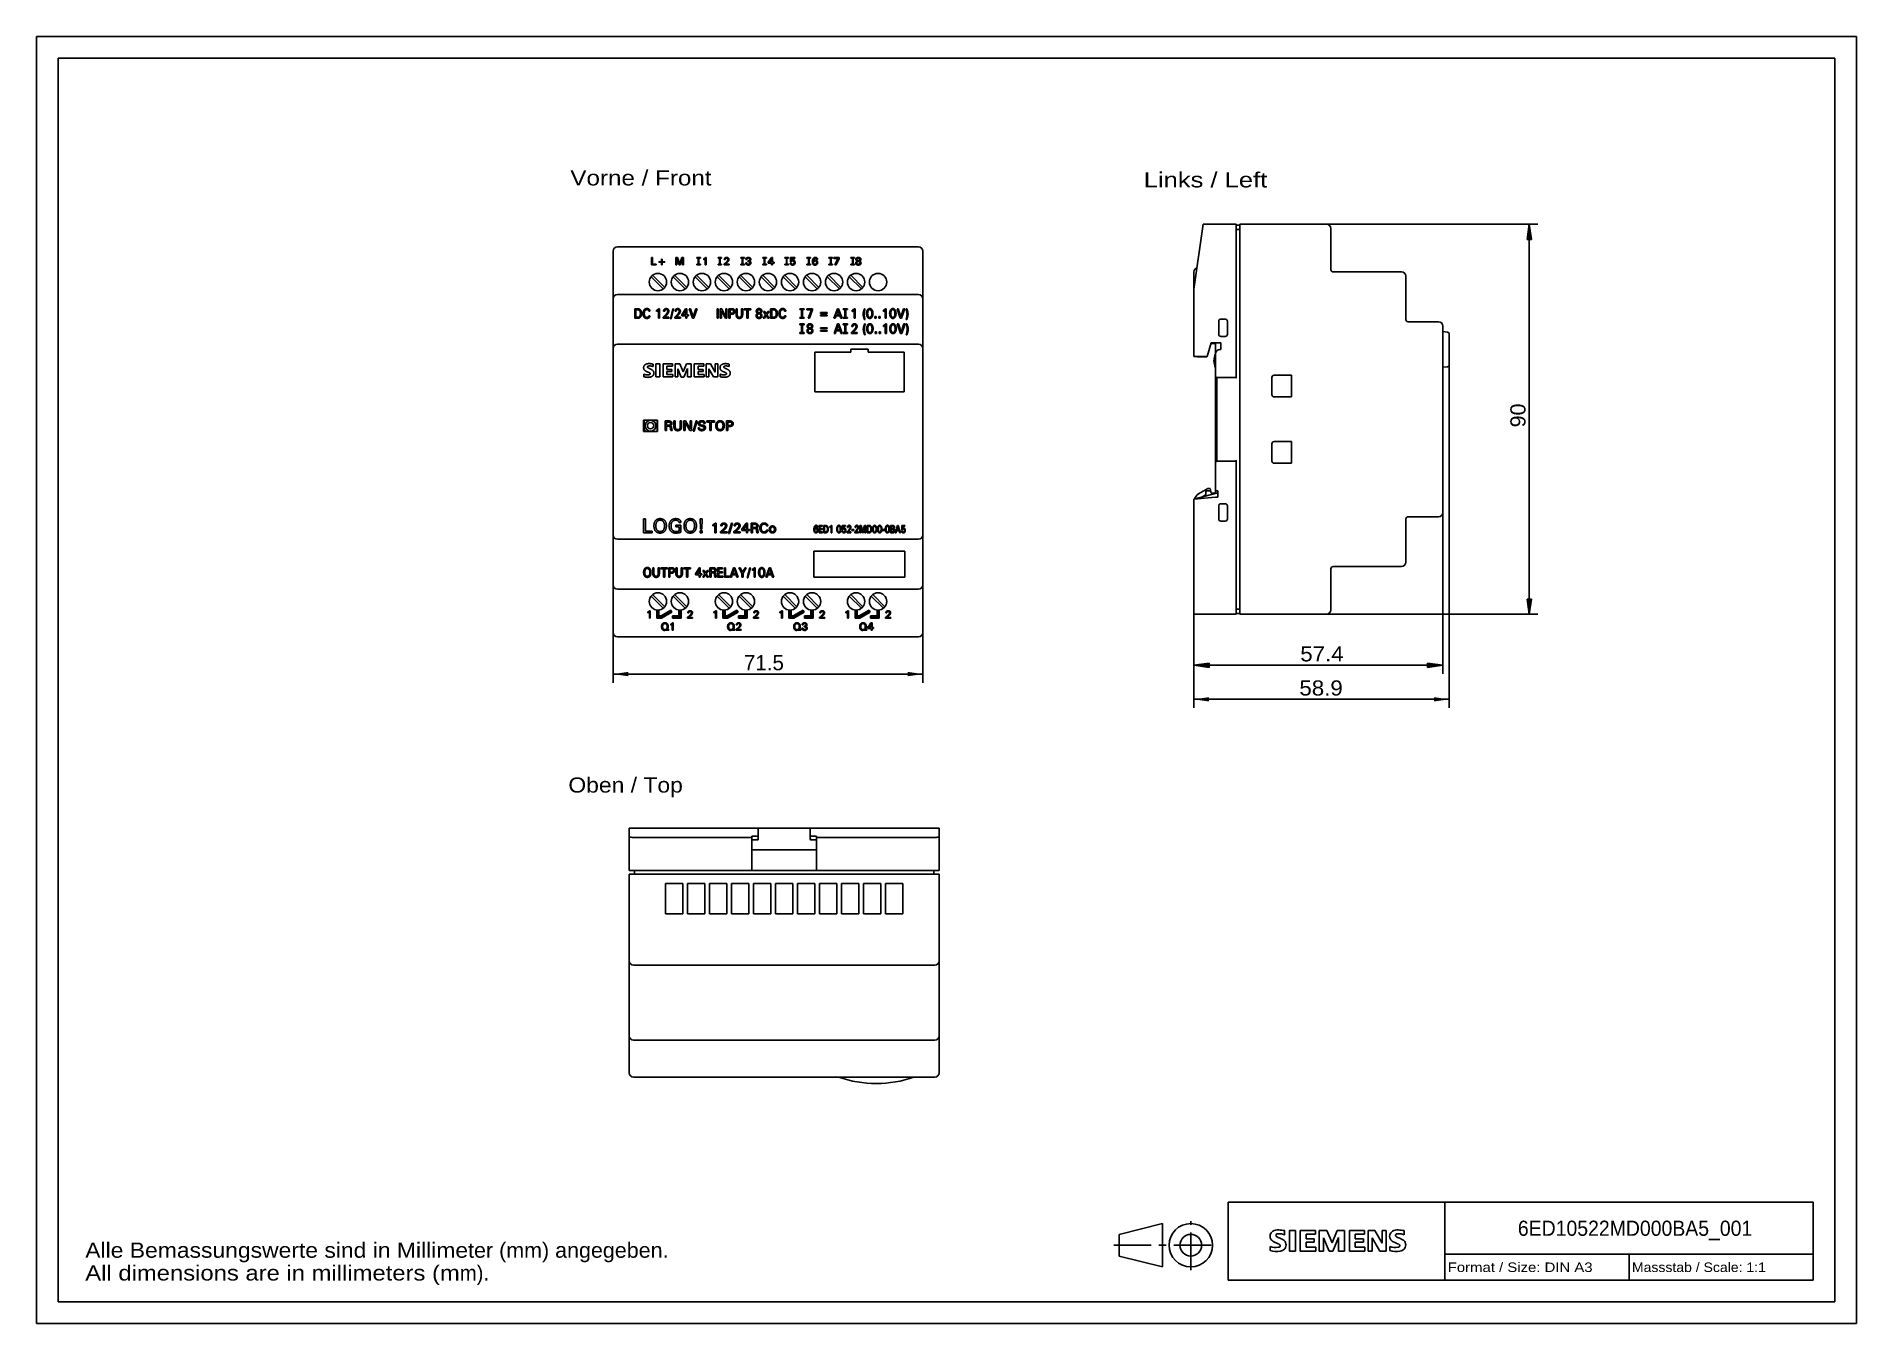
# Model space of a CAD drawing. Extents: x 0 to 420, y 0 to 297.
import ezdxf
from ezdxf.enums import TextEntityAlignment as Align

# ---------------------------------------------------------------- set-up
doc = ezdxf.new("R2010")
doc.units = 0
doc.header["$LTSCALE"] = 23.1
doc.linetypes.add('CENTER', pattern=[0.6, 0.375, -0.075, 0.075, -0.075])
doc.layers.get('0').update_dxf_attribs({"linetype": 'CONTINUOUS'})
for name, color, linetype in [('10000_FRONT', 7, 'CONTINUOUS'), ('10100_DIM_FRONT', 7, 'CONTINUOUS'), ('10300_FRONT_GERMAN_ENGLISH', 7, 'CONTINUOUS'), ('11000_LEFT', 7, 'CONTINUOUS'), ('11100_DIM_LEFT', 7, 'CONTINUOUS'), ('11300_LEFT_GERMAN_ENGLISH', 7, 'CONTINUOUS'), ('13000_TOP', 7, 'CONTINUOUS'), ('13300_TOP_GERMAN_ENGLISH', 7, 'CONTINUOUS'), ('90000_FRAME', 7, 'CONTINUOUS'), ('91000_TIP', 7, 'CONTINUOUS')]:
    doc.layers.add(name, color=color, linetype=linetype)
doc.dimstyles.get("Standard").update_dxf_attribs({"dimtxt": 2.5, "dimasz": 2.5, "dimexe": 1.25, "dimexo": 0.625, "dimtad": 1, "dimcen": 2.5, "dimazin": 3, "dimtfac": 1, "dimtmove": 0, "dimatfit": 3})

msp = doc.modelspace()

# ---------------------------------------------------------------- texts
at = {"layer": '10300_FRONT_GERMAN_ENGLISH', "color": 7, "linetype": 'CONTINUOUS'}
msp.add_text('Vorne / Front', height=3.5, dxfattribs=at).set_placement((123.204, 262.61), (155.787, 262.61), align=Align.FIT)
at = {"layer": '11100_DIM_LEFT', "color": 7, "linetype": 'CONTINUOUS'}
msp.add_text('90', height=3.5, rotation=90, dxfattribs=at).set_placement((343.604, 206.793), (343.604, 212.293), align=Align.FIT)
msp.add_text('57.4', height=3.5, dxfattribs=at).set_placement((291.635, 152.789), (301.635, 152.789), align=Align.FIT)
at = {"layer": '11300_LEFT_GERMAN_ENGLISH', "color": 7, "linetype": 'CONTINUOUS'}
msp.add_text('Links / Left', height=3.5, dxfattribs=at).set_placement((255.511, 262.152), (284.011, 262.152), align=Align.FIT)
at = {"layer": '13300_TOP_GERMAN_ENGLISH', "color": 7, "linetype": 'CONTINUOUS'}
msp.add_text('Oben / Top', height=3.5, dxfattribs=at).set_placement((122.746, 122.52), (149.163, 122.52), align=Align.FIT)
at = {"layer": '90000_FRAME', "color": 7, "linetype": 'CONTINUOUS'}
for s, height, p, p2 in [('6ED10522MD000BA5_001', 3.5, (341.841, 20.25), (395.925, 20.25)), ('Format / Size: DIN A3', 2.2, (325.66, 11.9), (359.079, 11.9)), ('Massstab / Scale: 1:1', 2.2, (368.16, 11.9), (399.065, 11.9))]:
    msp.add_text(s, height=height, dxfattribs=at).set_placement(p, p2, align=Align.FIT)
at = {"layer": '91000_TIP', "color": 7, "linetype": 'CONTINUOUS'}
for s, p, p2 in [('Alle Bemassungswerte sind in Millime', (11.276, 15.19), (99.609, 15.19)), ('ter (mm) angegeben.', (99.609, 15.19), (145.859, 15.19)), ('All dimensions are in millimeters (m', (11.276, 9.94), (97.692, 9.94)), ('m).', (97.692, 9.94), (104.442, 9.94))]:
    msp.add_text(s, height=3.5, dxfattribs=at).set_placement(p, p2, align=Align.FIT)

# ---------------------------------------------------------------- blocks, each defined once
blk = doc.blocks.new('*D0')
at = {"layer": '11100_DIM_LEFT', "color": 7, "linetype": 'CONTINUOUS'}
for p, q in [((326, 221.28), (326, 142.04)), ((267.1, 164.67), (267.1, 142.04)), ((267.1, 144.04), (296.55, 144.04)), ((326, 144.04), (296.55, 144.04))]:
    blk.add_line(p, q, dxfattribs=at)
for points in [[(270.6, 144.54), (267.1, 144.04), (270.6, 143.54)], [(322.5, 143.54), (326, 144.04), (322.5, 144.54)]]:
    blk.add_solid(points, dxfattribs=at)
blk.add_text('58.9', height=3.5, dxfattribs=at).set_placement((291.43, 144.91), (301.43, 144.91), align=Align.FIT)
blk = doc.blocks.new('*D1')
at = {"layer": '10100_DIM_FRONT', "color": 7, "linetype": 'CONTINUOUS'}
for p, q in [((133.06, 159.47), (133.06, 147.87)), ((204.56, 159.47), (204.56, 147.87)), ((133.06, 149.87), (168.81, 149.87)), ((204.56, 149.87), (168.81, 149.87))]:
    blk.add_line(p, q, dxfattribs=at)
for points in [[(136.56, 150.37), (133.06, 149.87), (136.56, 149.37)], [(201.06, 149.37), (204.56, 149.87), (201.06, 150.37)]]:
    blk.add_solid(points, dxfattribs=at)
blk.add_text('71.5', height=3.5, dxfattribs=at).set_placement((163.24, 150.74), (172.49, 150.74), align=Align.FIT)

# ---------------------------------------------------------------- dimensions: what is measured, and where the dimension line sits
at = {"layer": '10100_DIM_FRONT', "color": 7, "linetype": 'CONTINUOUS'}
dim = msp.add_linear_dim(base=(204.56, 149.868), p1=(133.06, 159.468), p2=(204.56, 159.468), dimstyle='Standard', dxfattribs=at)
dim.commit()
dim.dimension.update_dxf_attribs({"geometry": '*D1', "text_midpoint": (167.868, 152.493), "dimtype": 128})
at = {"layer": '11100_DIM_LEFT', "color": 7, "linetype": 'CONTINUOUS'}
dim = msp.add_linear_dim(base=(267.104, 144.035), p1=(326.004, 221.28), p2=(267.104, 164.673), angle=180, dimstyle='Standard', dxfattribs=at)
dim.commit()
dim.dimension.update_dxf_attribs({"geometry": '*D0', "text_midpoint": (296.434, 146.66), "dimtype": 128})

# ---------------------------------------------------------------- linework, layer by layer
at = {"color": 7, "linetype": 'CONTINUOUS'}
for p, q in [((344.479, 253.673), (343.979, 250.173)), ((344.979, 250.173), (344.479, 253.673)), ((343.979, 250.173), (344.979, 250.173)), ((344.979, 167.173), (343.979, 167.173)), ((343.979, 167.173), (344.479, 163.673)), ((344.479, 163.673), (344.979, 167.173)), ((270.604, 152.414), (267.104, 151.914)), ((267.104, 151.914), (270.604, 151.414)), ((270.604, 151.414), (270.604, 152.414)), ((324.504, 151.914), (321.004, 152.414)), ((321.004, 152.414), (321.004, 151.414)), ((321.004, 151.414), (324.504, 151.914))]:
    msp.add_line(p, q, dxfattribs=at)
for points in [[(344.479, 253.673), (344.979, 250.173), (343.979, 250.173)], [(344.479, 163.673), (343.979, 167.173), (344.979, 167.173)], [(267.104, 151.914), (270.604, 152.414), (270.604, 151.414)], [(324.504, 151.914), (321.004, 151.414), (321.004, 152.414)]]:
    msp.add_solid(points, dxfattribs=at)
at = {"layer": '10000_FRONT', "color": 7, "linetype": 'CONTINUOUS'}
for p, q in [((203.56, 248.468), (134.06, 248.468)), ((133.06, 159.468), (133.06, 247.468)), ((141.96, 244.268), (141.96, 245.968)), ((141.96, 245.968), (142.193, 245.968)), ((142.995, 244.268), (141.96, 244.268)), ((142.193, 245.968), (142.193, 244.461)), ((142.193, 244.461), (142.995, 244.461)), ((142.995, 244.461), (142.995, 244.268)), ((143.636, 244.876), (143.636, 245.02)), ((143.636, 245.02), (144.254, 245.02)), ((144.254, 244.876), (143.636, 244.876)), ((144.254, 245.02), (144.254, 245.638)), ((144.254, 245.638), (144.399, 245.638)), ((144.254, 244.258), (144.254, 244.876)), ((144.399, 244.258), (144.254, 244.258)), ((144.399, 245.638), (144.399, 245.02)), ((144.399, 245.02), (145.017, 245.02)), ((144.399, 244.876), (144.399, 244.258)), ((145.017, 244.876), (144.399, 244.876)), ((145.017, 245.02), (145.017, 244.876)), ((147.53, 244.268), (147.53, 245.968)), ((147.53, 245.968), (147.907, 245.968)), ((147.763, 244.268), (147.53, 244.268)), ((147.763, 245.79), (147.763, 244.268)), ((148.323, 244.268), (147.763, 245.79)), ((147.907, 245.968), (148.441, 244.546)), ((148.557, 244.268), (148.323, 244.268)), ((148.441, 244.546), (148.958, 245.968)), ((149.102, 245.793), (148.557, 244.268)), ((148.958, 245.968), (149.335, 245.968)), ((149.102, 244.268), (149.102, 245.793)), ((149.335, 244.268), (149.102, 244.268)), ((149.335, 245.968), (149.335, 244.268)), ((152.4, 245.968), (152.4, 245.818)), ((153.2, 245.968), (152.4, 245.968)), ((153.2, 245.918), (152.4, 245.918)), ((153.2, 245.868), (152.4, 245.868)), ((152.4, 245.818), (153.2, 245.818)), ((152.4, 244.418), (152.4, 244.268)), ((153.2, 244.418), (152.4, 244.418)), ((152.4, 244.368), (153.2, 244.368)), ((153.2, 244.318), (152.4, 244.318)), ((152.4, 244.268), (153.2, 244.268)), ((152.725, 245.818), (152.725, 244.418)), ((152.775, 245.818), (152.775, 244.418)), ((152.825, 245.818), (152.825, 244.418)), ((152.875, 244.418), (152.875, 245.818)), ((153.2, 245.818), (153.2, 245.968)), ((153.2, 244.268), (153.2, 244.418)), ((153.999, 245.705), (153.98, 245.697)), ((153.98, 245.485), (153.98, 245.697)), ((153.98, 245.485), (154.001, 245.494)), ((154.018, 245.713), (153.999, 245.705)), ((154.001, 245.494), (154.022, 245.502)), ((154.036, 245.721), (154.018, 245.713)), ((154.022, 245.502), (154.043, 245.511)), ((154.055, 245.729), (154.036, 245.721)), ((154.043, 245.511), (154.064, 245.52)), ((154.073, 245.738), (154.055, 245.729)), ((154.064, 245.52), (154.085, 245.529)), ((154.091, 245.747), (154.073, 245.738)), ((154.085, 245.529), (154.1, 245.536)), ((154.109, 245.756), (154.091, 245.747)), ((154.1, 245.536), (154.115, 245.543)), ((154.127, 245.766), (154.109, 245.756)), ((154.115, 245.543), (154.13, 245.551)), ((154.145, 245.776), (154.127, 245.766)), ((154.13, 245.551), (154.145, 245.558)), ((154.162, 245.786), (154.145, 245.776)), ((154.145, 245.558), (154.16, 245.566)), ((154.16, 245.566), (154.175, 245.574)), ((154.179, 245.797), (154.162, 245.786)), ((154.175, 245.574), (154.19, 245.582)), ((154.196, 245.807), (154.179, 245.797)), ((154.19, 245.582), (154.205, 245.591)), ((154.213, 245.818), (154.196, 245.807)), ((154.205, 245.591), (154.22, 245.6)), ((154.23, 245.83), (154.213, 245.818)), ((154.22, 245.6), (154.235, 245.609)), ((154.247, 245.841), (154.23, 245.83)), ((154.235, 245.609), (154.25, 245.619)), ((154.263, 245.853), (154.247, 245.841)), ((154.25, 245.619), (154.261, 245.626)), ((154.261, 245.626), (154.271, 245.634)), ((154.279, 245.865), (154.263, 245.853)), ((154.271, 245.634), (154.282, 245.641)), ((154.295, 245.878), (154.279, 245.865)), ((154.282, 245.641), (154.293, 245.649)), ((154.293, 245.649), (154.305, 245.658)), ((154.311, 245.891), (154.295, 245.878)), ((154.305, 245.658), (154.316, 245.667)), ((154.327, 245.904), (154.311, 245.891)), ((154.316, 245.667), (154.328, 245.676)), ((154.342, 245.917), (154.327, 245.904)), ((154.328, 245.676), (154.34, 245.686)), ((154.34, 245.686), (154.352, 245.696)), ((154.358, 245.931), (154.342, 245.917)), ((154.352, 244.268), (154.352, 245.696)), ((154.58, 244.268), (154.352, 244.268)), ((154.373, 245.945), (154.358, 245.931)), ((154.387, 245.959), (154.373, 245.945)), ((154.387, 245.959), (154.58, 245.959)), ((154.58, 245.959), (154.58, 244.268)), ((157.28, 245.968), (157.28, 245.818)), ((158.08, 245.968), (157.28, 245.968)), ((158.08, 245.918), (157.28, 245.918)), ((158.08, 245.868), (157.28, 245.868)), ((157.28, 245.818), (158.08, 245.818)), ((157.28, 244.418), (157.28, 244.268)), ((158.08, 244.418), (157.28, 244.418)), ((157.28, 244.368), (158.08, 244.368)), ((158.08, 244.318), (157.28, 244.318)), ((157.28, 244.268), (158.08, 244.268)), ((157.605, 245.818), (157.605, 244.418)), ((157.655, 245.818), (157.655, 244.418)), ((157.705, 245.818), (157.705, 244.418)), ((157.755, 245.818), (157.755, 244.418)), ((158.08, 245.818), (158.08, 245.968)), ((158.08, 244.268), (158.08, 244.418)), ((158.71, 244.51), (158.66, 244.472)), ((158.66, 244.268), (158.66, 244.472)), ((159.832, 244.268), (158.66, 244.268)), ((158.759, 244.548), (158.71, 244.51)), ((158.731, 245.545), (158.73, 245.533)), ((158.73, 245.533), (158.73, 245.521)), ((158.73, 245.521), (158.73, 245.509)), ((158.95, 245.509), (158.73, 245.509)), ((158.732, 245.569), (158.731, 245.557)), ((158.731, 245.557), (158.731, 245.545)), ((158.734, 245.581), (158.732, 245.569)), ((158.735, 245.593), (158.734, 245.581)), ((158.737, 245.605), (158.735, 245.593)), ((158.739, 245.617), (158.737, 245.605)), ((158.742, 245.629), (158.739, 245.617)), ((158.744, 245.641), (158.742, 245.629)), ((158.747, 245.652), (158.744, 245.641)), ((158.75, 245.663), (158.747, 245.652)), ((158.753, 245.673), (158.75, 245.663)), ((158.757, 245.684), (158.753, 245.673)), ((158.76, 245.694), (158.757, 245.684)), ((158.807, 244.587), (158.759, 244.548)), ((158.764, 245.705), (158.76, 245.694)), ((158.768, 245.715), (158.764, 245.705)), ((158.773, 245.725), (158.768, 245.715)), ((158.777, 245.735), (158.773, 245.725)), ((158.782, 245.744), (158.777, 245.735)), ((158.787, 245.754), (158.782, 245.744)), ((158.793, 245.764), (158.787, 245.754)), ((158.799, 245.773), (158.793, 245.764)), ((158.804, 245.782), (158.799, 245.773)), ((158.811, 245.791), (158.804, 245.782)), ((158.855, 244.627), (158.807, 244.587)), ((158.817, 245.8), (158.811, 245.791)), ((158.824, 245.808), (158.817, 245.8)), ((158.831, 245.817), (158.824, 245.808)), ((158.838, 245.825), (158.831, 245.817)), ((158.845, 245.833), (158.838, 245.825)), ((158.852, 245.841), (158.845, 245.833)), ((158.86, 245.849), (158.852, 245.841)), ((158.901, 244.666), (158.855, 244.627)), ((158.868, 245.856), (158.86, 245.849)), ((158.876, 245.864), (158.868, 245.856)), ((158.884, 245.871), (158.876, 245.864)), ((158.891, 245.876), (158.884, 245.871)), ((158.897, 245.882), (158.891, 245.876)), ((158.904, 245.887), (158.897, 245.882)), ((158.947, 244.705), (158.901, 244.666)), ((158.925, 245.902), (158.904, 245.887)), ((158.946, 245.915), (158.925, 245.902)), ((158.937, 244.454), (158.98, 244.489)), ((158.937, 244.454), (159.832, 244.454)), ((158.968, 245.928), (158.946, 245.915)), ((158.992, 244.745), (158.947, 244.705)), ((158.95, 245.509), (158.951, 245.522)), ((158.951, 245.534), (158.952, 245.547)), ((158.951, 245.522), (158.951, 245.534)), ((158.952, 245.547), (158.953, 245.559)), ((158.953, 245.559), (158.955, 245.571)), ((158.955, 245.571), (158.957, 245.584)), ((158.957, 245.584), (158.96, 245.596)), ((158.96, 245.596), (158.963, 245.607)), ((158.963, 245.607), (158.966, 245.618)), ((158.966, 245.618), (158.97, 245.629)), ((158.991, 245.939), (158.968, 245.928)), ((158.97, 245.629), (158.974, 245.639)), ((158.974, 245.639), (158.978, 245.649)), ((158.978, 245.649), (158.983, 245.66)), ((158.98, 244.489), (159.023, 244.525)), ((158.983, 245.66), (158.989, 245.669)), ((158.989, 245.669), (158.994, 245.679)), ((159.011, 245.948), (158.991, 245.939)), ((159.037, 244.785), (158.992, 244.745)), ((158.994, 245.679), (159.001, 245.688)), ((159.001, 245.688), (159.007, 245.697)), ((159.007, 245.697), (159.014, 245.706)), ((159.032, 245.956), (159.011, 245.948)), ((159.014, 245.706), (159.021, 245.714)), ((159.021, 245.714), (159.029, 245.722)), ((159.023, 244.525), (159.067, 244.56)), ((159.029, 245.722), (159.037, 245.73)), ((159.053, 245.963), (159.032, 245.956)), ((159.037, 245.73), (159.045, 245.737)), ((159.08, 244.825), (159.037, 244.785)), ((159.045, 245.737), (159.053, 245.744)), ((159.074, 245.97), (159.053, 245.963)), ((159.053, 245.744), (159.062, 245.751)), ((159.062, 245.751), (159.071, 245.758)), ((159.067, 244.56), (159.155, 244.631)), ((159.071, 245.758), (159.081, 245.764)), ((159.095, 245.975), (159.074, 245.97)), ((159.123, 244.865), (159.08, 244.825)), ((159.081, 245.764), (159.09, 245.769)), ((159.09, 245.769), (159.1, 245.775)), ((159.117, 245.98), (159.095, 245.975)), ((159.1, 245.775), (159.11, 245.78)), ((159.11, 245.78), (159.121, 245.784)), ((159.146, 245.985), (159.117, 245.98)), ((159.121, 245.784), (159.132, 245.789)), ((159.165, 244.906), (159.123, 244.865)), ((159.132, 245.789), (159.143, 245.792)), ((159.143, 245.792), (159.154, 245.796)), ((159.175, 245.989), (159.146, 245.985)), ((159.154, 245.796), (159.165, 245.799)), ((159.155, 244.631), (159.2, 244.667)), ((159.165, 245.799), (159.176, 245.802)), ((159.206, 244.948), (159.165, 244.906)), ((159.205, 245.992), (159.175, 245.989)), ((159.176, 245.802), (159.188, 245.804)), ((159.188, 245.804), (159.201, 245.806)), ((159.2, 244.667), (159.244, 244.704)), ((159.201, 245.806), (159.213, 245.808)), ((159.234, 245.993), (159.205, 245.992)), ((159.237, 244.98), (159.206, 244.948)), ((159.213, 245.808), (159.226, 245.809)), ((159.226, 245.809), (159.238, 245.81)), ((159.264, 245.994), (159.234, 245.993)), ((159.267, 245.012), (159.237, 244.98)), ((159.238, 245.81), (159.251, 245.81)), ((159.244, 244.704), (159.288, 244.741)), ((159.251, 245.81), (159.264, 245.811)), ((159.293, 245.993), (159.264, 245.994)), ((159.264, 245.811), (159.278, 245.81)), ((159.297, 245.045), (159.267, 245.012)), ((159.278, 245.81), (159.292, 245.81)), ((159.288, 244.741), (159.331, 244.778)), ((159.292, 245.81), (159.307, 245.809)), ((159.321, 245.992), (159.293, 245.993)), ((159.327, 245.078), (159.297, 245.045)), ((159.307, 245.809), (159.321, 245.807)), ((159.35, 245.99), (159.321, 245.992)), ((159.321, 245.807), (159.335, 245.805)), ((159.356, 245.112), (159.327, 245.078)), ((159.331, 244.778), (159.373, 244.816)), ((159.335, 245.805), (159.349, 245.803)), ((159.349, 245.803), (159.36, 245.801)), ((159.378, 245.986), (159.35, 245.99)), ((159.384, 245.146), (159.356, 245.112)), ((159.36, 245.801), (159.371, 245.798)), ((159.371, 245.798), (159.382, 245.795)), ((159.373, 244.816), (159.415, 244.856)), ((159.407, 245.982), (159.378, 245.986)), ((159.382, 245.795), (159.392, 245.792)), ((159.412, 245.181), (159.384, 245.146)), ((159.392, 245.792), (159.403, 245.788)), ((159.403, 245.788), (159.413, 245.784)), ((159.432, 245.977), (159.407, 245.982)), ((159.428, 245.201), (159.412, 245.181)), ((159.413, 245.784), (159.423, 245.78)), ((159.415, 244.856), (159.443, 244.883)), ((159.423, 245.78), (159.434, 245.775)), ((159.443, 245.222), (159.428, 245.201)), ((159.457, 245.97), (159.432, 245.977)), ((159.434, 245.775), (159.445, 245.769)), ((159.458, 245.243), (159.443, 245.222)), ((159.443, 244.883), (159.47, 244.91)), ((159.445, 245.769), (159.456, 245.763)), ((159.456, 245.763), (159.466, 245.756)), ((159.482, 245.963), (159.457, 245.97)), ((159.472, 245.264), (159.458, 245.243)), ((159.466, 245.756), (159.476, 245.749)), ((159.47, 244.91), (159.497, 244.938)), ((159.486, 245.285), (159.472, 245.264)), ((159.476, 245.749), (159.485, 245.742)), ((159.507, 245.955), (159.482, 245.963)), ((159.485, 245.742), (159.494, 245.735)), ((159.5, 245.307), (159.486, 245.285)), ((159.494, 245.735), (159.502, 245.728)), ((159.497, 244.938), (159.523, 244.967)), ((159.513, 245.33), (159.5, 245.307)), ((159.502, 245.728), (159.509, 245.72)), ((159.531, 245.946), (159.507, 245.955)), ((159.509, 245.72), (159.517, 245.712)), ((159.525, 245.352), (159.513, 245.33)), ((159.517, 245.712), (159.524, 245.704)), ((159.523, 244.967), (159.548, 244.996)), ((159.524, 245.704), (159.53, 245.695)), ((159.536, 245.376), (159.525, 245.352)), ((159.53, 245.695), (159.536, 245.686)), ((159.553, 245.936), (159.531, 245.946)), ((159.536, 245.686), (159.542, 245.677)), ((159.542, 245.391), (159.536, 245.376)), ((159.542, 245.677), (159.547, 245.667)), ((159.549, 245.406), (159.542, 245.391)), ((159.547, 245.667), (159.552, 245.658)), ((159.548, 244.996), (159.573, 245.026)), ((159.554, 245.422), (159.549, 245.406)), ((159.552, 245.658), (159.556, 245.648)), ((159.575, 245.925), (159.553, 245.936)), ((159.56, 245.437), (159.554, 245.422)), ((159.556, 245.648), (159.56, 245.637)), ((159.56, 245.637), (159.564, 245.627)), ((159.564, 245.453), (159.56, 245.437)), ((159.564, 245.627), (159.567, 245.617)), ((159.568, 245.469), (159.564, 245.453)), ((159.567, 245.617), (159.57, 245.605)), ((159.572, 245.485), (159.568, 245.469)), ((159.57, 245.605), (159.572, 245.593)), ((159.572, 245.593), (159.574, 245.581)), ((159.574, 245.501), (159.572, 245.485)), ((159.573, 245.026), (159.597, 245.056)), ((159.574, 245.581), (159.576, 245.569)), ((159.576, 245.517), (159.574, 245.501)), ((159.596, 245.913), (159.575, 245.925)), ((159.576, 245.569), (159.577, 245.557)), ((159.577, 245.533), (159.576, 245.517)), ((159.577, 245.557), (159.577, 245.545)), ((159.577, 245.545), (159.577, 245.533)), ((159.616, 245.899), (159.596, 245.913)), ((159.597, 245.056), (159.62, 245.087)), ((159.636, 245.885), (159.616, 245.899)), ((159.62, 245.087), (159.642, 245.119)), ((159.653, 245.872), (159.636, 245.885)), ((159.642, 245.119), (159.663, 245.151)), ((159.669, 245.858), (159.653, 245.872)), ((159.663, 245.151), (159.683, 245.185)), ((159.685, 245.843), (159.669, 245.858)), ((159.683, 245.185), (159.702, 245.219)), ((159.699, 245.827), (159.685, 245.843)), ((159.713, 245.811), (159.699, 245.827)), ((159.702, 245.219), (159.714, 245.242)), ((159.726, 245.794), (159.713, 245.811)), ((159.714, 245.242), (159.726, 245.266)), ((159.737, 245.776), (159.726, 245.794)), ((159.726, 245.266), (159.737, 245.29)), ((159.748, 245.758), (159.737, 245.776)), ((159.737, 245.29), (159.747, 245.314)), ((159.747, 245.314), (159.757, 245.339)), ((159.757, 245.739), (159.748, 245.758)), ((159.766, 245.72), (159.757, 245.739)), ((159.757, 245.339), (159.765, 245.364)), ((159.765, 245.364), (159.773, 245.389)), ((159.773, 245.7), (159.766, 245.72)), ((159.78, 245.68), (159.773, 245.7)), ((159.773, 245.389), (159.78, 245.414)), ((159.785, 245.657), (159.78, 245.68)), ((159.78, 245.414), (159.786, 245.44)), ((159.79, 245.635), (159.785, 245.657)), ((159.786, 245.44), (159.791, 245.465)), ((159.794, 245.612), (159.79, 245.635)), ((159.791, 245.465), (159.794, 245.491)), ((159.796, 245.589), (159.794, 245.612)), ((159.794, 245.491), (159.796, 245.517)), ((159.797, 245.566), (159.796, 245.589)), ((159.796, 245.517), (159.797, 245.543)), ((159.797, 245.543), (159.797, 245.566)), ((159.832, 244.454), (159.832, 244.268)), ((162.56, 245.968), (162.56, 245.818)), ((163.36, 245.968), (162.56, 245.968)), ((163.36, 245.918), (162.56, 245.918)), ((163.36, 245.868), (162.56, 245.868)), ((162.56, 245.818), (163.36, 245.818)), ((162.56, 244.418), (162.56, 244.268)), ((163.36, 244.418), (162.56, 244.418)), ((162.56, 244.368), (163.36, 244.368)), ((163.36, 244.318), (162.56, 244.318)), ((162.56, 244.268), (163.36, 244.268)), ((162.885, 245.818), (162.885, 244.418)), ((162.935, 245.818), (162.935, 244.418)), ((162.985, 245.818), (162.985, 244.418)), ((163.035, 244.418), (163.035, 245.818)), ((163.36, 245.818), (163.36, 245.968)), ((163.36, 244.268), (163.36, 244.418)), ((163.66, 244.732), (163.664, 244.708)), ((163.66, 244.732), (163.893, 244.732)), ((163.664, 244.708), (163.669, 244.684)), ((163.669, 244.684), (163.675, 244.659)), ((163.675, 244.659), (163.682, 244.636)), ((163.682, 244.636), (163.69, 244.612)), ((163.69, 244.612), (163.699, 244.589)), ((163.699, 244.589), (163.708, 244.567)), ((163.709, 245.562), (163.708, 245.55)), ((163.708, 245.55), (163.708, 245.538)), ((163.708, 245.538), (163.708, 245.526)), ((163.929, 245.526), (163.708, 245.526)), ((163.708, 244.567), (163.718, 244.546)), ((163.71, 245.574), (163.709, 245.562)), ((163.711, 245.586), (163.71, 245.574)), ((163.712, 245.598), (163.711, 245.586)), ((163.714, 245.61), (163.712, 245.598)), ((163.716, 245.622), (163.714, 245.61)), ((163.718, 245.634), (163.716, 245.622)), ((163.721, 245.646), (163.718, 245.634)), ((163.718, 244.546), (163.728, 244.525)), ((163.724, 245.658), (163.721, 245.646)), ((163.727, 245.669), (163.724, 245.658)), ((163.73, 245.68), (163.727, 245.669)), ((163.728, 244.525), (163.74, 244.505)), ((163.734, 245.69), (163.73, 245.68)), ((163.738, 245.701), (163.734, 245.69)), ((163.742, 245.711), (163.738, 245.701)), ((163.74, 244.505), (163.752, 244.486)), ((163.746, 245.721), (163.742, 245.711)), ((163.751, 245.731), (163.746, 245.721)), ((163.756, 245.741), (163.751, 245.731)), ((163.752, 244.486), (163.766, 244.466)), ((163.761, 245.751), (163.756, 245.741)), ((163.766, 245.76), (163.761, 245.751)), ((163.772, 245.77), (163.766, 245.76)), ((163.766, 244.466), (163.78, 244.448)), ((163.778, 245.779), (163.772, 245.77)), ((163.784, 245.788), (163.778, 245.779)), ((163.78, 244.448), (163.795, 244.43)), ((163.79, 245.797), (163.784, 245.788)), ((163.797, 245.806), (163.79, 245.797)), ((163.795, 244.43), (163.81, 244.413)), ((163.804, 245.815), (163.797, 245.806)), ((163.812, 245.823), (163.804, 245.815)), ((163.81, 244.413), (163.827, 244.396)), ((163.819, 245.831), (163.812, 245.823)), ((163.827, 245.839), (163.819, 245.831)), ((163.835, 245.847), (163.827, 245.839)), ((163.827, 244.396), (163.844, 244.381)), ((163.843, 245.855), (163.835, 245.847)), ((163.852, 245.862), (163.843, 245.855)), ((163.844, 244.381), (163.861, 244.365)), ((163.86, 245.869), (163.852, 245.862)), ((163.869, 245.876), (163.86, 245.869)), ((163.861, 244.365), (163.88, 244.351)), ((163.878, 245.883), (163.869, 245.876)), ((163.889, 245.891), (163.878, 245.883)), ((163.88, 244.351), (163.899, 244.337)), ((163.9, 245.898), (163.889, 245.891)), ((163.896, 244.72), (163.893, 244.732)), ((163.9, 244.707), (163.896, 244.72)), ((163.899, 244.337), (163.918, 244.324)), ((163.911, 245.905), (163.9, 245.898)), ((163.904, 244.694), (163.9, 244.707)), ((163.908, 244.682), (163.904, 244.694)), ((163.913, 244.669), (163.908, 244.682)), ((163.922, 245.912), (163.911, 245.905)), ((163.918, 244.657), (163.913, 244.669)), ((163.923, 244.645), (163.918, 244.657)), ((163.918, 244.324), (163.938, 244.312)), ((163.934, 245.918), (163.922, 245.912)), ((163.928, 244.635), (163.923, 244.645)), ((163.933, 244.625), (163.928, 244.635)), ((163.929, 245.551), (163.93, 245.563)), ((163.929, 245.538), (163.929, 245.551)), ((163.929, 245.526), (163.929, 245.538)), ((163.93, 245.563), (163.932, 245.575)), ((163.932, 245.575), (163.934, 245.587)), ((163.938, 244.616), (163.933, 244.625)), ((163.945, 245.925), (163.934, 245.918)), ((163.934, 245.587), (163.937, 245.599)), ((163.937, 245.599), (163.94, 245.611)), ((163.943, 244.607), (163.938, 244.616)), ((163.938, 244.312), (163.958, 244.301)), ((163.94, 245.611), (163.944, 245.622)), ((163.949, 244.597), (163.943, 244.607)), ((163.944, 245.622), (163.948, 245.633)), ((163.957, 245.93), (163.945, 245.925)), ((163.948, 245.633), (163.952, 245.643)), ((163.955, 244.588), (163.949, 244.597)), ((163.952, 245.643), (163.957, 245.653)), ((163.961, 244.579), (163.955, 244.588)), ((163.969, 245.936), (163.957, 245.93)), ((163.957, 245.653), (163.963, 245.663)), ((163.958, 244.301), (163.979, 244.29)), ((163.967, 244.571), (163.961, 244.579)), ((163.963, 245.663), (163.969, 245.673)), ((163.974, 244.561), (163.967, 244.571)), ((163.988, 245.944), (163.969, 245.936)), ((163.969, 245.673), (163.975, 245.683)), ((163.982, 244.552), (163.974, 244.561)), ((163.975, 245.683), (163.981, 245.691)), ((163.979, 244.29), (164.001, 244.28)), ((163.981, 245.691), (163.987, 245.699)), ((163.99, 244.543), (163.982, 244.552)), ((163.987, 245.699), (163.994, 245.706)), ((164.009, 245.953), (163.988, 245.944)), ((163.998, 244.534), (163.99, 244.543)), ((163.994, 245.706), (164.001, 245.714)), ((164.006, 244.526), (163.998, 244.534)), ((164.001, 245.714), (164.009, 245.721)), ((164.001, 244.28), (164.023, 244.272)), ((164.015, 244.517), (164.006, 244.526)), ((164.03, 245.96), (164.009, 245.953)), ((164.009, 245.721), (164.016, 245.728)), ((164.024, 244.509), (164.015, 244.517)), ((164.016, 245.728), (164.024, 245.734)), ((164.023, 244.272), (164.045, 244.264)), ((164.024, 245.734), (164.032, 245.741)), ((164.032, 244.502), (164.024, 244.509)), ((164.052, 245.966), (164.03, 245.96)), ((164.032, 245.741), (164.043, 245.748)), ((164.041, 244.496), (164.032, 244.502)), ((164.049, 244.489), (164.041, 244.496)), ((164.043, 245.748), (164.054, 245.755)), ((164.045, 244.264), (164.067, 244.256)), ((164.058, 244.483), (164.049, 244.489)), ((164.074, 245.972), (164.052, 245.966)), ((164.054, 245.755), (164.065, 245.762)), ((164.067, 244.477), (164.058, 244.483)), ((164.065, 245.762), (164.076, 245.768)), ((164.076, 244.472), (164.067, 244.477)), ((164.067, 244.256), (164.09, 244.25)), ((164.096, 245.977), (164.074, 245.972)), ((164.076, 245.768), (164.088, 245.774)), ((164.086, 244.466), (164.076, 244.472)), ((164.095, 244.461), (164.086, 244.466)), ((164.088, 245.774), (164.1, 245.78)), ((164.09, 244.25), (164.113, 244.245)), ((164.105, 244.456), (164.095, 244.461)), ((164.118, 245.981), (164.096, 245.977)), ((164.1, 245.78), (164.112, 245.785)), ((164.115, 244.452), (164.105, 244.456)), ((164.112, 245.785), (164.125, 245.789)), ((164.113, 244.245), (164.138, 244.24)), ((164.124, 244.448), (164.115, 244.452)), ((164.143, 245.985), (164.118, 245.981)), ((164.134, 244.444), (164.124, 244.448)), ((164.125, 245.789), (164.138, 245.793)), ((164.145, 244.441), (164.134, 244.444)), ((164.138, 245.793), (164.151, 245.797)), ((164.138, 244.24), (164.162, 244.236)), ((164.142, 245.042), (164.142, 245.232)), ((164.142, 245.232), (164.218, 245.232)), ((164.235, 245.042), (164.142, 245.042)), ((164.168, 245.988), (164.143, 245.985)), ((164.155, 244.438), (164.145, 244.441)), ((164.151, 245.797), (164.164, 245.8)), ((164.165, 244.435), (164.155, 244.438)), ((164.162, 244.236), (164.187, 244.234)), ((164.164, 245.8), (164.178, 245.803)), ((164.176, 244.432), (164.165, 244.435)), ((164.193, 245.991), (164.168, 245.988)), ((164.187, 244.43), (164.176, 244.432)), ((164.178, 245.803), (164.192, 245.805)), ((164.198, 244.428), (164.187, 244.43)), ((164.187, 244.234), (164.212, 244.232)), ((164.192, 245.805), (164.207, 245.807)), ((164.218, 245.992), (164.193, 245.991)), ((164.209, 244.426), (164.198, 244.428)), ((164.207, 245.807), (164.222, 245.809)), ((164.22, 244.425), (164.209, 244.426)), ((164.212, 244.232), (164.237, 244.23)), ((164.243, 245.993), (164.218, 245.992)), ((164.231, 245.232), (164.218, 245.232)), ((164.231, 244.424), (164.22, 244.425)), ((164.222, 245.809), (164.236, 245.81)), ((164.245, 245.233), (164.231, 245.232)), ((164.242, 244.423), (164.231, 244.424)), ((164.235, 245.042), (164.252, 245.042)), ((164.236, 245.81), (164.251, 245.81)), ((164.237, 244.23), (164.263, 244.23)), ((164.254, 244.423), (164.242, 244.423)), ((164.269, 245.994), (164.243, 245.993)), ((164.258, 245.234), (164.245, 245.233)), ((164.251, 245.81), (164.266, 245.811)), ((164.252, 245.042), (164.268, 245.041)), ((164.265, 244.423), (164.254, 244.423)), ((164.271, 245.235), (164.258, 245.234)), ((164.263, 244.23), (164.29, 244.23)), ((164.28, 244.423), (164.265, 244.423)), ((164.266, 245.811), (164.281, 245.81)), ((164.268, 245.041), (164.285, 245.04)), ((164.293, 245.993), (164.269, 245.994)), ((164.285, 245.236), (164.271, 245.235)), ((164.294, 244.423), (164.28, 244.423)), ((164.281, 245.81), (164.296, 245.81)), ((164.298, 245.238), (164.285, 245.236)), ((164.285, 245.04), (164.302, 245.039)), ((164.29, 244.23), (164.317, 244.231)), ((164.317, 245.992), (164.293, 245.993)), ((164.309, 244.424), (164.294, 244.423)), ((164.296, 245.81), (164.312, 245.809)), ((164.311, 245.24), (164.298, 245.238)), ((164.302, 245.039), (164.319, 245.037)), ((164.324, 244.425), (164.309, 244.424)), ((164.324, 245.243), (164.311, 245.24)), ((164.312, 245.809), (164.327, 245.807)), ((164.342, 245.991), (164.317, 245.992)), ((164.317, 244.231), (164.344, 244.233)), ((164.319, 245.037), (164.335, 245.035)), ((164.336, 245.245), (164.324, 245.243)), ((164.338, 244.427), (164.324, 244.425)), ((164.327, 245.807), (164.342, 245.805)), ((164.335, 245.035), (164.351, 245.033)), ((164.348, 245.248), (164.336, 245.245)), ((164.353, 244.429), (164.338, 244.427)), ((164.366, 245.989), (164.342, 245.991)), ((164.342, 245.805), (164.357, 245.803)), ((164.344, 244.233), (164.371, 244.236)), ((164.361, 245.252), (164.348, 245.248)), ((164.351, 245.033), (164.366, 245.03)), ((164.367, 244.432), (164.353, 244.429)), ((164.357, 245.803), (164.37, 245.8)), ((164.373, 245.255), (164.361, 245.252)), ((164.39, 245.986), (164.366, 245.989)), ((164.366, 245.03), (164.381, 245.027)), ((164.38, 244.435), (164.367, 244.432)), ((164.37, 245.8), (164.383, 245.797)), ((164.371, 244.236), (164.398, 244.239)), ((164.385, 245.259), (164.373, 245.255)), ((164.393, 244.438), (164.38, 244.435)), ((164.381, 245.027), (164.395, 245.024)), ((164.383, 245.797), (164.397, 245.793)), ((164.397, 245.264), (164.385, 245.259)), ((164.414, 245.982), (164.39, 245.986)), ((164.406, 244.442), (164.393, 244.438)), ((164.395, 245.024), (164.41, 245.02)), ((164.397, 245.793), (164.41, 245.789)), ((164.408, 245.269), (164.397, 245.264)), ((164.398, 244.239), (164.425, 244.244)), ((164.419, 244.446), (164.406, 244.442)), ((164.42, 245.274), (164.408, 245.269)), ((164.41, 245.789), (164.423, 245.785)), ((164.41, 245.02), (164.425, 245.015)), ((164.436, 245.978), (164.414, 245.982)), ((164.431, 244.45), (164.419, 244.446)), ((164.431, 245.279), (164.42, 245.274)), ((164.423, 245.785), (164.435, 245.78)), ((164.425, 245.015), (164.438, 245.011)), ((164.425, 244.244), (164.449, 244.248)), ((164.442, 245.284), (164.431, 245.279)), ((164.443, 244.455), (164.431, 244.45)), ((164.435, 245.78), (164.447, 245.774)), ((164.458, 245.973), (164.436, 245.978)), ((164.438, 245.011), (164.452, 245.006)), ((164.453, 245.29), (164.442, 245.284)), ((164.456, 244.461), (164.443, 244.455)), ((164.447, 245.774), (164.459, 245.768)), ((164.449, 244.248), (164.473, 244.254)), ((164.452, 245.006), (164.465, 245)), ((164.464, 245.297), (164.453, 245.29)), ((164.467, 244.466), (164.456, 244.461)), ((164.479, 245.968), (164.458, 245.973)), ((164.459, 245.768), (164.47, 245.762)), ((164.475, 245.303), (164.464, 245.297)), ((164.465, 245), (164.478, 244.995)), ((164.478, 244.472), (164.467, 244.466)), ((164.47, 245.762), (164.481, 245.755)), ((164.473, 244.254), (164.497, 244.26)), ((164.482, 245.309), (164.475, 245.303)), ((164.478, 244.995), (164.491, 244.988)), ((164.489, 244.479), (164.478, 244.472)), ((164.5, 245.961), (164.479, 245.968)), ((164.481, 245.755), (164.492, 245.748)), ((164.49, 245.314), (164.482, 245.309)), ((164.5, 244.485), (164.489, 244.479)), ((164.498, 245.32), (164.49, 245.314)), ((164.491, 244.988), (164.504, 244.982)), ((164.492, 245.748), (164.502, 245.741)), ((164.497, 244.26), (164.52, 244.267)), ((164.505, 245.325), (164.498, 245.32)), ((164.521, 245.954), (164.5, 245.961)), ((164.51, 244.493), (164.5, 244.485)), ((164.502, 245.741), (164.51, 245.734)), ((164.504, 244.982), (164.513, 244.976)), ((164.513, 245.331), (164.505, 245.325)), ((164.51, 245.734), (164.518, 245.728)), ((164.52, 244.5), (164.51, 244.493)), ((164.52, 245.338), (164.513, 245.331)), ((164.513, 244.976), (164.522, 244.971)), ((164.518, 245.728), (164.525, 245.721)), ((164.527, 245.344), (164.52, 245.338)), ((164.53, 244.508), (164.52, 244.5)), ((164.52, 244.267), (164.543, 244.275)), ((164.542, 245.947), (164.521, 245.954)), ((164.522, 244.971), (164.531, 244.965)), ((164.525, 245.721), (164.533, 245.714)), ((164.533, 245.351), (164.527, 245.344)), ((164.539, 244.516), (164.53, 244.508)), ((164.531, 244.965), (164.539, 244.959)), ((164.533, 245.714), (164.54, 245.707)), ((164.54, 245.358), (164.533, 245.351)), ((164.539, 244.959), (164.548, 244.953)), ((164.547, 244.523), (164.539, 244.516)), ((164.54, 245.707), (164.546, 245.699)), ((164.546, 245.365), (164.54, 245.358)), ((164.562, 245.939), (164.542, 245.947)), ((164.543, 244.275), (164.566, 244.284)), ((164.546, 245.699), (164.553, 245.691)), ((164.552, 245.371), (164.546, 245.365)), ((164.555, 244.532), (164.547, 244.523)), ((164.548, 244.953), (164.556, 244.946)), ((164.55, 245.138), (164.565, 245.145)), ((164.561, 245.136), (164.55, 245.138)), ((164.557, 245.378), (164.552, 245.371)), ((164.553, 245.691), (164.559, 245.683)), ((164.563, 244.54), (164.555, 244.532)), ((164.556, 244.946), (164.564, 244.939)), ((164.562, 245.385), (164.557, 245.378)), ((164.559, 245.683), (164.564, 245.675)), ((164.571, 245.134), (164.561, 245.136)), ((164.581, 245.93), (164.562, 245.939)), ((164.567, 245.392), (164.562, 245.385)), ((164.57, 244.549), (164.563, 244.54)), ((164.564, 245.675), (164.569, 245.666)), ((164.564, 244.939), (164.571, 244.932)), ((164.565, 245.145), (164.58, 245.152)), ((164.566, 244.284), (164.587, 244.294)), ((164.571, 245.4), (164.567, 245.392)), ((164.569, 245.666), (164.574, 245.657)), ((164.577, 244.558), (164.57, 244.549)), ((164.575, 245.407), (164.571, 245.4)), ((164.582, 245.131), (164.571, 245.134)), ((164.571, 244.932), (164.578, 244.924)), ((164.574, 245.657), (164.578, 245.648)), ((164.579, 245.415), (164.575, 245.407)), ((164.584, 244.567), (164.577, 244.558)), ((164.578, 245.648), (164.582, 245.639)), ((164.578, 244.924), (164.586, 244.916)), ((164.583, 245.422), (164.579, 245.415)), ((164.58, 245.152), (164.594, 245.159)), ((164.599, 245.92), (164.581, 245.93)), ((164.582, 245.639), (164.586, 245.63)), ((164.592, 245.128), (164.582, 245.131)), ((164.586, 245.43), (164.583, 245.422)), ((164.59, 244.576), (164.584, 244.567)), ((164.586, 245.63), (164.589, 245.62)), ((164.589, 245.438), (164.586, 245.43)), ((164.586, 244.916), (164.592, 244.907)), ((164.587, 244.294), (164.608, 244.304)), ((164.589, 245.62), (164.592, 245.611)), ((164.592, 245.447), (164.589, 245.438)), ((164.596, 244.586), (164.59, 244.576)), ((164.592, 245.611), (164.595, 245.598)), ((164.594, 245.455), (164.592, 245.447)), ((164.602, 245.124), (164.592, 245.128)), ((164.592, 244.907), (164.599, 244.898)), ((164.597, 245.463), (164.594, 245.455)), ((164.594, 245.159), (164.608, 245.167)), ((164.595, 245.598), (164.598, 245.586)), ((164.602, 244.596), (164.596, 244.586)), ((164.598, 245.472), (164.597, 245.463)), ((164.598, 245.586), (164.6, 245.574)), ((164.6, 245.48), (164.598, 245.472)), ((164.618, 245.91), (164.599, 245.92)), ((164.599, 244.898), (164.605, 244.889)), ((164.6, 245.574), (164.602, 245.561)), ((164.601, 245.489), (164.6, 245.48)), ((164.602, 245.498), (164.601, 245.489)), ((164.602, 245.561), (164.603, 245.549)), ((164.603, 245.506), (164.602, 245.498)), ((164.612, 245.121), (164.602, 245.124)), ((164.607, 244.606), (164.602, 244.596)), ((164.603, 245.549), (164.603, 245.536)), ((164.603, 245.536), (164.604, 245.524)), ((164.604, 245.524), (164.603, 245.515)), ((164.603, 245.515), (164.603, 245.506)), ((164.605, 244.889), (164.61, 244.88)), ((164.611, 244.617), (164.607, 244.606)), ((164.608, 245.167), (164.622, 245.176)), ((164.608, 244.304), (164.628, 244.315)), ((164.61, 244.88), (164.615, 244.87)), ((164.616, 244.628), (164.611, 244.617)), ((164.622, 245.117), (164.612, 245.121)), ((164.615, 244.87), (164.619, 244.86)), ((164.62, 244.638), (164.616, 244.628)), ((164.635, 245.899), (164.618, 245.91)), ((164.619, 244.86), (164.623, 244.85)), ((164.623, 244.649), (164.62, 244.638)), ((164.622, 245.176), (164.636, 245.184)), ((164.632, 245.112), (164.622, 245.117)), ((164.623, 244.85), (164.627, 244.84)), ((164.626, 244.66), (164.623, 244.649)), ((164.629, 244.672), (164.626, 244.66)), ((164.627, 244.84), (164.629, 244.831)), ((164.628, 244.315), (164.648, 244.327)), ((164.629, 244.831), (164.632, 244.821)), ((164.632, 244.685), (164.629, 244.672)), ((164.642, 245.108), (164.632, 245.112)), ((164.632, 244.821), (164.634, 244.811)), ((164.634, 244.697), (164.632, 244.685)), ((164.634, 244.811), (164.635, 244.801)), ((164.636, 244.71), (164.634, 244.697)), ((164.653, 245.888), (164.635, 245.899)), ((164.635, 244.801), (164.637, 244.791)), ((164.636, 245.184), (164.649, 245.193)), ((164.637, 244.722), (164.636, 244.71)), ((164.637, 244.791), (164.638, 244.78)), ((164.638, 244.735), (164.637, 244.722)), ((164.638, 244.78), (164.638, 244.77)), ((164.638, 244.77), (164.638, 244.76)), ((164.638, 244.76), (164.638, 244.747)), ((164.638, 244.747), (164.638, 244.735)), ((164.652, 245.103), (164.642, 245.108)), ((164.648, 244.327), (164.667, 244.339)), ((164.649, 245.193), (164.662, 245.203)), ((164.662, 245.098), (164.652, 245.103)), ((164.667, 245.878), (164.653, 245.888)), ((164.662, 245.203), (164.675, 245.213)), ((164.671, 245.093), (164.662, 245.098)), ((164.68, 245.867), (164.667, 245.878)), ((164.667, 244.339), (164.685, 244.353)), ((164.681, 245.087), (164.671, 245.093)), ((164.675, 245.213), (164.688, 245.225)), ((164.693, 245.857), (164.68, 245.867)), ((164.69, 245.081), (164.681, 245.087)), ((164.685, 244.353), (164.702, 244.366)), ((164.688, 245.225), (164.702, 245.237)), ((164.699, 245.075), (164.69, 245.081)), ((164.706, 245.845), (164.693, 245.857)), ((164.708, 245.069), (164.699, 245.075)), ((164.702, 245.237), (164.715, 245.25)), ((164.702, 244.366), (164.717, 244.379)), ((164.718, 245.833), (164.706, 245.845)), ((164.717, 245.063), (164.708, 245.069)), ((164.715, 245.25), (164.727, 245.263)), ((164.726, 245.056), (164.717, 245.063)), ((164.717, 244.379), (164.733, 244.394)), ((164.73, 245.821), (164.718, 245.833)), ((164.734, 245.049), (164.726, 245.056)), ((164.727, 245.263), (164.739, 245.277)), ((164.741, 245.808), (164.73, 245.821)), ((164.733, 244.394), (164.747, 244.409)), ((164.741, 245.043), (164.734, 245.049)), ((164.739, 245.277), (164.75, 245.291)), ((164.751, 245.795), (164.741, 245.808)), ((164.749, 245.036), (164.741, 245.043)), ((164.747, 244.409), (164.761, 244.424)), ((164.756, 245.029), (164.749, 245.036)), ((164.75, 245.291), (164.761, 245.306)), ((164.762, 245.78), (164.751, 245.795)), ((164.763, 245.022), (164.756, 245.029)), ((164.761, 245.306), (164.77, 245.321)), ((164.761, 244.424), (164.774, 244.44)), ((164.772, 245.765), (164.762, 245.78)), ((164.77, 245.015), (164.763, 245.022)), ((164.77, 245.321), (164.779, 245.336)), ((164.777, 245.007), (164.77, 245.015)), ((164.781, 245.749), (164.772, 245.765)), ((164.774, 244.44), (164.786, 244.457)), ((164.783, 245), (164.777, 245.007)), ((164.779, 245.336), (164.787, 245.352)), ((164.79, 245.732), (164.781, 245.749)), ((164.79, 244.992), (164.783, 245)), ((164.786, 244.457), (164.797, 244.474)), ((164.787, 245.352), (164.795, 245.368)), ((164.797, 245.716), (164.79, 245.732)), ((164.796, 244.984), (164.79, 244.992)), ((164.795, 245.368), (164.801, 245.384)), ((164.801, 244.976), (164.796, 244.984)), ((164.804, 245.698), (164.797, 245.716)), ((164.797, 244.474), (164.807, 244.492)), ((164.801, 245.384), (164.807, 245.4)), ((164.807, 244.967), (164.801, 244.976)), ((164.81, 245.681), (164.804, 245.698)), ((164.807, 245.4), (164.813, 245.417)), ((164.812, 244.959), (164.807, 244.967)), ((164.807, 244.492), (164.817, 244.511)), ((164.815, 245.665), (164.81, 245.681)), ((164.817, 244.951), (164.812, 244.959)), ((164.813, 245.417), (164.817, 245.435)), ((164.819, 245.648), (164.815, 245.665)), ((164.817, 245.435), (164.821, 245.453)), ((164.822, 244.942), (164.817, 244.951)), ((164.817, 244.511), (164.825, 244.529)), ((164.823, 245.631), (164.819, 245.648)), ((164.821, 245.453), (164.825, 245.471)), ((164.827, 244.933), (164.822, 244.942)), ((164.825, 245.614), (164.823, 245.631)), ((164.827, 245.597), (164.825, 245.614)), ((164.825, 245.471), (164.827, 245.49)), ((164.825, 244.529), (164.833, 244.548)), ((164.829, 245.58), (164.827, 245.597)), ((164.827, 245.49), (164.829, 245.508)), ((164.831, 244.924), (164.827, 244.933)), ((164.83, 245.563), (164.829, 245.58)), ((164.829, 245.508), (164.83, 245.527)), ((164.83, 245.546), (164.83, 245.563)), ((164.83, 245.527), (164.83, 245.546)), ((164.835, 244.915), (164.831, 244.924)), ((164.833, 244.548), (164.84, 244.568)), ((164.839, 244.905), (164.835, 244.915)), ((164.843, 244.896), (164.839, 244.905)), ((164.84, 244.568), (164.846, 244.587)), ((164.846, 244.886), (164.843, 244.896)), ((164.849, 244.876), (164.846, 244.886)), ((164.846, 244.587), (164.852, 244.609)), ((164.851, 244.866), (164.849, 244.876)), ((164.854, 244.856), (164.851, 244.866)), ((164.852, 244.609), (164.856, 244.631)), ((164.856, 244.846), (164.854, 244.856)), ((164.858, 244.836), (164.856, 244.846)), ((164.856, 244.631), (164.86, 244.653)), ((164.861, 244.818), (164.858, 244.836)), ((164.86, 244.653), (164.863, 244.675)), ((164.863, 244.799), (164.861, 244.818)), ((164.865, 244.78), (164.863, 244.799)), ((164.863, 244.675), (164.865, 244.698)), ((164.866, 244.762), (164.865, 244.78)), ((164.865, 244.698), (164.866, 244.72)), ((164.866, 244.743), (164.866, 244.762)), ((164.866, 244.72), (164.866, 244.743)), ((167.64, 245.968), (167.64, 245.818)), ((168.44, 245.968), (167.64, 245.968)), ((168.44, 245.918), (167.64, 245.918)), ((168.44, 245.868), (167.64, 245.868)), ((167.64, 245.818), (168.44, 245.818)), ((167.64, 244.418), (167.64, 244.268)), ((168.44, 244.418), (167.64, 244.418)), ((167.64, 244.368), (168.44, 244.368)), ((168.44, 244.318), (167.64, 244.318)), ((167.64, 244.268), (168.44, 244.268)), ((167.965, 245.818), (167.965, 244.418)), ((168.015, 245.818), (168.015, 244.418)), ((168.065, 245.818), (168.065, 244.418)), ((168.115, 244.418), (168.115, 245.818)), ((168.44, 245.818), (168.44, 245.968)), ((168.44, 244.268), (168.44, 244.418)), ((168.86, 244.899), (169.61, 245.968)), ((168.86, 244.694), (168.86, 244.899)), ((169.65, 244.694), (168.86, 244.694)), ((169.65, 245.726), (169.059, 244.879)), ((169.059, 244.879), (169.65, 244.879)), ((169.61, 245.968), (169.878, 245.968)), ((169.65, 244.879), (169.65, 245.726)), ((169.65, 244.268), (169.65, 244.694)), ((169.878, 244.268), (169.65, 244.268)), ((169.878, 245.968), (169.878, 244.879)), ((169.878, 244.879), (170.2, 244.879)), ((169.878, 244.694), (169.878, 244.268)), ((170.2, 244.694), (169.878, 244.694)), ((170.2, 244.879), (170.2, 244.694)), ((172.72, 245.968), (172.72, 245.818)), ((173.52, 245.968), (172.72, 245.968)), ((173.52, 245.918), (172.72, 245.918)), ((173.52, 245.868), (172.72, 245.868)), ((172.72, 245.818), (173.52, 245.818)), ((172.72, 244.418), (172.72, 244.268)), ((173.52, 244.418), (172.72, 244.418)), ((172.72, 244.368), (173.52, 244.368)), ((173.52, 244.318), (172.72, 244.318)), ((172.72, 244.268), (173.52, 244.268)), ((173.045, 245.818), (173.045, 244.418)), ((173.095, 245.818), (173.095, 244.418)), ((173.145, 245.818), (173.145, 244.418)), ((173.195, 244.418), (173.195, 245.818)), ((173.52, 245.818), (173.52, 245.968)), ((173.52, 244.268), (173.52, 244.418)), ((173.94, 244.706), (173.943, 244.682)), ((173.94, 244.706), (174.173, 244.706)), ((173.943, 244.682), (173.947, 244.659)), ((173.947, 244.659), (173.951, 244.636)), ((173.951, 244.636), (173.957, 244.613)), ((173.957, 244.613), (173.964, 244.59)), ((173.964, 244.59), (173.971, 244.568)), ((173.971, 244.568), (173.978, 244.55)), ((173.978, 244.55), (173.985, 244.532)), ((173.979, 244.965), (173.993, 245.959)), ((174.206, 244.965), (173.979, 244.965)), ((173.985, 244.532), (173.994, 244.515)), ((173.993, 245.959), (174.977, 245.959)), ((173.994, 244.515), (174.002, 244.498)), ((174.002, 244.498), (174.012, 244.482)), ((174.012, 244.482), (174.022, 244.466)), ((174.022, 244.466), (174.032, 244.45)), ((174.032, 244.45), (174.044, 244.435)), ((174.044, 244.435), (174.055, 244.42)), ((174.055, 244.42), (174.068, 244.406)), ((174.068, 244.406), (174.081, 244.392)), ((174.081, 244.392), (174.095, 244.379)), ((174.095, 244.379), (174.109, 244.366)), ((174.109, 244.366), (174.123, 244.354)), ((174.123, 244.354), (174.14, 244.341)), ((174.14, 244.341), (174.158, 244.328)), ((174.158, 244.328), (174.176, 244.316)), ((174.174, 244.693), (174.173, 244.706)), ((174.177, 244.68), (174.174, 244.693)), ((174.176, 244.316), (174.195, 244.305)), ((174.179, 244.668), (174.177, 244.68)), ((174.183, 244.655), (174.179, 244.668)), ((174.187, 244.642), (174.183, 244.655)), ((174.191, 244.63), (174.187, 244.642)), ((174.196, 244.618), (174.191, 244.63)), ((174.206, 245.773), (174.193, 245.226)), ((174.209, 245.243), (174.193, 245.226)), ((174.195, 244.305), (174.214, 244.295)), ((174.201, 244.606), (174.196, 244.618)), ((174.207, 244.594), (174.201, 244.606)), ((174.977, 245.773), (174.206, 245.773)), ((174.206, 244.965), (174.208, 244.977)), ((174.213, 244.582), (174.207, 244.594)), ((174.208, 244.977), (174.21, 244.989)), ((174.226, 245.26), (174.209, 245.243)), ((174.21, 244.989), (174.212, 245.001)), ((174.212, 245.001), (174.215, 245.013)), ((174.22, 244.571), (174.213, 244.582)), ((174.214, 244.295), (174.233, 244.285)), ((174.215, 245.013), (174.219, 245.025)), ((174.219, 245.025), (174.223, 245.037)), ((174.227, 244.559), (174.22, 244.571)), ((174.223, 245.037), (174.227, 245.047)), ((174.241, 245.274), (174.226, 245.26)), ((174.227, 245.047), (174.232, 245.058)), ((174.235, 244.548), (174.227, 244.559)), ((174.232, 245.058), (174.237, 245.068)), ((174.233, 244.285), (174.253, 244.276)), ((174.242, 244.539), (174.235, 244.548)), ((174.237, 245.068), (174.242, 245.078)), ((174.256, 245.288), (174.241, 245.274)), ((174.242, 245.078), (174.249, 245.088)), ((174.25, 244.529), (174.242, 244.539)), ((174.249, 245.088), (174.255, 245.098)), ((174.258, 244.52), (174.25, 244.529)), ((174.253, 244.276), (174.274, 244.268)), ((174.255, 245.098), (174.262, 245.107)), ((174.265, 245.296), (174.256, 245.288)), ((174.267, 244.511), (174.258, 244.52)), ((174.262, 245.107), (174.27, 245.116)), ((174.274, 245.303), (174.265, 245.296)), ((174.276, 244.502), (174.267, 244.511)), ((174.27, 245.116), (174.278, 245.124)), ((174.284, 245.311), (174.274, 245.303)), ((174.274, 244.268), (174.295, 244.261)), ((174.285, 244.494), (174.276, 244.502)), ((174.278, 245.124), (174.286, 245.133)), ((174.296, 245.32), (174.284, 245.311)), ((174.294, 244.486), (174.285, 244.494)), ((174.286, 245.133), (174.295, 245.14)), ((174.304, 244.479), (174.294, 244.486)), ((174.295, 245.14), (174.304, 245.148)), ((174.295, 244.261), (174.316, 244.254)), ((174.31, 245.329), (174.296, 245.32)), ((174.304, 245.148), (174.313, 245.155)), ((174.314, 244.472), (174.304, 244.479)), ((174.323, 245.337), (174.31, 245.329)), ((174.313, 245.155), (174.322, 245.162)), ((174.324, 244.466), (174.314, 244.472)), ((174.316, 244.254), (174.338, 244.249)), ((174.322, 245.162), (174.332, 245.168)), ((174.337, 245.344), (174.323, 245.337)), ((174.334, 244.46), (174.324, 244.466)), ((174.332, 245.168), (174.342, 245.174)), ((174.345, 244.454), (174.334, 244.46)), ((174.351, 245.352), (174.337, 245.344)), ((174.338, 244.249), (174.359, 244.244)), ((174.342, 245.174), (174.352, 245.179)), ((174.356, 244.449), (174.345, 244.454)), ((174.366, 245.358), (174.351, 245.352)), ((174.352, 245.179), (174.362, 245.184)), ((174.366, 244.445), (174.356, 244.449)), ((174.359, 244.244), (174.383, 244.239)), ((174.362, 245.184), (174.373, 245.189)), ((174.381, 245.364), (174.366, 245.358)), ((174.377, 244.441), (174.366, 244.445)), ((174.373, 245.189), (174.383, 245.193)), ((174.388, 244.438), (174.377, 244.441)), ((174.397, 245.37), (174.381, 245.364)), ((174.383, 245.193), (174.394, 245.197)), ((174.383, 244.239), (174.407, 244.236)), ((174.399, 244.434), (174.388, 244.438)), ((174.394, 245.197), (174.406, 245.2)), ((174.413, 245.375), (174.397, 245.37)), ((174.41, 244.432), (174.399, 244.434)), ((174.406, 245.2), (174.417, 245.203)), ((174.407, 244.236), (174.431, 244.233)), ((174.422, 244.429), (174.41, 244.432)), ((174.429, 245.379), (174.413, 245.375)), ((174.417, 245.203), (174.428, 245.206)), ((174.433, 244.427), (174.422, 244.429)), ((174.428, 245.206), (174.441, 245.208)), ((174.445, 245.383), (174.429, 245.379)), ((174.431, 244.233), (174.455, 244.231)), ((174.445, 244.426), (174.433, 244.427)), ((174.441, 245.208), (174.453, 245.21)), ((174.461, 245.387), (174.445, 245.383)), ((174.456, 244.425), (174.445, 244.426)), ((174.453, 245.21), (174.465, 245.211)), ((174.455, 244.231), (174.479, 244.23)), ((174.468, 244.424), (174.456, 244.425)), ((174.479, 245.39), (174.461, 245.387)), ((174.465, 245.211), (174.478, 245.212)), ((174.479, 244.423), (174.468, 244.424)), ((174.478, 245.212), (174.49, 245.213)), ((174.497, 245.392), (174.479, 245.39)), ((174.491, 244.423), (174.479, 244.423)), ((174.479, 244.23), (174.503, 244.23)), ((174.49, 245.213), (174.503, 245.213)), ((174.503, 244.423), (174.491, 244.423)), ((174.516, 245.394), (174.497, 245.392)), ((174.503, 245.213), (174.515, 245.213)), ((174.516, 244.423), (174.503, 244.423)), ((174.503, 244.23), (174.526, 244.23)), ((174.515, 245.213), (174.528, 245.212)), ((174.534, 245.395), (174.516, 245.394)), ((174.528, 244.424), (174.516, 244.423)), ((174.526, 244.23), (174.55, 244.231)), ((174.528, 245.212), (174.541, 245.211)), ((174.541, 244.425), (174.528, 244.424)), ((174.552, 245.396), (174.534, 245.395)), ((174.541, 245.211), (174.553, 245.21)), ((174.554, 244.426), (174.541, 244.425)), ((174.55, 244.231), (174.574, 244.233)), ((174.57, 245.396), (174.552, 245.396)), ((174.553, 245.21), (174.566, 245.208)), ((174.566, 244.428), (174.554, 244.426)), ((174.566, 245.208), (174.578, 245.206)), ((174.579, 244.43), (174.566, 244.428)), ((174.589, 245.396), (174.57, 245.396)), ((174.574, 244.233), (174.597, 244.235)), ((174.578, 245.206), (174.591, 245.203)), ((174.591, 244.433), (174.579, 244.43)), ((174.608, 245.395), (174.589, 245.396)), ((174.591, 245.203), (174.603, 245.2)), ((174.604, 244.436), (174.591, 244.433)), ((174.597, 244.235), (174.621, 244.239)), ((174.603, 245.2), (174.614, 245.196)), ((174.615, 244.44), (174.604, 244.436)), ((174.627, 245.394), (174.608, 245.395)), ((174.614, 245.196), (174.625, 245.193)), ((174.626, 244.444), (174.615, 244.44)), ((174.621, 244.239), (174.644, 244.243)), ((174.625, 245.193), (174.636, 245.188)), ((174.637, 244.448), (174.626, 244.444)), ((174.646, 245.392), (174.627, 245.394)), ((174.636, 245.188), (174.646, 245.184)), ((174.647, 244.453), (174.637, 244.448)), ((174.644, 244.243), (174.667, 244.248)), ((174.665, 245.389), (174.646, 245.392)), ((174.646, 245.184), (174.657, 245.178)), ((174.658, 244.458), (174.647, 244.453)), ((174.657, 245.178), (174.667, 245.173)), ((174.668, 244.464), (174.658, 244.458)), ((174.684, 245.386), (174.665, 245.389)), ((174.667, 245.173), (174.677, 245.167)), ((174.667, 244.248), (174.688, 244.253)), ((174.678, 244.47), (174.668, 244.464)), ((174.677, 245.167), (174.686, 245.161)), ((174.688, 244.477), (174.678, 244.47)), ((174.702, 245.382), (174.684, 245.386)), ((174.686, 245.161), (174.696, 245.154)), ((174.697, 244.484), (174.688, 244.477)), ((174.688, 244.253), (174.708, 244.259)), ((174.696, 245.154), (174.705, 245.146)), ((174.706, 244.492), (174.697, 244.484)), ((174.721, 245.377), (174.702, 245.382)), ((174.705, 245.146), (174.714, 245.138)), ((174.715, 244.499), (174.706, 244.492)), ((174.708, 244.259), (174.728, 244.266)), ((174.714, 245.138), (174.722, 245.13)), ((174.724, 244.508), (174.715, 244.499)), ((174.737, 245.372), (174.721, 245.377)), ((174.722, 245.13), (174.731, 245.122)), ((174.732, 244.517), (174.724, 244.508)), ((174.728, 244.266), (174.748, 244.274)), ((174.731, 245.122), (174.739, 245.113)), ((174.74, 244.526), (174.732, 244.517)), ((174.754, 245.367), (174.737, 245.372)), ((174.739, 245.113), (174.746, 245.104)), ((174.747, 244.535), (174.74, 244.526)), ((174.746, 245.104), (174.753, 245.095)), ((174.755, 244.544), (174.747, 244.535)), ((174.748, 244.274), (174.768, 244.283)), ((174.753, 245.095), (174.761, 245.085)), ((174.77, 245.36), (174.754, 245.367)), ((174.762, 244.555), (174.755, 244.544)), ((174.761, 245.085), (174.768, 245.074)), ((174.769, 244.566), (174.762, 244.555)), ((174.768, 245.074), (174.775, 245.063)), ((174.768, 244.283), (174.787, 244.292)), ((174.776, 244.577), (174.769, 244.566)), ((174.786, 245.354), (174.77, 245.36)), ((174.775, 245.063), (174.781, 245.052)), ((174.782, 244.588), (174.776, 244.577)), ((174.781, 245.052), (174.787, 245.041)), ((174.788, 244.6), (174.782, 244.588)), ((174.802, 245.346), (174.786, 245.354)), ((174.787, 245.041), (174.793, 245.029)), ((174.787, 244.292), (174.806, 244.302)), ((174.794, 244.611), (174.788, 244.6)), ((174.793, 245.029), (174.798, 245.017)), ((174.799, 244.623), (174.794, 244.611)), ((174.798, 245.017), (174.803, 245.005)), ((174.804, 244.636), (174.799, 244.623)), ((174.817, 245.338), (174.802, 245.346)), ((174.803, 245.005), (174.808, 244.992)), ((174.808, 244.649), (174.804, 244.636)), ((174.806, 244.302), (174.824, 244.313)), ((174.808, 244.992), (174.812, 244.979)), ((174.813, 244.662), (174.808, 244.649)), ((174.812, 244.979), (174.816, 244.966)), ((174.816, 244.675), (174.813, 244.662)), ((174.816, 244.966), (174.819, 244.953)), ((174.82, 244.689), (174.816, 244.675)), ((174.832, 245.329), (174.817, 245.338)), ((174.819, 244.953), (174.822, 244.94)), ((174.823, 244.702), (174.82, 244.689)), ((174.822, 244.94), (174.825, 244.926)), ((174.825, 244.716), (174.823, 244.702)), ((174.824, 244.313), (174.841, 244.324)), ((174.825, 244.926), (174.828, 244.911)), ((174.827, 244.727), (174.825, 244.716)), ((174.829, 244.739), (174.827, 244.727)), ((174.828, 244.911), (174.83, 244.897)), ((174.83, 244.751), (174.829, 244.739)), ((174.83, 244.897), (174.831, 244.882)), ((174.832, 244.768), (174.83, 244.751)), ((174.831, 244.882), (174.833, 244.867)), ((174.847, 245.32), (174.832, 245.329)), ((174.833, 244.786), (174.832, 244.768)), ((174.833, 244.867), (174.833, 244.852)), ((174.833, 244.852), (174.834, 244.836)), ((174.834, 244.804), (174.833, 244.786)), ((174.834, 244.836), (174.834, 244.821)), ((174.834, 244.821), (174.834, 244.804)), ((174.841, 244.324), (174.858, 244.337)), ((174.861, 245.31), (174.847, 245.32)), ((174.858, 244.337), (174.874, 244.35)), ((174.875, 245.3), (174.861, 245.31)), ((174.874, 244.35), (174.89, 244.363)), ((174.888, 245.288), (174.875, 245.3)), ((174.901, 245.277), (174.888, 245.288)), ((174.89, 244.363), (174.905, 244.378)), ((174.913, 245.264), (174.901, 245.277)), ((174.905, 244.378), (174.92, 244.393)), ((174.925, 245.252), (174.913, 245.264)), ((174.92, 244.393), (174.933, 244.408)), ((174.936, 245.239), (174.925, 245.252)), ((174.933, 244.408), (174.946, 244.424)), ((174.947, 245.225), (174.936, 245.239)), ((174.946, 244.424), (174.959, 244.44)), ((174.959, 245.21), (174.947, 245.225)), ((174.969, 245.194), (174.959, 245.21)), ((174.959, 244.44), (174.97, 244.457)), ((174.979, 245.178), (174.969, 245.194)), ((174.97, 244.457), (174.981, 244.475)), ((174.977, 245.959), (174.977, 245.773)), ((174.989, 245.162), (174.979, 245.178)), ((174.981, 244.475), (174.992, 244.492)), ((174.998, 245.145), (174.989, 245.162)), ((174.992, 244.492), (175.001, 244.511)), ((175.006, 245.128), (174.998, 245.145)), ((175.001, 244.511), (175.011, 244.53)), ((175.014, 245.111), (175.006, 245.128)), ((175.011, 244.53), (175.019, 244.55)), ((175.021, 245.092), (175.014, 245.111)), ((175.019, 244.55), (175.027, 244.57)), ((175.028, 245.073), (175.021, 245.092)), ((175.027, 244.57), (175.034, 244.59)), ((175.034, 245.054), (175.028, 245.073)), ((175.04, 245.035), (175.034, 245.054)), ((175.034, 244.59), (175.04, 244.611)), ((175.045, 245.015), (175.04, 245.035)), ((175.04, 244.611), (175.045, 244.632)), ((175.049, 244.995), (175.045, 245.015)), ((175.045, 244.632), (175.05, 244.653)), ((175.053, 244.976), (175.049, 244.995)), ((175.05, 244.653), (175.055, 244.676)), ((175.056, 244.958), (175.053, 244.976)), ((175.055, 244.676), (175.059, 244.7)), ((175.059, 244.941), (175.056, 244.958)), ((175.061, 244.924), (175.059, 244.941)), ((175.059, 244.7), (175.062, 244.724)), ((175.064, 244.898), (175.061, 244.924)), ((175.062, 244.724), (175.064, 244.747)), ((175.065, 244.871), (175.064, 244.898)), ((175.064, 244.747), (175.065, 244.771)), ((175.066, 244.845), (175.065, 244.871)), ((175.065, 244.771), (175.066, 244.795)), ((175.067, 244.819), (175.066, 244.845)), ((175.066, 244.795), (175.067, 244.819)), ((177.8, 245.968), (177.8, 245.818)), ((178.6, 245.968), (177.8, 245.968)), ((178.6, 245.918), (177.8, 245.918)), ((178.6, 245.868), (177.8, 245.868)), ((177.8, 245.818), (178.6, 245.818)), ((177.8, 244.418), (177.8, 244.268)), ((178.6, 244.418), (177.8, 244.418)), ((177.8, 244.368), (178.6, 244.368)), ((178.6, 244.318), (177.8, 244.318)), ((177.8, 244.268), (178.6, 244.268)), ((178.125, 245.818), (178.125, 244.418)), ((178.175, 245.818), (178.175, 244.418)), ((178.225, 245.818), (178.225, 244.418)), ((178.275, 244.418), (178.275, 245.818)), ((178.6, 245.818), (178.6, 245.968)), ((178.6, 244.268), (178.6, 244.418)), ((179.061, 245.116), (179.06, 245.075)), ((179.06, 245.075), (179.06, 245.033)), ((179.06, 245.033), (179.061, 244.998)), ((179.063, 245.158), (179.061, 245.116)), ((179.061, 244.998), (179.062, 244.962)), ((179.062, 244.962), (179.063, 244.926)), ((179.066, 245.199), (179.063, 245.158)), ((179.063, 244.926), (179.066, 244.89)), ((179.07, 245.24), (179.066, 245.199)), ((179.066, 244.89), (179.07, 244.854)), ((179.075, 245.281), (179.07, 245.24)), ((179.07, 244.854), (179.074, 244.819)), ((179.074, 244.819), (179.079, 244.788)), ((179.08, 245.317), (179.075, 245.281)), ((179.079, 244.788), (179.084, 244.757)), ((179.086, 245.353), (179.08, 245.317)), ((179.084, 244.757), (179.091, 244.726)), ((179.093, 245.389), (179.086, 245.353)), ((179.091, 244.726), (179.098, 244.695)), ((179.1, 245.425), (179.093, 245.389)), ((179.098, 244.695), (179.106, 244.665)), ((179.109, 245.46), (179.1, 245.425)), ((179.106, 244.665), (179.116, 244.635)), ((179.119, 245.496), (179.109, 245.46)), ((179.116, 244.635), (179.124, 244.612)), ((179.127, 245.522), (179.119, 245.496)), ((179.124, 244.612), (179.132, 244.59)), ((179.136, 245.549), (179.127, 245.522)), ((179.132, 244.59), (179.141, 244.568)), ((179.146, 245.575), (179.136, 245.549)), ((179.141, 244.568), (179.151, 244.546)), ((179.156, 245.601), (179.146, 245.575)), ((179.151, 244.546), (179.162, 244.525)), ((179.168, 245.627), (179.156, 245.601)), ((179.162, 244.525), (179.173, 244.504)), ((179.18, 245.652), (179.168, 245.627)), ((179.173, 244.504), (179.185, 244.483)), ((179.193, 245.677), (179.18, 245.652)), ((179.185, 244.483), (179.197, 244.465)), ((179.205, 245.698), (179.193, 245.677)), ((179.197, 244.465), (179.208, 244.448)), ((179.217, 245.72), (179.205, 245.698)), ((179.208, 244.448), (179.221, 244.431)), ((179.231, 245.741), (179.217, 245.72)), ((179.221, 244.431), (179.234, 244.415)), ((179.245, 245.761), (179.231, 245.741)), ((179.234, 244.415), (179.247, 244.399)), ((179.26, 245.781), (179.245, 245.761)), ((179.247, 244.399), (179.261, 244.384)), ((179.276, 245.8), (179.26, 245.781)), ((179.261, 244.384), (179.276, 244.37)), ((179.292, 245.818), (179.276, 245.8)), ((179.276, 244.37), (179.291, 244.356)), ((179.283, 245.131), (179.285, 245.159)), ((179.291, 245.143), (179.283, 245.131)), ((179.285, 245.159), (179.288, 245.187)), ((179.288, 245.187), (179.291, 245.215)), ((179.291, 245.215), (179.294, 245.243)), ((179.299, 245.154), (179.291, 245.143)), ((179.291, 244.356), (179.307, 244.342)), ((179.309, 245.836), (179.292, 245.818)), ((179.294, 245.243), (179.298, 245.271)), ((179.298, 245.271), (179.302, 245.298)), ((179.308, 245.166), (179.299, 245.154)), ((179.302, 245.298), (179.306, 245.323)), ((179.306, 245.323), (179.311, 245.347)), ((179.307, 244.342), (179.325, 244.329)), ((179.317, 245.178), (179.308, 245.166)), ((179.327, 245.853), (179.309, 245.836)), ((179.311, 245.347), (179.317, 245.372)), ((179.317, 245.372), (179.322, 245.396)), ((179.327, 245.19), (179.317, 245.178)), ((179.32, 244.812), (179.321, 244.828)), ((179.321, 244.794), (179.32, 244.812)), ((179.321, 244.844), (179.323, 244.859)), ((179.321, 244.828), (179.321, 244.844)), ((179.321, 244.776), (179.321, 244.794)), ((179.323, 244.757), (179.321, 244.776)), ((179.322, 245.396), (179.329, 245.42)), ((179.323, 244.859), (179.324, 244.875)), ((179.325, 244.739), (179.323, 244.757)), ((179.324, 244.875), (179.326, 244.891)), ((179.327, 244.722), (179.325, 244.739)), ((179.325, 244.329), (179.344, 244.316)), ((179.326, 244.891), (179.329, 244.907)), ((179.345, 245.868), (179.327, 245.853)), ((179.337, 245.202), (179.327, 245.19)), ((179.331, 244.704), (179.327, 244.722)), ((179.329, 245.42), (179.335, 245.444)), ((179.329, 244.907), (179.333, 244.922)), ((179.334, 244.69), (179.331, 244.704)), ((179.333, 244.922), (179.336, 244.936)), ((179.337, 244.677), (179.334, 244.69)), ((179.335, 245.444), (179.342, 245.465)), ((179.336, 244.936), (179.341, 244.95)), ((179.35, 245.216), (179.337, 245.202)), ((179.341, 244.663), (179.337, 244.677)), ((179.341, 244.95), (179.345, 244.964)), ((179.346, 244.65), (179.341, 244.663)), ((179.342, 245.465), (179.349, 245.486)), ((179.344, 244.316), (179.363, 244.304)), ((179.363, 245.882), (179.345, 245.868)), ((179.345, 244.964), (179.35, 244.977)), ((179.35, 244.637), (179.346, 244.65)), ((179.349, 245.486), (179.357, 245.506)), ((179.364, 245.23), (179.35, 245.216)), ((179.35, 244.977), (179.356, 244.99)), ((179.356, 244.624), (179.35, 244.637)), ((179.356, 244.99), (179.363, 245.003)), ((179.362, 244.611), (179.356, 244.624)), ((179.357, 245.506), (179.365, 245.527)), ((179.369, 244.597), (179.362, 244.611)), ((179.381, 245.896), (179.363, 245.882)), ((179.363, 245.003), (179.37, 245.016)), ((179.363, 244.304), (179.383, 244.293)), ((179.378, 245.244), (179.364, 245.23)), ((179.365, 245.527), (179.374, 245.547)), ((179.376, 244.584), (179.369, 244.597)), ((179.37, 245.016), (179.377, 245.028)), ((179.374, 245.547), (179.383, 245.567)), ((179.385, 244.571), (179.376, 244.584)), ((179.377, 245.028), (179.385, 245.04)), ((179.392, 245.257), (179.378, 245.244)), ((179.401, 245.908), (179.381, 245.896)), ((179.383, 245.567), (179.39, 245.582)), ((179.383, 244.293), (179.403, 244.283)), ((179.385, 245.04), (179.393, 245.051)), ((179.394, 244.558), (179.385, 244.571)), ((179.39, 245.582), (179.398, 245.596)), ((179.407, 245.269), (179.392, 245.257)), ((179.393, 245.051), (179.402, 245.062)), ((179.403, 244.545), (179.394, 244.558)), ((179.398, 245.596), (179.406, 245.61)), ((179.421, 245.92), (179.401, 245.908)), ((179.402, 245.062), (179.411, 245.072)), ((179.413, 244.533), (179.403, 244.545)), ((179.403, 244.283), (179.424, 244.274)), ((179.406, 245.61), (179.414, 245.624)), ((179.423, 245.281), (179.407, 245.269)), ((179.411, 245.072), (179.421, 245.083)), ((179.422, 244.523), (179.413, 244.533)), ((179.414, 245.624), (179.422, 245.637)), ((179.441, 245.931), (179.421, 245.92)), ((179.421, 245.083), (179.431, 245.093)), ((179.422, 245.637), (179.432, 245.65)), ((179.432, 244.514), (179.422, 244.523)), ((179.438, 245.293), (179.423, 245.281)), ((179.424, 244.274), (179.445, 244.265)), ((179.431, 245.093), (179.442, 245.102)), ((179.432, 245.65), (179.441, 245.663)), ((179.442, 244.504), (179.432, 244.514)), ((179.454, 245.304), (179.438, 245.293)), ((179.462, 245.941), (179.441, 245.931)), ((179.441, 245.663), (179.451, 245.676)), ((179.442, 245.102), (179.452, 245.111)), ((179.453, 244.496), (179.442, 244.504)), ((179.445, 244.265), (179.467, 244.258)), ((179.451, 245.676), (179.461, 245.688)), ((179.452, 245.111), (179.463, 245.119)), ((179.464, 244.487), (179.453, 244.496)), ((179.47, 245.314), (179.454, 245.304)), ((179.461, 245.688), (179.472, 245.7)), ((179.483, 245.95), (179.462, 245.941)), ((179.463, 245.119), (179.475, 245.127)), ((179.475, 244.479), (179.464, 244.487)), ((179.467, 244.258), (179.488, 244.252)), ((179.486, 245.323), (179.47, 245.314)), ((179.472, 245.7), (179.482, 245.71)), ((179.475, 245.127), (179.486, 245.135)), ((179.486, 244.472), (179.475, 244.479)), ((179.482, 245.71), (179.492, 245.719)), ((179.504, 245.959), (179.483, 245.95)), ((179.502, 245.331), (179.486, 245.323)), ((179.486, 245.135), (179.498, 245.142)), ((179.498, 244.465), (179.486, 244.472)), ((179.488, 244.252), (179.509, 244.246)), ((179.492, 245.719), (179.503, 245.728)), ((179.498, 245.142), (179.511, 245.148)), ((179.511, 244.459), (179.498, 244.465)), ((179.519, 245.339), (179.502, 245.331)), ((179.503, 245.728), (179.514, 245.737)), ((179.528, 245.966), (179.504, 245.959)), ((179.509, 244.246), (179.531, 244.242)), ((179.511, 245.148), (179.524, 245.154)), ((179.523, 244.453), (179.511, 244.459)), ((179.514, 245.737), (179.525, 245.745)), ((179.535, 245.347), (179.519, 245.339)), ((179.536, 244.448), (179.523, 244.453)), ((179.524, 245.154), (179.537, 245.16)), ((179.525, 245.745), (179.537, 245.753)), ((179.552, 245.973), (179.528, 245.966)), ((179.531, 244.242), (179.553, 244.238)), ((179.552, 245.353), (179.535, 245.347)), ((179.549, 244.443), (179.536, 244.448)), ((179.537, 245.753), (179.549, 245.76)), ((179.537, 245.16), (179.551, 245.165)), ((179.549, 245.76), (179.561, 245.767)), ((179.563, 244.439), (179.549, 244.443)), ((179.551, 245.165), (179.564, 245.17)), ((179.576, 245.979), (179.552, 245.973)), ((179.57, 245.36), (179.552, 245.353)), ((179.553, 244.238), (179.575, 244.235)), ((179.561, 245.767), (179.573, 245.774)), ((179.576, 244.435), (179.563, 244.439)), ((179.564, 245.17), (179.578, 245.174)), ((179.587, 245.365), (179.57, 245.36)), ((179.573, 245.774), (179.586, 245.779)), ((179.575, 244.235), (179.597, 244.233)), ((179.6, 245.983), (179.576, 245.979)), ((179.591, 244.432), (179.576, 244.435)), ((179.578, 245.174), (179.592, 245.178)), ((179.586, 245.779), (179.599, 245.784)), ((179.605, 245.37), (179.587, 245.365)), ((179.606, 244.429), (179.591, 244.432)), ((179.592, 245.178), (179.606, 245.181)), ((179.597, 244.233), (179.619, 244.231)), ((179.599, 245.784), (179.612, 245.789)), ((179.625, 245.987), (179.6, 245.983)), ((179.624, 245.374), (179.605, 245.37)), ((179.606, 245.181), (179.622, 245.185)), ((179.621, 244.426), (179.606, 244.429)), ((179.612, 245.789), (179.626, 245.793)), ((179.619, 244.231), (179.642, 244.23)), ((179.636, 244.425), (179.621, 244.426)), ((179.622, 245.185), (179.638, 245.187)), ((179.642, 245.377), (179.624, 245.374)), ((179.65, 245.99), (179.625, 245.987)), ((179.626, 245.793), (179.64, 245.796)), ((179.651, 244.424), (179.636, 244.425)), ((179.638, 245.187), (179.654, 245.189)), ((179.64, 245.796), (179.654, 245.799)), ((179.661, 245.38), (179.642, 245.377)), ((179.642, 244.23), (179.664, 244.23)), ((179.674, 245.992), (179.65, 245.99)), ((179.667, 244.423), (179.651, 244.424)), ((179.654, 245.799), (179.668, 245.802)), ((179.654, 245.189), (179.67, 245.191)), ((179.68, 245.382), (179.661, 245.38)), ((179.664, 244.23), (179.688, 244.23)), ((179.682, 244.423), (179.667, 244.423)), ((179.668, 245.802), (179.682, 245.803)), ((179.67, 245.191), (179.686, 245.192)), ((179.699, 245.993), (179.674, 245.992)), ((179.698, 245.384), (179.68, 245.382)), ((179.682, 245.803), (179.696, 245.805)), ((179.697, 244.423), (179.682, 244.423)), ((179.686, 245.192), (179.702, 245.192)), ((179.688, 244.23), (179.713, 244.231)), ((179.696, 245.805), (179.71, 245.805)), ((179.713, 244.424), (179.697, 244.423)), ((179.717, 245.385), (179.698, 245.384)), ((179.724, 245.994), (179.699, 245.993)), ((179.702, 245.192), (179.718, 245.193)), ((179.71, 245.805), (179.724, 245.806)), ((179.728, 244.425), (179.713, 244.424)), ((179.713, 244.231), (179.738, 244.233)), ((179.736, 245.385), (179.717, 245.385)), ((179.718, 245.193), (179.732, 245.192)), ((179.748, 245.994), (179.724, 245.994)), ((179.724, 245.806), (179.74, 245.806)), ((179.743, 244.426), (179.728, 244.425)), ((179.732, 245.192), (179.746, 245.191)), ((179.755, 245.385), (179.736, 245.385)), ((179.738, 244.233), (179.762, 244.235)), ((179.74, 245.806), (179.756, 245.805)), ((179.759, 244.429), (179.743, 244.426)), ((179.746, 245.191), (179.761, 245.19)), ((179.771, 245.993), (179.748, 245.994)), ((179.775, 245.384), (179.755, 245.385)), ((179.756, 245.805), (179.773, 245.803)), ((179.774, 244.431), (179.759, 244.429)), ((179.761, 245.19), (179.775, 245.189)), ((179.762, 244.235), (179.786, 244.238)), ((179.795, 245.991), (179.771, 245.993)), ((179.773, 245.803), (179.789, 245.801)), ((179.789, 244.435), (179.774, 244.431)), ((179.794, 245.383), (179.775, 245.384)), ((179.775, 245.189), (179.789, 245.186)), ((179.786, 244.238), (179.811, 244.242)), ((179.789, 245.801), (179.805, 245.798)), ((179.789, 245.186), (179.803, 245.183)), ((179.802, 244.438), (179.789, 244.435)), ((179.814, 245.381), (179.794, 245.383)), ((179.819, 245.989), (179.795, 245.991)), ((179.816, 244.443), (179.802, 244.438)), ((179.803, 245.183), (179.817, 245.18)), ((179.805, 245.798), (179.816, 245.796)), ((179.811, 244.242), (179.835, 244.247)), ((179.833, 245.379), (179.814, 245.381)), ((179.816, 245.796), (179.828, 245.793)), ((179.829, 244.447), (179.816, 244.443)), ((179.817, 245.18), (179.829, 245.176)), ((179.842, 245.985), (179.819, 245.989)), ((179.828, 245.793), (179.839, 245.789)), ((179.829, 245.176), (179.841, 245.172)), ((179.842, 244.452), (179.829, 244.447)), ((179.852, 245.375), (179.833, 245.379)), ((179.835, 244.247), (179.856, 244.252)), ((179.839, 245.789), (179.851, 245.786)), ((179.841, 245.172), (179.853, 245.167)), ((179.865, 245.982), (179.842, 245.985)), ((179.854, 244.458), (179.842, 244.452)), ((179.851, 245.786), (179.862, 245.781)), ((179.871, 245.372), (179.852, 245.375)), ((179.853, 245.167), (179.865, 245.162)), ((179.867, 244.464), (179.854, 244.458)), ((179.856, 244.252), (179.878, 244.258)), ((179.862, 245.781), (179.873, 245.776)), ((179.886, 245.977), (179.865, 245.982)), ((179.865, 245.162), (179.877, 245.156)), ((179.879, 244.471), (179.867, 244.464)), ((179.89, 245.367), (179.871, 245.372)), ((179.873, 245.776), (179.885, 245.77)), ((179.877, 245.156), (179.888, 245.149)), ((179.878, 244.258), (179.899, 244.265)), ((179.89, 244.478), (179.879, 244.471)), ((179.885, 245.77), (179.896, 245.763)), ((179.906, 245.972), (179.886, 245.977)), ((179.888, 245.149), (179.899, 245.142)), ((179.907, 245.362), (179.89, 245.367)), ((179.901, 244.486), (179.89, 244.478)), ((179.896, 245.763), (179.908, 245.756)), ((179.899, 245.142), (179.91, 245.135)), ((179.899, 244.265), (179.92, 244.272)), ((179.911, 244.494), (179.901, 244.486)), ((179.927, 245.967), (179.906, 245.972)), ((179.924, 245.357), (179.907, 245.362)), ((179.908, 245.756), (179.918, 245.748)), ((179.91, 245.135), (179.92, 245.126)), ((179.921, 244.502), (179.911, 244.494)), ((179.918, 245.748), (179.929, 245.74)), ((179.92, 245.126), (179.93, 245.118)), ((179.92, 244.272), (179.941, 244.28)), ((179.931, 244.511), (179.921, 244.502)), ((179.941, 245.351), (179.924, 245.357)), ((179.947, 245.96), (179.927, 245.967)), ((179.929, 245.74), (179.937, 245.732)), ((179.93, 245.118), (179.939, 245.109)), ((179.941, 244.52), (179.931, 244.511)), ((179.937, 245.732), (179.945, 245.724)), ((179.939, 245.109), (179.948, 245.099)), ((179.957, 245.345), (179.941, 245.351)), ((179.946, 244.526), (179.941, 244.52)), ((179.941, 244.28), (179.961, 244.289)), ((179.945, 245.724), (179.953, 245.715)), ((179.952, 244.532), (179.946, 244.526)), ((179.966, 245.953), (179.947, 245.96)), ((179.948, 245.099), (179.957, 245.089)), ((179.962, 244.544), (179.952, 244.532)), ((179.953, 245.715), (179.96, 245.706)), ((179.974, 245.337), (179.957, 245.345)), ((179.957, 245.089), (179.965, 245.079)), ((179.96, 245.706), (179.967, 245.697)), ((179.961, 244.289), (179.981, 244.299)), ((179.971, 244.556), (179.962, 244.544)), ((179.965, 245.079), (179.974, 245.068)), ((179.986, 245.945), (179.966, 245.953)), ((179.967, 245.697), (179.973, 245.687)), ((179.98, 244.569), (179.971, 244.556)), ((179.973, 245.687), (179.979, 245.677)), ((179.99, 245.33), (179.974, 245.337)), ((179.974, 245.068), (179.982, 245.055)), ((179.979, 245.677), (179.984, 245.666)), ((179.988, 244.582), (179.98, 244.569)), ((179.981, 244.299), (180, 244.309)), ((179.982, 245.055), (179.989, 245.043)), ((179.984, 245.666), (179.989, 245.656)), ((180.003, 245.937), (179.986, 245.945)), ((179.996, 244.596), (179.988, 244.582)), ((179.989, 245.656), (179.993, 245.644)), ((179.989, 245.043), (179.997, 245.03)), ((180.006, 245.321), (179.99, 245.33)), ((179.993, 245.644), (179.996, 245.633)), ((179.996, 245.633), (179.999, 245.622)), ((180.003, 244.609), (179.996, 244.596)), ((179.997, 245.03), (180.003, 245.017)), ((179.999, 245.622), (180.002, 245.609)), ((180, 244.309), (180.018, 244.32)), ((180.002, 245.609), (180.005, 245.596)), ((180.021, 245.928), (180.003, 245.937)), ((180.003, 245.017), (180.009, 245.004)), ((180.009, 244.622), (180.003, 244.609)), ((180.005, 245.596), (180.006, 245.582)), ((180.006, 245.582), (180.008, 245.569)), ((180.021, 245.312), (180.006, 245.321)), ((180.008, 245.569), (180.008, 245.556)), ((180.008, 245.556), (180.008, 245.543)), ((180.231, 245.543), (180.008, 245.543)), ((180.009, 245.004), (180.015, 244.99)), ((180.014, 244.635), (180.009, 244.622)), ((180.019, 244.648), (180.014, 244.635)), ((180.015, 244.99), (180.02, 244.975)), ((180.018, 244.32), (180.036, 244.332)), ((180.024, 244.662), (180.019, 244.648)), ((180.02, 244.975), (180.025, 244.96)), ((180.038, 245.918), (180.021, 245.928)), ((180.036, 245.303), (180.021, 245.312)), ((180.028, 244.675), (180.024, 244.662)), ((180.025, 244.96), (180.029, 244.945)), ((180.031, 244.689), (180.028, 244.675)), ((180.029, 244.945), (180.033, 244.93)), ((180.034, 244.703), (180.031, 244.689)), ((180.033, 244.93), (180.036, 244.915)), ((180.037, 244.718), (180.034, 244.703)), ((180.05, 245.293), (180.036, 245.303)), ((180.036, 244.915), (180.038, 244.898)), ((180.036, 244.332), (180.054, 244.344)), ((180.039, 244.734), (180.037, 244.718)), ((180.054, 245.907), (180.038, 245.918)), ((180.038, 244.898), (180.041, 244.881)), ((180.041, 244.749), (180.039, 244.734)), ((180.041, 244.881), (180.042, 244.864)), ((180.043, 244.765), (180.041, 244.749)), ((180.042, 244.864), (180.044, 244.846)), ((180.044, 244.78), (180.043, 244.765)), ((180.044, 244.846), (180.044, 244.829)), ((180.044, 244.829), (180.044, 244.812)), ((180.044, 244.812), (180.044, 244.796)), ((180.044, 244.796), (180.044, 244.78)), ((180.064, 245.282), (180.05, 245.293)), ((180.07, 245.896), (180.054, 245.907)), ((180.054, 244.344), (180.071, 244.357)), ((180.078, 245.271), (180.064, 245.282)), ((180.085, 245.884), (180.07, 245.896)), ((180.071, 244.357), (180.087, 244.371)), ((180.091, 245.259), (180.078, 245.271)), ((180.101, 245.871), (180.085, 245.884)), ((180.087, 244.371), (180.103, 244.385)), ((180.104, 245.247), (180.091, 245.259)), ((180.116, 245.857), (180.101, 245.871)), ((180.103, 244.385), (180.118, 244.4)), ((180.117, 245.234), (180.104, 245.247)), ((180.13, 245.842), (180.116, 245.857)), ((180.129, 245.221), (180.117, 245.234)), ((180.118, 244.4), (180.132, 244.416)), ((180.142, 245.206), (180.129, 245.221)), ((180.143, 245.827), (180.13, 245.842)), ((180.132, 244.416), (180.146, 244.432)), ((180.154, 245.191), (180.142, 245.206)), ((180.155, 245.81), (180.143, 245.827)), ((180.146, 244.432), (180.159, 244.449)), ((180.166, 245.175), (180.154, 245.191)), ((180.166, 245.794), (180.155, 245.81)), ((180.159, 244.449), (180.172, 244.466)), ((180.176, 245.779), (180.166, 245.794)), ((180.177, 245.159), (180.166, 245.175)), ((180.172, 244.466), (180.183, 244.484)), ((180.184, 245.763), (180.176, 245.779)), ((180.187, 245.142), (180.177, 245.159)), ((180.183, 244.484), (180.194, 244.502)), ((180.192, 245.747), (180.184, 245.763)), ((180.197, 245.125), (180.187, 245.142)), ((180.198, 245.731), (180.192, 245.747)), ((180.194, 244.502), (180.205, 244.521)), ((180.206, 245.107), (180.197, 245.125)), ((180.205, 245.714), (180.198, 245.731)), ((180.21, 245.697), (180.205, 245.714)), ((180.205, 244.521), (180.214, 244.541)), ((180.214, 245.089), (180.206, 245.107)), ((180.215, 245.68), (180.21, 245.697)), ((180.222, 245.07), (180.214, 245.089)), ((180.214, 244.541), (180.223, 244.561)), ((180.22, 245.658), (180.215, 245.68)), ((180.225, 245.635), (180.22, 245.658)), ((180.23, 245.05), (180.222, 245.07)), ((180.223, 244.561), (180.231, 244.582)), ((180.228, 245.612), (180.225, 245.635)), ((180.23, 245.589), (180.228, 245.612)), ((180.231, 245.566), (180.23, 245.589)), ((180.236, 245.031), (180.23, 245.05)), ((180.231, 245.543), (180.231, 245.566)), ((180.231, 244.582), (180.237, 244.603)), ((180.242, 245.011), (180.236, 245.031)), ((180.237, 244.603), (180.244, 244.624)), ((180.247, 244.991), (180.242, 245.011)), ((180.244, 244.624), (180.249, 244.645)), ((180.252, 244.971), (180.247, 244.991)), ((180.249, 244.645), (180.254, 244.669)), ((180.256, 244.949), (180.252, 244.971)), ((180.254, 244.669), (180.258, 244.693)), ((180.26, 244.927), (180.256, 244.949)), ((180.258, 244.693), (180.262, 244.717)), ((180.263, 244.904), (180.26, 244.927)), ((180.262, 244.717), (180.264, 244.741)), ((180.265, 244.882), (180.263, 244.904)), ((180.264, 244.741), (180.266, 244.765)), ((180.266, 244.859), (180.265, 244.882)), ((180.267, 244.837), (180.266, 244.859)), ((180.266, 244.765), (180.267, 244.79)), ((180.267, 244.814), (180.267, 244.837)), ((180.267, 244.79), (180.267, 244.814)), ((182.88, 245.968), (182.88, 245.818)), ((183.68, 245.968), (182.88, 245.968)), ((183.68, 245.918), (182.88, 245.918)), ((183.68, 245.868), (182.88, 245.868)), ((182.88, 245.818), (183.68, 245.818)), ((182.88, 244.418), (182.88, 244.268)), ((183.68, 244.418), (182.88, 244.418)), ((182.88, 244.368), (183.68, 244.368)), ((183.68, 244.318), (182.88, 244.318)), ((182.88, 244.268), (183.68, 244.268)), ((183.205, 245.818), (183.205, 244.418)), ((183.255, 245.818), (183.255, 244.418)), ((183.305, 245.818), (183.305, 244.418)), ((183.355, 244.418), (183.355, 245.818)), ((183.68, 245.818), (183.68, 245.968)), ((183.68, 244.268), (183.68, 244.418)), ((184.04, 245.778), (184.04, 245.968)), ((184.04, 245.968), (185.196, 245.968)), ((184.956, 245.778), (184.04, 245.778)), ((184.27, 244.268), (184.956, 245.778)), ((184.544, 244.268), (184.27, 244.268)), ((185.196, 245.76), (184.544, 244.268)), ((185.196, 245.968), (185.196, 245.76)), ((187.96, 245.968), (187.96, 245.818)), ((188.76, 245.968), (187.96, 245.968)), ((188.76, 245.918), (187.96, 245.918)), ((188.76, 245.868), (187.96, 245.868)), ((187.96, 245.818), (188.76, 245.818)), ((187.96, 244.418), (187.96, 244.268)), ((188.76, 244.418), (187.96, 244.418)), ((187.96, 244.368), (188.76, 244.368)), ((188.76, 244.318), (187.96, 244.318)), ((187.96, 244.268), (188.76, 244.268)), ((188.285, 245.818), (188.285, 244.418)), ((188.335, 245.818), (188.335, 244.418)), ((188.385, 245.818), (188.385, 244.418)), ((188.435, 244.418), (188.435, 245.818)), ((188.76, 245.818), (188.76, 245.968)), ((188.76, 244.268), (188.76, 244.418)), ((189.061, 244.736), (189.06, 244.717)), ((189.06, 244.717), (189.06, 244.698)), ((189.06, 244.698), (189.061, 244.679)), ((189.062, 244.755), (189.061, 244.736)), ((189.061, 244.679), (189.063, 244.661)), ((189.063, 244.774), (189.062, 244.755)), ((189.066, 244.794), (189.063, 244.774)), ((189.063, 244.661), (189.065, 244.642)), ((189.065, 244.642), (189.068, 244.624)), ((189.069, 244.812), (189.066, 244.794)), ((189.068, 244.624), (189.072, 244.606)), ((189.074, 244.831), (189.069, 244.812)), ((189.072, 244.606), (189.076, 244.588)), ((189.079, 244.85), (189.074, 244.831)), ((189.076, 244.588), (189.081, 244.57)), ((189.084, 244.867), (189.079, 244.85)), ((189.081, 244.57), (189.088, 244.551)), ((189.091, 244.884), (189.084, 244.867)), ((189.088, 244.551), (189.095, 244.533)), ((189.098, 244.901), (189.091, 244.884)), ((189.095, 244.533), (189.103, 244.515)), ((189.106, 244.918), (189.098, 244.901)), ((189.103, 245.575), (189.102, 245.56)), ((189.102, 245.56), (189.103, 245.544)), ((189.104, 245.605), (189.103, 245.59)), ((189.103, 245.59), (189.103, 245.575)), ((189.103, 245.544), (189.103, 245.529)), ((189.103, 245.529), (189.105, 245.513)), ((189.103, 244.515), (189.112, 244.497)), ((189.106, 245.62), (189.104, 245.605)), ((189.105, 245.513), (189.106, 245.498)), ((189.108, 245.634), (189.106, 245.62)), ((189.106, 245.498), (189.109, 245.482)), ((189.115, 244.934), (189.106, 244.918)), ((189.111, 245.649), (189.108, 245.634)), ((189.109, 245.482), (189.112, 245.467)), ((189.114, 245.664), (189.111, 245.649)), ((189.112, 245.467), (189.115, 245.452)), ((189.112, 244.497), (189.122, 244.48)), ((189.118, 245.678), (189.114, 245.664)), ((189.115, 245.452), (189.12, 245.437)), ((189.124, 244.95), (189.115, 244.934)), ((189.123, 245.692), (189.118, 245.678)), ((189.12, 245.437), (189.124, 245.422)), ((189.122, 244.48), (189.133, 244.463)), ((189.127, 245.706), (189.123, 245.692)), ((189.124, 245.422), (189.129, 245.408)), ((189.135, 244.965), (189.124, 244.95)), ((189.133, 245.719), (189.127, 245.706)), ((189.129, 245.408), (189.135, 245.395)), ((189.138, 245.731), (189.133, 245.719)), ((189.133, 244.463), (189.145, 244.447)), ((189.135, 245.395), (189.141, 245.381)), ((189.146, 244.981), (189.135, 244.965)), ((189.145, 245.744), (189.138, 245.731)), ((189.141, 245.381), (189.148, 245.368)), ((189.151, 245.757), (189.145, 245.744)), ((189.145, 244.447), (189.156, 244.432)), ((189.158, 244.996), (189.146, 244.981)), ((189.148, 245.368), (189.155, 245.355)), ((189.159, 245.769), (189.151, 245.757)), ((189.155, 245.355), (189.163, 245.342)), ((189.156, 244.432), (189.168, 244.419)), ((189.171, 245.01), (189.158, 244.996)), ((189.166, 245.78), (189.159, 245.769)), ((189.163, 245.342), (189.171, 245.33)), ((189.175, 245.792), (189.166, 245.78)), ((189.168, 244.419), (189.181, 244.405)), ((189.171, 245.33), (189.181, 245.317)), ((189.184, 245.024), (189.171, 245.01)), ((189.183, 245.803), (189.175, 245.792)), ((189.181, 245.317), (189.19, 245.305)), ((189.181, 244.405), (189.194, 244.393)), ((189.193, 245.815), (189.183, 245.803)), ((189.198, 245.037), (189.184, 245.024)), ((189.19, 245.305), (189.201, 245.293)), ((189.203, 245.826), (189.193, 245.815)), ((189.194, 244.393), (189.207, 244.38)), ((189.213, 245.05), (189.198, 245.037)), ((189.201, 245.293), (189.211, 245.281)), ((189.214, 245.836), (189.203, 245.826)), ((189.207, 244.38), (189.221, 244.369)), ((189.211, 245.281), (189.222, 245.27)), ((189.228, 245.062), (189.213, 245.05)), ((189.224, 245.847), (189.214, 245.836)), ((189.221, 244.369), (189.236, 244.357)), ((189.222, 245.27), (189.234, 245.26)), ((189.236, 245.857), (189.224, 245.847)), ((189.245, 245.076), (189.228, 245.062)), ((189.234, 245.26), (189.246, 245.249)), ((189.247, 245.866), (189.236, 245.857)), ((189.236, 244.357), (189.25, 244.347)), ((189.263, 245.088), (189.245, 245.076)), ((189.246, 245.249), (189.258, 245.24)), ((189.259, 245.875), (189.247, 245.866)), ((189.25, 244.347), (189.27, 244.334)), ((189.258, 245.24), (189.269, 245.231)), ((189.272, 245.884), (189.259, 245.875)), ((189.282, 245.1), (189.263, 245.088)), ((189.269, 245.231), (189.281, 245.222)), ((189.27, 244.334), (189.289, 244.322)), ((189.284, 245.893), (189.272, 245.884)), ((189.281, 245.222), (189.293, 245.214)), ((189.302, 245.112), (189.282, 245.1)), ((189.283, 244.756), (189.284, 244.769)), ((189.283, 244.744), (189.283, 244.756)), ((189.283, 244.73), (189.283, 244.744)), ((189.284, 244.716), (189.283, 244.73)), ((189.299, 245.902), (189.284, 245.893)), ((189.284, 244.769), (189.285, 244.781)), ((189.285, 244.702), (189.284, 244.716)), ((189.285, 244.781), (189.286, 244.793)), ((189.287, 244.688), (189.285, 244.702)), ((189.286, 244.793), (189.288, 244.805)), ((189.289, 244.674), (189.287, 244.688)), ((189.288, 244.805), (189.29, 244.817)), ((189.292, 244.66), (189.289, 244.674)), ((189.289, 244.322), (189.309, 244.311)), ((189.29, 244.817), (189.293, 244.828)), ((189.296, 244.646), (189.292, 244.66)), ((189.293, 245.214), (189.305, 245.206)), ((189.293, 244.828), (189.296, 244.84)), ((189.296, 244.84), (189.3, 244.852)), ((189.3, 244.634), (189.296, 244.646)), ((189.315, 245.911), (189.299, 245.902)), ((189.3, 244.852), (189.305, 244.864)), ((189.304, 244.622), (189.3, 244.634)), ((189.322, 245.122), (189.302, 245.112)), ((189.309, 244.61), (189.304, 244.622)), ((189.305, 245.206), (189.317, 245.199)), ((189.305, 244.864), (189.31, 244.876)), ((189.315, 244.598), (189.309, 244.61)), ((189.309, 244.311), (189.329, 244.3)), ((189.31, 244.876), (189.315, 244.887)), ((189.331, 245.92), (189.315, 245.911)), ((189.315, 244.887), (189.322, 244.899)), ((189.321, 244.587), (189.315, 244.598)), ((189.317, 245.199), (189.33, 245.192)), ((189.327, 244.576), (189.321, 244.587)), ((189.343, 245.132), (189.322, 245.122)), ((189.322, 244.899), (189.328, 244.909)), ((189.325, 245.539), (189.326, 245.55)), ((189.325, 245.529), (189.325, 245.539)), ((189.325, 245.518), (189.325, 245.529)), ((189.326, 245.507), (189.325, 245.518)), ((189.326, 245.55), (189.327, 245.561)), ((189.327, 245.496), (189.326, 245.507)), ((189.327, 245.561), (189.328, 245.571)), ((189.328, 245.486), (189.327, 245.496)), ((189.334, 244.565), (189.327, 244.576)), ((189.328, 245.571), (189.33, 245.582)), ((189.33, 245.475), (189.328, 245.486)), ((189.328, 244.909), (189.335, 244.92)), ((189.329, 244.3), (189.35, 244.291)), ((189.33, 245.582), (189.332, 245.592)), ((189.332, 245.464), (189.33, 245.475)), ((189.33, 245.192), (189.343, 245.185)), ((189.346, 245.928), (189.331, 245.92)), ((189.332, 245.592), (189.334, 245.603)), ((189.334, 245.454), (189.332, 245.464)), ((189.334, 245.603), (189.337, 245.613)), ((189.337, 245.444), (189.334, 245.454)), ((189.342, 244.554), (189.334, 244.565)), ((189.335, 244.92), (189.342, 244.929)), ((189.337, 245.613), (189.341, 245.624)), ((189.34, 245.433), (189.337, 245.444)), ((189.344, 245.422), (189.34, 245.433)), ((189.341, 245.624), (189.345, 245.634)), ((189.342, 244.929), (189.35, 244.938)), ((189.351, 244.544), (189.342, 244.554)), ((189.343, 245.185), (189.356, 245.179)), ((189.365, 245.141), (189.343, 245.132)), ((189.349, 245.412), (189.344, 245.422)), ((189.345, 245.634), (189.349, 245.644)), ((189.363, 245.935), (189.346, 245.928)), ((189.349, 245.644), (189.354, 245.654)), ((189.354, 245.402), (189.349, 245.412)), ((189.35, 244.938), (189.358, 244.946)), ((189.35, 244.291), (189.371, 244.282)), ((189.359, 244.535), (189.351, 244.544)), ((189.354, 245.654), (189.36, 245.664)), ((189.359, 245.392), (189.354, 245.402)), ((189.356, 245.179), (189.369, 245.173)), ((189.358, 244.946), (189.366, 244.955)), ((189.365, 245.382), (189.359, 245.392)), ((189.369, 244.525), (189.359, 244.535)), ((189.36, 245.664), (189.366, 245.674)), ((189.379, 245.942), (189.363, 245.935)), ((189.372, 245.373), (189.365, 245.382)), ((189.387, 245.15), (189.365, 245.141)), ((189.366, 245.674), (189.372, 245.683)), ((189.366, 244.955), (189.374, 244.962)), ((189.369, 245.173), (189.382, 245.168)), ((189.378, 244.516), (189.369, 244.525)), ((189.371, 244.282), (189.394, 244.273)), ((189.372, 245.683), (189.379, 245.691)), ((189.378, 245.365), (189.372, 245.373)), ((189.374, 244.962), (189.383, 244.97)), ((189.385, 245.357), (189.378, 245.365)), ((189.388, 244.508), (189.378, 244.516)), ((189.396, 245.949), (189.379, 245.942)), ((189.379, 245.691), (189.385, 245.699)), ((189.382, 245.168), (189.396, 245.162)), ((189.383, 244.97), (189.392, 244.977)), ((189.385, 245.699), (189.392, 245.706)), ((189.391, 245.35), (189.385, 245.357)), ((189.41, 245.158), (189.387, 245.15)), ((189.399, 244.5), (189.388, 244.508)), ((189.399, 245.342), (189.391, 245.35)), ((189.392, 245.706), (189.399, 245.713)), ((189.392, 244.977), (189.401, 244.984)), ((189.394, 244.273), (189.416, 244.266)), ((189.416, 245.956), (189.396, 245.949)), ((189.396, 245.162), (189.41, 245.158)), ((189.399, 245.713), (189.407, 245.72)), ((189.406, 245.336), (189.399, 245.342)), ((189.401, 244.498), (189.399, 244.5)), ((189.401, 244.984), (189.413, 244.992)), ((189.413, 244.49), (189.401, 244.498)), ((189.414, 245.329), (189.406, 245.336)), ((189.407, 245.72), (189.415, 245.726)), ((189.413, 244.992), (189.425, 245)), ((189.424, 244.482), (189.413, 244.49)), ((189.422, 245.323), (189.414, 245.329)), ((189.415, 245.726), (189.423, 245.732)), ((189.437, 245.963), (189.416, 245.956)), ((189.416, 244.266), (189.439, 244.259)), ((189.43, 245.317), (189.422, 245.323)), ((189.423, 245.732), (189.431, 245.738)), ((189.437, 244.475), (189.424, 244.482)), ((189.425, 245), (189.438, 245.007)), ((189.441, 245.309), (189.43, 245.317)), ((189.431, 245.738), (189.442, 245.745)), ((189.459, 245.969), (189.437, 245.963)), ((189.449, 244.469), (189.437, 244.475)), ((189.438, 245.007), (189.45, 245.014)), ((189.439, 244.259), (189.463, 244.253)), ((189.451, 245.303), (189.441, 245.309)), ((189.442, 245.745), (189.453, 245.752)), ((189.462, 244.463), (189.449, 244.469)), ((189.45, 245.014), (189.463, 245.02)), ((189.462, 245.297), (189.451, 245.303)), ((189.453, 245.752), (189.464, 245.758)), ((189.48, 245.974), (189.459, 245.969)), ((189.474, 245.291), (189.462, 245.297)), ((189.474, 244.457), (189.462, 244.463)), ((189.463, 245.02), (189.477, 245.026)), ((189.463, 244.253), (189.486, 244.247)), ((189.464, 245.758), (189.475, 245.763)), ((189.485, 245.285), (189.474, 245.291)), ((189.489, 244.451), (189.474, 244.457)), ((189.475, 245.763), (189.486, 245.768)), ((189.477, 245.026), (189.491, 245.031)), ((189.501, 245.979), (189.48, 245.974)), ((189.497, 245.28), (189.485, 245.285)), ((189.486, 245.768), (189.498, 245.773)), ((189.486, 244.247), (189.51, 244.243)), ((189.504, 244.446), (189.489, 244.451)), ((189.491, 245.031), (189.505, 245.036)), ((189.51, 245.276), (189.497, 245.28)), ((189.498, 245.773), (189.511, 245.778)), ((189.523, 245.982), (189.501, 245.979)), ((189.518, 244.442), (189.504, 244.446)), ((189.505, 245.036), (189.52, 245.04)), ((189.523, 245.271), (189.51, 245.276)), ((189.51, 244.243), (189.536, 244.239)), ((189.511, 245.778), (189.524, 245.782)), ((189.533, 244.438), (189.518, 244.442)), ((189.52, 245.04), (189.535, 245.044)), ((189.547, 245.986), (189.523, 245.982)), ((189.536, 245.268), (189.523, 245.271)), ((189.524, 245.782), (189.537, 245.786)), ((189.548, 244.434), (189.533, 244.438)), ((189.535, 245.044), (189.55, 245.048)), ((189.549, 245.264), (189.536, 245.268)), ((189.536, 244.239), (189.562, 244.235)), ((189.537, 245.786), (189.55, 245.789)), ((189.571, 245.989), (189.547, 245.986)), ((189.564, 244.431), (189.548, 244.434)), ((189.562, 245.261), (189.549, 245.264)), ((189.55, 245.789), (189.563, 245.792)), ((189.55, 245.048), (189.565, 245.05)), ((189.576, 245.259), (189.562, 245.261)), ((189.562, 244.235), (189.588, 244.233)), ((189.563, 245.792), (189.576, 245.794)), ((189.581, 244.428), (189.564, 244.431)), ((189.565, 245.05), (189.582, 245.053)), ((189.594, 245.991), (189.571, 245.989)), ((189.576, 245.794), (189.591, 245.796)), ((189.591, 245.256), (189.576, 245.259)), ((189.598, 244.426), (189.581, 244.428)), ((189.582, 245.053), (189.598, 245.055)), ((189.588, 244.233), (189.614, 244.231)), ((189.591, 245.796), (189.606, 245.798)), ((189.606, 245.255), (189.591, 245.256)), ((189.618, 245.993), (189.594, 245.991)), ((189.598, 245.055), (189.615, 245.057)), ((189.615, 244.425), (189.598, 244.426)), ((189.606, 245.798), (189.621, 245.799)), ((189.621, 245.253), (189.606, 245.255)), ((189.614, 244.231), (189.64, 244.23)), ((189.615, 245.057), (189.632, 245.058)), ((189.632, 244.424), (189.615, 244.425)), ((189.642, 245.993), (189.618, 245.993)), ((189.621, 245.799), (189.636, 245.8)), ((189.636, 245.252), (189.621, 245.253)), ((189.632, 245.058), (189.649, 245.059)), ((189.649, 244.423), (189.632, 244.424)), ((189.636, 245.8), (189.651, 245.801)), ((189.651, 245.252), (189.636, 245.252)), ((189.64, 244.23), (189.666, 244.23)), ((189.666, 245.994), (189.642, 245.993)), ((189.649, 245.059), (189.666, 245.059)), ((189.666, 244.423), (189.649, 244.423)), ((189.651, 245.801), (189.666, 245.801)), ((189.666, 245.252), (189.651, 245.252)), ((189.69, 245.993), (189.666, 245.994)), ((189.666, 245.801), (189.681, 245.801)), ((189.681, 245.252), (189.666, 245.252)), ((189.666, 245.059), (189.683, 245.059)), ((189.683, 244.423), (189.666, 244.423)), ((189.666, 244.23), (189.692, 244.23)), ((189.681, 245.801), (189.696, 245.8)), ((189.696, 245.252), (189.681, 245.252)), ((189.683, 245.059), (189.7, 245.058)), ((189.7, 244.424), (189.683, 244.423)), ((189.714, 245.993), (189.69, 245.993)), ((189.692, 244.23), (189.719, 244.231)), ((189.696, 245.8), (189.711, 245.799)), ((189.712, 245.253), (189.696, 245.252)), ((189.7, 245.058), (189.717, 245.057)), ((189.718, 244.425), (189.7, 244.424)), ((189.711, 245.799), (189.726, 245.798)), ((189.727, 245.255), (189.712, 245.253)), ((189.738, 245.991), (189.714, 245.993)), ((189.717, 245.057), (189.734, 245.055)), ((189.735, 244.426), (189.718, 244.425)), ((189.719, 244.231), (189.745, 244.233)), ((189.726, 245.798), (189.741, 245.796)), ((189.742, 245.256), (189.727, 245.255)), ((189.734, 245.055), (189.751, 245.053)), ((189.752, 244.428), (189.735, 244.426)), ((189.762, 245.989), (189.738, 245.991)), ((189.741, 245.796), (189.756, 245.794)), ((189.757, 245.259), (189.742, 245.256)), ((189.745, 244.233), (189.771, 244.235)), ((189.751, 245.053), (189.768, 245.05)), ((189.769, 244.431), (189.752, 244.428)), ((189.756, 245.794), (189.769, 245.792)), ((189.77, 245.261), (189.757, 245.259)), ((189.786, 245.986), (189.762, 245.989)), ((189.768, 245.05), (189.783, 245.048)), ((189.769, 245.792), (189.783, 245.789)), ((189.784, 244.434), (189.769, 244.431)), ((189.783, 245.264), (189.77, 245.261)), ((189.771, 244.235), (189.797, 244.239)), ((189.783, 245.789), (189.796, 245.786)), ((189.797, 245.268), (189.783, 245.264)), ((189.783, 245.048), (189.798, 245.044)), ((189.799, 244.438), (189.784, 244.434)), ((189.809, 245.982), (189.786, 245.986)), ((189.796, 245.786), (189.809, 245.782)), ((189.81, 245.271), (189.797, 245.268)), ((189.797, 244.239), (189.823, 244.243)), ((189.798, 245.044), (189.813, 245.04)), ((189.814, 244.442), (189.799, 244.438)), ((189.831, 245.979), (189.809, 245.982)), ((189.809, 245.782), (189.822, 245.778)), ((189.823, 245.276), (189.81, 245.271)), ((189.813, 245.04), (189.828, 245.036)), ((189.829, 244.446), (189.814, 244.442)), ((189.822, 245.778), (189.834, 245.773)), ((189.835, 245.28), (189.823, 245.276)), ((189.823, 244.243), (189.847, 244.247)), ((189.828, 245.036), (189.842, 245.031)), ((189.843, 244.451), (189.829, 244.446)), ((189.852, 245.974), (189.831, 245.979)), ((189.834, 245.773), (189.846, 245.768)), ((189.847, 245.285), (189.835, 245.28)), ((189.842, 245.031), (189.857, 245.026)), ((189.858, 244.457), (189.843, 244.451)), ((189.846, 245.768), (189.857, 245.763)), ((189.859, 245.291), (189.847, 245.285)), ((189.847, 244.247), (189.87, 244.252)), ((189.874, 245.969), (189.852, 245.974)), ((189.857, 245.763), (189.869, 245.758)), ((189.857, 245.026), (189.87, 245.02)), ((189.871, 244.463), (189.858, 244.457)), ((189.87, 245.297), (189.859, 245.291)), ((189.869, 245.758), (189.88, 245.752)), ((189.881, 245.303), (189.87, 245.297)), ((189.87, 245.02), (189.883, 245.014)), ((189.87, 244.252), (189.893, 244.258)), ((189.884, 244.469), (189.871, 244.463)), ((189.895, 245.963), (189.874, 245.969)), ((189.88, 245.752), (189.891, 245.745)), ((189.892, 245.309), (189.881, 245.303)), ((189.883, 245.014), (189.896, 245.007)), ((189.897, 244.476), (189.884, 244.469)), ((189.891, 245.745), (189.901, 245.738)), ((189.902, 245.317), (189.892, 245.309)), ((189.893, 244.258), (189.916, 244.265)), ((189.916, 245.956), (189.895, 245.963)), ((189.896, 245.007), (189.908, 245)), ((189.91, 244.483), (189.897, 244.476)), ((189.901, 245.738), (189.903, 245.737)), ((189.91, 245.323), (189.902, 245.317)), ((189.903, 245.737), (189.912, 245.73)), ((189.908, 245), (189.921, 244.992)), ((189.918, 245.329), (189.91, 245.323)), ((189.922, 244.491), (189.91, 244.483)), ((189.912, 245.73), (189.921, 245.723)), ((189.937, 245.949), (189.916, 245.956)), ((189.916, 244.265), (189.939, 244.273)), ((189.926, 245.336), (189.918, 245.329)), ((189.921, 245.723), (189.929, 245.716)), ((189.921, 244.992), (189.932, 244.984)), ((189.934, 244.5), (189.922, 244.491)), ((189.923, 245.156), (189.941, 245.163)), ((189.939, 245.151), (189.923, 245.156)), ((189.934, 245.342), (189.926, 245.336)), ((189.929, 245.716), (189.938, 245.708)), ((189.932, 244.984), (189.942, 244.977)), ((189.941, 245.35), (189.934, 245.342)), ((189.943, 244.507), (189.934, 244.5)), ((189.956, 245.941), (189.937, 245.949)), ((189.938, 245.708), (189.946, 245.7)), ((189.956, 245.145), (189.939, 245.151)), ((189.939, 244.273), (189.951, 244.277)), ((189.948, 245.357), (189.941, 245.35)), ((189.941, 245.163), (189.959, 245.17)), ((189.942, 244.977), (189.951, 244.97)), ((189.952, 244.514), (189.943, 244.507)), ((189.946, 245.7), (189.953, 245.692)), ((189.954, 245.365), (189.948, 245.357)), ((189.951, 244.97), (189.959, 244.963)), ((189.951, 244.277), (189.962, 244.281)), ((189.96, 244.522), (189.952, 244.514)), ((189.953, 245.692), (189.96, 245.683)), ((189.961, 245.373), (189.954, 245.365)), ((189.975, 245.933), (189.956, 245.941)), ((189.972, 245.139), (189.956, 245.145)), ((189.959, 245.17), (189.977, 245.178)), ((189.959, 244.963), (189.968, 244.955)), ((189.96, 245.683), (189.967, 245.674)), ((189.969, 244.53), (189.96, 244.522)), ((189.967, 245.382), (189.961, 245.373)), ((189.962, 244.281), (189.98, 244.289)), ((189.967, 245.674), (189.973, 245.664)), ((189.973, 245.392), (189.967, 245.382)), ((189.968, 244.955), (189.976, 244.947)), ((189.977, 244.538), (189.969, 244.53)), ((189.988, 245.132), (189.972, 245.139)), ((189.973, 245.664), (189.978, 245.654)), ((189.978, 245.402), (189.973, 245.392)), ((189.994, 245.924), (189.975, 245.933)), ((189.976, 244.947), (189.984, 244.938)), ((189.977, 245.178), (189.994, 245.187)), ((189.984, 244.547), (189.977, 244.538)), ((189.978, 245.654), (189.983, 245.644)), ((189.983, 245.412), (189.978, 245.402)), ((189.98, 244.289), (189.997, 244.297)), ((189.983, 245.644), (189.988, 245.634)), ((189.988, 245.422), (189.983, 245.412)), ((189.984, 244.938), (189.991, 244.93)), ((189.992, 244.556), (189.984, 244.547)), ((189.988, 245.634), (189.992, 245.624)), ((189.992, 245.433), (189.988, 245.422)), ((190.004, 245.125), (189.988, 245.132)), ((189.991, 244.93), (189.998, 244.92)), ((189.992, 245.624), (189.995, 245.613)), ((189.995, 245.444), (189.992, 245.433)), ((189.999, 244.565), (189.992, 244.556)), ((190.012, 245.914), (189.994, 245.924)), ((189.994, 245.187), (190.011, 245.196)), ((189.995, 245.613), (189.998, 245.603)), ((189.998, 245.454), (189.995, 245.444)), ((189.997, 244.297), (190.015, 244.305)), ((189.998, 245.603), (190.001, 245.592)), ((190.001, 245.464), (189.998, 245.454)), ((189.998, 244.92), (190.005, 244.91)), ((190.006, 244.576), (189.999, 244.565)), ((190.001, 245.592), (190.003, 245.582)), ((190.003, 245.475), (190.001, 245.464)), ((190.003, 245.582), (190.004, 245.571)), ((190.004, 245.486), (190.003, 245.475)), ((190.004, 245.571), (190.006, 245.561)), ((190.006, 245.496), (190.004, 245.486)), ((190.019, 245.117), (190.004, 245.125)), ((190.005, 244.91), (190.012, 244.899)), ((190.006, 245.561), (190.006, 245.55)), ((190.006, 245.55), (190.007, 245.539)), ((190.007, 245.518), (190.006, 245.507)), ((190.006, 245.507), (190.006, 245.496)), ((190.012, 244.587), (190.006, 244.576)), ((190.007, 245.539), (190.007, 245.529)), ((190.007, 245.529), (190.007, 245.518)), ((190.011, 245.196), (190.028, 245.206)), ((190.03, 245.904), (190.012, 245.914)), ((190.012, 244.899), (190.018, 244.888)), ((190.019, 244.598), (190.012, 244.587)), ((190.015, 244.305), (190.032, 244.315)), ((190.018, 244.888), (190.024, 244.876)), ((190.034, 245.109), (190.019, 245.117)), ((190.024, 244.61), (190.019, 244.598)), ((190.024, 244.876), (190.029, 244.865)), ((190.029, 244.622), (190.024, 244.61)), ((190.028, 245.206), (190.044, 245.216)), ((190.029, 244.865), (190.033, 244.853)), ((190.034, 244.634), (190.029, 244.622)), ((190.048, 245.893), (190.03, 245.904)), ((190.032, 244.315), (190.049, 244.324)), ((190.033, 244.853), (190.037, 244.841)), ((190.049, 245.1), (190.034, 245.109)), ((190.038, 244.646), (190.034, 244.634)), ((190.037, 244.841), (190.041, 244.829)), ((190.041, 244.658), (190.038, 244.646)), ((190.041, 244.829), (190.043, 244.817)), ((190.043, 244.67), (190.041, 244.658)), ((190.043, 244.817), (190.046, 244.805)), ((190.046, 244.683), (190.043, 244.67)), ((190.044, 245.216), (190.059, 245.227)), ((190.046, 244.805), (190.047, 244.793)), ((190.047, 244.695), (190.046, 244.683)), ((190.047, 244.793), (190.049, 244.781)), ((190.049, 244.707), (190.047, 244.695)), ((190.062, 245.883), (190.048, 245.893)), ((190.064, 245.091), (190.049, 245.1)), ((190.049, 244.781), (190.05, 244.769)), ((190.05, 244.72), (190.049, 244.707)), ((190.049, 244.324), (190.066, 244.335)), ((190.05, 244.769), (190.05, 244.757)), ((190.05, 244.757), (190.05, 244.744)), ((190.05, 244.744), (190.05, 244.732)), ((190.05, 244.732), (190.05, 244.72)), ((190.059, 245.227), (190.075, 245.238)), ((190.076, 245.873), (190.062, 245.883)), ((190.078, 245.082), (190.064, 245.091)), ((190.066, 244.335), (190.082, 244.346)), ((190.075, 245.238), (190.088, 245.25)), ((190.089, 245.863), (190.076, 245.873)), ((190.092, 245.072), (190.078, 245.082)), ((190.082, 244.346), (190.095, 244.355)), ((190.088, 245.25), (190.102, 245.262)), ((190.102, 245.852), (190.089, 245.863)), ((190.106, 245.061), (190.092, 245.072)), ((190.095, 244.355), (190.108, 244.365)), ((190.115, 245.84), (190.102, 245.852)), ((190.102, 245.262), (190.115, 245.274)), ((190.119, 245.051), (190.106, 245.061)), ((190.108, 244.365), (190.121, 244.375)), ((190.127, 245.828), (190.115, 245.84)), ((190.115, 245.274), (190.127, 245.287)), ((190.132, 245.04), (190.119, 245.051)), ((190.121, 244.375), (190.133, 244.386)), ((190.138, 245.816), (190.127, 245.828)), ((190.127, 245.287), (190.139, 245.3)), ((190.144, 245.028), (190.132, 245.04)), ((190.133, 244.386), (190.145, 244.397)), ((190.149, 245.803), (190.138, 245.816)), ((190.139, 245.3), (190.15, 245.314)), ((190.156, 245.016), (190.144, 245.028)), ((190.145, 244.397), (190.156, 244.409)), ((190.16, 245.789), (190.149, 245.803)), ((190.15, 245.314), (190.161, 245.329)), ((190.167, 245.004), (190.156, 245.016)), ((190.156, 244.409), (190.168, 244.421)), ((190.17, 245.774), (190.16, 245.789)), ((190.161, 245.329), (190.17, 245.343)), ((190.178, 244.991), (190.167, 245.004)), ((190.168, 244.421), (190.178, 244.433)), ((190.18, 245.758), (190.17, 245.774)), ((190.17, 245.343), (190.179, 245.358)), ((190.189, 244.978), (190.178, 244.991)), ((190.178, 244.433), (190.188, 244.446)), ((190.179, 245.358), (190.187, 245.373)), ((190.189, 245.742), (190.18, 245.758)), ((190.187, 245.373), (190.195, 245.388)), ((190.188, 244.446), (190.197, 244.458)), ((190.197, 245.726), (190.189, 245.742)), ((190.199, 244.965), (190.189, 244.978)), ((190.195, 245.388), (190.201, 245.404)), ((190.204, 245.709), (190.197, 245.726)), ((190.197, 244.458), (190.206, 244.471)), ((190.208, 244.951), (190.199, 244.965)), ((190.201, 245.404), (190.207, 245.42)), ((190.21, 245.692), (190.204, 245.709)), ((190.206, 244.471), (190.214, 244.484)), ((190.207, 245.42), (190.213, 245.436)), ((190.216, 244.938), (190.208, 244.951)), ((190.215, 245.676), (190.21, 245.692)), ((190.213, 245.436), (190.217, 245.453)), ((190.214, 244.484), (190.222, 244.498)), ((190.219, 245.66), (190.215, 245.676)), ((190.224, 244.924), (190.216, 244.938)), ((190.217, 245.453), (190.221, 245.471)), ((190.222, 245.644), (190.219, 245.66)), ((190.221, 245.471), (190.225, 245.488)), ((190.225, 245.627), (190.222, 245.644)), ((190.222, 244.498), (190.229, 244.512)), ((190.231, 244.909), (190.224, 244.924)), ((190.227, 245.61), (190.225, 245.627)), ((190.225, 245.488), (190.227, 245.506)), ((190.229, 245.594), (190.227, 245.61)), ((190.227, 245.506), (190.229, 245.524)), ((190.23, 245.577), (190.229, 245.594)), ((190.229, 245.524), (190.23, 245.542)), ((190.229, 244.512), (190.236, 244.526)), ((190.23, 245.56), (190.23, 245.577)), ((190.23, 245.542), (190.23, 245.56)), ((190.238, 244.895), (190.231, 244.909)), ((190.236, 244.526), (190.242, 244.54)), ((190.244, 244.88), (190.238, 244.895)), ((190.242, 244.54), (190.247, 244.555)), ((190.25, 244.865), (190.244, 244.88)), ((190.247, 244.555), (190.252, 244.569)), ((190.255, 244.85), (190.25, 244.865)), ((190.252, 244.569), (190.257, 244.585)), ((190.259, 244.833), (190.255, 244.85)), ((190.257, 244.585), (190.261, 244.601)), ((190.263, 244.817), (190.259, 244.833)), ((190.261, 244.601), (190.264, 244.618)), ((190.266, 244.801), (190.263, 244.817)), ((190.264, 244.618), (190.267, 244.634)), ((190.269, 244.784), (190.266, 244.801)), ((190.267, 244.634), (190.27, 244.65)), ((190.271, 244.767), (190.269, 244.784)), ((190.27, 244.65), (190.271, 244.667)), ((190.272, 244.75), (190.271, 244.767)), ((190.271, 244.667), (190.272, 244.683)), ((190.273, 244.734), (190.272, 244.75)), ((190.272, 244.683), (190.273, 244.7)), ((190.273, 244.717), (190.273, 244.734)), ((190.273, 244.7), (190.273, 244.717)), ((204.56, 159.468), (204.56, 247.468)), ((141.831, 241.544), (144.635, 238.74)), ((144.989, 239.093), (142.185, 241.897)), ((146.911, 241.544), (149.715, 238.74)), ((150.069, 239.093), (147.265, 241.897)), ((151.991, 241.544), (154.795, 238.74)), ((155.149, 239.093), (152.345, 241.897)), ((157.071, 241.544), (159.875, 238.74)), ((160.229, 239.093), (157.425, 241.897)), ((162.151, 241.544), (164.955, 238.74)), ((165.309, 239.093), (162.505, 241.897)), ((167.231, 241.544), (170.035, 238.74)), ((170.389, 239.093), (167.585, 241.897)), ((172.311, 241.544), (175.115, 238.74)), ((175.469, 239.093), (172.665, 241.897)), ((177.391, 241.544), (180.195, 238.74)), ((180.549, 239.093), (177.745, 241.897)), ((182.471, 241.544), (185.275, 238.74)), ((185.629, 239.093), (182.825, 241.897)), ((187.551, 241.544), (190.355, 238.74)), ((190.709, 239.093), (187.905, 241.897)), ((203.56, 237.468), (134.06, 237.468)), ((138.06, 231.968), (138.06, 234.168)), ((138.06, 234.168), (138.666, 234.168)), ((138.718, 231.968), (138.06, 231.968)), ((138.322, 233.919), (138.322, 232.218)), ((138.666, 233.919), (138.322, 233.919)), ((138.322, 232.218), (138.719, 232.218)), ((138.701, 234.168), (138.666, 234.168)), ((138.666, 233.919), (138.693, 233.919)), ((138.693, 233.919), (138.72, 233.918)), ((138.736, 234.167), (138.701, 234.168)), ((138.718, 231.968), (138.753, 231.969)), ((138.746, 232.218), (138.719, 232.218)), ((138.72, 233.918), (138.747, 233.916)), ((138.77, 234.165), (138.736, 234.167)), ((138.774, 232.219), (138.746, 232.218)), ((138.747, 233.916), (138.774, 233.914)), ((138.753, 231.969), (138.788, 231.97)), ((138.805, 234.162), (138.77, 234.165)), ((138.774, 233.914), (138.802, 233.91)), ((138.801, 232.221), (138.774, 232.219)), ((138.788, 231.97), (138.823, 231.972)), ((138.828, 232.224), (138.801, 232.221)), ((138.802, 233.91), (138.829, 233.906)), ((138.84, 234.159), (138.805, 234.162)), ((138.823, 231.972), (138.858, 231.975)), ((138.854, 232.227), (138.828, 232.224)), ((138.829, 233.906), (138.855, 233.901)), ((138.875, 234.154), (138.84, 234.159)), ((138.881, 232.232), (138.854, 232.227)), ((138.855, 233.901), (138.882, 233.896)), ((138.858, 231.975), (138.893, 231.979)), ((138.909, 234.148), (138.875, 234.154)), ((138.908, 232.237), (138.881, 232.232)), ((138.882, 233.896), (138.908, 233.889)), ((138.893, 231.979), (138.928, 231.984)), ((138.908, 233.889), (138.934, 233.881)), ((138.934, 232.244), (138.908, 232.237)), ((138.944, 234.141), (138.909, 234.148)), ((138.928, 231.984), (138.963, 231.99)), ((138.934, 233.881), (138.96, 233.872)), ((138.957, 232.25), (138.934, 232.244)), ((138.978, 234.133), (138.944, 234.141)), ((138.979, 232.258), (138.957, 232.25)), ((138.96, 233.872), (138.985, 233.862)), ((138.963, 231.99), (138.998, 231.998)), ((139.012, 234.124), (138.978, 234.133)), ((139.001, 232.266), (138.979, 232.258)), ((138.985, 233.862), (139.009, 233.851)), ((138.998, 231.998), (139.032, 232.006)), ((139.023, 232.276), (139.001, 232.266)), ((139.009, 233.851), (139.033, 233.839)), ((139.045, 234.114), (139.012, 234.124)), ((139.044, 232.286), (139.023, 232.276)), ((139.032, 232.006), (139.066, 232.016)), ((139.033, 233.839), (139.056, 233.826)), ((139.065, 232.297), (139.044, 232.286)), ((139.077, 234.103), (139.045, 234.114)), ((139.056, 233.826), (139.078, 233.811)), ((139.085, 232.309), (139.065, 232.297)), ((139.066, 232.016), (139.099, 232.027)), ((139.11, 234.09), (139.077, 234.103)), ((139.078, 233.811), (139.099, 233.796)), ((139.105, 232.322), (139.085, 232.309)), ((139.099, 233.796), (139.119, 233.779)), ((139.099, 232.027), (139.131, 232.04)), ((139.125, 232.337), (139.105, 232.322)), ((139.141, 234.075), (139.11, 234.09)), ((139.119, 233.779), (139.139, 233.762)), ((139.145, 232.354), (139.125, 232.337)), ((139.131, 232.04), (139.163, 232.054)), ((139.139, 233.762), (139.158, 233.743)), ((139.172, 234.06), (139.141, 234.075)), ((139.164, 232.372), (139.145, 232.354)), ((139.158, 233.743), (139.176, 233.724)), ((139.163, 232.054), (139.194, 232.07)), ((139.183, 232.39), (139.164, 232.372)), ((139.202, 234.043), (139.172, 234.06)), ((139.176, 233.724), (139.193, 233.704)), ((139.2, 232.41), (139.183, 232.39)), ((139.193, 233.704), (139.21, 233.683)), ((139.194, 232.07), (139.224, 232.087)), ((139.216, 232.431), (139.2, 232.41)), ((139.231, 234.023), (139.202, 234.043)), ((139.21, 233.683), (139.225, 233.661)), ((139.231, 232.452), (139.216, 232.431)), ((139.224, 232.087), (139.253, 232.105)), ((139.225, 233.661), (139.24, 233.639)), ((139.26, 234.003), (139.231, 234.023)), ((139.244, 232.473), (139.231, 232.452)), ((139.24, 233.639), (139.254, 233.616)), ((139.257, 232.495), (139.244, 232.473)), ((139.253, 232.105), (139.28, 232.125)), ((139.254, 233.616), (139.267, 233.593)), ((139.269, 232.518), (139.257, 232.495)), ((139.288, 233.98), (139.26, 234.003)), ((139.267, 233.593), (139.279, 233.569)), ((139.28, 232.541), (139.269, 232.518)), ((139.279, 233.569), (139.29, 233.545)), ((139.289, 232.565), (139.28, 232.541)), ((139.28, 232.125), (139.306, 232.146)), ((139.315, 233.957), (139.288, 233.98)), ((139.299, 232.589), (139.289, 232.565)), ((139.29, 233.545), (139.302, 233.516)), ((139.307, 232.613), (139.299, 232.589)), ((139.302, 233.516), (139.313, 233.486)), ((139.306, 232.146), (139.332, 232.168)), ((139.317, 232.647), (139.307, 232.613)), ((139.313, 233.486), (139.323, 233.456)), ((139.341, 233.932), (139.315, 233.957)), ((139.327, 232.682), (139.317, 232.647)), ((139.323, 233.456), (139.331, 233.426)), ((139.335, 232.716), (139.327, 232.682)), ((139.331, 233.426), (139.339, 233.395)), ((139.332, 232.168), (139.356, 232.192)), ((139.342, 232.751), (139.335, 232.716)), ((139.339, 233.395), (139.345, 233.364)), ((139.366, 233.906), (139.341, 233.932)), ((139.348, 232.787), (139.342, 232.751)), ((139.345, 233.364), (139.351, 233.332)), ((139.353, 232.822), (139.348, 232.787)), ((139.351, 233.332), (139.355, 233.301)), ((139.358, 232.864), (139.353, 232.822)), ((139.355, 233.301), (139.359, 233.269)), ((139.356, 232.192), (139.38, 232.216)), ((139.361, 232.907), (139.358, 232.864)), ((139.359, 233.269), (139.362, 233.238)), ((139.364, 232.95), (139.361, 232.907)), ((139.362, 233.238), (139.364, 233.206)), ((139.364, 233.206), (139.366, 233.174)), ((139.366, 232.993), (139.364, 232.95)), ((139.389, 233.879), (139.366, 233.906)), ((139.366, 233.174), (139.367, 233.142)), ((139.367, 233.035), (139.366, 232.993)), ((139.367, 233.142), (139.368, 233.11)), ((139.368, 233.079), (139.367, 233.035)), ((139.368, 233.11), (139.368, 233.079)), ((139.38, 232.216), (139.402, 232.242)), ((139.412, 233.85), (139.389, 233.879)), ((139.402, 232.242), (139.424, 232.268)), ((139.433, 233.821), (139.412, 233.85)), ((139.424, 232.268), (139.444, 232.296)), ((139.454, 233.791), (139.433, 233.821)), ((139.444, 232.296), (139.463, 232.324)), ((139.473, 233.761), (139.454, 233.791)), ((139.463, 232.324), (139.481, 232.353)), ((139.491, 233.73), (139.473, 233.761)), ((139.481, 232.353), (139.498, 232.382)), ((139.507, 233.698), (139.491, 233.73)), ((139.498, 232.382), (139.514, 232.413)), ((139.523, 233.665), (139.507, 233.698)), ((139.514, 232.413), (139.528, 232.443)), ((139.538, 233.628), (139.523, 233.665)), ((139.528, 232.443), (139.544, 232.48)), ((139.553, 233.591), (139.538, 233.628)), ((139.544, 232.48), (139.558, 232.518)), ((139.565, 233.553), (139.553, 233.591)), ((139.558, 232.518), (139.571, 232.556)), ((139.577, 233.515), (139.565, 233.553)), ((139.571, 232.556), (139.582, 232.595)), ((139.587, 233.476), (139.577, 233.515)), ((139.582, 232.595), (139.592, 232.633)), ((139.595, 233.438), (139.587, 233.476)), ((139.592, 232.633), (139.6, 232.673)), ((139.603, 233.398), (139.595, 233.438)), ((139.6, 232.673), (139.607, 232.712)), ((139.609, 233.359), (139.603, 233.398)), ((139.607, 232.712), (139.613, 232.752)), ((139.615, 233.319), (139.609, 233.359)), ((139.613, 232.752), (139.618, 232.792)), ((139.619, 233.279), (139.615, 233.319)), ((139.618, 232.792), (139.622, 232.833)), ((139.623, 233.239), (139.619, 233.279)), ((139.622, 232.833), (139.625, 232.873)), ((139.625, 233.199), (139.623, 233.239)), ((139.627, 233.158), (139.625, 233.199)), ((139.625, 232.873), (139.627, 232.914)), ((139.629, 233.118), (139.627, 233.158)), ((139.627, 232.914), (139.628, 232.955)), ((139.628, 232.955), (139.629, 232.996)), ((139.629, 233.077), (139.629, 233.118)), ((139.63, 233.036), (139.629, 233.077)), ((139.629, 232.996), (139.63, 233.036)), ((139.998, 233.104), (139.997, 233.058)), ((139.997, 233.058), (139.998, 233.013)), ((139.999, 233.149), (139.998, 233.104)), ((139.998, 233.013), (139.999, 232.968)), ((140.001, 233.195), (139.999, 233.149)), ((139.999, 232.968), (140.001, 232.923)), ((140.004, 233.24), (140.001, 233.195)), ((140.001, 232.923), (140.004, 232.878)), ((140.008, 233.286), (140.004, 233.24)), ((140.004, 232.878), (140.008, 232.833)), ((140.013, 233.331), (140.008, 233.286)), ((140.008, 232.833), (140.013, 232.788)), ((140.019, 233.376), (140.013, 233.331)), ((140.013, 232.788), (140.02, 232.743)), ((140.026, 233.415), (140.019, 233.376)), ((140.02, 232.743), (140.026, 232.704)), ((140.033, 233.455), (140.026, 233.415)), ((140.026, 232.704), (140.034, 232.665)), ((140.042, 233.494), (140.033, 233.455)), ((140.034, 232.665), (140.042, 232.626)), ((140.051, 233.533), (140.042, 233.494)), ((140.042, 232.626), (140.052, 232.588)), ((140.062, 233.571), (140.051, 233.533)), ((140.052, 232.588), (140.062, 232.549)), ((140.073, 233.609), (140.062, 233.571)), ((140.062, 232.549), (140.074, 232.512)), ((140.086, 233.647), (140.073, 233.609)), ((140.074, 232.512), (140.087, 232.474)), ((140.099, 233.681), (140.086, 233.647)), ((140.087, 232.474), (140.1, 232.441)), ((140.113, 233.714), (140.099, 233.681)), ((140.1, 232.441), (140.114, 232.408)), ((140.128, 233.747), (140.113, 233.714)), ((140.114, 232.408), (140.128, 232.376)), ((140.144, 233.779), (140.128, 233.747)), ((140.128, 232.376), (140.144, 232.344)), ((140.161, 233.811), (140.144, 233.779)), ((140.144, 232.344), (140.162, 232.313)), ((140.179, 233.842), (140.161, 233.811)), ((140.162, 232.313), (140.18, 232.282)), ((140.198, 233.872), (140.179, 233.842)), ((140.18, 232.282), (140.199, 232.252)), ((140.216, 233.899), (140.198, 233.872)), ((140.199, 232.252), (140.217, 232.227)), ((140.235, 233.924), (140.216, 233.899)), ((140.217, 232.227), (140.237, 232.202)), ((140.255, 233.949), (140.235, 233.924)), ((140.237, 232.202), (140.257, 232.177)), ((140.276, 233.974), (140.255, 233.949)), ((140.257, 232.177), (140.278, 232.154)), ((140.266, 233.132), (140.267, 233.17)), ((140.266, 233.094), (140.266, 233.132)), ((140.266, 233.053), (140.266, 233.094)), ((140.267, 233.013), (140.266, 233.053)), ((140.267, 233.17), (140.269, 233.208)), ((140.269, 232.972), (140.267, 233.013)), ((140.269, 233.208), (140.272, 233.246)), ((140.272, 232.931), (140.269, 232.972)), ((140.272, 233.246), (140.275, 233.283)), ((140.275, 232.891), (140.272, 232.931)), ((140.275, 233.283), (140.278, 233.307)), ((140.28, 232.85), (140.275, 232.891)), ((140.298, 233.997), (140.276, 233.974)), ((140.278, 233.307), (140.281, 233.33)), ((140.278, 232.154), (140.3, 232.132)), ((140.285, 232.815), (140.28, 232.85)), ((140.281, 233.33), (140.286, 233.36)), ((140.29, 232.78), (140.285, 232.815)), ((140.286, 233.36), (140.291, 233.389)), ((140.297, 232.745), (140.29, 232.78)), ((140.291, 233.389), (140.296, 233.418)), ((140.296, 233.418), (140.303, 233.447)), ((140.304, 232.71), (140.297, 232.745)), ((140.321, 234.019), (140.298, 233.997)), ((140.3, 232.132), (140.322, 232.11)), ((140.303, 233.447), (140.31, 233.475)), ((140.313, 232.675), (140.304, 232.71)), ((140.31, 233.475), (140.318, 233.504)), ((140.322, 232.641), (140.313, 232.675)), ((140.318, 233.504), (140.327, 233.532)), ((140.345, 234.041), (140.321, 234.019)), ((140.33, 232.615), (140.322, 232.641)), ((140.322, 232.11), (140.346, 232.09)), ((140.327, 233.532), (140.335, 233.554)), ((140.339, 232.59), (140.33, 232.615)), ((140.335, 233.554), (140.343, 233.575)), ((140.348, 232.564), (140.339, 232.59)), ((140.343, 233.575), (140.352, 233.597)), ((140.37, 234.061), (140.345, 234.041)), ((140.346, 232.09), (140.371, 232.07)), ((140.358, 232.539), (140.348, 232.564)), ((140.352, 233.597), (140.361, 233.618)), ((140.369, 232.514), (140.358, 232.539)), ((140.361, 233.618), (140.371, 233.639)), ((140.381, 232.49), (140.369, 232.514)), ((140.395, 234.079), (140.37, 234.061)), ((140.371, 233.639), (140.381, 233.659)), ((140.371, 232.07), (140.396, 232.053)), ((140.381, 233.659), (140.392, 233.679)), ((140.393, 232.466), (140.381, 232.49)), ((140.392, 233.679), (140.404, 233.699)), ((140.404, 232.446), (140.393, 232.466)), ((140.421, 234.096), (140.395, 234.079)), ((140.396, 232.053), (140.421, 232.036)), ((140.404, 233.699), (140.416, 233.717)), ((140.416, 232.427), (140.404, 232.446)), ((140.416, 233.717), (140.427, 233.734)), ((140.428, 232.408), (140.416, 232.427)), ((140.447, 234.112), (140.421, 234.096)), ((140.421, 232.036), (140.448, 232.021)), ((140.427, 233.734), (140.44, 233.752)), ((140.441, 232.389), (140.428, 232.408)), ((140.44, 233.752), (140.453, 233.768)), ((140.454, 232.371), (140.441, 232.389)), ((140.474, 234.127), (140.447, 234.112)), ((140.448, 232.021), (140.475, 232.006)), ((140.453, 233.768), (140.467, 233.784)), ((140.468, 232.354), (140.454, 232.371)), ((140.467, 233.784), (140.481, 233.8)), ((140.483, 232.337), (140.468, 232.354)), ((140.502, 234.141), (140.474, 234.127)), ((140.475, 232.006), (140.503, 231.993)), ((140.481, 233.8), (140.496, 233.815)), ((140.499, 232.32), (140.483, 232.337)), ((140.496, 233.815), (140.511, 233.829)), ((140.515, 232.305), (140.499, 232.32)), ((140.531, 234.153), (140.502, 234.141)), ((140.503, 231.993), (140.531, 231.981)), ((140.511, 233.829), (140.528, 233.843)), ((140.532, 232.289), (140.515, 232.305)), ((140.528, 233.843), (140.543, 233.855)), ((140.559, 234.164), (140.531, 234.153)), ((140.531, 231.981), (140.56, 231.971)), ((140.551, 232.275), (140.532, 232.289)), ((140.543, 233.855), (140.56, 233.867)), ((140.57, 232.261), (140.551, 232.275)), ((140.589, 234.174), (140.559, 234.164)), ((140.56, 233.867), (140.577, 233.878)), ((140.56, 231.971), (140.589, 231.961)), ((140.589, 232.249), (140.57, 232.261)), ((140.577, 233.878), (140.594, 233.888)), ((140.617, 234.183), (140.589, 234.174)), ((140.609, 232.237), (140.589, 232.249)), ((140.589, 231.961), (140.621, 231.952)), ((140.594, 233.888), (140.612, 233.898)), ((140.63, 232.226), (140.609, 232.237)), ((140.612, 233.898), (140.63, 233.907)), ((140.646, 234.19), (140.617, 234.183)), ((140.621, 231.952), (140.654, 231.945)), ((140.63, 233.907), (140.648, 233.915)), ((140.651, 232.217), (140.63, 232.226)), ((140.675, 234.196), (140.646, 234.19)), ((140.648, 233.915), (140.667, 233.922)), ((140.673, 232.208), (140.651, 232.217)), ((140.654, 231.945), (140.686, 231.938)), ((140.667, 233.922), (140.686, 233.929)), ((140.694, 232.201), (140.673, 232.208)), ((140.705, 234.201), (140.675, 234.196)), ((140.686, 233.929), (140.707, 233.936)), ((140.686, 231.938), (140.72, 231.933)), ((140.715, 232.195), (140.694, 232.201)), ((140.734, 234.205), (140.705, 234.201)), ((140.707, 233.936), (140.728, 233.941)), ((140.736, 232.19), (140.715, 232.195)), ((140.72, 231.933), (140.753, 231.929)), ((140.728, 233.941), (140.75, 233.946)), ((140.764, 234.208), (140.734, 234.205)), ((140.758, 232.185), (140.736, 232.19)), ((140.75, 233.946), (140.771, 233.95)), ((140.753, 231.929), (140.786, 231.927)), ((140.78, 232.182), (140.758, 232.185)), ((140.794, 234.21), (140.764, 234.208)), ((140.771, 233.95), (140.793, 233.953)), ((140.802, 232.179), (140.78, 232.182)), ((140.786, 231.927), (140.82, 231.925)), ((140.793, 233.953), (140.815, 233.955)), ((140.823, 234.212), (140.794, 234.21)), ((140.824, 232.177), (140.802, 232.179)), ((140.815, 233.955), (140.837, 233.957)), ((140.82, 231.925), (140.853, 231.925)), ((140.853, 234.212), (140.823, 234.212)), ((140.846, 232.176), (140.824, 232.177)), ((140.837, 233.957), (140.858, 233.958)), ((140.868, 232.176), (140.846, 232.176)), ((140.891, 234.212), (140.853, 234.212)), ((140.853, 231.925), (140.89, 231.925)), ((140.858, 233.958), (140.88, 233.958)), ((140.89, 232.176), (140.868, 232.176)), ((140.88, 233.958), (140.902, 233.958)), ((140.912, 232.177), (140.89, 232.176)), ((140.89, 231.925), (140.927, 231.927)), ((140.929, 234.21), (140.891, 234.212)), ((140.902, 233.958), (140.925, 233.956)), ((140.935, 232.179), (140.912, 232.177)), ((140.925, 233.956), (140.947, 233.955)), ((140.927, 231.927), (140.963, 231.93)), ((140.966, 234.207), (140.929, 234.21)), ((140.957, 232.182), (140.935, 232.179)), ((140.947, 233.955), (140.969, 233.952)), ((140.978, 232.185), (140.957, 232.182)), ((140.963, 231.93), (141, 231.935)), ((141.004, 234.202), (140.966, 234.207)), ((140.969, 233.952), (140.991, 233.949)), ((140.998, 232.19), (140.978, 232.185)), ((140.991, 233.949), (141.011, 233.945)), ((141.018, 232.195), (140.998, 232.19)), ((141, 231.935), (141.036, 231.941)), ((141.041, 234.197), (141.004, 234.202)), ((141.011, 233.945), (141.03, 233.94)), ((141.038, 232.2), (141.018, 232.195)), ((141.03, 233.94), (141.05, 233.934)), ((141.036, 231.941), (141.064, 231.947)), ((141.057, 232.207), (141.038, 232.2)), ((141.069, 234.191), (141.041, 234.197)), ((141.05, 233.934), (141.069, 233.928)), ((141.076, 232.215), (141.057, 232.207)), ((141.064, 231.947), (141.091, 231.953)), ((141.097, 234.185), (141.069, 234.191)), ((141.069, 233.928), (141.088, 233.921)), ((141.094, 232.223), (141.076, 232.215)), ((141.088, 233.921), (141.106, 233.913)), ((141.091, 231.953), (141.118, 231.961)), ((141.111, 232.232), (141.094, 232.223)), ((141.124, 234.178), (141.097, 234.185)), ((141.106, 233.913), (141.123, 233.904)), ((141.128, 232.241), (141.111, 232.232)), ((141.118, 231.961), (141.146, 231.969)), ((141.123, 233.904), (141.141, 233.895)), ((141.152, 234.17), (141.124, 234.178)), ((141.145, 232.252), (141.128, 232.241)), ((141.141, 233.895), (141.157, 233.885)), ((141.161, 232.263), (141.145, 232.252)), ((141.146, 231.969), (141.172, 231.979)), ((141.179, 234.161), (141.152, 234.17)), ((141.157, 233.885), (141.173, 233.874)), ((141.175, 232.274), (141.161, 232.263)), ((141.172, 231.979), (141.199, 231.989)), ((141.173, 233.874), (141.186, 233.864)), ((141.189, 232.286), (141.175, 232.274)), ((141.206, 234.15), (141.179, 234.161)), ((141.186, 233.864), (141.198, 233.854)), ((141.202, 232.298), (141.189, 232.286)), ((141.198, 233.854), (141.21, 233.844)), ((141.199, 231.989), (141.224, 232)), ((141.215, 232.311), (141.202, 232.298)), ((141.231, 234.14), (141.206, 234.15)), ((141.21, 233.844), (141.222, 233.833)), ((141.227, 232.325), (141.215, 232.311)), ((141.222, 233.833), (141.232, 233.822)), ((141.224, 232), (141.248, 232.012)), ((141.238, 232.339), (141.227, 232.325)), ((141.255, 234.128), (141.231, 234.14)), ((141.232, 233.822), (141.243, 233.81)), ((141.248, 232.354), (141.238, 232.339)), ((141.243, 233.81), (141.252, 233.797)), ((141.258, 232.369), (141.248, 232.354)), ((141.248, 232.012), (141.272, 232.025)), ((141.252, 233.797), (141.261, 233.785)), ((141.279, 234.116), (141.255, 234.128)), ((141.267, 232.385), (141.258, 232.369)), ((141.261, 233.785), (141.269, 233.772)), ((141.275, 232.401), (141.267, 232.385)), ((141.269, 233.772), (141.277, 233.758)), ((141.272, 232.025), (141.296, 232.039)), ((141.283, 232.418), (141.275, 232.401)), ((141.277, 233.758), (141.283, 233.744)), ((141.303, 234.103), (141.279, 234.116)), ((141.283, 233.744), (141.29, 233.73)), ((141.289, 232.435), (141.283, 232.418)), ((141.296, 232.454), (141.289, 232.435)), ((141.29, 233.73), (141.295, 233.716)), ((141.295, 233.716), (141.3, 233.701)), ((141.302, 232.473), (141.296, 232.454)), ((141.296, 232.039), (141.319, 232.054)), ((141.3, 233.701), (141.304, 233.685)), ((141.306, 232.493), (141.302, 232.473)), ((141.326, 234.089), (141.303, 234.103)), ((141.304, 233.685), (141.308, 233.669)), ((141.31, 232.512), (141.306, 232.493)), ((141.308, 233.669), (141.311, 233.652)), ((141.313, 232.532), (141.31, 232.512)), ((141.311, 233.652), (141.313, 233.635)), ((141.313, 233.635), (141.315, 233.619)), ((141.316, 232.552), (141.313, 232.532)), ((141.315, 233.619), (141.316, 233.602)), ((141.316, 233.602), (141.316, 233.585)), ((141.584, 233.585), (141.316, 233.585)), ((141.316, 232.552), (141.584, 232.552)), ((141.319, 232.054), (141.341, 232.07)), ((141.348, 234.073), (141.326, 234.089)), ((141.341, 232.07), (141.363, 232.086)), ((141.369, 234.058), (141.348, 234.073)), ((141.363, 232.086), (141.383, 232.103)), ((141.39, 234.041), (141.369, 234.058)), ((141.383, 232.103), (141.403, 232.12)), ((141.41, 234.024), (141.39, 234.041)), ((141.403, 232.12), (141.422, 232.139)), ((141.429, 234.005), (141.41, 234.024)), ((141.422, 232.139), (141.44, 232.158)), ((141.446, 233.986), (141.429, 234.005)), ((141.44, 232.158), (141.457, 232.178)), ((141.463, 233.966), (141.446, 233.986)), ((141.457, 232.178), (141.473, 232.199)), ((141.479, 233.945), (141.463, 233.966)), ((141.473, 232.199), (141.487, 232.22)), ((141.494, 233.924), (141.479, 233.945)), ((141.487, 232.22), (141.501, 232.242)), ((141.507, 233.901), (141.494, 233.924)), ((141.501, 232.242), (141.514, 232.264)), ((141.52, 233.879), (141.507, 233.901)), ((141.514, 232.264), (141.525, 232.287)), ((141.531, 233.855), (141.52, 233.879)), ((141.525, 232.287), (141.536, 232.311)), ((141.541, 233.831), (141.531, 233.855)), ((141.536, 232.311), (141.545, 232.335)), ((141.55, 233.807), (141.541, 233.831)), ((141.545, 232.335), (141.554, 232.359)), ((141.558, 233.782), (141.55, 233.807)), ((141.554, 232.359), (141.562, 232.386)), ((141.566, 233.755), (141.558, 233.782)), ((141.562, 232.386), (141.568, 232.413)), ((141.572, 233.727), (141.566, 233.755)), ((141.568, 232.413), (141.574, 232.441)), ((141.577, 233.699), (141.572, 233.727)), ((141.574, 232.441), (141.578, 232.468)), ((141.581, 233.67), (141.577, 233.699)), ((141.578, 232.468), (141.582, 232.496)), ((141.583, 233.642), (141.581, 233.67)), ((141.582, 232.496), (141.584, 232.524)), ((141.584, 233.614), (141.583, 233.642)), ((141.584, 233.585), (141.584, 233.614)), ((141.584, 232.524), (141.584, 232.552)), ((143.115, 233.827), (143.094, 233.818)), ((143.094, 233.543), (143.094, 233.818)), ((143.094, 233.543), (143.118, 233.554)), ((143.137, 233.838), (143.115, 233.827)), ((143.118, 233.554), (143.141, 233.565)), ((143.158, 233.848), (143.137, 233.838)), ((143.141, 233.565), (143.165, 233.576)), ((143.178, 233.859), (143.158, 233.848)), ((143.165, 233.576), (143.188, 233.588)), ((143.199, 233.87), (143.178, 233.859)), ((143.188, 233.588), (143.212, 233.6)), ((143.219, 233.882), (143.199, 233.87)), ((143.212, 233.6), (143.229, 233.609)), ((143.24, 233.894), (143.219, 233.882)), ((143.229, 233.609), (143.246, 233.618)), ((143.26, 233.906), (143.24, 233.894)), ((143.246, 233.618), (143.263, 233.628)), ((143.279, 233.919), (143.26, 233.906)), ((143.263, 233.628), (143.28, 233.637)), ((143.299, 233.933), (143.279, 233.919)), ((143.28, 233.637), (143.296, 233.647)), ((143.296, 233.647), (143.313, 233.658)), ((143.319, 233.946), (143.299, 233.933)), ((143.313, 233.658), (143.33, 233.669)), ((143.338, 233.96), (143.319, 233.946)), ((143.33, 233.669), (143.348, 233.68)), ((143.357, 233.974), (143.338, 233.96)), ((143.348, 233.68), (143.365, 233.692)), ((143.376, 233.989), (143.357, 233.974)), ((143.365, 233.692), (143.381, 233.704)), ((143.394, 234.004), (143.376, 233.989)), ((143.381, 233.704), (143.398, 233.716)), ((143.412, 234.019), (143.394, 234.004)), ((143.398, 233.716), (143.41, 233.726)), ((143.41, 233.726), (143.422, 233.735)), ((143.431, 234.035), (143.412, 234.019)), ((143.422, 233.735), (143.434, 233.745)), ((143.449, 234.052), (143.431, 234.035)), ((143.434, 233.745), (143.447, 233.756)), ((143.447, 233.756), (143.459, 233.767)), ((143.467, 234.068), (143.449, 234.052)), ((143.459, 233.767), (143.472, 233.778)), ((143.485, 234.085), (143.467, 234.068)), ((143.472, 233.778), (143.486, 233.791)), ((143.502, 234.102), (143.485, 234.085)), ((143.486, 233.791), (143.5, 233.803)), ((143.5, 233.803), (143.513, 233.816)), ((143.519, 234.12), (143.502, 234.102)), ((143.513, 231.968), (143.513, 233.816)), ((143.77, 231.968), (143.513, 231.968)), ((143.536, 234.138), (143.519, 234.12)), ((143.553, 234.156), (143.536, 234.138)), ((143.553, 234.156), (143.77, 234.156)), ((143.77, 234.156), (143.77, 231.968)), ((144.7, 232.281), (144.645, 232.232)), ((144.645, 231.968), (144.645, 232.232)), ((145.964, 231.968), (144.645, 231.968)), ((144.755, 232.331), (144.7, 232.281)), ((144.724, 233.608), (144.723, 233.591)), ((144.723, 233.591), (144.723, 233.574)), ((144.971, 233.574), (144.723, 233.574)), ((144.725, 233.642), (144.724, 233.625)), ((144.724, 233.625), (144.724, 233.608)), ((144.727, 233.659), (144.725, 233.642)), ((144.728, 233.676), (144.727, 233.659)), ((144.73, 233.692), (144.728, 233.676)), ((144.733, 233.709), (144.73, 233.692)), ((144.736, 233.726), (144.733, 233.709)), ((144.739, 233.743), (144.736, 233.726)), ((144.742, 233.759), (144.739, 233.743)), ((144.746, 233.773), (144.742, 233.759)), ((144.749, 233.786), (144.746, 233.773)), ((144.753, 233.8), (144.749, 233.786)), ((144.757, 233.813), (144.753, 233.8)), ((144.81, 232.381), (144.755, 232.331)), ((144.761, 233.826), (144.757, 233.813)), ((144.766, 233.839), (144.761, 233.826)), ((144.771, 233.852), (144.766, 233.839)), ((144.776, 233.865), (144.771, 233.852)), ((144.782, 233.878), (144.776, 233.865)), ((144.788, 233.891), (144.782, 233.878)), ((144.794, 233.903), (144.788, 233.891)), ((144.8, 233.915), (144.794, 233.903)), ((144.807, 233.928), (144.8, 233.915)), ((144.815, 233.94), (144.807, 233.928)), ((144.864, 232.432), (144.81, 232.381)), ((144.823, 233.953), (144.815, 233.94)), ((144.831, 233.965), (144.823, 233.953)), ((144.839, 233.976), (144.831, 233.965)), ((144.848, 233.988), (144.839, 233.976)), ((144.857, 233.999), (144.848, 233.988)), ((144.867, 234.01), (144.857, 233.999)), ((144.916, 232.482), (144.864, 232.432)), ((144.877, 234.021), (144.867, 234.01)), ((144.887, 234.032), (144.877, 234.021)), ((144.897, 234.042), (144.887, 234.032)), ((144.908, 234.052), (144.897, 234.042)), ((144.919, 234.062), (144.908, 234.052)), ((144.968, 232.533), (144.916, 232.482)), ((144.942, 234.081), (144.919, 234.062)), ((144.966, 234.099), (144.942, 234.081)), ((144.956, 232.209), (145.005, 232.254)), ((144.956, 232.209), (145.964, 232.209)), ((144.991, 234.116), (144.966, 234.099)), ((145.019, 232.585), (144.968, 232.533)), ((144.971, 233.574), (144.972, 233.59)), ((144.972, 233.606), (144.973, 233.622)), ((144.972, 233.59), (144.972, 233.606)), ((144.973, 233.622), (144.975, 233.639)), ((144.975, 233.639), (144.977, 233.655)), ((144.977, 233.655), (144.979, 233.671)), ((144.979, 233.671), (144.982, 233.686)), ((144.982, 233.686), (144.985, 233.701)), ((144.985, 233.701), (144.989, 233.714)), ((144.989, 233.714), (144.993, 233.728)), ((145.017, 234.13), (144.991, 234.116)), ((144.993, 233.728), (144.998, 233.742)), ((144.998, 233.742), (145.003, 233.755)), ((145.003, 233.755), (145.008, 233.769)), ((145.005, 232.254), (145.105, 232.345)), ((145.008, 233.769), (145.015, 233.782)), ((145.015, 233.782), (145.021, 233.794)), ((145.039, 234.142), (145.017, 234.13)), ((145.069, 232.637), (145.019, 232.585)), ((145.021, 233.794), (145.028, 233.805)), ((145.028, 233.805), (145.035, 233.817)), ((145.035, 233.817), (145.043, 233.828)), ((145.062, 234.152), (145.039, 234.142)), ((145.043, 233.828), (145.051, 233.839)), ((145.051, 233.839), (145.059, 233.85)), ((145.059, 233.85), (145.068, 233.86)), ((145.086, 234.162), (145.062, 234.152)), ((145.068, 233.86), (145.078, 233.869)), ((145.117, 232.689), (145.069, 232.637)), ((145.078, 233.869), (145.087, 233.878)), ((145.11, 234.17), (145.086, 234.162)), ((145.087, 233.878), (145.097, 233.887)), ((145.097, 233.887), (145.107, 233.895)), ((145.105, 232.345), (145.154, 232.391)), ((145.107, 233.895), (145.118, 233.903)), ((145.134, 234.177), (145.11, 234.17)), ((145.165, 232.741), (145.117, 232.689)), ((145.118, 233.903), (145.129, 233.911)), ((145.129, 233.911), (145.14, 233.918)), ((145.159, 234.183), (145.134, 234.177)), ((145.14, 233.918), (145.151, 233.924)), ((145.151, 233.924), (145.163, 233.93)), ((145.154, 232.391), (145.204, 232.437)), ((145.186, 234.189), (145.159, 234.183)), ((145.163, 233.93), (145.175, 233.936)), ((145.213, 232.794), (145.165, 232.741)), ((145.175, 233.936), (145.187, 233.941)), ((145.214, 234.194), (145.186, 234.189)), ((145.187, 233.941), (145.2, 233.945)), ((145.2, 233.945), (145.212, 233.949)), ((145.204, 232.437), (145.254, 232.484)), ((145.212, 233.949), (145.225, 233.953)), ((145.259, 232.848), (145.213, 232.794)), ((145.241, 234.197), (145.214, 234.194)), ((145.225, 233.953), (145.239, 233.956)), ((145.239, 233.956), (145.253, 233.958)), ((145.269, 234.199), (145.241, 234.197)), ((145.253, 233.958), (145.267, 233.961)), ((145.254, 232.484), (145.304, 232.531)), ((145.294, 232.889), (145.259, 232.848)), ((145.267, 233.961), (145.281, 233.962)), ((145.296, 234.201), (145.269, 234.199)), ((145.281, 233.962), (145.296, 233.963)), ((145.329, 232.931), (145.294, 232.889)), ((145.324, 234.201), (145.296, 234.201)), ((145.296, 233.963), (145.31, 233.964)), ((145.304, 232.531), (145.353, 232.579)), ((145.31, 233.964), (145.324, 233.964)), ((145.357, 234.201), (145.324, 234.201)), ((145.324, 233.964), (145.338, 233.964)), ((145.363, 232.974), (145.329, 232.931)), ((145.338, 233.964), (145.352, 233.963)), ((145.352, 233.963), (145.366, 233.963)), ((145.353, 232.579), (145.401, 232.628)), ((145.389, 234.199), (145.357, 234.201)), ((145.396, 233.017), (145.363, 232.974)), ((145.366, 233.963), (145.38, 233.961)), ((145.38, 233.961), (145.393, 233.959)), ((145.421, 234.196), (145.389, 234.199)), ((145.393, 233.959), (145.407, 233.957)), ((145.428, 233.06), (145.396, 233.017)), ((145.401, 232.628), (145.448, 232.678)), ((145.407, 233.957), (145.421, 233.954)), ((145.453, 234.191), (145.421, 234.196)), ((145.421, 233.954), (145.433, 233.951)), ((145.46, 233.104), (145.428, 233.06)), ((145.433, 233.951), (145.445, 233.948)), ((145.445, 233.948), (145.457, 233.944)), ((145.448, 232.678), (145.495, 232.728)), ((145.485, 234.186), (145.453, 234.191)), ((145.457, 233.944), (145.469, 233.94)), ((145.491, 233.149), (145.46, 233.104)), ((145.469, 233.94), (145.481, 233.935)), ((145.481, 233.935), (145.492, 233.93)), ((145.514, 234.179), (145.485, 234.186)), ((145.509, 233.176), (145.491, 233.149)), ((145.492, 233.93), (145.504, 233.925)), ((145.495, 232.728), (145.526, 232.764)), ((145.504, 233.925), (145.515, 233.919)), ((145.526, 233.203), (145.509, 233.176)), ((145.542, 234.171), (145.514, 234.179)), ((145.515, 233.919), (145.525, 233.913)), ((145.525, 233.913), (145.535, 233.906)), ((145.543, 233.23), (145.526, 233.203)), ((145.526, 232.764), (145.557, 232.8)), ((145.535, 233.906), (145.545, 233.899)), ((145.571, 234.162), (145.542, 234.171)), ((145.56, 233.257), (145.543, 233.23)), ((145.545, 233.899), (145.555, 233.891)), ((145.555, 233.891), (145.565, 233.884)), ((145.557, 232.8), (145.587, 232.837)), ((145.575, 233.285), (145.56, 233.257)), ((145.565, 233.884), (145.574, 233.875)), ((145.598, 234.151), (145.571, 234.162)), ((145.574, 233.875), (145.583, 233.866)), ((145.59, 233.314), (145.575, 233.285)), ((145.583, 233.866), (145.592, 233.856)), ((145.587, 232.837), (145.617, 232.875)), ((145.605, 233.343), (145.59, 233.314)), ((145.592, 233.856), (145.601, 233.846)), ((145.625, 234.139), (145.598, 234.151)), ((145.601, 233.846), (145.609, 233.836)), ((145.618, 233.372), (145.605, 233.343)), ((145.609, 233.836), (145.617, 233.825)), ((145.617, 233.825), (145.624, 233.814)), ((145.617, 232.875), (145.646, 232.913)), ((145.63, 233.401), (145.618, 233.372)), ((145.624, 233.814), (145.631, 233.803)), ((145.65, 234.126), (145.625, 234.139)), ((145.639, 233.423), (145.63, 233.401)), ((145.631, 233.803), (145.637, 233.792)), ((145.637, 233.792), (145.642, 233.782)), ((145.647, 233.446), (145.639, 233.423)), ((145.642, 233.782), (145.647, 233.771)), ((145.646, 232.913), (145.673, 232.952)), ((145.647, 233.771), (145.651, 233.759)), ((145.654, 233.468), (145.647, 233.446)), ((145.675, 234.111), (145.65, 234.126)), ((145.651, 233.759), (145.655, 233.748)), ((145.66, 233.49), (145.654, 233.468)), ((145.655, 233.748), (145.659, 233.736)), ((145.659, 233.736), (145.662, 233.725)), ((145.665, 233.513), (145.66, 233.49)), ((145.662, 233.725), (145.665, 233.713)), ((145.665, 233.713), (145.669, 233.698)), ((145.67, 233.536), (145.665, 233.513)), ((145.669, 233.698), (145.671, 233.683)), ((145.673, 233.559), (145.67, 233.536)), ((145.671, 233.683), (145.674, 233.667)), ((145.676, 233.582), (145.673, 233.559)), ((145.673, 232.952), (145.7, 232.991)), ((145.674, 233.667), (145.675, 233.652)), ((145.698, 234.096), (145.675, 234.111)), ((145.675, 233.652), (145.676, 233.636)), ((145.676, 233.636), (145.677, 233.621)), ((145.677, 233.606), (145.676, 233.582)), ((145.677, 233.621), (145.677, 233.606)), ((145.721, 234.079), (145.698, 234.096)), ((145.7, 232.991), (145.726, 233.031)), ((145.743, 234.061), (145.721, 234.079)), ((145.726, 233.031), (145.75, 233.072)), ((145.763, 234.043), (145.743, 234.061)), ((145.75, 233.072), (145.774, 233.113)), ((145.781, 234.025), (145.763, 234.043)), ((145.774, 233.113), (145.796, 233.155)), ((145.798, 234.005), (145.781, 234.025)), ((145.796, 233.155), (145.817, 233.198)), ((145.815, 233.985), (145.798, 234.005)), ((145.83, 233.964), (145.815, 233.985)), ((145.817, 233.198), (145.833, 233.231)), ((145.844, 233.942), (145.83, 233.964)), ((145.833, 233.231), (145.847, 233.265)), ((145.857, 233.919), (145.844, 233.942)), ((145.847, 233.265), (145.86, 233.299)), ((145.869, 233.895), (145.857, 233.919)), ((145.86, 233.299), (145.873, 233.333)), ((145.88, 233.871), (145.869, 233.895)), ((145.873, 233.333), (145.884, 233.368)), ((145.889, 233.846), (145.88, 233.871)), ((145.884, 233.368), (145.894, 233.403)), ((145.898, 233.82), (145.889, 233.846)), ((145.894, 233.403), (145.903, 233.439)), ((145.905, 233.795), (145.898, 233.82)), ((145.903, 233.439), (145.91, 233.474)), ((145.911, 233.766), (145.905, 233.795)), ((145.91, 233.474), (145.916, 233.51)), ((145.917, 233.736), (145.911, 233.766)), ((145.916, 233.51), (145.921, 233.546)), ((145.921, 233.707), (145.917, 233.736)), ((145.923, 233.677), (145.921, 233.707)), ((145.921, 233.546), (145.924, 233.582)), ((145.925, 233.648), (145.923, 233.677)), ((145.924, 233.582), (145.925, 233.618)), ((145.925, 233.618), (145.925, 233.648)), ((145.964, 232.209), (145.964, 231.968)), ((146.282, 231.803), (146.891, 234.168)), ((146.436, 231.803), (146.282, 231.803)), ((147.045, 234.168), (146.436, 231.803)), ((146.891, 234.168), (147.045, 234.168)), ((147.364, 232.281), (147.309, 232.232)), ((147.309, 231.968), (147.309, 232.232)), ((148.629, 231.968), (147.309, 231.968)), ((147.42, 232.331), (147.364, 232.281)), ((147.388, 233.608), (147.387, 233.591)), ((147.387, 233.591), (147.387, 233.574)), ((147.636, 233.574), (147.387, 233.574)), ((147.389, 233.642), (147.388, 233.625)), ((147.388, 233.625), (147.388, 233.608)), ((147.391, 233.659), (147.389, 233.642)), ((147.393, 233.676), (147.391, 233.659)), ((147.395, 233.692), (147.393, 233.676)), ((147.397, 233.709), (147.395, 233.692)), ((147.4, 233.726), (147.397, 233.709)), ((147.403, 233.743), (147.4, 233.726)), ((147.407, 233.759), (147.403, 233.743)), ((147.41, 233.773), (147.407, 233.759)), ((147.413, 233.786), (147.41, 233.773)), ((147.417, 233.8), (147.413, 233.786)), ((147.421, 233.813), (147.417, 233.8)), ((147.474, 232.381), (147.42, 232.331)), ((147.426, 233.826), (147.421, 233.813)), ((147.43, 233.839), (147.426, 233.826)), ((147.435, 233.852), (147.43, 233.839)), ((147.44, 233.865), (147.435, 233.852)), ((147.446, 233.878), (147.44, 233.865)), ((147.452, 233.891), (147.446, 233.878)), ((147.458, 233.903), (147.452, 233.891)), ((147.464, 233.915), (147.458, 233.903)), ((147.472, 233.928), (147.464, 233.915)), ((147.479, 233.94), (147.472, 233.928)), ((147.528, 232.432), (147.474, 232.381)), ((147.487, 233.953), (147.479, 233.94)), ((147.495, 233.965), (147.487, 233.953)), ((147.504, 233.976), (147.495, 233.965)), ((147.512, 233.988), (147.504, 233.976)), ((147.522, 233.999), (147.512, 233.988)), ((147.531, 234.01), (147.522, 233.999)), ((147.58, 232.482), (147.528, 232.432)), ((147.541, 234.021), (147.531, 234.01)), ((147.551, 234.032), (147.541, 234.021)), ((147.561, 234.042), (147.551, 234.032)), ((147.572, 234.052), (147.561, 234.042)), ((147.583, 234.062), (147.572, 234.052)), ((147.632, 232.533), (147.58, 232.482)), ((147.606, 234.081), (147.583, 234.062)), ((147.63, 234.099), (147.606, 234.081)), ((147.621, 232.209), (147.669, 232.254)), ((147.621, 232.209), (148.629, 232.209)), ((147.655, 234.116), (147.63, 234.099)), ((147.683, 232.585), (147.632, 232.533)), ((147.636, 233.606), (147.637, 233.622)), ((147.636, 233.59), (147.636, 233.606)), ((147.636, 233.574), (147.636, 233.59)), ((147.637, 233.622), (147.639, 233.639)), ((147.639, 233.639), (147.641, 233.655)), ((147.641, 233.655), (147.643, 233.671)), ((147.643, 233.671), (147.646, 233.686)), ((147.646, 233.686), (147.649, 233.701)), ((147.649, 233.701), (147.653, 233.714)), ((147.653, 233.714), (147.657, 233.728)), ((147.681, 234.13), (147.655, 234.116)), ((147.657, 233.728), (147.662, 233.742)), ((147.662, 233.742), (147.667, 233.755)), ((147.667, 233.755), (147.673, 233.769)), ((147.669, 232.254), (147.769, 232.345)), ((147.673, 233.769), (147.679, 233.782)), ((147.679, 233.782), (147.685, 233.794)), ((147.703, 234.142), (147.681, 234.13)), ((147.733, 232.637), (147.683, 232.585)), ((147.685, 233.794), (147.692, 233.805)), ((147.692, 233.805), (147.699, 233.817)), ((147.699, 233.817), (147.707, 233.828)), ((147.727, 234.152), (147.703, 234.142)), ((147.707, 233.828), (147.715, 233.839)), ((147.715, 233.839), (147.724, 233.85)), ((147.724, 233.85), (147.733, 233.86)), ((147.75, 234.162), (147.727, 234.152)), ((147.733, 233.86), (147.742, 233.869)), ((147.782, 232.689), (147.733, 232.637)), ((147.742, 233.869), (147.751, 233.878)), ((147.774, 234.17), (147.75, 234.162)), ((147.751, 233.878), (147.761, 233.887)), ((147.761, 233.887), (147.771, 233.895)), ((147.769, 232.345), (147.819, 232.391)), ((147.771, 233.895), (147.782, 233.903)), ((147.799, 234.177), (147.774, 234.17)), ((147.782, 233.903), (147.793, 233.911)), ((147.829, 232.741), (147.782, 232.689)), ((147.793, 233.911), (147.804, 233.918)), ((147.823, 234.183), (147.799, 234.177)), ((147.804, 233.918), (147.816, 233.924)), ((147.816, 233.924), (147.827, 233.93)), ((147.819, 232.391), (147.869, 232.437)), ((147.85, 234.189), (147.823, 234.183)), ((147.827, 233.93), (147.839, 233.936)), ((147.877, 232.794), (147.829, 232.741)), ((147.839, 233.936), (147.852, 233.941)), ((147.878, 234.194), (147.85, 234.189)), ((147.852, 233.941), (147.864, 233.945)), ((147.864, 233.945), (147.877, 233.949)), ((147.869, 232.437), (147.918, 232.484)), ((147.877, 233.949), (147.889, 233.953)), ((147.923, 232.848), (147.877, 232.794)), ((147.905, 234.197), (147.878, 234.194)), ((147.889, 233.953), (147.903, 233.956)), ((147.903, 233.956), (147.917, 233.958)), ((147.933, 234.199), (147.905, 234.197)), ((147.917, 233.958), (147.931, 233.961)), ((147.918, 232.484), (147.968, 232.531)), ((147.958, 232.889), (147.923, 232.848)), ((147.931, 233.961), (147.945, 233.962)), ((147.961, 234.201), (147.933, 234.199)), ((147.945, 233.962), (147.96, 233.963)), ((147.993, 232.931), (147.958, 232.889)), ((147.96, 233.963), (147.974, 233.964)), ((147.988, 234.201), (147.961, 234.201)), ((147.968, 232.531), (148.017, 232.579)), ((147.974, 233.964), (147.988, 233.964)), ((148.021, 234.201), (147.988, 234.201)), ((147.988, 233.964), (148.002, 233.964)), ((148.027, 232.974), (147.993, 232.931)), ((148.002, 233.964), (148.016, 233.963)), ((148.016, 233.963), (148.03, 233.963)), ((148.017, 232.579), (148.065, 232.628)), ((148.053, 234.199), (148.021, 234.201)), ((148.06, 233.017), (148.027, 232.974)), ((148.03, 233.963), (148.044, 233.961)), ((148.044, 233.961), (148.057, 233.959)), ((148.085, 234.196), (148.053, 234.199)), ((148.057, 233.959), (148.071, 233.957)), ((148.093, 233.06), (148.06, 233.017)), ((148.065, 232.628), (148.112, 232.678)), ((148.071, 233.957), (148.085, 233.954)), ((148.117, 234.191), (148.085, 234.196)), ((148.085, 233.954), (148.097, 233.951)), ((148.124, 233.104), (148.093, 233.06)), ((148.097, 233.951), (148.109, 233.948)), ((148.109, 233.948), (148.121, 233.944)), ((148.112, 232.678), (148.159, 232.728)), ((148.149, 234.186), (148.117, 234.191)), ((148.121, 233.944), (148.133, 233.94)), ((148.155, 233.149), (148.124, 233.104)), ((148.133, 233.94), (148.145, 233.935)), ((148.145, 233.935), (148.157, 233.93)), ((148.178, 234.179), (148.149, 234.186)), ((148.173, 233.176), (148.155, 233.149)), ((148.157, 233.93), (148.168, 233.925)), ((148.159, 232.728), (148.19, 232.764)), ((148.168, 233.925), (148.179, 233.919)), ((148.19, 233.203), (148.173, 233.176)), ((148.207, 234.171), (148.178, 234.179)), ((148.179, 233.919), (148.189, 233.913)), ((148.189, 233.913), (148.199, 233.906)), ((148.207, 233.23), (148.19, 233.203)), ((148.19, 232.764), (148.221, 232.8)), ((148.199, 233.906), (148.21, 233.899)), ((148.235, 234.162), (148.207, 234.171)), ((148.224, 233.257), (148.207, 233.23)), ((148.21, 233.899), (148.219, 233.891)), ((148.219, 233.891), (148.229, 233.884)), ((148.221, 232.8), (148.252, 232.837)), ((148.239, 233.285), (148.224, 233.257)), ((148.229, 233.884), (148.238, 233.875)), ((148.262, 234.151), (148.235, 234.162)), ((148.238, 233.875), (148.247, 233.866)), ((148.254, 233.314), (148.239, 233.285)), ((148.247, 233.866), (148.256, 233.856)), ((148.252, 232.837), (148.281, 232.875)), ((148.269, 233.343), (148.254, 233.314)), ((148.256, 233.856), (148.265, 233.846)), ((148.289, 234.139), (148.262, 234.151)), ((148.265, 233.846), (148.273, 233.836)), ((148.282, 233.372), (148.269, 233.343)), ((148.273, 233.836), (148.281, 233.825)), ((148.281, 233.825), (148.288, 233.814)), ((148.281, 232.875), (148.31, 232.913)), ((148.295, 233.401), (148.282, 233.372)), ((148.288, 233.814), (148.295, 233.803)), ((148.314, 234.126), (148.289, 234.139)), ((148.295, 233.803), (148.301, 233.792)), ((148.303, 233.423), (148.295, 233.401)), ((148.301, 233.792), (148.306, 233.782)), ((148.311, 233.446), (148.303, 233.423)), ((148.306, 233.782), (148.311, 233.771)), ((148.31, 232.913), (148.337, 232.952)), ((148.311, 233.771), (148.315, 233.759)), ((148.318, 233.468), (148.311, 233.446)), ((148.339, 234.111), (148.314, 234.126)), ((148.315, 233.759), (148.319, 233.748)), ((148.324, 233.49), (148.318, 233.468)), ((148.319, 233.748), (148.323, 233.736)), ((148.323, 233.736), (148.327, 233.725)), ((148.33, 233.513), (148.324, 233.49)), ((148.327, 233.725), (148.329, 233.713)), ((148.329, 233.713), (148.333, 233.698)), ((148.334, 233.536), (148.33, 233.513)), ((148.333, 233.698), (148.336, 233.683)), ((148.337, 233.559), (148.334, 233.536)), ((148.336, 233.683), (148.338, 233.667)), ((148.34, 233.582), (148.337, 233.559)), ((148.337, 232.952), (148.364, 232.991)), ((148.338, 233.667), (148.339, 233.652)), ((148.363, 234.096), (148.339, 234.111)), ((148.339, 233.652), (148.34, 233.636)), ((148.34, 233.636), (148.341, 233.621)), ((148.341, 233.606), (148.34, 233.582)), ((148.341, 233.621), (148.341, 233.606)), ((148.385, 234.079), (148.363, 234.096)), ((148.364, 232.991), (148.39, 233.031)), ((148.407, 234.061), (148.385, 234.079)), ((148.39, 233.031), (148.415, 233.072)), ((148.427, 234.043), (148.407, 234.061)), ((148.415, 233.072), (148.438, 233.113)), ((148.445, 234.025), (148.427, 234.043)), ((148.438, 233.113), (148.46, 233.155)), ((148.463, 234.005), (148.445, 234.025)), ((148.46, 233.155), (148.482, 233.198)), ((148.479, 233.985), (148.463, 234.005)), ((148.494, 233.964), (148.479, 233.985)), ((148.482, 233.198), (148.497, 233.231)), ((148.508, 233.942), (148.494, 233.964)), ((148.497, 233.231), (148.511, 233.265)), ((148.522, 233.919), (148.508, 233.942)), ((148.511, 233.265), (148.524, 233.299)), ((148.533, 233.895), (148.522, 233.919)), ((148.524, 233.299), (148.537, 233.333)), ((148.544, 233.871), (148.533, 233.895)), ((148.537, 233.333), (148.548, 233.368)), ((148.554, 233.846), (148.544, 233.871)), ((148.548, 233.368), (148.558, 233.403)), ((148.562, 233.82), (148.554, 233.846)), ((148.558, 233.403), (148.567, 233.439)), ((148.569, 233.795), (148.562, 233.82)), ((148.567, 233.439), (148.574, 233.474)), ((148.576, 233.766), (148.569, 233.795)), ((148.574, 233.474), (148.58, 233.51)), ((148.581, 233.736), (148.576, 233.766)), ((148.58, 233.51), (148.585, 233.546)), ((148.585, 233.707), (148.581, 233.736)), ((148.588, 233.677), (148.585, 233.707)), ((148.585, 233.546), (148.588, 233.582)), ((148.589, 233.648), (148.588, 233.677)), ((148.588, 233.582), (148.589, 233.618)), ((148.589, 233.618), (148.589, 233.648)), ((148.629, 232.209), (148.629, 231.968)), ((148.951, 232.784), (149.795, 234.168)), ((148.951, 232.519), (148.951, 232.784)), ((149.841, 232.519), (148.951, 232.519)), ((149.841, 233.855), (149.175, 232.759)), ((149.175, 232.759), (149.841, 232.759)), ((149.795, 234.168), (150.098, 234.168)), ((149.841, 232.759), (149.841, 233.855)), ((149.841, 231.968), (149.841, 232.519)), ((150.098, 231.968), (149.841, 231.968)), ((150.098, 234.168), (150.098, 232.759)), ((150.098, 232.759), (150.46, 232.759)), ((150.098, 232.519), (150.098, 231.968)), ((150.46, 232.519), (150.098, 232.519)), ((150.46, 232.759), (150.46, 232.519)), ((151.412, 231.968), (150.652, 234.168)), ((150.652, 234.168), (150.936, 234.168)), ((150.936, 234.168), (151.563, 232.257)), ((151.705, 231.968), (151.412, 231.968)), ((151.563, 232.257), (152.181, 234.168)), ((152.465, 234.168), (151.705, 231.968)), ((152.181, 234.168), (152.465, 234.168)), ((157.06, 231.968), (157.06, 234.168)), ((157.06, 234.168), (157.322, 234.168)), ((157.322, 231.968), (157.06, 231.968)), ((157.322, 234.168), (157.322, 231.968)), ((157.802, 231.968), (157.802, 234.168)), ((157.802, 234.168), (158.143, 234.168)), ((158.063, 231.968), (157.802, 231.968)), ((158.063, 233.793), (158.063, 231.968)), ((158.986, 231.968), (158.063, 233.793)), ((158.143, 234.168), (159.077, 232.324)), ((159.338, 231.968), (158.986, 231.968)), ((159.077, 232.324), (159.077, 234.168)), ((159.077, 234.168), (159.338, 234.168)), ((159.338, 234.168), (159.338, 231.968)), ((159.807, 231.968), (159.807, 234.168)), ((159.807, 234.168), (160.503, 234.168)), ((160.069, 231.968), (159.807, 231.968)), ((160.069, 233.919), (160.069, 233.152)), ((160.503, 233.919), (160.069, 233.919)), ((160.069, 233.152), (160.503, 233.152)), ((160.069, 232.902), (160.069, 231.968)), ((160.503, 232.902), (160.069, 232.902)), ((160.528, 234.168), (160.503, 234.168)), ((160.503, 233.919), (160.518, 233.919)), ((160.518, 233.152), (160.503, 233.152)), ((160.503, 232.902), (160.529, 232.903)), ((160.518, 233.919), (160.534, 233.918)), ((160.534, 233.153), (160.518, 233.152)), ((160.554, 234.167), (160.528, 234.168)), ((160.529, 232.903), (160.554, 232.904)), ((160.534, 233.918), (160.549, 233.917)), ((160.549, 233.154), (160.534, 233.153)), ((160.549, 233.917), (160.564, 233.916)), ((160.565, 233.155), (160.549, 233.154)), ((160.579, 234.166), (160.554, 234.167)), ((160.554, 232.904), (160.58, 232.905)), ((160.564, 233.916), (160.579, 233.914)), ((160.58, 233.157), (160.565, 233.155)), ((160.604, 234.163), (160.579, 234.166)), ((160.579, 233.914), (160.595, 233.912)), ((160.595, 233.159), (160.58, 233.157)), ((160.58, 232.905), (160.605, 232.908)), ((160.595, 233.912), (160.61, 233.909)), ((160.611, 233.162), (160.595, 233.159)), ((160.629, 234.16), (160.604, 234.163)), ((160.605, 232.908), (160.631, 232.911)), ((160.61, 233.909), (160.623, 233.906)), ((160.624, 233.165), (160.611, 233.162)), ((160.623, 233.906), (160.636, 233.903)), ((160.637, 233.168), (160.624, 233.165)), ((160.654, 234.157), (160.629, 234.16)), ((160.631, 232.911), (160.656, 232.914)), ((160.636, 233.903), (160.65, 233.899)), ((160.651, 233.172), (160.637, 233.168)), ((160.65, 233.899), (160.663, 233.895)), ((160.664, 233.177), (160.651, 233.172)), ((160.679, 234.152), (160.654, 234.157)), ((160.656, 232.914), (160.681, 232.919)), ((160.663, 233.895), (160.675, 233.89)), ((160.677, 233.182), (160.664, 233.177)), ((160.675, 233.89), (160.688, 233.885)), ((160.689, 233.187), (160.677, 233.182)), ((160.702, 234.147), (160.679, 234.152)), ((160.681, 232.919), (160.704, 232.924)), ((160.688, 233.885), (160.701, 233.879)), ((160.702, 233.193), (160.689, 233.187)), ((160.701, 233.879), (160.712, 233.874)), ((160.724, 234.142), (160.702, 234.147)), ((160.713, 233.199), (160.702, 233.193)), ((160.704, 232.924), (160.726, 232.93)), ((160.712, 233.874), (160.723, 233.868)), ((160.725, 233.205), (160.713, 233.199)), ((160.723, 233.868), (160.734, 233.861)), ((160.746, 234.136), (160.724, 234.142)), ((160.736, 233.212), (160.725, 233.205)), ((160.726, 232.93), (160.748, 232.936)), ((160.734, 233.861), (160.745, 233.854)), ((160.747, 233.219), (160.736, 233.212)), ((160.745, 233.854), (160.756, 233.846)), ((160.767, 234.129), (160.746, 234.136)), ((160.757, 233.227), (160.747, 233.219)), ((160.748, 232.936), (160.77, 232.943)), ((160.756, 233.846), (160.766, 233.838)), ((160.767, 233.235), (160.757, 233.227)), ((160.766, 233.838), (160.776, 233.83)), ((160.789, 234.121), (160.767, 234.129)), ((160.777, 233.244), (160.767, 233.235)), ((160.77, 232.943), (160.792, 232.951)), ((160.776, 233.83), (160.786, 233.82)), ((160.787, 233.254), (160.777, 233.244)), ((160.786, 233.82), (160.796, 233.81)), ((160.797, 233.264), (160.787, 233.254)), ((160.81, 234.113), (160.789, 234.121)), ((160.792, 232.951), (160.813, 232.96)), ((160.796, 233.81), (160.805, 233.8)), ((160.806, 233.275), (160.797, 233.264)), ((160.805, 233.8), (160.814, 233.789)), ((160.815, 233.286), (160.806, 233.275)), ((160.831, 234.103), (160.81, 234.113)), ((160.813, 232.96), (160.834, 232.97)), ((160.814, 233.789), (160.823, 233.777)), ((160.824, 233.297), (160.815, 233.286)), ((160.823, 233.777), (160.831, 233.765)), ((160.831, 233.309), (160.824, 233.297)), ((160.85, 234.094), (160.831, 234.103)), ((160.831, 233.765), (160.838, 233.753)), ((160.839, 233.322), (160.831, 233.309)), ((160.834, 232.97), (160.853, 232.979)), ((160.838, 233.753), (160.844, 233.742)), ((160.845, 233.333), (160.839, 233.322)), ((160.844, 233.742), (160.85, 233.73)), ((160.851, 233.345), (160.845, 233.333)), ((160.869, 234.084), (160.85, 234.094)), ((160.85, 233.73), (160.856, 233.718)), ((160.856, 233.357), (160.851, 233.345)), ((160.853, 232.979), (160.872, 232.99)), ((160.856, 233.718), (160.86, 233.706)), ((160.861, 233.369), (160.856, 233.357)), ((160.86, 233.706), (160.865, 233.694)), ((160.865, 233.382), (160.861, 233.369)), ((160.865, 233.694), (160.869, 233.681)), ((160.869, 233.394), (160.865, 233.382)), ((160.888, 234.073), (160.869, 234.084)), ((160.869, 233.681), (160.872, 233.669)), ((160.873, 233.407), (160.869, 233.394)), ((160.872, 233.669), (160.876, 233.656)), ((160.872, 232.99), (160.891, 233.001)), ((160.876, 233.42), (160.873, 233.407)), ((160.876, 233.656), (160.879, 233.642)), ((160.879, 233.437), (160.876, 233.42)), ((160.879, 233.642), (160.881, 233.627)), ((160.882, 233.453), (160.879, 233.437)), ((160.881, 233.627), (160.884, 233.612)), ((160.884, 233.47), (160.882, 233.453)), ((160.884, 233.612), (160.885, 233.598)), ((160.886, 233.487), (160.884, 233.47)), ((160.885, 233.598), (160.887, 233.583)), ((160.887, 233.504), (160.886, 233.487)), ((160.887, 233.583), (160.887, 233.568)), ((160.887, 233.568), (160.888, 233.553)), ((160.888, 233.521), (160.887, 233.504)), ((160.906, 234.061), (160.888, 234.073)), ((160.888, 233.553), (160.888, 233.539)), ((160.888, 233.539), (160.888, 233.521)), ((160.891, 233.001), (160.909, 233.013)), ((160.923, 234.049), (160.906, 234.061)), ((160.909, 233.013), (160.926, 233.026)), ((160.941, 234.036), (160.923, 234.049)), ((160.926, 233.026), (160.943, 233.04)), ((160.957, 234.022), (160.941, 234.036)), ((160.943, 233.04), (160.96, 233.054)), ((160.973, 234.008), (160.957, 234.022)), ((160.96, 233.054), (160.977, 233.07)), ((160.988, 233.994), (160.973, 234.008)), ((160.977, 233.07), (160.994, 233.087)), ((161.002, 233.979), (160.988, 233.994)), ((160.994, 233.087), (161.01, 233.105)), ((161.016, 233.963), (161.002, 233.979)), ((161.01, 233.105), (161.025, 233.123)), ((161.029, 233.947), (161.016, 233.963)), ((161.025, 233.123), (161.04, 233.142)), ((161.041, 233.93), (161.029, 233.947)), ((161.04, 233.142), (161.053, 233.162)), ((161.053, 233.913), (161.041, 233.93)), ((161.064, 233.896), (161.053, 233.913)), ((161.053, 233.162), (161.066, 233.182)), ((161.075, 233.877), (161.064, 233.896)), ((161.066, 233.182), (161.076, 233.201)), ((161.085, 233.858), (161.075, 233.877)), ((161.076, 233.201), (161.086, 233.221)), ((161.094, 233.838), (161.085, 233.858)), ((161.086, 233.221), (161.095, 233.241)), ((161.102, 233.818), (161.094, 233.838)), ((161.095, 233.241), (161.103, 233.261)), ((161.11, 233.798), (161.102, 233.818)), ((161.103, 233.261), (161.111, 233.282)), ((161.117, 233.777), (161.11, 233.798)), ((161.111, 233.282), (161.117, 233.302)), ((161.123, 233.757), (161.117, 233.777)), ((161.117, 233.302), (161.123, 233.323)), ((161.129, 233.736), (161.123, 233.757)), ((161.123, 233.323), (161.129, 233.345)), ((161.134, 233.712), (161.129, 233.736)), ((161.129, 233.345), (161.134, 233.369)), ((161.138, 233.688), (161.134, 233.712)), ((161.134, 233.369), (161.139, 233.393)), ((161.142, 233.664), (161.138, 233.688)), ((161.139, 233.393), (161.142, 233.418)), ((161.145, 233.639), (161.142, 233.664)), ((161.142, 233.418), (161.145, 233.442)), ((161.147, 233.615), (161.145, 233.639)), ((161.145, 233.442), (161.147, 233.467)), ((161.149, 233.591), (161.147, 233.615)), ((161.147, 233.467), (161.149, 233.492)), ((161.15, 233.566), (161.149, 233.591)), ((161.149, 233.492), (161.15, 233.517)), ((161.15, 233.542), (161.15, 233.566)), ((161.15, 233.517), (161.15, 233.542)), ((161.448, 232.798), (161.448, 234.168)), ((161.448, 234.168), (161.71, 234.168)), ((161.448, 232.798), (161.449, 232.761)), ((161.449, 232.761), (161.45, 232.724)), ((161.45, 232.724), (161.452, 232.687)), ((161.452, 232.687), (161.455, 232.651)), ((161.455, 232.651), (161.459, 232.614)), ((161.459, 232.614), (161.464, 232.578)), ((161.464, 232.578), (161.47, 232.541)), ((161.47, 232.541), (161.477, 232.51)), ((161.477, 232.51), (161.484, 232.478)), ((161.484, 232.478), (161.493, 232.447)), ((161.493, 232.447), (161.502, 232.416)), ((161.502, 232.416), (161.512, 232.386)), ((161.512, 232.386), (161.524, 232.356)), ((161.524, 232.356), (161.537, 232.326)), ((161.537, 232.326), (161.549, 232.3)), ((161.549, 232.3), (161.563, 232.274)), ((161.563, 232.274), (161.578, 232.248)), ((161.578, 232.248), (161.594, 232.223)), ((161.594, 232.223), (161.61, 232.199)), ((161.61, 232.199), (161.628, 232.176)), ((161.628, 232.176), (161.647, 232.153)), ((161.647, 232.153), (161.666, 232.132)), ((161.666, 232.132), (161.686, 232.112)), ((161.686, 232.112), (161.707, 232.093)), ((161.707, 232.093), (161.728, 232.075)), ((161.71, 234.168), (161.71, 232.863)), ((161.71, 232.832), (161.71, 232.863)), ((161.711, 232.8), (161.71, 232.832)), ((161.713, 232.768), (161.711, 232.8)), ((161.716, 232.737), (161.713, 232.768)), ((161.719, 232.705), (161.716, 232.737)), ((161.723, 232.674), (161.719, 232.705)), ((161.726, 232.65), (161.723, 232.674)), ((161.731, 232.627), (161.726, 232.65)), ((161.728, 232.075), (161.751, 232.058)), ((161.735, 232.604), (161.731, 232.627)), ((161.741, 232.58), (161.735, 232.604)), ((161.747, 232.557), (161.741, 232.58)), ((161.753, 232.535), (161.747, 232.557)), ((161.751, 232.058), (161.774, 232.041)), ((161.761, 232.512), (161.753, 232.535)), ((161.768, 232.492), (161.761, 232.512)), ((161.776, 232.472), (161.768, 232.492)), ((161.774, 232.041), (161.798, 232.026)), ((161.784, 232.453), (161.776, 232.472)), ((161.793, 232.434), (161.784, 232.453)), ((161.803, 232.415), (161.793, 232.434)), ((161.798, 232.026), (161.823, 232.012)), ((161.813, 232.397), (161.803, 232.415)), ((161.824, 232.378), (161.813, 232.397)), ((161.823, 232.012), (161.849, 231.999)), ((161.835, 232.363), (161.824, 232.378)), ((161.846, 232.347), (161.835, 232.363)), ((161.857, 232.332), (161.846, 232.347)), ((161.849, 231.999), (161.875, 231.987)), ((161.869, 232.318), (161.857, 232.332)), ((161.882, 232.303), (161.869, 232.318)), ((161.875, 231.987), (161.902, 231.976)), ((161.896, 232.29), (161.882, 232.303)), ((161.91, 232.277), (161.896, 232.29)), ((161.902, 231.976), (161.929, 231.966)), ((161.924, 232.265), (161.91, 232.277)), ((161.939, 232.254), (161.924, 232.265)), ((161.929, 231.966), (161.957, 231.958)), ((161.954, 232.244), (161.939, 232.254)), ((161.969, 232.234), (161.954, 232.244)), ((161.957, 231.958), (161.985, 231.95)), ((161.985, 232.225), (161.969, 232.234)), ((162.002, 232.217), (161.985, 232.225)), ((161.985, 231.95), (162.016, 231.943)), ((162.018, 232.21), (162.002, 232.217)), ((162.016, 231.943), (162.048, 231.937)), ((162.035, 232.203), (162.018, 232.21)), ((162.053, 232.197), (162.035, 232.203)), ((162.048, 231.937), (162.08, 231.933)), ((162.072, 232.191), (162.053, 232.197)), ((162.091, 232.187), (162.072, 232.191)), ((162.08, 231.933), (162.111, 231.929)), ((162.11, 232.183), (162.091, 232.187)), ((162.13, 232.18), (162.11, 232.183)), ((162.111, 231.929), (162.144, 231.927)), ((162.15, 232.177), (162.13, 232.18)), ((162.144, 231.927), (162.176, 231.925)), ((162.17, 232.176), (162.15, 232.177)), ((162.189, 232.175), (162.17, 232.176)), ((162.176, 231.925), (162.208, 231.925)), ((162.209, 232.174), (162.189, 232.175)), ((162.208, 231.925), (162.24, 231.925)), ((162.229, 232.175), (162.209, 232.174)), ((162.249, 232.175), (162.229, 232.175)), ((162.24, 231.925), (162.272, 231.927)), ((162.269, 232.177), (162.249, 232.175)), ((162.289, 232.179), (162.269, 232.177)), ((162.272, 231.927), (162.304, 231.929)), ((162.309, 232.183), (162.289, 232.179)), ((162.304, 231.929), (162.336, 231.933)), ((162.328, 232.187), (162.309, 232.183)), ((162.348, 232.191), (162.328, 232.187)), ((162.336, 231.933), (162.368, 231.937)), ((162.367, 232.197), (162.348, 232.191)), ((162.384, 232.203), (162.367, 232.197)), ((162.368, 231.937), (162.4, 231.943)), ((162.401, 232.21), (162.384, 232.203)), ((162.4, 231.943), (162.431, 231.95)), ((162.418, 232.217), (162.401, 232.21)), ((162.434, 232.225), (162.418, 232.217)), ((162.431, 231.95), (162.459, 231.958)), ((162.45, 232.234), (162.434, 232.225)), ((162.466, 232.244), (162.45, 232.234)), ((162.459, 231.958), (162.487, 231.966)), ((162.481, 232.254), (162.466, 232.244)), ((162.495, 232.265), (162.481, 232.254)), ((162.487, 231.966), (162.514, 231.976)), ((162.51, 232.277), (162.495, 232.265)), ((162.524, 232.29), (162.51, 232.277)), ((162.514, 231.976), (162.541, 231.987)), ((162.537, 232.303), (162.524, 232.29)), ((162.55, 232.318), (162.537, 232.303)), ((162.541, 231.987), (162.567, 231.999)), ((162.562, 232.332), (162.55, 232.318)), ((162.573, 232.347), (162.562, 232.332)), ((162.567, 231.999), (162.593, 232.012)), ((162.584, 232.363), (162.573, 232.347)), ((162.595, 232.378), (162.584, 232.363)), ((162.593, 232.012), (162.618, 232.026)), ((162.605, 232.397), (162.595, 232.378)), ((162.616, 232.415), (162.605, 232.397)), ((162.625, 232.434), (162.616, 232.415)), ((162.618, 232.026), (162.642, 232.041)), ((162.634, 232.453), (162.625, 232.434)), ((162.642, 232.472), (162.634, 232.453)), ((162.65, 232.492), (162.642, 232.472)), ((162.642, 232.041), (162.665, 232.058)), ((162.657, 232.511), (162.65, 232.492)), ((162.664, 232.534), (162.657, 232.511)), ((162.671, 232.557), (162.664, 232.534)), ((162.665, 232.058), (162.688, 232.075)), ((162.677, 232.58), (162.671, 232.557)), ((162.682, 232.603), (162.677, 232.58)), ((162.687, 232.626), (162.682, 232.603)), ((162.691, 232.65), (162.687, 232.626)), ((162.688, 232.075), (162.709, 232.093)), ((162.695, 232.673), (162.691, 232.65)), ((162.699, 232.705), (162.695, 232.673)), ((162.702, 232.736), (162.699, 232.705)), ((162.704, 232.768), (162.702, 232.736)), ((162.706, 232.8), (162.704, 232.768)), ((162.707, 232.832), (162.706, 232.8)), ((162.707, 232.863), (162.707, 234.168)), ((162.707, 234.168), (162.968, 234.168)), ((162.707, 232.863), (162.707, 232.832)), ((162.709, 232.093), (162.73, 232.112)), ((162.73, 232.112), (162.75, 232.132)), ((162.75, 232.132), (162.769, 232.153)), ((162.769, 232.153), (162.788, 232.176)), ((162.788, 232.176), (162.806, 232.199)), ((162.806, 232.199), (162.822, 232.223)), ((162.822, 232.223), (162.838, 232.248)), ((162.838, 232.248), (162.853, 232.274)), ((162.853, 232.274), (162.867, 232.3)), ((162.867, 232.3), (162.879, 232.326)), ((162.879, 232.326), (162.892, 232.356)), ((162.892, 232.356), (162.904, 232.386)), ((162.904, 232.386), (162.914, 232.416)), ((162.914, 232.416), (162.923, 232.447)), ((162.923, 232.447), (162.932, 232.478)), ((162.932, 232.478), (162.939, 232.51)), ((162.939, 232.51), (162.946, 232.541)), ((162.946, 232.541), (162.952, 232.578)), ((162.952, 232.578), (162.957, 232.614)), ((162.957, 232.614), (162.961, 232.651)), ((162.961, 232.651), (162.964, 232.687)), ((162.964, 232.687), (162.966, 232.724)), ((162.966, 232.724), (162.967, 232.761)), ((162.967, 232.761), (162.968, 232.798)), ((162.968, 234.168), (162.968, 232.798)), ((163.305, 233.919), (163.305, 234.168)), ((163.305, 234.168), (164.85, 234.168)), ((163.947, 233.919), (163.305, 233.919)), ((163.947, 231.968), (163.947, 233.919)), ((164.209, 231.968), (163.947, 231.968)), ((164.209, 233.919), (164.209, 231.968)), ((164.85, 233.919), (164.209, 233.919)), ((164.85, 234.168), (164.85, 233.919)), ((166.061, 232.573), (166.06, 232.548)), ((166.06, 232.548), (166.061, 232.524)), ((166.062, 232.598), (166.061, 232.573)), ((166.061, 232.524), (166.062, 232.5)), ((166.064, 232.623), (166.062, 232.598)), ((166.062, 232.5), (166.063, 232.477)), ((166.063, 232.477), (166.066, 232.453)), ((166.067, 232.648), (166.064, 232.623)), ((166.066, 232.453), (166.069, 232.429)), ((166.071, 232.672), (166.067, 232.648)), ((166.069, 232.429), (166.073, 232.405)), ((166.076, 232.697), (166.071, 232.672)), ((166.073, 232.405), (166.078, 232.382)), ((166.081, 232.721), (166.076, 232.697)), ((166.078, 232.382), (166.084, 232.359)), ((166.088, 232.743), (166.081, 232.721)), ((166.084, 232.359), (166.091, 232.335)), ((166.095, 232.765), (166.088, 232.743)), ((166.091, 232.335), (166.1, 232.311)), ((166.103, 232.787), (166.095, 232.765)), ((166.1, 232.311), (166.109, 232.288)), ((166.112, 232.808), (166.103, 232.787)), ((166.109, 233.678), (166.108, 233.659)), ((166.108, 233.659), (166.108, 233.64)), ((166.108, 233.64), (166.108, 233.62)), ((166.108, 233.62), (166.109, 233.599)), ((166.11, 233.698), (166.109, 233.678)), ((166.109, 233.599), (166.11, 233.579)), ((166.109, 232.288), (166.119, 232.265)), ((166.112, 233.717), (166.11, 233.698)), ((166.11, 233.579), (166.113, 233.559)), ((166.115, 233.736), (166.112, 233.717)), ((166.122, 232.829), (166.112, 232.808)), ((166.113, 233.559), (166.115, 233.539)), ((166.118, 233.755), (166.115, 233.736)), ((166.115, 233.539), (166.119, 233.519)), ((166.121, 233.774), (166.118, 233.755)), ((166.119, 233.519), (166.123, 233.5)), ((166.119, 232.265), (166.13, 232.242)), ((166.126, 233.792), (166.121, 233.774)), ((166.133, 232.85), (166.122, 232.829)), ((166.123, 233.5), (166.127, 233.48)), ((166.131, 233.811), (166.126, 233.792)), ((166.127, 233.48), (166.132, 233.462)), ((166.13, 232.242), (166.142, 232.22)), ((166.136, 233.828), (166.131, 233.811)), ((166.132, 233.462), (166.138, 233.444)), ((166.144, 232.87), (166.133, 232.85)), ((166.142, 233.845), (166.136, 233.828)), ((166.138, 233.444), (166.144, 233.426)), ((166.148, 233.861), (166.142, 233.845)), ((166.142, 232.22), (166.156, 232.199)), ((166.144, 233.426), (166.151, 233.409)), ((166.157, 232.89), (166.144, 232.87)), ((166.155, 233.878), (166.148, 233.861)), ((166.151, 233.409), (166.159, 233.392)), ((166.163, 233.894), (166.155, 233.878)), ((166.156, 232.199), (166.168, 232.181)), ((166.17, 232.909), (166.157, 232.89)), ((166.159, 233.392), (166.167, 233.375)), ((166.171, 233.909), (166.163, 233.894)), ((166.167, 233.375), (166.176, 233.358)), ((166.168, 232.181), (166.181, 232.163)), ((166.185, 232.928), (166.17, 232.909)), ((166.18, 233.925), (166.171, 233.909)), ((166.176, 233.358), (166.186, 233.342)), ((166.189, 233.94), (166.18, 233.925)), ((166.181, 232.163), (166.195, 232.146)), ((166.2, 232.946), (166.185, 232.928)), ((166.186, 233.342), (166.196, 233.326)), ((166.199, 233.954), (166.189, 233.94)), ((166.195, 232.146), (166.21, 232.13)), ((166.196, 233.326), (166.207, 233.31)), ((166.21, 233.969), (166.199, 233.954)), ((166.215, 232.963), (166.2, 232.946)), ((166.207, 233.31), (166.218, 233.295)), ((166.221, 233.983), (166.21, 233.969)), ((166.21, 232.13), (166.225, 232.114)), ((166.232, 232.98), (166.215, 232.963)), ((166.218, 233.295), (166.23, 233.28)), ((166.233, 233.997), (166.221, 233.983)), ((166.225, 232.114), (166.241, 232.099)), ((166.23, 233.28), (166.243, 233.266)), ((166.249, 232.996), (166.232, 232.98)), ((166.245, 234.01), (166.233, 233.997)), ((166.241, 232.099), (166.258, 232.084)), ((166.243, 233.266), (166.256, 233.252)), ((166.258, 234.023), (166.245, 234.01)), ((166.269, 233.013), (166.249, 232.996)), ((166.256, 233.252), (166.269, 233.238)), ((166.271, 234.036), (166.258, 234.023)), ((166.258, 232.084), (166.275, 232.07)), ((166.269, 233.238), (166.283, 233.225)), ((166.289, 233.03), (166.269, 233.013)), ((166.284, 234.048), (166.271, 234.036)), ((166.275, 232.07), (166.296, 232.053)), ((166.283, 233.225), (166.296, 233.214)), ((166.298, 234.059), (166.284, 234.048)), ((166.31, 233.045), (166.289, 233.03)), ((166.296, 233.214), (166.309, 233.203)), ((166.296, 232.053), (166.318, 232.038)), ((166.313, 234.07), (166.298, 234.059)), ((166.309, 233.203), (166.322, 233.192)), ((166.332, 233.06), (166.31, 233.045)), ((166.311, 232.584), (166.312, 232.602)), ((166.312, 232.566), (166.311, 232.584)), ((166.312, 232.62), (166.314, 232.638)), ((166.312, 232.602), (166.312, 232.62)), ((166.312, 232.548), (166.312, 232.566)), ((166.314, 232.53), (166.312, 232.548)), ((166.33, 234.082), (166.313, 234.07)), ((166.314, 232.638), (166.316, 232.656)), ((166.316, 232.511), (166.314, 232.53)), ((166.316, 232.656), (166.319, 232.673)), ((166.318, 232.493), (166.316, 232.511)), ((166.322, 232.475), (166.318, 232.493)), ((166.318, 232.038), (166.34, 232.024)), ((166.319, 232.673), (166.322, 232.691)), ((166.322, 233.192), (166.336, 233.182)), ((166.322, 232.691), (166.326, 232.708)), ((166.326, 232.458), (166.322, 232.475)), ((166.326, 232.708), (166.331, 232.724)), ((166.33, 232.442), (166.326, 232.458)), ((166.347, 234.094), (166.33, 234.082)), ((166.335, 232.426), (166.33, 232.442)), ((166.331, 232.724), (166.336, 232.739)), ((166.355, 233.073), (166.332, 233.06)), ((166.341, 232.411), (166.335, 232.426)), ((166.336, 233.182), (166.35, 233.173)), ((166.336, 232.739), (166.341, 232.754)), ((166.34, 232.024), (166.363, 232.01)), ((166.341, 232.754), (166.348, 232.769)), ((166.347, 232.396), (166.341, 232.411)), ((166.364, 234.105), (166.347, 234.094)), ((166.354, 232.381), (166.347, 232.396)), ((166.348, 232.769), (166.354, 232.784)), ((166.35, 233.173), (166.364, 233.164)), ((166.354, 232.784), (166.362, 232.798)), ((166.361, 232.366), (166.354, 232.381)), ((166.379, 233.086), (166.355, 233.073)), ((166.359, 233.615), (166.36, 233.631)), ((166.359, 233.599), (166.359, 233.615)), ((166.359, 233.583), (166.359, 233.599)), ((166.36, 233.568), (166.359, 233.583)), ((166.36, 233.631), (166.361, 233.647)), ((166.361, 233.552), (166.36, 233.568)), ((166.361, 233.647), (166.363, 233.662)), ((166.363, 233.536), (166.361, 233.552)), ((166.369, 232.352), (166.361, 232.366)), ((166.362, 232.798), (166.37, 232.812)), ((166.363, 233.662), (166.365, 233.678)), ((166.365, 233.52), (166.363, 233.536)), ((166.363, 232.01), (166.387, 231.997)), ((166.382, 234.115), (166.364, 234.105)), ((166.364, 233.164), (166.379, 233.155)), ((166.365, 233.678), (166.368, 233.693)), ((166.368, 233.505), (166.365, 233.52)), ((166.368, 233.693), (166.372, 233.708)), ((166.372, 233.489), (166.368, 233.505)), ((166.378, 232.339), (166.369, 232.352)), ((166.37, 232.812), (166.379, 232.825)), ((166.372, 233.708), (166.376, 233.72)), ((166.375, 233.477), (166.372, 233.489)), ((166.379, 233.465), (166.375, 233.477)), ((166.376, 233.72), (166.379, 233.732)), ((166.387, 232.326), (166.378, 232.339)), ((166.379, 233.732), (166.384, 233.744)), ((166.383, 233.453), (166.379, 233.465)), ((166.379, 233.155), (166.393, 233.147)), ((166.403, 233.098), (166.379, 233.086)), ((166.379, 232.825), (166.389, 232.838)), ((166.401, 234.125), (166.382, 234.115)), ((166.388, 233.442), (166.383, 233.453)), ((166.384, 233.744), (166.388, 233.755)), ((166.397, 232.313), (166.387, 232.326)), ((166.387, 231.997), (166.411, 231.986)), ((166.388, 233.755), (166.394, 233.767)), ((166.393, 233.43), (166.388, 233.442)), ((166.389, 232.838), (166.399, 232.85)), ((166.399, 233.419), (166.393, 233.43)), ((166.393, 233.147), (166.408, 233.139)), ((166.394, 233.767), (166.399, 233.778)), ((166.407, 232.301), (166.397, 232.313)), ((166.399, 233.778), (166.405, 233.788)), ((166.405, 233.408), (166.399, 233.419)), ((166.399, 232.85), (166.409, 232.862)), ((166.419, 234.134), (166.401, 234.125)), ((166.428, 233.109), (166.403, 233.098)), ((166.405, 233.788), (166.412, 233.799)), ((166.411, 233.398), (166.405, 233.408)), ((166.418, 232.29), (166.407, 232.301)), ((166.408, 233.139), (166.423, 233.132)), ((166.409, 232.862), (166.421, 232.873)), ((166.419, 233.386), (166.411, 233.398)), ((166.411, 231.986), (166.436, 231.975)), ((166.412, 233.799), (166.42, 233.81)), ((166.43, 232.278), (166.418, 232.29)), ((166.438, 234.143), (166.419, 234.134)), ((166.428, 233.375), (166.419, 233.386)), ((166.42, 233.81), (166.428, 233.822)), ((166.421, 232.873), (166.432, 232.884)), ((166.423, 233.132), (166.438, 233.125)), ((166.428, 233.822), (166.437, 233.832)), ((166.437, 233.364), (166.428, 233.375)), ((166.454, 233.119), (166.428, 233.109)), ((166.442, 232.268), (166.43, 232.278)), ((166.432, 232.884), (166.444, 232.895)), ((166.436, 231.975), (166.461, 231.965)), ((166.437, 233.832), (166.447, 233.842)), ((166.446, 233.354), (166.437, 233.364)), ((166.461, 234.152), (166.438, 234.143)), ((166.438, 233.125), (166.454, 233.119)), ((166.444, 232.265), (166.442, 232.268)), ((166.444, 232.895), (166.457, 232.905)), ((166.457, 232.255), (166.444, 232.265)), ((166.456, 233.344), (166.446, 233.354)), ((166.447, 233.842), (166.457, 233.852)), ((166.466, 233.334), (166.456, 233.344)), ((166.457, 233.852), (166.467, 233.862)), ((166.457, 232.905), (166.471, 232.915)), ((166.47, 232.245), (166.457, 232.255)), ((166.485, 234.161), (166.461, 234.152)), ((166.461, 231.965), (166.487, 231.956)), ((166.477, 233.325), (166.466, 233.334)), ((166.467, 233.862), (166.478, 233.871)), ((166.484, 232.236), (166.47, 232.245)), ((166.471, 232.915), (166.485, 232.924)), ((166.489, 233.316), (166.477, 233.325)), ((166.478, 233.871), (166.49, 233.879)), ((166.498, 232.228), (166.484, 232.236)), ((166.509, 234.169), (166.485, 234.161)), ((166.485, 232.924), (166.499, 232.933)), ((166.487, 231.956), (166.513, 231.948)), ((166.501, 233.307), (166.489, 233.316)), ((166.49, 233.879), (166.502, 233.888)), ((166.512, 232.22), (166.498, 232.228)), ((166.499, 232.933), (166.514, 232.941)), ((166.513, 233.299), (166.501, 233.307)), ((166.502, 233.888), (166.514, 233.896)), ((166.533, 234.176), (166.509, 234.169)), ((166.527, 232.212), (166.512, 232.22)), ((166.526, 233.292), (166.513, 233.299)), ((166.513, 231.948), (166.54, 231.941)), ((166.514, 233.896), (166.527, 233.903)), ((166.514, 232.941), (166.529, 232.948)), ((166.539, 233.285), (166.526, 233.292)), ((166.527, 233.903), (166.54, 233.909)), ((166.543, 232.205), (166.527, 232.212)), ((166.529, 232.948), (166.545, 232.955)), ((166.557, 234.181), (166.533, 234.176)), ((166.552, 233.278), (166.539, 233.285)), ((166.54, 233.909), (166.553, 233.916)), ((166.54, 231.941), (166.567, 231.935)), ((166.559, 232.199), (166.543, 232.205)), ((166.545, 232.955), (166.562, 232.962)), ((166.566, 233.272), (166.552, 233.278)), ((166.553, 233.916), (166.568, 233.922)), ((166.582, 234.187), (166.557, 234.181)), ((166.576, 232.193), (166.559, 232.199)), ((166.562, 232.962), (166.578, 232.967)), ((166.581, 233.266), (166.566, 233.272)), ((166.567, 231.935), (166.596, 231.93)), ((166.568, 233.922), (166.582, 233.927)), ((166.593, 232.187), (166.576, 232.193)), ((166.578, 232.967), (166.595, 232.972)), ((166.596, 233.262), (166.581, 233.266)), ((166.608, 234.191), (166.582, 234.187)), ((166.582, 233.927), (166.597, 233.932)), ((166.61, 232.183), (166.593, 232.187)), ((166.595, 232.972), (166.612, 232.977)), ((166.611, 233.257), (166.596, 233.262)), ((166.596, 231.93), (166.625, 231.926)), ((166.597, 233.932), (166.612, 233.936)), ((166.635, 234.195), (166.608, 234.191)), ((166.627, 232.179), (166.61, 232.183)), ((166.626, 233.253), (166.611, 233.257)), ((166.612, 233.936), (166.627, 233.94)), ((166.612, 232.977), (166.629, 232.981)), ((166.625, 231.926), (166.654, 231.923)), ((166.641, 233.25), (166.626, 233.253)), ((166.627, 233.94), (166.642, 233.943)), ((166.646, 232.176), (166.627, 232.179)), ((166.629, 232.981), (166.648, 232.984)), ((166.662, 234.198), (166.635, 234.195)), ((166.658, 233.247), (166.641, 233.25)), ((166.642, 233.943), (166.658, 233.946)), ((166.665, 232.173), (166.646, 232.176)), ((166.648, 232.984), (166.666, 232.987)), ((166.654, 231.923), (166.684, 231.92)), ((166.658, 233.946), (166.675, 233.948)), ((166.675, 233.245), (166.658, 233.247)), ((166.689, 234.2), (166.662, 234.198)), ((166.685, 232.171), (166.665, 232.173)), ((166.666, 232.987), (166.685, 232.989)), ((166.675, 233.948), (166.692, 233.95)), ((166.692, 233.243), (166.675, 233.245)), ((166.684, 231.92), (166.713, 231.919)), ((166.685, 232.989), (166.705, 232.99)), ((166.704, 232.169), (166.685, 232.171)), ((166.716, 234.201), (166.689, 234.2)), ((166.692, 233.95), (166.709, 233.951)), ((166.709, 233.242), (166.692, 233.243)), ((166.723, 232.168), (166.704, 232.169)), ((166.705, 232.99), (166.724, 232.991)), ((166.709, 233.951), (166.726, 233.951)), ((166.726, 233.241), (166.709, 233.242)), ((166.713, 231.919), (166.743, 231.919)), ((166.743, 234.201), (166.716, 234.201)), ((166.743, 232.168), (166.723, 232.168)), ((166.724, 232.991), (166.743, 232.991)), ((166.726, 233.951), (166.743, 233.952)), ((166.743, 233.241), (166.726, 233.241)), ((166.77, 234.201), (166.743, 234.201)), ((166.743, 233.952), (166.76, 233.951)), ((166.76, 233.241), (166.743, 233.241)), ((166.743, 232.991), (166.762, 232.991)), ((166.762, 232.168), (166.743, 232.168)), ((166.743, 231.919), (166.772, 231.919)), ((166.76, 233.951), (166.777, 233.951)), ((166.777, 233.242), (166.76, 233.241)), ((166.762, 232.991), (166.781, 232.99)), ((166.781, 232.169), (166.762, 232.168)), ((166.797, 234.2), (166.77, 234.201)), ((166.772, 231.919), (166.802, 231.92)), ((166.777, 233.951), (166.794, 233.95)), ((166.794, 233.243), (166.777, 233.242)), ((166.781, 232.99), (166.8, 232.989)), ((166.801, 232.171), (166.781, 232.169)), ((166.794, 233.95), (166.81, 233.948)), ((166.811, 233.245), (166.794, 233.243)), ((166.824, 234.198), (166.797, 234.2)), ((166.8, 232.989), (166.819, 232.987)), ((166.82, 232.173), (166.801, 232.171)), ((166.802, 231.92), (166.832, 231.922)), ((166.81, 233.948), (166.827, 233.946)), ((166.828, 233.247), (166.811, 233.245)), ((166.819, 232.987), (166.838, 232.984)), ((166.839, 232.176), (166.82, 232.173)), ((166.85, 234.195), (166.824, 234.198)), ((166.827, 233.946), (166.844, 233.943)), ((166.845, 233.25), (166.828, 233.247)), ((166.832, 231.922), (166.861, 231.926)), ((166.838, 232.984), (166.857, 232.981)), ((166.858, 232.179), (166.839, 232.176)), ((166.844, 233.943), (166.859, 233.94)), ((166.86, 233.253), (166.845, 233.25)), ((166.877, 234.191), (166.85, 234.195)), ((166.857, 232.981), (166.875, 232.977)), ((166.875, 232.183), (166.858, 232.179)), ((166.859, 233.94), (166.874, 233.936)), ((166.875, 233.257), (166.86, 233.253)), ((166.861, 231.926), (166.89, 231.93)), ((166.874, 233.936), (166.889, 233.932)), ((166.89, 233.262), (166.875, 233.257)), ((166.875, 232.977), (166.892, 232.972)), ((166.892, 232.187), (166.875, 232.183)), ((166.904, 234.187), (166.877, 234.191)), ((166.889, 233.932), (166.903, 233.927)), ((166.904, 233.266), (166.89, 233.262)), ((166.89, 231.93), (166.92, 231.935)), ((166.892, 232.972), (166.908, 232.967)), ((166.909, 232.193), (166.892, 232.187)), ((166.903, 233.927), (166.918, 233.922)), ((166.928, 234.181), (166.904, 234.187)), ((166.919, 233.272), (166.904, 233.266)), ((166.908, 232.967), (166.925, 232.962)), ((166.926, 232.199), (166.909, 232.193)), ((166.918, 233.922), (166.932, 233.916)), ((166.933, 233.278), (166.919, 233.272)), ((166.92, 231.935), (166.946, 231.941)), ((166.925, 232.962), (166.941, 232.955)), ((166.942, 232.205), (166.926, 232.199)), ((166.953, 234.176), (166.928, 234.181)), ((166.932, 233.916), (166.945, 233.909)), ((166.947, 233.285), (166.933, 233.278)), ((166.941, 232.955), (166.957, 232.948)), ((166.959, 232.212), (166.942, 232.205)), ((166.945, 233.909), (166.958, 233.903)), ((166.946, 231.941), (166.973, 231.948)), ((166.96, 233.292), (166.947, 233.285)), ((166.977, 234.169), (166.953, 234.176)), ((166.957, 232.948), (166.972, 232.941)), ((166.958, 233.903), (166.971, 233.896)), ((166.974, 232.22), (166.959, 232.212)), ((166.972, 233.299), (166.96, 233.292)), ((166.971, 233.896), (166.983, 233.888)), ((166.985, 233.307), (166.972, 233.299)), ((166.972, 232.941), (166.987, 232.933)), ((166.973, 231.948), (166.999, 231.956)), ((166.989, 232.228), (166.974, 232.22)), ((167.001, 234.161), (166.977, 234.169)), ((166.983, 233.888), (166.996, 233.879)), ((166.997, 233.316), (166.985, 233.307)), ((166.987, 232.933), (167.002, 232.924)), ((167.003, 232.237), (166.989, 232.228)), ((166.996, 233.879), (167.007, 233.871)), ((167.009, 233.325), (166.997, 233.316)), ((166.999, 231.956), (167.025, 231.964)), ((167.024, 234.152), (167.001, 234.161)), ((167.002, 232.924), (167.016, 232.915)), ((167.017, 232.247), (167.003, 232.237)), ((167.007, 233.871), (167.009, 233.869)), ((167.009, 233.869), (167.02, 233.86)), ((167.019, 233.334), (167.009, 233.325)), ((167.016, 232.915), (167.029, 232.905)), ((167.031, 232.257), (167.017, 232.247)), ((167.03, 233.344), (167.019, 233.334)), ((167.02, 233.86), (167.03, 233.851)), ((167.047, 234.143), (167.024, 234.152)), ((167.025, 231.964), (167.05, 231.974)), ((167.029, 232.905), (167.043, 232.895)), ((167.03, 233.851), (167.039, 233.841)), ((167.04, 233.354), (167.03, 233.344)), ((167.044, 232.268), (167.031, 232.257)), ((167.032, 233.118), (167.052, 233.126)), ((167.05, 233.111), (167.032, 233.118)), ((167.039, 233.841), (167.049, 233.831)), ((167.049, 233.364), (167.04, 233.354)), ((167.043, 232.895), (167.055, 232.884)), ((167.056, 232.278), (167.044, 232.268)), ((167.069, 234.133), (167.047, 234.143)), ((167.049, 233.831), (167.058, 233.821)), ((167.058, 233.375), (167.049, 233.364)), ((167.069, 233.103), (167.05, 233.111)), ((167.05, 231.974), (167.063, 231.98)), ((167.052, 233.126), (167.073, 233.136)), ((167.055, 232.884), (167.066, 232.873)), ((167.067, 232.29), (167.056, 232.278)), ((167.058, 233.821), (167.066, 233.81)), ((167.066, 233.386), (167.058, 233.375)), ((167.063, 231.98), (167.076, 231.985)), ((167.066, 233.81), (167.074, 233.799)), ((167.074, 233.398), (167.066, 233.386)), ((167.066, 232.873), (167.077, 232.862)), ((167.078, 232.301), (167.067, 232.29)), ((167.091, 234.122), (167.069, 234.133)), ((167.087, 233.095), (167.069, 233.103)), ((167.073, 233.136), (167.093, 233.146)), ((167.074, 233.799), (167.08, 233.788)), ((167.081, 233.408), (167.074, 233.398)), ((167.076, 231.985), (167.096, 231.995)), ((167.077, 232.862), (167.088, 232.85)), ((167.089, 232.313), (167.078, 232.301)), ((167.08, 233.788), (167.086, 233.778)), ((167.087, 233.419), (167.081, 233.408)), ((167.086, 233.778), (167.092, 233.767)), ((167.092, 233.43), (167.087, 233.419)), ((167.105, 233.086), (167.087, 233.095)), ((167.088, 232.85), (167.098, 232.838)), ((167.099, 232.326), (167.089, 232.313)), ((167.112, 234.11), (167.091, 234.122)), ((167.092, 233.767), (167.097, 233.755)), ((167.097, 233.442), (167.092, 233.43)), ((167.093, 233.146), (167.112, 233.157)), ((167.096, 231.995), (167.116, 232.005)), ((167.097, 233.755), (167.102, 233.744)), ((167.102, 233.453), (167.097, 233.442)), ((167.098, 232.838), (167.107, 232.825)), ((167.108, 232.339), (167.099, 232.326)), ((167.102, 233.744), (167.106, 233.732)), ((167.106, 233.465), (167.102, 233.453)), ((167.123, 233.076), (167.105, 233.086)), ((167.106, 233.732), (167.11, 233.72)), ((167.11, 233.477), (167.106, 233.465)), ((167.107, 232.825), (167.116, 232.812)), ((167.117, 232.352), (167.108, 232.339)), ((167.11, 233.72), (167.113, 233.708)), ((167.113, 233.489), (167.11, 233.477)), ((167.133, 234.098), (167.112, 234.11)), ((167.112, 233.157), (167.131, 233.169)), ((167.113, 233.708), (167.117, 233.693)), ((167.117, 233.505), (167.113, 233.489)), ((167.116, 232.812), (167.124, 232.8)), ((167.116, 232.005), (167.136, 232.017)), ((167.117, 233.693), (167.12, 233.678)), ((167.12, 233.52), (167.117, 233.505)), ((167.125, 232.366), (167.117, 232.352)), ((167.12, 233.678), (167.123, 233.662)), ((167.123, 233.536), (167.12, 233.52)), ((167.123, 233.662), (167.124, 233.647)), ((167.124, 233.552), (167.123, 233.536)), ((167.14, 233.066), (167.123, 233.076)), ((167.124, 233.647), (167.126, 233.631)), ((167.126, 233.568), (167.124, 233.552)), ((167.124, 232.8), (167.13, 232.788)), ((167.133, 232.381), (167.125, 232.366)), ((167.126, 233.631), (167.126, 233.615)), ((167.126, 233.615), (167.127, 233.599)), ((167.127, 233.599), (167.126, 233.583)), ((167.126, 233.583), (167.126, 233.568)), ((167.13, 232.788), (167.137, 232.775)), ((167.131, 233.169), (167.15, 233.181)), ((167.153, 234.084), (167.133, 234.098)), ((167.14, 232.396), (167.133, 232.381)), ((167.136, 232.017), (167.155, 232.028)), ((167.137, 232.775), (167.143, 232.762)), ((167.157, 233.056), (167.14, 233.066)), ((167.146, 232.411), (167.14, 232.396)), ((167.143, 232.762), (167.148, 232.749)), ((167.152, 232.426), (167.146, 232.411)), ((167.148, 232.749), (167.153, 232.736)), ((167.15, 233.181), (167.168, 233.195)), ((167.156, 232.442), (167.152, 232.426)), ((167.173, 234.07), (167.153, 234.084)), ((167.153, 232.736), (167.157, 232.722)), ((167.155, 232.028), (167.174, 232.041)), ((167.161, 232.458), (167.156, 232.442)), ((167.174, 233.045), (167.157, 233.056)), ((167.157, 232.722), (167.161, 232.709)), ((167.161, 232.709), (167.165, 232.691)), ((167.165, 232.475), (167.161, 232.458)), ((167.165, 232.691), (167.168, 232.674)), ((167.168, 232.493), (167.165, 232.475)), ((167.168, 233.195), (167.186, 233.209)), ((167.168, 232.674), (167.171, 232.656)), ((167.171, 232.511), (167.168, 232.493)), ((167.171, 232.656), (167.173, 232.638)), ((167.173, 232.53), (167.171, 232.511)), ((167.189, 234.058), (167.173, 234.07)), ((167.173, 232.638), (167.174, 232.62)), ((167.174, 232.548), (167.173, 232.53)), ((167.191, 233.033), (167.174, 233.045)), ((167.174, 232.62), (167.175, 232.602)), ((167.175, 232.566), (167.174, 232.548)), ((167.174, 232.041), (167.193, 232.054)), ((167.175, 232.602), (167.175, 232.584)), ((167.175, 232.584), (167.175, 232.566)), ((167.186, 233.209), (167.203, 233.224)), ((167.204, 234.045), (167.189, 234.058)), ((167.207, 233.021), (167.191, 233.033)), ((167.193, 232.054), (167.211, 232.068)), ((167.203, 233.224), (167.218, 233.238)), ((167.22, 234.031), (167.204, 234.045)), ((167.222, 233.008), (167.207, 233.021)), ((167.211, 232.068), (167.228, 232.082)), ((167.218, 233.238), (167.234, 233.254)), ((167.234, 234.017), (167.22, 234.031)), ((167.238, 232.994), (167.222, 233.008)), ((167.228, 232.082), (167.244, 232.097)), ((167.248, 234.002), (167.234, 234.017)), ((167.234, 233.254), (167.248, 233.27)), ((167.253, 232.98), (167.238, 232.994)), ((167.244, 232.097), (167.26, 232.112)), ((167.262, 233.987), (167.248, 234.002)), ((167.248, 233.27), (167.262, 233.287)), ((167.267, 232.966), (167.253, 232.98)), ((167.26, 232.112), (167.276, 232.128)), ((167.274, 233.971), (167.262, 233.987)), ((167.262, 233.287), (167.276, 233.304)), ((167.281, 232.951), (167.267, 232.966)), ((167.287, 233.954), (167.274, 233.971)), ((167.276, 233.304), (167.288, 233.322)), ((167.276, 232.128), (167.29, 232.145)), ((167.295, 232.936), (167.281, 232.951)), ((167.298, 233.938), (167.287, 233.954)), ((167.288, 233.322), (167.3, 233.34)), ((167.29, 232.145), (167.305, 232.162)), ((167.308, 232.92), (167.295, 232.936)), ((167.308, 233.921), (167.298, 233.938)), ((167.3, 233.34), (167.311, 233.359)), ((167.305, 232.162), (167.318, 232.18)), ((167.318, 233.903), (167.308, 233.921)), ((167.32, 232.903), (167.308, 232.92)), ((167.311, 233.359), (167.321, 233.378)), ((167.327, 233.886), (167.318, 233.903)), ((167.318, 232.18), (167.331, 232.198)), ((167.332, 232.887), (167.32, 232.903)), ((167.321, 233.378), (167.33, 233.398)), ((167.335, 233.867), (167.327, 233.886)), ((167.33, 233.398), (167.338, 233.418)), ((167.331, 232.198), (167.342, 232.216)), ((167.343, 232.869), (167.332, 232.887)), ((167.342, 233.849), (167.335, 233.867)), ((167.338, 233.418), (167.346, 233.438)), ((167.349, 233.83), (167.342, 233.849)), ((167.342, 232.216), (167.353, 232.235)), ((167.353, 232.852), (167.343, 232.869)), ((167.346, 233.438), (167.352, 233.459)), ((167.355, 233.811), (167.349, 233.83)), ((167.352, 233.459), (167.358, 233.479)), ((167.362, 232.834), (167.353, 232.852)), ((167.353, 232.235), (167.363, 232.255)), ((167.36, 233.79), (167.355, 233.811)), ((167.358, 233.479), (167.363, 233.502)), ((167.365, 233.769), (167.36, 233.79)), ((167.371, 232.816), (167.362, 232.834)), ((167.363, 233.502), (167.368, 233.524)), ((167.363, 232.255), (167.373, 232.275)), ((167.369, 233.748), (167.365, 233.769)), ((167.368, 233.524), (167.371, 233.547)), ((167.372, 233.726), (167.369, 233.748)), ((167.371, 233.547), (167.374, 233.57)), ((167.379, 232.797), (167.371, 232.816)), ((167.375, 233.705), (167.372, 233.726)), ((167.373, 232.275), (167.381, 232.295)), ((167.374, 233.57), (167.376, 233.593)), ((167.376, 233.683), (167.375, 233.705)), ((167.377, 233.662), (167.376, 233.683)), ((167.376, 233.593), (167.377, 233.617)), ((167.378, 233.64), (167.377, 233.662)), ((167.377, 233.617), (167.378, 233.64)), ((167.387, 232.778), (167.379, 232.797)), ((167.381, 232.295), (167.389, 232.316)), ((167.394, 232.759), (167.387, 232.778)), ((167.389, 232.316), (167.396, 232.337)), ((167.4, 232.74), (167.394, 232.759)), ((167.396, 232.337), (167.402, 232.358)), ((167.405, 232.721), (167.4, 232.74)), ((167.402, 232.358), (167.408, 232.381)), ((167.411, 232.7), (167.405, 232.721)), ((167.408, 232.381), (167.413, 232.405)), ((167.415, 232.678), (167.411, 232.7)), ((167.413, 232.405), (167.418, 232.428)), ((167.418, 232.657), (167.415, 232.678)), ((167.421, 232.635), (167.418, 232.657)), ((167.418, 232.428), (167.421, 232.452)), ((167.424, 232.614), (167.421, 232.635)), ((167.421, 232.452), (167.423, 232.476)), ((167.423, 232.476), (167.425, 232.5)), ((167.425, 232.592), (167.424, 232.614)), ((167.426, 232.57), (167.425, 232.592)), ((167.425, 232.5), (167.426, 232.524)), ((167.426, 232.548), (167.426, 232.57)), ((167.426, 232.524), (167.426, 232.548)), ((167.704, 231.968), (168.242, 232.753)), ((167.992, 231.968), (167.704, 231.968)), ((168.242, 232.753), (167.741, 233.501)), ((167.741, 233.501), (168.064, 233.501)), ((168.372, 232.589), (167.992, 231.968)), ((168.064, 233.501), (168.41, 232.935)), ((168.754, 231.968), (168.372, 232.589)), ((168.41, 232.935), (168.761, 233.501)), ((169.043, 233.501), (168.543, 232.767)), ((168.543, 232.767), (169.065, 231.968)), ((169.065, 231.968), (168.754, 231.968)), ((168.761, 233.501), (169.043, 233.501)), ((169.403, 231.968), (169.403, 234.168)), ((169.403, 234.168), (170.009, 234.168)), ((170.061, 231.968), (169.403, 231.968)), ((169.665, 233.919), (169.665, 232.218)), ((170.009, 233.919), (169.665, 233.919)), ((169.665, 232.218), (170.062, 232.218)), ((170.044, 234.168), (170.009, 234.168)), ((170.009, 233.919), (170.036, 233.919)), ((170.036, 233.919), (170.063, 233.918)), ((170.078, 234.167), (170.044, 234.168)), ((170.061, 231.968), (170.095, 231.969)), ((170.089, 232.218), (170.062, 232.218)), ((170.063, 233.918), (170.09, 233.916)), ((170.113, 234.165), (170.078, 234.167)), ((170.116, 232.219), (170.089, 232.218)), ((170.09, 233.916), (170.117, 233.914)), ((170.095, 231.969), (170.131, 231.97)), ((170.148, 234.162), (170.113, 234.165)), ((170.143, 232.221), (170.116, 232.219)), ((170.117, 233.914), (170.144, 233.91)), ((170.131, 231.97), (170.166, 231.972)), ((170.17, 232.224), (170.143, 232.221)), ((170.144, 233.91), (170.171, 233.906)), ((170.183, 234.159), (170.148, 234.162)), ((170.166, 231.972), (170.201, 231.975)), ((170.197, 232.227), (170.17, 232.224)), ((170.171, 233.906), (170.198, 233.901)), ((170.218, 234.154), (170.183, 234.159)), ((170.224, 232.232), (170.197, 232.227)), ((170.198, 233.901), (170.225, 233.896)), ((170.201, 231.975), (170.236, 231.979)), ((170.252, 234.148), (170.218, 234.154)), ((170.25, 232.237), (170.224, 232.232)), ((170.225, 233.896), (170.251, 233.889)), ((170.236, 231.979), (170.271, 231.984)), ((170.277, 232.244), (170.25, 232.237)), ((170.251, 233.889), (170.277, 233.881)), ((170.286, 234.141), (170.252, 234.148)), ((170.271, 231.984), (170.306, 231.99)), ((170.277, 233.881), (170.302, 233.872)), ((170.299, 232.25), (170.277, 232.244)), ((170.321, 234.133), (170.286, 234.141)), ((170.322, 232.258), (170.299, 232.25)), ((170.302, 233.872), (170.327, 233.862)), ((170.306, 231.99), (170.34, 231.998)), ((170.354, 234.124), (170.321, 234.133)), ((170.344, 232.266), (170.322, 232.258)), ((170.327, 233.862), (170.352, 233.851)), ((170.34, 231.998), (170.375, 232.006)), ((170.366, 232.276), (170.344, 232.266)), ((170.352, 233.851), (170.376, 233.839)), ((170.387, 234.114), (170.354, 234.124)), ((170.387, 232.286), (170.366, 232.276)), ((170.375, 232.006), (170.408, 232.016)), ((170.376, 233.839), (170.399, 233.826)), ((170.42, 234.103), (170.387, 234.114)), ((170.408, 232.297), (170.387, 232.286)), ((170.399, 233.826), (170.421, 233.811)), ((170.428, 232.309), (170.408, 232.297)), ((170.408, 232.016), (170.441, 232.027)), ((170.452, 234.09), (170.42, 234.103)), ((170.421, 233.811), (170.442, 233.796)), ((170.447, 232.322), (170.428, 232.309)), ((170.441, 232.027), (170.474, 232.04)), ((170.442, 233.796), (170.462, 233.779)), ((170.468, 232.337), (170.447, 232.322)), ((170.484, 234.075), (170.452, 234.09)), ((170.462, 233.779), (170.482, 233.762)), ((170.488, 232.354), (170.468, 232.337)), ((170.474, 232.04), (170.506, 232.054)), ((170.482, 233.762), (170.501, 233.743)), ((170.514, 234.06), (170.484, 234.075)), ((170.507, 232.372), (170.488, 232.354)), ((170.501, 233.743), (170.519, 233.724)), ((170.506, 232.054), (170.537, 232.07)), ((170.525, 232.39), (170.507, 232.372)), ((170.544, 234.043), (170.514, 234.06)), ((170.519, 233.724), (170.536, 233.704)), ((170.542, 232.41), (170.525, 232.39)), ((170.536, 233.704), (170.552, 233.683)), ((170.537, 232.07), (170.567, 232.087)), ((170.558, 232.431), (170.542, 232.41)), ((170.574, 234.023), (170.544, 234.043)), ((170.552, 233.683), (170.568, 233.661)), ((170.573, 232.452), (170.558, 232.431)), ((170.567, 232.087), (170.595, 232.105)), ((170.568, 233.661), (170.583, 233.639)), ((170.587, 232.473), (170.573, 232.452)), ((170.603, 234.003), (170.574, 234.023)), ((170.583, 233.639), (170.596, 233.616)), ((170.6, 232.495), (170.587, 232.473)), ((170.595, 232.105), (170.623, 232.125)), ((170.596, 233.616), (170.609, 233.593)), ((170.611, 232.518), (170.6, 232.495)), ((170.631, 233.98), (170.603, 234.003)), ((170.609, 233.593), (170.621, 233.569)), ((170.622, 232.541), (170.611, 232.518)), ((170.621, 233.569), (170.633, 233.545)), ((170.632, 232.565), (170.622, 232.541)), ((170.623, 232.125), (170.649, 232.146)), ((170.658, 233.957), (170.631, 233.98)), ((170.641, 232.589), (170.632, 232.565)), ((170.633, 233.545), (170.645, 233.516)), ((170.65, 232.613), (170.641, 232.589)), ((170.645, 233.516), (170.656, 233.486)), ((170.649, 232.146), (170.674, 232.168)), ((170.66, 232.647), (170.65, 232.613)), ((170.656, 233.486), (170.665, 233.456)), ((170.684, 233.932), (170.658, 233.957)), ((170.669, 232.682), (170.66, 232.647)), ((170.665, 233.456), (170.674, 233.426)), ((170.677, 232.716), (170.669, 232.682)), ((170.674, 233.426), (170.681, 233.395)), ((170.674, 232.168), (170.699, 232.192)), ((170.684, 232.751), (170.677, 232.716)), ((170.681, 233.395), (170.688, 233.364)), ((170.708, 233.906), (170.684, 233.932)), ((170.69, 232.787), (170.684, 232.751)), ((170.688, 233.364), (170.693, 233.332)), ((170.695, 232.822), (170.69, 232.787)), ((170.693, 233.332), (170.698, 233.301)), ((170.7, 232.864), (170.695, 232.822)), ((170.698, 233.301), (170.702, 233.269)), ((170.699, 232.192), (170.722, 232.216)), ((170.704, 232.907), (170.7, 232.864)), ((170.702, 233.269), (170.705, 233.238)), ((170.707, 232.95), (170.704, 232.907)), ((170.705, 233.238), (170.707, 233.206)), ((170.707, 233.206), (170.709, 233.174)), ((170.709, 232.993), (170.707, 232.95)), ((170.732, 233.879), (170.708, 233.906)), ((170.709, 233.174), (170.71, 233.142)), ((170.71, 233.035), (170.709, 232.993)), ((170.71, 233.142), (170.71, 233.11)), ((170.71, 233.11), (170.71, 233.079)), ((170.71, 233.079), (170.71, 233.035)), ((170.722, 232.216), (170.745, 232.242)), ((170.755, 233.85), (170.732, 233.879)), ((170.745, 232.242), (170.766, 232.268)), ((170.776, 233.821), (170.755, 233.85)), ((170.766, 232.268), (170.787, 232.296)), ((170.796, 233.791), (170.776, 233.821)), ((170.787, 232.296), (170.806, 232.324)), ((170.815, 233.761), (170.796, 233.791)), ((170.806, 232.324), (170.824, 232.353)), ((170.833, 233.73), (170.815, 233.761)), ((170.824, 232.353), (170.841, 232.382)), ((170.85, 233.698), (170.833, 233.73)), ((170.841, 232.382), (170.856, 232.413)), ((170.865, 233.665), (170.85, 233.698)), ((170.856, 232.413), (170.871, 232.443)), ((170.881, 233.628), (170.865, 233.665)), ((170.871, 232.443), (170.887, 232.48)), ((170.895, 233.591), (170.881, 233.628)), ((170.887, 232.48), (170.901, 232.518)), ((170.908, 233.553), (170.895, 233.591)), ((170.901, 232.518), (170.914, 232.556)), ((170.919, 233.515), (170.908, 233.553)), ((170.914, 232.556), (170.925, 232.595)), ((170.929, 233.476), (170.919, 233.515)), ((170.925, 232.595), (170.934, 232.633)), ((170.938, 233.438), (170.929, 233.476)), ((170.934, 232.633), (170.943, 232.673)), ((170.946, 233.398), (170.938, 233.438)), ((170.943, 232.673), (170.95, 232.712)), ((170.952, 233.359), (170.946, 233.398)), ((170.95, 232.712), (170.956, 232.752)), ((170.957, 233.319), (170.952, 233.359)), ((170.956, 232.752), (170.961, 232.792)), ((170.962, 233.279), (170.957, 233.319)), ((170.961, 232.792), (170.964, 232.833)), ((170.965, 233.239), (170.962, 233.279)), ((170.964, 232.833), (170.967, 232.873)), ((170.968, 233.199), (170.965, 233.239)), ((170.967, 232.873), (170.97, 232.914)), ((170.97, 233.158), (170.968, 233.199)), ((170.971, 233.118), (170.97, 233.158)), ((170.97, 232.914), (170.971, 232.955)), ((170.972, 233.077), (170.971, 233.118)), ((170.971, 232.955), (170.972, 232.996)), ((170.972, 233.036), (170.972, 233.077)), ((170.972, 232.996), (170.972, 233.036)), ((171.341, 233.149), (171.34, 233.104)), ((171.34, 233.104), (171.34, 233.058)), ((171.34, 233.058), (171.34, 233.013)), ((171.34, 233.013), (171.341, 232.968)), ((171.344, 233.195), (171.341, 233.149)), ((171.341, 232.968), (171.344, 232.923)), ((171.347, 233.24), (171.344, 233.195)), ((171.344, 232.923), (171.347, 232.878)), ((171.351, 233.286), (171.347, 233.24)), ((171.347, 232.878), (171.351, 232.833)), ((171.356, 233.331), (171.351, 233.286)), ((171.351, 232.833), (171.356, 232.788)), ((171.362, 233.376), (171.356, 233.331)), ((171.356, 232.788), (171.362, 232.743)), ((171.369, 233.415), (171.362, 233.376)), ((171.362, 232.743), (171.369, 232.704)), ((171.376, 233.455), (171.369, 233.415)), ((171.369, 232.704), (171.376, 232.665)), ((171.384, 233.494), (171.376, 233.455)), ((171.376, 232.665), (171.385, 232.626)), ((171.394, 233.533), (171.384, 233.494)), ((171.385, 232.626), (171.394, 232.588)), ((171.404, 233.571), (171.394, 233.533)), ((171.394, 232.588), (171.405, 232.549)), ((171.416, 233.609), (171.404, 233.571)), ((171.405, 232.549), (171.417, 232.512)), ((171.429, 233.647), (171.416, 233.609)), ((171.417, 232.512), (171.43, 232.474)), ((171.442, 233.681), (171.429, 233.647)), ((171.43, 232.474), (171.442, 232.441)), ((171.455, 233.714), (171.442, 233.681)), ((171.442, 232.441), (171.456, 232.408)), ((171.47, 233.747), (171.455, 233.714)), ((171.456, 232.408), (171.471, 232.376)), ((171.486, 233.779), (171.47, 233.747)), ((171.471, 232.376), (171.487, 232.344)), ((171.503, 233.811), (171.486, 233.779)), ((171.487, 232.344), (171.504, 232.313)), ((171.521, 233.842), (171.503, 233.811)), ((171.504, 232.313), (171.522, 232.282)), ((171.541, 233.872), (171.521, 233.842)), ((171.522, 232.282), (171.542, 232.252)), ((171.559, 233.899), (171.541, 233.872)), ((171.542, 232.252), (171.56, 232.227)), ((171.578, 233.924), (171.559, 233.899)), ((171.56, 232.227), (171.579, 232.202)), ((171.598, 233.949), (171.578, 233.924)), ((171.579, 232.202), (171.599, 232.177)), ((171.619, 233.974), (171.598, 233.949)), ((171.599, 232.177), (171.62, 232.154)), ((171.608, 233.094), (171.609, 233.132)), ((171.609, 233.053), (171.608, 233.094)), ((171.609, 233.132), (171.61, 233.17)), ((171.61, 233.013), (171.609, 233.053)), ((171.61, 233.17), (171.612, 233.208)), ((171.612, 232.972), (171.61, 233.013)), ((171.612, 233.208), (171.614, 233.246)), ((171.614, 232.931), (171.612, 232.972)), ((171.614, 233.246), (171.618, 233.283)), ((171.618, 232.891), (171.614, 232.931)), ((171.618, 233.283), (171.621, 233.307)), ((171.623, 232.85), (171.618, 232.891)), ((171.641, 233.997), (171.619, 233.974)), ((171.62, 232.154), (171.642, 232.132)), ((171.621, 233.307), (171.624, 233.33)), ((171.627, 232.815), (171.623, 232.85)), ((171.624, 233.33), (171.628, 233.36)), ((171.633, 232.78), (171.627, 232.815)), ((171.628, 233.36), (171.633, 233.389)), ((171.633, 233.389), (171.639, 233.418)), ((171.64, 232.745), (171.633, 232.78)), ((171.639, 233.418), (171.646, 233.447)), ((171.647, 232.71), (171.64, 232.745)), ((171.664, 234.019), (171.641, 233.997)), ((171.642, 232.132), (171.665, 232.11)), ((171.646, 233.447), (171.653, 233.475)), ((171.656, 232.675), (171.647, 232.71)), ((171.653, 233.475), (171.661, 233.504)), ((171.665, 232.641), (171.656, 232.675)), ((171.661, 233.504), (171.67, 233.532)), ((171.688, 234.041), (171.664, 234.019)), ((171.673, 232.615), (171.665, 232.641)), ((171.665, 232.11), (171.689, 232.09)), ((171.67, 233.532), (171.677, 233.554)), ((171.682, 232.59), (171.673, 232.615)), ((171.677, 233.554), (171.686, 233.575)), ((171.691, 232.564), (171.682, 232.59)), ((171.686, 233.575), (171.694, 233.597)), ((171.713, 234.061), (171.688, 234.041)), ((171.689, 232.09), (171.713, 232.07)), ((171.701, 232.539), (171.691, 232.564)), ((171.694, 233.597), (171.704, 233.618)), ((171.712, 232.514), (171.701, 232.539)), ((171.704, 233.618), (171.713, 233.639)), ((171.724, 232.49), (171.712, 232.514)), ((171.738, 234.079), (171.713, 234.061)), ((171.713, 233.639), (171.724, 233.659)), ((171.713, 232.07), (171.738, 232.053)), ((171.724, 233.659), (171.735, 233.679)), ((171.736, 232.466), (171.724, 232.49)), ((171.735, 233.679), (171.747, 233.699)), ((171.747, 232.446), (171.736, 232.466)), ((171.763, 234.096), (171.738, 234.079)), ((171.738, 232.053), (171.764, 232.036)), ((171.747, 233.699), (171.758, 233.717)), ((171.758, 232.427), (171.747, 232.446)), ((171.758, 233.717), (171.77, 233.734)), ((171.771, 232.408), (171.758, 232.427)), ((171.79, 234.112), (171.763, 234.096)), ((171.764, 232.036), (171.791, 232.021)), ((171.77, 233.734), (171.783, 233.752)), ((171.783, 232.389), (171.771, 232.408)), ((171.783, 233.752), (171.796, 233.768)), ((171.797, 232.371), (171.783, 232.389)), ((171.817, 234.127), (171.79, 234.112)), ((171.791, 232.021), (171.818, 232.006)), ((171.796, 233.768), (171.809, 233.784)), ((171.811, 232.354), (171.797, 232.371)), ((171.809, 233.784), (171.824, 233.8)), ((171.826, 232.337), (171.811, 232.354)), ((171.845, 234.141), (171.817, 234.127)), ((171.818, 232.006), (171.845, 231.993)), ((171.824, 233.8), (171.839, 233.815)), ((171.841, 232.32), (171.826, 232.337)), ((171.839, 233.815), (171.854, 233.829)), ((171.857, 232.305), (171.841, 232.32)), ((171.873, 234.153), (171.845, 234.141)), ((171.845, 231.993), (171.874, 231.981)), ((171.854, 233.829), (171.87, 233.843)), ((171.875, 232.289), (171.857, 232.305)), ((171.87, 233.843), (171.886, 233.855)), ((171.902, 234.164), (171.873, 234.153)), ((171.874, 231.981), (171.902, 231.971)), ((171.893, 232.275), (171.875, 232.289)), ((171.886, 233.855), (171.903, 233.867)), ((171.912, 232.261), (171.893, 232.275)), ((171.931, 234.174), (171.902, 234.164)), ((171.902, 231.971), (171.931, 231.961)), ((171.903, 233.867), (171.919, 233.878)), ((171.932, 232.249), (171.912, 232.261)), ((171.919, 233.878), (171.937, 233.888)), ((171.96, 234.183), (171.931, 234.174)), ((171.931, 231.961), (171.964, 231.952)), ((171.952, 232.237), (171.932, 232.249)), ((171.937, 233.888), (171.955, 233.898)), ((171.973, 232.226), (171.952, 232.237)), ((171.955, 233.898), (171.973, 233.907)), ((171.989, 234.19), (171.96, 234.183)), ((171.964, 231.952), (171.996, 231.945)), ((171.973, 233.907), (171.991, 233.915)), ((171.994, 232.217), (171.973, 232.226)), ((172.018, 234.196), (171.989, 234.19)), ((171.991, 233.915), (172.01, 233.922)), ((172.016, 232.208), (171.994, 232.217)), ((171.996, 231.945), (172.029, 231.938)), ((172.01, 233.922), (172.029, 233.929)), ((172.037, 232.201), (172.016, 232.208)), ((172.047, 234.201), (172.018, 234.196)), ((172.029, 233.929), (172.05, 233.936)), ((172.029, 231.938), (172.062, 231.933)), ((172.058, 232.195), (172.037, 232.201)), ((172.077, 234.205), (172.047, 234.201)), ((172.05, 233.936), (172.071, 233.941)), ((172.079, 232.19), (172.058, 232.195)), ((172.062, 231.933), (172.095, 231.929)), ((172.071, 233.941), (172.092, 233.946)), ((172.106, 234.208), (172.077, 234.205)), ((172.101, 232.185), (172.079, 232.19)), ((172.092, 233.946), (172.114, 233.95)), ((172.095, 231.929), (172.129, 231.927)), ((172.123, 232.182), (172.101, 232.185)), ((172.136, 234.21), (172.106, 234.208)), ((172.114, 233.95), (172.136, 233.953)), ((172.145, 232.179), (172.123, 232.182)), ((172.129, 231.927), (172.162, 231.925)), ((172.166, 234.212), (172.136, 234.21)), ((172.136, 233.953), (172.157, 233.955)), ((172.167, 232.177), (172.145, 232.179)), ((172.157, 233.955), (172.179, 233.957)), ((172.162, 231.925), (172.196, 231.925)), ((172.196, 234.212), (172.166, 234.212)), ((172.189, 232.176), (172.167, 232.177)), ((172.179, 233.957), (172.201, 233.958)), ((172.211, 232.176), (172.189, 232.176)), ((172.234, 234.212), (172.196, 234.212)), ((172.196, 231.925), (172.233, 231.925)), ((172.201, 233.958), (172.223, 233.958)), ((172.233, 232.176), (172.211, 232.176)), ((172.223, 233.958), (172.245, 233.958)), ((172.255, 232.177), (172.233, 232.176)), ((172.233, 231.925), (172.269, 231.927)), ((172.271, 234.21), (172.234, 234.212)), ((172.245, 233.958), (172.267, 233.956)), ((172.277, 232.179), (172.255, 232.177)), ((172.267, 233.956), (172.289, 233.955)), ((172.269, 231.927), (172.306, 231.93)), ((172.309, 234.207), (172.271, 234.21)), ((172.299, 232.182), (172.277, 232.179)), ((172.289, 233.955), (172.311, 233.952)), ((172.321, 232.185), (172.299, 232.182)), ((172.306, 231.93), (172.342, 231.935)), ((172.346, 234.202), (172.309, 234.207)), ((172.311, 233.952), (172.333, 233.949)), ((172.341, 232.19), (172.321, 232.185)), ((172.333, 233.949), (172.353, 233.945)), ((172.361, 232.195), (172.341, 232.19)), ((172.342, 231.935), (172.378, 231.941)), ((172.383, 234.197), (172.346, 234.202)), ((172.353, 233.945), (172.373, 233.94)), ((172.38, 232.2), (172.361, 232.195)), ((172.373, 233.94), (172.393, 233.934)), ((172.378, 231.941), (172.406, 231.947)), ((172.4, 232.207), (172.38, 232.2)), ((172.412, 234.191), (172.383, 234.197)), ((172.393, 233.934), (172.412, 233.928)), ((172.419, 232.215), (172.4, 232.207)), ((172.406, 231.947), (172.434, 231.953)), ((172.439, 234.185), (172.412, 234.191)), ((172.412, 233.928), (172.431, 233.921)), ((172.437, 232.223), (172.419, 232.215)), ((172.431, 233.921), (172.449, 233.913)), ((172.434, 231.953), (172.461, 231.961)), ((172.454, 232.232), (172.437, 232.223)), ((172.467, 234.178), (172.439, 234.185)), ((172.449, 233.913), (172.466, 233.904)), ((172.471, 232.241), (172.454, 232.232)), ((172.461, 231.961), (172.488, 231.969)), ((172.466, 233.904), (172.483, 233.895)), ((172.495, 234.17), (172.467, 234.178)), ((172.488, 232.252), (172.471, 232.241)), ((172.483, 233.895), (172.5, 233.885)), ((172.504, 232.263), (172.488, 232.252)), ((172.488, 231.969), (172.515, 231.979)), ((172.522, 234.161), (172.495, 234.17)), ((172.5, 233.885), (172.516, 233.874)), ((172.518, 232.274), (172.504, 232.263)), ((172.515, 231.979), (172.541, 231.989)), ((172.516, 233.874), (172.529, 233.864)), ((172.532, 232.286), (172.518, 232.274)), ((172.548, 234.15), (172.522, 234.161)), ((172.529, 233.864), (172.541, 233.854)), ((172.545, 232.298), (172.532, 232.286)), ((172.541, 233.854), (172.553, 233.844)), ((172.541, 231.989), (172.566, 232)), ((172.558, 232.311), (172.545, 232.298)), ((172.573, 234.14), (172.548, 234.15)), ((172.553, 233.844), (172.564, 233.833)), ((172.569, 232.325), (172.558, 232.311)), ((172.564, 233.833), (172.575, 233.822)), ((172.566, 232), (172.591, 232.012)), ((172.581, 232.339), (172.569, 232.325)), ((172.598, 234.128), (172.573, 234.14)), ((172.575, 233.822), (172.585, 233.81)), ((172.591, 232.354), (172.581, 232.339)), ((172.585, 233.81), (172.595, 233.797)), ((172.601, 232.369), (172.591, 232.354)), ((172.591, 232.012), (172.615, 232.025)), ((172.595, 233.797), (172.604, 233.785)), ((172.622, 234.116), (172.598, 234.128)), ((172.61, 232.385), (172.601, 232.369)), ((172.604, 233.785), (172.612, 233.772)), ((172.618, 232.401), (172.61, 232.385)), ((172.612, 233.772), (172.619, 233.758)), ((172.615, 232.025), (172.639, 232.039)), ((172.625, 232.418), (172.618, 232.401)), ((172.619, 233.758), (172.626, 233.744)), ((172.645, 234.103), (172.622, 234.116)), ((172.632, 232.435), (172.625, 232.418)), ((172.626, 233.744), (172.632, 233.73)), ((172.632, 233.73), (172.638, 233.716)), ((172.639, 232.454), (172.632, 232.435)), ((172.638, 233.716), (172.643, 233.701)), ((172.644, 232.473), (172.639, 232.454)), ((172.639, 232.039), (172.662, 232.054)), ((172.643, 233.701), (172.647, 233.685)), ((172.649, 232.493), (172.644, 232.473)), ((172.668, 234.089), (172.645, 234.103)), ((172.647, 233.685), (172.651, 233.669)), ((172.653, 232.512), (172.649, 232.493)), ((172.651, 233.669), (172.654, 233.652)), ((172.656, 232.532), (172.653, 232.512)), ((172.654, 233.652), (172.656, 233.635)), ((172.656, 233.635), (172.658, 233.619)), ((172.658, 232.552), (172.656, 232.532)), ((172.658, 233.619), (172.658, 233.602)), ((172.658, 233.602), (172.658, 233.585)), ((172.927, 233.585), (172.658, 233.585)), ((172.658, 232.552), (172.927, 232.552)), ((172.662, 232.054), (172.684, 232.07)), ((172.691, 234.073), (172.668, 234.089)), ((172.684, 232.07), (172.705, 232.086)), ((172.712, 234.058), (172.691, 234.073)), ((172.705, 232.086), (172.726, 232.103)), ((172.733, 234.041), (172.712, 234.058)), ((172.726, 232.103), (172.745, 232.12)), ((172.752, 234.024), (172.733, 234.041)), ((172.745, 232.12), (172.764, 232.139)), ((172.771, 234.005), (172.752, 234.024)), ((172.764, 232.139), (172.782, 232.158)), ((172.789, 233.986), (172.771, 234.005)), ((172.782, 232.158), (172.799, 232.178)), ((172.806, 233.966), (172.789, 233.986)), ((172.799, 232.178), (172.815, 232.199)), ((172.822, 233.945), (172.806, 233.966)), ((172.815, 232.199), (172.83, 232.22)), ((172.837, 233.924), (172.822, 233.945)), ((172.83, 232.22), (172.844, 232.242)), ((172.85, 233.901), (172.837, 233.924)), ((172.844, 232.242), (172.856, 232.264)), ((172.862, 233.879), (172.85, 233.901)), ((172.856, 232.264), (172.868, 232.287)), ((172.874, 233.855), (172.862, 233.879)), ((172.868, 232.287), (172.878, 232.311)), ((172.884, 233.831), (172.874, 233.855)), ((172.878, 232.311), (172.888, 232.335)), ((172.893, 233.807), (172.884, 233.831)), ((172.888, 232.335), (172.896, 232.359)), ((172.901, 233.782), (172.893, 233.807)), ((172.896, 232.359), (172.904, 232.386)), ((172.908, 233.755), (172.901, 233.782)), ((172.904, 232.386), (172.911, 232.413)), ((172.914, 233.727), (172.908, 233.755)), ((172.911, 232.413), (172.917, 232.441)), ((172.919, 233.699), (172.914, 233.727)), ((172.917, 232.441), (172.921, 232.468)), ((172.923, 233.67), (172.919, 233.699)), ((172.921, 232.468), (172.924, 232.496)), ((172.926, 233.642), (172.923, 233.67)), ((172.924, 232.496), (172.926, 232.524)), ((172.927, 233.614), (172.926, 233.642)), ((172.926, 232.524), (172.927, 232.552)), ((172.927, 233.585), (172.927, 233.614)), ((176.16, 234.168), (176.16, 233.968)), ((177.16, 234.168), (176.16, 234.168)), ((177.16, 234.118), (176.16, 234.118)), ((177.16, 234.068), (176.16, 234.068)), ((176.16, 234.018), (177.16, 234.018)), ((176.16, 233.968), (177.16, 233.968)), ((176.16, 232.168), (176.16, 231.968)), ((176.16, 232.168), (177.16, 232.168)), ((177.16, 232.118), (176.16, 232.118)), ((176.16, 232.068), (177.16, 232.068)), ((177.16, 232.018), (176.16, 232.018)), ((176.16, 231.968), (177.16, 231.968)), ((176.56, 233.968), (176.56, 232.168)), ((176.61, 233.968), (176.61, 232.168)), ((176.66, 233.968), (176.66, 232.168)), ((176.71, 233.968), (176.71, 232.168)), ((176.76, 232.168), (176.76, 233.968)), ((177.16, 233.968), (177.16, 234.168)), ((177.16, 231.968), (177.16, 232.168)), ((177.81, 233.922), (177.81, 234.168)), ((177.81, 234.168), (179.111, 234.168)), ((178.841, 233.922), (177.81, 233.922)), ((178.069, 231.968), (178.841, 233.922)), ((178.377, 231.968), (178.069, 231.968)), ((179.111, 233.899), (178.377, 231.968)), ((179.111, 234.168), (179.111, 233.899)), ((180.895, 233.071), (180.895, 233.258)), ((180.895, 233.258), (182.455, 233.258)), ((182.455, 233.071), (180.895, 233.071)), ((180.895, 232.491), (180.895, 232.678)), ((180.895, 232.678), (182.455, 232.678)), ((182.455, 232.491), (180.895, 232.491)), ((182.455, 233.258), (182.455, 233.071)), ((182.455, 232.678), (182.455, 232.491)), ((184.031, 231.968), (184.816, 234.168)), ((184.321, 231.968), (184.031, 231.968)), ((184.511, 232.542), (184.321, 231.968)), ((185.412, 232.542), (184.511, 232.542)), ((184.962, 233.885), (184.595, 232.792)), ((184.595, 232.792), (185.329, 232.792)), ((184.816, 234.168), (185.104, 234.168)), ((185.329, 232.792), (184.962, 233.885)), ((185.104, 234.168), (185.889, 231.968)), ((185.604, 231.968), (185.412, 232.542)), ((185.889, 231.968), (185.604, 231.968)), ((186.16, 234.168), (186.16, 233.968)), ((187.16, 234.168), (186.16, 234.168)), ((187.16, 234.118), (186.16, 234.118)), ((187.16, 234.068), (186.16, 234.068)), ((186.16, 234.018), (187.16, 234.018)), ((186.16, 233.968), (187.16, 233.968)), ((186.16, 232.168), (186.16, 231.968)), ((186.16, 232.168), (187.16, 232.168)), ((187.16, 232.118), (186.16, 232.118)), ((186.16, 232.068), (187.16, 232.068)), ((187.16, 232.018), (186.16, 232.018)), ((186.16, 231.968), (187.16, 231.968)), ((186.56, 233.968), (186.56, 232.168)), ((186.61, 233.968), (186.61, 232.168)), ((186.66, 233.968), (186.66, 232.168)), ((186.71, 233.968), (186.71, 232.168)), ((186.76, 232.168), (186.76, 233.968)), ((187.16, 233.968), (187.16, 234.168)), ((187.16, 231.968), (187.16, 232.168)), ((188.275, 233.827), (188.254, 233.818)), ((188.254, 233.543), (188.254, 233.818)), ((188.254, 233.543), (188.277, 233.554)), ((188.296, 233.838), (188.275, 233.827)), ((188.277, 233.554), (188.301, 233.565)), ((188.317, 233.848), (188.296, 233.838)), ((188.301, 233.565), (188.325, 233.576)), ((188.338, 233.859), (188.317, 233.848)), ((188.325, 233.576), (188.348, 233.588)), ((188.359, 233.87), (188.338, 233.859)), ((188.348, 233.588), (188.371, 233.6)), ((188.379, 233.882), (188.359, 233.87)), ((188.371, 233.6), (188.388, 233.609)), ((188.399, 233.894), (188.379, 233.882)), ((188.388, 233.609), (188.406, 233.618)), ((188.419, 233.906), (188.399, 233.894)), ((188.406, 233.618), (188.422, 233.628)), ((188.439, 233.919), (188.419, 233.906)), ((188.422, 233.628), (188.439, 233.637)), ((188.459, 233.933), (188.439, 233.919)), ((188.439, 233.637), (188.456, 233.647)), ((188.456, 233.647), (188.473, 233.658)), ((188.478, 233.946), (188.459, 233.933)), ((188.473, 233.658), (188.49, 233.669)), ((188.498, 233.96), (188.478, 233.946)), ((188.49, 233.669), (188.507, 233.68)), ((188.517, 233.974), (188.498, 233.96)), ((188.507, 233.68), (188.524, 233.692)), ((188.535, 233.989), (188.517, 233.974)), ((188.524, 233.692), (188.541, 233.704)), ((188.554, 234.004), (188.535, 233.989)), ((188.541, 233.704), (188.558, 233.716)), ((188.572, 234.019), (188.554, 234.004)), ((188.558, 233.716), (188.57, 233.726)), ((188.57, 233.726), (188.582, 233.735)), ((188.591, 234.035), (188.572, 234.019)), ((188.582, 233.735), (188.593, 233.745)), ((188.609, 234.052), (188.591, 234.035)), ((188.593, 233.745), (188.606, 233.756)), ((188.606, 233.756), (188.619, 233.767)), ((188.627, 234.068), (188.609, 234.052)), ((188.619, 233.767), (188.632, 233.778)), ((188.644, 234.085), (188.627, 234.068)), ((188.632, 233.778), (188.646, 233.791)), ((188.662, 234.102), (188.644, 234.085)), ((188.646, 233.791), (188.659, 233.803)), ((188.659, 233.803), (188.673, 233.816)), ((188.679, 234.12), (188.662, 234.102)), ((188.673, 231.968), (188.673, 233.816)), ((188.929, 231.968), (188.673, 231.968)), ((188.696, 234.138), (188.679, 234.12)), ((188.712, 234.156), (188.696, 234.138)), ((188.712, 234.156), (188.929, 234.156)), ((188.929, 234.156), (188.929, 231.968)), ((190.767, 232.955), (190.766, 232.91)), ((190.766, 232.91), (190.767, 232.864)), ((190.769, 233.001), (190.767, 232.955)), ((190.767, 232.864), (190.769, 232.818)), ((190.772, 233.046), (190.769, 233.001)), ((190.769, 232.818), (190.772, 232.772)), ((190.777, 233.091), (190.772, 233.046)), ((190.772, 232.772), (190.776, 232.726)), ((190.776, 232.726), (190.782, 232.672)), ((190.783, 233.144), (190.777, 233.091)), ((190.782, 232.672), (190.79, 232.619)), ((190.791, 233.198), (190.783, 233.144)), ((190.79, 232.619), (190.798, 232.566)), ((190.8, 233.251), (190.791, 233.198)), ((190.798, 232.566), (190.807, 232.512)), ((190.809, 233.304), (190.8, 233.251)), ((190.807, 232.512), (190.822, 232.431)), ((190.826, 233.386), (190.809, 233.304)), ((190.822, 232.431), (190.84, 232.35)), ((190.844, 233.468), (190.826, 233.386)), ((190.84, 232.35), (190.858, 232.269)), ((190.864, 233.549), (190.844, 233.468)), ((190.858, 232.269), (190.876, 232.196)), ((190.882, 233.622), (190.864, 233.549)), ((190.876, 232.196), (190.895, 232.123)), ((190.901, 233.694), (190.882, 233.622)), ((190.895, 232.123), (190.916, 232.051)), ((190.922, 233.766), (190.901, 233.694)), ((190.916, 232.051), (190.936, 231.982)), ((190.942, 233.835), (190.922, 233.766)), ((190.936, 231.982), (190.957, 231.913)), ((190.964, 233.904), (190.942, 233.835)), ((190.957, 231.913), (190.979, 231.845)), ((190.987, 233.972), (190.964, 233.904)), ((190.979, 231.845), (191.002, 231.781)), ((191.009, 234.037), (190.987, 233.972)), ((191.002, 231.781), (191.025, 231.717)), ((191.033, 234.102), (191.009, 234.037)), ((191.009, 232.959), (191.011, 233.007)), ((191.009, 232.91), (191.009, 232.959)), ((191.01, 232.851), (191.009, 232.91)), ((191.012, 232.792), (191.01, 232.851)), ((191.011, 233.007), (191.013, 233.055)), ((191.016, 232.733), (191.012, 232.792)), ((191.013, 233.055), (191.016, 233.104)), ((191.016, 233.104), (191.022, 233.175)), ((191.022, 232.662), (191.016, 232.733)), ((191.022, 233.175), (191.029, 233.246)), ((191.03, 232.591), (191.022, 232.662)), ((191.025, 231.717), (191.049, 231.653)), ((191.029, 233.246), (191.038, 233.316)), ((191.038, 232.52), (191.03, 232.591)), ((191.058, 234.167), (191.033, 234.102)), ((191.038, 233.316), (191.048, 233.394)), ((191.05, 232.437), (191.038, 232.52)), ((191.048, 233.394), (191.06, 233.471)), ((191.223, 231.653), (191.049, 231.653)), ((191.062, 232.354), (191.05, 232.437)), ((191.058, 234.167), (191.231, 234.167)), ((191.06, 233.471), (191.074, 233.548)), ((191.075, 232.271), (191.062, 232.354)), ((191.074, 233.548), (191.088, 233.622)), ((191.09, 232.186), (191.075, 232.271)), ((191.088, 233.622), (191.103, 233.697)), ((191.105, 232.101), (191.09, 232.186)), ((191.103, 233.697), (191.12, 233.77)), ((191.122, 232.017), (191.105, 232.101)), ((191.12, 233.77), (191.136, 233.84)), ((191.133, 231.965), (191.122, 232.017)), ((191.145, 231.913), (191.133, 231.965)), ((191.136, 233.84), (191.154, 233.908)), ((191.158, 231.862), (191.145, 231.913)), ((191.154, 233.908), (191.172, 233.977)), ((191.172, 231.811), (191.158, 231.862)), ((191.172, 233.977), (191.191, 234.041)), ((191.187, 231.758), (191.172, 231.811)), ((191.204, 231.705), (191.187, 231.758)), ((191.191, 234.041), (191.21, 234.104)), ((191.223, 231.653), (191.204, 231.705)), ((191.21, 234.104), (191.231, 234.167)), ((191.555, 233.129), (191.554, 233.072)), ((191.554, 233.072), (191.555, 233.014)), ((191.557, 233.186), (191.555, 233.129)), ((191.555, 233.014), (191.557, 232.956)), ((191.561, 233.243), (191.557, 233.186)), ((191.557, 232.956), (191.56, 232.899)), ((191.56, 232.899), (191.566, 232.841)), ((191.566, 233.3), (191.561, 233.243)), ((191.573, 233.356), (191.566, 233.3)), ((191.566, 232.841), (191.573, 232.783)), ((191.579, 233.399), (191.573, 233.356)), ((191.573, 232.783), (191.579, 232.74)), ((191.587, 233.442), (191.579, 233.399)), ((191.579, 232.74), (191.587, 232.696)), ((191.596, 233.484), (191.587, 233.442)), ((191.587, 232.696), (191.595, 232.653)), ((191.595, 232.653), (191.605, 232.61)), ((191.606, 233.527), (191.596, 233.484)), ((191.605, 232.61), (191.616, 232.568)), ((191.617, 233.569), (191.606, 233.527)), ((191.616, 232.568), (191.628, 232.526)), ((191.629, 233.61), (191.617, 233.569)), ((191.628, 232.526), (191.641, 232.487)), ((191.642, 233.647), (191.629, 233.61)), ((191.641, 232.487), (191.654, 232.448)), ((191.655, 233.683), (191.642, 233.647)), ((191.654, 232.448), (191.669, 232.41)), ((191.669, 233.719), (191.655, 233.683)), ((191.684, 233.754), (191.669, 233.719)), ((191.669, 232.41), (191.685, 232.373)), ((191.701, 233.789), (191.684, 233.754)), ((191.685, 232.373), (191.702, 232.335)), ((191.719, 233.824), (191.701, 233.789)), ((191.702, 232.335), (191.721, 232.299)), ((191.724, 233.833), (191.719, 233.824)), ((191.721, 232.299), (191.737, 232.27)), ((191.739, 233.861), (191.724, 233.833)), ((191.737, 232.27), (191.753, 232.242)), ((191.756, 233.888), (191.739, 233.861)), ((191.753, 232.242), (191.771, 232.214)), ((191.773, 233.915), (191.756, 233.888)), ((191.771, 232.214), (191.789, 232.187)), ((191.792, 233.941), (191.773, 233.915)), ((191.789, 232.187), (191.809, 232.161)), ((191.811, 233.967), (191.792, 233.941)), ((191.805, 233.112), (191.807, 233.155)), ((191.805, 233.069), (191.805, 233.112)), ((191.805, 233.026), (191.805, 233.069)), ((191.807, 232.983), (191.805, 233.026)), ((191.807, 233.155), (191.809, 233.197)), ((191.809, 232.939), (191.807, 232.983)), ((191.809, 233.197), (191.812, 233.24)), ((191.812, 232.896), (191.809, 232.939)), ((191.809, 232.161), (191.829, 232.136)), ((191.832, 233.991), (191.811, 233.967)), ((191.812, 233.24), (191.816, 233.282)), ((191.816, 232.853), (191.812, 232.896)), ((191.816, 233.282), (191.82, 233.321)), ((191.82, 232.814), (191.816, 232.853)), ((191.82, 233.321), (191.826, 233.359)), ((191.826, 232.775), (191.82, 232.814)), ((191.826, 233.359), (191.832, 233.397)), ((191.832, 232.736), (191.826, 232.775)), ((191.829, 232.136), (191.851, 232.111)), ((191.853, 234.015), (191.832, 233.991)), ((191.832, 233.397), (191.84, 233.435)), ((191.839, 232.697), (191.832, 232.736)), ((191.848, 232.659), (191.839, 232.697)), ((191.84, 233.435), (191.848, 233.473)), ((191.848, 233.473), (191.857, 233.507)), ((191.856, 232.624), (191.848, 232.659)), ((191.851, 232.111), (191.874, 232.088)), ((191.876, 234.038), (191.853, 234.015)), ((191.866, 232.59), (191.856, 232.624)), ((191.857, 233.507), (191.867, 233.541)), ((191.877, 232.555), (191.866, 232.59)), ((191.867, 233.541), (191.878, 233.575)), ((191.874, 232.088), (191.895, 232.068)), ((191.897, 234.057), (191.876, 234.038)), ((191.888, 232.521), (191.877, 232.555)), ((191.878, 233.575), (191.89, 233.608)), ((191.901, 232.488), (191.888, 232.521)), ((191.89, 233.608), (191.903, 233.641)), ((191.895, 232.068), (191.916, 232.049)), ((191.919, 234.075), (191.897, 234.057)), ((191.911, 232.464), (191.901, 232.488)), ((191.903, 233.641), (191.913, 233.664)), ((191.922, 232.441), (191.911, 232.464)), ((191.913, 233.664), (191.923, 233.687)), ((191.916, 232.049), (191.939, 232.032)), ((191.941, 234.092), (191.919, 234.075)), ((191.933, 232.418), (191.922, 232.441)), ((191.923, 233.687), (191.934, 233.71)), ((191.945, 232.395), (191.933, 232.418)), ((191.934, 233.71), (191.946, 233.732)), ((191.939, 232.032), (191.963, 232.015)), ((191.965, 234.108), (191.941, 234.092)), ((191.958, 232.373), (191.945, 232.395)), ((191.946, 233.732), (191.959, 233.753)), ((191.971, 232.351), (191.958, 232.373)), ((191.959, 233.753), (191.973, 233.774)), ((191.963, 232.015), (191.987, 231.999)), ((191.989, 234.123), (191.965, 234.108)), ((191.986, 232.33), (191.971, 232.351)), ((191.973, 233.774), (191.988, 233.794)), ((192.002, 232.31), (191.986, 232.33)), ((191.987, 231.999), (192.012, 231.985)), ((191.988, 233.794), (192.003, 233.814)), ((192.014, 234.137), (191.989, 234.123)), ((192.014, 232.296), (192.002, 232.31)), ((192.003, 233.814), (192.017, 233.829)), ((192.012, 231.985), (192.038, 231.972)), ((192.039, 234.149), (192.014, 234.137)), ((192.027, 232.282), (192.014, 232.296)), ((192.017, 233.829), (192.032, 233.845)), ((192.04, 232.269), (192.027, 232.282)), ((192.032, 233.845), (192.047, 233.859)), ((192.038, 231.972), (192.064, 231.961)), ((192.065, 234.16), (192.039, 234.149)), ((192.054, 232.256), (192.04, 232.269)), ((192.047, 233.859), (192.063, 233.873)), ((192.069, 232.244), (192.054, 232.256)), ((192.063, 233.873), (192.079, 233.885)), ((192.064, 231.961), (192.091, 231.951)), ((192.093, 234.17), (192.065, 234.16)), ((192.084, 232.232), (192.069, 232.244)), ((192.079, 233.885), (192.097, 233.897)), ((192.1, 232.222), (192.084, 232.232)), ((192.091, 231.951), (192.119, 231.942)), ((192.12, 234.179), (192.093, 234.17)), ((192.097, 233.897), (192.114, 233.908)), ((192.116, 232.212), (192.1, 232.222)), ((192.114, 233.908), (192.133, 233.917)), ((192.132, 232.204), (192.116, 232.212)), ((192.119, 231.942), (192.147, 231.935)), ((192.148, 234.186), (192.12, 234.179)), ((192.151, 232.195), (192.132, 232.204)), ((192.133, 233.917), (192.152, 233.925)), ((192.147, 231.935), (192.176, 231.929)), ((192.176, 234.191), (192.148, 234.186)), ((192.17, 232.188), (192.151, 232.195)), ((192.152, 233.925), (192.171, 233.933)), ((192.19, 232.182), (192.17, 232.188)), ((192.171, 233.933), (192.19, 233.938)), ((192.205, 234.196), (192.176, 234.191)), ((192.176, 231.929), (192.204, 231.924)), ((192.19, 233.938), (192.21, 233.943)), ((192.21, 232.177), (192.19, 232.182)), ((192.204, 231.924), (192.233, 231.921)), ((192.234, 234.199), (192.205, 234.196)), ((192.21, 233.943), (192.23, 233.947)), ((192.23, 232.173), (192.21, 232.177)), ((192.23, 233.947), (192.251, 233.95)), ((192.251, 232.17), (192.23, 232.173)), ((192.233, 231.921), (192.263, 231.919)), ((192.263, 234.201), (192.234, 234.199)), ((192.251, 233.95), (192.271, 233.951)), ((192.271, 232.169), (192.251, 232.17)), ((192.292, 234.201), (192.263, 234.201)), ((192.263, 231.919), (192.292, 231.919)), ((192.271, 233.951), (192.292, 233.952)), ((192.292, 232.168), (192.271, 232.169)), ((192.321, 234.201), (192.292, 234.201)), ((192.292, 233.952), (192.313, 233.951)), ((192.313, 232.169), (192.292, 232.168)), ((192.292, 231.919), (192.321, 231.919)), ((192.313, 233.951), (192.333, 233.95)), ((192.333, 232.17), (192.313, 232.169)), ((192.35, 234.199), (192.321, 234.201)), ((192.321, 231.919), (192.351, 231.921)), ((192.333, 233.95), (192.354, 233.947)), ((192.354, 232.173), (192.333, 232.17)), ((192.379, 234.196), (192.35, 234.199)), ((192.351, 231.921), (192.38, 231.924)), ((192.354, 233.947), (192.374, 233.943)), ((192.374, 232.177), (192.354, 232.173)), ((192.374, 233.943), (192.394, 233.938)), ((192.394, 232.182), (192.374, 232.177)), ((192.408, 234.191), (192.379, 234.196)), ((192.38, 231.924), (192.409, 231.929)), ((192.394, 233.938), (192.413, 233.933)), ((192.414, 232.188), (192.394, 232.182)), ((192.436, 234.186), (192.408, 234.191)), ((192.409, 231.929), (192.437, 231.935)), ((192.413, 233.933), (192.432, 233.925)), ((192.433, 232.195), (192.414, 232.188)), ((192.432, 233.925), (192.451, 233.917)), ((192.452, 232.204), (192.433, 232.195)), ((192.464, 234.179), (192.436, 234.186)), ((192.437, 231.935), (192.466, 231.942)), ((192.451, 233.917), (192.469, 233.908)), ((192.468, 232.212), (192.452, 232.204)), ((192.492, 234.17), (192.464, 234.179)), ((192.466, 231.942), (192.493, 231.951)), ((192.484, 232.222), (192.468, 232.212)), ((192.469, 233.908), (192.487, 233.897)), ((192.5, 232.232), (192.484, 232.222)), ((192.487, 233.897), (192.505, 233.885)), ((192.519, 234.16), (192.492, 234.17)), ((192.493, 231.951), (192.521, 231.961)), ((192.515, 232.244), (192.5, 232.232)), ((192.505, 233.885), (192.521, 233.873)), ((192.529, 232.256), (192.515, 232.244)), ((192.545, 234.149), (192.519, 234.16)), ((192.521, 233.873), (192.537, 233.859)), ((192.521, 231.961), (192.547, 231.972)), ((192.543, 232.269), (192.529, 232.256)), ((192.537, 233.859), (192.552, 233.845)), ((192.557, 232.282), (192.543, 232.269)), ((192.571, 234.137), (192.545, 234.149)), ((192.547, 231.972), (192.573, 231.985)), ((192.552, 233.845), (192.567, 233.829)), ((192.57, 232.296), (192.557, 232.282)), ((192.567, 233.829), (192.581, 233.814)), ((192.582, 232.31), (192.57, 232.296)), ((192.595, 234.123), (192.571, 234.137)), ((192.573, 231.985), (192.598, 231.999)), ((192.581, 233.814), (192.596, 233.794)), ((192.598, 232.33), (192.582, 232.31)), ((192.62, 234.108), (192.595, 234.123)), ((192.596, 233.794), (192.611, 233.774)), ((192.612, 232.351), (192.598, 232.33)), ((192.598, 231.999), (192.622, 232.015)), ((192.611, 233.774), (192.625, 233.753)), ((192.626, 232.373), (192.612, 232.351)), ((192.643, 234.092), (192.62, 234.108)), ((192.622, 232.015), (192.645, 232.031)), ((192.625, 233.753), (192.638, 233.732)), ((192.639, 232.395), (192.626, 232.373)), ((192.638, 233.732), (192.65, 233.71)), ((192.651, 232.418), (192.639, 232.395)), ((192.666, 234.075), (192.643, 234.092)), ((192.645, 232.031), (192.668, 232.049)), ((192.65, 233.71), (192.661, 233.687)), ((192.662, 232.441), (192.651, 232.418)), ((192.661, 233.687), (192.671, 233.664)), ((192.673, 232.464), (192.662, 232.441)), ((192.688, 234.057), (192.666, 234.075)), ((192.668, 232.049), (192.69, 232.068)), ((192.671, 233.664), (192.681, 233.641)), ((192.683, 232.488), (192.673, 232.464)), ((192.681, 233.641), (192.684, 233.634)), ((192.695, 232.521), (192.683, 232.488)), ((192.684, 233.634), (192.696, 233.603)), ((192.709, 234.038), (192.688, 234.057)), ((192.69, 232.068), (192.711, 232.088)), ((192.707, 232.555), (192.695, 232.521)), ((192.696, 233.603), (192.708, 233.571)), ((192.718, 232.59), (192.707, 232.555)), ((192.708, 233.571), (192.718, 233.538)), ((192.731, 234.015), (192.709, 234.038)), ((192.711, 232.088), (192.734, 232.111)), ((192.718, 233.538), (192.727, 233.506)), ((192.727, 232.624), (192.718, 232.59)), ((192.727, 233.506), (192.736, 233.473)), ((192.736, 232.659), (192.727, 232.624)), ((192.753, 233.991), (192.731, 234.015)), ((192.734, 232.111), (192.755, 232.136)), ((192.736, 233.473), (192.744, 233.435)), ((192.745, 232.697), (192.736, 232.659)), ((192.744, 233.435), (192.752, 233.397)), ((192.752, 232.736), (192.745, 232.697)), ((192.752, 233.397), (192.758, 233.359)), ((192.758, 232.775), (192.752, 232.736)), ((192.773, 233.967), (192.753, 233.991)), ((192.755, 232.136), (192.776, 232.161)), ((192.758, 233.359), (192.764, 233.321)), ((192.764, 232.814), (192.758, 232.775)), ((192.764, 233.321), (192.768, 233.282)), ((192.768, 232.853), (192.764, 232.814)), ((192.768, 233.282), (192.772, 233.24)), ((192.772, 232.896), (192.768, 232.853)), ((192.772, 233.24), (192.775, 233.197)), ((192.775, 232.939), (192.772, 232.896)), ((192.792, 233.941), (192.773, 233.967)), ((192.775, 233.197), (192.777, 233.155)), ((192.777, 232.983), (192.775, 232.939)), ((192.776, 232.161), (192.795, 232.187)), ((192.777, 233.155), (192.779, 233.112)), ((192.779, 233.026), (192.777, 232.983)), ((192.779, 233.112), (192.779, 233.069)), ((192.779, 233.069), (192.779, 233.026)), ((192.811, 233.915), (192.792, 233.941)), ((192.795, 232.187), (192.814, 232.214)), ((192.828, 233.888), (192.811, 233.915)), ((192.814, 232.214), (192.831, 232.242)), ((192.845, 233.861), (192.828, 233.888)), ((192.831, 232.242), (192.847, 232.27)), ((192.86, 233.833), (192.845, 233.861)), ((192.847, 232.27), (192.863, 232.299)), ((192.879, 233.797), (192.86, 233.833)), ((192.863, 232.299), (192.882, 232.336)), ((192.897, 233.761), (192.879, 233.797)), ((192.882, 232.336), (192.899, 232.373)), ((192.913, 233.724), (192.897, 233.761)), ((192.899, 232.373), (192.915, 232.411)), ((192.928, 233.686), (192.913, 233.724)), ((192.915, 232.411), (192.93, 232.449)), ((192.942, 233.648), (192.928, 233.686)), ((192.93, 232.449), (192.943, 232.487)), ((192.955, 233.61), (192.942, 233.648)), ((192.943, 232.487), (192.956, 232.526)), ((192.967, 233.569), (192.955, 233.61)), ((192.956, 232.526), (192.968, 232.569)), ((192.978, 233.527), (192.967, 233.569)), ((192.968, 232.569), (192.979, 232.611)), ((192.988, 233.484), (192.978, 233.527)), ((192.979, 232.611), (192.989, 232.654)), ((192.997, 233.442), (192.988, 233.484)), ((192.989, 232.654), (192.997, 232.697)), ((193.004, 233.399), (192.997, 233.442)), ((192.997, 232.697), (193.005, 232.741)), ((193.011, 233.356), (193.004, 233.399)), ((193.005, 232.741), (193.011, 232.784)), ((193.018, 233.3), (193.011, 233.356)), ((193.011, 232.784), (193.018, 232.841)), ((193.023, 233.243), (193.018, 233.3)), ((193.018, 232.841), (193.024, 232.899)), ((193.027, 233.186), (193.023, 233.243)), ((193.024, 232.899), (193.027, 232.957)), ((193.029, 233.129), (193.027, 233.186)), ((193.027, 232.957), (193.029, 233.014)), ((193.03, 233.072), (193.029, 233.129)), ((193.029, 233.014), (193.03, 233.072)), ((193.484, 231.968), (193.484, 232.34)), ((193.484, 232.34), (193.78, 232.34)), ((193.78, 231.968), (193.484, 231.968)), ((193.78, 232.34), (193.78, 231.968)), ((194.407, 231.968), (194.407, 232.34)), ((194.407, 232.34), (194.702, 232.34)), ((194.702, 231.968), (194.407, 231.968)), ((194.702, 232.34), (194.702, 231.968)), ((195.448, 233.827), (195.427, 233.818)), ((195.427, 233.543), (195.427, 233.818)), ((195.427, 233.543), (195.451, 233.554)), ((195.469, 233.838), (195.448, 233.827)), ((195.451, 233.554), (195.474, 233.565)), ((195.49, 233.848), (195.469, 233.838)), ((195.474, 233.565), (195.498, 233.576)), ((195.511, 233.859), (195.49, 233.848)), ((195.498, 233.576), (195.521, 233.588)), ((195.532, 233.87), (195.511, 233.859)), ((195.521, 233.588), (195.544, 233.6)), ((195.552, 233.882), (195.532, 233.87)), ((195.544, 233.6), (195.562, 233.609)), ((195.572, 233.894), (195.552, 233.882)), ((195.562, 233.609), (195.579, 233.618)), ((195.592, 233.906), (195.572, 233.894)), ((195.579, 233.618), (195.596, 233.628)), ((195.612, 233.919), (195.592, 233.906)), ((195.596, 233.628), (195.612, 233.637)), ((195.632, 233.933), (195.612, 233.919)), ((195.612, 233.637), (195.629, 233.647)), ((195.629, 233.647), (195.646, 233.658)), ((195.651, 233.946), (195.632, 233.933)), ((195.646, 233.658), (195.663, 233.669)), ((195.671, 233.96), (195.651, 233.946)), ((195.663, 233.669), (195.68, 233.68)), ((195.69, 233.974), (195.671, 233.96)), ((195.68, 233.68), (195.697, 233.692)), ((195.708, 233.989), (195.69, 233.974)), ((195.697, 233.692), (195.714, 233.704)), ((195.727, 234.004), (195.708, 233.989)), ((195.714, 233.704), (195.731, 233.716)), ((195.745, 234.019), (195.727, 234.004)), ((195.731, 233.716), (195.743, 233.726)), ((195.743, 233.726), (195.755, 233.735)), ((195.764, 234.035), (195.745, 234.019)), ((195.755, 233.735), (195.766, 233.745)), ((195.782, 234.052), (195.764, 234.035)), ((195.766, 233.745), (195.779, 233.756)), ((195.779, 233.756), (195.792, 233.767)), ((195.8, 234.068), (195.782, 234.052)), ((195.792, 233.767), (195.805, 233.778)), ((195.818, 234.085), (195.8, 234.068)), ((195.805, 233.778), (195.819, 233.791)), ((195.835, 234.102), (195.818, 234.085)), ((195.819, 233.791), (195.832, 233.803)), ((195.832, 233.803), (195.846, 233.816)), ((195.852, 234.12), (195.835, 234.102)), ((195.846, 231.968), (195.846, 233.816)), ((196.102, 231.968), (195.846, 231.968)), ((195.869, 234.138), (195.852, 234.12)), ((195.885, 234.156), (195.869, 234.138)), ((195.885, 234.156), (196.102, 234.156)), ((196.102, 234.156), (196.102, 231.968)), ((196.883, 233.129), (196.882, 233.072)), ((196.882, 233.072), (196.883, 233.014)), ((196.885, 233.186), (196.883, 233.129)), ((196.883, 233.014), (196.885, 232.956)), ((196.889, 233.243), (196.885, 233.186)), ((196.885, 232.956), (196.889, 232.899)), ((196.894, 233.3), (196.889, 233.243)), ((196.889, 232.899), (196.894, 232.841)), ((196.901, 233.356), (196.894, 233.3)), ((196.894, 232.841), (196.901, 232.783)), ((196.908, 233.399), (196.901, 233.356)), ((196.901, 232.783), (196.907, 232.74)), ((196.907, 232.74), (196.915, 232.696)), ((196.915, 233.442), (196.908, 233.399)), ((196.924, 233.484), (196.915, 233.442)), ((196.915, 232.696), (196.923, 232.653)), ((196.923, 232.653), (196.933, 232.61)), ((196.934, 233.527), (196.924, 233.484)), ((196.933, 232.61), (196.944, 232.568)), ((196.945, 233.569), (196.934, 233.527)), ((196.944, 232.568), (196.956, 232.526)), ((196.958, 233.61), (196.945, 233.569)), ((196.956, 232.526), (196.969, 232.487)), ((196.97, 233.647), (196.958, 233.61)), ((196.969, 232.487), (196.983, 232.448)), ((196.983, 233.683), (196.97, 233.647)), ((196.997, 233.719), (196.983, 233.683)), ((196.983, 232.448), (196.997, 232.41)), ((197.013, 233.754), (196.997, 233.719)), ((196.997, 232.41), (197.013, 232.373)), ((197.029, 233.789), (197.013, 233.754)), ((197.013, 232.373), (197.031, 232.335)), ((197.047, 233.824), (197.029, 233.789)), ((197.031, 232.335), (197.049, 232.299)), ((197.052, 233.833), (197.047, 233.824)), ((197.049, 232.299), (197.065, 232.27)), ((197.068, 233.861), (197.052, 233.833)), ((197.065, 232.27), (197.081, 232.242)), ((197.084, 233.888), (197.068, 233.861)), ((197.081, 232.242), (197.099, 232.214)), ((197.102, 233.915), (197.084, 233.888)), ((197.099, 232.214), (197.117, 232.187)), ((197.12, 233.941), (197.102, 233.915)), ((197.117, 232.187), (197.137, 232.161)), ((197.14, 233.967), (197.12, 233.941)), ((197.133, 233.069), (197.134, 233.112)), ((197.134, 233.026), (197.133, 233.069)), ((197.134, 233.112), (197.135, 233.155)), ((197.135, 232.983), (197.134, 233.026)), ((197.135, 233.155), (197.137, 233.197)), ((197.137, 232.939), (197.135, 232.983)), ((197.137, 233.197), (197.14, 233.24)), ((197.14, 232.896), (197.137, 232.939)), ((197.137, 232.161), (197.157, 232.136)), ((197.16, 233.991), (197.14, 233.967)), ((197.14, 233.24), (197.144, 233.282)), ((197.144, 232.853), (197.14, 232.896)), ((197.144, 233.282), (197.149, 233.321)), ((197.148, 232.814), (197.144, 232.853)), ((197.154, 232.775), (197.148, 232.814)), ((197.149, 233.321), (197.154, 233.359)), ((197.154, 233.359), (197.161, 233.397)), ((197.16, 232.736), (197.154, 232.775)), ((197.157, 232.136), (197.179, 232.111)), ((197.182, 234.015), (197.16, 233.991)), ((197.168, 232.697), (197.16, 232.736)), ((197.161, 233.397), (197.168, 233.435)), ((197.168, 233.435), (197.177, 233.473)), ((197.176, 232.659), (197.168, 232.697)), ((197.185, 232.624), (197.176, 232.659)), ((197.177, 233.473), (197.185, 233.507)), ((197.179, 232.111), (197.202, 232.088)), ((197.204, 234.038), (197.182, 234.015)), ((197.185, 233.507), (197.195, 233.541)), ((197.194, 232.59), (197.185, 232.624)), ((197.205, 232.555), (197.194, 232.59)), ((197.195, 233.541), (197.206, 233.575)), ((197.202, 232.088), (197.223, 232.068)), ((197.225, 234.057), (197.204, 234.038)), ((197.217, 232.521), (197.205, 232.555)), ((197.206, 233.575), (197.218, 233.608)), ((197.23, 232.488), (197.217, 232.521)), ((197.218, 233.608), (197.231, 233.641)), ((197.223, 232.068), (197.245, 232.049)), ((197.247, 234.075), (197.225, 234.057)), ((197.239, 232.464), (197.23, 232.488)), ((197.231, 233.641), (197.241, 233.664)), ((197.25, 232.441), (197.239, 232.464)), ((197.241, 233.664), (197.251, 233.687)), ((197.245, 232.049), (197.267, 232.032)), ((197.27, 234.092), (197.247, 234.075)), ((197.261, 232.418), (197.25, 232.441)), ((197.251, 233.687), (197.263, 233.71)), ((197.273, 232.395), (197.261, 232.418)), ((197.263, 233.71), (197.275, 233.732)), ((197.267, 232.032), (197.291, 232.015)), ((197.293, 234.108), (197.27, 234.092)), ((197.286, 232.373), (197.273, 232.395)), ((197.275, 233.732), (197.287, 233.753)), ((197.3, 232.351), (197.286, 232.373)), ((197.287, 233.753), (197.301, 233.774)), ((197.291, 232.015), (197.315, 231.999)), ((197.317, 234.123), (197.293, 234.108)), ((197.314, 232.33), (197.3, 232.351)), ((197.301, 233.774), (197.316, 233.794)), ((197.33, 232.31), (197.314, 232.33)), ((197.315, 231.999), (197.34, 231.985)), ((197.316, 233.794), (197.331, 233.814)), ((197.342, 234.137), (197.317, 234.123)), ((197.342, 232.296), (197.33, 232.31)), ((197.331, 233.814), (197.345, 233.829)), ((197.34, 231.985), (197.366, 231.972)), ((197.368, 234.149), (197.342, 234.137)), ((197.355, 232.282), (197.342, 232.296)), ((197.345, 233.829), (197.36, 233.845)), ((197.369, 232.269), (197.355, 232.282)), ((197.36, 233.845), (197.375, 233.859)), ((197.366, 231.972), (197.392, 231.961)), ((197.394, 234.16), (197.368, 234.149)), ((197.383, 232.256), (197.369, 232.269)), ((197.375, 233.859), (197.391, 233.873)), ((197.397, 232.244), (197.383, 232.256)), ((197.391, 233.873), (197.408, 233.885)), ((197.392, 231.961), (197.419, 231.951)), ((197.421, 234.17), (197.394, 234.16)), ((197.412, 232.232), (197.397, 232.244)), ((197.408, 233.885), (197.425, 233.897)), ((197.428, 232.222), (197.412, 232.232)), ((197.419, 231.951), (197.447, 231.942)), ((197.448, 234.179), (197.421, 234.17)), ((197.425, 233.897), (197.443, 233.908)), ((197.444, 232.212), (197.428, 232.222)), ((197.443, 233.908), (197.461, 233.917)), ((197.46, 232.204), (197.444, 232.212)), ((197.447, 231.942), (197.475, 231.935)), ((197.476, 234.186), (197.448, 234.179)), ((197.479, 232.195), (197.46, 232.204)), ((197.461, 233.917), (197.48, 233.925)), ((197.475, 231.935), (197.504, 231.929)), ((197.505, 234.191), (197.476, 234.186)), ((197.498, 232.188), (197.479, 232.195)), ((197.48, 233.925), (197.499, 233.933)), ((197.518, 232.182), (197.498, 232.188)), ((197.499, 233.933), (197.519, 233.938)), ((197.504, 231.929), (197.533, 231.924)), ((197.533, 234.196), (197.505, 234.191)), ((197.538, 232.177), (197.518, 232.182)), ((197.519, 233.938), (197.538, 233.943)), ((197.562, 234.199), (197.533, 234.196)), ((197.533, 231.924), (197.562, 231.921)), ((197.538, 233.943), (197.559, 233.947)), ((197.558, 232.173), (197.538, 232.177)), ((197.579, 232.17), (197.558, 232.173)), ((197.559, 233.947), (197.579, 233.95)), ((197.591, 234.201), (197.562, 234.199)), ((197.562, 231.921), (197.591, 231.919)), ((197.579, 233.95), (197.6, 233.951)), ((197.599, 232.169), (197.579, 232.17)), ((197.62, 234.201), (197.591, 234.201)), ((197.591, 231.919), (197.62, 231.919)), ((197.62, 232.168), (197.599, 232.169)), ((197.6, 233.951), (197.62, 233.952)), ((197.649, 234.201), (197.62, 234.201)), ((197.62, 233.952), (197.641, 233.951)), ((197.641, 232.169), (197.62, 232.168)), ((197.62, 231.919), (197.65, 231.919)), ((197.641, 233.951), (197.661, 233.95)), ((197.662, 232.17), (197.641, 232.169)), ((197.678, 234.199), (197.649, 234.201)), ((197.65, 231.919), (197.679, 231.921)), ((197.661, 233.95), (197.682, 233.947)), ((197.682, 232.173), (197.662, 232.17)), ((197.707, 234.196), (197.678, 234.199)), ((197.679, 231.921), (197.708, 231.924)), ((197.682, 233.947), (197.702, 233.943)), ((197.702, 232.177), (197.682, 232.173)), ((197.702, 233.943), (197.722, 233.938)), ((197.722, 232.182), (197.702, 232.177)), ((197.736, 234.191), (197.707, 234.196)), ((197.708, 231.924), (197.737, 231.929)), ((197.722, 233.938), (197.741, 233.933)), ((197.742, 232.188), (197.722, 232.182)), ((197.764, 234.186), (197.736, 234.191)), ((197.737, 231.929), (197.766, 231.935)), ((197.741, 233.933), (197.761, 233.925)), ((197.761, 232.195), (197.742, 232.188)), ((197.761, 233.925), (197.779, 233.917)), ((197.78, 232.204), (197.761, 232.195)), ((197.793, 234.179), (197.764, 234.186)), ((197.766, 231.935), (197.794, 231.942)), ((197.779, 233.917), (197.798, 233.908)), ((197.797, 232.212), (197.78, 232.204)), ((197.82, 234.17), (197.793, 234.179)), ((197.794, 231.942), (197.822, 231.951)), ((197.813, 232.222), (197.797, 232.212)), ((197.798, 233.908), (197.816, 233.897)), ((197.828, 232.232), (197.813, 232.222)), ((197.816, 233.897), (197.833, 233.885)), ((197.847, 234.16), (197.82, 234.17)), ((197.822, 231.951), (197.849, 231.961)), ((197.843, 232.244), (197.828, 232.232)), ((197.833, 233.885), (197.849, 233.873)), ((197.858, 232.256), (197.843, 232.244)), ((197.873, 234.149), (197.847, 234.16)), ((197.849, 233.873), (197.865, 233.859)), ((197.849, 231.961), (197.875, 231.972)), ((197.872, 232.269), (197.858, 232.256)), ((197.865, 233.859), (197.881, 233.845)), ((197.885, 232.282), (197.872, 232.269)), ((197.899, 234.137), (197.873, 234.149)), ((197.875, 231.972), (197.901, 231.985)), ((197.881, 233.845), (197.895, 233.829)), ((197.898, 232.296), (197.885, 232.282)), ((197.895, 233.829), (197.909, 233.814)), ((197.91, 232.31), (197.898, 232.296)), ((197.924, 234.123), (197.899, 234.137)), ((197.901, 231.985), (197.926, 231.999)), ((197.909, 233.814), (197.925, 233.794)), ((197.926, 232.33), (197.91, 232.31)), ((197.948, 234.108), (197.924, 234.123)), ((197.925, 233.794), (197.939, 233.774)), ((197.941, 232.351), (197.926, 232.33)), ((197.926, 231.999), (197.95, 232.015)), ((197.939, 233.774), (197.953, 233.753)), ((197.954, 232.373), (197.941, 232.351)), ((197.971, 234.092), (197.948, 234.108)), ((197.95, 232.015), (197.974, 232.031)), ((197.953, 233.753), (197.966, 233.732)), ((197.967, 232.395), (197.954, 232.373)), ((197.966, 233.732), (197.978, 233.71)), ((197.979, 232.418), (197.967, 232.395)), ((197.994, 234.075), (197.971, 234.092)), ((197.974, 232.031), (197.996, 232.049)), ((197.978, 233.71), (197.989, 233.687)), ((197.991, 232.441), (197.979, 232.418)), ((197.989, 233.687), (198, 233.664)), ((198.001, 232.464), (197.991, 232.441)), ((198.016, 234.057), (197.994, 234.075)), ((197.996, 232.049), (198.018, 232.068)), ((198, 233.664), (198.01, 233.641)), ((198.011, 232.488), (198.001, 232.464)), ((198.01, 233.641), (198.013, 233.634)), ((198.024, 232.521), (198.011, 232.488)), ((198.013, 233.634), (198.025, 233.603)), ((198.037, 234.038), (198.016, 234.057)), ((198.018, 232.068), (198.039, 232.088)), ((198.035, 232.555), (198.024, 232.521)), ((198.025, 233.603), (198.036, 233.571)), ((198.046, 232.59), (198.035, 232.555)), ((198.036, 233.571), (198.046, 233.538)), ((198.059, 234.015), (198.037, 234.038)), ((198.039, 232.088), (198.062, 232.111)), ((198.046, 233.538), (198.055, 233.506)), ((198.056, 232.624), (198.046, 232.59)), ((198.055, 233.506), (198.064, 233.473)), ((198.064, 232.659), (198.056, 232.624)), ((198.081, 233.991), (198.059, 234.015)), ((198.062, 232.111), (198.084, 232.136)), ((198.064, 233.473), (198.072, 233.435)), ((198.073, 232.697), (198.064, 232.659)), ((198.072, 233.435), (198.08, 233.397)), ((198.08, 232.736), (198.073, 232.697)), ((198.08, 233.397), (198.086, 233.359)), ((198.087, 232.775), (198.08, 232.736)), ((198.101, 233.967), (198.081, 233.991)), ((198.084, 232.136), (198.104, 232.161)), ((198.086, 233.359), (198.092, 233.321)), ((198.092, 232.814), (198.087, 232.775)), ((198.092, 233.321), (198.096, 233.282)), ((198.097, 232.853), (198.092, 232.814)), ((198.096, 233.282), (198.1, 233.24)), ((198.101, 232.896), (198.097, 232.853)), ((198.1, 233.24), (198.103, 233.197)), ((198.121, 233.941), (198.101, 233.967)), ((198.104, 232.939), (198.101, 232.896)), ((198.103, 233.197), (198.106, 233.155)), ((198.106, 232.983), (198.104, 232.939)), ((198.104, 232.161), (198.123, 232.187)), ((198.106, 233.155), (198.107, 233.112)), ((198.107, 233.026), (198.106, 232.983)), ((198.107, 233.112), (198.107, 233.069)), ((198.107, 233.069), (198.107, 233.026)), ((198.139, 233.915), (198.121, 233.941)), ((198.123, 232.187), (198.142, 232.214)), ((198.156, 233.888), (198.139, 233.915)), ((198.142, 232.214), (198.159, 232.242)), ((198.173, 233.861), (198.156, 233.888)), ((198.159, 232.242), (198.176, 232.27)), ((198.189, 233.833), (198.173, 233.861)), ((198.176, 232.27), (198.191, 232.299)), ((198.207, 233.797), (198.189, 233.833)), ((198.191, 232.299), (198.21, 232.336)), ((198.225, 233.761), (198.207, 233.797)), ((198.21, 232.336), (198.227, 232.373)), ((198.241, 233.724), (198.225, 233.761)), ((198.227, 232.373), (198.243, 232.411)), ((198.256, 233.686), (198.241, 233.724)), ((198.243, 232.411), (198.258, 232.449)), ((198.27, 233.648), (198.256, 233.686)), ((198.258, 232.449), (198.271, 232.487)), ((198.283, 233.61), (198.27, 233.648)), ((198.271, 232.487), (198.284, 232.526)), ((198.295, 233.569), (198.283, 233.61)), ((198.284, 232.526), (198.296, 232.569)), ((198.306, 233.527), (198.295, 233.569)), ((198.296, 232.569), (198.307, 232.611)), ((198.316, 233.484), (198.306, 233.527)), ((198.307, 232.611), (198.317, 232.654)), ((198.325, 233.442), (198.316, 233.484)), ((198.317, 232.654), (198.326, 232.697)), ((198.333, 233.399), (198.325, 233.442)), ((198.326, 232.697), (198.333, 232.741)), ((198.339, 233.356), (198.333, 233.399)), ((198.333, 232.741), (198.34, 232.784)), ((198.346, 233.3), (198.339, 233.356)), ((198.34, 232.784), (198.347, 232.841)), ((198.352, 233.243), (198.346, 233.3)), ((198.347, 232.841), (198.352, 232.899)), ((198.355, 233.186), (198.352, 233.243)), ((198.352, 232.899), (198.355, 232.957)), ((198.357, 233.129), (198.355, 233.186)), ((198.355, 232.957), (198.358, 233.014)), ((198.358, 233.072), (198.357, 233.129)), ((198.358, 233.014), (198.358, 233.072)), ((199.339, 231.968), (198.579, 234.168)), ((198.579, 234.168), (198.863, 234.168)), ((198.863, 234.168), (199.489, 232.257)), ((199.632, 231.968), (199.339, 231.968)), ((199.489, 232.257), (200.108, 234.168)), ((200.392, 234.168), (199.632, 231.968)), ((200.108, 234.168), (200.392, 234.168)), ((200.689, 231.717), (200.668, 231.653)), ((200.842, 231.653), (200.668, 231.653)), ((200.676, 234.167), (200.695, 234.115)), ((200.676, 234.167), (200.85, 234.167)), ((200.709, 231.781), (200.689, 231.717)), ((200.695, 234.115), (200.712, 234.063)), ((200.727, 231.846), (200.709, 231.781)), ((200.712, 234.063), (200.727, 234.011)), ((200.727, 234.011), (200.741, 233.96)), ((200.746, 231.914), (200.727, 231.846)), ((200.741, 233.96), (200.753, 233.908)), ((200.763, 231.983), (200.746, 231.914)), ((200.753, 233.908), (200.765, 233.857)), ((200.779, 232.052), (200.763, 231.983)), ((200.765, 233.857), (200.776, 233.805)), ((200.776, 233.805), (200.793, 233.72)), ((200.795, 232.125), (200.779, 232.052)), ((200.793, 233.72), (200.808, 233.635)), ((200.81, 232.199), (200.795, 232.125)), ((200.808, 233.635), (200.823, 233.549)), ((200.824, 232.272), (200.81, 232.199)), ((200.823, 233.549), (200.836, 233.466)), ((200.838, 232.349), (200.824, 232.272)), ((200.836, 233.466), (200.849, 233.382)), ((200.85, 232.427), (200.838, 232.349)), ((200.842, 231.653), (200.866, 231.717)), ((200.849, 233.382), (200.86, 233.298)), ((200.874, 234.103), (200.85, 234.167)), ((200.86, 232.504), (200.85, 232.427)), ((200.86, 233.298), (200.868, 233.227)), ((200.869, 232.575), (200.86, 232.504)), ((200.866, 231.717), (200.889, 231.781)), ((200.868, 233.227), (200.876, 233.156)), ((200.876, 232.646), (200.869, 232.575)), ((200.898, 234.038), (200.874, 234.103)), ((200.876, 233.156), (200.882, 233.085)), ((200.882, 232.717), (200.876, 232.646)), ((200.882, 233.085), (200.886, 233.027)), ((200.885, 232.765), (200.882, 232.717)), ((200.888, 232.813), (200.885, 232.765)), ((200.886, 233.027), (200.888, 232.969)), ((200.888, 232.969), (200.889, 232.91)), ((200.889, 232.862), (200.888, 232.813)), ((200.889, 232.91), (200.889, 232.862)), ((200.889, 231.781), (200.912, 231.845)), ((200.92, 233.973), (200.898, 234.038)), ((200.912, 231.845), (200.934, 231.913)), ((200.942, 233.905), (200.92, 233.973)), ((200.934, 231.913), (200.955, 231.982)), ((200.963, 233.836), (200.942, 233.905)), ((200.955, 231.982), (200.976, 232.051)), ((200.983, 233.768), (200.963, 233.836)), ((200.976, 232.051), (200.996, 232.123)), ((201.003, 233.696), (200.983, 233.768)), ((200.996, 232.123), (201.016, 232.196)), ((201.022, 233.623), (201.003, 233.696)), ((201.016, 232.196), (201.035, 232.269)), ((201.04, 233.551), (201.022, 233.623)), ((201.035, 232.269), (201.054, 232.351)), ((201.059, 233.471), (201.04, 233.551)), ((201.054, 232.351), (201.072, 232.434)), ((201.076, 233.39), (201.059, 233.471)), ((201.072, 232.434), (201.089, 232.517)), ((201.091, 233.309), (201.076, 233.39)), ((201.089, 232.517), (201.098, 232.57)), ((201.1, 233.255), (201.091, 233.309)), ((201.098, 232.57), (201.107, 232.623)), ((201.109, 233.202), (201.1, 233.255)), ((201.107, 232.623), (201.115, 232.677)), ((201.116, 233.149), (201.109, 233.202)), ((201.115, 232.677), (201.121, 232.73)), ((201.122, 233.095), (201.116, 233.149)), ((201.121, 232.73), (201.126, 232.775)), ((201.126, 233.049), (201.122, 233.095)), ((201.129, 233.003), (201.126, 233.049)), ((201.126, 232.775), (201.129, 232.82)), ((201.132, 232.956), (201.129, 233.003)), ((201.129, 232.82), (201.131, 232.865)), ((201.131, 232.865), (201.132, 232.91)), ((201.132, 232.91), (201.132, 232.956)), ((176.16, 230.668), (176.16, 230.468)), ((177.16, 230.668), (176.16, 230.668)), ((177.16, 230.618), (176.16, 230.618)), ((177.16, 230.568), (176.16, 230.568)), ((176.16, 230.518), (177.16, 230.518)), ((176.16, 230.468), (177.16, 230.468)), ((176.16, 228.668), (176.16, 228.468)), ((176.16, 228.668), (177.16, 228.668)), ((177.16, 228.618), (176.16, 228.618)), ((176.16, 228.568), (177.16, 228.568)), ((177.16, 228.518), (176.16, 228.518)), ((176.16, 228.468), (177.16, 228.468)), ((176.56, 230.468), (176.56, 228.668)), ((176.61, 230.468), (176.61, 228.668)), ((176.66, 230.468), (176.66, 228.668)), ((176.71, 230.468), (176.71, 228.668)), ((176.76, 228.668), (176.76, 230.468)), ((177.16, 230.468), (177.16, 230.668)), ((177.16, 228.468), (177.16, 228.668)), ((177.811, 229.073), (177.81, 229.048)), ((177.81, 229.048), (177.81, 229.024)), ((177.81, 229.024), (177.811, 229)), ((177.812, 229.098), (177.811, 229.073)), ((177.811, 229), (177.813, 228.977)), ((177.814, 229.123), (177.812, 229.098)), ((177.813, 228.977), (177.816, 228.953)), ((177.817, 229.148), (177.814, 229.123)), ((177.816, 228.953), (177.819, 228.929)), ((177.821, 229.172), (177.817, 229.148)), ((177.819, 228.929), (177.823, 228.905)), ((177.825, 229.197), (177.821, 229.172)), ((177.823, 228.905), (177.828, 228.882)), ((177.831, 229.221), (177.825, 229.197)), ((177.828, 228.882), (177.834, 228.859)), ((177.837, 229.243), (177.831, 229.221)), ((177.834, 228.859), (177.841, 228.835)), ((177.845, 229.265), (177.837, 229.243)), ((177.841, 228.835), (177.849, 228.811)), ((177.853, 229.287), (177.845, 229.265)), ((177.849, 228.811), (177.858, 228.788)), ((177.862, 229.308), (177.853, 229.287)), ((177.859, 230.178), (177.858, 230.159)), ((177.858, 230.159), (177.858, 230.14)), ((177.858, 230.14), (177.858, 230.12)), ((177.858, 230.12), (177.859, 230.099)), ((177.858, 228.788), (177.869, 228.765)), ((177.86, 230.198), (177.859, 230.178)), ((177.859, 230.099), (177.86, 230.079)), ((177.862, 230.217), (177.86, 230.198)), ((177.86, 230.079), (177.862, 230.059)), ((177.864, 230.236), (177.862, 230.217)), ((177.862, 230.059), (177.865, 230.039)), ((177.872, 229.329), (177.862, 229.308)), ((177.867, 230.255), (177.864, 230.236)), ((177.865, 230.039), (177.868, 230.019)), ((177.871, 230.274), (177.867, 230.255)), ((177.868, 230.019), (177.872, 230)), ((177.869, 228.765), (177.88, 228.742)), ((177.875, 230.292), (177.871, 230.274)), ((177.872, 230), (177.877, 229.98)), ((177.882, 229.35), (177.872, 229.329)), ((177.88, 230.311), (177.875, 230.292)), ((177.877, 229.98), (177.882, 229.962)), ((177.886, 230.328), (177.88, 230.311)), ((177.88, 228.742), (177.892, 228.72)), ((177.882, 229.962), (177.888, 229.944)), ((177.894, 229.37), (177.882, 229.35)), ((177.891, 230.345), (177.886, 230.328)), ((177.888, 229.944), (177.894, 229.926)), ((177.898, 230.361), (177.891, 230.345)), ((177.892, 228.72), (177.905, 228.699)), ((177.894, 229.926), (177.901, 229.909)), ((177.907, 229.39), (177.894, 229.37)), ((177.905, 230.378), (177.898, 230.361)), ((177.901, 229.909), (177.909, 229.892)), ((177.912, 230.394), (177.905, 230.378)), ((177.905, 228.699), (177.918, 228.681)), ((177.92, 229.409), (177.907, 229.39)), ((177.909, 229.892), (177.917, 229.875)), ((177.921, 230.409), (177.912, 230.394)), ((177.917, 229.875), (177.926, 229.858)), ((177.918, 228.681), (177.931, 228.663)), ((177.934, 229.428), (177.92, 229.409)), ((177.929, 230.425), (177.921, 230.409)), ((177.926, 229.858), (177.935, 229.842)), ((177.939, 230.44), (177.929, 230.425)), ((177.931, 228.663), (177.945, 228.646)), ((177.949, 229.446), (177.934, 229.428)), ((177.935, 229.842), (177.946, 229.826)), ((177.949, 230.454), (177.939, 230.44)), ((177.945, 228.646), (177.96, 228.63)), ((177.946, 229.826), (177.956, 229.81)), ((177.959, 230.469), (177.949, 230.454)), ((177.965, 229.463), (177.949, 229.446)), ((177.956, 229.81), (177.968, 229.795)), ((177.971, 230.483), (177.959, 230.469)), ((177.96, 228.63), (177.975, 228.614)), ((177.982, 229.48), (177.965, 229.463)), ((177.968, 229.795), (177.98, 229.78)), ((177.982, 230.497), (177.971, 230.483)), ((177.975, 228.614), (177.991, 228.599)), ((177.98, 229.78), (177.992, 229.766)), ((177.995, 230.51), (177.982, 230.497)), ((177.999, 229.496), (177.982, 229.48)), ((177.991, 228.599), (178.008, 228.584)), ((177.992, 229.766), (178.005, 229.752)), ((178.007, 230.523), (177.995, 230.51)), ((178.018, 229.513), (177.999, 229.496)), ((178.005, 229.752), (178.019, 229.738)), ((178.021, 230.536), (178.007, 230.523)), ((178.008, 228.584), (178.024, 228.57)), ((178.039, 229.53), (178.018, 229.513)), ((178.019, 229.738), (178.033, 229.725)), ((178.034, 230.548), (178.021, 230.536)), ((178.024, 228.57), (178.046, 228.553)), ((178.033, 229.725), (178.045, 229.714)), ((178.048, 230.559), (178.034, 230.548)), ((178.06, 229.545), (178.039, 229.53)), ((178.045, 229.714), (178.059, 229.703)), ((178.046, 228.553), (178.067, 228.538)), ((178.062, 230.57), (178.048, 230.559)), ((178.059, 229.703), (178.072, 229.692)), ((178.082, 229.56), (178.06, 229.545)), ((178.061, 229.102), (178.062, 229.12)), ((178.061, 229.084), (178.061, 229.102)), ((178.061, 229.066), (178.061, 229.084)), ((178.062, 229.048), (178.061, 229.066)), ((178.079, 230.582), (178.062, 230.57)), ((178.062, 229.12), (178.064, 229.138)), ((178.063, 229.03), (178.062, 229.048)), ((178.065, 229.011), (178.063, 229.03)), ((178.064, 229.138), (178.066, 229.156)), ((178.068, 228.993), (178.065, 229.011)), ((178.066, 229.156), (178.068, 229.173)), ((178.067, 228.538), (178.09, 228.524)), ((178.068, 229.173), (178.072, 229.191)), ((178.071, 228.975), (178.068, 228.993)), ((178.076, 228.958), (178.071, 228.975)), ((178.072, 229.692), (178.086, 229.682)), ((178.072, 229.191), (178.076, 229.208)), ((178.076, 229.208), (178.08, 229.224)), ((178.08, 228.942), (178.076, 228.958)), ((178.097, 230.594), (178.079, 230.582)), ((178.08, 229.224), (178.085, 229.239)), ((178.085, 228.926), (178.08, 228.942)), ((178.105, 229.573), (178.082, 229.56)), ((178.085, 229.239), (178.091, 229.254)), ((178.09, 228.911), (178.085, 228.926)), ((178.086, 229.682), (178.1, 229.673)), ((178.096, 228.896), (178.09, 228.911)), ((178.09, 228.524), (178.113, 228.51)), ((178.091, 229.254), (178.097, 229.269)), ((178.103, 228.881), (178.096, 228.896)), ((178.114, 230.605), (178.097, 230.594)), ((178.097, 229.269), (178.104, 229.284)), ((178.1, 229.673), (178.114, 229.664)), ((178.111, 228.866), (178.103, 228.881)), ((178.104, 229.284), (178.112, 229.298)), ((178.128, 229.586), (178.105, 229.573)), ((178.109, 230.115), (178.11, 230.131)), ((178.109, 230.099), (178.109, 230.115)), ((178.109, 230.083), (178.109, 230.099)), ((178.109, 230.068), (178.109, 230.083)), ((178.111, 230.052), (178.109, 230.068)), ((178.11, 230.131), (178.111, 230.147)), ((178.111, 230.147), (178.113, 230.162)), ((178.113, 230.036), (178.111, 230.052)), ((178.119, 228.852), (178.111, 228.866)), ((178.112, 229.298), (178.12, 229.312)), ((178.113, 230.162), (178.115, 230.178)), ((178.115, 230.02), (178.113, 230.036)), ((178.113, 228.51), (178.136, 228.497)), ((178.132, 230.615), (178.114, 230.605)), ((178.114, 229.664), (178.128, 229.655)), ((178.115, 230.178), (178.118, 230.193)), ((178.118, 230.005), (178.115, 230.02)), ((178.118, 230.193), (178.122, 230.208)), ((178.122, 229.989), (178.118, 230.005)), ((178.128, 228.839), (178.119, 228.852)), ((178.12, 229.312), (178.129, 229.325)), ((178.122, 230.208), (178.125, 230.22)), ((178.125, 229.977), (178.122, 229.989)), ((178.125, 230.22), (178.129, 230.232)), ((178.129, 229.965), (178.125, 229.977)), ((178.128, 229.655), (178.143, 229.647)), ((178.153, 229.598), (178.128, 229.586)), ((178.137, 228.826), (178.128, 228.839)), ((178.129, 230.232), (178.133, 230.244)), ((178.133, 229.953), (178.129, 229.965)), ((178.129, 229.325), (178.139, 229.338)), ((178.15, 230.625), (178.132, 230.615)), ((178.133, 230.244), (178.138, 230.255)), ((178.138, 229.942), (178.133, 229.953)), ((178.136, 228.497), (178.16, 228.486)), ((178.147, 228.813), (178.137, 228.826)), ((178.138, 230.255), (178.143, 230.267)), ((178.143, 229.93), (178.138, 229.942)), ((178.139, 229.338), (178.149, 229.35)), ((178.143, 230.267), (178.149, 230.278)), ((178.148, 229.919), (178.143, 229.93)), ((178.143, 229.647), (178.158, 229.639)), ((178.157, 228.801), (178.147, 228.813)), ((178.155, 229.908), (178.148, 229.919)), ((178.149, 230.278), (178.155, 230.288)), ((178.149, 229.35), (178.159, 229.362)), ((178.169, 230.634), (178.15, 230.625)), ((178.178, 229.609), (178.153, 229.598)), ((178.155, 230.288), (178.162, 230.299)), ((178.161, 229.898), (178.155, 229.908)), ((178.168, 228.79), (178.157, 228.801)), ((178.158, 229.639), (178.173, 229.632)), ((178.159, 229.362), (178.17, 229.373)), ((178.16, 228.486), (178.185, 228.475)), ((178.169, 229.886), (178.161, 229.898)), ((178.162, 230.299), (178.17, 230.31)), ((178.179, 228.778), (178.168, 228.79)), ((178.188, 230.643), (178.169, 230.634)), ((178.177, 229.875), (178.169, 229.886)), ((178.17, 230.31), (178.178, 230.322)), ((178.17, 229.373), (178.182, 229.384)), ((178.173, 229.632), (178.188, 229.625)), ((178.186, 229.864), (178.177, 229.875)), ((178.178, 230.322), (178.187, 230.332)), ((178.204, 229.619), (178.178, 229.609)), ((178.191, 228.768), (178.179, 228.778)), ((178.182, 229.384), (178.194, 229.395)), ((178.185, 228.475), (178.211, 228.465)), ((178.196, 229.854), (178.186, 229.864)), ((178.187, 230.332), (178.197, 230.342)), ((178.211, 230.652), (178.188, 230.643)), ((178.188, 229.625), (178.204, 229.619)), ((178.194, 228.765), (178.191, 228.768)), ((178.194, 229.395), (178.207, 229.405)), ((178.207, 228.755), (178.194, 228.765)), ((178.206, 229.844), (178.196, 229.854)), ((178.197, 230.342), (178.207, 230.352)), ((178.216, 229.834), (178.206, 229.844)), ((178.207, 230.352), (178.217, 230.362)), ((178.207, 229.405), (178.221, 229.415)), ((178.22, 228.745), (178.207, 228.755)), ((178.235, 230.661), (178.211, 230.652)), ((178.211, 228.465), (178.237, 228.456)), ((178.227, 229.825), (178.216, 229.834)), ((178.217, 230.362), (178.228, 230.371)), ((178.234, 228.736), (178.22, 228.745)), ((178.221, 229.415), (178.235, 229.424)), ((178.238, 229.816), (178.227, 229.825)), ((178.228, 230.371), (178.24, 230.379)), ((178.248, 228.728), (178.234, 228.736)), ((178.258, 230.669), (178.235, 230.661)), ((178.235, 229.424), (178.249, 229.433)), ((178.237, 228.456), (178.263, 228.448)), ((178.25, 229.807), (178.238, 229.816)), ((178.24, 230.379), (178.252, 230.388)), ((178.262, 228.72), (178.248, 228.728)), ((178.249, 229.433), (178.264, 229.441)), ((178.263, 229.799), (178.25, 229.807)), ((178.252, 230.388), (178.264, 230.396)), ((178.283, 230.676), (178.258, 230.669)), ((178.277, 228.712), (178.262, 228.72)), ((178.276, 229.792), (178.263, 229.799)), ((178.263, 228.448), (178.29, 228.441)), ((178.264, 230.396), (178.277, 230.403)), ((178.264, 229.441), (178.279, 229.448)), ((178.289, 229.785), (178.276, 229.792)), ((178.277, 230.403), (178.29, 230.409)), ((178.293, 228.705), (178.277, 228.712)), ((178.279, 229.448), (178.295, 229.455)), ((178.307, 230.681), (178.283, 230.676)), ((178.302, 229.778), (178.289, 229.785)), ((178.29, 230.409), (178.303, 230.416)), ((178.29, 228.441), (178.316, 228.435)), ((178.309, 228.699), (178.293, 228.705)), ((178.295, 229.455), (178.311, 229.462)), ((178.316, 229.772), (178.302, 229.778)), ((178.303, 230.416), (178.317, 230.422)), ((178.331, 230.687), (178.307, 230.681)), ((178.326, 228.693), (178.309, 228.699)), ((178.311, 229.462), (178.328, 229.467)), ((178.331, 229.766), (178.316, 229.772)), ((178.316, 228.435), (178.345, 228.43)), ((178.317, 230.422), (178.332, 230.427)), ((178.343, 228.687), (178.326, 228.693)), ((178.328, 229.467), (178.345, 229.472)), ((178.358, 230.691), (178.331, 230.687)), ((178.345, 229.762), (178.331, 229.766)), ((178.332, 230.427), (178.346, 230.432)), ((178.36, 228.683), (178.343, 228.687)), ((178.36, 229.757), (178.345, 229.762)), ((178.345, 229.472), (178.361, 229.477)), ((178.345, 228.43), (178.375, 228.426)), ((178.346, 230.432), (178.361, 230.436)), ((178.385, 230.695), (178.358, 230.691)), ((178.375, 229.753), (178.36, 229.757)), ((178.377, 228.679), (178.36, 228.683)), ((178.361, 230.436), (178.376, 230.44)), ((178.361, 229.477), (178.378, 229.481)), ((178.391, 229.75), (178.375, 229.753)), ((178.375, 228.426), (178.404, 228.423)), ((178.376, 230.44), (178.391, 230.443)), ((178.396, 228.676), (178.377, 228.679)), ((178.378, 229.481), (178.397, 229.484)), ((178.412, 230.698), (178.385, 230.695)), ((178.391, 230.443), (178.408, 230.446)), ((178.407, 229.747), (178.391, 229.75)), ((178.415, 228.673), (178.396, 228.676)), ((178.397, 229.484), (178.416, 229.487)), ((178.404, 228.423), (178.433, 228.42)), ((178.424, 229.745), (178.407, 229.747)), ((178.408, 230.446), (178.425, 230.448)), ((178.438, 230.7), (178.412, 230.698)), ((178.434, 228.671), (178.415, 228.673)), ((178.416, 229.487), (178.435, 229.489)), ((178.441, 229.743), (178.424, 229.745)), ((178.425, 230.448), (178.442, 230.45)), ((178.433, 228.42), (178.463, 228.419)), ((178.454, 228.669), (178.434, 228.671)), ((178.435, 229.489), (178.454, 229.49)), ((178.465, 230.701), (178.438, 230.7)), ((178.458, 229.742), (178.441, 229.743)), ((178.442, 230.45), (178.459, 230.451)), ((178.454, 229.49), (178.473, 229.491)), ((178.473, 228.668), (178.454, 228.669)), ((178.475, 229.741), (178.458, 229.742)), ((178.459, 230.451), (178.475, 230.451)), ((178.463, 228.419), (178.492, 228.419)), ((178.492, 230.701), (178.465, 230.701)), ((178.473, 229.491), (178.492, 229.491)), ((178.492, 228.668), (178.473, 228.668)), ((178.475, 230.451), (178.492, 230.452)), ((178.492, 229.741), (178.475, 229.741)), ((178.519, 230.701), (178.492, 230.701)), ((178.492, 230.452), (178.509, 230.451)), ((178.51, 229.741), (178.492, 229.741)), ((178.492, 229.491), (178.512, 229.491)), ((178.512, 228.668), (178.492, 228.668)), ((178.492, 228.419), (178.522, 228.419)), ((178.509, 230.451), (178.526, 230.451)), ((178.527, 229.742), (178.51, 229.741)), ((178.512, 229.491), (178.531, 229.49)), ((178.531, 228.669), (178.512, 228.668)), ((178.546, 230.7), (178.519, 230.701)), ((178.522, 228.419), (178.552, 228.42)), ((178.526, 230.451), (178.543, 230.45)), ((178.544, 229.743), (178.527, 229.742)), ((178.531, 229.49), (178.55, 229.489)), ((178.55, 228.671), (178.531, 228.669)), ((178.543, 230.45), (178.56, 230.448)), ((178.561, 229.745), (178.544, 229.743)), ((178.573, 230.698), (178.546, 230.7)), ((178.55, 229.489), (178.569, 229.487)), ((178.57, 228.673), (178.55, 228.671)), ((178.552, 228.42), (178.581, 228.422)), ((178.56, 230.448), (178.577, 230.446)), ((178.578, 229.747), (178.561, 229.745)), ((178.569, 229.487), (178.588, 229.484)), ((178.589, 228.676), (178.57, 228.673)), ((178.6, 230.695), (178.573, 230.698)), ((178.577, 230.446), (178.594, 230.443)), ((178.594, 229.75), (178.578, 229.747)), ((178.581, 228.422), (178.611, 228.426)), ((178.588, 229.484), (178.607, 229.481)), ((178.608, 228.679), (178.589, 228.676)), ((178.594, 230.443), (178.609, 230.44)), ((178.61, 229.753), (178.594, 229.75)), ((178.627, 230.691), (178.6, 230.695)), ((178.607, 229.481), (178.624, 229.477)), ((178.625, 228.683), (178.608, 228.679)), ((178.609, 230.44), (178.624, 230.436)), ((178.625, 229.757), (178.61, 229.753)), ((178.611, 228.426), (178.64, 228.43)), ((178.624, 230.436), (178.638, 230.432)), ((178.624, 229.477), (178.641, 229.472)), ((178.639, 229.762), (178.625, 229.757)), ((178.642, 228.687), (178.625, 228.683)), ((178.654, 230.687), (178.627, 230.691)), ((178.638, 230.432), (178.653, 230.427)), ((178.654, 229.766), (178.639, 229.762)), ((178.64, 228.43), (178.669, 228.435)), ((178.641, 229.472), (178.658, 229.467)), ((178.659, 228.693), (178.642, 228.687)), ((178.653, 230.427), (178.668, 230.422)), ((178.678, 230.681), (178.654, 230.687)), ((178.669, 229.772), (178.654, 229.766)), ((178.658, 229.467), (178.675, 229.462)), ((178.676, 228.699), (178.659, 228.693)), ((178.668, 230.422), (178.682, 230.416)), ((178.683, 229.778), (178.669, 229.772)), ((178.669, 228.435), (178.696, 228.441)), ((178.675, 229.462), (178.691, 229.455)), ((178.692, 228.705), (178.676, 228.699)), ((178.702, 230.676), (178.678, 230.681)), ((178.682, 230.416), (178.695, 230.409)), ((178.696, 229.785), (178.683, 229.778)), ((178.691, 229.455), (178.707, 229.448)), ((178.708, 228.712), (178.692, 228.705)), ((178.695, 230.409), (178.708, 230.403)), ((178.709, 229.792), (178.696, 229.785)), ((178.696, 228.441), (178.722, 228.448)), ((178.726, 230.669), (178.702, 230.676)), ((178.707, 229.448), (178.722, 229.441)), ((178.708, 230.403), (178.721, 230.396)), ((178.723, 228.72), (178.708, 228.712)), ((178.722, 229.799), (178.709, 229.792)), ((178.721, 230.396), (178.733, 230.388)), ((178.735, 229.807), (178.722, 229.799)), ((178.722, 229.441), (178.737, 229.433)), ((178.722, 228.448), (178.749, 228.456)), ((178.738, 228.728), (178.723, 228.72)), ((178.75, 230.661), (178.726, 230.669)), ((178.733, 230.388), (178.745, 230.379)), ((178.747, 229.816), (178.735, 229.807)), ((178.737, 229.433), (178.751, 229.424)), ((178.753, 228.737), (178.738, 228.728)), ((178.745, 230.379), (178.757, 230.371)), ((178.758, 229.825), (178.747, 229.816)), ((178.749, 228.456), (178.775, 228.464)), ((178.774, 230.652), (178.75, 230.661)), ((178.751, 229.424), (178.765, 229.415)), ((178.767, 228.747), (178.753, 228.737)), ((178.757, 230.371), (178.759, 230.369)), ((178.769, 229.834), (178.758, 229.825)), ((178.759, 230.369), (178.769, 230.36)), ((178.765, 229.415), (178.779, 229.405)), ((178.78, 228.757), (178.767, 228.747)), ((178.769, 230.36), (178.78, 230.351)), ((178.779, 229.844), (178.769, 229.834)), ((178.797, 230.643), (178.774, 230.652)), ((178.775, 228.464), (178.8, 228.474)), ((178.789, 229.854), (178.779, 229.844)), ((178.779, 229.405), (178.792, 229.395)), ((178.78, 230.351), (178.789, 230.341)), ((178.794, 228.768), (178.78, 228.757)), ((178.781, 229.618), (178.802, 229.626)), ((178.8, 229.611), (178.781, 229.618)), ((178.789, 230.341), (178.798, 230.331)), ((178.799, 229.864), (178.789, 229.854)), ((178.792, 229.395), (178.804, 229.384)), ((178.806, 228.778), (178.794, 228.768)), ((178.819, 230.633), (178.797, 230.643)), ((178.798, 230.331), (178.807, 230.321)), ((178.808, 229.875), (178.799, 229.864)), ((178.819, 229.603), (178.8, 229.611)), ((178.8, 228.474), (178.813, 228.48)), ((178.802, 229.626), (178.823, 229.636)), ((178.804, 229.384), (178.816, 229.373)), ((178.817, 228.79), (178.806, 228.778)), ((178.807, 230.321), (178.816, 230.31)), ((178.816, 229.886), (178.808, 229.875)), ((178.813, 228.48), (178.825, 228.485)), ((178.816, 230.31), (178.823, 230.299)), ((178.824, 229.898), (178.816, 229.886)), ((178.816, 229.373), (178.827, 229.362)), ((178.828, 228.801), (178.817, 228.79)), ((178.841, 230.622), (178.819, 230.633)), ((178.837, 229.595), (178.819, 229.603)), ((178.823, 230.299), (178.83, 230.288)), ((178.823, 229.636), (178.843, 229.646)), ((178.83, 229.908), (178.824, 229.898)), ((178.825, 228.485), (178.846, 228.495)), ((178.827, 229.362), (178.838, 229.35)), ((178.839, 228.813), (178.828, 228.801)), ((178.83, 230.288), (178.836, 230.278)), ((178.836, 229.919), (178.83, 229.908)), ((178.836, 230.278), (178.842, 230.267)), ((178.842, 229.93), (178.836, 229.919)), ((178.855, 229.586), (178.837, 229.595)), ((178.838, 229.35), (178.848, 229.338)), ((178.849, 228.826), (178.839, 228.813)), ((178.862, 230.61), (178.841, 230.622)), ((178.842, 230.267), (178.847, 230.255)), ((178.847, 229.942), (178.842, 229.93)), ((178.843, 229.646), (178.862, 229.657)), ((178.846, 228.495), (178.866, 228.505)), ((178.847, 230.255), (178.852, 230.244)), ((178.852, 229.953), (178.847, 229.942)), ((178.848, 229.338), (178.857, 229.325)), ((178.858, 228.839), (178.849, 228.826)), ((178.852, 230.244), (178.856, 230.232)), ((178.856, 229.965), (178.852, 229.953)), ((178.873, 229.576), (178.855, 229.586)), ((178.856, 230.232), (178.86, 230.22)), ((178.86, 229.977), (178.856, 229.965)), ((178.857, 229.325), (178.866, 229.312)), ((178.867, 228.852), (178.858, 228.839)), ((178.86, 230.22), (178.863, 230.208)), ((178.863, 229.989), (178.86, 229.977)), ((178.883, 230.598), (178.862, 230.61)), ((178.862, 229.657), (178.881, 229.669)), ((178.863, 230.208), (178.867, 230.193)), ((178.867, 230.005), (178.863, 229.989)), ((178.866, 229.312), (178.873, 229.3)), ((178.866, 228.505), (178.886, 228.517)), ((178.867, 230.193), (178.87, 230.178)), ((178.87, 230.02), (178.867, 230.005)), ((178.875, 228.866), (178.867, 228.852)), ((178.87, 230.178), (178.872, 230.162)), ((178.872, 230.036), (178.87, 230.02)), ((178.872, 230.162), (178.874, 230.147)), ((178.874, 230.052), (178.872, 230.036)), ((178.89, 229.566), (178.873, 229.576)), ((178.873, 229.3), (178.88, 229.288)), ((178.874, 230.147), (178.875, 230.131)), ((178.875, 230.068), (178.874, 230.052)), ((178.875, 230.131), (178.876, 230.115)), ((178.876, 230.083), (178.875, 230.068)), ((178.883, 228.881), (178.875, 228.866)), ((178.876, 230.115), (178.876, 230.099)), ((178.876, 230.099), (178.876, 230.083)), ((178.88, 229.288), (178.887, 229.275)), ((178.881, 229.669), (178.9, 229.681)), ((178.903, 230.584), (178.883, 230.598)), ((178.889, 228.896), (178.883, 228.881)), ((178.886, 228.517), (178.905, 228.528)), ((178.887, 229.275), (178.892, 229.262)), ((178.896, 228.911), (178.889, 228.896)), ((178.907, 229.556), (178.89, 229.566)), ((178.892, 229.262), (178.898, 229.249)), ((178.901, 228.926), (178.896, 228.911)), ((178.898, 229.249), (178.902, 229.236)), ((178.9, 229.681), (178.918, 229.695)), ((178.906, 228.942), (178.901, 228.926)), ((178.902, 229.236), (178.907, 229.222)), ((178.922, 230.57), (178.903, 230.584)), ((178.905, 228.528), (178.924, 228.541)), ((178.911, 228.958), (178.906, 228.942)), ((178.924, 229.545), (178.907, 229.556)), ((178.907, 229.222), (178.91, 229.209)), ((178.91, 229.209), (178.915, 229.191)), ((178.915, 228.975), (178.911, 228.958)), ((178.915, 229.191), (178.918, 229.174)), ((178.918, 228.993), (178.915, 228.975)), ((178.918, 229.695), (178.935, 229.709)), ((178.918, 229.174), (178.921, 229.156)), ((178.921, 229.011), (178.918, 228.993)), ((178.921, 229.156), (178.923, 229.138)), ((178.923, 229.03), (178.921, 229.011)), ((178.939, 230.558), (178.922, 230.57)), ((178.923, 229.138), (178.924, 229.12)), ((178.924, 229.048), (178.923, 229.03)), ((178.94, 229.533), (178.924, 229.545)), ((178.924, 229.12), (178.925, 229.102)), ((178.925, 229.066), (178.924, 229.048)), ((178.924, 228.541), (178.942, 228.554)), ((178.925, 229.102), (178.925, 229.084)), ((178.925, 229.084), (178.925, 229.066)), ((178.935, 229.709), (178.952, 229.724)), ((178.954, 230.545), (178.939, 230.558)), ((178.956, 229.521), (178.94, 229.533)), ((178.942, 228.554), (178.96, 228.568)), ((178.952, 229.724), (178.968, 229.738)), ((178.969, 230.531), (178.954, 230.545)), ((178.972, 229.508), (178.956, 229.521)), ((178.96, 228.568), (178.977, 228.582)), ((178.968, 229.738), (178.983, 229.754)), ((178.984, 230.517), (178.969, 230.531)), ((178.988, 229.494), (178.972, 229.508)), ((178.977, 228.582), (178.994, 228.597)), ((178.983, 229.754), (178.998, 229.77)), ((178.998, 230.502), (178.984, 230.517)), ((179.003, 229.48), (178.988, 229.494)), ((178.994, 228.597), (179.01, 228.612)), ((179.011, 230.487), (178.998, 230.502)), ((178.998, 229.77), (179.012, 229.787)), ((179.017, 229.466), (179.003, 229.48)), ((179.01, 228.612), (179.025, 228.628)), ((179.024, 230.471), (179.011, 230.487)), ((179.012, 229.787), (179.025, 229.804)), ((179.031, 229.451), (179.017, 229.466)), ((179.036, 230.454), (179.024, 230.471)), ((179.025, 229.804), (179.038, 229.822)), ((179.025, 228.628), (179.04, 228.645)), ((179.044, 229.436), (179.031, 229.451)), ((179.047, 230.438), (179.036, 230.454)), ((179.038, 229.822), (179.05, 229.84)), ((179.04, 228.645), (179.054, 228.662)), ((179.057, 229.42), (179.044, 229.436)), ((179.058, 230.421), (179.047, 230.438)), ((179.05, 229.84), (179.06, 229.859)), ((179.054, 228.662), (179.068, 228.68)), ((179.07, 229.403), (179.057, 229.42)), ((179.067, 230.403), (179.058, 230.421)), ((179.06, 229.859), (179.07, 229.878)), ((179.076, 230.386), (179.067, 230.403)), ((179.068, 228.68), (179.08, 228.698)), ((179.07, 229.878), (179.079, 229.898)), ((179.081, 229.387), (179.07, 229.403)), ((179.084, 230.367), (179.076, 230.386)), ((179.079, 229.898), (179.088, 229.918)), ((179.08, 228.698), (179.092, 228.716)), ((179.092, 229.369), (179.081, 229.387)), ((179.092, 230.349), (179.084, 230.367)), ((179.088, 229.918), (179.095, 229.938)), ((179.099, 230.33), (179.092, 230.349)), ((179.103, 229.352), (179.092, 229.369)), ((179.092, 228.716), (179.103, 228.735)), ((179.095, 229.938), (179.102, 229.959)), ((179.105, 230.311), (179.099, 230.33)), ((179.102, 229.959), (179.108, 229.979)), ((179.112, 229.334), (179.103, 229.352)), ((179.103, 228.735), (179.113, 228.755)), ((179.11, 230.29), (179.105, 230.311)), ((179.108, 229.979), (179.113, 230.002)), ((179.115, 230.269), (179.11, 230.29)), ((179.121, 229.316), (179.112, 229.334)), ((179.113, 230.002), (179.118, 230.024)), ((179.113, 228.755), (179.122, 228.775)), ((179.119, 230.248), (179.115, 230.269)), ((179.118, 230.024), (179.121, 230.047)), ((179.122, 230.226), (179.119, 230.248)), ((179.121, 230.047), (179.124, 230.07)), ((179.129, 229.297), (179.121, 229.316)), ((179.124, 230.205), (179.122, 230.226)), ((179.122, 228.775), (179.131, 228.795)), ((179.126, 230.183), (179.124, 230.205)), ((179.124, 230.07), (179.126, 230.093)), ((179.127, 230.162), (179.126, 230.183)), ((179.126, 230.093), (179.127, 230.117)), ((179.127, 230.14), (179.127, 230.162)), ((179.127, 230.117), (179.127, 230.14)), ((179.137, 229.278), (179.129, 229.297)), ((179.131, 228.795), (179.139, 228.816)), ((179.144, 229.259), (179.137, 229.278)), ((179.139, 228.816), (179.146, 228.837)), ((179.15, 229.24), (179.144, 229.259)), ((179.146, 228.837), (179.152, 228.858)), ((179.155, 229.221), (179.15, 229.24)), ((179.152, 228.858), (179.158, 228.881)), ((179.16, 229.2), (179.155, 229.221)), ((179.158, 228.881), (179.163, 228.905)), ((179.165, 229.178), (179.16, 229.2)), ((179.163, 228.905), (179.167, 228.928)), ((179.168, 229.157), (179.165, 229.178)), ((179.167, 228.928), (179.171, 228.952)), ((179.171, 229.135), (179.168, 229.157)), ((179.173, 229.114), (179.171, 229.135)), ((179.171, 228.952), (179.173, 228.976)), ((179.175, 229.092), (179.173, 229.114)), ((179.173, 228.976), (179.175, 229)), ((179.176, 229.07), (179.175, 229.092)), ((179.175, 229), (179.176, 229.024)), ((179.176, 229.048), (179.176, 229.07)), ((179.176, 229.024), (179.176, 229.048)), ((180.929, 229.571), (180.929, 229.758)), ((180.929, 229.758), (182.489, 229.758)), ((182.489, 229.571), (180.929, 229.571)), ((180.929, 228.991), (180.929, 229.178)), ((180.929, 229.178), (182.489, 229.178)), ((182.489, 228.991), (180.929, 228.991)), ((182.489, 229.758), (182.489, 229.571)), ((182.489, 229.178), (182.489, 228.991)), ((184.065, 228.468), (184.85, 230.668)), ((184.355, 228.468), (184.065, 228.468)), ((184.545, 229.042), (184.355, 228.468)), ((185.446, 229.042), (184.545, 229.042)), ((184.995, 230.385), (184.629, 229.292)), ((184.629, 229.292), (185.363, 229.292)), ((184.85, 230.668), (185.138, 230.668)), ((185.363, 229.292), (184.995, 230.385)), ((185.138, 230.668), (185.923, 228.468)), ((185.638, 228.468), (185.446, 229.042)), ((185.923, 228.468), (185.638, 228.468)), ((186.16, 230.668), (186.16, 230.468)), ((187.16, 230.668), (186.16, 230.668)), ((187.16, 230.618), (186.16, 230.618)), ((187.16, 230.568), (186.16, 230.568)), ((186.16, 230.518), (187.16, 230.518)), ((186.16, 230.468), (187.16, 230.468)), ((186.16, 228.668), (186.16, 228.468)), ((186.16, 228.668), (187.16, 228.668)), ((187.16, 228.618), (186.16, 228.618)), ((186.16, 228.568), (187.16, 228.568)), ((187.16, 228.518), (186.16, 228.518)), ((186.16, 228.468), (187.16, 228.468)), ((186.56, 230.468), (186.56, 228.668)), ((186.61, 230.468), (186.61, 228.668)), ((186.66, 230.468), (186.66, 228.668)), ((186.71, 230.468), (186.71, 228.668)), ((186.76, 228.668), (186.76, 230.468)), ((187.16, 230.468), (187.16, 230.668)), ((187.16, 228.468), (187.16, 228.668)), ((188.152, 228.781), (188.096, 228.732)), ((188.096, 228.468), (188.096, 228.732)), ((189.416, 228.468), (188.096, 228.468)), ((188.207, 228.831), (188.152, 228.781)), ((188.176, 230.125), (188.175, 230.108)), ((188.175, 230.108), (188.175, 230.091)), ((188.175, 230.091), (188.175, 230.074)), ((188.423, 230.074), (188.175, 230.074)), ((188.177, 230.142), (188.176, 230.125)), ((188.179, 230.159), (188.177, 230.142)), ((188.18, 230.176), (188.179, 230.159)), ((188.182, 230.192), (188.18, 230.176)), ((188.185, 230.209), (188.182, 230.192)), ((188.188, 230.226), (188.185, 230.209)), ((188.191, 230.243), (188.188, 230.226)), ((188.194, 230.259), (188.191, 230.243)), ((188.198, 230.273), (188.194, 230.259)), ((188.201, 230.286), (188.198, 230.273)), ((188.205, 230.3), (188.201, 230.286)), ((188.209, 230.313), (188.205, 230.3)), ((188.262, 228.881), (188.207, 228.831)), ((188.213, 230.326), (188.209, 230.313)), ((188.218, 230.339), (188.213, 230.326)), ((188.223, 230.352), (188.218, 230.339)), ((188.228, 230.365), (188.223, 230.352)), ((188.234, 230.378), (188.228, 230.365)), ((188.24, 230.391), (188.234, 230.378)), ((188.246, 230.403), (188.24, 230.391)), ((188.252, 230.415), (188.246, 230.403)), ((188.259, 230.428), (188.252, 230.415)), ((188.267, 230.44), (188.259, 230.428)), ((188.316, 228.932), (188.262, 228.881)), ((188.275, 230.453), (188.267, 230.44)), ((188.283, 230.465), (188.275, 230.453)), ((188.291, 230.476), (188.283, 230.465)), ((188.3, 230.488), (188.291, 230.476)), ((188.309, 230.499), (188.3, 230.488)), ((188.319, 230.51), (188.309, 230.499)), ((188.368, 228.982), (188.316, 228.932)), ((188.328, 230.521), (188.319, 230.51)), ((188.338, 230.532), (188.328, 230.521)), ((188.349, 230.542), (188.338, 230.532)), ((188.359, 230.552), (188.349, 230.542)), ((188.371, 230.562), (188.359, 230.552)), ((188.42, 229.033), (188.368, 228.982)), ((188.394, 230.581), (188.371, 230.562)), ((188.418, 230.599), (188.394, 230.581)), ((188.408, 228.709), (188.457, 228.754)), ((188.408, 228.709), (189.416, 228.709)), ((188.443, 230.616), (188.418, 230.599)), ((188.471, 229.085), (188.42, 229.033)), ((188.423, 230.09), (188.424, 230.106)), ((188.423, 230.074), (188.423, 230.09)), ((188.424, 230.106), (188.425, 230.122)), ((188.425, 230.122), (188.427, 230.139)), ((188.427, 230.139), (188.429, 230.155)), ((188.429, 230.155), (188.431, 230.171)), ((188.431, 230.171), (188.434, 230.186)), ((188.434, 230.186), (188.437, 230.201)), ((188.437, 230.201), (188.441, 230.214)), ((188.441, 230.214), (188.445, 230.228)), ((188.468, 230.63), (188.443, 230.616)), ((188.445, 230.228), (188.45, 230.242)), ((188.45, 230.242), (188.455, 230.255)), ((188.455, 230.255), (188.46, 230.269)), ((188.457, 228.754), (188.556, 228.845)), ((188.46, 230.269), (188.466, 230.282)), ((188.466, 230.282), (188.473, 230.294)), ((188.491, 230.642), (188.468, 230.63)), ((188.521, 229.137), (188.471, 229.085)), ((188.473, 230.294), (188.479, 230.305)), ((188.479, 230.305), (188.487, 230.317)), ((188.487, 230.317), (188.494, 230.328)), ((188.514, 230.652), (188.491, 230.642)), ((188.494, 230.328), (188.503, 230.339)), ((188.503, 230.339), (188.511, 230.35)), ((188.511, 230.35), (188.52, 230.36)), ((188.538, 230.662), (188.514, 230.652)), ((188.52, 230.36), (188.529, 230.369)), ((188.569, 229.189), (188.521, 229.137)), ((188.529, 230.369), (188.539, 230.378)), ((188.562, 230.67), (188.538, 230.662)), ((188.539, 230.378), (188.549, 230.387)), ((188.549, 230.387), (188.559, 230.395)), ((188.556, 228.845), (188.606, 228.891)), ((188.559, 230.395), (188.57, 230.403)), ((188.586, 230.677), (188.562, 230.67)), ((188.617, 229.241), (188.569, 229.189)), ((188.57, 230.403), (188.581, 230.411)), ((188.581, 230.411), (188.592, 230.418)), ((188.611, 230.683), (188.586, 230.677)), ((188.592, 230.418), (188.603, 230.424)), ((188.603, 230.424), (188.615, 230.43)), ((188.606, 228.891), (188.656, 228.937)), ((188.638, 230.689), (188.611, 230.683)), ((188.615, 230.43), (188.627, 230.436)), ((188.664, 229.294), (188.617, 229.241)), ((188.627, 230.436), (188.639, 230.441)), ((188.665, 230.694), (188.638, 230.689)), ((188.639, 230.441), (188.652, 230.445)), ((188.652, 230.445), (188.664, 230.449)), ((188.656, 228.937), (188.706, 228.984)), ((188.664, 230.449), (188.677, 230.453)), ((188.711, 229.348), (188.664, 229.294)), ((188.693, 230.697), (188.665, 230.694)), ((188.677, 230.453), (188.691, 230.456)), ((188.691, 230.456), (188.705, 230.458)), ((188.721, 230.699), (188.693, 230.697)), ((188.705, 230.458), (188.719, 230.461)), ((188.706, 228.984), (188.756, 229.031)), ((188.746, 229.389), (188.711, 229.348)), ((188.719, 230.461), (188.733, 230.462)), ((188.748, 230.701), (188.721, 230.699)), ((188.733, 230.462), (188.747, 230.463)), ((188.78, 229.431), (188.746, 229.389)), ((188.747, 230.463), (188.762, 230.464)), ((188.776, 230.701), (188.748, 230.701)), ((188.756, 229.031), (188.804, 229.079)), ((188.762, 230.464), (188.776, 230.464)), ((188.808, 230.701), (188.776, 230.701)), ((188.776, 230.464), (188.79, 230.464)), ((188.814, 229.474), (188.78, 229.431)), ((188.79, 230.464), (188.804, 230.463)), ((188.804, 230.463), (188.818, 230.463)), ((188.804, 229.079), (188.853, 229.128)), ((188.841, 230.699), (188.808, 230.701)), ((188.848, 229.517), (188.814, 229.474)), ((188.818, 230.463), (188.831, 230.461)), ((188.831, 230.461), (188.845, 230.459)), ((188.873, 230.696), (188.841, 230.699)), ((188.845, 230.459), (188.859, 230.457)), ((188.88, 229.56), (188.848, 229.517)), ((188.853, 229.128), (188.9, 229.178)), ((188.859, 230.457), (188.872, 230.454)), ((188.872, 230.454), (188.885, 230.451)), ((188.905, 230.691), (188.873, 230.696)), ((188.912, 229.604), (188.88, 229.56)), ((188.885, 230.451), (188.897, 230.448)), ((188.897, 230.448), (188.909, 230.444)), ((188.9, 229.178), (188.946, 229.228)), ((188.937, 230.686), (188.905, 230.691)), ((188.909, 230.444), (188.921, 230.44)), ((188.943, 229.649), (188.912, 229.604)), ((188.921, 230.44), (188.933, 230.435)), ((188.933, 230.435), (188.944, 230.43)), ((188.966, 230.679), (188.937, 230.686)), ((188.961, 229.676), (188.943, 229.649)), ((188.944, 230.43), (188.956, 230.425)), ((188.946, 229.228), (188.978, 229.264)), ((188.956, 230.425), (188.966, 230.419)), ((188.978, 229.703), (188.961, 229.676)), ((188.994, 230.671), (188.966, 230.679)), ((188.966, 230.419), (188.977, 230.413)), ((188.977, 230.413), (188.987, 230.406)), ((188.995, 229.73), (188.978, 229.703)), ((188.978, 229.264), (189.009, 229.3)), ((188.987, 230.406), (188.997, 230.399)), ((189.022, 230.662), (188.994, 230.671)), ((189.011, 229.757), (188.995, 229.73)), ((188.997, 230.399), (189.007, 230.391)), ((189.007, 230.391), (189.016, 230.384)), ((189.009, 229.3), (189.039, 229.337)), ((189.027, 229.785), (189.011, 229.757)), ((189.016, 230.384), (189.026, 230.375)), ((189.05, 230.651), (189.022, 230.662)), ((189.026, 230.375), (189.035, 230.366)), ((189.042, 229.814), (189.027, 229.785)), ((189.035, 230.366), (189.044, 230.356)), ((189.039, 229.337), (189.069, 229.375)), ((189.056, 229.843), (189.042, 229.814)), ((189.044, 230.356), (189.053, 230.346)), ((189.077, 230.639), (189.05, 230.651)), ((189.053, 230.346), (189.061, 230.336)), ((189.07, 229.872), (189.056, 229.843)), ((189.061, 230.336), (189.069, 230.325)), ((189.069, 230.325), (189.076, 230.314)), ((189.069, 229.375), (189.097, 229.413)), ((189.082, 229.901), (189.07, 229.872)), ((189.076, 230.314), (189.083, 230.303)), ((189.102, 230.626), (189.077, 230.639)), ((189.091, 229.923), (189.082, 229.901)), ((189.083, 230.303), (189.089, 230.292)), ((189.089, 230.292), (189.094, 230.282)), ((189.098, 229.946), (189.091, 229.923)), ((189.094, 230.282), (189.099, 230.271)), ((189.097, 229.413), (189.125, 229.452)), ((189.105, 229.968), (189.098, 229.946)), ((189.099, 230.271), (189.103, 230.259)), ((189.127, 230.611), (189.102, 230.626)), ((189.103, 230.259), (189.107, 230.248)), ((189.112, 229.99), (189.105, 229.968)), ((189.107, 230.248), (189.111, 230.236)), ((189.111, 230.236), (189.114, 230.225)), ((189.117, 230.013), (189.112, 229.99)), ((189.114, 230.225), (189.117, 230.213)), ((189.117, 230.213), (189.121, 230.198)), ((189.122, 230.036), (189.117, 230.013)), ((189.121, 230.198), (189.123, 230.183)), ((189.125, 230.059), (189.122, 230.036)), ((189.123, 230.183), (189.125, 230.167)), ((189.125, 230.167), (189.127, 230.152)), ((189.128, 230.082), (189.125, 230.059)), ((189.125, 229.452), (189.152, 229.491)), ((189.15, 230.596), (189.127, 230.611)), ((189.127, 230.152), (189.128, 230.136)), ((189.128, 230.136), (189.129, 230.121)), ((189.129, 230.106), (189.128, 230.082)), ((189.129, 230.121), (189.129, 230.106)), ((189.173, 230.579), (189.15, 230.596)), ((189.152, 229.491), (189.178, 229.531)), ((189.195, 230.561), (189.173, 230.579)), ((189.178, 229.531), (189.202, 229.572)), ((189.214, 230.543), (189.195, 230.561)), ((189.202, 229.572), (189.226, 229.613)), ((189.233, 230.525), (189.214, 230.543)), ((189.226, 229.613), (189.248, 229.655)), ((189.25, 230.505), (189.233, 230.525)), ((189.248, 229.655), (189.269, 229.698)), ((189.267, 230.485), (189.25, 230.505)), ((189.282, 230.464), (189.267, 230.485)), ((189.269, 229.698), (189.284, 229.731)), ((189.296, 230.442), (189.282, 230.464)), ((189.284, 229.731), (189.299, 229.765)), ((189.309, 230.419), (189.296, 230.442)), ((189.299, 229.765), (189.312, 229.799)), ((189.321, 230.395), (189.309, 230.419)), ((189.312, 229.799), (189.324, 229.833)), ((189.332, 230.371), (189.321, 230.395)), ((189.324, 229.833), (189.336, 229.868)), ((189.341, 230.346), (189.332, 230.371)), ((189.336, 229.868), (189.346, 229.903)), ((189.35, 230.32), (189.341, 230.346)), ((189.346, 229.903), (189.354, 229.939)), ((189.357, 230.295), (189.35, 230.32)), ((189.354, 229.939), (189.362, 229.974)), ((189.363, 230.266), (189.357, 230.295)), ((189.362, 229.974), (189.368, 230.01)), ((189.369, 230.236), (189.363, 230.266)), ((189.368, 230.01), (189.373, 230.046)), ((189.373, 230.207), (189.369, 230.236)), ((189.375, 230.177), (189.373, 230.207)), ((189.373, 230.046), (189.376, 230.082)), ((189.377, 230.148), (189.375, 230.177)), ((189.376, 230.082), (189.377, 230.118)), ((189.377, 230.118), (189.377, 230.148)), ((189.416, 228.709), (189.416, 228.468)), ((190.801, 229.455), (190.8, 229.41)), ((190.8, 229.41), (190.8, 229.364)), ((190.8, 229.364), (190.803, 229.318)), ((190.803, 229.501), (190.801, 229.455)), ((190.806, 229.546), (190.803, 229.501)), ((190.803, 229.318), (190.806, 229.272)), ((190.811, 229.591), (190.806, 229.546)), ((190.806, 229.272), (190.81, 229.226)), ((190.81, 229.226), (190.816, 229.172)), ((190.817, 229.644), (190.811, 229.591)), ((190.816, 229.172), (190.823, 229.119)), ((190.825, 229.698), (190.817, 229.644)), ((190.823, 229.119), (190.832, 229.066)), ((190.834, 229.751), (190.825, 229.698)), ((190.832, 229.066), (190.841, 229.012)), ((190.843, 229.804), (190.834, 229.751)), ((190.841, 229.012), (190.856, 228.931)), ((190.86, 229.886), (190.843, 229.804)), ((190.856, 228.931), (190.873, 228.85)), ((190.878, 229.968), (190.86, 229.886)), ((190.873, 228.85), (190.892, 228.769)), ((190.897, 230.049), (190.878, 229.968)), ((190.892, 228.769), (190.91, 228.696)), ((190.916, 230.122), (190.897, 230.049)), ((190.91, 228.696), (190.929, 228.623)), ((190.935, 230.194), (190.916, 230.122)), ((190.929, 228.623), (190.949, 228.551)), ((190.956, 230.266), (190.935, 230.194)), ((190.949, 228.551), (190.97, 228.482)), ((190.976, 230.335), (190.956, 230.266)), ((190.97, 228.482), (190.991, 228.413)), ((190.998, 230.404), (190.976, 230.335)), ((190.991, 228.413), (191.013, 228.345)), ((191.02, 230.472), (190.998, 230.404)), ((191.013, 228.345), (191.036, 228.281)), ((191.043, 230.537), (191.02, 230.472)), ((191.036, 228.281), (191.059, 228.217)), ((191.067, 230.602), (191.043, 230.537)), ((191.043, 229.459), (191.044, 229.507)), ((191.043, 229.41), (191.043, 229.459)), ((191.044, 229.351), (191.043, 229.41)), ((191.044, 229.507), (191.047, 229.555)), ((191.046, 229.292), (191.044, 229.351)), ((191.05, 229.233), (191.046, 229.292)), ((191.047, 229.555), (191.05, 229.604)), ((191.05, 229.604), (191.056, 229.675)), ((191.056, 229.162), (191.05, 229.233)), ((191.056, 229.675), (191.063, 229.746)), ((191.064, 229.091), (191.056, 229.162)), ((191.059, 228.217), (191.083, 228.153)), ((191.063, 229.746), (191.072, 229.816)), ((191.072, 229.02), (191.064, 229.091)), ((191.091, 230.667), (191.067, 230.602)), ((191.072, 229.816), (191.082, 229.894)), ((191.083, 228.937), (191.072, 229.02)), ((191.082, 229.894), (191.094, 229.971)), ((191.096, 228.854), (191.083, 228.937)), ((191.257, 228.153), (191.083, 228.153)), ((191.091, 230.667), (191.265, 230.667)), ((191.094, 229.971), (191.108, 230.048)), ((191.109, 228.771), (191.096, 228.854)), ((191.108, 230.048), (191.122, 230.122)), ((191.124, 228.686), (191.109, 228.771)), ((191.122, 230.122), (191.137, 230.197)), ((191.139, 228.601), (191.124, 228.686)), ((191.137, 230.197), (191.154, 230.27)), ((191.156, 228.517), (191.139, 228.601)), ((191.154, 230.27), (191.17, 230.34)), ((191.167, 228.465), (191.156, 228.517)), ((191.179, 228.413), (191.167, 228.465)), ((191.17, 230.34), (191.187, 230.408)), ((191.192, 228.362), (191.179, 228.413)), ((191.187, 230.408), (191.206, 230.477)), ((191.206, 228.311), (191.192, 228.362)), ((191.206, 230.477), (191.225, 230.541)), ((191.221, 228.258), (191.206, 228.311)), ((191.238, 228.205), (191.221, 228.258)), ((191.225, 230.541), (191.244, 230.604)), ((191.257, 228.153), (191.238, 228.205)), ((191.244, 230.604), (191.265, 230.667)), ((191.589, 229.629), (191.588, 229.572)), ((191.588, 229.572), (191.589, 229.514)), ((191.591, 229.686), (191.589, 229.629)), ((191.589, 229.514), (191.591, 229.456)), ((191.594, 229.743), (191.591, 229.686)), ((191.591, 229.456), (191.594, 229.399)), ((191.6, 229.8), (191.594, 229.743)), ((191.594, 229.399), (191.6, 229.341)), ((191.607, 229.856), (191.6, 229.8)), ((191.6, 229.341), (191.606, 229.283)), ((191.606, 229.283), (191.613, 229.24)), ((191.613, 229.899), (191.607, 229.856)), ((191.621, 229.942), (191.613, 229.899)), ((191.613, 229.24), (191.62, 229.196)), ((191.62, 229.196), (191.629, 229.153)), ((191.63, 229.984), (191.621, 229.942)), ((191.629, 229.153), (191.639, 229.11)), ((191.64, 230.027), (191.63, 229.984)), ((191.639, 229.11), (191.65, 229.068)), ((191.651, 230.069), (191.64, 230.027)), ((191.65, 229.068), (191.662, 229.026)), ((191.663, 230.11), (191.651, 230.069)), ((191.662, 229.026), (191.675, 228.987)), ((191.675, 230.147), (191.663, 230.11)), ((191.689, 230.183), (191.675, 230.147)), ((191.675, 228.987), (191.688, 228.948)), ((191.688, 228.948), (191.703, 228.91)), ((191.703, 230.219), (191.689, 230.183)), ((191.718, 230.254), (191.703, 230.219)), ((191.703, 228.91), (191.719, 228.873)), ((191.735, 230.289), (191.718, 230.254)), ((191.719, 228.873), (191.736, 228.835)), ((191.752, 230.324), (191.735, 230.289)), ((191.736, 228.835), (191.755, 228.799)), ((191.758, 230.333), (191.752, 230.324)), ((191.755, 228.799), (191.77, 228.77)), ((191.773, 230.361), (191.758, 230.333)), ((191.77, 228.77), (191.787, 228.742)), ((191.79, 230.388), (191.773, 230.361)), ((191.787, 228.742), (191.805, 228.714)), ((191.807, 230.415), (191.79, 230.388)), ((191.805, 228.714), (191.823, 228.687)), ((191.826, 230.441), (191.807, 230.415)), ((191.823, 228.687), (191.842, 228.661)), ((191.845, 230.467), (191.826, 230.441)), ((191.839, 229.612), (191.841, 229.655)), ((191.839, 229.569), (191.839, 229.612)), ((191.839, 229.526), (191.839, 229.569)), ((191.84, 229.483), (191.839, 229.526)), ((191.843, 229.439), (191.84, 229.483)), ((191.841, 229.655), (191.843, 229.697)), ((191.842, 228.661), (191.863, 228.636)), ((191.843, 229.697), (191.846, 229.74)), ((191.846, 229.396), (191.843, 229.439)), ((191.866, 230.491), (191.845, 230.467)), ((191.846, 229.74), (191.85, 229.782)), ((191.85, 229.353), (191.846, 229.396)), ((191.85, 229.782), (191.854, 229.821)), ((191.854, 229.314), (191.85, 229.353)), ((191.854, 229.821), (191.86, 229.859)), ((191.86, 229.275), (191.854, 229.314)), ((191.86, 229.859), (191.866, 229.897)), ((191.866, 229.236), (191.86, 229.275)), ((191.863, 228.636), (191.885, 228.611)), ((191.887, 230.515), (191.866, 230.491)), ((191.866, 229.897), (191.874, 229.935)), ((191.873, 229.197), (191.866, 229.236)), ((191.882, 229.159), (191.873, 229.197)), ((191.874, 229.935), (191.882, 229.973)), ((191.882, 229.973), (191.891, 230.007)), ((191.89, 229.124), (191.882, 229.159)), ((191.885, 228.611), (191.907, 228.588)), ((191.91, 230.538), (191.887, 230.515)), ((191.9, 229.09), (191.89, 229.124)), ((191.891, 230.007), (191.901, 230.041)), ((191.911, 229.055), (191.9, 229.09)), ((191.901, 230.041), (191.912, 230.075)), ((191.907, 228.588), (191.928, 228.568)), ((191.931, 230.557), (191.91, 230.538)), ((191.922, 229.021), (191.911, 229.055)), ((191.912, 230.075), (191.924, 230.108)), ((191.935, 228.988), (191.922, 229.021)), ((191.924, 230.108), (191.937, 230.141)), ((191.928, 228.568), (191.95, 228.549)), ((191.953, 230.575), (191.931, 230.557)), ((191.945, 228.964), (191.935, 228.988)), ((191.937, 230.141), (191.946, 230.164)), ((191.956, 228.941), (191.945, 228.964)), ((191.946, 230.164), (191.957, 230.187)), ((191.95, 228.549), (191.973, 228.532)), ((191.975, 230.592), (191.953, 230.575)), ((191.967, 228.918), (191.956, 228.941)), ((191.957, 230.187), (191.968, 230.21)), ((191.979, 228.895), (191.967, 228.918)), ((191.968, 230.21), (191.98, 230.232)), ((191.973, 228.532), (191.997, 228.515)), ((191.999, 230.608), (191.975, 230.592)), ((191.992, 228.873), (191.979, 228.895)), ((191.98, 230.232), (191.993, 230.253)), ((192.005, 228.851), (191.992, 228.873)), ((191.993, 230.253), (192.007, 230.274)), ((191.997, 228.515), (192.021, 228.499)), ((192.023, 230.623), (191.999, 230.608)), ((192.02, 228.83), (192.005, 228.851)), ((192.007, 230.274), (192.021, 230.294)), ((192.036, 228.81), (192.02, 228.83)), ((192.021, 230.294), (192.037, 230.314)), ((192.021, 228.499), (192.046, 228.485)), ((192.048, 230.637), (192.023, 230.623)), ((192.048, 228.796), (192.036, 228.81)), ((192.037, 230.314), (192.051, 230.329)), ((192.046, 228.485), (192.072, 228.472)), ((192.073, 230.649), (192.048, 230.637)), ((192.061, 228.782), (192.048, 228.796)), ((192.051, 230.329), (192.065, 230.345)), ((192.074, 228.769), (192.061, 228.782)), ((192.065, 230.345), (192.081, 230.359)), ((192.072, 228.472), (192.098, 228.461)), ((192.099, 230.66), (192.073, 230.649)), ((192.088, 228.756), (192.074, 228.769)), ((192.081, 230.359), (192.097, 230.373)), ((192.103, 228.744), (192.088, 228.756)), ((192.097, 230.373), (192.113, 230.385)), ((192.098, 228.461), (192.125, 228.451)), ((192.126, 230.67), (192.099, 230.66)), ((192.118, 228.732), (192.103, 228.744)), ((192.113, 230.385), (192.131, 230.397)), ((192.133, 228.722), (192.118, 228.732)), ((192.125, 228.451), (192.153, 228.442)), ((192.154, 230.679), (192.126, 230.67)), ((192.131, 230.397), (192.148, 230.408)), ((192.15, 228.712), (192.133, 228.722)), ((192.148, 230.408), (192.167, 230.417)), ((192.166, 228.704), (192.15, 228.712)), ((192.153, 228.442), (192.181, 228.435)), ((192.182, 230.686), (192.154, 230.679)), ((192.185, 228.695), (192.166, 228.704)), ((192.167, 230.417), (192.186, 230.425)), ((192.181, 228.435), (192.209, 228.429)), ((192.21, 230.691), (192.182, 230.686)), ((192.204, 228.688), (192.185, 228.695)), ((192.186, 230.425), (192.205, 230.433)), ((192.224, 228.682), (192.204, 228.688)), ((192.205, 230.433), (192.224, 230.438)), ((192.209, 228.429), (192.238, 228.424)), ((192.239, 230.696), (192.21, 230.691)), ((192.224, 230.438), (192.244, 230.443)), ((192.244, 228.677), (192.224, 228.682)), ((192.238, 228.424), (192.267, 228.421)), ((192.268, 230.699), (192.239, 230.696)), ((192.244, 230.443), (192.264, 230.447)), ((192.264, 228.673), (192.244, 228.677)), ((192.264, 230.447), (192.285, 230.45)), ((192.284, 228.67), (192.264, 228.673)), ((192.267, 228.421), (192.297, 228.419)), ((192.297, 230.701), (192.268, 230.699)), ((192.305, 228.669), (192.284, 228.67)), ((192.285, 230.45), (192.305, 230.451)), ((192.326, 230.701), (192.297, 230.701)), ((192.297, 228.419), (192.326, 228.419)), ((192.305, 230.451), (192.326, 230.452)), ((192.326, 228.668), (192.305, 228.669)), ((192.355, 230.701), (192.326, 230.701)), ((192.326, 230.452), (192.346, 230.451)), ((192.347, 228.669), (192.326, 228.668)), ((192.326, 228.419), (192.355, 228.419)), ((192.346, 230.451), (192.367, 230.45)), ((192.367, 228.67), (192.347, 228.669)), ((192.384, 230.699), (192.355, 230.701)), ((192.355, 228.419), (192.385, 228.421)), ((192.367, 230.45), (192.387, 230.447)), ((192.388, 228.673), (192.367, 228.67)), ((192.413, 230.696), (192.384, 230.699)), ((192.385, 228.421), (192.414, 228.424)), ((192.387, 230.447), (192.408, 230.443)), ((192.408, 228.677), (192.388, 228.673)), ((192.408, 230.443), (192.428, 230.438)), ((192.428, 228.682), (192.408, 228.677)), ((192.442, 230.691), (192.413, 230.696)), ((192.414, 228.424), (192.443, 228.429)), ((192.428, 230.438), (192.447, 230.433)), ((192.448, 228.688), (192.428, 228.682)), ((192.47, 230.686), (192.442, 230.691)), ((192.443, 228.429), (192.471, 228.435)), ((192.447, 230.433), (192.466, 230.425)), ((192.467, 228.695), (192.448, 228.688)), ((192.466, 230.425), (192.485, 230.417)), ((192.486, 228.704), (192.467, 228.695)), ((192.498, 230.679), (192.47, 230.686)), ((192.471, 228.435), (192.499, 228.442)), ((192.485, 230.417), (192.503, 230.408)), ((192.502, 228.712), (192.486, 228.704)), ((192.526, 230.67), (192.498, 230.679)), ((192.499, 228.442), (192.527, 228.451)), ((192.518, 228.722), (192.502, 228.712)), ((192.503, 230.408), (192.521, 230.397)), ((192.534, 228.732), (192.518, 228.722)), ((192.521, 230.397), (192.538, 230.385)), ((192.553, 230.66), (192.526, 230.67)), ((192.527, 228.451), (192.555, 228.461)), ((192.549, 228.744), (192.534, 228.732)), ((192.538, 230.385), (192.555, 230.373)), ((192.563, 228.756), (192.549, 228.744)), ((192.579, 230.649), (192.553, 230.66)), ((192.555, 230.373), (192.571, 230.359)), ((192.555, 228.461), (192.581, 228.472)), ((192.577, 228.769), (192.563, 228.756)), ((192.571, 230.359), (192.586, 230.345)), ((192.591, 228.782), (192.577, 228.769)), ((192.605, 230.637), (192.579, 230.649)), ((192.581, 228.472), (192.606, 228.485)), ((192.586, 230.345), (192.601, 230.329)), ((192.604, 228.796), (192.591, 228.782)), ((192.601, 230.329), (192.615, 230.314)), ((192.616, 228.81), (192.604, 228.796)), ((192.629, 230.623), (192.605, 230.637)), ((192.606, 228.485), (192.631, 228.499)), ((192.615, 230.314), (192.63, 230.294)), ((192.632, 228.83), (192.616, 228.81)), ((192.654, 230.608), (192.629, 230.623)), ((192.63, 230.294), (192.645, 230.274)), ((192.631, 228.499), (192.656, 228.515)), ((192.646, 228.851), (192.632, 228.83)), ((192.645, 230.274), (192.659, 230.253)), ((192.66, 228.873), (192.646, 228.851)), ((192.677, 230.592), (192.654, 230.608)), ((192.656, 228.515), (192.679, 228.531)), ((192.659, 230.253), (192.672, 230.232)), ((192.673, 228.895), (192.66, 228.873)), ((192.672, 230.232), (192.684, 230.21)), ((192.685, 228.918), (192.673, 228.895)), ((192.7, 230.575), (192.677, 230.592)), ((192.679, 228.531), (192.702, 228.549)), ((192.684, 230.21), (192.695, 230.187)), ((192.696, 228.941), (192.685, 228.918)), ((192.695, 230.187), (192.705, 230.164)), ((192.707, 228.964), (192.696, 228.941)), ((192.721, 230.557), (192.7, 230.575)), ((192.702, 228.549), (192.724, 228.568)), ((192.705, 230.164), (192.715, 230.141)), ((192.717, 228.988), (192.707, 228.964)), ((192.715, 230.141), (192.718, 230.134)), ((192.729, 229.021), (192.717, 228.988)), ((192.718, 230.134), (192.73, 230.103)), ((192.742, 230.538), (192.721, 230.557)), ((192.724, 228.568), (192.745, 228.588)), ((192.741, 229.055), (192.729, 229.021)), ((192.73, 230.103), (192.742, 230.071)), ((192.752, 229.09), (192.741, 229.055)), ((192.765, 230.515), (192.742, 230.538)), ((192.742, 230.071), (192.752, 230.038)), ((192.745, 228.588), (192.768, 228.611)), ((192.752, 230.038), (192.761, 230.006)), ((192.761, 229.124), (192.752, 229.09)), ((192.761, 230.006), (192.769, 229.973)), ((192.77, 229.159), (192.761, 229.124)), ((192.786, 230.491), (192.765, 230.515)), ((192.768, 228.611), (192.789, 228.636)), ((192.769, 229.973), (192.778, 229.935)), ((192.778, 229.197), (192.77, 229.159)), ((192.778, 229.935), (192.785, 229.897)), ((192.786, 229.236), (192.778, 229.197)), ((192.785, 229.897), (192.792, 229.859)), ((192.807, 230.467), (192.786, 230.491)), ((192.792, 229.275), (192.786, 229.236)), ((192.789, 228.636), (192.81, 228.661)), ((192.792, 229.859), (192.797, 229.821)), ((192.798, 229.314), (192.792, 229.275)), ((192.797, 229.821), (192.802, 229.782)), ((192.802, 229.353), (192.798, 229.314)), ((192.802, 229.782), (192.806, 229.74)), ((192.806, 229.396), (192.802, 229.353)), ((192.806, 229.74), (192.809, 229.697)), ((192.809, 229.439), (192.806, 229.396)), ((192.826, 230.441), (192.807, 230.467)), ((192.809, 229.697), (192.811, 229.655)), ((192.811, 229.483), (192.809, 229.439)), ((192.81, 228.661), (192.829, 228.687)), ((192.811, 229.655), (192.812, 229.612)), ((192.812, 229.526), (192.811, 229.483)), ((192.812, 229.612), (192.813, 229.569)), ((192.813, 229.569), (192.812, 229.526)), ((192.845, 230.415), (192.826, 230.441)), ((192.829, 228.687), (192.847, 228.714)), ((192.862, 230.388), (192.845, 230.415)), ((192.847, 228.714), (192.865, 228.742)), ((192.879, 230.361), (192.862, 230.388)), ((192.865, 228.742), (192.881, 228.77)), ((192.894, 230.333), (192.879, 230.361)), ((192.881, 228.77), (192.897, 228.799)), ((192.913, 230.297), (192.894, 230.333)), ((192.897, 228.799), (192.915, 228.836)), ((192.93, 230.261), (192.913, 230.297)), ((192.915, 228.836), (192.933, 228.873)), ((192.947, 230.224), (192.93, 230.261)), ((192.933, 228.873), (192.949, 228.911)), ((192.962, 230.186), (192.947, 230.224)), ((192.949, 228.911), (192.963, 228.949)), ((192.976, 230.148), (192.962, 230.186)), ((192.963, 228.949), (192.977, 228.987)), ((192.988, 230.11), (192.976, 230.148)), ((192.977, 228.987), (192.99, 229.026)), ((193.001, 230.069), (192.988, 230.11)), ((192.99, 229.026), (193.002, 229.069)), ((193.012, 230.027), (193.001, 230.069)), ((193.002, 229.069), (193.013, 229.111)), ((193.022, 229.984), (193.012, 230.027)), ((193.013, 229.111), (193.023, 229.154)), ((193.031, 229.942), (193.022, 229.984)), ((193.023, 229.154), (193.031, 229.197)), ((193.038, 229.899), (193.031, 229.942)), ((193.031, 229.197), (193.039, 229.241)), ((193.045, 229.856), (193.038, 229.899)), ((193.039, 229.241), (193.045, 229.284)), ((193.052, 229.8), (193.045, 229.856)), ((193.045, 229.284), (193.052, 229.341)), ((193.057, 229.743), (193.052, 229.8)), ((193.052, 229.341), (193.057, 229.399)), ((193.061, 229.686), (193.057, 229.743)), ((193.057, 229.399), (193.061, 229.457)), ((193.063, 229.629), (193.061, 229.686)), ((193.061, 229.457), (193.063, 229.514)), ((193.064, 229.572), (193.063, 229.629)), ((193.063, 229.514), (193.064, 229.572)), ((193.518, 228.468), (193.518, 228.84)), ((193.518, 228.84), (193.814, 228.84)), ((193.814, 228.468), (193.518, 228.468)), ((193.814, 228.84), (193.814, 228.468)), ((194.441, 228.468), (194.441, 228.84)), ((194.441, 228.84), (194.736, 228.84)), ((194.736, 228.468), (194.441, 228.468)), ((194.736, 228.84), (194.736, 228.468)), ((195.482, 230.327), (195.461, 230.318)), ((195.461, 230.043), (195.461, 230.318)), ((195.461, 230.043), (195.484, 230.054)), ((195.503, 230.338), (195.482, 230.327)), ((195.484, 230.054), (195.508, 230.065)), ((195.524, 230.348), (195.503, 230.338)), ((195.508, 230.065), (195.532, 230.076)), ((195.545, 230.359), (195.524, 230.348)), ((195.532, 230.076), (195.555, 230.088)), ((195.566, 230.37), (195.545, 230.359)), ((195.555, 230.088), (195.578, 230.1)), ((195.586, 230.382), (195.566, 230.37)), ((195.578, 230.1), (195.595, 230.109)), ((195.606, 230.394), (195.586, 230.382)), ((195.595, 230.109), (195.613, 230.118)), ((195.626, 230.406), (195.606, 230.394)), ((195.613, 230.118), (195.629, 230.128)), ((195.646, 230.419), (195.626, 230.406)), ((195.629, 230.128), (195.646, 230.137)), ((195.666, 230.433), (195.646, 230.419)), ((195.646, 230.137), (195.663, 230.147)), ((195.663, 230.147), (195.68, 230.158)), ((195.685, 230.446), (195.666, 230.433)), ((195.68, 230.158), (195.697, 230.169)), ((195.705, 230.46), (195.685, 230.446)), ((195.697, 230.169), (195.714, 230.18)), ((195.724, 230.474), (195.705, 230.46)), ((195.714, 230.18), (195.731, 230.192)), ((195.742, 230.489), (195.724, 230.474)), ((195.731, 230.192), (195.748, 230.204)), ((195.761, 230.504), (195.742, 230.489)), ((195.748, 230.204), (195.765, 230.216)), ((195.779, 230.519), (195.761, 230.504)), ((195.765, 230.216), (195.777, 230.226)), ((195.777, 230.226), (195.789, 230.235)), ((195.798, 230.535), (195.779, 230.519)), ((195.789, 230.235), (195.8, 230.245)), ((195.816, 230.552), (195.798, 230.535)), ((195.8, 230.245), (195.813, 230.256)), ((195.813, 230.256), (195.826, 230.267)), ((195.834, 230.568), (195.816, 230.552)), ((195.826, 230.267), (195.839, 230.278)), ((195.851, 230.585), (195.834, 230.568)), ((195.839, 230.278), (195.853, 230.291)), ((195.869, 230.602), (195.851, 230.585)), ((195.853, 230.291), (195.866, 230.303)), ((195.866, 230.303), (195.88, 230.316)), ((195.886, 230.62), (195.869, 230.602)), ((195.88, 228.468), (195.88, 230.316)), ((196.136, 228.468), (195.88, 228.468)), ((195.903, 230.638), (195.886, 230.62)), ((195.919, 230.656), (195.903, 230.638)), ((195.919, 230.656), (196.136, 230.656)), ((196.136, 230.656), (196.136, 228.468)), ((196.917, 229.629), (196.916, 229.572)), ((196.916, 229.572), (196.917, 229.514)), ((196.919, 229.686), (196.917, 229.629)), ((196.917, 229.514), (196.919, 229.456)), ((196.923, 229.743), (196.919, 229.686)), ((196.919, 229.456), (196.923, 229.399)), ((196.928, 229.8), (196.923, 229.743)), ((196.923, 229.399), (196.928, 229.341)), ((196.935, 229.856), (196.928, 229.8)), ((196.928, 229.341), (196.935, 229.283)), ((196.942, 229.899), (196.935, 229.856)), ((196.935, 229.283), (196.941, 229.24)), ((196.941, 229.24), (196.949, 229.196)), ((196.949, 229.942), (196.942, 229.899)), ((196.958, 229.984), (196.949, 229.942)), ((196.949, 229.196), (196.957, 229.153)), ((196.957, 229.153), (196.967, 229.11)), ((196.968, 230.027), (196.958, 229.984)), ((196.967, 229.11), (196.978, 229.068)), ((196.979, 230.069), (196.968, 230.027)), ((196.978, 229.068), (196.99, 229.026)), ((196.992, 230.11), (196.979, 230.069)), ((196.99, 229.026), (197.003, 228.987)), ((197.004, 230.147), (196.992, 230.11)), ((197.003, 228.987), (197.017, 228.948)), ((197.017, 230.183), (197.004, 230.147)), ((197.031, 230.219), (197.017, 230.183)), ((197.017, 228.948), (197.031, 228.91)), ((197.047, 230.254), (197.031, 230.219)), ((197.031, 228.91), (197.047, 228.873)), ((197.063, 230.289), (197.047, 230.254)), ((197.047, 228.873), (197.065, 228.835)), ((197.081, 230.324), (197.063, 230.289)), ((197.065, 228.835), (197.083, 228.799)), ((197.086, 230.333), (197.081, 230.324)), ((197.083, 228.799), (197.099, 228.77)), ((197.102, 230.361), (197.086, 230.333)), ((197.099, 228.77), (197.115, 228.742)), ((197.118, 230.388), (197.102, 230.361)), ((197.115, 228.742), (197.133, 228.714)), ((197.136, 230.415), (197.118, 230.388)), ((197.133, 228.714), (197.151, 228.687)), ((197.154, 230.441), (197.136, 230.415)), ((197.151, 228.687), (197.171, 228.661)), ((197.174, 230.467), (197.154, 230.441)), ((197.167, 229.569), (197.168, 229.612)), ((197.168, 229.526), (197.167, 229.569)), ((197.168, 229.612), (197.169, 229.655)), ((197.169, 229.483), (197.168, 229.526)), ((197.169, 229.655), (197.171, 229.697)), ((197.171, 229.439), (197.169, 229.483)), ((197.171, 229.697), (197.174, 229.74)), ((197.174, 229.396), (197.171, 229.439)), ((197.171, 228.661), (197.191, 228.636)), ((197.194, 230.491), (197.174, 230.467)), ((197.174, 229.74), (197.178, 229.782)), ((197.178, 229.353), (197.174, 229.396)), ((197.178, 229.782), (197.183, 229.821)), ((197.182, 229.314), (197.178, 229.353)), ((197.188, 229.275), (197.182, 229.314)), ((197.183, 229.821), (197.188, 229.859)), ((197.188, 229.859), (197.195, 229.897)), ((197.194, 229.236), (197.188, 229.275)), ((197.191, 228.636), (197.213, 228.611)), ((197.216, 230.515), (197.194, 230.491)), ((197.202, 229.197), (197.194, 229.236)), ((197.195, 229.897), (197.202, 229.935)), ((197.202, 229.935), (197.211, 229.973)), ((197.21, 229.159), (197.202, 229.197)), ((197.219, 229.124), (197.21, 229.159)), ((197.211, 229.973), (197.219, 230.007)), ((197.213, 228.611), (197.236, 228.588)), ((197.238, 230.538), (197.216, 230.515)), ((197.219, 230.007), (197.229, 230.041)), ((197.228, 229.09), (197.219, 229.124)), ((197.239, 229.055), (197.228, 229.09)), ((197.229, 230.041), (197.24, 230.075)), ((197.236, 228.588), (197.257, 228.568)), ((197.259, 230.557), (197.238, 230.538)), ((197.251, 229.021), (197.239, 229.055)), ((197.24, 230.075), (197.252, 230.108)), ((197.263, 228.988), (197.251, 229.021)), ((197.252, 230.108), (197.265, 230.141)), ((197.257, 228.568), (197.279, 228.549)), ((197.281, 230.575), (197.259, 230.557)), ((197.273, 228.964), (197.263, 228.988)), ((197.265, 230.141), (197.275, 230.164)), ((197.284, 228.941), (197.273, 228.964)), ((197.275, 230.164), (197.285, 230.187)), ((197.279, 228.549), (197.301, 228.532)), ((197.304, 230.592), (197.281, 230.575)), ((197.295, 228.918), (197.284, 228.941)), ((197.285, 230.187), (197.296, 230.21)), ((197.307, 228.895), (197.295, 228.918)), ((197.296, 230.21), (197.308, 230.232)), ((197.301, 228.532), (197.325, 228.515)), ((197.327, 230.608), (197.304, 230.592)), ((197.32, 228.873), (197.307, 228.895)), ((197.308, 230.232), (197.321, 230.253)), ((197.334, 228.851), (197.32, 228.873)), ((197.321, 230.253), (197.335, 230.274)), ((197.325, 228.515), (197.349, 228.499)), ((197.351, 230.623), (197.327, 230.608)), ((197.348, 228.83), (197.334, 228.851)), ((197.335, 230.274), (197.35, 230.294)), ((197.364, 228.81), (197.348, 228.83)), ((197.349, 228.499), (197.374, 228.485)), ((197.35, 230.294), (197.365, 230.314)), ((197.376, 230.637), (197.351, 230.623)), ((197.376, 228.796), (197.364, 228.81)), ((197.365, 230.314), (197.379, 230.329)), ((197.374, 228.485), (197.4, 228.472)), ((197.402, 230.649), (197.376, 230.637)), ((197.389, 228.782), (197.376, 228.796)), ((197.379, 230.329), (197.394, 230.345)), ((197.403, 228.769), (197.389, 228.782)), ((197.394, 230.345), (197.409, 230.359)), ((197.4, 228.472), (197.426, 228.461)), ((197.428, 230.66), (197.402, 230.649)), ((197.417, 228.756), (197.403, 228.769)), ((197.409, 230.359), (197.425, 230.373)), ((197.431, 228.744), (197.417, 228.756)), ((197.425, 230.373), (197.442, 230.385)), ((197.426, 228.461), (197.453, 228.451)), ((197.455, 230.67), (197.428, 230.66)), ((197.446, 228.732), (197.431, 228.744)), ((197.442, 230.385), (197.459, 230.397)), ((197.462, 228.722), (197.446, 228.732)), ((197.453, 228.451), (197.481, 228.442)), ((197.482, 230.679), (197.455, 230.67)), ((197.459, 230.397), (197.477, 230.408)), ((197.478, 228.712), (197.462, 228.722)), ((197.477, 230.408), (197.495, 230.417)), ((197.494, 228.704), (197.478, 228.712)), ((197.481, 228.442), (197.509, 228.435)), ((197.51, 230.686), (197.482, 230.679)), ((197.513, 228.695), (197.494, 228.704)), ((197.495, 230.417), (197.514, 230.425)), ((197.509, 228.435), (197.538, 228.429)), ((197.539, 230.691), (197.51, 230.686)), ((197.532, 228.688), (197.513, 228.695)), ((197.514, 230.425), (197.533, 230.433)), ((197.552, 228.682), (197.532, 228.688)), ((197.533, 230.433), (197.552, 230.438)), ((197.538, 228.429), (197.567, 228.424)), ((197.567, 230.696), (197.539, 230.691)), ((197.552, 230.438), (197.572, 230.443)), ((197.572, 228.677), (197.552, 228.682)), ((197.596, 230.699), (197.567, 230.696)), ((197.567, 228.424), (197.596, 228.421)), ((197.572, 230.443), (197.593, 230.447)), ((197.592, 228.673), (197.572, 228.677)), ((197.613, 228.67), (197.592, 228.673)), ((197.593, 230.447), (197.613, 230.45)), ((197.625, 230.701), (197.596, 230.699)), ((197.596, 228.421), (197.625, 228.419)), ((197.613, 230.45), (197.634, 230.451)), ((197.633, 228.669), (197.613, 228.67)), ((197.654, 230.701), (197.625, 230.701)), ((197.625, 228.419), (197.654, 228.419)), ((197.654, 228.668), (197.633, 228.669)), ((197.634, 230.451), (197.654, 230.452)), ((197.683, 230.701), (197.654, 230.701)), ((197.654, 230.452), (197.675, 230.451)), ((197.675, 228.669), (197.654, 228.668)), ((197.654, 228.419), (197.683, 228.419)), ((197.675, 230.451), (197.695, 230.45)), ((197.696, 228.67), (197.675, 228.669)), ((197.712, 230.699), (197.683, 230.701)), ((197.683, 228.419), (197.713, 228.421)), ((197.695, 230.45), (197.716, 230.447)), ((197.716, 228.673), (197.696, 228.67)), ((197.741, 230.696), (197.712, 230.699)), ((197.713, 228.421), (197.742, 228.424)), ((197.716, 230.447), (197.736, 230.443)), ((197.736, 228.677), (197.716, 228.673)), ((197.736, 230.443), (197.756, 230.438)), ((197.756, 228.682), (197.736, 228.677)), ((197.77, 230.691), (197.741, 230.696)), ((197.742, 228.424), (197.771, 228.429)), ((197.756, 230.438), (197.775, 230.433)), ((197.776, 228.688), (197.756, 228.682)), ((197.798, 230.686), (197.77, 230.691)), ((197.771, 228.429), (197.799, 228.435)), ((197.775, 230.433), (197.794, 230.425)), ((197.795, 228.695), (197.776, 228.688)), ((197.794, 230.425), (197.813, 230.417)), ((197.814, 228.704), (197.795, 228.695)), ((197.826, 230.679), (197.798, 230.686)), ((197.799, 228.435), (197.828, 228.442)), ((197.813, 230.417), (197.832, 230.408)), ((197.83, 228.712), (197.814, 228.704)), ((197.854, 230.67), (197.826, 230.679)), ((197.828, 228.442), (197.855, 228.451)), ((197.847, 228.722), (197.83, 228.712)), ((197.832, 230.408), (197.849, 230.397)), ((197.862, 228.732), (197.847, 228.722)), ((197.849, 230.397), (197.867, 230.385)), ((197.881, 230.66), (197.854, 230.67)), ((197.855, 228.451), (197.883, 228.461)), ((197.877, 228.744), (197.862, 228.732)), ((197.867, 230.385), (197.883, 230.373)), ((197.892, 228.756), (197.877, 228.744)), ((197.907, 230.649), (197.881, 230.66)), ((197.883, 230.373), (197.899, 230.359)), ((197.883, 228.461), (197.909, 228.472)), ((197.906, 228.769), (197.892, 228.756)), ((197.899, 230.359), (197.915, 230.345)), ((197.919, 228.782), (197.906, 228.769)), ((197.933, 230.637), (197.907, 230.649)), ((197.909, 228.472), (197.935, 228.485)), ((197.915, 230.345), (197.929, 230.329)), ((197.932, 228.796), (197.919, 228.782)), ((197.929, 230.329), (197.943, 230.314)), ((197.944, 228.81), (197.932, 228.796)), ((197.958, 230.623), (197.933, 230.637)), ((197.935, 228.485), (197.96, 228.499)), ((197.943, 230.314), (197.959, 230.294)), ((197.96, 228.83), (197.944, 228.81)), ((197.982, 230.608), (197.958, 230.623)), ((197.959, 230.294), (197.973, 230.274)), ((197.975, 228.851), (197.96, 228.83)), ((197.96, 228.499), (197.984, 228.515)), ((197.973, 230.274), (197.987, 230.253)), ((197.988, 228.873), (197.975, 228.851)), ((198.005, 230.592), (197.982, 230.608)), ((197.984, 228.515), (198.008, 228.531)), ((197.987, 230.253), (198, 230.232)), ((198.001, 228.895), (197.988, 228.873)), ((198, 230.232), (198.012, 230.21)), ((198.013, 228.918), (198.001, 228.895)), ((198.028, 230.575), (198.005, 230.592)), ((198.008, 228.531), (198.03, 228.549)), ((198.012, 230.21), (198.023, 230.187)), ((198.024, 228.941), (198.013, 228.918)), ((198.023, 230.187), (198.034, 230.164)), ((198.035, 228.964), (198.024, 228.941)), ((198.05, 230.557), (198.028, 230.575)), ((198.03, 228.549), (198.052, 228.568)), ((198.034, 230.164), (198.043, 230.141)), ((198.045, 228.988), (198.035, 228.964)), ((198.043, 230.141), (198.046, 230.134)), ((198.058, 229.021), (198.045, 228.988)), ((198.046, 230.134), (198.059, 230.103)), ((198.071, 230.538), (198.05, 230.557)), ((198.052, 228.568), (198.073, 228.588)), ((198.069, 229.055), (198.058, 229.021)), ((198.059, 230.103), (198.07, 230.071)), ((198.08, 229.09), (198.069, 229.055)), ((198.07, 230.071), (198.08, 230.038)), ((198.093, 230.515), (198.071, 230.538)), ((198.073, 228.588), (198.096, 228.611)), ((198.08, 230.038), (198.089, 230.006)), ((198.09, 229.124), (198.08, 229.09)), ((198.089, 230.006), (198.098, 229.973)), ((198.098, 229.159), (198.09, 229.124)), ((198.115, 230.491), (198.093, 230.515)), ((198.096, 228.611), (198.117, 228.636)), ((198.098, 229.973), (198.106, 229.935)), ((198.107, 229.197), (198.098, 229.159)), ((198.106, 229.935), (198.114, 229.897)), ((198.114, 229.236), (198.107, 229.197)), ((198.114, 229.897), (198.12, 229.859)), ((198.12, 229.275), (198.114, 229.236)), ((198.135, 230.467), (198.115, 230.491)), ((198.117, 228.636), (198.138, 228.661)), ((198.12, 229.859), (198.126, 229.821)), ((198.126, 229.314), (198.12, 229.275)), ((198.126, 229.821), (198.13, 229.782)), ((198.13, 229.353), (198.126, 229.314)), ((198.13, 229.782), (198.134, 229.74)), ((198.134, 229.396), (198.13, 229.353)), ((198.134, 229.74), (198.137, 229.697)), ((198.137, 229.439), (198.134, 229.396)), ((198.154, 230.441), (198.135, 230.467)), ((198.137, 229.697), (198.139, 229.655)), ((198.14, 229.483), (198.137, 229.439)), ((198.138, 228.661), (198.157, 228.687)), ((198.139, 229.655), (198.141, 229.612)), ((198.141, 229.526), (198.14, 229.483)), ((198.141, 229.612), (198.141, 229.569)), ((198.141, 229.569), (198.141, 229.526)), ((198.173, 230.415), (198.154, 230.441)), ((198.157, 228.687), (198.176, 228.714)), ((198.19, 230.388), (198.173, 230.415)), ((198.176, 228.714), (198.193, 228.742)), ((198.207, 230.361), (198.19, 230.388)), ((198.193, 228.742), (198.21, 228.77)), ((198.223, 230.333), (198.207, 230.361)), ((198.21, 228.77), (198.225, 228.799)), ((198.241, 230.297), (198.223, 230.333)), ((198.225, 228.799), (198.244, 228.836)), ((198.259, 230.261), (198.241, 230.297)), ((198.244, 228.836), (198.261, 228.873)), ((198.275, 230.224), (198.259, 230.261)), ((198.261, 228.873), (198.277, 228.911)), ((198.29, 230.186), (198.275, 230.224)), ((198.277, 228.911), (198.292, 228.949)), ((198.304, 230.148), (198.29, 230.186)), ((198.292, 228.949), (198.305, 228.987)), ((198.317, 230.11), (198.304, 230.148)), ((198.305, 228.987), (198.318, 229.026)), ((198.329, 230.069), (198.317, 230.11)), ((198.318, 229.026), (198.33, 229.069)), ((198.34, 230.027), (198.329, 230.069)), ((198.33, 229.069), (198.341, 229.111)), ((198.35, 229.984), (198.34, 230.027)), ((198.341, 229.111), (198.351, 229.154)), ((198.359, 229.942), (198.35, 229.984)), ((198.351, 229.154), (198.36, 229.197)), ((198.367, 229.899), (198.359, 229.942)), ((198.36, 229.197), (198.367, 229.241)), ((198.373, 229.856), (198.367, 229.899)), ((198.367, 229.241), (198.374, 229.284)), ((198.38, 229.8), (198.373, 229.856)), ((198.374, 229.284), (198.38, 229.341)), ((198.386, 229.743), (198.38, 229.8)), ((198.38, 229.341), (198.386, 229.399)), ((198.389, 229.686), (198.386, 229.743)), ((198.386, 229.399), (198.389, 229.457)), ((198.391, 229.629), (198.389, 229.686)), ((198.389, 229.457), (198.391, 229.514)), ((198.392, 229.572), (198.391, 229.629)), ((198.391, 229.514), (198.392, 229.572)), ((199.373, 228.468), (198.613, 230.668)), ((198.613, 230.668), (198.897, 230.668)), ((198.897, 230.668), (199.523, 228.757)), ((199.666, 228.468), (199.373, 228.468)), ((199.523, 228.757), (200.142, 230.668)), ((200.425, 230.668), (199.666, 228.468)), ((200.142, 230.668), (200.425, 230.668)), ((200.723, 228.217), (200.702, 228.153)), ((200.876, 228.153), (200.702, 228.153)), ((200.71, 230.667), (200.729, 230.615)), ((200.71, 230.667), (200.884, 230.667)), ((200.743, 228.281), (200.723, 228.217)), ((200.729, 230.615), (200.746, 230.563)), ((200.761, 228.346), (200.743, 228.281)), ((200.746, 230.563), (200.761, 230.511)), ((200.761, 230.511), (200.775, 230.46)), ((200.78, 228.414), (200.761, 228.346)), ((200.775, 230.46), (200.787, 230.408)), ((200.797, 228.483), (200.78, 228.414)), ((200.787, 230.408), (200.799, 230.357)), ((200.813, 228.552), (200.797, 228.483)), ((200.799, 230.357), (200.81, 230.305)), ((200.81, 230.305), (200.827, 230.22)), ((200.829, 228.625), (200.813, 228.552)), ((200.827, 230.22), (200.842, 230.135)), ((200.844, 228.699), (200.829, 228.625)), ((200.842, 230.135), (200.857, 230.049)), ((200.858, 228.772), (200.844, 228.699)), ((200.857, 230.049), (200.87, 229.966)), ((200.872, 228.849), (200.858, 228.772)), ((200.87, 229.966), (200.882, 229.882)), ((200.884, 228.927), (200.872, 228.849)), ((200.876, 228.153), (200.9, 228.217)), ((200.882, 229.882), (200.894, 229.798)), ((200.908, 230.603), (200.884, 230.667)), ((200.894, 229.004), (200.884, 228.927)), ((200.894, 229.798), (200.902, 229.727)), ((200.903, 229.075), (200.894, 229.004)), ((200.9, 228.217), (200.923, 228.281)), ((200.902, 229.727), (200.91, 229.656)), ((200.91, 229.146), (200.903, 229.075)), ((200.932, 230.538), (200.908, 230.603)), ((200.91, 229.656), (200.916, 229.585)), ((200.916, 229.217), (200.91, 229.146)), ((200.916, 229.585), (200.92, 229.527)), ((200.919, 229.265), (200.916, 229.217)), ((200.922, 229.313), (200.919, 229.265)), ((200.92, 229.527), (200.922, 229.469)), ((200.922, 229.469), (200.923, 229.41)), ((200.923, 229.362), (200.922, 229.313)), ((200.923, 229.41), (200.923, 229.362)), ((200.923, 228.281), (200.945, 228.345)), ((200.954, 230.473), (200.932, 230.538)), ((200.945, 228.345), (200.968, 228.413)), ((200.976, 230.405), (200.954, 230.473)), ((200.968, 228.413), (200.989, 228.482)), ((200.997, 230.336), (200.976, 230.405)), ((200.989, 228.482), (201.01, 228.551)), ((201.017, 230.268), (200.997, 230.336)), ((201.01, 228.551), (201.03, 228.623)), ((201.037, 230.196), (201.017, 230.268)), ((201.03, 228.623), (201.05, 228.696)), ((201.056, 230.123), (201.037, 230.196)), ((201.05, 228.696), (201.068, 228.769)), ((201.074, 230.051), (201.056, 230.123)), ((201.068, 228.769), (201.088, 228.851)), ((201.092, 229.971), (201.074, 230.051)), ((201.088, 228.851), (201.106, 228.934)), ((201.11, 229.89), (201.092, 229.971)), ((201.106, 228.934), (201.123, 229.017)), ((201.125, 229.809), (201.11, 229.89)), ((201.123, 229.017), (201.132, 229.07)), ((201.134, 229.755), (201.125, 229.809)), ((201.132, 229.07), (201.141, 229.123)), ((201.142, 229.702), (201.134, 229.755)), ((201.141, 229.123), (201.149, 229.177)), ((201.15, 229.649), (201.142, 229.702)), ((201.149, 229.177), (201.155, 229.23)), ((201.156, 229.595), (201.15, 229.649)), ((201.155, 229.23), (201.16, 229.275)), ((201.16, 229.549), (201.156, 229.595)), ((201.163, 229.503), (201.16, 229.549)), ((201.16, 229.275), (201.163, 229.32)), ((201.165, 229.456), (201.163, 229.503)), ((201.163, 229.32), (201.165, 229.365)), ((201.166, 229.41), (201.165, 229.456)), ((201.165, 229.365), (201.166, 229.41)), ((134.06, 225.968), (203.56, 225.968)), ((179.61, 224.118), (179.61, 215.018)), ((187.91, 224.118), (179.61, 224.118)), ((187.91, 224.818), (187.91, 224.118)), ((187.91, 224.818), (191.91, 224.818)), ((191.91, 224.818), (191.91, 224.118)), ((200.21, 224.118), (191.91, 224.118)), ((200.21, 215.018), (200.21, 224.118)), ((140.111, 220.6), (140.11, 220.556)), ((140.11, 220.556), (140.111, 220.516)), ((140.113, 220.644), (140.111, 220.6)), ((140.111, 220.516), (140.114, 220.476)), ((140.118, 220.688), (140.113, 220.644)), ((140.114, 220.476), (140.118, 220.437)), ((140.124, 220.732), (140.118, 220.688)), ((140.118, 220.437), (140.124, 220.398)), ((140.133, 220.776), (140.124, 220.732)), ((140.124, 220.398), (140.132, 220.359)), ((140.132, 220.359), (140.142, 220.321)), ((140.144, 220.818), (140.133, 220.776)), ((140.142, 220.321), (140.154, 220.283)), ((140.142, 218.478), (140.142, 219.054)), ((140.207, 219.03), (140.142, 219.054)), ((140.142, 218.478), (140.222, 218.456)), ((140.157, 220.861), (140.144, 220.818)), ((140.154, 220.283), (140.167, 220.247)), ((140.171, 220.899), (140.157, 220.861)), ((140.167, 220.247), (140.182, 220.212)), ((140.188, 220.937), (140.171, 220.899)), ((140.182, 220.212), (140.2, 220.177)), ((140.206, 220.974), (140.188, 220.937)), ((140.2, 220.177), (140.218, 220.143)), ((140.226, 221.009), (140.206, 220.974)), ((140.272, 219.007), (140.207, 219.03)), ((140.218, 220.143), (140.239, 220.11)), ((140.222, 218.456), (140.302, 218.435)), ((140.249, 221.044), (140.226, 221.009)), ((140.239, 220.11), (140.261, 220.078)), ((140.272, 221.077), (140.249, 221.044)), ((140.261, 220.078), (140.284, 220.046)), ((140.298, 221.109), (140.272, 221.077)), ((140.337, 218.987), (140.272, 219.007)), ((140.284, 220.046), (140.311, 220.014)), ((140.327, 221.142), (140.298, 221.109)), ((140.302, 218.435), (140.383, 218.416)), ((140.311, 220.014), (140.34, 219.982)), ((140.358, 221.173), (140.327, 221.142)), ((140.404, 218.968), (140.337, 218.987)), ((140.34, 219.982), (140.37, 219.952)), ((140.391, 221.202), (140.358, 221.173)), ((140.37, 219.952), (140.401, 219.923)), ((140.383, 218.416), (140.464, 218.399)), ((140.425, 221.229), (140.391, 221.202)), ((140.401, 219.923), (140.433, 219.895)), ((140.469, 218.952), (140.404, 218.968)), ((140.46, 221.255), (140.425, 221.229)), ((140.433, 219.895), (140.467, 219.87)), ((140.496, 221.28), (140.46, 221.255)), ((140.467, 219.87), (140.501, 219.845)), ((140.535, 218.938), (140.469, 218.952)), ((140.533, 221.302), (140.496, 221.28)), ((140.501, 219.845), (140.538, 219.822)), ((140.582, 221.33), (140.533, 221.302)), ((140.601, 218.926), (140.535, 218.938)), ((140.538, 219.822), (140.574, 219.8)), ((140.574, 219.8), (140.612, 219.779)), ((140.631, 221.354), (140.582, 221.33)), ((140.667, 218.916), (140.601, 218.926)), ((140.612, 219.779), (140.65, 219.759)), ((140.682, 221.377), (140.631, 221.354)), ((140.65, 219.759), (140.73, 219.718)), ((140.734, 218.909), (140.667, 218.916)), ((140.733, 221.397), (140.682, 221.377)), ((140.73, 219.718), (140.812, 219.68)), ((140.786, 221.416), (140.733, 221.397)), ((140.8, 218.903), (140.734, 218.909)), ((140.843, 221.433), (140.786, 221.416)), ((140.866, 218.9), (140.8, 218.903)), ((140.812, 219.68), (140.894, 219.643)), ((140.902, 221.449), (140.843, 221.433)), ((140.933, 218.899), (140.866, 218.9)), ((140.894, 219.643), (141.006, 219.594)), ((140.961, 221.462), (140.902, 221.449)), ((140.984, 218.899), (140.933, 218.899)), ((141.02, 221.474), (140.961, 221.462)), ((140.98, 220.734), (140.981, 220.75)), ((140.982, 220.718), (140.98, 220.734)), ((140.981, 220.75), (140.984, 220.766)), ((140.985, 220.701), (140.982, 220.718)), ((140.984, 220.766), (140.989, 220.782)), ((141.036, 218.901), (140.984, 218.899)), ((140.99, 220.685), (140.985, 220.701)), ((140.989, 220.782), (140.995, 220.797)), ((140.997, 220.669), (140.99, 220.685)), ((140.995, 220.797), (141.003, 220.811)), ((141.005, 220.654), (140.997, 220.669)), ((141.003, 220.811), (141.014, 220.826)), ((141.014, 220.639), (141.005, 220.654)), ((141.006, 219.594), (141.119, 219.546)), ((141.014, 220.826), (141.027, 220.84)), ((141.024, 220.625), (141.014, 220.639)), ((141.08, 221.483), (141.02, 221.474)), ((141.042, 220.603), (141.024, 220.625)), ((141.027, 220.84), (141.04, 220.853)), ((141.087, 218.904), (141.036, 218.901)), ((141.04, 220.853), (141.055, 220.864)), ((141.063, 220.582), (141.042, 220.603)), ((141.055, 220.864), (141.071, 220.875)), ((141.084, 220.563), (141.063, 220.582)), ((141.071, 220.875), (141.098, 220.89)), ((141.147, 221.492), (141.08, 221.483)), ((141.107, 220.546), (141.084, 220.563)), ((141.133, 218.907), (141.087, 218.904)), ((141.098, 220.89), (141.126, 220.904)), ((141.13, 220.53), (141.107, 220.546)), ((141.119, 219.546), (141.232, 219.498)), ((141.126, 220.904), (141.155, 220.916)), ((141.154, 220.514), (141.13, 220.53)), ((141.18, 218.912), (141.133, 218.907)), ((141.214, 221.499), (141.147, 221.492)), ((141.197, 220.49), (141.154, 220.514)), ((141.155, 220.916), (141.184, 220.926)), ((141.226, 218.918), (141.18, 218.912)), ((141.184, 220.926), (141.216, 220.936)), ((141.24, 220.466), (141.197, 220.49)), ((141.281, 221.504), (141.214, 221.499)), ((141.216, 220.936), (141.249, 220.945)), ((141.267, 218.925), (141.226, 218.918)), ((141.232, 219.498), (141.277, 219.478)), ((141.283, 220.444), (141.24, 220.466)), ((141.249, 220.945), (141.282, 220.953)), ((141.307, 218.933), (141.267, 218.925)), ((141.277, 219.478), (141.321, 219.457)), ((141.348, 221.506), (141.281, 221.504)), ((141.282, 220.953), (141.316, 220.959)), ((141.327, 220.423), (141.283, 220.444)), ((141.348, 218.943), (141.307, 218.933)), ((141.316, 220.959), (141.35, 220.965)), ((141.321, 219.457), (141.364, 219.436)), ((141.372, 220.403), (141.327, 220.423)), ((141.416, 221.506), (141.348, 221.506)), ((141.38, 218.951), (141.348, 218.943)), ((141.35, 220.965), (141.385, 220.969)), ((141.364, 219.436), (141.407, 219.413)), ((141.482, 220.354), (141.372, 220.403)), ((141.411, 218.961), (141.38, 218.951)), ((141.385, 220.969), (141.42, 220.972)), ((141.407, 219.413), (141.45, 219.389)), ((141.442, 218.973), (141.411, 218.961)), ((141.485, 221.504), (141.416, 221.506)), ((141.42, 220.972), (141.456, 220.973)), ((141.472, 218.985), (141.442, 218.973)), ((141.45, 219.389), (141.47, 219.376)), ((141.456, 220.973), (141.492, 220.974)), ((141.47, 219.376), (141.491, 219.363)), ((141.501, 219), (141.472, 218.985)), ((141.593, 220.304), (141.482, 220.354)), ((141.555, 221.499), (141.485, 221.504)), ((141.491, 219.363), (141.51, 219.349)), ((141.492, 220.974), (141.551, 220.973)), ((141.519, 219.011), (141.501, 219)), ((141.51, 219.349), (141.529, 219.334)), ((141.535, 219.022), (141.519, 219.011)), ((141.529, 219.334), (141.547, 219.318)), ((141.552, 219.034), (141.535, 219.022)), ((141.547, 219.318), (141.564, 219.3)), ((141.551, 220.973), (141.61, 220.97)), ((141.567, 219.047), (141.552, 219.034)), ((141.624, 221.493), (141.555, 221.499)), ((141.564, 219.3), (141.58, 219.281)), ((141.581, 219.062), (141.567, 219.047)), ((141.58, 219.281), (141.59, 219.267)), ((141.593, 219.078), (141.581, 219.062)), ((141.59, 219.267), (141.599, 219.253)), ((141.703, 220.254), (141.593, 220.304)), ((141.602, 219.092), (141.593, 219.078)), ((141.599, 219.253), (141.607, 219.238)), ((141.601, 218.392), (141.663, 218.408)), ((141.61, 219.108), (141.602, 219.092)), ((141.607, 219.238), (141.613, 219.223)), ((141.61, 220.97), (141.67, 220.964)), ((141.616, 219.124), (141.61, 219.108)), ((141.613, 219.223), (141.618, 219.207)), ((141.62, 219.141), (141.616, 219.124)), ((141.618, 219.207), (141.622, 219.191)), ((141.623, 219.157), (141.62, 219.141)), ((141.622, 219.191), (141.623, 219.174)), ((141.623, 219.174), (141.623, 219.157)), ((141.721, 221.482), (141.624, 221.493)), ((141.663, 218.408), (141.726, 218.425)), ((141.67, 220.964), (141.729, 220.956)), ((141.785, 220.216), (141.703, 220.254)), ((141.818, 221.469), (141.721, 221.482)), ((141.726, 218.425), (141.783, 218.444)), ((141.729, 220.956), (141.796, 220.946)), ((141.783, 218.444), (141.839, 218.464)), ((141.866, 220.175), (141.785, 220.216)), ((141.796, 220.946), (141.862, 220.933)), ((141.914, 221.455), (141.818, 221.469)), ((141.839, 218.464), (141.894, 218.487)), ((141.862, 220.933), (141.928, 220.919)), ((141.947, 220.133), (141.866, 220.175)), ((141.894, 218.487), (141.949, 218.511)), ((142.038, 221.434), (141.914, 221.455)), ((141.928, 220.919), (141.994, 220.903)), ((141.987, 220.112), (141.947, 220.133)), ((141.949, 218.511), (142.003, 218.538)), ((142.026, 220.089), (141.987, 220.112)), ((141.994, 220.903), (142.068, 220.883)), ((142.003, 218.538), (142.04, 218.559)), ((142.065, 220.065), (142.026, 220.089)), ((142.162, 221.412), (142.038, 221.434)), ((142.04, 218.559), (142.077, 218.581)), ((142.103, 220.04), (142.065, 220.065)), ((142.068, 220.883), (142.141, 220.862)), ((142.077, 218.581), (142.113, 218.604)), ((142.143, 220.01), (142.103, 220.04)), ((142.113, 218.604), (142.147, 218.628)), ((142.141, 220.862), (142.214, 220.839)), ((142.182, 219.978), (142.143, 220.01)), ((142.147, 218.628), (142.181, 218.653)), ((142.286, 221.39), (142.162, 221.412)), ((142.181, 218.653), (142.214, 218.68)), ((142.219, 219.945), (142.182, 219.978)), ((142.214, 220.839), (142.286, 220.814)), ((142.214, 218.68), (142.246, 218.709)), ((142.255, 219.909), (142.219, 219.945)), ((142.246, 218.709), (142.276, 218.739)), ((142.288, 219.871), (142.255, 219.909)), ((142.276, 218.739), (142.305, 218.771)), ((142.286, 221.39), (142.286, 220.814)), ((142.32, 219.832), (142.288, 219.871)), ((142.305, 218.771), (142.332, 218.805)), ((142.347, 219.794), (142.32, 219.832)), ((142.332, 218.805), (142.358, 218.841)), ((142.372, 219.755), (142.347, 219.794)), ((142.358, 218.841), (142.382, 218.877)), ((142.395, 219.715), (142.372, 219.755)), ((142.382, 218.877), (142.403, 218.915)), ((142.416, 219.673), (142.395, 219.715)), ((142.403, 218.915), (142.422, 218.954)), ((142.434, 219.631), (142.416, 219.673)), ((142.422, 218.954), (142.439, 218.995)), ((142.45, 219.587), (142.434, 219.631)), ((142.439, 218.995), (142.453, 219.032)), ((142.462, 219.548), (142.45, 219.587)), ((142.453, 219.032), (142.464, 219.07)), ((142.472, 219.509), (142.462, 219.548)), ((142.464, 219.07), (142.473, 219.108)), ((142.48, 219.468), (142.472, 219.509)), ((142.473, 219.108), (142.481, 219.147)), ((142.486, 219.428), (142.48, 219.468)), ((142.481, 219.147), (142.487, 219.186)), ((142.491, 219.387), (142.486, 219.428)), ((142.487, 219.186), (142.491, 219.226)), ((142.493, 219.346), (142.491, 219.387)), ((142.491, 219.226), (142.493, 219.265)), ((142.494, 219.305), (142.493, 219.346)), ((142.493, 219.265), (142.494, 219.305)), ((142.958, 221.422), (142.958, 218.414)), ((143.886, 221.422), (142.958, 221.422)), ((142.958, 218.414), (143.886, 218.414)), ((143.886, 218.414), (143.886, 221.422)), ((144.59, 218.414), (144.59, 221.422)), ((144.59, 221.422), (146.798, 221.422)), ((146.83, 218.414), (144.59, 218.414)), ((145.454, 220.878), (145.454, 220.174)), ((146.798, 220.878), (145.454, 220.878)), ((145.454, 220.174), (146.638, 220.174)), ((145.454, 219.694), (145.454, 218.958)), ((146.638, 219.694), (145.454, 219.694)), ((145.454, 218.958), (146.83, 218.958)), ((146.638, 220.174), (146.638, 219.694)), ((146.798, 221.422), (146.798, 220.878)), ((146.83, 218.958), (146.83, 218.414)), ((147.374, 218.414), (147.374, 221.422)), ((147.374, 221.422), (148.462, 221.422)), ((147.982, 218.414), (147.374, 218.414)), ((147.982, 220.334), (147.982, 218.414)), ((148.814, 218.382), (147.982, 220.334)), ((148.462, 221.422), (149.262, 219.598)), ((149.262, 219.598), (149.998, 221.422)), ((150.222, 220.366), (149.358, 218.382)), ((149.998, 221.422), (151.086, 221.422)), ((150.222, 218.414), (150.222, 220.366)), ((151.086, 218.414), (150.222, 218.414)), ((151.086, 221.422), (151.086, 218.414)), ((151.79, 218.414), (151.79, 221.422)), ((151.79, 221.422), (154.03, 221.422)), ((154.062, 218.414), (151.79, 218.414)), ((152.686, 220.878), (152.686, 220.174)), ((154.03, 220.878), (152.686, 220.878)), ((152.686, 220.174), (153.87, 220.174)), ((152.686, 219.694), (152.686, 218.958)), ((153.87, 219.694), (152.686, 219.694)), ((152.686, 218.958), (154.062, 218.958)), ((153.87, 220.174), (153.87, 219.694)), ((154.03, 221.422), (154.03, 220.878)), ((154.062, 218.958), (154.062, 218.414)), ((154.574, 218.414), (154.574, 221.422)), ((154.574, 221.422), (155.566, 221.422)), ((155.182, 218.414), (154.574, 218.414)), ((155.182, 220.334), (155.182, 218.414)), ((156.27, 218.414), (155.182, 220.334)), ((155.566, 221.422), (156.622, 219.566)), ((157.262, 218.414), (156.27, 218.414)), ((156.622, 219.566), (156.622, 221.422)), ((156.622, 221.422), (157.262, 221.422)), ((157.262, 221.422), (157.262, 218.414)), ((157.739, 220.637), (157.737, 220.594)), ((157.737, 220.594), (157.737, 220.55)), ((157.737, 220.55), (157.738, 220.511)), ((157.738, 220.511), (157.741, 220.472)), ((157.744, 220.679), (157.739, 220.637)), ((157.741, 220.472), (157.745, 220.433)), ((157.75, 220.722), (157.744, 220.679)), ((157.745, 220.433), (157.751, 220.394)), ((157.759, 220.764), (157.75, 220.722)), ((157.751, 220.394), (157.759, 220.356)), ((157.77, 220.806), (157.759, 220.764)), ((157.759, 220.356), (157.769, 220.318)), ((157.769, 220.318), (157.781, 220.281)), ((157.783, 220.846), (157.77, 220.806)), ((157.774, 218.478), (157.774, 219.054)), ((157.838, 219.03), (157.774, 219.054)), ((157.774, 218.478), (157.854, 218.457)), ((157.781, 220.281), (157.795, 220.245)), ((157.797, 220.884), (157.783, 220.846)), ((157.795, 220.245), (157.811, 220.209)), ((157.814, 220.922), (157.797, 220.884)), ((157.811, 220.209), (157.828, 220.175)), ((157.832, 220.958), (157.814, 220.922)), ((157.828, 220.175), (157.847, 220.141)), ((157.852, 220.993), (157.832, 220.958)), ((157.903, 219.008), (157.838, 219.03)), ((157.847, 220.141), (157.868, 220.108)), ((157.874, 221.028), (157.852, 220.993)), ((157.854, 218.457), (157.934, 218.436)), ((157.868, 220.108), (157.89, 220.076)), ((157.898, 221.061), (157.874, 221.028)), ((157.89, 220.076), (157.914, 220.045)), ((157.924, 221.092), (157.898, 221.061)), ((157.969, 218.988), (157.903, 219.008)), ((157.914, 220.045), (157.941, 220.012)), ((157.953, 221.125), (157.924, 221.092)), ((157.934, 218.436), (158.014, 218.417)), ((157.941, 220.012), (157.97, 219.981)), ((157.984, 221.156), (157.953, 221.125)), ((158.035, 218.969), (157.969, 218.988)), ((157.97, 219.981), (158, 219.951)), ((158.017, 221.186), (157.984, 221.156)), ((158, 219.951), (158.032, 219.922)), ((158.014, 218.417), (158.095, 218.4)), ((158.051, 221.214), (158.017, 221.186)), ((158.032, 219.922), (158.064, 219.894)), ((158.1, 218.953), (158.035, 218.969)), ((158.086, 221.24), (158.051, 221.214)), ((158.064, 219.894), (158.098, 219.868)), ((158.122, 221.265), (158.086, 221.24)), ((158.098, 219.868), (158.133, 219.844)), ((158.166, 218.94), (158.1, 218.953)), ((158.16, 221.288), (158.122, 221.265)), ((158.133, 219.844), (158.171, 219.82)), ((158.207, 221.316), (158.16, 221.288)), ((158.232, 218.928), (158.166, 218.94)), ((158.171, 219.82), (158.209, 219.797)), ((158.256, 221.341), (158.207, 221.316)), ((158.209, 219.797), (158.248, 219.775)), ((158.298, 218.918), (158.232, 218.928)), ((158.248, 219.775), (158.287, 219.754)), ((158.306, 221.364), (158.256, 221.341)), ((158.287, 219.754), (158.368, 219.714)), ((158.364, 218.911), (158.298, 218.918)), ((158.357, 221.385), (158.306, 221.364)), ((158.409, 221.404), (158.357, 221.385)), ((158.43, 218.906), (158.364, 218.911)), ((158.368, 219.714), (158.45, 219.675)), ((158.465, 221.422), (158.409, 221.404)), ((158.496, 218.903), (158.43, 218.906)), ((158.45, 219.675), (158.532, 219.638)), ((158.522, 221.438), (158.465, 221.422)), ((158.563, 218.902), (158.496, 218.903)), ((158.58, 221.452), (158.522, 221.438)), ((158.532, 219.638), (158.643, 219.591)), ((158.613, 218.903), (158.563, 218.902)), ((158.638, 221.464), (158.58, 221.452)), ((158.598, 220.719), (158.599, 220.738)), ((158.601, 220.7), (158.598, 220.719)), ((158.599, 220.738), (158.601, 220.756)), ((158.601, 220.756), (158.606, 220.775)), ((158.605, 220.681), (158.601, 220.7)), ((158.612, 220.662), (158.605, 220.681)), ((158.606, 220.775), (158.612, 220.793)), ((158.612, 220.793), (158.62, 220.81)), ((158.62, 220.644), (158.612, 220.662)), ((158.663, 218.905), (158.613, 218.903)), ((158.62, 220.81), (158.63, 220.826)), ((158.631, 220.627), (158.62, 220.644)), ((158.63, 220.826), (158.641, 220.842)), ((158.642, 220.61), (158.631, 220.627)), ((158.696, 221.474), (158.638, 221.464)), ((158.641, 220.842), (158.654, 220.856)), ((158.657, 220.591), (158.642, 220.61)), ((158.643, 219.591), (158.755, 219.544)), ((158.654, 220.856), (158.671, 220.872)), ((158.674, 220.573), (158.657, 220.591)), ((158.714, 218.908), (158.663, 218.905)), ((158.671, 220.872), (158.689, 220.886)), ((158.692, 220.557), (158.674, 220.573)), ((158.689, 220.886), (158.709, 220.899)), ((158.711, 220.542), (158.692, 220.557)), ((158.761, 221.483), (158.696, 221.474)), ((158.709, 220.899), (158.73, 220.909)), ((158.731, 220.527), (158.711, 220.542)), ((158.761, 218.912), (158.714, 218.908)), ((158.73, 220.909), (158.752, 220.918)), ((158.751, 220.514), (158.731, 220.527)), ((158.772, 220.501), (158.751, 220.514)), ((158.752, 220.918), (158.774, 220.926)), ((158.755, 219.544), (158.867, 219.496)), ((158.826, 221.49), (158.761, 221.483)), ((158.808, 218.918), (158.761, 218.912)), ((158.814, 220.476), (158.772, 220.501)), ((158.774, 220.926), (158.797, 220.933)), ((158.797, 220.933), (158.82, 220.939)), ((158.854, 218.925), (158.808, 218.918)), ((158.857, 220.453), (158.814, 220.476)), ((158.82, 220.939), (158.867, 220.949)), ((158.892, 221.495), (158.826, 221.49)), ((158.898, 218.932), (158.854, 218.925)), ((158.901, 220.431), (158.857, 220.453)), ((158.867, 220.949), (158.913, 220.956)), ((158.867, 219.496), (158.911, 219.477)), ((158.957, 221.498), (158.892, 221.495)), ((158.941, 218.941), (158.898, 218.932)), ((158.945, 220.411), (158.901, 220.431)), ((158.911, 219.477), (158.956, 219.457)), ((158.913, 220.956), (158.959, 220.961)), ((158.984, 218.952), (158.941, 218.941)), ((158.989, 220.39), (158.945, 220.411)), ((158.956, 219.457), (159, 219.435)), ((159.022, 221.499), (158.957, 221.498)), ((158.959, 220.961), (159.006, 220.965)), ((159.016, 218.96), (158.984, 218.952)), ((159.099, 220.342), (158.989, 220.39)), ((159, 219.435), (159.043, 219.413)), ((159.006, 220.965), (159.052, 220.967)), ((159.048, 218.97), (159.016, 218.96)), ((159.092, 221.497), (159.022, 221.499)), ((159.043, 219.413), (159.086, 219.389)), ((159.079, 218.982), (159.048, 218.97)), ((159.052, 220.967), (159.099, 220.967)), ((159.109, 218.995), (159.079, 218.982)), ((159.086, 219.389), (159.107, 219.377)), ((159.162, 221.493), (159.092, 221.497)), ((159.099, 220.967), (159.162, 220.966)), ((159.209, 220.293), (159.099, 220.342)), ((159.107, 219.377), (159.127, 219.364)), ((159.139, 219.009), (159.109, 218.995)), ((159.127, 219.364), (159.147, 219.35)), ((159.156, 219.019), (159.139, 219.009)), ((159.147, 219.35), (159.166, 219.335)), ((159.173, 219.03), (159.156, 219.019)), ((159.231, 221.487), (159.162, 221.493)), ((159.162, 220.966), (159.225, 220.963)), ((159.166, 219.335), (159.185, 219.319)), ((159.19, 219.042), (159.173, 219.03)), ((159.185, 219.319), (159.202, 219.302)), ((159.205, 219.055), (159.19, 219.042)), ((159.202, 219.302), (159.218, 219.284)), ((159.219, 219.069), (159.205, 219.055)), ((159.318, 220.244), (159.209, 220.293)), ((159.218, 219.284), (159.228, 219.27)), ((159.231, 219.085), (159.219, 219.069)), ((159.225, 220.963), (159.288, 220.958)), ((159.225, 218.397), (159.288, 218.412)), ((159.228, 219.27), (159.237, 219.256)), ((159.328, 221.477), (159.231, 221.487)), ((159.24, 219.099), (159.231, 219.085)), ((159.237, 219.256), (159.245, 219.242)), ((159.248, 219.115), (159.24, 219.099)), ((159.245, 219.242), (159.252, 219.227)), ((159.254, 219.13), (159.248, 219.115)), ((159.252, 219.227), (159.257, 219.211)), ((159.259, 219.147), (159.254, 219.13)), ((159.257, 219.211), (159.26, 219.196)), ((159.261, 219.163), (159.259, 219.147)), ((159.26, 219.196), (159.262, 219.18)), ((159.262, 219.18), (159.261, 219.163)), ((159.288, 220.958), (159.35, 220.951)), ((159.288, 218.412), (159.349, 218.43)), ((159.399, 220.206), (159.318, 220.244)), ((159.424, 221.465), (159.328, 221.477)), ((159.349, 218.43), (159.405, 218.449)), ((159.35, 220.951), (159.417, 220.941)), ((159.479, 220.166), (159.399, 220.206)), ((159.405, 218.449), (159.461, 218.469)), ((159.417, 220.941), (159.482, 220.929)), ((159.519, 221.451), (159.424, 221.465)), ((159.461, 218.469), (159.516, 218.492)), ((159.559, 220.125), (159.479, 220.166)), ((159.482, 220.929), (159.548, 220.915)), ((159.516, 218.492), (159.57, 218.517)), ((159.642, 221.432), (159.519, 221.451)), ((159.548, 220.915), (159.613, 220.9)), ((159.597, 220.104), (159.559, 220.125)), ((159.57, 218.517), (159.623, 218.544)), ((159.635, 220.082), (159.597, 220.104)), ((159.613, 220.9), (159.682, 220.881)), ((159.623, 218.544), (159.659, 218.564)), ((159.673, 220.059), (159.635, 220.082)), ((159.764, 221.411), (159.642, 221.432)), ((159.659, 218.564), (159.694, 218.585)), ((159.71, 220.035), (159.673, 220.059)), ((159.682, 220.881), (159.751, 220.86)), ((159.694, 218.585), (159.729, 218.608)), ((159.75, 220.005), (159.71, 220.035)), ((159.729, 218.608), (159.763, 218.632)), ((159.788, 219.974), (159.75, 220.005)), ((159.751, 220.86), (159.819, 220.838)), ((159.763, 218.632), (159.796, 218.658)), ((159.886, 221.39), (159.764, 221.411)), ((159.825, 219.94), (159.788, 219.974)), ((159.796, 218.658), (159.828, 218.684)), ((159.819, 220.838), (159.886, 220.814)), ((159.86, 219.905), (159.825, 219.94)), ((159.828, 218.684), (159.858, 218.713)), ((159.858, 218.713), (159.887, 218.742)), ((159.893, 219.868), (159.86, 219.905)), ((159.886, 221.39), (159.886, 220.814)), ((159.887, 218.742), (159.915, 218.775)), ((159.924, 219.829), (159.893, 219.868)), ((159.915, 218.775), (159.942, 218.809)), ((159.951, 219.792), (159.924, 219.829)), ((159.942, 218.809), (159.967, 218.844)), ((159.976, 219.753), (159.951, 219.792)), ((159.967, 218.844), (159.99, 218.881)), ((159.999, 219.713), (159.976, 219.753)), ((159.99, 218.881), (160.01, 218.918)), ((160.02, 219.672), (159.999, 219.713)), ((160.01, 218.918), (160.029, 218.957)), ((160.038, 219.63), (160.02, 219.672)), ((160.029, 218.957), (160.045, 218.997)), ((160.054, 219.587), (160.038, 219.63)), ((160.045, 218.997), (160.06, 219.04)), ((160.065, 219.548), (160.054, 219.587)), ((160.06, 219.04), (160.072, 219.084)), ((160.075, 219.509), (160.065, 219.548)), ((160.072, 219.084), (160.082, 219.128)), ((160.083, 219.47), (160.075, 219.509)), ((160.082, 219.128), (160.089, 219.172)), ((160.089, 219.43), (160.083, 219.47)), ((160.094, 219.389), (160.089, 219.43)), ((160.089, 219.172), (160.094, 219.218)), ((160.096, 219.349), (160.094, 219.389)), ((160.094, 219.218), (160.097, 219.263)), ((160.097, 219.308), (160.096, 219.349)), ((160.097, 219.263), (160.097, 219.308)), ((140.464, 218.399), (140.54, 218.384)), ((140.54, 218.384), (140.616, 218.371)), ((140.616, 218.371), (140.692, 218.36)), ((140.692, 218.36), (140.769, 218.351)), ((140.769, 218.351), (140.84, 218.344)), ((140.84, 218.344), (140.912, 218.339)), ((140.912, 218.339), (140.984, 218.336)), ((140.984, 218.336), (141.057, 218.335)), ((141.057, 218.335), (141.127, 218.335)), ((141.127, 218.335), (141.198, 218.338)), ((141.198, 218.338), (141.269, 218.342)), ((141.269, 218.342), (141.34, 218.349)), ((141.34, 218.349), (141.41, 218.357)), ((141.41, 218.357), (141.474, 218.367)), ((141.474, 218.367), (141.538, 218.379)), ((141.538, 218.379), (141.601, 218.392)), ((149.358, 218.382), (148.814, 218.382)), ((158.095, 218.4), (158.17, 218.385)), ((158.17, 218.385), (158.246, 218.373)), ((158.246, 218.373), (158.322, 218.362)), ((158.322, 218.362), (158.398, 218.353)), ((158.398, 218.353), (158.47, 218.347)), ((158.47, 218.347), (158.541, 218.342)), ((158.541, 218.342), (158.613, 218.339)), ((158.613, 218.339), (158.685, 218.338)), ((158.685, 218.338), (158.755, 218.339)), ((158.755, 218.339), (158.826, 218.342)), ((158.826, 218.342), (158.896, 218.346)), ((158.896, 218.346), (158.967, 218.353)), ((158.967, 218.353), (159.037, 218.362)), ((159.037, 218.362), (159.1, 218.371)), ((159.1, 218.371), (159.163, 218.383)), ((159.163, 218.383), (159.225, 218.397)), ((179.61, 215.018), (200.21, 215.018)), ((200.11, 215.773), (200.108, 215.731)), ((140.11, 208.468), (140.11, 205.868)), ((143.31, 208.468), (140.11, 208.468)), ((140.11, 205.868), (143.31, 205.868)), ((140.21, 205.868), (140.21, 208.468)), ((140.726, 205.868), (140.21, 206.322)), ((143.21, 208.468), (143.21, 205.868)), ((143.31, 205.868), (143.31, 208.468)), ((145.06, 206.068), (145.06, 208.268)), ((145.06, 208.268), (145.936, 208.268)), ((145.361, 206.068), (145.06, 206.068)), ((145.361, 208.019), (145.361, 207.303)), ((145.805, 208.019), (145.361, 208.019)), ((145.361, 207.303), (145.885, 207.303)), ((145.361, 207.054), (145.361, 206.068)), ((145.857, 207.054), (145.361, 207.054)), ((145.805, 208.019), (145.831, 208.019)), ((145.831, 208.019), (145.857, 208.018)), ((145.857, 208.018), (145.882, 208.017)), ((145.857, 207.054), (145.871, 207.054)), ((145.871, 207.054), (145.886, 207.053)), ((145.882, 208.017), (145.908, 208.016)), ((145.902, 207.303), (145.885, 207.303)), ((145.886, 207.053), (145.9, 207.053)), ((145.9, 207.053), (145.915, 207.052)), ((145.92, 207.304), (145.902, 207.303)), ((145.908, 208.016), (145.933, 208.014)), ((145.915, 207.052), (145.929, 207.051)), ((145.937, 207.304), (145.92, 207.304)), ((145.929, 207.051), (145.944, 207.05)), ((145.933, 208.014), (145.959, 208.012)), ((145.968, 208.268), (145.936, 208.268)), ((145.955, 207.305), (145.937, 207.304)), ((145.944, 207.05), (145.958, 207.048)), ((145.972, 207.306), (145.955, 207.305)), ((145.958, 207.048), (145.973, 207.046)), ((145.959, 208.012), (145.98, 208.01)), ((146, 208.267), (145.968, 208.268)), ((145.99, 207.307), (145.972, 207.306)), ((145.973, 207.046), (145.985, 207.044)), ((145.98, 208.01), (146, 208.007)), ((145.985, 207.044), (145.997, 207.042)), ((146.007, 207.309), (145.99, 207.307)), ((145.997, 207.042), (146.009, 207.04)), ((146.032, 208.265), (146, 208.267)), ((146, 208.007), (146.021, 208.004)), ((146.024, 207.311), (146.007, 207.309)), ((146.009, 207.04), (146.02, 207.037)), ((146.02, 207.037), (146.032, 207.034)), ((146.021, 208.004), (146.042, 208)), ((146.041, 207.314), (146.024, 207.311)), ((146.063, 208.262), (146.032, 208.265)), ((146.032, 207.034), (146.044, 207.03)), ((146.059, 207.317), (146.041, 207.314)), ((146.042, 208), (146.063, 207.995)), ((146.044, 207.03), (146.055, 207.027)), ((146.055, 207.027), (146.067, 207.023)), ((146.076, 207.321), (146.059, 207.317)), ((146.095, 208.259), (146.063, 208.262)), ((146.063, 207.995), (146.083, 207.991)), ((146.067, 207.023), (146.075, 207.019)), ((146.075, 207.019), (146.084, 207.016)), ((146.093, 207.325), (146.076, 207.321)), ((146.083, 207.991), (146.097, 207.987)), ((146.084, 207.016), (146.092, 207.012)), ((146.092, 207.012), (146.1, 207.008)), ((146.11, 207.33), (146.093, 207.325)), ((146.126, 208.254), (146.095, 208.259)), ((146.097, 207.987), (146.112, 207.983)), ((146.1, 207.008), (146.108, 207.004)), ((146.108, 207.004), (146.116, 206.999)), ((146.126, 207.335), (146.11, 207.33)), ((146.112, 207.983), (146.126, 207.978)), ((146.116, 206.999), (146.124, 206.994)), ((146.124, 206.994), (146.132, 206.989)), ((146.15, 208.25), (146.126, 208.254)), ((146.126, 207.978), (146.139, 207.973)), ((146.143, 207.341), (146.126, 207.335)), ((146.132, 206.989), (146.139, 206.984)), ((146.139, 207.973), (146.153, 207.967)), ((146.139, 206.984), (146.146, 206.978)), ((146.155, 207.346), (146.143, 207.341)), ((146.146, 206.978), (146.153, 206.972)), ((146.174, 208.246), (146.15, 208.25)), ((146.153, 207.967), (146.166, 207.962)), ((146.153, 206.972), (146.16, 206.965)), ((146.167, 207.351), (146.155, 207.346)), ((146.16, 206.965), (146.167, 206.958)), ((146.166, 207.962), (146.18, 207.955)), ((146.179, 207.357), (146.167, 207.351)), ((146.167, 206.958), (146.173, 206.951)), ((146.173, 206.951), (146.179, 206.944)), ((146.198, 208.24), (146.174, 208.246)), ((146.191, 207.363), (146.179, 207.357)), ((146.179, 206.944), (146.185, 206.937)), ((146.18, 207.955), (146.191, 207.949)), ((146.185, 206.937), (146.191, 206.929)), ((146.191, 207.949), (146.203, 207.942)), ((146.202, 207.369), (146.191, 207.363)), ((146.191, 206.929), (146.196, 206.921)), ((146.196, 206.921), (146.202, 206.912)), ((146.221, 208.234), (146.198, 208.24)), ((146.214, 207.376), (146.202, 207.369)), ((146.202, 206.912), (146.207, 206.903)), ((146.203, 207.942), (146.214, 207.934)), ((146.207, 206.903), (146.212, 206.894)), ((146.212, 206.894), (146.217, 206.884)), ((146.214, 207.934), (146.225, 207.927)), ((146.224, 207.383), (146.214, 207.376)), ((146.215, 207.169), (146.237, 207.176)), ((146.233, 207.167), (146.215, 207.169)), ((146.217, 206.884), (146.222, 206.875)), ((146.245, 208.228), (146.221, 208.234)), ((146.222, 206.875), (146.226, 206.865)), ((146.235, 207.391), (146.224, 207.383)), ((146.225, 207.927), (146.236, 207.918)), ((146.226, 206.865), (146.23, 206.855)), ((146.23, 206.855), (146.234, 206.845)), ((146.251, 207.164), (146.233, 207.167)), ((146.234, 206.845), (146.237, 206.835)), ((146.245, 207.399), (146.235, 207.391)), ((146.236, 207.918), (146.246, 207.91)), ((146.237, 207.176), (146.258, 207.183)), ((146.237, 206.835), (146.242, 206.821)), ((146.242, 206.821), (146.246, 206.807)), ((146.268, 208.22), (146.245, 208.228)), ((146.255, 207.407), (146.245, 207.399)), ((146.246, 207.91), (146.256, 207.901)), ((146.246, 206.807), (146.25, 206.793)), ((146.25, 206.793), (146.253, 206.78)), ((146.269, 207.161), (146.251, 207.164)), ((146.253, 206.78), (146.256, 206.766)), ((146.265, 207.416), (146.255, 207.407)), ((146.256, 207.901), (146.265, 207.891)), ((146.256, 206.766), (146.259, 206.752)), ((146.258, 207.183), (146.279, 207.191)), ((146.259, 206.752), (146.262, 206.737)), ((146.262, 206.737), (146.264, 206.723)), ((146.278, 206.631), (146.264, 206.723)), ((146.265, 207.891), (146.274, 207.881)), ((146.274, 207.425), (146.265, 207.416)), ((146.29, 208.212), (146.268, 208.22)), ((146.287, 207.157), (146.269, 207.161)), ((146.274, 207.881), (146.282, 207.871)), ((146.282, 207.434), (146.274, 207.425)), ((146.278, 206.631), (146.285, 206.584)), ((146.279, 207.191), (146.3, 207.199)), ((146.282, 207.871), (146.29, 207.86)), ((146.29, 207.444), (146.282, 207.434)), ((146.285, 206.584), (146.293, 206.537)), ((146.305, 207.153), (146.287, 207.157)), ((146.311, 208.204), (146.29, 208.212)), ((146.29, 207.86), (146.297, 207.849)), ((146.298, 207.454), (146.29, 207.444)), ((146.293, 206.537), (146.301, 206.489)), ((146.297, 207.849), (146.304, 207.837)), ((146.305, 207.465), (146.298, 207.454)), ((146.3, 207.199), (146.32, 207.208)), ((146.301, 206.489), (146.309, 206.442)), ((146.304, 207.837), (146.31, 207.826)), ((146.311, 207.475), (146.305, 207.465)), ((146.317, 207.15), (146.305, 207.153)), ((146.309, 206.442), (146.317, 206.395)), ((146.31, 207.826), (146.316, 207.814)), ((146.332, 208.196), (146.311, 208.204)), ((146.316, 207.486), (146.311, 207.475)), ((146.316, 207.814), (146.322, 207.802)), ((146.321, 207.497), (146.316, 207.486)), ((146.329, 207.146), (146.317, 207.15)), ((146.317, 206.395), (146.323, 206.364)), ((146.32, 207.208), (146.339, 207.217)), ((146.326, 207.508), (146.321, 207.497)), ((146.322, 207.802), (146.326, 207.789)), ((146.323, 206.364), (146.329, 206.332)), ((146.326, 207.789), (146.331, 207.777)), ((146.33, 207.52), (146.326, 207.508)), ((146.341, 207.142), (146.329, 207.146)), ((146.329, 206.332), (146.335, 206.301)), ((146.334, 207.532), (146.33, 207.52)), ((146.331, 207.777), (146.335, 207.763)), ((146.352, 208.186), (146.332, 208.196)), ((146.337, 207.544), (146.334, 207.532)), ((146.335, 207.763), (146.339, 207.748)), ((146.335, 206.301), (146.341, 206.27)), ((146.34, 207.556), (146.337, 207.544)), ((146.339, 207.748), (146.342, 207.733)), ((146.339, 207.217), (146.358, 207.226)), ((146.343, 207.568), (146.34, 207.556)), ((146.353, 207.138), (146.341, 207.142)), ((146.341, 206.27), (146.348, 206.239)), ((146.342, 207.733), (146.345, 207.719)), ((146.345, 207.581), (146.343, 207.568)), ((146.345, 207.719), (146.347, 207.704)), ((146.346, 207.593), (146.345, 207.581)), ((146.348, 207.606), (146.346, 207.593)), ((146.347, 207.704), (146.348, 207.689)), ((146.348, 207.689), (146.349, 207.674)), ((146.349, 207.618), (146.348, 207.606)), ((146.348, 206.239), (146.355, 206.208)), ((146.349, 207.674), (146.35, 207.658)), ((146.35, 207.643), (146.349, 207.631)), ((146.349, 207.631), (146.349, 207.618)), ((146.35, 207.658), (146.35, 207.643)), ((146.372, 208.176), (146.352, 208.186)), ((146.365, 207.133), (146.353, 207.138)), ((146.355, 206.208), (146.361, 206.185)), ((146.358, 207.226), (146.377, 207.236)), ((146.361, 206.185), (146.367, 206.162)), ((146.377, 207.128), (146.365, 207.133)), ((146.367, 206.162), (146.373, 206.139)), ((146.391, 208.166), (146.372, 208.176)), ((146.373, 206.139), (146.38, 206.116)), ((146.377, 207.236), (146.395, 207.247)), ((146.387, 207.123), (146.377, 207.128)), ((146.38, 206.116), (146.386, 206.093)), ((146.386, 206.093), (146.393, 206.07)), ((146.396, 207.118), (146.387, 207.123)), ((146.41, 208.154), (146.391, 208.166)), ((146.713, 206.07), (146.393, 206.07)), ((146.395, 207.247), (146.412, 207.258)), ((146.406, 207.112), (146.396, 207.118)), ((146.415, 207.106), (146.406, 207.112)), ((146.429, 208.142), (146.41, 208.154)), ((146.412, 207.258), (146.429, 207.269)), ((146.424, 207.1), (146.415, 207.106)), ((146.432, 207.093), (146.424, 207.1)), ((146.446, 208.13), (146.429, 208.142)), ((146.429, 207.269), (146.446, 207.281)), ((146.44, 207.086), (146.432, 207.093)), ((146.448, 207.078), (146.44, 207.086)), ((146.463, 208.117), (146.446, 208.13)), ((146.446, 207.281), (146.462, 207.294)), ((146.455, 207.07), (146.448, 207.078)), ((146.462, 207.062), (146.455, 207.07)), ((146.462, 207.294), (146.478, 207.307)), ((146.469, 207.053), (146.462, 207.062)), ((146.48, 208.104), (146.463, 208.117)), ((146.475, 207.045), (146.469, 207.053)), ((146.481, 207.036), (146.475, 207.045)), ((146.478, 207.307), (146.493, 207.32)), ((146.495, 208.09), (146.48, 208.104)), ((146.487, 207.026), (146.481, 207.036)), ((146.492, 207.017), (146.487, 207.026)), ((146.5, 207.004), (146.492, 207.017)), ((146.493, 207.32), (146.507, 207.334)), ((146.511, 208.075), (146.495, 208.09)), ((146.507, 206.99), (146.5, 207.004)), ((146.507, 207.334), (146.521, 207.349)), ((146.513, 206.976), (146.507, 206.99)), ((146.525, 208.06), (146.511, 208.075)), ((146.519, 206.962), (146.513, 206.976)), ((146.524, 206.948), (146.519, 206.962)), ((146.521, 207.349), (146.535, 207.364)), ((146.529, 206.933), (146.524, 206.948)), ((146.539, 208.044), (146.525, 208.06)), ((146.534, 206.919), (146.529, 206.933)), ((146.538, 206.904), (146.534, 206.919)), ((146.535, 207.364), (146.548, 207.38)), ((146.544, 206.883), (146.538, 206.904)), ((146.552, 208.028), (146.539, 208.044)), ((146.549, 206.862), (146.544, 206.883)), ((146.548, 207.38), (146.56, 207.396)), ((146.554, 206.841), (146.549, 206.862)), ((146.564, 208.011), (146.552, 208.028)), ((146.558, 206.819), (146.554, 206.841)), ((146.562, 206.798), (146.558, 206.819)), ((146.56, 207.396), (146.571, 207.413)), ((146.566, 206.776), (146.562, 206.798)), ((146.575, 207.994), (146.564, 208.011)), ((146.569, 206.754), (146.566, 206.776)), ((146.576, 206.713), (146.569, 206.754)), ((146.571, 207.413), (146.581, 207.429)), ((146.586, 207.976), (146.575, 207.994)), ((146.588, 206.63), (146.576, 206.713)), ((146.581, 207.429), (146.591, 207.446)), ((146.595, 207.958), (146.586, 207.976)), ((146.596, 206.574), (146.588, 206.63)), ((146.591, 207.446), (146.6, 207.464)), ((146.604, 207.939), (146.595, 207.958)), ((146.605, 206.518), (146.596, 206.574)), ((146.6, 207.464), (146.608, 207.482)), ((146.612, 207.92), (146.604, 207.939)), ((146.614, 206.468), (146.605, 206.518)), ((146.608, 207.482), (146.615, 207.5)), ((146.619, 207.901), (146.612, 207.92)), ((146.622, 206.418), (146.614, 206.468)), ((146.615, 207.5), (146.622, 207.518)), ((146.626, 207.882), (146.619, 207.901)), ((146.622, 207.518), (146.628, 207.537)), ((146.622, 206.418), (146.64, 206.321)), ((146.632, 207.86), (146.626, 207.882)), ((146.628, 207.537), (146.633, 207.558)), ((146.637, 207.838), (146.632, 207.86)), ((146.633, 207.558), (146.638, 207.578)), ((146.641, 207.816), (146.637, 207.838)), ((146.638, 207.578), (146.642, 207.599)), ((146.643, 206.304), (146.64, 206.321)), ((146.645, 207.794), (146.641, 207.816)), ((146.642, 207.599), (146.645, 207.62)), ((146.646, 206.286), (146.643, 206.304)), ((146.647, 207.771), (146.645, 207.794)), ((146.645, 207.62), (146.647, 207.641)), ((146.65, 206.269), (146.646, 206.286)), ((146.649, 207.749), (146.647, 207.771)), ((146.647, 207.641), (146.649, 207.662)), ((146.65, 207.727), (146.649, 207.749)), ((146.649, 207.662), (146.65, 207.683)), ((146.65, 207.704), (146.65, 207.727)), ((146.65, 207.683), (146.65, 207.704)), ((146.653, 206.251), (146.65, 206.269)), ((146.657, 206.234), (146.653, 206.251)), ((146.662, 206.217), (146.657, 206.234)), ((146.664, 206.206), (146.662, 206.217)), ((146.667, 206.196), (146.664, 206.206)), ((146.67, 206.185), (146.667, 206.196)), ((146.673, 206.175), (146.67, 206.185)), ((146.676, 206.164), (146.673, 206.175)), ((146.679, 206.154), (146.676, 206.164)), ((146.682, 206.144), (146.679, 206.154)), ((146.686, 206.133), (146.682, 206.144)), ((146.689, 206.125), (146.686, 206.133)), ((146.692, 206.117), (146.689, 206.125)), ((146.695, 206.109), (146.692, 206.117)), ((146.698, 206.101), (146.695, 206.109)), ((146.702, 206.093), (146.698, 206.101)), ((146.705, 206.085), (146.702, 206.093)), ((146.709, 206.078), (146.705, 206.085)), ((146.713, 206.07), (146.709, 206.078)), ((147.114, 206.898), (147.114, 208.268)), ((147.114, 208.268), (147.414, 208.268)), ((147.114, 206.898), (147.114, 206.861)), ((147.114, 206.861), (147.115, 206.824)), ((147.115, 206.824), (147.118, 206.787)), ((147.118, 206.787), (147.121, 206.751)), ((147.121, 206.751), (147.126, 206.714)), ((147.126, 206.714), (147.132, 206.677)), ((147.132, 206.677), (147.139, 206.641)), ((147.139, 206.641), (147.146, 206.609)), ((147.146, 206.609), (147.155, 206.578)), ((147.155, 206.578), (147.165, 206.547)), ((147.165, 206.547), (147.175, 206.516)), ((147.175, 206.516), (147.187, 206.485)), ((147.187, 206.485), (147.201, 206.456)), ((147.201, 206.456), (147.215, 206.426)), ((147.215, 206.426), (147.23, 206.399)), ((147.23, 206.399), (147.246, 206.373)), ((147.246, 206.373), (147.263, 206.347)), ((147.263, 206.347), (147.281, 206.323)), ((147.281, 206.323), (147.3, 206.299)), ((147.3, 206.299), (147.321, 206.275)), ((147.321, 206.275), (147.342, 206.253)), ((147.342, 206.253), (147.364, 206.232)), ((147.364, 206.232), (147.387, 206.212)), ((147.387, 206.212), (147.411, 206.192)), ((147.411, 206.192), (147.436, 206.174)), ((147.414, 208.268), (147.414, 206.963)), ((147.415, 206.932), (147.414, 206.963)), ((147.416, 206.9), (147.415, 206.932)), ((147.418, 206.868), (147.416, 206.9)), ((147.421, 206.837), (147.418, 206.868)), ((147.424, 206.805), (147.421, 206.837)), ((147.429, 206.774), (147.424, 206.805)), ((147.433, 206.75), (147.429, 206.774)), ((147.438, 206.727), (147.433, 206.75)), ((147.436, 206.174), (147.462, 206.157)), ((147.444, 206.703), (147.438, 206.727)), ((147.45, 206.68), (147.444, 206.703)), ((147.457, 206.657), (147.45, 206.68)), ((147.464, 206.634), (147.457, 206.657)), ((147.462, 206.157), (147.488, 206.141)), ((147.473, 206.612), (147.464, 206.634)), ((147.481, 206.592), (147.473, 206.612)), ((147.49, 206.572), (147.481, 206.592)), ((147.488, 206.141), (147.515, 206.126)), ((147.5, 206.553), (147.49, 206.572)), ((147.51, 206.533), (147.5, 206.553)), ((147.521, 206.515), (147.51, 206.533)), ((147.515, 206.126), (147.544, 206.112)), ((147.533, 206.496), (147.521, 206.515)), ((147.545, 206.478), (147.533, 206.496)), ((147.544, 206.112), (147.574, 206.099)), ((147.558, 206.462), (147.545, 206.478)), ((147.571, 206.447), (147.558, 206.462)), ((147.584, 206.431), (147.571, 206.447)), ((147.574, 206.099), (147.605, 206.087)), ((147.598, 206.417), (147.584, 206.431)), ((147.613, 206.403), (147.598, 206.417)), ((147.605, 206.087), (147.635, 206.076)), ((147.628, 206.39), (147.613, 206.403)), ((147.644, 206.377), (147.628, 206.39)), ((147.635, 206.076), (147.667, 206.066)), ((147.66, 206.365), (147.644, 206.377)), ((147.678, 206.354), (147.66, 206.365)), ((147.667, 206.066), (147.698, 206.058)), ((147.695, 206.343), (147.678, 206.354)), ((147.713, 206.334), (147.695, 206.343)), ((147.698, 206.058), (147.73, 206.05)), ((147.731, 206.325), (147.713, 206.334)), ((147.73, 206.05), (147.766, 206.043)), ((147.75, 206.317), (147.731, 206.325)), ((147.769, 206.309), (147.75, 206.317)), ((147.766, 206.043), (147.803, 206.037)), ((147.789, 206.303), (147.769, 206.309)), ((147.808, 206.297), (147.789, 206.303)), ((147.803, 206.037), (147.839, 206.033)), ((147.83, 206.291), (147.808, 206.297)), ((147.852, 206.287), (147.83, 206.291)), ((147.839, 206.033), (147.876, 206.029)), ((147.875, 206.283), (147.852, 206.287)), ((147.897, 206.279), (147.875, 206.283)), ((147.876, 206.029), (147.913, 206.027)), ((147.92, 206.277), (147.897, 206.279)), ((147.913, 206.027), (147.95, 206.025)), ((147.943, 206.275), (147.92, 206.277)), ((147.965, 206.275), (147.943, 206.275)), ((147.95, 206.025), (147.987, 206.025)), ((147.988, 206.274), (147.965, 206.275)), ((147.987, 206.025), (148.024, 206.025)), ((148.011, 206.275), (147.988, 206.274)), ((148.034, 206.275), (148.011, 206.275)), ((148.024, 206.025), (148.061, 206.027)), ((148.057, 206.277), (148.034, 206.275)), ((148.08, 206.279), (148.057, 206.277)), ((148.061, 206.027), (148.097, 206.029)), ((148.102, 206.283), (148.08, 206.279)), ((148.097, 206.029), (148.134, 206.033)), ((148.125, 206.286), (148.102, 206.283)), ((148.147, 206.291), (148.125, 206.286)), ((148.134, 206.033), (148.171, 206.037)), ((148.169, 206.297), (148.147, 206.291)), ((148.189, 206.303), (148.169, 206.297)), ((148.171, 206.037), (148.207, 206.043)), ((148.208, 206.309), (148.189, 206.303)), ((148.207, 206.043), (148.243, 206.05)), ((148.227, 206.317), (148.208, 206.309)), ((148.246, 206.325), (148.227, 206.317)), ((148.243, 206.05), (148.275, 206.058)), ((148.264, 206.334), (148.246, 206.325)), ((148.282, 206.343), (148.264, 206.334)), ((148.275, 206.058), (148.307, 206.066)), ((148.3, 206.354), (148.282, 206.343)), ((148.317, 206.365), (148.3, 206.354)), ((148.307, 206.066), (148.338, 206.076)), ((148.333, 206.377), (148.317, 206.365)), ((148.349, 206.39), (148.333, 206.377)), ((148.338, 206.076), (148.369, 206.087)), ((148.364, 206.403), (148.349, 206.39)), ((148.379, 206.417), (148.364, 206.403)), ((148.369, 206.087), (148.399, 206.099)), ((148.393, 206.431), (148.379, 206.417)), ((148.406, 206.447), (148.393, 206.431)), ((148.399, 206.099), (148.429, 206.112)), ((148.419, 206.462), (148.406, 206.447)), ((148.431, 206.478), (148.419, 206.462)), ((148.429, 206.112), (148.458, 206.126)), ((148.443, 206.496), (148.431, 206.478)), ((148.455, 206.515), (148.443, 206.496)), ((148.466, 206.533), (148.455, 206.515)), ((148.458, 206.126), (148.485, 206.141)), ((148.476, 206.552), (148.466, 206.533)), ((148.486, 206.572), (148.476, 206.552)), ((148.485, 206.141), (148.512, 206.157)), ((148.495, 206.591), (148.486, 206.572)), ((148.503, 206.611), (148.495, 206.591)), ((148.511, 206.634), (148.503, 206.611)), ((148.519, 206.657), (148.511, 206.634)), ((148.512, 206.157), (148.537, 206.174)), ((148.526, 206.679), (148.519, 206.657)), ((148.532, 206.703), (148.526, 206.679)), ((148.537, 206.726), (148.532, 206.703)), ((148.542, 206.749), (148.537, 206.726)), ((148.537, 206.174), (148.562, 206.192)), ((148.546, 206.773), (148.542, 206.749)), ((148.551, 206.805), (148.546, 206.773)), ((148.554, 206.836), (148.551, 206.805)), ((148.557, 206.868), (148.554, 206.836)), ((148.559, 206.9), (148.557, 206.868)), ((148.56, 206.932), (148.559, 206.9)), ((148.56, 206.963), (148.56, 208.268)), ((148.56, 208.268), (148.86, 208.268)), ((148.56, 206.963), (148.56, 206.932)), ((148.562, 206.192), (148.586, 206.212)), ((148.586, 206.212), (148.609, 206.232)), ((148.609, 206.232), (148.631, 206.253)), ((148.631, 206.253), (148.653, 206.275)), ((148.653, 206.275), (148.673, 206.299)), ((148.673, 206.299), (148.692, 206.323)), ((148.692, 206.323), (148.71, 206.347)), ((148.71, 206.347), (148.727, 206.373)), ((148.727, 206.373), (148.743, 206.399)), ((148.743, 206.399), (148.758, 206.426)), ((148.758, 206.426), (148.773, 206.456)), ((148.773, 206.456), (148.786, 206.485)), ((148.786, 206.485), (148.798, 206.516)), ((148.798, 206.516), (148.809, 206.547)), ((148.809, 206.547), (148.819, 206.578)), ((148.819, 206.578), (148.827, 206.609)), ((148.827, 206.609), (148.834, 206.641)), ((148.834, 206.641), (148.842, 206.677)), ((148.842, 206.677), (148.847, 206.714)), ((148.847, 206.714), (148.852, 206.751)), ((148.852, 206.751), (148.856, 206.787)), ((148.856, 206.787), (148.858, 206.824)), ((148.858, 206.824), (148.859, 206.861)), ((148.859, 206.861), (148.86, 206.898)), ((148.86, 208.268), (148.86, 206.898)), ((149.399, 206.068), (149.399, 208.268)), ((149.399, 208.268), (149.791, 208.268)), ((149.699, 206.068), (149.399, 206.068)), ((149.699, 207.893), (149.699, 206.068)), ((150.76, 206.068), (149.699, 207.893)), ((149.791, 208.268), (150.865, 206.424)), ((151.164, 206.068), (150.76, 206.068)), ((150.865, 206.424), (150.865, 208.268)), ((150.865, 208.268), (151.164, 208.268)), ((151.164, 208.268), (151.164, 206.068)), ((151.574, 205.903), (152.274, 208.268)), ((151.752, 205.903), (151.574, 205.903)), ((152.452, 208.268), (151.752, 205.903)), ((152.274, 208.268), (152.452, 208.268)), ((152.705, 206.706), (152.704, 206.678)), ((152.704, 206.678), (152.705, 206.651)), ((152.705, 206.706), (153.007, 206.706)), ((152.705, 206.651), (152.708, 206.624)), ((152.708, 206.624), (152.711, 206.597)), ((152.711, 206.597), (152.716, 206.57)), ((152.716, 206.57), (152.722, 206.544)), ((152.722, 206.544), (152.73, 206.518)), ((152.731, 207.731), (152.73, 207.707)), ((152.73, 207.707), (152.73, 207.692)), ((152.73, 207.692), (152.73, 207.677)), ((152.73, 207.677), (152.73, 207.66)), ((152.73, 207.66), (152.731, 207.643)), ((152.73, 206.518), (152.738, 206.493)), ((152.734, 207.756), (152.731, 207.731)), ((152.731, 207.643), (152.732, 207.626)), ((152.732, 207.626), (152.733, 207.609)), ((152.733, 207.609), (152.735, 207.592)), ((152.737, 207.781), (152.734, 207.756)), ((152.735, 207.592), (152.737, 207.575)), ((152.741, 207.806), (152.737, 207.781)), ((152.737, 207.575), (152.74, 207.558)), ((152.738, 206.493), (152.747, 206.468)), ((152.74, 207.558), (152.744, 207.541)), ((152.746, 207.83), (152.741, 207.806)), ((152.744, 207.541), (152.748, 207.524)), ((152.752, 207.854), (152.746, 207.83)), ((152.747, 206.468), (152.758, 206.443)), ((152.748, 207.524), (152.752, 207.509)), ((152.759, 207.878), (152.752, 207.854)), ((152.752, 207.509), (152.756, 207.494)), ((152.756, 207.494), (152.761, 207.479)), ((152.758, 206.443), (152.77, 206.419)), ((152.766, 207.9), (152.759, 207.878)), ((152.761, 207.479), (152.767, 207.464)), ((152.775, 207.922), (152.766, 207.9)), ((152.767, 207.464), (152.773, 207.45)), ((152.77, 206.419), (152.782, 206.395)), ((152.773, 207.45), (152.779, 207.436)), ((152.784, 207.943), (152.775, 207.922)), ((152.779, 207.436), (152.786, 207.421)), ((152.782, 206.395), (152.796, 206.372)), ((152.795, 207.964), (152.784, 207.943)), ((152.786, 207.421), (152.794, 207.408)), ((152.794, 207.408), (152.802, 207.394)), ((152.806, 207.985), (152.795, 207.964)), ((152.796, 206.372), (152.81, 206.35)), ((152.802, 207.394), (152.81, 207.381)), ((152.818, 208.005), (152.806, 207.985)), ((152.81, 207.381), (152.819, 207.368)), ((152.81, 206.35), (152.826, 206.328)), ((152.831, 208.024), (152.818, 208.005)), ((152.819, 207.368), (152.828, 207.356)), ((152.826, 206.328), (152.844, 206.303)), ((152.828, 207.356), (152.838, 207.343)), ((152.845, 208.043), (152.831, 208.024)), ((152.838, 207.343), (152.848, 207.331)), ((152.844, 206.303), (152.863, 206.28)), ((152.861, 208.061), (152.845, 208.043)), ((152.848, 207.331), (152.858, 207.32)), ((152.858, 207.32), (152.869, 207.309)), ((152.877, 208.079), (152.861, 208.061)), ((152.863, 206.28), (152.884, 206.258)), ((152.869, 207.309), (152.88, 207.298)), ((152.894, 208.097), (152.877, 208.079)), ((152.88, 207.298), (152.892, 207.288)), ((152.884, 206.258), (152.905, 206.236)), ((152.892, 207.288), (152.904, 207.278)), ((152.912, 208.113), (152.894, 208.097)), ((152.904, 207.278), (152.916, 207.268)), ((152.905, 206.236), (152.928, 206.215)), ((152.931, 208.129), (152.912, 208.113)), ((152.916, 207.268), (152.928, 207.259)), ((152.928, 207.259), (152.941, 207.25)), ((152.928, 206.215), (152.951, 206.196)), ((152.95, 208.144), (152.931, 208.129)), ((152.941, 207.25), (152.954, 207.242)), ((152.97, 208.158), (152.95, 208.144)), ((152.951, 206.196), (152.975, 206.177)), ((152.954, 207.242), (152.967, 207.234)), ((152.967, 207.234), (152.981, 207.226)), ((152.99, 208.172), (152.97, 208.158)), ((152.975, 206.177), (152.999, 206.16)), ((152.981, 207.226), (152.994, 207.218)), ((153.016, 208.187), (152.99, 208.172)), ((152.994, 207.218), (153.012, 207.209)), ((152.999, 206.16), (153.025, 206.143)), ((153.005, 206.673), (153.006, 206.684)), ((153.005, 206.662), (153.005, 206.673)), ((153.006, 206.651), (153.005, 206.662)), ((153.006, 206.695), (153.007, 206.706)), ((153.006, 206.684), (153.006, 206.695)), ((153.007, 206.641), (153.006, 206.651)), ((153.008, 206.63), (153.007, 206.641)), ((153.009, 206.62), (153.008, 206.63)), ((153.011, 206.609), (153.009, 206.62)), ((153.013, 206.599), (153.011, 206.609)), ((153.012, 207.209), (153.031, 207.199)), ((153.016, 206.589), (153.013, 206.599)), ((153.042, 208.202), (153.016, 208.187)), ((153.018, 206.578), (153.016, 206.589)), ((153.022, 206.568), (153.018, 206.578)), ((153.025, 206.558), (153.022, 206.568)), ((153.029, 206.549), (153.025, 206.558)), ((153.025, 206.143), (153.051, 206.128)), ((153.033, 206.539), (153.029, 206.549)), ((153.031, 207.199), (153.05, 207.191)), ((153.037, 206.529), (153.033, 206.539)), ((153.035, 207.713), (153.036, 207.726)), ((153.035, 207.699), (153.035, 207.713)), ((153.036, 207.687), (153.035, 207.699)), ((153.036, 207.726), (153.037, 207.74)), ((153.037, 207.674), (153.036, 207.687)), ((153.037, 207.74), (153.038, 207.753)), ((153.039, 207.662), (153.037, 207.674)), ((153.041, 206.52), (153.037, 206.529)), ((153.038, 207.753), (153.04, 207.766)), ((153.041, 207.649), (153.039, 207.662)), ((153.04, 207.766), (153.043, 207.779)), ((153.043, 207.637), (153.041, 207.649)), ((153.046, 206.511), (153.041, 206.52)), ((153.068, 208.215), (153.042, 208.202)), ((153.043, 207.779), (153.046, 207.792)), ((153.046, 207.625), (153.043, 207.637)), ((153.046, 207.792), (153.05, 207.805)), ((153.05, 207.613), (153.046, 207.625)), ((153.051, 206.501), (153.046, 206.511)), ((153.05, 207.805), (153.055, 207.818)), ((153.054, 207.601), (153.05, 207.613)), ((153.05, 207.191), (153.068, 207.182)), ((153.056, 206.492), (153.051, 206.501)), ((153.051, 206.128), (153.077, 206.113)), ((153.059, 207.59), (153.054, 207.601)), ((153.055, 207.818), (153.06, 207.831)), ((153.062, 206.484), (153.056, 206.492)), ((153.065, 207.579), (153.059, 207.59)), ((153.06, 207.831), (153.066, 207.843)), ((153.068, 206.475), (153.062, 206.484)), ((153.071, 207.568), (153.065, 207.579)), ((153.066, 207.843), (153.072, 207.856)), ((153.095, 208.228), (153.068, 208.215)), ((153.068, 207.182), (153.088, 207.174)), ((153.074, 206.466), (153.068, 206.475)), ((153.077, 207.558), (153.071, 207.568)), ((153.072, 207.856), (153.079, 207.868)), ((153.081, 206.456), (153.074, 206.466)), ((153.084, 207.548), (153.077, 207.558)), ((153.077, 206.113), (153.105, 206.1)), ((153.079, 207.868), (153.086, 207.88)), ((153.089, 206.446), (153.081, 206.456)), ((153.092, 207.538), (153.084, 207.548)), ((153.086, 207.88), (153.094, 207.891)), ((153.088, 207.174), (153.107, 207.167)), ((153.098, 206.436), (153.089, 206.446)), ((153.1, 207.529), (153.092, 207.538)), ((153.094, 207.891), (153.103, 207.902)), ((153.123, 208.239), (153.095, 208.228)), ((153.106, 206.426), (153.098, 206.436)), ((153.108, 207.52), (153.1, 207.529)), ((153.103, 207.902), (153.112, 207.913)), ((153.105, 206.1), (153.132, 206.089)), ((153.115, 206.417), (153.106, 206.426)), ((153.107, 207.167), (153.126, 207.16)), ((153.117, 207.512), (153.108, 207.52)), ((153.112, 207.913), (153.122, 207.922)), ((153.124, 206.408), (153.115, 206.417)), ((153.126, 207.504), (153.117, 207.512)), ((153.122, 207.922), (153.131, 207.932)), ((153.151, 208.25), (153.123, 208.239)), ((153.134, 206.399), (153.124, 206.408)), ((153.136, 207.496), (153.126, 207.504)), ((153.126, 207.16), (153.153, 207.15)), ((153.131, 207.932), (153.141, 207.94)), ((153.132, 206.089), (153.16, 206.078)), ((153.143, 206.391), (153.134, 206.399)), ((153.146, 207.489), (153.136, 207.496)), ((153.141, 207.94), (153.152, 207.949)), ((153.153, 206.382), (153.143, 206.391)), ((153.156, 207.482), (153.146, 207.489)), ((153.181, 208.26), (153.151, 208.25)), ((153.152, 207.949), (153.163, 207.957)), ((153.153, 207.15), (153.179, 207.141)), ((153.164, 206.374), (153.153, 206.382)), ((153.166, 207.475), (153.156, 207.482)), ((153.16, 206.078), (153.188, 206.069)), ((153.163, 207.957), (153.174, 207.964)), ((153.174, 206.367), (153.164, 206.374)), ((153.177, 207.469), (153.166, 207.475)), ((153.174, 207.964), (153.185, 207.971)), ((153.185, 206.359), (153.174, 206.367)), ((153.192, 207.46), (153.177, 207.469)), ((153.179, 207.141), (153.206, 207.133)), ((153.213, 208.269), (153.181, 208.26)), ((153.185, 207.971), (153.197, 207.978)), ((153.195, 206.352), (153.185, 206.359)), ((153.188, 206.069), (153.216, 206.061)), ((153.207, 207.452), (153.192, 207.46)), ((153.206, 206.346), (153.195, 206.352)), ((153.197, 207.978), (153.208, 207.985)), ((153.206, 207.133), (153.233, 207.125)), ((153.218, 206.339), (153.206, 206.346)), ((153.223, 207.445), (153.207, 207.452)), ((153.208, 207.985), (153.224, 207.993)), ((153.244, 208.278), (153.213, 208.269)), ((153.216, 206.061), (153.245, 206.054)), ((153.229, 206.333), (153.218, 206.339)), ((153.239, 207.438), (153.223, 207.445)), ((153.224, 207.993), (153.241, 208)), ((153.24, 206.328), (153.229, 206.333)), ((153.233, 207.125), (153.261, 207.118)), ((153.255, 207.431), (153.239, 207.438)), ((153.252, 206.322), (153.24, 206.328)), ((153.241, 208), (153.257, 208.007)), ((153.276, 208.285), (153.244, 208.278)), ((153.245, 206.054), (153.274, 206.047)), ((153.263, 206.318), (153.252, 206.322)), ((153.271, 207.425), (153.255, 207.431)), ((153.257, 208.007), (153.274, 208.013)), ((153.261, 207.118), (153.288, 207.112)), ((153.274, 206.313), (153.263, 206.318)), ((153.287, 207.42), (153.271, 207.425)), ((153.274, 208.013), (153.29, 208.019)), ((153.285, 206.309), (153.274, 206.313)), ((153.274, 206.047), (153.303, 206.042)), ((153.307, 208.291), (153.276, 208.285)), ((153.297, 206.305), (153.285, 206.309)), ((153.304, 207.415), (153.287, 207.42)), ((153.731, 207.005), (153.288, 207.112)), ((153.29, 208.019), (153.307, 208.024)), ((153.308, 206.302), (153.297, 206.305)), ((153.303, 206.042), (153.333, 206.037)), ((153.32, 207.41), (153.304, 207.415)), ((153.339, 208.296), (153.307, 208.291)), ((153.307, 208.024), (153.326, 208.03)), ((153.32, 206.298), (153.308, 206.302)), ((153.337, 207.406), (153.32, 207.41)), ((153.331, 206.295), (153.32, 206.298)), ((153.326, 208.03), (153.345, 208.035)), ((153.352, 206.291), (153.331, 206.295)), ((153.333, 206.037), (153.363, 206.033)), ((153.353, 207.402), (153.337, 207.406)), ((153.375, 208.301), (153.339, 208.296)), ((153.345, 208.035), (153.365, 208.039)), ((153.372, 206.287), (153.352, 206.291)), ((153.353, 207.402), (153.796, 207.295)), ((153.363, 206.033), (153.392, 206.03)), ((153.365, 208.039), (153.384, 208.042)), ((153.393, 206.283), (153.372, 206.287)), ((153.411, 208.305), (153.375, 208.301)), ((153.384, 208.042), (153.404, 208.046)), ((153.392, 206.03), (153.422, 206.028)), ((153.414, 206.281), (153.393, 206.283)), ((153.404, 208.046), (153.423, 208.048)), ((153.447, 208.308), (153.411, 208.305)), ((153.435, 206.279), (153.414, 206.281)), ((153.422, 206.028), (153.452, 206.026)), ((153.423, 208.048), (153.445, 208.051)), ((153.457, 206.277), (153.435, 206.279)), ((153.445, 208.051), (153.467, 208.053)), ((153.483, 208.31), (153.447, 208.308)), ((153.452, 206.026), (153.482, 206.025)), ((153.478, 206.276), (153.457, 206.277)), ((153.467, 208.053), (153.49, 208.055)), ((153.499, 206.275), (153.478, 206.276)), ((153.482, 206.025), (153.512, 206.025)), ((153.52, 208.312), (153.483, 208.31)), ((153.49, 208.055), (153.512, 208.056)), ((153.521, 206.274), (153.499, 206.275)), ((153.512, 208.056), (153.534, 208.056)), ((153.512, 206.025), (153.542, 206.025)), ((153.556, 208.312), (153.52, 208.312)), ((153.542, 206.274), (153.521, 206.274)), ((153.534, 208.056), (153.556, 208.056)), ((153.561, 206.274), (153.542, 206.274)), ((153.542, 206.025), (153.58, 206.025)), ((153.584, 208.312), (153.556, 208.312)), ((153.556, 208.056), (153.575, 208.056)), ((153.58, 206.275), (153.561, 206.274)), ((153.575, 208.056), (153.594, 208.055)), ((153.599, 206.275), (153.58, 206.275)), ((153.58, 206.025), (153.618, 206.027)), ((153.612, 208.312), (153.584, 208.312)), ((153.594, 208.055), (153.613, 208.054)), ((153.618, 206.276), (153.599, 206.275)), ((153.639, 208.311), (153.612, 208.312)), ((153.613, 208.054), (153.631, 208.052)), ((153.637, 206.277), (153.618, 206.276)), ((153.618, 206.027), (153.656, 206.029)), ((153.631, 208.052), (153.65, 208.05)), ((153.656, 206.278), (153.637, 206.277)), ((153.667, 208.309), (153.639, 208.311)), ((153.65, 208.05), (153.669, 208.048)), ((153.675, 206.28), (153.656, 206.278)), ((153.656, 206.029), (153.694, 206.032)), ((153.695, 208.308), (153.667, 208.309)), ((153.669, 208.048), (153.682, 208.045)), ((153.694, 206.283), (153.675, 206.28)), ((153.682, 208.045), (153.696, 208.042)), ((153.713, 206.285), (153.694, 206.283)), ((153.694, 206.032), (153.732, 206.037)), ((153.723, 208.305), (153.695, 208.308)), ((153.696, 208.042), (153.71, 208.039)), ((153.71, 208.039), (153.722, 208.036)), ((153.731, 206.289), (153.713, 206.285)), ((153.722, 208.036), (153.734, 208.033)), ((153.75, 208.302), (153.723, 208.305)), ((153.731, 207.005), (153.749, 207.001)), ((153.749, 206.293), (153.731, 206.289)), ((153.732, 206.037), (153.769, 206.042)), ((153.734, 208.033), (153.746, 208.029)), ((153.746, 208.029), (153.758, 208.025)), ((153.749, 207.001), (153.767, 206.996)), ((153.768, 206.297), (153.749, 206.293)), ((153.778, 208.298), (153.75, 208.302)), ((153.758, 208.025), (153.77, 208.021)), ((153.767, 206.996), (153.785, 206.991)), ((153.786, 206.302), (153.768, 206.297)), ((153.769, 206.042), (153.802, 206.048)), ((153.77, 208.021), (153.781, 208.017)), ((153.805, 208.293), (153.778, 208.298)), ((153.781, 208.017), (153.793, 208.012)), ((153.785, 206.991), (153.803, 206.986)), ((153.804, 206.307), (153.786, 206.302)), ((153.793, 208.012), (153.804, 208.007)), ((153.825, 207.289), (153.796, 207.295)), ((153.802, 206.048), (153.835, 206.056)), ((153.803, 206.986), (153.82, 206.98)), ((153.804, 208.007), (153.815, 208.001)), ((153.822, 206.314), (153.804, 206.307)), ((153.832, 208.288), (153.805, 208.293)), ((153.815, 208.001), (153.826, 207.996)), ((153.82, 206.98), (153.838, 206.974)), ((153.839, 206.321), (153.822, 206.314)), ((153.853, 207.281), (153.825, 207.289)), ((153.826, 207.996), (153.837, 207.99)), ((153.859, 208.281), (153.832, 208.288)), ((153.835, 206.056), (153.868, 206.064)), ((153.837, 207.99), (153.848, 207.983)), ((153.838, 206.974), (153.855, 206.967)), ((153.853, 206.327), (153.839, 206.321)), ((153.848, 207.983), (153.859, 207.977)), ((153.881, 207.273), (153.853, 207.281)), ((153.867, 206.333), (153.853, 206.327)), ((153.855, 206.967), (153.873, 206.959)), ((153.885, 208.274), (153.859, 208.281)), ((153.859, 207.977), (153.867, 207.971)), ((153.867, 207.971), (153.875, 207.966)), ((153.881, 206.34), (153.867, 206.333)), ((153.868, 206.064), (153.9, 206.073)), ((153.873, 206.959), (153.89, 206.952)), ((153.875, 207.966), (153.883, 207.96)), ((153.909, 207.265), (153.881, 207.273)), ((153.894, 206.348), (153.881, 206.34)), ((153.883, 207.96), (153.891, 207.954)), ((153.912, 208.266), (153.885, 208.274)), ((153.89, 206.952), (153.906, 206.943)), ((153.891, 207.954), (153.898, 207.948)), ((153.907, 206.356), (153.894, 206.348)), ((153.898, 207.948), (153.906, 207.942)), ((153.9, 206.073), (153.932, 206.084)), ((153.906, 207.942), (153.913, 207.935)), ((153.906, 206.943), (153.923, 206.934)), ((153.92, 206.364), (153.907, 206.356)), ((153.937, 207.256), (153.909, 207.265)), ((153.938, 208.256), (153.912, 208.266)), ((153.913, 207.935), (153.92, 207.929)), ((153.92, 207.929), (153.927, 207.922)), ((153.933, 206.373), (153.92, 206.364)), ((153.923, 206.934), (153.934, 206.927)), ((153.927, 207.922), (153.934, 207.915)), ((153.932, 206.084), (153.964, 206.095)), ((153.945, 206.383), (153.933, 206.373)), ((153.934, 207.915), (153.94, 207.907)), ((153.934, 206.927), (153.946, 206.92)), ((153.964, 207.246), (153.937, 207.256)), ((153.963, 208.246), (153.938, 208.256)), ((153.94, 207.907), (153.947, 207.899)), ((153.957, 206.392), (153.945, 206.383)), ((153.946, 206.92), (153.957, 206.913)), ((153.947, 207.899), (153.953, 207.891)), ((153.953, 207.891), (153.959, 207.883)), ((153.957, 206.913), (153.967, 206.905)), ((153.968, 206.403), (153.957, 206.392)), ((153.959, 207.883), (153.964, 207.875)), ((153.988, 208.235), (153.963, 208.246)), ((153.964, 207.875), (153.97, 207.866)), ((153.984, 207.239), (153.964, 207.246)), ((153.964, 206.095), (153.993, 206.107)), ((153.967, 206.905), (153.978, 206.897)), ((153.979, 206.413), (153.968, 206.403)), ((153.97, 207.866), (153.975, 207.857)), ((153.975, 207.857), (153.98, 207.849)), ((153.978, 206.897), (153.988, 206.888)), ((153.989, 206.424), (153.979, 206.413)), ((153.98, 207.849), (153.984, 207.839)), ((153.984, 207.839), (153.988, 207.83)), ((154.004, 207.231), (153.984, 207.239)), ((154.012, 208.223), (153.988, 208.235)), ((153.988, 207.83), (153.992, 207.821)), ((153.988, 206.888), (153.997, 206.879)), ((153.999, 206.436), (153.989, 206.424)), ((153.992, 207.821), (153.996, 207.812)), ((153.993, 206.107), (154.021, 206.12)), ((153.996, 207.812), (153.999, 207.803)), ((153.997, 206.879), (154.007, 206.87)), ((153.999, 207.803), (154.002, 207.794)), ((154.009, 206.448), (153.999, 206.436)), ((154.002, 207.794), (154.004, 207.784)), ((154.004, 207.784), (154.007, 207.775)), ((154.024, 207.223), (154.004, 207.231)), ((154.007, 207.775), (154.009, 207.766)), ((154.007, 206.87), (154.015, 206.861)), ((154.009, 207.766), (154.011, 207.756)), ((154.017, 206.46), (154.009, 206.448)), ((154.011, 207.756), (154.012, 207.747)), ((154.036, 208.209), (154.012, 208.223)), ((154.012, 207.747), (154.013, 207.737)), ((154.013, 207.737), (154.014, 207.728)), ((154.014, 207.728), (154.014, 207.718)), ((154.32, 207.718), (154.014, 207.718)), ((154.015, 206.861), (154.024, 206.851)), ((154.026, 206.473), (154.017, 206.46)), ((154.021, 206.12), (154.048, 206.135)), ((154.044, 207.215), (154.024, 207.223)), ((154.024, 206.851), (154.031, 206.84)), ((154.034, 206.487), (154.026, 206.473)), ((154.031, 206.84), (154.038, 206.829)), ((154.041, 206.502), (154.034, 206.487)), ((154.059, 208.195), (154.036, 208.209)), ((154.038, 206.829), (154.045, 206.818)), ((154.048, 206.516), (154.041, 206.502)), ((154.063, 207.206), (154.044, 207.215)), ((154.045, 206.818), (154.05, 206.807)), ((154.054, 206.531), (154.048, 206.516)), ((154.048, 206.135), (154.075, 206.15)), ((154.05, 206.807), (154.056, 206.795)), ((154.059, 206.547), (154.054, 206.531)), ((154.056, 206.795), (154.06, 206.783)), ((154.081, 208.18), (154.059, 208.195)), ((154.064, 206.562), (154.059, 206.547)), ((154.06, 206.783), (154.064, 206.77)), ((154.082, 207.197), (154.063, 207.206)), ((154.064, 206.77), (154.067, 206.758)), ((154.068, 206.578), (154.064, 206.562)), ((154.067, 206.758), (154.07, 206.745)), ((154.071, 206.594), (154.068, 206.578)), ((154.07, 206.745), (154.073, 206.732)), ((154.073, 206.61), (154.071, 206.594)), ((154.073, 206.732), (154.074, 206.719)), ((154.075, 206.626), (154.073, 206.61)), ((154.074, 206.719), (154.076, 206.705)), ((154.077, 206.643), (154.075, 206.626)), ((154.075, 206.15), (154.101, 206.166)), ((154.076, 206.705), (154.077, 206.692)), ((154.077, 206.692), (154.077, 206.676)), ((154.077, 206.676), (154.077, 206.659)), ((154.077, 206.659), (154.077, 206.643)), ((154.103, 208.164), (154.081, 208.18)), ((154.101, 207.187), (154.082, 207.197)), ((154.117, 207.178), (154.101, 207.187)), ((154.101, 206.166), (154.127, 206.184)), ((154.125, 208.146), (154.103, 208.164)), ((154.133, 207.169), (154.117, 207.178)), ((154.145, 208.128), (154.125, 208.146)), ((154.127, 206.184), (154.147, 206.199)), ((154.148, 207.159), (154.133, 207.169)), ((154.165, 208.11), (154.145, 208.128)), ((154.147, 206.199), (154.166, 206.214)), ((154.163, 207.149), (154.148, 207.159)), ((154.178, 207.139), (154.163, 207.149)), ((154.183, 208.09), (154.165, 208.11)), ((154.166, 206.214), (154.184, 206.231)), ((154.192, 207.128), (154.178, 207.139)), ((154.201, 208.069), (154.183, 208.09)), ((154.184, 206.231), (154.202, 206.248)), ((154.206, 207.116), (154.192, 207.128)), ((154.218, 208.048), (154.201, 208.069)), ((154.202, 206.248), (154.22, 206.266)), ((154.218, 207.106), (154.206, 207.116)), ((154.231, 208.029), (154.218, 208.048)), ((154.23, 207.095), (154.218, 207.106)), ((154.22, 206.266), (154.236, 206.284)), ((154.242, 207.083), (154.23, 207.095)), ((154.244, 208.01), (154.231, 208.029)), ((154.236, 206.284), (154.252, 206.304)), ((154.253, 207.071), (154.242, 207.083)), ((154.256, 207.99), (154.244, 208.01)), ((154.252, 206.304), (154.266, 206.323)), ((154.263, 207.059), (154.253, 207.071)), ((154.267, 207.97), (154.256, 207.99)), ((154.274, 207.047), (154.263, 207.059)), ((154.266, 206.323), (154.28, 206.344)), ((154.277, 207.949), (154.267, 207.97)), ((154.283, 207.034), (154.274, 207.047)), ((154.286, 207.928), (154.277, 207.949)), ((154.28, 206.344), (154.293, 206.365)), ((154.293, 207.021), (154.283, 207.034)), ((154.294, 207.906), (154.286, 207.928)), ((154.302, 207.007), (154.293, 207.021)), ((154.293, 206.365), (154.304, 206.387)), ((154.302, 207.884), (154.294, 207.906)), ((154.308, 207.861), (154.302, 207.884)), ((154.31, 206.994), (154.302, 207.007)), ((154.304, 206.387), (154.315, 206.409)), ((154.313, 207.838), (154.308, 207.861)), ((154.318, 206.979), (154.31, 206.994)), ((154.317, 207.815), (154.313, 207.838)), ((154.315, 206.409), (154.325, 206.431)), ((154.319, 207.791), (154.317, 207.815)), ((154.325, 206.965), (154.318, 206.979)), ((154.321, 207.767), (154.319, 207.791)), ((154.32, 207.718), (154.321, 207.743)), ((154.321, 207.743), (154.321, 207.767)), ((154.332, 206.95), (154.325, 206.965)), ((154.325, 206.431), (154.334, 206.454)), ((154.338, 206.936), (154.332, 206.95)), ((154.334, 206.454), (154.343, 206.478)), ((154.344, 206.921), (154.338, 206.936)), ((154.343, 206.478), (154.35, 206.501)), ((154.35, 206.905), (154.344, 206.921)), ((154.354, 206.89), (154.35, 206.905)), ((154.35, 206.501), (154.357, 206.527)), ((154.359, 206.874), (154.354, 206.89)), ((154.357, 206.527), (154.363, 206.553)), ((154.363, 206.857), (154.359, 206.874)), ((154.366, 206.84), (154.363, 206.857)), ((154.363, 206.553), (154.367, 206.579)), ((154.37, 206.823), (154.366, 206.84)), ((154.367, 206.579), (154.371, 206.606)), ((154.372, 206.805), (154.37, 206.823)), ((154.371, 206.606), (154.374, 206.632)), ((154.374, 206.788), (154.372, 206.805)), ((154.376, 206.77), (154.374, 206.788)), ((154.374, 206.632), (154.376, 206.659)), ((154.377, 206.752), (154.376, 206.77)), ((154.376, 206.659), (154.377, 206.686)), ((154.377, 206.735), (154.377, 206.752)), ((154.378, 206.717), (154.377, 206.735)), ((154.377, 206.686), (154.378, 206.701)), ((154.378, 206.701), (154.378, 206.717)), ((154.666, 208.019), (154.666, 208.268)), ((154.666, 208.268), (156.442, 208.268)), ((155.404, 208.019), (154.666, 208.019)), ((155.404, 206.068), (155.404, 208.019)), ((155.705, 206.068), (155.404, 206.068)), ((155.705, 208.019), (155.705, 206.068)), ((156.442, 208.019), (155.705, 208.019)), ((156.442, 208.268), (156.442, 208.019)), ((156.767, 207.234), (156.766, 207.182)), ((156.766, 207.182), (156.767, 207.128)), ((156.769, 207.287), (156.767, 207.234)), ((156.767, 207.128), (156.769, 207.075)), ((156.773, 207.34), (156.769, 207.287)), ((156.769, 207.075), (156.772, 207.021)), ((156.772, 207.021), (156.777, 206.968)), ((156.777, 207.392), (156.773, 207.34)), ((156.784, 207.444), (156.777, 207.392)), ((156.777, 206.968), (156.784, 206.915)), ((156.792, 207.496), (156.784, 207.444)), ((156.784, 206.915), (156.792, 206.862)), ((156.801, 207.542), (156.792, 207.496)), ((156.792, 206.862), (156.801, 206.816)), ((156.812, 207.587), (156.801, 207.542)), ((156.801, 206.816), (156.811, 206.769)), ((156.811, 206.769), (156.823, 206.724)), ((156.824, 207.632), (156.812, 207.587)), ((156.823, 206.724), (156.836, 206.678)), ((156.838, 207.677), (156.824, 207.632)), ((156.836, 206.678), (156.851, 206.633)), ((156.853, 207.721), (156.838, 207.677)), ((156.851, 206.633), (156.868, 206.589)), ((156.87, 207.764), (156.853, 207.721)), ((156.868, 206.589), (156.883, 206.555)), ((156.887, 207.801), (156.87, 207.764)), ((156.883, 206.555), (156.899, 206.521)), ((156.905, 207.838), (156.887, 207.801)), ((156.899, 206.521), (156.916, 206.488)), ((156.925, 207.873), (156.905, 207.838)), ((156.916, 206.488), (156.934, 206.456)), ((156.946, 207.908), (156.925, 207.873)), ((156.934, 206.456), (156.953, 206.424)), ((156.969, 207.942), (156.946, 207.908)), ((156.953, 206.424), (156.974, 206.393)), ((156.993, 207.975), (156.969, 207.942)), ((156.974, 206.393), (156.996, 206.363)), ((157, 207.985), (156.993, 207.975)), ((156.996, 206.363), (157.02, 206.332)), ((157.025, 208.014), (157, 207.985)), ((157.02, 206.332), (157.046, 206.303)), ((157.051, 208.043), (157.025, 208.014)), ((157.046, 206.303), (157.073, 206.275)), ((157.078, 208.07), (157.051, 208.043)), ((157.067, 207.179), (157.068, 207.218)), ((157.068, 207.138), (157.067, 207.179)), ((157.068, 207.218), (157.069, 207.258)), ((157.069, 207.098), (157.068, 207.138)), ((157.069, 207.258), (157.071, 207.297)), ((157.071, 207.058), (157.069, 207.098)), ((157.071, 207.297), (157.074, 207.337)), ((157.074, 207.018), (157.071, 207.058)), ((157.073, 206.275), (157.101, 206.248)), ((157.074, 207.337), (157.079, 207.376)), ((157.078, 206.978), (157.074, 207.018)), ((157.106, 208.097), (157.078, 208.07)), ((157.083, 206.938), (157.078, 206.978)), ((157.079, 207.376), (157.084, 207.415)), ((157.089, 206.903), (157.083, 206.938)), ((157.084, 207.415), (157.089, 207.45)), ((157.089, 207.45), (157.096, 207.484)), ((157.095, 206.868), (157.089, 206.903)), ((157.103, 206.833), (157.095, 206.868)), ((157.096, 207.484), (157.104, 207.518)), ((157.101, 206.248), (157.131, 206.222)), ((157.111, 206.799), (157.103, 206.833)), ((157.104, 207.518), (157.112, 207.552)), ((157.136, 208.121), (157.106, 208.097)), ((157.121, 206.765), (157.111, 206.799)), ((157.112, 207.552), (157.122, 207.585)), ((157.132, 206.731), (157.121, 206.765)), ((157.122, 207.585), (157.133, 207.619)), ((157.131, 206.222), (157.161, 206.198)), ((157.143, 206.701), (157.132, 206.731)), ((157.133, 207.619), (157.144, 207.648)), ((157.166, 208.145), (157.136, 208.121)), ((157.154, 206.671), (157.143, 206.701)), ((157.144, 207.648), (157.156, 207.677)), ((157.167, 206.642), (157.154, 206.671)), ((157.156, 207.677), (157.169, 207.706)), ((157.161, 206.198), (157.193, 206.175)), ((157.198, 208.167), (157.166, 208.145)), ((157.181, 206.614), (157.167, 206.642)), ((157.169, 207.706), (157.184, 207.734)), ((157.196, 206.585), (157.181, 206.614)), ((157.184, 207.734), (157.199, 207.761)), ((157.193, 206.175), (157.227, 206.154)), ((157.212, 206.558), (157.196, 206.585)), ((157.232, 208.187), (157.198, 208.167)), ((157.199, 207.761), (157.215, 207.788)), ((157.227, 206.536), (157.212, 206.558)), ((157.215, 207.788), (157.23, 207.81)), ((157.242, 206.514), (157.227, 206.536)), ((157.227, 206.154), (157.261, 206.135)), ((157.23, 207.81), (157.245, 207.831)), ((157.266, 208.206), (157.232, 208.187)), ((157.258, 206.493), (157.242, 206.514)), ((157.245, 207.831), (157.261, 207.851)), ((157.274, 206.473), (157.258, 206.493)), ((157.261, 207.851), (157.278, 207.87)), ((157.261, 206.135), (157.297, 206.117)), ((157.301, 208.223), (157.266, 208.206)), ((157.292, 206.454), (157.274, 206.473)), ((157.278, 207.87), (157.296, 207.889)), ((157.31, 206.435), (157.292, 206.454)), ((157.296, 207.889), (157.314, 207.907)), ((157.297, 206.117), (157.333, 206.101)), ((157.337, 208.239), (157.301, 208.223)), ((157.33, 206.417), (157.31, 206.435)), ((157.314, 207.907), (157.333, 207.924)), ((157.35, 206.4), (157.33, 206.417)), ((157.333, 207.924), (157.353, 207.941)), ((157.333, 206.101), (157.37, 206.086)), ((157.374, 208.253), (157.337, 208.239)), ((157.37, 206.385), (157.35, 206.4)), ((157.353, 207.941), (157.374, 207.956)), ((157.391, 206.371), (157.37, 206.385)), ((157.37, 206.086), (157.407, 206.074)), ((157.411, 208.265), (157.374, 208.253)), ((157.374, 207.956), (157.395, 207.969)), ((157.413, 206.357), (157.391, 206.371)), ((157.395, 207.969), (157.416, 207.982)), ((157.407, 206.074), (157.445, 206.062)), ((157.449, 208.276), (157.411, 208.265)), ((157.435, 206.345), (157.413, 206.357)), ((157.416, 207.982), (157.439, 207.994)), ((157.458, 206.334), (157.435, 206.345)), ((157.439, 207.994), (157.461, 208.005)), ((157.445, 206.062), (157.488, 206.052)), ((157.491, 208.286), (157.449, 208.276)), ((157.482, 206.323), (157.458, 206.334)), ((157.461, 208.005), (157.485, 208.015)), ((157.506, 206.314), (157.482, 206.323)), ((157.485, 208.015), (157.508, 208.024)), ((157.488, 206.052), (157.532, 206.043)), ((157.534, 208.294), (157.491, 208.286)), ((157.53, 206.306), (157.506, 206.314)), ((157.508, 208.024), (157.532, 208.032)), ((157.557, 206.298), (157.53, 206.306)), ((157.532, 208.032), (157.559, 208.04)), ((157.532, 206.043), (157.575, 206.036)), ((157.577, 208.301), (157.534, 208.294)), ((157.584, 206.291), (157.557, 206.298)), ((157.559, 208.04), (157.586, 208.046)), ((157.575, 206.036), (157.619, 206.031)), ((157.621, 208.306), (157.577, 208.301)), ((157.612, 206.286), (157.584, 206.291)), ((157.586, 208.046), (157.613, 208.051)), ((157.639, 206.282), (157.612, 206.286)), ((157.613, 208.051), (157.641, 208.056)), ((157.619, 206.031), (157.663, 206.027)), ((157.664, 208.309), (157.621, 208.306)), ((157.667, 206.278), (157.639, 206.282)), ((157.641, 208.056), (157.668, 208.059)), ((157.663, 206.027), (157.708, 206.025)), ((157.708, 208.311), (157.664, 208.309)), ((157.695, 206.276), (157.667, 206.278)), ((157.668, 208.059), (157.696, 208.061)), ((157.724, 206.275), (157.695, 206.276)), ((157.696, 208.061), (157.724, 208.062)), ((157.752, 208.312), (157.708, 208.311)), ((157.708, 206.025), (157.752, 206.025)), ((157.724, 208.062), (157.752, 208.063)), ((157.752, 206.274), (157.724, 206.275)), ((157.795, 208.311), (157.752, 208.312)), ((157.752, 208.063), (157.78, 208.062)), ((157.78, 206.275), (157.752, 206.274)), ((157.752, 206.025), (157.796, 206.025)), ((157.78, 208.062), (157.808, 208.061)), ((157.808, 206.276), (157.78, 206.275)), ((157.839, 208.309), (157.795, 208.311)), ((157.796, 206.025), (157.84, 206.028)), ((157.808, 208.061), (157.836, 208.059)), ((157.836, 206.278), (157.808, 206.276)), ((157.836, 208.059), (157.863, 208.056)), ((157.864, 206.282), (157.836, 206.278)), ((157.882, 208.306), (157.839, 208.309)), ((157.84, 206.028), (157.884, 206.031)), ((157.863, 208.056), (157.891, 208.051)), ((157.892, 206.286), (157.864, 206.282)), ((157.926, 208.301), (157.882, 208.306)), ((157.884, 206.031), (157.928, 206.036)), ((157.891, 208.051), (157.918, 208.046)), ((157.92, 206.291), (157.892, 206.286)), ((157.918, 208.046), (157.946, 208.04)), ((157.947, 206.298), (157.92, 206.291)), ((157.969, 208.294), (157.926, 208.301)), ((157.928, 206.036), (157.972, 206.043)), ((157.946, 208.04), (157.972, 208.032)), ((157.974, 206.306), (157.947, 206.298)), ((158.011, 208.286), (157.969, 208.294)), ((157.972, 208.032), (157.996, 208.024)), ((157.972, 206.043), (158.015, 206.052)), ((157.998, 206.314), (157.974, 206.306)), ((157.996, 208.024), (158.02, 208.015)), ((158.022, 206.323), (157.998, 206.314)), ((158.053, 208.276), (158.011, 208.286)), ((158.015, 206.052), (158.058, 206.063)), ((158.02, 208.015), (158.043, 208.005)), ((158.046, 206.334), (158.022, 206.323)), ((158.043, 208.005), (158.066, 207.994)), ((158.069, 206.345), (158.046, 206.334)), ((158.091, 208.265), (158.053, 208.276)), ((158.058, 206.063), (158.096, 206.074)), ((158.066, 207.994), (158.088, 207.982)), ((158.091, 206.357), (158.069, 206.345)), ((158.088, 207.982), (158.11, 207.969)), ((158.128, 208.252), (158.091, 208.265)), ((158.113, 206.371), (158.091, 206.357)), ((158.096, 206.074), (158.133, 206.087)), ((158.11, 207.969), (158.131, 207.956)), ((158.134, 206.385), (158.113, 206.371)), ((158.165, 208.238), (158.128, 208.252)), ((158.131, 207.956), (158.152, 207.941)), ((158.133, 206.087), (158.17, 206.101)), ((158.154, 206.4), (158.134, 206.385)), ((158.152, 207.941), (158.172, 207.924)), ((158.175, 206.417), (158.154, 206.4)), ((158.201, 208.223), (158.165, 208.238)), ((158.17, 206.101), (158.206, 206.117)), ((158.172, 207.924), (158.191, 207.907)), ((158.194, 206.435), (158.175, 206.417)), ((158.191, 207.907), (158.209, 207.889)), ((158.213, 206.454), (158.194, 206.435)), ((158.236, 208.205), (158.201, 208.223)), ((158.206, 206.117), (158.242, 206.135)), ((158.209, 207.889), (158.227, 207.87)), ((158.23, 206.473), (158.213, 206.454)), ((158.227, 207.87), (158.244, 207.851)), ((158.247, 206.493), (158.23, 206.473)), ((158.27, 208.186), (158.236, 208.205)), ((158.242, 206.135), (158.276, 206.155)), ((158.244, 207.851), (158.26, 207.831)), ((158.263, 206.514), (158.247, 206.493)), ((158.26, 207.831), (158.275, 207.81)), ((158.278, 206.536), (158.263, 206.514)), ((158.303, 208.166), (158.27, 208.186)), ((158.275, 207.81), (158.29, 207.788)), ((158.276, 206.155), (158.31, 206.176)), ((158.293, 206.558), (158.278, 206.536)), ((158.29, 207.788), (158.294, 207.781)), ((158.309, 206.585), (158.293, 206.558)), ((158.294, 207.781), (158.31, 207.755)), ((158.335, 208.144), (158.303, 208.166)), ((158.324, 206.613), (158.309, 206.585)), ((158.31, 207.755), (158.324, 207.729)), ((158.31, 206.176), (158.342, 206.199)), ((158.324, 207.729), (158.338, 207.702)), ((158.338, 206.642), (158.324, 206.613)), ((158.366, 208.12), (158.335, 208.144)), ((158.338, 207.702), (158.35, 207.675)), ((158.351, 206.671), (158.338, 206.642)), ((158.342, 206.199), (158.373, 206.223)), ((158.35, 207.675), (158.362, 207.647)), ((158.363, 206.7), (158.351, 206.671)), ((158.362, 207.647), (158.372, 207.619)), ((158.373, 206.73), (158.363, 206.7)), ((158.396, 208.095), (158.366, 208.12)), ((158.372, 207.619), (158.383, 207.585)), ((158.384, 206.764), (158.373, 206.73)), ((158.373, 206.223), (158.402, 206.249)), ((158.383, 207.585), (158.393, 207.552)), ((158.394, 206.798), (158.384, 206.764)), ((158.393, 207.552), (158.402, 207.518)), ((158.402, 206.832), (158.394, 206.798)), ((158.424, 208.069), (158.396, 208.095)), ((158.402, 207.518), (158.409, 207.484)), ((158.41, 206.867), (158.402, 206.832)), ((158.402, 206.249), (158.431, 206.276)), ((158.409, 207.484), (158.416, 207.45)), ((158.416, 206.902), (158.41, 206.867)), ((158.416, 207.45), (158.421, 207.415)), ((158.422, 206.937), (158.416, 206.902)), ((158.421, 207.415), (158.427, 207.376)), ((158.427, 206.977), (158.422, 206.937)), ((158.451, 208.042), (158.424, 208.069)), ((158.427, 207.376), (158.431, 207.337)), ((158.431, 207.017), (158.427, 206.977)), ((158.431, 207.337), (158.434, 207.297)), ((158.434, 207.058), (158.431, 207.017)), ((158.431, 206.276), (158.458, 206.304)), ((158.434, 207.297), (158.436, 207.258)), ((158.436, 207.098), (158.434, 207.058)), ((158.436, 207.258), (158.437, 207.218)), ((158.438, 207.138), (158.436, 207.098)), ((158.437, 207.218), (158.438, 207.179)), ((158.438, 207.179), (158.438, 207.138)), ((158.477, 208.013), (158.451, 208.042)), ((158.458, 206.304), (158.484, 206.334)), ((158.502, 207.983), (158.477, 208.013)), ((158.484, 206.334), (158.508, 206.365)), ((158.528, 207.949), (158.502, 207.983)), ((158.508, 206.365), (158.534, 206.4)), ((158.552, 207.913), (158.528, 207.949)), ((158.534, 206.4), (158.557, 206.436)), ((158.575, 207.877), (158.552, 207.913)), ((158.557, 206.436), (158.579, 206.473)), ((158.596, 207.839), (158.575, 207.877)), ((158.579, 206.473), (158.6, 206.511)), ((158.616, 207.801), (158.596, 207.839)), ((158.6, 206.511), (158.619, 206.55)), ((158.633, 207.762), (158.616, 207.801)), ((158.619, 206.55), (158.636, 206.59)), ((158.651, 207.719), (158.633, 207.762)), ((158.636, 206.59), (158.653, 206.634)), ((158.667, 207.675), (158.651, 207.719)), ((158.653, 206.634), (158.669, 206.679)), ((158.681, 207.63), (158.667, 207.675)), ((158.669, 206.679), (158.682, 206.724)), ((158.693, 207.586), (158.681, 207.63)), ((158.682, 206.724), (158.694, 206.77)), ((158.703, 207.54), (158.693, 207.586)), ((158.694, 206.77), (158.704, 206.816)), ((158.712, 207.495), (158.703, 207.54)), ((158.704, 206.816), (158.713, 206.862)), ((158.721, 207.443), (158.712, 207.495)), ((158.713, 206.862), (158.721, 206.915)), ((158.728, 207.391), (158.721, 207.443)), ((158.721, 206.915), (158.728, 206.968)), ((158.733, 207.339), (158.728, 207.391)), ((158.728, 206.968), (158.733, 207.021)), ((158.736, 207.286), (158.733, 207.339)), ((158.733, 207.021), (158.736, 207.075)), ((158.738, 207.234), (158.736, 207.286)), ((158.736, 207.075), (158.738, 207.128)), ((158.739, 207.182), (158.738, 207.234)), ((158.738, 207.128), (158.739, 207.182)), ((159.241, 206.068), (159.241, 208.268)), ((159.241, 208.268), (160.041, 208.268)), ((159.542, 206.068), (159.241, 206.068)), ((159.542, 208.019), (159.542, 207.252)), ((160.041, 208.019), (159.542, 208.019)), ((159.542, 207.252), (160.041, 207.252)), ((159.542, 207.002), (159.542, 206.068)), ((160.041, 207.002), (159.542, 207.002)), ((160.075, 208.268), (160.041, 208.268)), ((160.041, 208.019), (160.058, 208.019)), ((160.058, 207.252), (160.041, 207.252)), ((160.041, 207.002), (160.07, 207.003)), ((160.058, 208.019), (160.076, 208.018)), ((160.076, 207.253), (160.058, 207.252)), ((160.07, 207.003), (160.1, 207.004)), ((160.109, 208.267), (160.075, 208.268)), ((160.076, 208.018), (160.094, 208.017)), ((160.094, 207.254), (160.076, 207.253)), ((160.094, 208.017), (160.111, 208.016)), ((160.112, 207.255), (160.094, 207.254)), ((160.1, 207.004), (160.129, 207.005)), ((160.142, 208.265), (160.109, 208.267)), ((160.111, 208.016), (160.129, 208.014)), ((160.129, 207.257), (160.112, 207.255)), ((160.129, 208.014), (160.146, 208.012)), ((160.147, 207.259), (160.129, 207.257)), ((160.129, 207.005), (160.158, 207.008)), ((160.176, 208.262), (160.142, 208.265)), ((160.146, 208.012), (160.164, 208.009)), ((160.164, 207.262), (160.147, 207.259)), ((160.158, 207.008), (160.188, 207.011)), ((160.164, 208.009), (160.179, 208.006)), ((160.18, 207.265), (160.164, 207.262)), ((160.21, 208.257), (160.176, 208.262)), ((160.179, 208.006), (160.194, 208.003)), ((160.195, 207.268), (160.18, 207.265)), ((160.188, 207.011), (160.217, 207.014)), ((160.194, 208.003), (160.209, 207.999)), ((160.21, 207.272), (160.195, 207.268)), ((160.209, 207.999), (160.224, 207.995)), ((160.244, 208.252), (160.21, 208.257)), ((160.225, 207.277), (160.21, 207.272)), ((160.217, 207.014), (160.246, 207.019)), ((160.224, 207.995), (160.239, 207.99)), ((160.24, 207.281), (160.225, 207.277)), ((160.239, 207.99), (160.254, 207.985)), ((160.255, 207.287), (160.24, 207.281)), ((160.269, 208.247), (160.244, 208.252)), ((160.246, 207.019), (160.272, 207.024)), ((160.254, 207.985), (160.268, 207.979)), ((160.269, 207.293), (160.255, 207.287)), ((160.268, 207.979), (160.281, 207.974)), ((160.294, 208.242), (160.269, 208.247)), ((160.282, 207.299), (160.269, 207.293)), ((160.272, 207.024), (160.297, 207.03)), ((160.281, 207.974), (160.294, 207.968)), ((160.295, 207.305), (160.282, 207.299)), ((160.319, 208.236), (160.294, 208.242)), ((160.294, 207.968), (160.306, 207.961)), ((160.308, 207.312), (160.295, 207.305)), ((160.297, 207.03), (160.322, 207.036)), ((160.306, 207.961), (160.319, 207.954)), ((160.32, 207.319), (160.308, 207.312)), ((160.344, 208.229), (160.319, 208.236)), ((160.319, 207.954), (160.331, 207.947)), ((160.332, 207.327), (160.32, 207.319)), ((160.322, 207.036), (160.348, 207.043)), ((160.331, 207.947), (160.343, 207.939)), ((160.344, 207.335), (160.332, 207.327)), ((160.343, 207.939), (160.354, 207.93)), ((160.369, 208.221), (160.344, 208.229)), ((160.356, 207.344), (160.344, 207.335)), ((160.348, 207.043), (160.372, 207.051)), ((160.354, 207.93), (160.364, 207.922)), ((160.366, 207.352), (160.356, 207.344)), ((160.364, 207.922), (160.374, 207.913)), ((160.376, 207.361), (160.366, 207.352)), ((160.394, 208.213), (160.369, 208.221)), ((160.372, 207.051), (160.397, 207.06)), ((160.374, 207.913), (160.384, 207.904)), ((160.385, 207.37), (160.376, 207.361)), ((160.384, 207.904), (160.393, 207.895)), ((160.394, 207.38), (160.385, 207.37)), ((160.393, 207.895), (160.402, 207.885)), ((160.418, 208.203), (160.394, 208.213)), ((160.403, 207.39), (160.394, 207.38)), ((160.397, 207.06), (160.421, 207.07)), ((160.402, 207.885), (160.41, 207.875)), ((160.411, 207.4), (160.403, 207.39)), ((160.41, 207.875), (160.418, 207.864)), ((160.419, 207.411), (160.411, 207.4)), ((160.44, 208.194), (160.418, 208.203)), ((160.418, 207.864), (160.426, 207.853)), ((160.427, 207.422), (160.419, 207.411)), ((160.421, 207.07), (160.443, 207.079)), ((160.426, 207.853), (160.433, 207.842)), ((160.434, 207.433), (160.427, 207.422)), ((160.433, 207.842), (160.44, 207.83)), ((160.44, 207.445), (160.434, 207.433)), ((160.461, 208.184), (160.44, 208.194)), ((160.44, 207.83), (160.446, 207.819)), ((160.446, 207.457), (160.44, 207.445)), ((160.443, 207.079), (160.465, 207.09)), ((160.446, 207.819), (160.451, 207.806)), ((160.452, 207.469), (160.446, 207.457)), ((160.451, 207.806), (160.457, 207.794)), ((160.457, 207.481), (160.452, 207.469)), ((160.457, 207.794), (160.461, 207.782)), ((160.462, 207.494), (160.457, 207.481)), ((160.482, 208.173), (160.461, 208.184)), ((160.461, 207.782), (160.465, 207.769)), ((160.466, 207.507), (160.462, 207.494)), ((160.465, 207.769), (160.469, 207.756)), ((160.465, 207.09), (160.486, 207.101)), ((160.469, 207.52), (160.466, 207.507)), ((160.469, 207.756), (160.473, 207.742)), ((160.473, 207.534), (160.469, 207.52)), ((160.473, 207.742), (160.476, 207.727)), ((160.476, 207.549), (160.473, 207.534)), ((160.476, 207.727), (160.478, 207.713)), ((160.478, 207.564), (160.476, 207.549)), ((160.478, 207.713), (160.48, 207.698)), ((160.48, 207.579), (160.478, 207.564)), ((160.48, 207.698), (160.482, 207.683)), ((160.482, 207.594), (160.48, 207.579)), ((160.503, 208.161), (160.482, 208.173)), ((160.482, 207.683), (160.483, 207.668)), ((160.483, 207.609), (160.482, 207.594)), ((160.483, 207.668), (160.483, 207.653)), ((160.483, 207.653), (160.484, 207.639)), ((160.484, 207.639), (160.483, 207.624)), ((160.483, 207.624), (160.483, 207.609)), ((160.486, 207.101), (160.507, 207.113)), ((160.524, 208.149), (160.503, 208.161)), ((160.507, 207.113), (160.527, 207.126)), ((160.544, 208.136), (160.524, 208.149)), ((160.527, 207.126), (160.547, 207.139)), ((160.563, 208.122), (160.544, 208.136)), ((160.547, 207.139), (160.566, 207.154)), ((160.581, 208.108), (160.563, 208.122)), ((160.566, 207.154), (160.583, 207.167)), ((160.597, 208.094), (160.581, 208.108)), ((160.583, 207.167), (160.6, 207.182)), ((160.614, 208.079), (160.597, 208.094)), ((160.6, 207.182), (160.616, 207.197)), ((160.63, 208.064), (160.614, 208.079)), ((160.616, 207.197), (160.632, 207.213)), ((160.645, 208.048), (160.63, 208.064)), ((160.632, 207.213), (160.647, 207.229)), ((160.659, 208.031), (160.645, 208.048)), ((160.647, 207.229), (160.661, 207.246)), ((160.673, 208.014), (160.659, 208.031)), ((160.661, 207.246), (160.675, 207.264)), ((160.686, 207.996), (160.673, 208.014)), ((160.675, 207.264), (160.687, 207.282)), ((160.698, 207.977), (160.686, 207.996)), ((160.687, 207.282), (160.699, 207.301)), ((160.709, 207.958), (160.698, 207.977)), ((160.699, 207.301), (160.711, 207.32)), ((160.72, 207.939), (160.709, 207.958)), ((160.711, 207.32), (160.721, 207.34)), ((160.73, 207.919), (160.72, 207.939)), ((160.721, 207.34), (160.73, 207.36)), ((160.738, 207.898), (160.73, 207.919)), ((160.73, 207.36), (160.739, 207.381)), ((160.746, 207.878), (160.738, 207.898)), ((160.739, 207.381), (160.747, 207.402)), ((160.753, 207.857), (160.746, 207.878)), ((160.747, 207.402), (160.754, 207.423)), ((160.76, 207.836), (160.753, 207.857)), ((160.754, 207.423), (160.76, 207.445)), ((160.766, 207.812), (160.76, 207.836)), ((160.76, 207.445), (160.766, 207.469)), ((160.771, 207.788), (160.766, 207.812)), ((160.766, 207.469), (160.771, 207.493)), ((160.775, 207.764), (160.771, 207.788)), ((160.771, 207.493), (160.776, 207.518)), ((160.779, 207.74), (160.775, 207.764)), ((160.776, 207.518), (160.779, 207.542)), ((160.781, 207.715), (160.779, 207.74)), ((160.779, 207.542), (160.781, 207.567)), ((160.783, 207.691), (160.781, 207.715)), ((160.781, 207.567), (160.783, 207.592)), ((160.784, 207.666), (160.783, 207.691)), ((160.783, 207.592), (160.784, 207.617)), ((160.784, 207.642), (160.784, 207.666)), ((160.784, 207.617), (160.784, 207.642)), ((140.11, 182.468), (140.11, 185.668)), ((140.11, 185.668), (140.548, 185.668)), ((140.548, 185.668), (140.548, 182.831)), ((142.597, 184.808), (142.577, 184.743)), ((142.62, 184.872), (142.597, 184.808)), ((142.645, 184.934), (142.62, 184.872)), ((142.669, 184.989), (142.645, 184.934)), ((142.696, 185.042), (142.669, 184.989)), ((142.724, 185.094), (142.696, 185.042)), ((142.755, 185.145), (142.724, 185.094)), ((142.788, 185.194), (142.755, 185.145)), ((142.823, 185.242), (142.788, 185.194)), ((142.834, 185.256), (142.823, 185.242)), ((142.87, 185.299), (142.834, 185.256)), ((142.907, 185.341), (142.87, 185.299)), ((142.947, 185.38), (142.907, 185.341)), ((142.988, 185.419), (142.947, 185.38)), ((143.031, 185.455), (142.988, 185.419)), ((143.075, 185.489), (143.031, 185.455)), ((143.043, 184.766), (143.061, 184.808)), ((143.061, 184.808), (143.08, 184.85)), ((143.122, 185.52), (143.075, 185.489)), ((143.08, 184.85), (143.1, 184.891)), ((143.1, 184.891), (143.123, 184.931)), ((143.17, 185.55), (143.122, 185.52)), ((143.123, 184.931), (143.147, 184.97)), ((143.147, 184.97), (143.168, 185.001)), ((143.168, 185.001), (143.19, 185.031)), ((143.22, 185.577), (143.17, 185.55)), ((143.19, 185.031), (143.213, 185.061)), ((143.213, 185.061), (143.238, 185.089)), ((143.271, 185.602), (143.22, 185.577)), ((143.238, 185.089), (143.263, 185.117)), ((143.263, 185.117), (143.29, 185.143)), ((143.324, 185.625), (143.271, 185.602)), ((143.29, 185.143), (143.318, 185.168)), ((143.318, 185.168), (143.347, 185.192)), ((143.377, 185.645), (143.324, 185.625)), ((143.347, 185.192), (143.377, 185.213)), ((143.431, 185.663), (143.377, 185.645)), ((143.377, 185.213), (143.408, 185.234)), ((143.408, 185.234), (143.439, 185.252)), ((143.486, 185.679), (143.431, 185.663)), ((143.439, 185.252), (143.471, 185.27)), ((143.471, 185.27), (143.505, 185.286)), ((143.548, 185.694), (143.486, 185.679)), ((143.505, 185.286), (143.538, 185.3)), ((143.538, 185.3), (143.573, 185.313)), ((143.61, 185.706), (143.548, 185.694)), ((143.573, 185.313), (143.607, 185.325)), ((143.607, 185.325), (143.646, 185.336)), ((143.673, 185.716), (143.61, 185.706)), ((143.646, 185.336), (143.686, 185.345)), ((143.736, 185.723), (143.673, 185.716)), ((143.686, 185.345), (143.725, 185.353)), ((143.725, 185.353), (143.765, 185.359)), ((143.8, 185.728), (143.736, 185.723)), ((143.765, 185.359), (143.806, 185.363)), ((143.863, 185.731), (143.8, 185.728)), ((143.806, 185.363), (143.846, 185.367)), ((143.846, 185.367), (143.886, 185.368)), ((143.927, 185.732), (143.863, 185.731)), ((143.886, 185.368), (143.927, 185.369)), ((143.99, 185.731), (143.927, 185.732)), ((143.927, 185.369), (143.968, 185.368)), ((143.968, 185.368), (144.008, 185.367)), ((144.054, 185.728), (143.99, 185.731)), ((144.008, 185.367), (144.049, 185.363)), ((144.049, 185.363), (144.089, 185.359)), ((144.117, 185.723), (144.054, 185.728)), ((144.089, 185.359), (144.129, 185.353)), ((144.18, 185.716), (144.117, 185.723)), ((144.129, 185.353), (144.169, 185.345)), ((144.169, 185.345), (144.209, 185.336)), ((144.242, 185.706), (144.18, 185.716)), ((144.209, 185.336), (144.248, 185.325)), ((144.304, 185.694), (144.242, 185.706)), ((144.248, 185.325), (144.283, 185.313)), ((144.283, 185.313), (144.317, 185.3)), ((144.366, 185.679), (144.304, 185.694)), ((144.317, 185.3), (144.351, 185.286)), ((144.351, 185.286), (144.384, 185.27)), ((144.42, 185.663), (144.366, 185.679)), ((144.384, 185.27), (144.417, 185.252)), ((144.417, 185.252), (144.448, 185.234)), ((144.474, 185.645), (144.42, 185.663)), ((144.448, 185.234), (144.479, 185.213)), ((144.528, 185.624), (144.474, 185.645)), ((144.479, 185.213), (144.509, 185.192)), ((144.509, 185.192), (144.538, 185.168)), ((144.58, 185.602), (144.528, 185.624)), ((144.538, 185.168), (144.566, 185.143)), ((144.566, 185.143), (144.593, 185.117)), ((144.631, 185.577), (144.58, 185.602)), ((144.593, 185.117), (144.618, 185.089)), ((144.618, 185.089), (144.643, 185.061)), ((144.681, 185.549), (144.631, 185.577)), ((144.643, 185.061), (144.666, 185.031)), ((144.666, 185.031), (144.688, 185.001)), ((144.729, 185.519), (144.681, 185.549)), ((144.688, 185.001), (144.709, 184.97)), ((144.709, 184.97), (144.716, 184.959)), ((144.716, 184.959), (144.739, 184.922)), ((144.776, 185.487), (144.729, 185.519)), ((144.739, 184.922), (144.76, 184.884)), ((144.76, 184.884), (144.779, 184.844)), ((144.82, 185.453), (144.776, 185.487)), ((144.779, 184.844), (144.797, 184.805)), ((144.797, 184.805), (144.814, 184.764)), ((144.863, 185.417), (144.82, 185.453)), ((144.905, 185.379), (144.863, 185.417)), ((144.944, 185.339), (144.905, 185.379)), ((144.982, 185.297), (144.944, 185.339)), ((145.018, 185.253), (144.982, 185.297)), ((145.056, 185.203), (145.018, 185.253)), ((145.091, 185.152), (145.056, 185.203)), ((145.124, 185.099), (145.091, 185.152)), ((145.155, 185.044), (145.124, 185.099)), ((145.183, 184.988), (145.155, 185.044)), ((145.209, 184.931), (145.183, 184.988)), ((145.235, 184.869), (145.209, 184.931)), ((145.258, 184.805), (145.235, 184.869)), ((145.278, 184.74), (145.258, 184.805)), ((146.139, 184.849), (146.117, 184.792)), ((146.163, 184.905), (146.139, 184.849)), ((146.187, 184.956), (146.163, 184.905)), ((146.213, 185.007), (146.187, 184.956)), ((146.241, 185.056), (146.213, 185.007)), ((146.271, 185.104), (146.241, 185.056)), ((146.303, 185.152), (146.271, 185.104)), ((146.336, 185.198), (146.303, 185.152)), ((146.372, 185.242), (146.336, 185.198)), ((146.405, 185.281), (146.372, 185.242)), ((146.441, 185.319), (146.405, 185.281)), ((146.477, 185.355), (146.441, 185.319)), ((146.515, 185.39), (146.477, 185.355)), ((146.554, 185.424), (146.515, 185.39)), ((146.595, 185.456), (146.554, 185.424)), ((146.565, 184.783), (146.586, 184.826)), ((146.586, 184.826), (146.608, 184.868)), ((146.637, 185.486), (146.595, 185.456)), ((146.608, 184.868), (146.633, 184.909)), ((146.633, 184.909), (146.659, 184.949)), ((146.68, 185.514), (146.637, 185.486)), ((146.659, 184.949), (146.687, 184.988)), ((146.725, 185.541), (146.68, 185.514)), ((146.687, 184.988), (146.714, 185.022)), ((146.714, 185.022), (146.743, 185.055)), ((146.771, 185.566), (146.725, 185.541)), ((146.743, 185.055), (146.773, 185.086)), ((146.819, 185.589), (146.771, 185.566)), ((146.773, 185.086), (146.804, 185.116)), ((146.804, 185.116), (146.837, 185.144)), ((146.867, 185.611), (146.819, 185.589)), ((146.837, 185.144), (146.871, 185.171)), ((146.916, 185.63), (146.867, 185.611)), ((146.871, 185.171), (146.907, 185.196)), ((146.907, 185.196), (146.944, 185.219)), ((146.965, 185.648), (146.916, 185.63)), ((146.944, 185.219), (146.983, 185.241)), ((147.016, 185.664), (146.965, 185.648)), ((146.983, 185.241), (147.022, 185.261)), ((147.066, 185.677), (147.016, 185.664)), ((147.022, 185.261), (147.063, 185.278)), ((147.063, 185.278), (147.104, 185.294)), ((147.123, 185.691), (147.066, 185.677)), ((147.104, 185.294), (147.146, 185.308)), ((147.181, 185.702), (147.123, 185.691)), ((147.146, 185.308), (147.188, 185.321)), ((147.239, 185.712), (147.181, 185.702)), ((147.188, 185.321), (147.219, 185.328)), ((147.219, 185.328), (147.249, 185.335)), ((147.297, 185.719), (147.239, 185.712)), ((147.249, 185.335), (147.28, 185.341)), ((147.28, 185.341), (147.311, 185.347)), ((147.355, 185.725), (147.297, 185.719)), ((147.311, 185.347), (147.342, 185.351)), ((147.342, 185.351), (147.374, 185.355)), ((147.414, 185.729), (147.355, 185.725)), ((147.374, 185.355), (147.405, 185.358)), ((147.405, 185.358), (147.436, 185.36)), ((147.472, 185.731), (147.414, 185.729)), ((147.436, 185.36), (147.468, 185.361)), ((147.468, 185.361), (147.499, 185.362)), ((147.531, 185.732), (147.472, 185.731)), ((147.499, 185.362), (147.531, 185.362)), ((147.591, 185.731), (147.531, 185.732)), ((147.531, 185.362), (147.56, 185.362)), ((147.56, 185.362), (147.59, 185.361)), ((147.59, 185.361), (147.62, 185.359)), ((147.652, 185.729), (147.591, 185.731)), ((147.62, 185.359), (147.649, 185.357)), ((147.649, 185.357), (147.679, 185.353)), ((147.713, 185.724), (147.652, 185.729)), ((147.679, 185.353), (147.708, 185.349)), ((147.708, 185.349), (147.736, 185.345)), ((147.773, 185.718), (147.713, 185.724)), ((147.736, 185.345), (147.763, 185.34)), ((147.763, 185.34), (147.79, 185.334)), ((147.833, 185.71), (147.773, 185.718)), ((147.79, 185.334), (147.816, 185.327)), ((147.816, 185.327), (147.843, 185.319)), ((147.888, 185.701), (147.833, 185.71)), ((147.843, 185.319), (147.869, 185.311)), ((147.869, 185.311), (147.894, 185.302)), ((147.941, 185.69), (147.888, 185.701)), ((147.894, 185.302), (147.919, 185.293)), ((147.919, 185.293), (147.943, 185.282)), ((147.995, 185.677), (147.941, 185.69)), ((147.943, 185.282), (147.967, 185.271)), ((147.967, 185.271), (147.991, 185.259)), ((147.991, 185.259), (148.014, 185.247)), ((148.048, 185.662), (147.995, 185.677)), ((148.014, 185.247), (148.03, 185.237)), ((148.03, 185.237), (148.047, 185.227)), ((148.047, 185.227), (148.063, 185.216)), ((148.1, 185.645), (148.048, 185.662)), ((148.063, 185.216), (148.079, 185.205)), ((148.079, 185.205), (148.094, 185.193)), ((148.094, 185.193), (148.109, 185.181)), ((148.148, 185.628), (148.1, 185.645)), ((148.109, 185.181), (148.123, 185.168)), ((148.123, 185.168), (148.137, 185.155)), ((148.137, 185.155), (148.151, 185.141)), ((148.195, 185.608), (148.148, 185.628)), ((148.151, 185.141), (148.164, 185.127)), ((148.164, 185.127), (148.177, 185.111)), ((148.177, 185.111), (148.189, 185.095)), ((148.189, 185.095), (148.2, 185.079)), ((148.242, 185.586), (148.195, 185.608)), ((148.2, 185.079), (148.211, 185.062)), ((148.211, 185.062), (148.221, 185.045)), ((148.221, 185.045), (148.23, 185.028)), ((148.23, 185.028), (148.239, 185.01)), ((148.239, 185.01), (148.246, 184.993)), ((148.287, 185.563), (148.242, 185.586)), ((148.246, 184.993), (148.252, 184.976)), ((148.252, 184.976), (148.258, 184.959)), ((148.258, 184.959), (148.263, 184.941)), ((148.263, 184.941), (148.267, 184.924)), ((148.267, 184.924), (148.271, 184.906)), ((148.271, 184.906), (148.273, 184.888)), ((148.273, 184.888), (148.276, 184.87)), ((148.276, 184.87), (148.277, 184.852)), ((148.715, 184.852), (148.277, 184.852)), ((148.331, 185.537), (148.287, 185.563)), ((148.365, 185.515), (148.331, 185.537)), ((148.398, 185.492), (148.365, 185.515)), ((148.43, 185.468), (148.398, 185.492)), ((148.46, 185.443), (148.43, 185.468)), ((148.49, 185.415), (148.46, 185.443)), ((148.518, 185.387), (148.49, 185.415)), ((148.544, 185.357), (148.518, 185.387)), ((148.567, 185.327), (148.544, 185.357)), ((148.589, 185.297), (148.567, 185.327)), ((148.609, 185.265), (148.589, 185.297)), ((148.627, 185.232), (148.609, 185.265)), ((148.644, 185.198), (148.627, 185.232)), ((148.659, 185.164), (148.644, 185.198)), ((148.672, 185.129), (148.659, 185.164)), ((148.684, 185.09), (148.672, 185.129)), ((148.694, 185.051), (148.684, 185.09)), ((148.703, 185.012), (148.694, 185.051)), ((148.709, 184.972), (148.703, 185.012)), ((148.713, 184.932), (148.709, 184.972)), ((148.715, 184.892), (148.713, 184.932)), ((148.715, 184.852), (148.715, 184.892)), ((149.535, 184.808), (149.515, 184.743)), ((149.557, 184.872), (149.535, 184.808)), ((149.582, 184.934), (149.557, 184.872)), ((149.607, 184.989), (149.582, 184.934)), ((149.633, 185.042), (149.607, 184.989)), ((149.662, 185.094), (149.633, 185.042)), ((149.693, 185.145), (149.662, 185.094)), ((149.726, 185.194), (149.693, 185.145)), ((149.761, 185.242), (149.726, 185.194)), ((149.771, 185.256), (149.761, 185.242)), ((149.807, 185.299), (149.771, 185.256)), ((149.845, 185.341), (149.807, 185.299)), ((149.884, 185.38), (149.845, 185.341)), ((149.925, 185.419), (149.884, 185.38)), ((149.968, 185.455), (149.925, 185.419)), ((150.013, 185.489), (149.968, 185.455)), ((149.981, 184.766), (149.998, 184.808)), ((149.998, 184.808), (150.017, 184.85)), ((150.059, 185.52), (150.013, 185.489)), ((150.017, 184.85), (150.038, 184.891)), ((150.038, 184.891), (150.06, 184.931)), ((150.108, 185.55), (150.059, 185.52)), ((150.06, 184.931), (150.084, 184.97)), ((150.084, 184.97), (150.105, 185.001)), ((150.105, 185.001), (150.127, 185.031)), ((150.158, 185.577), (150.108, 185.55)), ((150.127, 185.031), (150.151, 185.061)), ((150.151, 185.061), (150.175, 185.089)), ((150.209, 185.602), (150.158, 185.577)), ((150.175, 185.089), (150.201, 185.117)), ((150.201, 185.117), (150.228, 185.143)), ((150.261, 185.625), (150.209, 185.602)), ((150.228, 185.143), (150.256, 185.168)), ((150.256, 185.168), (150.285, 185.192)), ((150.315, 185.645), (150.261, 185.625)), ((150.285, 185.192), (150.314, 185.213)), ((150.314, 185.213), (150.345, 185.234)), ((150.369, 185.663), (150.315, 185.645)), ((150.345, 185.234), (150.377, 185.252)), ((150.424, 185.679), (150.369, 185.663)), ((150.377, 185.252), (150.409, 185.27)), ((150.409, 185.27), (150.442, 185.286)), ((150.485, 185.694), (150.424, 185.679)), ((150.442, 185.286), (150.476, 185.3)), ((150.476, 185.3), (150.51, 185.313)), ((150.548, 185.706), (150.485, 185.694)), ((150.51, 185.313), (150.545, 185.325)), ((150.545, 185.325), (150.584, 185.336)), ((150.611, 185.716), (150.548, 185.706)), ((150.584, 185.336), (150.623, 185.345)), ((150.674, 185.723), (150.611, 185.716)), ((150.623, 185.345), (150.663, 185.353)), ((150.663, 185.353), (150.703, 185.359)), ((150.737, 185.728), (150.674, 185.723)), ((150.703, 185.359), (150.743, 185.363)), ((150.801, 185.731), (150.737, 185.728)), ((150.743, 185.363), (150.783, 185.367)), ((150.783, 185.367), (150.824, 185.368)), ((150.864, 185.732), (150.801, 185.731)), ((150.824, 185.368), (150.864, 185.369)), ((150.928, 185.731), (150.864, 185.732)), ((150.864, 185.369), (150.905, 185.368)), ((150.905, 185.368), (150.946, 185.367)), ((150.991, 185.728), (150.928, 185.731)), ((150.946, 185.367), (150.986, 185.363)), ((150.986, 185.363), (151.027, 185.359)), ((151.054, 185.723), (150.991, 185.728)), ((151.027, 185.359), (151.067, 185.353)), ((151.117, 185.716), (151.054, 185.723)), ((151.067, 185.353), (151.107, 185.345)), ((151.107, 185.345), (151.146, 185.336)), ((151.18, 185.706), (151.117, 185.716)), ((151.146, 185.336), (151.185, 185.325)), ((151.242, 185.694), (151.18, 185.706)), ((151.185, 185.325), (151.22, 185.313)), ((151.22, 185.313), (151.255, 185.3)), ((151.303, 185.679), (151.242, 185.694)), ((151.255, 185.3), (151.288, 185.286)), ((151.288, 185.286), (151.322, 185.27)), ((151.358, 185.663), (151.303, 185.679)), ((151.322, 185.27), (151.354, 185.252)), ((151.354, 185.252), (151.386, 185.234)), ((151.412, 185.645), (151.358, 185.663)), ((151.386, 185.234), (151.416, 185.213)), ((151.465, 185.624), (151.412, 185.645)), ((151.416, 185.213), (151.446, 185.192)), ((151.446, 185.192), (151.475, 185.168)), ((151.517, 185.602), (151.465, 185.624)), ((151.475, 185.168), (151.503, 185.143)), ((151.503, 185.143), (151.53, 185.117)), ((151.569, 185.577), (151.517, 185.602)), ((151.53, 185.117), (151.556, 185.089)), ((151.556, 185.089), (151.58, 185.061)), ((151.618, 185.549), (151.569, 185.577)), ((151.58, 185.061), (151.604, 185.031)), ((151.604, 185.031), (151.626, 185.001)), ((151.667, 185.519), (151.618, 185.549)), ((151.626, 185.001), (151.647, 184.97)), ((151.647, 184.97), (151.654, 184.959)), ((151.654, 184.959), (151.676, 184.922)), ((151.713, 185.487), (151.667, 185.519)), ((151.676, 184.922), (151.697, 184.884)), ((151.697, 184.884), (151.717, 184.844)), ((151.758, 185.453), (151.713, 185.487)), ((151.717, 184.844), (151.735, 184.805)), ((151.735, 184.805), (151.751, 184.764)), ((151.801, 185.417), (151.758, 185.453)), ((151.842, 185.379), (151.801, 185.417)), ((151.882, 185.339), (151.842, 185.379)), ((151.919, 185.297), (151.882, 185.339)), ((151.955, 185.253), (151.919, 185.297)), ((151.993, 185.203), (151.955, 185.253)), ((152.029, 185.152), (151.993, 185.203)), ((152.062, 185.099), (152.029, 185.152)), ((152.092, 185.044), (152.062, 185.099)), ((152.121, 184.988), (152.092, 185.044)), ((152.147, 184.931), (152.121, 184.988)), ((152.172, 184.869), (152.147, 184.931)), ((152.195, 184.805), (152.172, 184.869)), ((152.215, 184.74), (152.195, 184.805)), ((153.273, 183.271), (153.178, 185.668)), ((153.178, 185.668), (153.654, 185.668)), ((153.654, 185.668), (153.559, 183.271)), ((134.06, 180.968), (203.56, 180.968)), ((142.058, 182.468), (140.11, 182.468)), ((140.548, 182.831), (142.058, 182.831)), ((142.058, 182.831), (142.058, 182.468)), ((142.495, 184.164), (142.494, 184.088)), ((142.494, 184.088), (142.495, 184.01)), ((142.498, 184.241), (142.495, 184.164)), ((142.495, 184.01), (142.497, 183.932)), ((142.497, 183.932), (142.502, 183.854)), ((142.503, 184.317), (142.498, 184.241)), ((142.502, 183.854), (142.509, 183.777)), ((142.51, 184.393), (142.503, 184.317)), ((142.509, 183.777), (142.519, 183.7)), ((142.519, 184.469), (142.51, 184.393)), ((142.531, 184.545), (142.519, 184.469)), ((142.519, 183.7), (142.531, 183.623)), ((142.544, 184.612), (142.531, 184.545)), ((142.531, 183.623), (142.543, 183.555)), ((142.543, 183.555), (142.558, 183.488)), ((142.56, 184.678), (142.544, 184.612)), ((142.558, 183.488), (142.576, 183.421)), ((142.577, 184.743), (142.56, 184.678)), ((142.576, 183.421), (142.595, 183.355)), ((142.595, 183.355), (142.617, 183.29)), ((142.617, 183.29), (142.642, 183.226)), ((142.642, 183.226), (142.663, 183.176)), ((142.663, 183.176), (142.686, 183.127)), ((142.686, 183.127), (142.711, 183.079)), ((142.711, 183.079), (142.737, 183.032)), ((142.737, 183.032), (142.765, 182.986)), ((142.765, 182.986), (142.795, 182.941)), ((142.795, 182.941), (142.827, 182.897)), ((142.827, 182.897), (142.862, 182.852)), ((142.862, 182.852), (142.9, 182.809)), ((142.9, 182.809), (142.939, 182.768)), ((142.931, 184.083), (142.932, 184.141)), ((142.932, 184.025), (142.931, 184.083)), ((142.932, 184.141), (142.934, 184.198)), ((142.934, 183.966), (142.932, 184.025)), ((142.934, 184.198), (142.937, 184.256)), ((142.937, 183.908), (142.934, 183.966)), ((142.937, 184.256), (142.942, 184.313)), ((142.941, 183.849), (142.937, 183.908)), ((142.939, 182.768), (142.98, 182.729)), ((142.947, 183.791), (142.941, 183.849)), ((142.942, 184.313), (142.948, 184.371)), ((142.955, 183.733), (142.947, 183.791)), ((142.948, 184.371), (142.955, 184.428)), ((142.955, 184.428), (142.964, 184.478)), ((142.963, 183.682), (142.955, 183.733)), ((142.972, 183.631), (142.963, 183.682)), ((142.964, 184.478), (142.973, 184.528)), ((142.983, 183.581), (142.972, 183.631)), ((142.973, 184.528), (142.984, 184.577)), ((142.98, 182.729), (143.023, 182.692)), ((142.995, 183.531), (142.983, 183.581)), ((142.984, 184.577), (142.997, 184.626)), ((143.009, 183.481), (142.995, 183.531)), ((142.997, 184.626), (143.011, 184.675)), ((143.025, 183.432), (143.009, 183.481)), ((143.011, 184.675), (143.027, 184.723)), ((143.023, 182.692), (143.068, 182.656)), ((143.041, 183.388), (143.025, 183.432)), ((143.027, 184.723), (143.043, 184.766)), ((143.058, 183.345), (143.041, 183.388)), ((143.076, 183.303), (143.058, 183.345)), ((143.068, 182.656), (143.115, 182.624)), ((143.097, 183.261), (143.076, 183.303)), ((143.119, 183.22), (143.097, 183.261)), ((143.115, 182.624), (143.163, 182.593)), ((143.142, 183.181), (143.119, 183.22)), ((143.163, 183.148), (143.142, 183.181)), ((143.185, 183.117), (143.163, 183.148)), ((143.163, 182.593), (143.213, 182.565)), ((143.208, 183.087), (143.185, 183.117)), ((143.233, 183.057), (143.208, 183.087)), ((143.213, 182.565), (143.265, 182.539)), ((143.258, 183.029), (143.233, 183.057)), ((143.285, 183.002), (143.258, 183.029)), ((143.265, 182.539), (143.318, 182.515)), ((143.313, 182.976), (143.285, 183.002)), ((143.342, 182.951), (143.313, 182.976)), ((143.318, 182.515), (143.371, 182.494)), ((143.372, 182.929), (143.342, 182.951)), ((143.371, 182.494), (143.426, 182.476)), ((143.403, 182.908), (143.372, 182.929)), ((143.434, 182.889), (143.403, 182.908)), ((143.426, 182.476), (143.481, 182.46)), ((143.467, 182.871), (143.434, 182.889)), ((143.5, 182.854), (143.467, 182.871)), ((143.481, 182.46), (143.544, 182.444)), ((143.534, 182.839), (143.5, 182.854)), ((143.569, 182.826), (143.534, 182.839)), ((143.544, 182.444), (143.607, 182.432)), ((143.604, 182.814), (143.569, 182.826)), ((143.643, 182.802), (143.604, 182.814)), ((143.607, 182.432), (143.67, 182.422)), ((143.683, 182.793), (143.643, 182.802)), ((143.67, 182.422), (143.734, 182.414)), ((143.723, 182.785), (143.683, 182.793)), ((143.763, 182.778), (143.723, 182.785)), ((143.734, 182.414), (143.798, 182.409)), ((143.804, 182.774), (143.763, 182.778)), ((143.798, 182.409), (143.863, 182.406)), ((143.845, 182.77), (143.804, 182.774)), ((143.886, 182.768), (143.845, 182.77)), ((143.863, 182.406), (143.927, 182.405)), ((143.927, 182.768), (143.886, 182.768)), ((143.968, 182.768), (143.927, 182.768)), ((143.927, 182.405), (143.991, 182.406)), ((144.009, 182.77), (143.968, 182.768)), ((143.991, 182.406), (144.056, 182.409)), ((144.05, 182.774), (144.009, 182.77)), ((144.091, 182.778), (144.05, 182.774)), ((144.056, 182.409), (144.12, 182.414)), ((144.131, 182.785), (144.091, 182.778)), ((144.12, 182.414), (144.183, 182.422)), ((144.171, 182.793), (144.131, 182.785)), ((144.211, 182.802), (144.171, 182.793)), ((144.183, 182.422), (144.247, 182.432)), ((144.25, 182.814), (144.211, 182.802)), ((144.247, 182.432), (144.309, 182.444)), ((144.286, 182.826), (144.25, 182.814)), ((144.32, 182.839), (144.286, 182.826)), ((144.309, 182.444), (144.372, 182.46)), ((144.354, 182.854), (144.32, 182.839)), ((144.388, 182.871), (144.354, 182.854)), ((144.372, 182.46), (144.427, 182.476)), ((144.42, 182.889), (144.388, 182.871)), ((144.452, 182.908), (144.42, 182.889)), ((144.427, 182.476), (144.482, 182.495)), ((144.483, 182.929), (144.452, 182.908)), ((144.482, 182.495), (144.535, 182.516)), ((144.513, 182.951), (144.483, 182.929)), ((144.542, 182.976), (144.513, 182.951)), ((144.535, 182.516), (144.588, 182.539)), ((144.57, 183.002), (144.542, 182.976)), ((144.597, 183.029), (144.57, 183.002)), ((144.588, 182.539), (144.64, 182.565)), ((144.623, 183.057), (144.597, 183.029)), ((144.648, 183.087), (144.623, 183.057)), ((144.64, 182.565), (144.69, 182.594)), ((144.671, 183.117), (144.648, 183.087)), ((144.693, 183.148), (144.671, 183.117)), ((144.69, 182.594), (144.738, 182.625)), ((144.714, 183.181), (144.693, 183.148)), ((144.738, 183.22), (144.714, 183.181)), ((144.76, 183.261), (144.738, 183.22)), ((144.738, 182.625), (144.785, 182.658)), ((144.78, 183.302), (144.76, 183.261)), ((144.798, 183.345), (144.78, 183.302)), ((144.785, 182.658), (144.83, 182.693)), ((144.816, 183.388), (144.798, 183.345)), ((144.814, 184.764), (144.829, 184.723)), ((144.831, 183.431), (144.816, 183.388)), ((144.829, 184.723), (144.845, 184.675)), ((144.83, 182.693), (144.873, 182.731)), ((144.847, 183.48), (144.831, 183.431)), ((144.845, 184.675), (144.859, 184.626)), ((144.861, 183.53), (144.847, 183.48)), ((144.859, 184.626), (144.872, 184.577)), ((144.873, 183.58), (144.861, 183.53)), ((144.872, 184.577), (144.883, 184.528)), ((144.884, 183.63), (144.873, 183.58)), ((144.873, 182.731), (144.914, 182.77)), ((144.883, 184.528), (144.893, 184.478)), ((144.893, 183.681), (144.884, 183.63)), ((144.893, 184.478), (144.901, 184.428)), ((144.901, 183.732), (144.893, 183.681)), ((144.901, 184.428), (144.909, 184.371)), ((144.909, 183.79), (144.901, 183.732)), ((144.909, 184.371), (144.915, 184.313)), ((144.915, 183.849), (144.909, 183.79)), ((144.914, 182.77), (144.954, 182.811)), ((144.915, 184.313), (144.919, 184.256)), ((144.919, 183.907), (144.915, 183.849)), ((144.919, 184.256), (144.922, 184.198)), ((144.923, 183.966), (144.919, 183.907)), ((144.922, 184.198), (144.924, 184.141)), ((144.924, 184.024), (144.923, 183.966)), ((144.924, 184.141), (144.925, 184.083)), ((144.925, 184.083), (144.924, 184.024)), ((144.954, 182.811), (144.991, 182.855)), ((144.991, 182.855), (145.027, 182.899)), ((145.027, 182.899), (145.064, 182.95)), ((145.064, 182.95), (145.099, 183.003)), ((145.099, 183.003), (145.131, 183.057)), ((145.131, 183.057), (145.161, 183.113)), ((145.161, 183.113), (145.188, 183.169)), ((145.188, 183.169), (145.213, 183.227)), ((145.213, 183.227), (145.238, 183.291)), ((145.238, 183.291), (145.26, 183.356)), ((145.26, 183.356), (145.28, 183.422)), ((145.296, 184.675), (145.278, 184.74)), ((145.28, 183.422), (145.297, 183.488)), ((145.311, 184.609), (145.296, 184.675)), ((145.297, 183.488), (145.312, 183.555)), ((145.324, 184.543), (145.311, 184.609)), ((145.312, 183.555), (145.325, 183.623)), ((145.337, 184.468), (145.324, 184.543)), ((145.325, 183.623), (145.337, 183.7)), ((145.346, 184.392), (145.337, 184.468)), ((145.337, 183.7), (145.347, 183.777)), ((145.354, 184.316), (145.346, 184.392)), ((145.347, 183.777), (145.354, 183.855)), ((145.359, 184.24), (145.354, 184.316)), ((145.354, 183.855), (145.359, 183.932)), ((145.362, 184.164), (145.359, 184.24)), ((145.359, 183.932), (145.362, 184.01)), ((145.363, 184.088), (145.362, 184.164)), ((145.362, 184.01), (145.363, 184.088)), ((145.996, 184.088), (145.995, 184.02)), ((145.995, 184.02), (145.996, 183.953)), ((145.998, 184.157), (145.996, 184.088)), ((145.996, 183.953), (145.998, 183.887)), ((146.002, 184.225), (145.998, 184.157)), ((145.998, 183.887), (146.002, 183.821)), ((146.008, 184.294), (146.002, 184.225)), ((146.002, 183.821), (146.008, 183.755)), ((146.016, 184.362), (146.008, 184.294)), ((146.008, 183.755), (146.016, 183.689)), ((146.025, 184.43), (146.016, 184.362)), ((146.016, 183.689), (146.025, 183.623)), ((146.037, 184.497), (146.025, 184.43)), ((146.025, 183.623), (146.037, 183.558)), ((146.049, 184.557), (146.037, 184.497)), ((146.037, 183.558), (146.049, 183.501)), ((146.063, 184.616), (146.049, 184.557)), ((146.049, 183.501), (146.063, 183.444)), ((146.079, 184.675), (146.063, 184.616)), ((146.063, 183.444), (146.079, 183.387)), ((146.097, 184.734), (146.079, 184.675)), ((146.079, 183.387), (146.096, 183.331)), ((146.096, 183.331), (146.116, 183.276)), ((146.117, 184.792), (146.097, 184.734)), ((146.116, 183.276), (146.138, 183.222)), ((146.138, 183.222), (146.162, 183.168)), ((146.162, 183.168), (146.186, 183.119)), ((146.186, 183.119), (146.212, 183.071)), ((146.212, 183.071), (146.24, 183.024)), ((146.24, 183.024), (146.269, 182.979)), ((146.269, 182.979), (146.301, 182.934)), ((146.301, 182.934), (146.334, 182.891)), ((146.334, 182.891), (146.37, 182.849)), ((146.37, 182.849), (146.403, 182.814)), ((146.403, 182.814), (146.437, 182.779)), ((146.433, 184.079), (146.434, 184.138)), ((146.434, 184.017), (146.433, 184.079)), ((146.434, 184.138), (146.436, 184.198)), ((146.436, 183.956), (146.434, 184.017)), ((146.436, 184.198), (146.44, 184.258)), ((146.439, 183.894), (146.436, 183.956)), ((146.437, 182.779), (146.473, 182.746)), ((146.444, 183.833), (146.439, 183.894)), ((146.44, 184.258), (146.445, 184.317)), ((146.451, 183.772), (146.444, 183.833)), ((146.445, 184.317), (146.452, 184.377)), ((146.46, 183.711), (146.451, 183.772)), ((146.452, 184.377), (146.461, 184.436)), ((146.47, 183.659), (146.46, 183.711)), ((146.461, 184.436), (146.471, 184.487)), ((146.48, 183.607), (146.47, 183.659)), ((146.471, 184.487), (146.482, 184.539)), ((146.473, 182.746), (146.51, 182.714)), ((146.493, 183.555), (146.48, 183.607)), ((146.482, 184.539), (146.495, 184.59)), ((146.507, 183.503), (146.493, 183.555)), ((146.495, 184.59), (146.51, 184.64)), ((146.524, 183.452), (146.507, 183.503)), ((146.51, 184.64), (146.527, 184.69)), ((146.51, 182.714), (146.548, 182.684)), ((146.542, 183.402), (146.524, 183.452)), ((146.527, 184.69), (146.546, 184.739)), ((146.56, 183.358), (146.542, 183.402)), ((146.546, 184.739), (146.565, 184.783)), ((146.548, 182.684), (146.587, 182.655)), ((146.58, 183.315), (146.56, 183.358)), ((146.602, 183.272), (146.58, 183.315)), ((146.587, 182.655), (146.628, 182.628)), ((146.625, 183.231), (146.602, 183.272)), ((146.651, 183.19), (146.625, 183.231)), ((146.628, 182.628), (146.669, 182.602)), ((146.678, 183.151), (146.651, 183.19)), ((146.669, 182.602), (146.714, 182.578)), ((146.705, 183.116), (146.678, 183.151)), ((146.733, 183.083), (146.705, 183.116)), ((146.714, 182.578), (146.759, 182.555)), ((146.763, 183.051), (146.733, 183.083)), ((146.759, 182.555), (146.805, 182.534)), ((146.794, 183.02), (146.763, 183.051)), ((146.827, 182.991), (146.794, 183.02)), ((146.805, 182.534), (146.852, 182.514)), ((146.861, 182.964), (146.827, 182.991)), ((146.852, 182.514), (146.9, 182.497)), ((146.897, 182.938), (146.861, 182.964)), ((146.934, 182.914), (146.897, 182.938)), ((146.9, 182.497), (146.948, 182.481)), ((146.973, 182.892), (146.934, 182.914)), ((146.948, 182.481), (146.997, 182.467)), ((147.013, 182.872), (146.973, 182.892)), ((146.997, 182.467), (147.046, 182.454)), ((147.054, 182.853), (147.013, 182.872)), ((147.046, 182.454), (147.102, 182.442)), ((147.096, 182.837), (147.054, 182.853)), ((147.138, 182.823), (147.096, 182.837)), ((147.102, 182.442), (147.158, 182.432)), ((147.181, 182.81), (147.138, 182.823)), ((147.158, 182.432), (147.214, 182.424)), ((147.23, 182.799), (147.181, 182.81)), ((147.214, 182.424), (147.271, 182.417)), ((147.279, 182.789), (147.23, 182.799)), ((147.271, 182.417), (147.328, 182.412)), ((147.329, 182.781), (147.279, 182.789)), ((147.328, 182.412), (147.385, 182.409)), ((147.379, 182.776), (147.329, 182.781)), ((147.43, 182.772), (147.379, 182.776)), ((147.385, 182.409), (147.442, 182.406)), ((147.48, 182.769), (147.43, 182.772)), ((147.442, 182.406), (147.499, 182.405)), ((147.531, 182.768), (147.48, 182.769)), ((147.499, 182.405), (147.591, 182.405)), ((147.598, 182.768), (147.531, 182.768)), ((147.56, 183.831), (147.56, 184.212)), ((147.56, 184.212), (148.715, 184.212)), ((148.277, 183.831), (147.56, 183.831)), ((147.591, 182.405), (147.683, 182.407)), ((147.665, 182.77), (147.598, 182.768)), ((147.731, 182.773), (147.665, 182.77)), ((147.683, 182.407), (147.775, 182.411)), ((147.798, 182.778), (147.731, 182.773)), ((147.775, 182.411), (147.867, 182.418)), ((147.86, 182.784), (147.798, 182.778)), ((147.923, 182.792), (147.86, 182.784)), ((147.867, 182.418), (147.959, 182.426)), ((147.985, 182.8), (147.923, 182.792)), ((147.959, 182.426), (148.04, 182.435)), ((148.047, 182.81), (147.985, 182.8)), ((148.04, 182.435), (148.122, 182.445)), ((148.105, 182.821), (148.047, 182.81)), ((148.162, 182.833), (148.105, 182.821)), ((148.122, 182.445), (148.203, 182.458)), ((148.22, 182.847), (148.162, 182.833)), ((148.203, 182.458), (148.283, 182.472)), ((148.277, 182.863), (148.22, 182.847)), ((148.277, 182.863), (148.277, 183.831)), ((148.283, 182.472), (148.364, 182.489)), ((148.364, 182.489), (148.423, 182.502)), ((148.423, 182.502), (148.482, 182.517)), ((148.482, 182.517), (148.541, 182.534)), ((148.541, 182.534), (148.599, 182.552)), ((148.599, 182.552), (148.657, 182.572)), ((148.657, 182.572), (148.715, 182.593)), ((148.715, 184.212), (148.715, 182.593)), ((149.432, 184.164), (149.431, 184.088)), ((149.431, 184.088), (149.432, 184.01)), ((149.435, 184.241), (149.432, 184.164)), ((149.432, 184.01), (149.435, 183.932)), ((149.44, 184.317), (149.435, 184.241)), ((149.435, 183.932), (149.44, 183.854)), ((149.447, 184.393), (149.44, 184.317)), ((149.44, 183.854), (149.447, 183.777)), ((149.457, 184.469), (149.447, 184.393)), ((149.447, 183.777), (149.456, 183.7)), ((149.456, 183.7), (149.468, 183.623)), ((149.469, 184.545), (149.457, 184.469)), ((149.468, 183.623), (149.481, 183.555)), ((149.482, 184.612), (149.469, 184.545)), ((149.481, 183.555), (149.496, 183.488)), ((149.497, 184.678), (149.482, 184.612)), ((149.496, 183.488), (149.513, 183.421)), ((149.515, 184.743), (149.497, 184.678)), ((149.513, 183.421), (149.533, 183.355)), ((149.533, 183.355), (149.555, 183.29)), ((149.555, 183.29), (149.579, 183.226)), ((149.579, 183.226), (149.601, 183.176)), ((149.601, 183.176), (149.624, 183.127)), ((149.624, 183.127), (149.648, 183.079)), ((149.648, 183.079), (149.675, 183.032)), ((149.675, 183.032), (149.703, 182.986)), ((149.703, 182.986), (149.733, 182.941)), ((149.733, 182.941), (149.765, 182.897)), ((149.765, 182.897), (149.8, 182.852)), ((149.8, 182.852), (149.837, 182.809)), ((149.837, 182.809), (149.877, 182.768)), ((149.869, 184.083), (149.87, 184.141)), ((149.869, 184.025), (149.869, 184.083)), ((149.871, 183.966), (149.869, 184.025)), ((149.87, 184.141), (149.871, 184.198)), ((149.871, 184.198), (149.874, 184.256)), ((149.874, 183.908), (149.871, 183.966)), ((149.874, 184.256), (149.879, 184.313)), ((149.879, 183.849), (149.874, 183.908)), ((149.877, 182.768), (149.918, 182.729)), ((149.879, 184.313), (149.885, 184.371)), ((149.885, 183.791), (149.879, 183.849)), ((149.885, 184.371), (149.893, 184.428)), ((149.892, 183.733), (149.885, 183.791)), ((149.9, 183.682), (149.892, 183.733)), ((149.893, 184.428), (149.901, 184.478)), ((149.91, 183.631), (149.9, 183.682)), ((149.901, 184.478), (149.911, 184.528)), ((149.921, 183.581), (149.91, 183.631)), ((149.911, 184.528), (149.922, 184.577)), ((149.918, 182.729), (149.961, 182.692)), ((149.933, 183.531), (149.921, 183.581)), ((149.922, 184.577), (149.934, 184.626)), ((149.947, 183.481), (149.933, 183.531)), ((149.934, 184.626), (149.949, 184.675)), ((149.963, 183.432), (149.947, 183.481)), ((149.949, 184.675), (149.965, 184.723)), ((149.961, 182.692), (150.006, 182.656)), ((149.978, 183.388), (149.963, 183.432)), ((149.965, 184.723), (149.981, 184.766)), ((149.995, 183.345), (149.978, 183.388)), ((150.014, 183.303), (149.995, 183.345)), ((150.006, 182.656), (150.052, 182.624)), ((150.034, 183.261), (150.014, 183.303)), ((150.056, 183.22), (150.034, 183.261)), ((150.052, 182.624), (150.101, 182.593)), ((150.08, 183.181), (150.056, 183.22)), ((150.101, 183.148), (150.08, 183.181)), ((150.123, 183.117), (150.101, 183.148)), ((150.101, 182.593), (150.151, 182.565)), ((150.146, 183.087), (150.123, 183.117)), ((150.17, 183.057), (150.146, 183.087)), ((150.151, 182.565), (150.202, 182.539)), ((150.196, 183.029), (150.17, 183.057)), ((150.223, 183.002), (150.196, 183.029)), ((150.202, 182.539), (150.255, 182.515)), ((150.251, 182.976), (150.223, 183.002)), ((150.28, 182.951), (150.251, 182.976)), ((150.255, 182.515), (150.309, 182.494)), ((150.309, 182.929), (150.28, 182.951)), ((150.34, 182.908), (150.309, 182.929)), ((150.309, 182.494), (150.363, 182.476)), ((150.372, 182.889), (150.34, 182.908)), ((150.363, 182.476), (150.419, 182.46)), ((150.404, 182.871), (150.372, 182.889)), ((150.438, 182.854), (150.404, 182.871)), ((150.419, 182.46), (150.481, 182.444)), ((150.472, 182.839), (150.438, 182.854)), ((150.506, 182.826), (150.472, 182.839)), ((150.481, 182.444), (150.544, 182.432)), ((150.541, 182.814), (150.506, 182.826)), ((150.581, 182.802), (150.541, 182.814)), ((150.544, 182.432), (150.608, 182.422)), ((150.62, 182.793), (150.581, 182.802)), ((150.608, 182.422), (150.672, 182.414)), ((150.661, 182.785), (150.62, 182.793)), ((150.701, 182.778), (150.661, 182.785)), ((150.672, 182.414), (150.736, 182.409)), ((150.742, 182.774), (150.701, 182.778)), ((150.736, 182.409), (150.8, 182.406)), ((150.782, 182.77), (150.742, 182.774)), ((150.823, 182.768), (150.782, 182.77)), ((150.8, 182.406), (150.864, 182.405)), ((150.864, 182.768), (150.823, 182.768)), ((150.906, 182.768), (150.864, 182.768)), ((150.864, 182.405), (150.929, 182.406)), ((150.947, 182.77), (150.906, 182.768)), ((150.929, 182.406), (150.993, 182.409)), ((150.987, 182.774), (150.947, 182.77)), ((151.028, 182.778), (150.987, 182.774)), ((150.993, 182.409), (151.057, 182.414)), ((151.069, 182.785), (151.028, 182.778)), ((151.057, 182.414), (151.121, 182.422)), ((151.109, 182.793), (151.069, 182.785)), ((151.148, 182.802), (151.109, 182.793)), ((151.121, 182.422), (151.184, 182.432)), ((151.188, 182.814), (151.148, 182.802)), ((151.184, 182.432), (151.247, 182.444)), ((151.223, 182.826), (151.188, 182.814)), ((151.258, 182.839), (151.223, 182.826)), ((151.247, 182.444), (151.309, 182.46)), ((151.292, 182.854), (151.258, 182.839)), ((151.325, 182.871), (151.292, 182.854)), ((151.309, 182.46), (151.365, 182.476)), ((151.358, 182.889), (151.325, 182.871)), ((151.39, 182.908), (151.358, 182.889)), ((151.365, 182.476), (151.419, 182.495)), ((151.42, 182.929), (151.39, 182.908)), ((151.419, 182.495), (151.473, 182.516)), ((151.45, 182.951), (151.42, 182.929)), ((151.48, 182.976), (151.45, 182.951)), ((151.473, 182.516), (151.526, 182.539)), ((151.508, 183.002), (151.48, 182.976)), ((151.535, 183.029), (151.508, 183.002)), ((151.526, 182.539), (151.577, 182.565)), ((151.561, 183.057), (151.535, 183.029)), ((151.585, 183.087), (151.561, 183.057)), ((151.577, 182.565), (151.627, 182.594)), ((151.608, 183.117), (151.585, 183.087)), ((151.631, 183.148), (151.608, 183.117)), ((151.627, 182.594), (151.676, 182.625)), ((151.651, 183.181), (151.631, 183.148)), ((151.675, 183.22), (151.651, 183.181)), ((151.697, 183.261), (151.675, 183.22)), ((151.676, 182.625), (151.722, 182.658)), ((151.717, 183.302), (151.697, 183.261)), ((151.736, 183.345), (151.717, 183.302)), ((151.722, 182.658), (151.767, 182.693)), ((151.753, 183.388), (151.736, 183.345)), ((151.751, 184.764), (151.767, 184.723)), ((151.769, 183.431), (151.753, 183.388)), ((151.767, 184.723), (151.783, 184.675)), ((151.767, 182.693), (151.81, 182.731)), ((151.784, 183.48), (151.769, 183.431)), ((151.783, 184.675), (151.797, 184.626)), ((151.798, 183.53), (151.784, 183.48)), ((151.797, 184.626), (151.81, 184.577)), ((151.811, 183.58), (151.798, 183.53)), ((151.81, 184.577), (151.821, 184.528)), ((151.81, 182.731), (151.852, 182.77)), ((151.822, 183.63), (151.811, 183.58)), ((151.821, 184.528), (151.83, 184.478)), ((151.831, 183.681), (151.822, 183.63)), ((151.83, 184.478), (151.838, 184.428)), ((151.839, 183.732), (151.831, 183.681)), ((151.838, 184.428), (151.846, 184.371)), ((151.846, 183.79), (151.839, 183.732)), ((151.846, 184.371), (151.852, 184.313)), ((151.852, 183.849), (151.846, 183.79)), ((151.852, 184.313), (151.857, 184.256)), ((151.857, 183.907), (151.852, 183.849)), ((151.852, 182.77), (151.891, 182.811)), ((151.857, 184.256), (151.86, 184.198)), ((151.86, 183.966), (151.857, 183.907)), ((151.86, 184.198), (151.862, 184.141)), ((151.862, 184.024), (151.86, 183.966)), ((151.862, 184.141), (151.862, 184.083)), ((151.862, 184.083), (151.862, 184.024)), ((151.891, 182.811), (151.929, 182.855)), ((151.929, 182.855), (151.964, 182.899)), ((151.964, 182.899), (152.001, 182.95)), ((152.001, 182.95), (152.036, 183.003)), ((152.036, 183.003), (152.068, 183.057)), ((152.068, 183.057), (152.098, 183.113)), ((152.098, 183.113), (152.126, 183.169)), ((152.126, 183.169), (152.151, 183.227)), ((152.151, 183.227), (152.176, 183.291)), ((152.176, 183.291), (152.198, 183.356)), ((152.198, 183.356), (152.218, 183.422)), ((152.233, 184.675), (152.215, 184.74)), ((152.218, 183.422), (152.235, 183.488)), ((152.249, 184.609), (152.233, 184.675)), ((152.235, 183.488), (152.25, 183.555)), ((152.262, 184.543), (152.249, 184.609)), ((152.25, 183.555), (152.263, 183.623)), ((152.274, 184.468), (152.262, 184.543)), ((152.263, 183.623), (152.275, 183.7)), ((152.284, 184.392), (152.274, 184.468)), ((152.275, 183.7), (152.284, 183.777)), ((152.291, 184.316), (152.284, 184.392)), ((152.284, 183.777), (152.292, 183.855)), ((152.296, 184.24), (152.291, 184.316)), ((152.292, 183.855), (152.296, 183.932)), ((152.299, 184.164), (152.296, 184.24)), ((152.296, 183.932), (152.299, 184.01)), ((152.3, 184.088), (152.299, 184.164)), ((152.299, 184.01), (152.3, 184.088)), ((153.194, 182.468), (153.194, 182.927)), ((153.194, 182.927), (153.638, 182.927)), ((153.638, 182.468), (153.194, 182.468)), ((153.559, 183.271), (153.273, 183.271)), ((153.638, 182.927), (153.638, 182.468)), ((156.085, 184.327), (156.06, 184.318)), ((156.06, 184.043), (156.06, 184.318)), ((156.06, 184.043), (156.087, 184.054)), ((156.109, 184.337), (156.085, 184.327)), ((156.087, 184.054), (156.114, 184.065)), ((156.133, 184.348), (156.109, 184.337)), ((156.114, 184.065), (156.142, 184.076)), ((156.157, 184.359), (156.133, 184.348)), ((156.142, 184.076), (156.168, 184.088)), ((156.18, 184.37), (156.157, 184.359)), ((156.168, 184.088), (156.195, 184.1)), ((156.204, 184.382), (156.18, 184.37)), ((156.195, 184.1), (156.215, 184.109)), ((156.227, 184.394), (156.204, 184.382)), ((156.215, 184.109), (156.235, 184.118)), ((156.25, 184.406), (156.227, 184.394)), ((156.235, 184.118), (156.254, 184.128)), ((156.273, 184.419), (156.25, 184.406)), ((156.254, 184.128), (156.273, 184.137)), ((156.296, 184.432), (156.273, 184.419)), ((156.273, 184.137), (156.293, 184.147)), ((156.293, 184.147), (156.312, 184.158)), ((156.318, 184.446), (156.296, 184.432)), ((156.312, 184.158), (156.332, 184.169)), ((156.34, 184.46), (156.318, 184.446)), ((156.332, 184.169), (156.351, 184.18)), ((156.362, 184.474), (156.34, 184.46)), ((156.351, 184.18), (156.371, 184.192)), ((156.384, 184.489), (156.362, 184.474)), ((156.371, 184.192), (156.39, 184.204)), ((156.405, 184.504), (156.384, 184.489)), ((156.39, 184.204), (156.409, 184.216)), ((156.426, 184.519), (156.405, 184.504)), ((156.409, 184.216), (156.423, 184.226)), ((156.423, 184.226), (156.437, 184.235)), ((156.447, 184.535), (156.426, 184.519)), ((156.437, 184.235), (156.45, 184.245)), ((156.468, 184.551), (156.447, 184.535)), ((156.45, 184.245), (156.465, 184.256)), ((156.465, 184.256), (156.48, 184.267)), ((156.489, 184.568), (156.468, 184.551)), ((156.48, 184.267), (156.495, 184.278)), ((156.509, 184.585), (156.489, 184.568)), ((156.495, 184.278), (156.511, 184.29)), ((156.529, 184.602), (156.509, 184.585)), ((156.511, 184.29), (156.526, 184.303)), ((156.526, 184.303), (156.542, 184.316)), ((156.549, 184.62), (156.529, 184.602)), ((156.542, 182.468), (156.542, 184.316)), ((156.837, 182.468), (156.542, 182.468)), ((156.568, 184.638), (156.549, 184.62)), ((156.587, 184.656), (156.568, 184.638)), ((156.587, 184.656), (156.837, 184.656)), ((156.837, 184.656), (156.837, 182.468)), ((157.906, 182.781), (157.842, 182.732)), ((157.842, 182.468), (157.842, 182.732)), ((159.359, 182.468), (157.842, 182.468)), ((157.97, 182.831), (157.906, 182.781)), ((157.934, 184.121), (157.933, 184.105)), ((157.933, 184.105), (157.933, 184.09)), ((157.933, 184.09), (157.933, 184.074)), ((158.218, 184.074), (157.933, 184.074)), ((157.935, 184.136), (157.934, 184.121)), ((157.936, 184.152), (157.935, 184.136)), ((157.937, 184.167), (157.936, 184.152)), ((157.939, 184.183), (157.937, 184.167)), ((157.942, 184.198), (157.939, 184.183)), ((157.945, 184.214), (157.942, 184.198)), ((157.948, 184.229), (157.945, 184.214)), ((157.951, 184.244), (157.948, 184.229)), ((157.955, 184.259), (157.951, 184.244)), ((157.959, 184.273), (157.955, 184.259)), ((157.963, 184.287), (157.959, 184.273)), ((157.967, 184.3), (157.963, 184.287)), ((157.972, 184.314), (157.967, 184.3)), ((158.032, 182.881), (157.97, 182.831)), ((157.977, 184.327), (157.972, 184.314)), ((157.982, 184.34), (157.977, 184.327)), ((157.988, 184.353), (157.982, 184.34)), ((157.994, 184.366), (157.988, 184.353)), ((158, 184.378), (157.994, 184.366)), ((158.007, 184.391), (158, 184.378)), ((158.014, 184.403), (158.007, 184.391)), ((158.021, 184.415), (158.014, 184.403)), ((158.029, 184.427), (158.021, 184.415)), ((158.037, 184.439), (158.029, 184.427)), ((158.095, 182.932), (158.032, 182.881)), ((158.045, 184.45), (158.037, 184.439)), ((158.054, 184.461), (158.045, 184.45)), ((158.063, 184.472), (158.054, 184.461)), ((158.072, 184.483), (158.063, 184.472)), ((158.081, 184.493), (158.072, 184.483)), ((158.091, 184.504), (158.081, 184.493)), ((158.101, 184.514), (158.091, 184.504)), ((158.154, 182.982), (158.095, 182.932)), ((158.111, 184.523), (158.101, 184.514)), ((158.122, 184.533), (158.111, 184.523)), ((158.132, 184.542), (158.122, 184.533)), ((158.141, 184.549), (158.132, 184.542)), ((158.149, 184.556), (158.141, 184.549)), ((158.158, 184.563), (158.149, 184.556)), ((158.214, 183.033), (158.154, 182.982)), ((158.185, 184.582), (158.158, 184.563)), ((158.212, 184.6), (158.185, 184.582)), ((158.201, 182.709), (158.256, 182.754)), ((158.201, 182.709), (159.359, 182.709)), ((158.241, 184.616), (158.212, 184.6)), ((158.272, 183.085), (158.214, 183.033)), ((158.218, 184.09), (158.219, 184.106)), ((158.218, 184.074), (158.218, 184.09)), ((158.219, 184.106), (158.22, 184.123)), ((158.22, 184.123), (158.222, 184.139)), ((158.222, 184.139), (158.224, 184.155)), ((158.224, 184.155), (158.227, 184.171)), ((158.227, 184.171), (158.23, 184.186)), ((158.23, 184.186), (158.234, 184.201)), ((158.234, 184.201), (158.238, 184.215)), ((158.238, 184.215), (158.243, 184.229)), ((158.27, 184.63), (158.241, 184.616)), ((158.243, 184.229), (158.248, 184.242)), ((158.248, 184.242), (158.254, 184.256)), ((158.254, 184.256), (158.261, 184.269)), ((158.256, 182.754), (158.312, 182.8)), ((158.261, 184.269), (158.268, 184.282)), ((158.268, 184.282), (158.275, 184.294)), ((158.296, 184.642), (158.27, 184.63)), ((158.33, 183.137), (158.272, 183.085)), ((158.275, 184.294), (158.283, 184.306)), ((158.283, 184.306), (158.291, 184.317)), ((158.291, 184.317), (158.3, 184.328)), ((158.323, 184.653), (158.296, 184.642)), ((158.3, 184.328), (158.31, 184.339)), ((158.31, 184.339), (158.319, 184.35)), ((158.312, 182.8), (158.369, 182.846)), ((158.319, 184.35), (158.33, 184.36)), ((158.35, 184.662), (158.323, 184.653)), ((158.33, 184.36), (158.34, 184.369)), ((158.386, 183.189), (158.33, 183.137)), ((158.34, 184.369), (158.351, 184.379)), ((158.378, 184.67), (158.35, 184.662)), ((158.351, 184.379), (158.363, 184.387)), ((158.363, 184.387), (158.375, 184.396)), ((158.369, 182.846), (158.426, 182.892)), ((158.375, 184.396), (158.387, 184.404)), ((158.406, 184.677), (158.378, 184.67)), ((158.441, 183.241), (158.386, 183.189)), ((158.387, 184.404), (158.399, 184.411)), ((158.399, 184.411), (158.412, 184.418)), ((158.434, 184.683), (158.406, 184.677)), ((158.412, 184.418), (158.425, 184.424)), ((158.425, 184.424), (158.439, 184.43)), ((158.426, 182.892), (158.483, 182.938)), ((158.471, 184.69), (158.434, 184.683)), ((158.439, 184.43), (158.453, 184.436)), ((158.495, 183.294), (158.441, 183.241)), ((158.453, 184.436), (158.467, 184.441)), ((158.467, 184.441), (158.481, 184.445)), ((158.509, 184.695), (158.471, 184.69)), ((158.481, 184.445), (158.495, 184.449)), ((158.483, 182.938), (158.541, 182.984)), ((158.495, 184.449), (158.51, 184.453)), ((158.549, 183.348), (158.495, 183.294)), ((158.547, 184.698), (158.509, 184.695)), ((158.51, 184.453), (158.526, 184.456)), ((158.526, 184.456), (158.542, 184.458)), ((158.541, 182.984), (158.598, 183.032)), ((158.542, 184.458), (158.558, 184.461)), ((158.585, 184.7), (158.547, 184.698)), ((158.589, 183.389), (158.549, 183.348)), ((158.558, 184.461), (158.574, 184.462)), ((158.574, 184.462), (158.591, 184.463)), ((158.623, 184.701), (158.585, 184.7)), ((158.628, 183.431), (158.589, 183.389)), ((158.591, 184.463), (158.607, 184.464)), ((158.598, 183.032), (158.654, 183.079)), ((158.607, 184.464), (158.623, 184.464)), ((158.661, 184.701), (158.623, 184.701)), ((158.623, 184.464), (158.642, 184.464)), ((158.667, 183.473), (158.628, 183.431)), ((158.642, 184.464), (158.661, 184.463)), ((158.654, 183.079), (158.71, 183.128)), ((158.698, 184.699), (158.661, 184.701)), ((158.661, 184.463), (158.679, 184.462)), ((158.705, 183.516), (158.667, 183.473)), ((158.679, 184.462), (158.698, 184.46)), ((158.735, 184.696), (158.698, 184.699)), ((158.698, 184.46), (158.716, 184.457)), ((158.743, 183.56), (158.705, 183.516)), ((158.71, 183.128), (158.765, 183.178)), ((158.716, 184.457), (158.734, 184.454)), ((158.734, 184.454), (158.748, 184.451)), ((158.772, 184.691), (158.735, 184.696)), ((158.78, 183.604), (158.743, 183.56)), ((158.748, 184.451), (158.762, 184.448)), ((158.762, 184.448), (158.776, 184.444)), ((158.765, 183.178), (158.819, 183.228)), ((158.809, 184.686), (158.772, 184.691)), ((158.776, 184.444), (158.79, 184.44)), ((158.815, 183.649), (158.78, 183.604)), ((158.79, 184.44), (158.803, 184.435)), ((158.803, 184.435), (158.817, 184.43)), ((158.841, 184.679), (158.809, 184.686)), ((158.836, 183.675), (158.815, 183.649)), ((158.817, 184.43), (158.83, 184.425)), ((158.819, 183.228), (158.855, 183.263)), ((158.83, 184.425), (158.844, 184.418)), ((158.855, 183.702), (158.836, 183.675)), ((158.874, 184.671), (158.841, 184.679)), ((158.844, 184.418), (158.858, 184.411)), ((158.875, 183.729), (158.855, 183.702)), ((158.855, 183.263), (158.891, 183.299)), ((158.858, 184.411), (158.872, 184.403)), ((158.872, 184.403), (158.885, 184.394)), ((158.906, 184.662), (158.874, 184.671)), ((158.894, 183.756), (158.875, 183.729)), ((158.885, 184.394), (158.898, 184.385)), ((158.891, 183.299), (158.925, 183.335)), ((158.912, 183.784), (158.894, 183.756)), ((158.898, 184.385), (158.91, 184.375)), ((158.938, 184.651), (158.906, 184.662)), ((158.91, 184.375), (158.921, 184.366)), ((158.929, 183.813), (158.912, 183.784)), ((158.921, 184.366), (158.931, 184.357)), ((158.925, 183.335), (158.959, 183.372)), ((158.945, 183.842), (158.929, 183.813)), ((158.931, 184.357), (158.941, 184.347)), ((158.969, 184.639), (158.938, 184.651)), ((158.941, 184.347), (158.951, 184.336)), ((158.961, 183.871), (158.945, 183.842)), ((158.951, 184.336), (158.96, 184.326)), ((158.959, 183.372), (158.992, 183.41)), ((158.96, 184.326), (158.968, 184.315)), ((158.975, 183.901), (158.961, 183.871)), ((158.968, 184.315), (158.976, 184.303)), ((158.998, 184.626), (158.969, 184.639)), ((158.984, 183.921), (158.975, 183.901)), ((158.976, 184.303), (158.983, 184.291)), ((158.983, 184.291), (158.99, 184.279)), ((158.992, 183.941), (158.984, 183.921)), ((158.99, 184.279), (158.996, 184.266)), ((159, 183.961), (158.992, 183.941)), ((158.992, 183.41), (159.023, 183.449)), ((158.996, 184.266), (159.002, 184.253)), ((159.026, 184.612), (158.998, 184.626)), ((159.006, 183.981), (159, 183.961)), ((159.002, 184.253), (159.007, 184.24)), ((159.013, 184.001), (159.006, 183.981)), ((159.007, 184.24), (159.012, 184.227)), ((159.012, 184.227), (159.016, 184.213)), ((159.018, 184.022), (159.013, 184.001)), ((159.016, 184.213), (159.019, 184.198)), ((159.022, 184.043), (159.018, 184.022)), ((159.019, 184.198), (159.023, 184.183)), ((159.025, 184.064), (159.022, 184.043)), ((159.023, 184.183), (159.025, 184.167)), ((159.023, 183.449), (159.054, 183.488)), ((159.025, 184.167), (159.027, 184.152)), ((159.028, 184.085), (159.025, 184.064)), ((159.053, 184.596), (159.026, 184.612)), ((159.027, 184.152), (159.028, 184.137)), ((159.028, 184.137), (159.029, 184.121)), ((159.029, 184.106), (159.028, 184.085)), ((159.029, 184.121), (159.029, 184.106)), ((159.08, 184.579), (159.053, 184.596)), ((159.054, 183.488), (159.084, 183.528)), ((159.105, 184.561), (159.08, 184.579)), ((159.084, 183.528), (159.112, 183.569)), ((159.127, 184.544), (159.105, 184.561)), ((159.112, 183.569), (159.14, 183.611)), ((159.148, 184.525), (159.127, 184.544)), ((159.14, 183.611), (159.166, 183.654)), ((159.168, 184.506), (159.148, 184.525)), ((159.166, 183.654), (159.19, 183.698)), ((159.187, 184.486), (159.168, 184.506)), ((159.205, 184.465), (159.187, 184.486)), ((159.19, 183.698), (159.206, 183.728)), ((159.221, 184.442), (159.205, 184.465)), ((159.206, 183.728), (159.221, 183.759)), ((159.236, 184.42), (159.221, 184.442)), ((159.221, 183.759), (159.236, 183.79)), ((159.25, 184.396), (159.236, 184.42)), ((159.236, 183.79), (159.249, 183.822)), ((159.249, 183.822), (159.261, 183.854)), ((159.262, 184.371), (159.25, 184.396)), ((159.261, 183.854), (159.273, 183.886)), ((159.273, 184.346), (159.262, 184.371)), ((159.283, 184.321), (159.273, 184.346)), ((159.273, 183.886), (159.283, 183.918)), ((159.291, 184.295), (159.283, 184.321)), ((159.283, 183.918), (159.292, 183.951)), ((159.298, 184.266), (159.291, 184.295)), ((159.292, 183.951), (159.299, 183.984)), ((159.305, 184.237), (159.298, 184.266)), ((159.299, 183.984), (159.305, 184.017)), ((159.309, 184.207), (159.305, 184.237)), ((159.305, 184.017), (159.31, 184.051)), ((159.312, 184.178), (159.309, 184.207)), ((159.31, 184.051), (159.313, 184.084)), ((159.314, 184.148), (159.312, 184.178)), ((159.313, 184.084), (159.314, 184.118)), ((159.314, 184.118), (159.314, 184.148)), ((159.359, 182.709), (159.359, 182.468)), ((159.724, 182.303), (160.424, 184.668)), ((159.902, 182.303), (159.724, 182.303)), ((160.602, 184.668), (159.902, 182.303)), ((160.424, 184.668), (160.602, 184.668)), ((160.968, 182.781), (160.904, 182.732)), ((160.904, 182.468), (160.904, 182.732)), ((162.422, 182.468), (160.904, 182.468)), ((161.032, 182.831), (160.968, 182.781)), ((160.996, 184.121), (160.995, 184.105)), ((160.995, 184.105), (160.995, 184.09)), ((160.995, 184.09), (160.995, 184.074)), ((161.28, 184.074), (160.995, 184.074)), ((160.997, 184.136), (160.996, 184.121)), ((160.998, 184.152), (160.997, 184.136)), ((161, 184.167), (160.998, 184.152)), ((161.002, 184.183), (161, 184.167)), ((161.004, 184.198), (161.002, 184.183)), ((161.007, 184.214), (161.004, 184.198)), ((161.01, 184.229), (161.007, 184.214)), ((161.013, 184.244), (161.01, 184.229)), ((161.017, 184.259), (161.013, 184.244)), ((161.021, 184.273), (161.017, 184.259)), ((161.025, 184.287), (161.021, 184.273)), ((161.029, 184.3), (161.025, 184.287)), ((161.034, 184.314), (161.029, 184.3)), ((161.095, 182.881), (161.032, 182.831)), ((161.039, 184.327), (161.034, 184.314)), ((161.045, 184.34), (161.039, 184.327)), ((161.05, 184.353), (161.045, 184.34)), ((161.056, 184.366), (161.05, 184.353)), ((161.063, 184.378), (161.056, 184.366)), ((161.069, 184.391), (161.063, 184.378)), ((161.076, 184.403), (161.069, 184.391)), ((161.084, 184.415), (161.076, 184.403)), ((161.091, 184.427), (161.084, 184.415)), ((161.099, 184.439), (161.091, 184.427)), ((161.157, 182.932), (161.095, 182.881)), ((161.108, 184.45), (161.099, 184.439)), ((161.116, 184.461), (161.108, 184.45)), ((161.125, 184.472), (161.116, 184.461)), ((161.134, 184.483), (161.125, 184.472)), ((161.144, 184.493), (161.134, 184.483)), ((161.153, 184.504), (161.144, 184.493)), ((161.163, 184.514), (161.153, 184.504)), ((161.217, 182.982), (161.157, 182.932)), ((161.173, 184.523), (161.163, 184.514)), ((161.184, 184.533), (161.173, 184.523)), ((161.195, 184.542), (161.184, 184.533)), ((161.203, 184.549), (161.195, 184.542)), ((161.211, 184.556), (161.203, 184.549)), ((161.22, 184.563), (161.211, 184.556)), ((161.276, 183.033), (161.217, 182.982)), ((161.247, 184.582), (161.22, 184.563)), ((161.274, 184.6), (161.247, 184.582)), ((161.263, 182.709), (161.318, 182.754)), ((161.263, 182.709), (162.422, 182.709)), ((161.303, 184.616), (161.274, 184.6)), ((161.334, 183.085), (161.276, 183.033)), ((161.28, 184.09), (161.281, 184.106)), ((161.28, 184.074), (161.28, 184.09)), ((161.281, 184.106), (161.282, 184.123)), ((161.282, 184.123), (161.284, 184.139)), ((161.284, 184.139), (161.286, 184.155)), ((161.286, 184.155), (161.289, 184.171)), ((161.289, 184.171), (161.293, 184.186)), ((161.293, 184.186), (161.296, 184.201)), ((161.296, 184.201), (161.301, 184.215)), ((161.301, 184.215), (161.305, 184.229)), ((161.332, 184.63), (161.303, 184.616)), ((161.305, 184.229), (161.311, 184.242)), ((161.311, 184.242), (161.316, 184.256)), ((161.316, 184.256), (161.323, 184.269)), ((161.318, 182.754), (161.374, 182.8)), ((161.323, 184.269), (161.33, 184.282)), ((161.33, 184.282), (161.337, 184.294)), ((161.359, 184.642), (161.332, 184.63)), ((161.392, 183.137), (161.334, 183.085)), ((161.337, 184.294), (161.345, 184.306)), ((161.345, 184.306), (161.353, 184.317)), ((161.353, 184.317), (161.362, 184.328)), ((161.385, 184.653), (161.359, 184.642)), ((161.362, 184.328), (161.372, 184.339)), ((161.372, 184.339), (161.382, 184.35)), ((161.374, 182.8), (161.431, 182.846)), ((161.382, 184.35), (161.392, 184.36)), ((161.412, 184.662), (161.385, 184.653)), ((161.392, 184.36), (161.402, 184.369)), ((161.448, 183.189), (161.392, 183.137)), ((161.402, 184.369), (161.414, 184.379)), ((161.44, 184.67), (161.412, 184.662)), ((161.414, 184.379), (161.425, 184.387)), ((161.425, 184.387), (161.437, 184.396)), ((161.431, 182.846), (161.488, 182.892)), ((161.437, 184.396), (161.449, 184.404)), ((161.468, 184.677), (161.44, 184.67)), ((161.503, 183.241), (161.448, 183.189)), ((161.449, 184.404), (161.461, 184.411)), ((161.461, 184.411), (161.474, 184.418)), ((161.496, 184.683), (161.468, 184.677)), ((161.474, 184.418), (161.487, 184.424)), ((161.487, 184.424), (161.501, 184.43)), ((161.488, 182.892), (161.545, 182.938)), ((161.534, 184.69), (161.496, 184.683)), ((161.501, 184.43), (161.515, 184.436)), ((161.557, 183.294), (161.503, 183.241)), ((161.515, 184.436), (161.529, 184.441)), ((161.529, 184.441), (161.543, 184.445)), ((161.571, 184.695), (161.534, 184.69)), ((161.543, 184.445), (161.557, 184.449)), ((161.545, 182.938), (161.603, 182.984)), ((161.557, 184.449), (161.572, 184.453)), ((161.611, 183.348), (161.557, 183.294)), ((161.609, 184.698), (161.571, 184.695)), ((161.572, 184.453), (161.588, 184.456)), ((161.588, 184.456), (161.604, 184.458)), ((161.603, 182.984), (161.66, 183.032)), ((161.604, 184.458), (161.62, 184.461)), ((161.647, 184.7), (161.609, 184.698)), ((161.651, 183.389), (161.611, 183.348)), ((161.62, 184.461), (161.637, 184.462)), ((161.637, 184.462), (161.653, 184.463)), ((161.686, 184.701), (161.647, 184.7)), ((161.69, 183.431), (161.651, 183.389)), ((161.653, 184.463), (161.669, 184.464)), ((161.66, 183.032), (161.717, 183.079)), ((161.669, 184.464), (161.686, 184.464)), ((161.723, 184.701), (161.686, 184.701)), ((161.686, 184.464), (161.704, 184.464)), ((161.729, 183.473), (161.69, 183.431)), ((161.704, 184.464), (161.723, 184.463)), ((161.717, 183.079), (161.773, 183.128)), ((161.76, 184.699), (161.723, 184.701)), ((161.723, 184.463), (161.741, 184.462)), ((161.768, 183.516), (161.729, 183.473)), ((161.741, 184.462), (161.76, 184.46)), ((161.797, 184.696), (161.76, 184.699)), ((161.76, 184.46), (161.778, 184.457)), ((161.805, 183.56), (161.768, 183.516)), ((161.773, 183.128), (161.828, 183.178)), ((161.778, 184.457), (161.797, 184.454)), ((161.834, 184.691), (161.797, 184.696)), ((161.797, 184.454), (161.811, 184.451)), ((161.842, 183.604), (161.805, 183.56)), ((161.811, 184.451), (161.825, 184.448)), ((161.825, 184.448), (161.838, 184.444)), ((161.828, 183.178), (161.882, 183.228)), ((161.871, 184.686), (161.834, 184.691)), ((161.838, 184.444), (161.852, 184.44)), ((161.878, 183.649), (161.842, 183.604)), ((161.852, 184.44), (161.866, 184.435)), ((161.866, 184.435), (161.879, 184.43)), ((161.904, 184.679), (161.871, 184.686)), ((161.898, 183.675), (161.878, 183.649)), ((161.879, 184.43), (161.892, 184.425)), ((161.882, 183.228), (161.918, 183.263)), ((161.892, 184.425), (161.906, 184.418)), ((161.918, 183.702), (161.898, 183.675)), ((161.936, 184.671), (161.904, 184.679)), ((161.906, 184.418), (161.92, 184.411)), ((161.937, 183.729), (161.918, 183.702)), ((161.918, 183.263), (161.953, 183.299)), ((161.92, 184.411), (161.934, 184.403)), ((161.934, 184.403), (161.947, 184.394)), ((161.969, 184.662), (161.936, 184.671)), ((161.956, 183.756), (161.937, 183.729)), ((161.947, 184.394), (161.96, 184.385)), ((161.953, 183.299), (161.987, 183.335)), ((161.974, 183.784), (161.956, 183.756)), ((161.96, 184.385), (161.973, 184.375)), ((162, 184.651), (161.969, 184.662)), ((161.973, 184.375), (161.983, 184.366)), ((161.991, 183.813), (161.974, 183.784)), ((161.983, 184.366), (161.994, 184.357)), ((161.987, 183.335), (162.021, 183.372)), ((162.008, 183.842), (161.991, 183.813)), ((161.994, 184.357), (162.004, 184.347)), ((162.031, 184.639), (162, 184.651)), ((162.004, 184.347), (162.013, 184.336)), ((162.023, 183.871), (162.008, 183.842)), ((162.013, 184.336), (162.022, 184.326)), ((162.021, 183.372), (162.054, 183.41)), ((162.022, 184.326), (162.03, 184.315)), ((162.038, 183.901), (162.023, 183.871)), ((162.03, 184.315), (162.038, 184.303)), ((162.06, 184.626), (162.031, 184.639)), ((162.038, 184.303), (162.046, 184.291)), ((162.046, 183.921), (162.038, 183.901)), ((162.046, 184.291), (162.052, 184.279)), ((162.054, 183.941), (162.046, 183.921)), ((162.052, 184.279), (162.059, 184.266)), ((162.062, 183.961), (162.054, 183.941)), ((162.054, 183.41), (162.086, 183.449)), ((162.059, 184.266), (162.064, 184.253)), ((162.088, 184.612), (162.06, 184.626)), ((162.069, 183.981), (162.062, 183.961)), ((162.064, 184.253), (162.069, 184.24)), ((162.069, 184.24), (162.074, 184.227)), ((162.075, 184.001), (162.069, 183.981)), ((162.074, 184.227), (162.078, 184.213)), ((162.08, 184.022), (162.075, 184.001)), ((162.078, 184.213), (162.082, 184.198)), ((162.084, 184.043), (162.08, 184.022)), ((162.082, 184.198), (162.085, 184.183)), ((162.088, 184.064), (162.084, 184.043)), ((162.085, 184.183), (162.087, 184.167)), ((162.086, 183.449), (162.116, 183.488)), ((162.087, 184.167), (162.089, 184.152)), ((162.115, 184.596), (162.088, 184.612)), ((162.09, 184.085), (162.088, 184.064)), ((162.089, 184.152), (162.09, 184.137)), ((162.09, 184.137), (162.091, 184.121)), ((162.091, 184.106), (162.09, 184.085)), ((162.091, 184.121), (162.091, 184.106)), ((162.142, 184.579), (162.115, 184.596)), ((162.116, 183.488), (162.146, 183.528)), ((162.167, 184.561), (162.142, 184.579)), ((162.146, 183.528), (162.175, 183.569)), ((162.189, 184.544), (162.167, 184.561)), ((162.175, 183.569), (162.202, 183.611)), ((162.21, 184.525), (162.189, 184.544)), ((162.202, 183.611), (162.228, 183.654)), ((162.23, 184.506), (162.21, 184.525)), ((162.228, 183.654), (162.253, 183.698)), ((162.249, 184.486), (162.23, 184.506)), ((162.267, 184.465), (162.249, 184.486)), ((162.253, 183.698), (162.268, 183.728)), ((162.284, 184.442), (162.267, 184.465)), ((162.268, 183.728), (162.284, 183.759)), ((162.298, 184.42), (162.284, 184.442)), ((162.284, 183.759), (162.298, 183.79)), ((162.312, 184.396), (162.298, 184.42)), ((162.298, 183.79), (162.311, 183.822)), ((162.311, 183.822), (162.324, 183.854)), ((162.324, 184.371), (162.312, 184.396)), ((162.335, 184.346), (162.324, 184.371)), ((162.324, 183.854), (162.335, 183.886)), ((162.345, 184.321), (162.335, 184.346)), ((162.335, 183.886), (162.345, 183.918)), ((162.353, 184.295), (162.345, 184.321)), ((162.345, 183.918), (162.354, 183.951)), ((162.361, 184.266), (162.353, 184.295)), ((162.354, 183.951), (162.361, 183.984)), ((162.367, 184.237), (162.361, 184.266)), ((162.361, 183.984), (162.367, 184.017)), ((162.371, 184.207), (162.367, 184.237)), ((162.367, 184.017), (162.372, 184.051)), ((162.374, 184.178), (162.371, 184.207)), ((162.372, 184.051), (162.375, 184.084)), ((162.376, 184.148), (162.374, 184.178)), ((162.375, 184.084), (162.376, 184.118)), ((162.376, 184.118), (162.376, 184.148)), ((162.422, 182.709), (162.422, 182.468)), ((162.793, 183.284), (163.762, 184.668)), ((162.793, 183.019), (162.793, 183.284)), ((163.815, 183.019), (162.793, 183.019)), ((163.815, 184.355), (163.05, 183.259)), ((163.05, 183.259), (163.815, 183.259)), ((163.762, 184.668), (164.11, 184.668)), ((163.815, 183.259), (163.815, 184.355)), ((163.815, 182.468), (163.815, 183.019)), ((164.11, 182.468), (163.815, 182.468)), ((164.11, 184.668), (164.11, 183.259)), ((164.11, 183.259), (164.526, 183.259)), ((164.11, 183.019), (164.11, 182.468)), ((164.526, 183.019), (164.11, 183.019)), ((164.526, 183.259), (164.526, 183.019)), ((164.929, 182.468), (164.929, 184.668)), ((164.929, 184.668), (165.805, 184.668)), ((165.23, 182.468), (164.929, 182.468)), ((165.23, 184.419), (165.23, 183.703)), ((165.674, 184.419), (165.23, 184.419)), ((165.23, 183.703), (165.754, 183.703)), ((165.23, 183.454), (165.23, 182.468)), ((165.725, 183.454), (165.23, 183.454)), ((165.674, 184.419), (165.7, 184.419)), ((165.7, 184.419), (165.725, 184.418)), ((165.725, 184.418), (165.751, 184.417)), ((165.725, 183.454), (165.74, 183.454)), ((165.74, 183.454), (165.755, 183.453)), ((165.751, 184.417), (165.776, 184.416)), ((165.771, 183.703), (165.754, 183.703)), ((165.755, 183.453), (165.769, 183.453)), ((165.769, 183.453), (165.784, 183.452)), ((165.788, 183.704), (165.771, 183.703)), ((165.776, 184.416), (165.802, 184.414)), ((165.784, 183.452), (165.798, 183.451)), ((165.806, 183.704), (165.788, 183.704)), ((165.798, 183.451), (165.813, 183.45)), ((165.802, 184.414), (165.827, 184.412)), ((165.837, 184.668), (165.805, 184.668)), ((165.823, 183.705), (165.806, 183.704)), ((165.813, 183.45), (165.827, 183.448)), ((165.841, 183.706), (165.823, 183.705)), ((165.827, 184.412), (165.848, 184.41)), ((165.827, 183.448), (165.841, 183.446)), ((165.868, 184.667), (165.837, 184.668)), ((165.858, 183.707), (165.841, 183.706)), ((165.841, 183.446), (165.853, 183.444)), ((165.848, 184.41), (165.869, 184.407)), ((165.853, 183.444), (165.865, 183.442)), ((165.875, 183.709), (165.858, 183.707)), ((165.865, 183.442), (165.877, 183.44)), ((165.9, 184.665), (165.868, 184.667)), ((165.869, 184.407), (165.89, 184.404)), ((165.893, 183.711), (165.875, 183.709)), ((165.877, 183.44), (165.889, 183.437)), ((165.889, 183.437), (165.901, 183.434)), ((165.89, 184.404), (165.911, 184.4)), ((165.91, 183.714), (165.893, 183.711)), ((165.932, 184.662), (165.9, 184.665)), ((165.901, 183.434), (165.912, 183.43)), ((165.927, 183.717), (165.91, 183.714)), ((165.911, 184.4), (165.931, 184.395)), ((165.912, 183.43), (165.924, 183.427)), ((165.924, 183.427), (165.935, 183.423)), ((165.944, 183.721), (165.927, 183.717)), ((165.931, 184.395), (165.952, 184.391)), ((165.963, 184.659), (165.932, 184.662)), ((165.935, 183.423), (165.944, 183.419)), ((165.961, 183.725), (165.944, 183.721)), ((165.944, 183.419), (165.952, 183.416)), ((165.952, 184.391), (165.966, 184.387)), ((165.952, 183.416), (165.961, 183.412)), ((165.978, 183.73), (165.961, 183.725)), ((165.961, 183.412), (165.969, 183.408)), ((165.995, 184.654), (165.963, 184.659)), ((165.966, 184.387), (165.98, 184.383)), ((165.969, 183.408), (165.977, 183.404)), ((165.977, 183.404), (165.985, 183.399)), ((165.995, 183.735), (165.978, 183.73)), ((165.98, 184.383), (165.994, 184.378)), ((165.985, 183.399), (165.993, 183.394)), ((165.993, 183.394), (166, 183.389)), ((165.994, 184.378), (166.008, 184.373)), ((166.019, 184.65), (165.995, 184.654)), ((166.012, 183.741), (165.995, 183.735)), ((166, 183.389), (166.008, 183.384)), ((166.008, 184.373), (166.022, 184.367)), ((166.008, 183.384), (166.015, 183.378)), ((166.024, 183.746), (166.012, 183.741)), ((166.015, 183.378), (166.022, 183.372)), ((166.043, 184.646), (166.019, 184.65)), ((166.022, 184.367), (166.035, 184.362)), ((166.022, 183.372), (166.029, 183.365)), ((166.036, 183.751), (166.024, 183.746)), ((166.029, 183.365), (166.035, 183.358)), ((166.035, 184.362), (166.048, 184.355)), ((166.035, 183.358), (166.042, 183.351)), ((166.048, 183.757), (166.036, 183.751)), ((166.042, 183.351), (166.048, 183.344)), ((166.066, 184.64), (166.043, 184.646)), ((166.048, 184.355), (166.06, 184.349)), ((166.059, 183.763), (166.048, 183.757)), ((166.048, 183.344), (166.054, 183.337)), ((166.054, 183.337), (166.059, 183.329)), ((166.071, 183.769), (166.059, 183.763)), ((166.059, 183.329), (166.065, 183.321)), ((166.06, 184.349), (166.072, 184.342)), ((166.065, 183.321), (166.07, 183.312)), ((166.09, 184.634), (166.066, 184.64)), ((166.07, 183.312), (166.076, 183.303)), ((166.082, 183.776), (166.071, 183.769)), ((166.072, 184.342), (166.083, 184.334)), ((166.076, 183.303), (166.081, 183.294)), ((166.081, 183.294), (166.086, 183.284)), ((166.093, 183.783), (166.082, 183.776)), ((166.083, 184.334), (166.094, 184.327)), ((166.084, 183.569), (166.105, 183.576)), ((166.102, 183.567), (166.084, 183.569)), ((166.086, 183.284), (166.09, 183.275)), ((166.113, 184.628), (166.09, 184.634)), ((166.09, 183.275), (166.095, 183.265)), ((166.104, 183.791), (166.093, 183.783)), ((166.094, 184.327), (166.104, 184.318)), ((166.095, 183.265), (166.099, 183.255)), ((166.099, 183.255), (166.103, 183.245)), ((166.12, 183.564), (166.102, 183.567)), ((166.103, 183.245), (166.106, 183.235)), ((166.104, 184.318), (166.115, 184.31)), ((166.114, 183.799), (166.104, 183.791)), ((166.105, 183.576), (166.127, 183.583)), ((166.106, 183.235), (166.111, 183.221)), ((166.111, 183.221), (166.115, 183.207)), ((166.136, 184.62), (166.113, 184.628)), ((166.124, 183.807), (166.114, 183.799)), ((166.115, 184.31), (166.124, 184.301)), ((166.115, 183.207), (166.118, 183.193)), ((166.118, 183.193), (166.122, 183.18)), ((166.138, 183.561), (166.12, 183.564)), ((166.122, 183.18), (166.125, 183.166)), ((166.124, 184.301), (166.134, 184.291)), ((166.133, 183.816), (166.124, 183.807)), ((166.125, 183.166), (166.128, 183.152)), ((166.127, 183.583), (166.148, 183.591)), ((166.128, 183.152), (166.13, 183.137)), ((166.13, 183.137), (166.132, 183.123)), ((166.146, 183.031), (166.132, 183.123)), ((166.142, 183.825), (166.133, 183.816)), ((166.134, 184.291), (166.143, 184.281)), ((166.159, 184.612), (166.136, 184.62)), ((166.156, 183.557), (166.138, 183.561)), ((166.151, 183.834), (166.142, 183.825)), ((166.143, 184.281), (166.151, 184.271)), ((166.146, 183.031), (166.154, 182.984)), ((166.148, 183.591), (166.169, 183.599)), ((166.151, 184.271), (166.159, 184.26)), ((166.159, 183.844), (166.151, 183.834)), ((166.154, 182.984), (166.161, 182.937)), ((166.173, 183.553), (166.156, 183.557)), ((166.18, 184.604), (166.159, 184.612)), ((166.159, 184.26), (166.166, 184.249)), ((166.167, 183.854), (166.159, 183.844)), ((166.161, 182.937), (166.169, 182.889)), ((166.166, 184.249), (166.173, 184.237)), ((166.173, 183.865), (166.167, 183.854)), ((166.169, 183.599), (166.188, 183.608)), ((166.169, 182.889), (166.177, 182.842)), ((166.173, 184.237), (166.179, 184.226)), ((166.179, 183.875), (166.173, 183.865)), ((166.186, 183.55), (166.173, 183.553)), ((166.177, 182.842), (166.186, 182.795)), ((166.179, 184.226), (166.185, 184.214)), ((166.185, 183.886), (166.179, 183.875)), ((166.2, 184.596), (166.18, 184.604)), ((166.185, 184.214), (166.19, 184.202)), ((166.19, 183.897), (166.185, 183.886)), ((166.198, 183.546), (166.186, 183.55)), ((166.186, 182.795), (166.191, 182.764)), ((166.188, 183.608), (166.208, 183.617)), ((166.19, 184.202), (166.195, 184.189)), ((166.195, 183.908), (166.19, 183.897)), ((166.191, 182.764), (166.197, 182.732)), ((166.195, 184.189), (166.199, 184.177)), ((166.199, 183.92), (166.195, 183.908)), ((166.197, 182.732), (166.204, 182.701)), ((166.21, 183.542), (166.198, 183.546)), ((166.199, 184.177), (166.204, 184.163)), ((166.202, 183.932), (166.199, 183.92)), ((166.22, 184.586), (166.2, 184.596)), ((166.206, 183.944), (166.202, 183.932)), ((166.204, 184.163), (166.207, 184.148)), ((166.204, 182.701), (166.21, 182.67)), ((166.209, 183.956), (166.206, 183.944)), ((166.207, 184.148), (166.211, 184.133)), ((166.208, 183.617), (166.227, 183.626)), ((166.211, 183.968), (166.209, 183.956)), ((166.222, 183.538), (166.21, 183.542)), ((166.21, 182.67), (166.217, 182.639)), ((166.211, 184.133), (166.213, 184.119)), ((166.213, 183.981), (166.211, 183.968)), ((166.213, 184.119), (166.215, 184.104)), ((166.215, 183.993), (166.213, 183.981)), ((166.215, 184.104), (166.217, 184.089)), ((166.216, 184.006), (166.215, 183.993)), ((166.217, 184.018), (166.216, 184.006)), ((166.217, 184.089), (166.218, 184.074)), ((166.218, 184.031), (166.217, 184.018)), ((166.217, 182.639), (166.224, 182.608)), ((166.218, 184.074), (166.218, 184.058)), ((166.218, 184.058), (166.218, 184.043)), ((166.218, 184.043), (166.218, 184.031)), ((166.24, 184.576), (166.22, 184.586)), ((166.234, 183.533), (166.222, 183.538)), ((166.224, 182.608), (166.23, 182.585)), ((166.227, 183.626), (166.246, 183.636)), ((166.23, 182.585), (166.236, 182.562)), ((166.246, 183.528), (166.234, 183.533)), ((166.236, 182.562), (166.242, 182.539)), ((166.26, 184.566), (166.24, 184.576)), ((166.242, 182.539), (166.248, 182.516)), ((166.246, 183.636), (166.263, 183.647)), ((166.255, 183.523), (166.246, 183.528)), ((166.248, 182.516), (166.255, 182.493)), ((166.265, 183.518), (166.255, 183.523)), ((166.255, 182.493), (166.262, 182.47)), ((166.279, 184.554), (166.26, 184.566)), ((166.581, 182.47), (166.262, 182.47)), ((166.263, 183.647), (166.281, 183.658)), ((166.274, 183.512), (166.265, 183.518)), ((166.283, 183.506), (166.274, 183.512)), ((166.298, 184.542), (166.279, 184.554)), ((166.281, 183.658), (166.298, 183.669)), ((166.292, 183.5), (166.283, 183.506)), ((166.301, 183.493), (166.292, 183.5)), ((166.315, 184.53), (166.298, 184.542)), ((166.298, 183.669), (166.315, 183.681)), ((166.309, 183.486), (166.301, 183.493)), ((166.317, 183.478), (166.309, 183.486)), ((166.332, 184.517), (166.315, 184.53)), ((166.315, 183.681), (166.331, 183.694)), ((166.324, 183.47), (166.317, 183.478)), ((166.331, 183.462), (166.324, 183.47)), ((166.331, 183.694), (166.346, 183.707)), ((166.337, 183.453), (166.331, 183.462)), ((166.348, 184.504), (166.332, 184.517)), ((166.344, 183.445), (166.337, 183.453)), ((166.35, 183.436), (166.344, 183.445)), ((166.346, 183.707), (166.361, 183.72)), ((166.364, 184.49), (166.348, 184.504)), ((166.356, 183.426), (166.35, 183.436)), ((166.361, 183.417), (166.356, 183.426)), ((166.361, 183.72), (166.376, 183.734)), ((166.368, 183.404), (166.361, 183.417)), ((166.379, 184.475), (166.364, 184.49)), ((166.375, 183.39), (166.368, 183.404)), ((166.381, 183.376), (166.375, 183.39)), ((166.376, 183.734), (166.39, 183.749)), ((166.394, 184.46), (166.379, 184.475)), ((166.387, 183.362), (166.381, 183.376)), ((166.393, 183.348), (166.387, 183.362)), ((166.39, 183.749), (166.403, 183.764)), ((166.398, 183.333), (166.393, 183.348)), ((166.408, 184.444), (166.394, 184.46)), ((166.402, 183.319), (166.398, 183.333)), ((166.407, 183.304), (166.402, 183.319)), ((166.403, 183.764), (166.416, 183.78)), ((166.413, 183.283), (166.407, 183.304)), ((166.421, 184.428), (166.408, 184.444)), ((166.418, 183.262), (166.413, 183.283)), ((166.416, 183.78), (166.428, 183.796)), ((166.423, 183.241), (166.418, 183.262)), ((166.433, 184.411), (166.421, 184.428)), ((166.427, 183.219), (166.423, 183.241)), ((166.431, 183.198), (166.427, 183.219)), ((166.428, 183.796), (166.439, 183.813)), ((166.435, 183.176), (166.431, 183.198)), ((166.444, 184.394), (166.433, 184.411)), ((166.438, 183.154), (166.435, 183.176)), ((166.444, 183.113), (166.438, 183.154)), ((166.439, 183.813), (166.45, 183.829)), ((166.454, 184.376), (166.444, 184.394)), ((166.456, 183.03), (166.444, 183.113)), ((166.45, 183.829), (166.459, 183.846)), ((166.464, 184.358), (166.454, 184.376)), ((166.465, 182.974), (166.456, 183.03)), ((166.459, 183.846), (166.468, 183.864)), ((166.473, 184.339), (166.464, 184.358)), ((166.474, 182.918), (166.465, 182.974)), ((166.468, 183.864), (166.476, 183.882)), ((166.481, 184.32), (166.473, 184.339)), ((166.482, 182.868), (166.474, 182.918)), ((166.476, 183.882), (166.484, 183.9)), ((166.488, 184.301), (166.481, 184.32)), ((166.491, 182.818), (166.482, 182.868)), ((166.484, 183.9), (166.49, 183.918)), ((166.494, 184.282), (166.488, 184.301)), ((166.49, 183.918), (166.496, 183.937)), ((166.491, 182.818), (166.508, 182.721)), ((166.501, 184.26), (166.494, 184.282)), ((166.496, 183.937), (166.502, 183.958)), ((166.506, 184.238), (166.501, 184.26)), ((166.502, 183.958), (166.507, 183.978)), ((166.51, 184.216), (166.506, 184.238)), ((166.507, 183.978), (166.511, 183.999)), ((166.511, 182.704), (166.508, 182.721)), ((166.513, 184.194), (166.51, 184.216)), ((166.511, 183.999), (166.514, 184.02)), ((166.515, 182.686), (166.511, 182.704)), ((166.516, 184.171), (166.513, 184.194)), ((166.514, 184.02), (166.516, 184.041)), ((166.518, 182.669), (166.515, 182.686)), ((166.518, 184.149), (166.516, 184.171)), ((166.516, 184.041), (166.518, 184.062)), ((166.519, 184.127), (166.518, 184.149)), ((166.518, 184.062), (166.519, 184.083)), ((166.522, 182.651), (166.518, 182.669)), ((166.519, 184.104), (166.519, 184.127)), ((166.519, 184.083), (166.519, 184.104)), ((166.526, 182.634), (166.522, 182.651)), ((166.53, 182.617), (166.526, 182.634)), ((166.533, 182.606), (166.53, 182.617)), ((166.536, 182.596), (166.533, 182.606)), ((166.538, 182.585), (166.536, 182.596)), ((166.541, 182.575), (166.538, 182.585)), ((166.544, 182.564), (166.541, 182.575)), ((166.548, 182.554), (166.544, 182.564)), ((166.551, 182.544), (166.548, 182.554)), ((166.555, 182.533), (166.551, 182.544)), ((166.558, 182.525), (166.555, 182.533)), ((166.561, 182.517), (166.558, 182.525)), ((166.564, 182.509), (166.561, 182.517)), ((166.567, 182.501), (166.564, 182.509)), ((166.57, 182.493), (166.567, 182.501)), ((166.574, 182.485), (166.57, 182.493)), ((166.578, 182.478), (166.574, 182.485)), ((166.581, 182.47), (166.578, 182.478)), ((166.929, 183.649), (166.928, 183.604)), ((166.928, 183.604), (166.928, 183.558)), ((166.928, 183.558), (166.928, 183.513)), ((166.928, 183.513), (166.93, 183.468)), ((166.932, 183.695), (166.929, 183.649)), ((166.93, 183.468), (166.932, 183.423)), ((166.935, 183.74), (166.932, 183.695)), ((166.932, 183.423), (166.936, 183.377)), ((166.94, 183.786), (166.935, 183.74)), ((166.936, 183.377), (166.94, 183.332)), ((166.946, 183.831), (166.94, 183.786)), ((166.94, 183.332), (166.946, 183.288)), ((166.953, 183.876), (166.946, 183.831)), ((166.946, 183.288), (166.953, 183.243)), ((166.961, 183.916), (166.953, 183.876)), ((166.953, 183.243), (166.961, 183.204)), ((166.969, 183.955), (166.961, 183.916)), ((166.961, 183.204), (166.97, 183.164)), ((166.979, 183.994), (166.969, 183.955)), ((166.97, 183.164), (166.979, 183.126)), ((166.99, 184.033), (166.979, 183.994)), ((166.979, 183.126), (166.99, 183.087)), ((167.002, 184.072), (166.99, 184.033)), ((166.99, 183.087), (167.003, 183.049)), ((167.015, 184.11), (167.002, 184.072)), ((167.003, 183.049), (167.016, 183.011)), ((167.03, 184.147), (167.015, 184.11)), ((167.016, 183.011), (167.031, 182.974)), ((167.045, 184.181), (167.03, 184.147)), ((167.031, 182.974), (167.046, 182.94)), ((167.061, 184.215), (167.045, 184.181)), ((167.046, 182.94), (167.062, 182.907)), ((167.078, 184.248), (167.061, 184.215)), ((167.062, 182.907), (167.079, 182.875)), ((167.096, 184.28), (167.078, 184.248)), ((167.079, 182.875), (167.097, 182.843)), ((167.116, 184.311), (167.096, 184.28)), ((167.097, 182.843), (167.117, 182.812)), ((167.136, 184.342), (167.116, 184.311)), ((167.117, 182.812), (167.138, 182.782)), ((167.158, 184.372), (167.136, 184.342)), ((167.138, 182.782), (167.16, 182.752)), ((167.18, 184.399), (167.158, 184.372)), ((167.16, 182.752), (167.181, 182.726)), ((167.202, 184.425), (167.18, 184.399)), ((167.181, 182.726), (167.204, 182.701)), ((167.225, 184.45), (167.202, 184.425)), ((167.204, 182.701), (167.227, 182.676)), ((167.25, 184.475), (167.225, 184.45)), ((167.227, 182.676), (167.251, 182.653)), ((167.236, 183.594), (167.237, 183.634)), ((167.237, 183.553), (167.236, 183.594)), ((167.237, 183.634), (167.238, 183.673)), ((167.238, 183.513), (167.237, 183.553)), ((167.238, 183.673), (167.241, 183.713)), ((167.24, 183.472), (167.238, 183.513)), ((167.243, 183.431), (167.24, 183.472)), ((167.241, 183.713), (167.244, 183.752)), ((167.247, 183.391), (167.243, 183.431)), ((167.244, 183.752), (167.248, 183.791)), ((167.253, 183.35), (167.247, 183.391)), ((167.248, 183.791), (167.251, 183.811)), ((167.275, 184.498), (167.25, 184.475)), ((167.251, 183.811), (167.254, 183.83)), ((167.251, 182.653), (167.276, 182.631)), ((167.258, 183.315), (167.253, 183.35)), ((167.254, 183.83), (167.259, 183.86)), ((167.265, 183.28), (167.258, 183.315)), ((167.259, 183.86), (167.265, 183.889)), ((167.265, 183.889), (167.272, 183.918)), ((167.272, 183.245), (167.265, 183.28)), ((167.272, 183.918), (167.279, 183.947)), ((167.281, 183.21), (167.272, 183.245)), ((167.301, 184.52), (167.275, 184.498)), ((167.276, 182.631), (167.302, 182.609)), ((167.279, 183.947), (167.288, 183.976)), ((167.291, 183.175), (167.281, 183.21)), ((167.288, 183.976), (167.297, 184.004)), ((167.301, 183.141), (167.291, 183.175)), ((167.297, 184.004), (167.307, 184.032)), ((167.328, 184.541), (167.301, 184.52)), ((167.311, 183.115), (167.301, 183.141)), ((167.302, 182.609), (167.329, 182.589)), ((167.307, 184.032), (167.317, 184.057)), ((167.321, 183.089), (167.311, 183.115)), ((167.317, 184.057), (167.328, 184.082)), ((167.331, 183.064), (167.321, 183.089)), ((167.356, 184.561), (167.328, 184.541)), ((167.328, 184.082), (167.34, 184.106)), ((167.329, 182.589), (167.357, 182.57)), ((167.343, 183.039), (167.331, 183.064)), ((167.34, 184.106), (167.352, 184.13)), ((167.355, 183.014), (167.343, 183.039)), ((167.352, 184.13), (167.366, 184.154)), ((167.369, 182.99), (167.355, 183.014)), ((167.385, 184.58), (167.356, 184.561)), ((167.357, 182.57), (167.386, 182.552)), ((167.366, 184.154), (167.38, 184.177)), ((167.383, 182.966), (167.369, 182.99)), ((167.38, 184.177), (167.395, 184.199)), ((167.396, 182.946), (167.383, 182.966)), ((167.415, 184.597), (167.385, 184.58)), ((167.386, 182.552), (167.416, 182.535)), ((167.395, 184.199), (167.409, 184.217)), ((167.409, 182.926), (167.396, 182.946)), ((167.409, 184.217), (167.423, 184.235)), ((167.423, 182.907), (167.409, 182.926)), ((167.446, 184.613), (167.415, 184.597)), ((167.416, 182.535), (167.447, 182.52)), ((167.423, 184.235), (167.437, 184.252)), ((167.438, 182.888), (167.423, 182.907)), ((167.437, 184.252), (167.452, 184.269)), ((167.454, 182.87), (167.438, 182.888)), ((167.477, 184.628), (167.446, 184.613)), ((167.447, 182.52), (167.478, 182.506)), ((167.452, 184.269), (167.468, 184.285)), ((167.47, 182.853), (167.454, 182.87)), ((167.468, 184.285), (167.485, 184.301)), ((167.487, 182.836), (167.47, 182.853)), ((167.509, 184.641), (167.477, 184.628)), ((167.478, 182.506), (167.51, 182.493)), ((167.485, 184.301), (167.502, 184.315)), ((167.504, 182.82), (167.487, 182.836)), ((167.502, 184.315), (167.519, 184.329)), ((167.523, 182.805), (167.504, 182.82)), ((167.541, 184.654), (167.509, 184.641)), ((167.51, 182.493), (167.542, 182.481)), ((167.519, 184.329), (167.537, 184.343)), ((167.543, 182.789), (167.523, 182.805)), ((167.537, 184.343), (167.556, 184.356)), ((167.574, 184.665), (167.541, 184.654)), ((167.542, 182.481), (167.575, 182.47)), ((167.564, 182.774), (167.543, 182.789)), ((167.556, 184.356), (167.575, 184.367)), ((167.586, 182.761), (167.564, 182.774)), ((167.607, 184.674), (167.574, 184.665)), ((167.575, 184.367), (167.595, 184.378)), ((167.575, 182.47), (167.608, 182.461)), ((167.609, 182.748), (167.586, 182.761)), ((167.595, 184.378), (167.615, 184.389)), ((167.645, 184.684), (167.607, 184.674)), ((167.608, 182.461), (167.645, 182.452)), ((167.632, 182.736), (167.609, 182.748)), ((167.615, 184.389), (167.635, 184.398)), ((167.656, 182.726), (167.632, 182.736)), ((167.635, 184.398), (167.656, 184.407)), ((167.682, 184.692), (167.645, 184.684)), ((167.645, 182.452), (167.682, 182.444)), ((167.656, 184.407), (167.677, 184.415)), ((167.68, 182.716), (167.656, 182.726)), ((167.677, 184.415), (167.698, 184.423)), ((167.704, 182.708), (167.68, 182.716)), ((167.72, 184.698), (167.682, 184.692)), ((167.682, 182.444), (167.72, 182.438)), ((167.698, 184.423), (167.72, 184.429)), ((167.729, 182.701), (167.704, 182.708)), ((167.758, 184.703), (167.72, 184.698)), ((167.72, 184.429), (167.744, 184.436)), ((167.72, 182.438), (167.758, 182.433)), ((167.753, 182.695), (167.729, 182.701)), ((167.744, 184.436), (167.768, 184.441)), ((167.778, 182.689), (167.753, 182.695)), ((167.796, 184.707), (167.758, 184.703)), ((167.758, 182.433), (167.796, 182.429)), ((167.768, 184.441), (167.793, 184.446)), ((167.803, 182.685), (167.778, 182.689)), ((167.793, 184.446), (167.818, 184.45)), ((167.835, 184.71), (167.796, 184.707)), ((167.796, 182.429), (167.835, 182.427)), ((167.828, 182.682), (167.803, 182.685)), ((167.818, 184.45), (167.843, 184.453)), ((167.853, 182.679), (167.828, 182.682)), ((167.873, 184.711), (167.835, 184.71)), ((167.835, 182.427), (167.873, 182.425)), ((167.843, 184.453), (167.868, 184.455)), ((167.878, 182.677), (167.853, 182.679)), ((167.868, 184.455), (167.893, 184.457)), ((167.911, 184.712), (167.873, 184.711)), ((167.873, 182.425), (167.911, 182.425)), ((167.903, 182.676), (167.878, 182.677)), ((167.893, 184.457), (167.918, 184.458)), ((167.929, 182.676), (167.903, 182.676)), ((167.955, 184.712), (167.911, 184.712)), ((167.911, 182.425), (167.954, 182.425)), ((167.918, 184.458), (167.943, 184.458)), ((167.954, 182.676), (167.929, 182.676)), ((167.943, 184.458), (167.968, 184.458)), ((167.98, 182.677), (167.954, 182.676)), ((167.954, 182.425), (167.996, 182.427)), ((167.998, 184.71), (167.955, 184.712)), ((167.968, 184.458), (167.994, 184.456)), ((168.005, 182.679), (167.98, 182.677)), ((167.994, 184.456), (168.019, 184.455)), ((167.996, 182.427), (168.038, 182.43)), ((168.041, 184.707), (167.998, 184.71)), ((168.03, 182.682), (168.005, 182.679)), ((168.019, 184.455), (168.044, 184.452)), ((168.055, 182.685), (168.03, 182.682)), ((168.038, 182.43), (168.08, 182.435)), ((168.084, 184.702), (168.041, 184.707)), ((168.044, 184.452), (168.069, 184.449)), ((168.078, 182.69), (168.055, 182.685)), ((168.069, 184.449), (168.092, 184.445)), ((168.101, 182.695), (168.078, 182.69)), ((168.08, 182.435), (168.121, 182.441)), ((168.127, 184.697), (168.084, 184.702)), ((168.092, 184.445), (168.115, 184.44)), ((168.123, 182.7), (168.101, 182.695)), ((168.115, 184.44), (168.137, 184.434)), ((168.121, 182.441), (168.159, 182.448)), ((168.146, 182.707), (168.123, 182.7)), ((168.166, 184.69), (168.127, 184.697)), ((168.137, 184.434), (168.16, 184.428)), ((168.168, 182.715), (168.146, 182.707)), ((168.159, 182.448), (168.197, 182.456)), ((168.16, 184.428), (168.182, 184.421)), ((168.204, 184.682), (168.166, 184.69)), ((168.188, 182.723), (168.168, 182.715)), ((168.182, 184.421), (168.202, 184.413)), ((168.208, 182.731), (168.188, 182.723)), ((168.197, 182.456), (168.235, 182.466)), ((168.202, 184.413), (168.222, 184.404)), ((168.242, 184.673), (168.204, 184.682)), ((168.228, 182.741), (168.208, 182.731)), ((168.222, 184.404), (168.241, 184.395)), ((168.247, 182.752), (168.228, 182.741)), ((168.235, 182.466), (168.272, 182.477)), ((168.241, 184.395), (168.261, 184.385)), ((168.28, 184.662), (168.242, 184.673)), ((168.265, 182.763), (168.247, 182.752)), ((168.261, 184.385), (168.279, 184.374)), ((168.282, 182.774), (168.265, 182.763)), ((168.272, 182.477), (168.309, 182.489)), ((168.279, 184.374), (168.294, 184.365)), ((168.317, 184.65), (168.28, 184.662)), ((168.297, 182.786), (168.282, 182.774)), ((168.294, 184.365), (168.308, 184.355)), ((168.312, 182.798), (168.297, 182.786)), ((168.308, 184.355), (168.321, 184.344)), ((168.309, 182.489), (168.343, 182.503)), ((168.327, 182.811), (168.312, 182.798)), ((168.345, 184.64), (168.317, 184.65)), ((168.321, 184.344), (168.335, 184.334)), ((168.341, 182.824), (168.327, 182.811)), ((168.335, 184.334), (168.347, 184.322)), ((168.354, 182.839), (168.341, 182.824)), ((168.343, 182.503), (168.376, 182.517)), ((168.373, 184.629), (168.345, 184.64)), ((168.347, 184.322), (168.359, 184.31)), ((168.366, 182.853), (168.354, 182.839)), ((168.359, 184.31), (168.37, 184.297)), ((168.377, 182.869), (168.366, 182.853)), ((168.37, 184.297), (168.38, 184.285)), ((168.401, 184.616), (168.373, 184.629)), ((168.376, 182.517), (168.409, 182.533)), ((168.387, 182.885), (168.377, 182.869)), ((168.38, 184.285), (168.389, 184.272)), ((168.396, 182.901), (168.387, 182.885)), ((168.389, 184.272), (168.398, 184.259)), ((168.405, 182.918), (168.396, 182.901)), ((168.398, 184.259), (168.406, 184.245)), ((168.428, 184.603), (168.401, 184.616)), ((168.413, 182.935), (168.405, 182.918)), ((168.406, 184.245), (168.413, 184.231)), ((168.409, 182.533), (168.441, 182.551)), ((168.413, 184.231), (168.419, 184.216)), ((168.42, 182.954), (168.413, 182.935)), ((168.419, 184.216), (168.425, 184.201)), ((168.427, 182.973), (168.42, 182.954)), ((168.425, 184.201), (168.43, 184.185)), ((168.432, 182.992), (168.427, 182.973)), ((168.454, 184.589), (168.428, 184.603)), ((168.43, 184.185), (168.435, 184.169)), ((168.437, 183.012), (168.432, 182.992)), ((168.435, 184.169), (168.438, 184.152)), ((168.441, 183.032), (168.437, 183.012)), ((168.438, 184.152), (168.441, 184.136)), ((168.441, 184.136), (168.442, 184.119)), ((168.443, 183.052), (168.441, 183.032)), ((168.441, 182.551), (168.473, 182.57)), ((168.442, 184.119), (168.443, 184.102)), ((168.443, 184.102), (168.443, 184.085)), ((168.752, 184.085), (168.443, 184.085)), ((168.443, 183.052), (168.752, 183.052)), ((168.481, 184.573), (168.454, 184.589)), ((168.473, 182.57), (168.497, 182.585)), ((168.504, 184.558), (168.481, 184.573)), ((168.497, 182.585), (168.52, 182.602)), ((168.528, 184.542), (168.504, 184.558)), ((168.52, 182.602), (168.542, 182.619)), ((168.55, 184.524), (168.528, 184.542)), ((168.542, 182.619), (168.564, 182.638)), ((168.572, 184.506), (168.55, 184.524)), ((168.564, 182.638), (168.585, 182.657)), ((168.593, 184.487), (168.572, 184.506)), ((168.585, 182.657), (168.605, 182.678)), ((168.613, 184.466), (168.593, 184.487)), ((168.605, 182.678), (168.624, 182.699)), ((168.631, 184.445), (168.613, 184.466)), ((168.624, 182.699), (168.64, 182.72)), ((168.648, 184.424), (168.631, 184.445)), ((168.64, 182.72), (168.656, 182.741)), ((168.663, 184.402), (168.648, 184.424)), ((168.656, 182.741), (168.67, 182.764)), ((168.677, 184.379), (168.663, 184.402)), ((168.67, 182.764), (168.683, 182.787)), ((168.69, 184.356), (168.677, 184.379)), ((168.683, 182.787), (168.696, 182.81)), ((168.702, 184.332), (168.69, 184.356)), ((168.696, 182.81), (168.707, 182.835)), ((168.712, 184.307), (168.702, 184.332)), ((168.707, 182.835), (168.717, 182.859)), ((168.722, 184.282), (168.712, 184.307)), ((168.717, 182.859), (168.726, 182.886)), ((168.73, 184.255), (168.722, 184.282)), ((168.726, 182.886), (168.734, 182.913)), ((168.738, 184.227), (168.73, 184.255)), ((168.734, 182.913), (168.74, 182.94)), ((168.743, 184.199), (168.738, 184.227)), ((168.74, 182.94), (168.745, 182.968)), ((168.748, 184.171), (168.743, 184.199)), ((168.745, 182.968), (168.749, 182.996)), ((168.751, 184.142), (168.748, 184.171)), ((168.749, 182.996), (168.751, 183.024)), ((168.752, 184.114), (168.751, 184.142)), ((168.751, 183.024), (168.752, 183.052)), ((168.752, 184.085), (168.752, 184.114)), ((169.111, 183.319), (169.109, 183.281)), ((169.109, 183.281), (169.109, 183.243)), ((169.109, 183.243), (169.109, 183.205)), ((169.109, 183.205), (169.111, 183.166)), ((169.114, 183.357), (169.111, 183.319)), ((169.111, 183.166), (169.114, 183.128)), ((169.118, 183.395), (169.114, 183.357)), ((169.114, 183.128), (169.117, 183.09)), ((169.117, 183.09), (169.123, 183.052)), ((169.123, 183.432), (169.118, 183.395)), ((169.13, 183.47), (169.123, 183.432)), ((169.123, 183.052), (169.129, 183.014)), ((169.129, 183.014), (169.135, 182.985)), ((169.136, 183.498), (169.13, 183.47)), ((169.135, 182.985), (169.142, 182.957)), ((169.142, 183.526), (169.136, 183.498)), ((169.15, 183.554), (169.142, 183.526)), ((169.142, 182.957), (169.15, 182.928)), ((169.159, 183.581), (169.15, 183.554)), ((169.15, 182.928), (169.158, 182.9)), ((169.158, 182.9), (169.168, 182.873)), ((169.169, 183.609), (169.159, 183.581)), ((169.168, 182.873), (169.178, 182.845)), ((169.18, 183.635), (169.169, 183.609)), ((169.178, 182.845), (169.19, 182.819)), ((169.191, 183.662), (169.18, 183.635)), ((169.19, 182.819), (169.202, 182.794)), ((169.205, 183.689), (169.191, 183.662)), ((169.202, 182.794), (169.214, 182.77)), ((169.22, 183.716), (169.205, 183.689)), ((169.214, 182.77), (169.228, 182.746)), ((169.236, 183.742), (169.22, 183.716)), ((169.228, 182.746), (169.242, 182.723)), ((169.253, 183.767), (169.236, 183.742)), ((169.242, 182.723), (169.258, 182.7)), ((169.271, 183.791), (169.253, 183.767)), ((169.258, 182.7), (169.274, 182.678)), ((169.29, 183.815), (169.271, 183.791)), ((169.274, 182.678), (169.291, 182.657)), ((169.294, 183.82), (169.29, 183.815)), ((169.291, 182.657), (169.31, 182.636)), ((169.313, 183.841), (169.294, 183.82)), ((169.31, 182.636), (169.33, 182.616)), ((169.333, 183.86), (169.313, 183.841)), ((169.33, 182.616), (169.35, 182.596)), ((169.353, 183.879), (169.333, 183.86)), ((169.35, 182.596), (169.371, 182.577)), ((169.374, 183.897), (169.353, 183.879)), ((169.371, 182.577), (169.393, 182.56)), ((169.396, 183.914), (169.374, 183.897)), ((169.393, 182.56), (169.416, 182.543)), ((169.419, 183.93), (169.396, 183.914)), ((169.41, 183.268), (169.411, 183.294)), ((169.41, 183.242), (169.41, 183.268)), ((169.41, 183.215), (169.41, 183.242)), ((169.411, 183.189), (169.41, 183.215)), ((169.411, 183.294), (169.412, 183.32)), ((169.412, 183.163), (169.411, 183.189)), ((169.412, 183.32), (169.414, 183.346)), ((169.414, 183.136), (169.412, 183.163)), ((169.414, 183.346), (169.417, 183.372)), ((169.417, 183.11), (169.414, 183.136)), ((169.416, 182.543), (169.44, 182.528)), ((169.417, 183.372), (169.42, 183.397)), ((169.42, 183.084), (169.417, 183.11)), ((169.443, 183.945), (169.419, 183.93)), ((169.42, 183.397), (169.424, 183.42)), ((169.424, 183.061), (169.42, 183.084)), ((169.424, 183.42), (169.428, 183.443)), ((169.428, 183.038), (169.424, 183.061)), ((169.428, 183.443), (169.432, 183.465)), ((169.432, 183.015), (169.428, 183.038)), ((169.432, 183.465), (169.438, 183.487)), ((169.438, 182.992), (169.432, 183.015)), ((169.438, 183.487), (169.444, 183.51)), ((169.444, 182.97), (169.438, 182.992)), ((169.44, 182.528), (169.465, 182.513)), ((169.468, 183.959), (169.443, 183.945)), ((169.444, 183.51), (169.451, 183.531)), ((169.451, 182.947), (169.444, 182.97)), ((169.451, 183.531), (169.457, 183.551)), ((169.458, 182.927), (169.451, 182.947)), ((169.457, 183.551), (169.465, 183.57)), ((169.465, 182.908), (169.458, 182.927)), ((169.465, 183.57), (169.473, 183.589)), ((169.473, 182.888), (169.465, 182.908)), ((169.465, 182.513), (169.49, 182.5)), ((169.493, 183.972), (169.468, 183.959)), ((169.473, 183.589), (169.482, 183.608)), ((169.482, 182.869), (169.473, 182.888)), ((169.482, 183.608), (169.491, 183.626)), ((169.492, 182.85), (169.482, 182.869)), ((169.49, 182.5), (169.517, 182.488)), ((169.491, 183.626), (169.502, 183.644)), ((169.502, 182.832), (169.492, 182.85)), ((169.519, 183.984), (169.493, 183.972)), ((169.502, 183.644), (169.511, 183.659)), ((169.511, 182.817), (169.502, 182.832)), ((169.511, 183.659), (169.521, 183.673)), ((169.521, 182.802), (169.511, 182.817)), ((169.517, 182.488), (169.543, 182.477)), ((169.546, 183.994), (169.519, 183.984)), ((169.521, 183.673), (169.531, 183.687)), ((169.531, 182.788), (169.521, 182.802)), ((169.531, 183.687), (169.542, 183.7)), ((169.542, 182.774), (169.531, 182.788)), ((169.542, 183.7), (169.553, 183.713)), ((169.553, 182.76), (169.542, 182.774)), ((169.543, 182.477), (169.571, 182.467)), ((169.573, 184.004), (169.546, 183.994)), ((169.553, 183.713), (169.565, 183.726)), ((169.565, 182.747), (169.553, 182.76)), ((169.565, 183.726), (169.578, 183.738)), ((169.577, 182.735), (169.565, 182.747)), ((169.571, 182.467), (169.598, 182.458)), ((169.6, 184.012), (169.573, 184.004)), ((169.59, 182.723), (169.577, 182.735)), ((169.578, 183.738), (169.591, 183.749)), ((169.603, 182.713), (169.59, 182.723)), ((169.591, 183.749), (169.604, 183.759)), ((169.598, 182.458), (169.626, 182.451)), ((169.628, 184.02), (169.6, 184.012)), ((169.617, 182.703), (169.603, 182.713)), ((169.604, 183.759), (169.618, 183.769)), ((169.631, 182.694), (169.617, 182.703)), ((169.618, 183.769), (169.632, 183.777)), ((169.626, 182.451), (169.657, 182.443)), ((169.659, 184.027), (169.628, 184.02)), ((169.645, 182.686), (169.631, 182.694)), ((169.632, 183.777), (169.646, 183.786)), ((169.66, 182.678), (169.645, 182.686)), ((169.646, 183.786), (169.661, 183.793)), ((169.657, 182.443), (169.689, 182.437)), ((169.69, 184.033), (169.659, 184.027)), ((169.675, 182.671), (169.66, 182.678)), ((169.661, 183.793), (169.676, 183.8)), ((169.691, 182.664), (169.675, 182.671)), ((169.676, 183.8), (169.691, 183.806)), ((169.689, 182.437), (169.721, 182.433)), ((169.722, 184.037), (169.69, 184.033)), ((169.691, 183.806), (169.707, 183.812)), ((169.706, 182.658), (169.691, 182.664)), ((169.724, 182.653), (169.706, 182.658)), ((169.707, 183.812), (169.724, 183.817)), ((169.721, 182.433), (169.753, 182.429)), ((169.754, 184.041), (169.722, 184.037)), ((169.724, 183.817), (169.742, 183.821)), ((169.741, 182.649), (169.724, 182.653)), ((169.759, 182.645), (169.741, 182.649)), ((169.742, 183.821), (169.759, 183.825)), ((169.753, 182.429), (169.785, 182.427)), ((169.786, 184.043), (169.754, 184.041)), ((169.759, 183.825), (169.777, 183.828)), ((169.777, 182.642), (169.759, 182.645)), ((169.777, 183.828), (169.795, 183.83)), ((169.795, 182.64), (169.777, 182.642)), ((169.785, 182.427), (169.817, 182.425)), ((169.818, 184.044), (169.786, 184.043)), ((169.795, 183.83), (169.813, 183.832)), ((169.813, 182.638), (169.795, 182.64)), ((169.813, 183.832), (169.831, 183.832)), ((169.831, 182.637), (169.813, 182.638)), ((169.817, 182.425), (169.849, 182.425)), ((169.849, 184.045), (169.818, 184.044)), ((169.831, 183.832), (169.849, 183.833)), ((169.849, 182.637), (169.831, 182.637)), ((169.881, 184.044), (169.849, 184.045)), ((169.849, 183.833), (169.868, 183.832)), ((169.868, 182.637), (169.849, 182.637)), ((169.849, 182.425), (169.882, 182.425)), ((169.868, 183.832), (169.886, 183.832)), ((169.886, 182.638), (169.868, 182.637)), ((169.913, 184.043), (169.881, 184.044)), ((169.882, 182.425), (169.914, 182.427)), ((169.886, 183.832), (169.904, 183.83)), ((169.904, 182.64), (169.886, 182.638)), ((169.904, 183.83), (169.922, 183.828)), ((169.922, 182.642), (169.904, 182.64)), ((169.945, 184.041), (169.913, 184.043)), ((169.914, 182.427), (169.946, 182.429)), ((169.922, 183.828), (169.94, 183.825)), ((169.94, 182.645), (169.922, 182.642)), ((169.94, 183.825), (169.957, 183.821)), ((169.958, 182.649), (169.94, 182.645)), ((169.977, 184.037), (169.945, 184.041)), ((169.946, 182.429), (169.978, 182.433)), ((169.957, 183.821), (169.975, 183.817)), ((169.975, 182.653), (169.958, 182.649)), ((169.975, 183.817), (169.992, 183.812)), ((169.993, 182.658), (169.975, 182.653)), ((170.009, 184.033), (169.977, 184.037)), ((169.978, 182.433), (170.01, 182.437)), ((169.992, 183.812), (170.008, 183.806)), ((170.008, 182.664), (169.993, 182.658)), ((170.008, 183.806), (170.023, 183.8)), ((170.024, 182.671), (170.008, 182.664)), ((170.04, 184.027), (170.009, 184.033)), ((170.01, 182.437), (170.042, 182.443)), ((170.023, 183.8), (170.038, 183.793)), ((170.039, 182.678), (170.024, 182.671)), ((170.038, 183.793), (170.053, 183.786)), ((170.054, 182.686), (170.039, 182.678)), ((170.071, 184.02), (170.04, 184.027)), ((170.042, 182.443), (170.073, 182.451)), ((170.053, 183.786), (170.067, 183.777)), ((170.068, 182.694), (170.054, 182.686)), ((170.067, 183.777), (170.081, 183.769)), ((170.082, 182.703), (170.068, 182.694)), ((170.099, 184.012), (170.071, 184.02)), ((170.073, 182.451), (170.101, 182.458)), ((170.081, 183.769), (170.095, 183.759)), ((170.096, 182.713), (170.082, 182.703)), ((170.095, 183.759), (170.108, 183.749)), ((170.109, 182.723), (170.096, 182.713)), ((170.126, 184.004), (170.099, 184.012)), ((170.101, 182.458), (170.128, 182.467)), ((170.108, 183.749), (170.121, 183.738)), ((170.122, 182.735), (170.109, 182.723)), ((170.121, 183.738), (170.134, 183.726)), ((170.134, 182.747), (170.122, 182.735)), ((170.153, 183.994), (170.126, 184.004)), ((170.128, 182.467), (170.156, 182.477)), ((170.134, 183.726), (170.146, 183.713)), ((170.146, 182.76), (170.134, 182.747)), ((170.146, 183.713), (170.157, 183.7)), ((170.157, 182.774), (170.146, 182.76)), ((170.18, 183.984), (170.153, 183.994)), ((170.156, 182.477), (170.182, 182.488)), ((170.157, 183.7), (170.168, 183.687)), ((170.168, 182.788), (170.157, 182.774)), ((170.168, 183.687), (170.178, 183.673)), ((170.178, 182.802), (170.168, 182.788)), ((170.178, 183.673), (170.188, 183.659)), ((170.188, 182.817), (170.178, 182.802)), ((170.206, 183.972), (170.18, 183.984)), ((170.182, 182.488), (170.209, 182.5)), ((170.188, 183.659), (170.197, 183.644)), ((170.197, 182.832), (170.188, 182.817)), ((170.197, 183.644), (170.199, 183.641)), ((170.207, 182.85), (170.197, 182.832)), ((170.199, 183.641), (170.209, 183.623)), ((170.231, 183.959), (170.206, 183.972)), ((170.217, 182.869), (170.207, 182.85)), ((170.209, 183.623), (170.218, 183.605)), ((170.209, 182.5), (170.234, 182.513)), ((170.226, 182.888), (170.217, 182.869)), ((170.218, 183.605), (170.227, 183.587)), ((170.234, 182.908), (170.226, 182.888)), ((170.227, 183.587), (170.235, 183.569)), ((170.256, 183.945), (170.231, 183.959)), ((170.241, 182.927), (170.234, 182.908)), ((170.234, 182.513), (170.259, 182.528)), ((170.235, 183.569), (170.242, 183.55)), ((170.248, 182.947), (170.241, 182.927)), ((170.242, 183.55), (170.248, 183.531)), ((170.248, 183.531), (170.255, 183.51)), ((170.255, 182.97), (170.248, 182.947)), ((170.255, 183.51), (170.261, 183.487)), ((170.261, 182.992), (170.255, 182.97)), ((170.28, 183.93), (170.256, 183.945)), ((170.259, 182.528), (170.283, 182.543)), ((170.261, 183.487), (170.267, 183.465)), ((170.267, 183.015), (170.261, 182.992)), ((170.267, 183.465), (170.271, 183.443)), ((170.271, 183.038), (170.267, 183.015)), ((170.271, 183.443), (170.275, 183.42)), ((170.275, 183.061), (170.271, 183.038)), ((170.275, 183.42), (170.279, 183.397)), ((170.279, 183.084), (170.275, 183.061)), ((170.279, 183.397), (170.282, 183.372)), ((170.282, 183.11), (170.279, 183.084)), ((170.302, 183.914), (170.28, 183.93)), ((170.282, 183.372), (170.285, 183.346)), ((170.285, 183.136), (170.282, 183.11)), ((170.283, 182.543), (170.306, 182.56)), ((170.285, 183.346), (170.287, 183.32)), ((170.287, 183.163), (170.285, 183.136)), ((170.287, 183.32), (170.288, 183.294)), ((170.288, 183.189), (170.287, 183.163)), ((170.288, 183.294), (170.289, 183.268)), ((170.289, 183.215), (170.288, 183.189)), ((170.289, 183.268), (170.289, 183.242)), ((170.289, 183.242), (170.289, 183.215)), ((170.325, 183.897), (170.302, 183.914)), ((170.306, 182.56), (170.328, 182.577)), ((170.346, 183.879), (170.325, 183.897)), ((170.328, 182.577), (170.349, 182.596)), ((170.366, 183.86), (170.346, 183.879)), ((170.349, 182.596), (170.369, 182.616)), ((170.386, 183.841), (170.366, 183.86)), ((170.369, 182.616), (170.389, 182.636)), ((170.405, 183.82), (170.386, 183.841)), ((170.389, 182.636), (170.408, 182.657)), ((170.422, 183.799), (170.405, 183.82)), ((170.408, 182.657), (170.425, 182.678)), ((170.438, 183.778), (170.422, 183.799)), ((170.425, 182.678), (170.441, 182.7)), ((170.454, 183.756), (170.438, 183.778)), ((170.441, 182.7), (170.457, 182.723)), ((170.469, 183.733), (170.454, 183.756)), ((170.457, 182.723), (170.471, 182.746)), ((170.483, 183.71), (170.469, 183.733)), ((170.471, 182.746), (170.485, 182.77)), ((170.496, 183.686), (170.483, 183.71)), ((170.485, 182.77), (170.497, 182.794)), ((170.508, 183.662), (170.496, 183.686)), ((170.497, 182.794), (170.509, 182.819)), ((170.519, 183.635), (170.508, 183.662)), ((170.509, 182.819), (170.521, 182.845)), ((170.53, 183.609), (170.519, 183.635)), ((170.521, 182.845), (170.531, 182.873)), ((170.54, 183.581), (170.53, 183.609)), ((170.531, 182.873), (170.541, 182.9)), ((170.549, 183.554), (170.54, 183.581)), ((170.541, 182.9), (170.549, 182.928)), ((170.557, 183.526), (170.549, 183.554)), ((170.549, 182.928), (170.557, 182.957)), ((170.563, 183.498), (170.557, 183.526)), ((170.557, 182.957), (170.564, 182.985)), ((170.569, 183.47), (170.563, 183.498)), ((170.564, 182.985), (170.57, 183.014)), ((170.576, 183.432), (170.569, 183.47)), ((170.57, 183.014), (170.576, 183.052)), ((170.581, 183.395), (170.576, 183.432)), ((170.576, 183.052), (170.582, 183.09)), ((170.585, 183.357), (170.581, 183.395)), ((170.582, 183.09), (170.585, 183.128)), ((170.588, 183.319), (170.585, 183.357)), ((170.585, 183.128), (170.588, 183.166)), ((170.59, 183.281), (170.588, 183.319)), ((170.588, 183.166), (170.59, 183.205)), ((170.59, 183.243), (170.59, 183.281)), ((170.59, 183.205), (170.59, 183.243)), ((179.411, 183.316), (179.41, 183.275)), ((179.41, 183.275), (179.41, 183.233)), ((179.41, 183.233), (179.411, 183.19)), ((179.413, 183.357), (179.411, 183.316)), ((179.411, 183.19), (179.411, 183.156)), ((179.411, 183.156), (179.413, 183.122)), ((179.415, 183.399), (179.413, 183.357)), ((179.413, 183.122), (179.415, 183.087)), ((179.418, 183.44), (179.415, 183.399)), ((179.415, 183.087), (179.417, 183.053)), ((179.417, 183.053), (179.421, 183.019)), ((179.421, 183.481), (179.418, 183.44)), ((179.425, 183.517), (179.421, 183.481)), ((179.421, 183.019), (179.424, 182.988)), ((179.424, 182.988), (179.428, 182.957)), ((179.429, 183.553), (179.425, 183.517)), ((179.428, 182.957), (179.433, 182.926)), ((179.434, 183.589), (179.429, 183.553)), ((179.433, 182.926), (179.439, 182.896)), ((179.44, 183.625), (179.434, 183.589)), ((179.439, 182.896), (179.445, 182.865)), ((179.447, 183.66), (179.44, 183.625)), ((179.445, 182.865), (179.452, 182.835)), ((179.454, 183.696), (179.447, 183.66)), ((179.452, 182.835), (179.458, 182.813)), ((179.462, 183.726), (179.454, 183.696)), ((179.458, 182.813), (179.464, 182.791)), ((179.469, 183.757), (179.462, 183.726)), ((179.464, 182.791), (179.471, 182.769)), ((179.478, 183.787), (179.469, 183.757)), ((179.471, 182.769), (179.478, 182.747)), ((179.488, 183.817), (179.478, 183.787)), ((179.478, 182.747), (179.486, 182.725)), ((179.486, 182.725), (179.495, 182.704)), ((179.498, 183.847), (179.488, 183.817)), ((179.495, 182.704), (179.504, 182.683)), ((179.51, 183.877), (179.498, 183.847)), ((179.504, 182.683), (179.512, 182.666)), ((179.517, 183.896), (179.51, 183.877)), ((179.512, 182.666), (179.521, 182.649)), ((179.526, 183.914), (179.517, 183.896)), ((179.521, 182.649), (179.53, 182.633)), ((179.534, 183.933), (179.526, 183.914)), ((179.53, 182.633), (179.539, 182.617)), ((179.543, 183.951), (179.534, 183.933)), ((179.539, 182.617), (179.549, 182.601)), ((179.553, 183.969), (179.543, 183.951)), ((179.549, 182.601), (179.56, 182.586)), ((179.563, 183.987), (179.553, 183.969)), ((179.56, 182.586), (179.571, 182.571)), ((179.574, 184.004), (179.563, 183.987)), ((179.571, 182.571), (179.583, 182.556)), ((179.586, 184.021), (179.574, 184.004)), ((179.577, 183.331), (179.579, 183.365)), ((179.583, 183.343), (179.577, 183.331)), ((179.579, 183.365), (179.582, 183.398)), ((179.582, 183.398), (179.584, 183.432)), ((179.589, 183.354), (179.583, 183.343)), ((179.583, 182.556), (179.595, 182.542)), ((179.584, 183.432), (179.588, 183.465)), ((179.598, 184.037), (179.586, 184.021)), ((179.588, 183.465), (179.592, 183.498)), ((179.596, 183.366), (179.589, 183.354)), ((179.592, 183.498), (179.596, 183.528)), ((179.595, 182.542), (179.607, 182.531)), ((179.596, 183.528), (179.6, 183.557)), ((179.603, 183.378), (179.596, 183.366)), ((179.61, 184.053), (179.598, 184.037)), ((179.6, 183.557), (179.605, 183.586)), ((179.61, 183.39), (179.603, 183.378)), ((179.605, 183.586), (179.61, 183.615)), ((179.605, 183.012), (179.606, 183.028)), ((179.605, 182.994), (179.605, 183.012)), ((179.606, 182.976), (179.605, 182.994)), ((179.606, 183.043), (179.607, 183.059)), ((179.606, 183.028), (179.606, 183.043)), ((179.607, 182.958), (179.606, 182.976)), ((179.607, 183.059), (179.608, 183.075)), ((179.609, 182.94), (179.607, 182.958)), ((179.607, 182.531), (179.619, 182.519)), ((179.608, 183.075), (179.61, 183.091)), ((179.611, 182.922), (179.609, 182.94)), ((179.622, 184.066), (179.61, 184.053)), ((179.61, 183.615), (179.617, 183.644)), ((179.618, 183.402), (179.61, 183.39)), ((179.61, 183.091), (179.612, 183.107)), ((179.613, 182.904), (179.611, 182.922)), ((179.612, 183.107), (179.615, 183.122)), ((179.616, 182.888), (179.613, 182.904)), ((179.615, 183.122), (179.617, 183.136)), ((179.619, 182.872), (179.616, 182.888)), ((179.617, 183.644), (179.622, 183.665)), ((179.617, 183.136), (179.62, 183.15)), ((179.628, 183.416), (179.618, 183.402)), ((179.622, 182.857), (179.619, 182.872)), ((179.619, 182.519), (179.631, 182.509)), ((179.62, 183.15), (179.624, 183.163)), ((179.633, 184.078), (179.622, 184.066)), ((179.622, 183.665), (179.627, 183.685)), ((179.626, 182.841), (179.622, 182.857)), ((179.624, 183.163), (179.628, 183.177)), ((179.631, 182.826), (179.626, 182.841)), ((179.627, 183.685), (179.633, 183.706)), ((179.637, 183.43), (179.628, 183.416)), ((179.628, 183.177), (179.632, 183.19)), ((179.636, 182.811), (179.631, 182.826)), ((179.631, 182.509), (179.644, 182.499)), ((179.632, 183.19), (179.637, 183.203)), ((179.646, 184.09), (179.633, 184.078)), ((179.633, 183.706), (179.639, 183.727)), ((179.641, 182.797), (179.636, 182.811)), ((179.648, 183.443), (179.637, 183.43)), ((179.637, 183.203), (179.642, 183.216)), ((179.639, 183.727), (179.645, 183.747)), ((179.647, 182.784), (179.641, 182.797)), ((179.642, 183.216), (179.648, 183.227)), ((179.644, 182.499), (179.658, 182.489)), ((179.645, 183.747), (179.652, 183.767)), ((179.658, 184.102), (179.646, 184.09)), ((179.653, 182.771), (179.647, 182.784)), ((179.659, 183.456), (179.648, 183.443)), ((179.648, 183.227), (179.653, 183.239)), ((179.652, 183.767), (179.657, 183.781)), ((179.653, 183.239), (179.66, 183.25)), ((179.66, 182.758), (179.653, 182.771)), ((179.657, 183.781), (179.663, 183.795)), ((179.671, 184.113), (179.658, 184.102)), ((179.658, 182.489), (179.671, 182.48)), ((179.67, 183.469), (179.659, 183.456)), ((179.66, 183.25), (179.666, 183.261)), ((179.667, 182.746), (179.66, 182.758)), ((179.663, 183.795), (179.669, 183.809)), ((179.666, 183.261), (179.673, 183.272)), ((179.675, 182.733), (179.667, 182.746)), ((179.669, 183.809), (179.675, 183.822)), ((179.681, 183.481), (179.67, 183.469)), ((179.685, 184.123), (179.671, 184.113)), ((179.671, 182.48), (179.686, 182.472)), ((179.673, 183.272), (179.681, 183.282)), ((179.675, 183.822), (179.681, 183.836)), ((179.682, 182.724), (179.675, 182.733)), ((179.681, 183.836), (179.688, 183.849)), ((179.693, 183.493), (179.681, 183.481)), ((179.681, 183.282), (179.688, 183.293)), ((179.689, 182.714), (179.682, 182.724)), ((179.699, 184.133), (179.685, 184.123)), ((179.686, 182.472), (179.7, 182.465)), ((179.688, 183.849), (179.695, 183.862)), ((179.688, 183.293), (179.696, 183.301)), ((179.696, 182.705), (179.689, 182.714)), ((179.706, 183.504), (179.693, 183.493)), ((179.695, 183.862), (179.703, 183.875)), ((179.696, 183.301), (179.704, 183.31)), ((179.704, 182.696), (179.696, 182.705)), ((179.713, 184.142), (179.699, 184.133)), ((179.7, 182.465), (179.715, 182.458)), ((179.703, 183.875), (179.711, 183.887)), ((179.704, 183.31), (179.712, 183.319)), ((179.712, 182.688), (179.704, 182.696)), ((179.716, 183.512), (179.706, 183.504)), ((179.711, 183.887), (179.719, 183.9)), ((179.712, 183.319), (179.721, 183.327)), ((179.721, 182.68), (179.712, 182.688)), ((179.728, 184.151), (179.713, 184.142)), ((179.715, 182.458), (179.731, 182.452)), ((179.726, 183.52), (179.716, 183.512)), ((179.719, 183.9), (179.726, 183.908)), ((179.721, 183.327), (179.729, 183.334)), ((179.73, 182.672), (179.721, 182.68)), ((179.726, 183.908), (179.732, 183.917)), ((179.737, 183.528), (179.726, 183.52)), ((179.743, 184.159), (179.728, 184.151)), ((179.729, 183.334), (179.739, 183.341)), ((179.739, 182.665), (179.73, 182.672)), ((179.731, 182.452), (179.746, 182.447)), ((179.732, 183.917), (179.739, 183.925)), ((179.748, 183.535), (179.737, 183.528)), ((179.739, 183.925), (179.746, 183.933)), ((179.739, 183.341), (179.748, 183.348)), ((179.748, 182.659), (179.739, 182.665)), ((179.759, 184.165), (179.743, 184.159)), ((179.746, 183.933), (179.754, 183.941)), ((179.746, 182.447), (179.763, 182.442)), ((179.759, 183.542), (179.748, 183.535)), ((179.748, 183.348), (179.758, 183.354)), ((179.757, 182.653), (179.748, 182.659)), ((179.754, 183.941), (179.762, 183.948)), ((179.767, 182.648), (179.757, 182.653)), ((179.758, 183.354), (179.767, 183.36)), ((179.775, 184.171), (179.759, 184.165)), ((179.77, 183.549), (179.759, 183.542)), ((179.762, 183.948), (179.77, 183.955)), ((179.763, 182.442), (179.779, 182.438)), ((179.767, 183.36), (179.777, 183.365)), ((179.777, 182.643), (179.767, 182.648)), ((179.77, 183.955), (179.778, 183.962)), ((179.782, 183.555), (179.77, 183.549)), ((179.791, 184.177), (179.775, 184.171)), ((179.777, 183.365), (179.788, 183.37)), ((179.787, 182.639), (179.777, 182.643)), ((179.778, 183.962), (179.786, 183.968)), ((179.779, 182.438), (179.796, 182.435)), ((179.793, 183.56), (179.782, 183.555)), ((179.786, 183.968), (179.795, 183.974)), ((179.797, 182.635), (179.787, 182.639)), ((179.788, 183.37), (179.798, 183.374)), ((179.807, 184.181), (179.791, 184.177)), ((179.806, 183.565), (179.793, 183.56)), ((179.795, 183.974), (179.805, 183.979)), ((179.796, 182.435), (179.812, 182.433)), ((179.808, 182.632), (179.797, 182.635)), ((179.798, 183.374), (179.809, 183.378)), ((179.805, 183.979), (179.814, 183.984)), ((179.819, 183.57), (179.806, 183.565)), ((179.824, 184.185), (179.807, 184.181)), ((179.819, 182.629), (179.808, 182.632)), ((179.809, 183.378), (179.82, 183.381)), ((179.812, 182.433), (179.829, 182.431)), ((179.814, 183.984), (179.824, 183.989)), ((179.833, 183.574), (179.819, 183.57)), ((179.83, 182.627), (179.819, 182.629)), ((179.82, 183.381), (179.831, 183.385)), ((179.84, 184.188), (179.824, 184.185)), ((179.824, 183.989), (179.834, 183.992)), ((179.829, 182.431), (179.846, 182.43)), ((179.842, 182.625), (179.83, 182.627)), ((179.831, 183.385), (179.843, 183.387)), ((179.846, 183.577), (179.833, 183.574)), ((179.834, 183.992), (179.844, 183.996)), ((179.857, 184.19), (179.84, 184.188)), ((179.853, 182.624), (179.842, 182.625)), ((179.843, 183.387), (179.855, 183.389)), ((179.844, 183.996), (179.855, 183.999)), ((179.86, 183.58), (179.846, 183.577)), ((179.846, 182.43), (179.863, 182.43)), ((179.865, 182.623), (179.853, 182.624)), ((179.855, 183.999), (179.865, 184.001)), ((179.855, 183.389), (179.867, 183.391)), ((179.874, 184.192), (179.857, 184.19)), ((179.874, 183.582), (179.86, 183.58)), ((179.863, 182.43), (179.881, 182.43)), ((179.865, 184.001), (179.876, 184.003)), ((179.876, 182.623), (179.865, 182.623)), ((179.867, 183.391), (179.879, 183.392)), ((179.891, 184.193), (179.874, 184.192)), ((179.889, 183.584), (179.874, 183.582)), ((179.876, 184.003), (179.886, 184.004)), ((179.888, 182.623), (179.876, 182.623)), ((179.879, 183.392), (179.891, 183.392)), ((179.881, 182.43), (179.9, 182.431)), ((179.886, 184.004), (179.897, 184.005)), ((179.9, 182.624), (179.888, 182.623)), ((179.903, 183.585), (179.889, 183.584)), ((179.908, 184.194), (179.891, 184.193)), ((179.891, 183.392), (179.904, 183.393)), ((179.897, 184.005), (179.908, 184.006)), ((179.911, 182.625), (179.9, 182.624)), ((179.9, 182.431), (179.918, 182.433)), ((179.917, 183.585), (179.903, 183.585)), ((179.904, 183.393), (179.913, 183.392)), ((179.926, 184.194), (179.908, 184.194)), ((179.908, 184.006), (179.918, 184.006)), ((179.923, 182.626), (179.911, 182.625)), ((179.913, 183.392), (179.922, 183.392)), ((179.932, 183.585), (179.917, 183.585)), ((179.918, 184.006), (179.928, 184.005)), ((179.918, 182.433), (179.937, 182.435)), ((179.922, 183.392), (179.932, 183.391)), ((179.934, 182.629), (179.923, 182.626)), ((179.944, 184.193), (179.926, 184.194)), ((179.928, 184.005), (179.939, 184.004)), ((179.946, 183.584), (179.932, 183.585)), ((179.932, 183.391), (179.941, 183.389)), ((179.946, 182.631), (179.934, 182.629)), ((179.937, 182.435), (179.955, 182.438)), ((179.939, 184.004), (179.949, 184.003)), ((179.941, 183.389), (179.95, 183.388)), ((179.962, 184.191), (179.944, 184.193)), ((179.961, 183.583), (179.946, 183.584)), ((179.957, 182.635), (179.946, 182.631)), ((179.949, 184.003), (179.959, 184.001)), ((179.95, 183.388), (179.96, 183.386)), ((179.955, 182.438), (179.973, 182.442)), ((179.967, 182.639), (179.957, 182.635)), ((179.959, 184.001), (179.968, 183.998)), ((179.96, 183.386), (179.969, 183.383)), ((179.976, 183.581), (179.961, 183.583)), ((179.979, 184.189), (179.962, 184.191)), ((179.977, 182.643), (179.967, 182.639)), ((179.968, 183.998), (179.977, 183.996)), ((179.969, 183.383), (179.977, 183.38)), ((179.973, 182.442), (179.991, 182.447)), ((179.99, 183.579), (179.976, 183.581)), ((179.977, 183.996), (179.986, 183.993)), ((179.977, 183.38), (179.987, 183.376)), ((179.987, 182.648), (179.977, 182.643)), ((179.997, 184.185), (179.979, 184.189)), ((179.986, 183.993), (179.995, 183.989)), ((179.987, 183.376), (179.997, 183.372)), ((179.997, 182.653), (179.987, 182.648)), ((180.004, 183.575), (179.99, 183.579)), ((179.991, 182.447), (180.008, 182.452)), ((179.995, 183.989), (180.003, 183.985)), ((180.014, 184.182), (179.997, 184.185)), ((179.997, 183.372), (180.006, 183.367)), ((180.006, 182.659), (179.997, 182.653)), ((180.003, 183.985), (180.012, 183.981)), ((180.019, 183.572), (180.004, 183.575)), ((180.006, 183.367), (180.015, 183.361)), ((180.015, 182.665), (180.006, 182.659)), ((180.008, 182.452), (180.024, 182.458)), ((180.012, 183.981), (180.02, 183.976)), ((180.03, 184.177), (180.014, 184.182)), ((180.015, 183.361), (180.023, 183.355)), ((180.024, 182.671), (180.015, 182.665)), ((180.033, 183.567), (180.019, 183.572)), ((180.02, 183.976), (180.027, 183.971)), ((180.023, 183.355), (180.031, 183.349)), ((180.033, 182.679), (180.024, 182.671)), ((180.024, 182.458), (180.04, 182.465)), ((180.027, 183.971), (180.035, 183.966)), ((180.045, 184.172), (180.03, 184.177)), ((180.031, 183.349), (180.039, 183.342)), ((180.046, 183.562), (180.033, 183.567)), ((180.041, 182.687), (180.033, 182.679)), ((180.035, 183.966), (180.042, 183.96)), ((180.039, 183.342), (180.047, 183.335)), ((180.04, 182.465), (180.056, 182.473)), ((180.049, 182.695), (180.041, 182.687)), ((180.042, 183.96), (180.049, 183.953)), ((180.061, 184.166), (180.045, 184.172)), ((180.059, 183.557), (180.046, 183.562)), ((180.047, 183.335), (180.053, 183.328)), ((180.049, 183.953), (180.055, 183.946)), ((180.057, 182.703), (180.049, 182.695)), ((180.053, 183.328), (180.06, 183.32)), ((180.055, 183.946), (180.062, 183.94)), ((180.056, 182.473), (180.071, 182.481)), ((180.064, 182.712), (180.057, 182.703)), ((180.072, 183.551), (180.059, 183.557)), ((180.06, 183.32), (180.066, 183.313)), ((180.076, 184.16), (180.061, 184.166)), ((180.062, 183.94), (180.068, 183.931)), ((180.071, 182.721), (180.064, 182.712)), ((180.066, 183.313), (180.072, 183.305)), ((180.068, 183.931), (180.074, 183.923)), ((180.079, 182.732), (180.071, 182.721)), ((180.071, 182.481), (180.086, 182.489)), ((180.084, 183.544), (180.072, 183.551)), ((180.072, 183.305), (180.078, 183.296)), ((180.074, 183.923), (180.08, 183.914)), ((180.09, 184.153), (180.076, 184.16)), ((180.078, 183.296), (180.084, 183.288)), ((180.087, 182.744), (180.079, 182.732)), ((180.08, 183.914), (180.085, 183.906)), ((180.096, 183.537), (180.084, 183.544)), ((180.084, 183.288), (180.089, 183.279)), ((180.085, 183.906), (180.09, 183.896)), ((180.086, 182.489), (180.101, 182.499)), ((180.094, 182.757), (180.087, 182.744)), ((180.089, 183.279), (180.095, 183.267)), ((180.104, 184.145), (180.09, 184.153)), ((180.09, 183.896), (180.095, 183.887)), ((180.1, 182.77), (180.094, 182.757)), ((180.095, 183.887), (180.099, 183.877)), ((180.095, 183.267), (180.102, 183.255)), ((180.108, 183.529), (180.096, 183.537)), ((180.099, 183.877), (180.103, 183.866)), ((180.107, 182.783), (180.1, 182.77)), ((180.101, 182.499), (180.115, 182.509)), ((180.102, 183.255), (180.107, 183.243)), ((180.103, 183.866), (180.107, 183.855)), ((180.118, 184.136), (180.104, 184.145)), ((180.107, 183.855), (180.11, 183.844)), ((180.107, 183.243), (180.113, 183.23)), ((180.112, 182.796), (180.107, 182.783)), ((180.12, 183.521), (180.108, 183.529)), ((180.11, 183.844), (180.112, 183.833)), ((180.112, 183.833), (180.115, 183.822)), ((180.117, 182.809), (180.112, 182.796)), ((180.113, 183.23), (180.117, 183.217)), ((180.115, 183.822), (180.117, 183.809)), ((180.115, 182.509), (180.13, 182.521)), ((180.117, 183.809), (180.118, 183.796)), ((180.117, 183.217), (180.122, 183.204)), ((180.123, 182.825), (180.117, 182.809)), ((180.131, 184.127), (180.118, 184.136)), ((180.118, 183.796), (180.12, 183.782)), ((180.12, 183.782), (180.121, 183.769)), ((180.131, 183.512), (180.12, 183.521)), ((180.121, 183.769), (180.121, 183.756)), ((180.121, 183.756), (180.121, 183.743)), ((180.288, 183.743), (180.121, 183.743)), ((180.122, 183.204), (180.126, 183.189)), ((180.127, 182.84), (180.123, 182.825)), ((180.126, 183.189), (180.13, 183.175)), ((180.131, 182.855), (180.127, 182.84)), ((180.13, 183.175), (180.134, 183.16)), ((180.13, 182.521), (180.143, 182.532)), ((180.144, 184.117), (180.131, 184.127)), ((180.142, 183.503), (180.131, 183.512)), ((180.135, 182.871), (180.131, 182.855)), ((180.134, 183.16), (180.137, 183.145)), ((180.138, 182.887), (180.135, 182.871)), ((180.137, 183.145), (180.139, 183.13)), ((180.141, 182.903), (180.138, 182.887)), ((180.139, 183.13), (180.142, 183.115)), ((180.143, 182.921), (180.141, 182.903)), ((180.154, 183.492), (180.142, 183.503)), ((180.142, 183.115), (180.144, 183.098)), ((180.145, 182.939), (180.143, 182.921)), ((180.143, 182.532), (180.156, 182.545)), ((180.156, 184.107), (180.144, 184.117)), ((180.144, 183.098), (180.146, 183.081)), ((180.147, 182.957), (180.145, 182.939)), ((180.146, 183.081), (180.147, 183.063)), ((180.147, 183.063), (180.148, 183.046)), ((180.148, 182.975), (180.147, 182.957)), ((180.148, 183.046), (180.148, 183.029)), ((180.148, 183.029), (180.148, 183.012)), ((180.148, 183.012), (180.148, 182.994)), ((180.148, 182.994), (180.148, 182.975)), ((180.164, 183.481), (180.154, 183.492)), ((180.168, 184.096), (180.156, 184.107)), ((180.156, 182.545), (180.169, 182.558)), ((180.175, 183.47), (180.164, 183.481)), ((180.179, 184.084), (180.168, 184.096)), ((180.169, 182.558), (180.181, 182.571)), ((180.184, 183.458), (180.175, 183.47)), ((180.191, 184.07), (180.179, 184.084)), ((180.181, 182.571), (180.192, 182.585)), ((180.194, 183.446), (180.184, 183.458)), ((180.202, 184.056), (180.191, 184.07)), ((180.192, 182.585), (180.204, 182.601)), ((180.203, 183.434), (180.194, 183.446)), ((180.213, 184.041), (180.202, 184.056)), ((180.212, 183.421), (180.203, 183.434)), ((180.204, 182.601), (180.215, 182.617)), ((180.222, 183.406), (180.212, 183.421)), ((180.223, 184.026), (180.213, 184.041)), ((180.215, 182.617), (180.225, 182.633)), ((180.231, 183.39), (180.222, 183.406)), ((180.232, 184.01), (180.223, 184.026)), ((180.225, 182.633), (180.235, 182.65)), ((180.24, 183.374), (180.231, 183.39)), ((180.24, 183.994), (180.232, 184.01)), ((180.235, 182.65), (180.244, 182.667)), ((180.248, 183.976), (180.24, 183.994)), ((180.248, 183.358), (180.24, 183.374)), ((180.244, 182.667), (180.253, 182.684)), ((180.255, 183.957), (180.248, 183.976)), ((180.256, 183.341), (180.248, 183.358)), ((180.253, 182.684), (180.261, 182.702)), ((180.262, 183.938), (180.255, 183.957)), ((180.263, 183.324), (180.256, 183.341)), ((180.261, 182.702), (180.269, 182.722)), ((180.267, 183.919), (180.262, 183.938)), ((180.269, 183.307), (180.263, 183.324)), ((180.272, 183.9), (180.267, 183.919)), ((180.276, 183.288), (180.269, 183.307)), ((180.269, 182.722), (180.276, 182.742)), ((180.276, 183.88), (180.272, 183.9)), ((180.28, 183.857), (180.276, 183.88)), ((180.282, 183.269), (180.276, 183.288)), ((180.276, 182.742), (180.282, 182.762)), ((180.283, 183.834), (180.28, 183.857)), ((180.288, 183.25), (180.282, 183.269)), ((180.282, 182.762), (180.288, 182.783)), ((180.286, 183.812), (180.283, 183.834)), ((180.287, 183.789), (180.286, 183.812)), ((180.288, 183.766), (180.287, 183.789)), ((180.288, 183.743), (180.288, 183.766)), ((180.292, 183.23), (180.288, 183.25)), ((180.288, 182.783), (180.293, 182.803)), ((180.297, 183.211), (180.292, 183.23)), ((180.293, 182.803), (180.298, 182.824)), ((180.301, 183.191), (180.297, 183.211)), ((180.298, 182.824), (180.302, 182.845)), ((180.304, 183.171), (180.301, 183.191)), ((180.302, 182.845), (180.306, 182.869)), ((180.307, 183.151), (180.304, 183.171)), ((180.306, 182.869), (180.309, 182.893)), ((180.31, 183.13), (180.307, 183.151)), ((180.309, 182.893), (180.311, 182.917)), ((180.312, 183.109), (180.31, 183.13)), ((180.311, 182.917), (180.313, 182.941)), ((180.313, 183.088), (180.312, 183.109)), ((180.314, 183.067), (180.313, 183.088)), ((180.313, 182.941), (180.315, 182.966)), ((180.315, 183.046), (180.314, 183.067)), ((180.316, 183.014), (180.315, 183.046)), ((180.315, 182.99), (180.316, 183.014)), ((180.315, 182.966), (180.315, 182.99)), ((180.597, 182.468), (180.597, 184.168)), ((180.597, 184.168), (181.374, 184.168)), ((181.39, 182.468), (180.597, 182.468)), ((180.771, 183.976), (180.771, 183.44)), ((181.374, 183.976), (180.771, 183.976)), ((180.771, 183.44), (181.35, 183.44)), ((180.771, 183.247), (180.771, 182.661)), ((181.35, 183.247), (180.771, 183.247)), ((180.771, 182.661), (181.39, 182.661)), ((181.35, 183.44), (181.35, 183.247)), ((181.374, 184.168), (181.374, 183.976)), ((181.39, 182.661), (181.39, 182.468)), ((181.657, 182.468), (181.657, 184.168)), ((181.657, 184.168), (182.06, 184.168)), ((182.095, 182.468), (181.657, 182.468)), ((181.831, 183.976), (181.831, 182.661)), ((182.06, 183.976), (181.831, 183.976)), ((181.831, 182.661), (182.096, 182.661)), ((182.085, 184.168), (182.06, 184.168)), ((182.06, 183.976), (182.078, 183.975)), ((182.078, 183.975), (182.097, 183.975)), ((182.11, 184.167), (182.085, 184.168)), ((182.095, 182.468), (182.118, 182.469)), ((182.114, 182.661), (182.096, 182.661)), ((182.097, 183.975), (182.115, 183.973)), ((182.135, 184.165), (182.11, 184.167)), ((182.132, 182.662), (182.114, 182.661)), ((182.115, 183.973), (182.133, 183.971)), ((182.118, 182.469), (182.142, 182.47)), ((182.15, 182.664), (182.132, 182.662)), ((182.133, 183.971), (182.151, 183.968)), ((182.16, 184.162), (182.135, 184.165)), ((182.142, 182.47), (182.165, 182.472)), ((182.168, 182.666), (182.15, 182.664)), ((182.151, 183.968), (182.169, 183.965)), ((182.185, 184.159), (182.16, 184.162)), ((182.165, 182.472), (182.189, 182.474)), ((182.186, 182.669), (182.168, 182.666)), ((182.169, 183.965), (182.187, 183.961)), ((182.21, 184.154), (182.185, 184.159)), ((182.204, 182.672), (182.186, 182.669)), ((182.187, 183.961), (182.205, 183.956)), ((182.189, 182.474), (182.213, 182.478)), ((182.221, 182.676), (182.204, 182.672)), ((182.205, 183.956), (182.223, 183.951)), ((182.235, 184.149), (182.21, 184.154)), ((182.213, 182.478), (182.236, 182.482)), ((182.239, 182.681), (182.221, 182.676)), ((182.223, 183.951), (182.24, 183.945)), ((182.259, 184.143), (182.235, 184.149)), ((182.236, 182.482), (182.259, 182.487)), ((182.256, 182.687), (182.239, 182.681)), ((182.24, 183.945), (182.257, 183.938)), ((182.273, 182.694), (182.256, 182.687)), ((182.257, 183.938), (182.273, 183.931)), ((182.283, 184.136), (182.259, 184.143)), ((182.259, 182.487), (182.283, 182.493)), ((182.273, 183.931), (182.289, 183.922)), ((182.29, 182.702), (182.273, 182.694)), ((182.307, 184.127), (182.283, 184.136)), ((182.283, 182.493), (182.305, 182.499)), ((182.289, 183.922), (182.305, 183.913)), ((182.307, 182.711), (182.29, 182.702)), ((182.305, 183.913), (182.32, 183.903)), ((182.305, 182.499), (182.328, 182.507)), ((182.33, 184.118), (182.307, 184.127)), ((182.322, 182.72), (182.307, 182.711)), ((182.32, 183.903), (182.334, 183.893)), ((182.338, 182.73), (182.322, 182.72)), ((182.328, 182.507), (182.35, 182.516)), ((182.353, 184.108), (182.33, 184.118)), ((182.334, 183.893), (182.348, 183.882)), ((182.352, 182.742), (182.338, 182.73)), ((182.348, 183.882), (182.361, 183.87)), ((182.35, 182.516), (182.371, 182.525)), ((182.365, 182.752), (182.352, 182.742)), ((182.375, 184.097), (182.353, 184.108)), ((182.361, 183.87), (182.374, 183.857)), ((182.377, 182.764), (182.365, 182.752)), ((182.371, 182.525), (182.392, 182.536)), ((182.374, 183.857), (182.386, 183.844)), ((182.396, 184.085), (182.375, 184.097)), ((182.388, 182.775), (182.377, 182.764)), ((182.386, 183.844), (182.397, 183.83)), ((182.399, 182.788), (182.388, 182.775)), ((182.392, 182.536), (182.413, 182.547)), ((182.417, 184.071), (182.396, 184.085)), ((182.397, 183.83), (182.408, 183.815)), ((182.409, 182.801), (182.399, 182.788)), ((182.408, 183.815), (182.418, 183.8)), ((182.419, 182.814), (182.409, 182.801)), ((182.413, 182.547), (182.432, 182.56)), ((182.436, 184.057), (182.417, 184.071)), ((182.418, 183.8), (182.428, 183.785)), ((182.428, 182.828), (182.419, 182.814)), ((182.428, 183.785), (182.437, 183.77)), ((182.436, 182.842), (182.428, 182.828)), ((182.432, 182.56), (182.452, 182.574)), ((182.455, 184.042), (182.436, 184.057)), ((182.446, 182.859), (182.436, 182.842)), ((182.437, 183.77), (182.446, 183.753)), ((182.446, 183.753), (182.454, 183.737)), ((182.454, 182.876), (182.446, 182.859)), ((182.452, 182.574), (182.471, 182.59)), ((182.454, 183.737), (182.462, 183.721)), ((182.462, 182.894), (182.454, 182.876)), ((182.473, 184.026), (182.455, 184.042)), ((182.462, 183.721), (182.469, 183.704)), ((182.469, 182.912), (182.462, 182.894)), ((182.469, 183.704), (182.476, 183.687)), ((182.476, 182.93), (182.469, 182.912)), ((182.471, 182.59), (182.489, 182.606)), ((182.49, 184.009), (182.473, 184.026)), ((182.476, 183.687), (182.485, 183.662)), ((182.482, 182.948), (182.476, 182.93)), ((182.487, 182.966), (182.482, 182.948)), ((182.485, 183.662), (182.492, 183.637)), ((182.494, 182.993), (182.487, 182.966)), ((182.489, 182.606), (182.506, 182.624)), ((182.507, 183.991), (182.49, 184.009)), ((182.492, 183.637), (182.499, 183.612)), ((182.5, 183.02), (182.494, 182.993)), ((182.499, 183.612), (182.505, 183.586)), ((182.506, 183.047), (182.5, 183.02)), ((182.505, 183.586), (182.51, 183.561)), ((182.51, 183.074), (182.506, 183.047)), ((182.506, 182.624), (182.522, 182.642)), ((182.522, 183.972), (182.507, 183.991)), ((182.51, 183.561), (182.515, 183.535)), ((182.514, 183.101), (182.51, 183.074)), ((182.517, 183.128), (182.514, 183.101)), ((182.515, 183.535), (182.518, 183.509)), ((182.521, 183.161), (182.517, 183.128)), ((182.518, 183.509), (182.521, 183.483)), ((182.521, 183.483), (182.523, 183.457)), ((182.523, 183.194), (182.521, 183.161)), ((182.537, 183.953), (182.522, 183.972)), ((182.522, 182.642), (182.538, 182.661)), ((182.523, 183.457), (182.525, 183.431)), ((182.525, 183.227), (182.523, 183.194)), ((182.525, 183.431), (182.526, 183.405)), ((182.527, 183.26), (182.525, 183.227)), ((182.526, 183.405), (182.527, 183.379)), ((182.527, 183.379), (182.527, 183.352)), ((182.527, 183.352), (182.528, 183.326)), ((182.528, 183.326), (182.527, 183.293)), ((182.527, 183.293), (182.527, 183.26)), ((182.552, 183.933), (182.537, 183.953)), ((182.538, 182.661), (182.553, 182.681)), ((182.565, 183.912), (182.552, 183.933)), ((182.553, 182.681), (182.567, 182.702)), ((182.578, 183.891), (182.565, 183.912)), ((182.567, 182.702), (182.58, 182.723)), ((182.59, 183.869), (182.578, 183.891)), ((182.58, 182.723), (182.593, 182.745)), ((182.601, 183.847), (182.59, 183.869)), ((182.593, 182.745), (182.604, 182.767)), ((182.612, 183.825), (182.601, 183.847)), ((182.604, 182.767), (182.615, 182.789)), ((182.622, 183.802), (182.612, 183.825)), ((182.615, 182.789), (182.625, 182.812)), ((182.631, 183.78), (182.622, 183.802)), ((182.625, 182.812), (182.635, 182.835)), ((182.642, 183.748), (182.631, 183.78)), ((182.635, 182.835), (182.646, 182.867)), ((182.652, 183.717), (182.642, 183.748)), ((182.646, 182.867), (182.656, 182.899)), ((182.661, 183.685), (182.652, 183.717)), ((182.656, 182.899), (182.665, 182.931)), ((182.669, 183.653), (182.661, 183.685)), ((182.665, 182.931), (182.673, 182.963)), ((182.676, 183.621), (182.669, 183.653)), ((182.673, 182.963), (182.679, 182.995)), ((182.682, 183.589), (182.676, 183.621)), ((182.679, 182.995), (182.685, 183.028)), ((182.687, 183.557), (182.682, 183.589)), ((182.685, 183.028), (182.689, 183.061)), ((182.691, 183.524), (182.687, 183.557)), ((182.689, 183.061), (182.693, 183.094)), ((182.694, 183.491), (182.691, 183.524)), ((182.693, 183.094), (182.696, 183.127)), ((182.697, 183.459), (182.694, 183.491)), ((182.696, 183.127), (182.698, 183.16)), ((182.699, 183.426), (182.697, 183.459)), ((182.698, 183.16), (182.7, 183.194)), ((182.7, 183.393), (182.699, 183.426)), ((182.701, 183.36), (182.7, 183.393)), ((182.7, 183.194), (182.701, 183.227)), ((182.702, 183.327), (182.701, 183.36)), ((182.701, 183.227), (182.702, 183.26)), ((182.702, 183.294), (182.702, 183.327)), ((182.702, 183.26), (182.702, 183.294)), ((183.111, 183.904), (183.099, 183.897)), ((183.099, 183.685), (183.099, 183.897)), ((183.099, 183.685), (183.112, 183.692)), ((183.124, 183.911), (183.111, 183.904)), ((183.112, 183.692), (183.125, 183.699)), ((183.137, 183.918), (183.124, 183.911)), ((183.125, 183.699), (183.138, 183.707)), ((183.149, 183.926), (183.137, 183.918)), ((183.138, 183.707), (183.151, 183.714)), ((183.161, 183.933), (183.149, 183.926)), ((183.151, 183.714), (183.164, 183.721)), ((183.173, 183.941), (183.161, 183.933)), ((183.164, 183.721), (183.177, 183.729)), ((183.185, 183.949), (183.173, 183.941)), ((183.177, 183.729), (183.188, 183.736)), ((183.197, 183.958), (183.185, 183.949)), ((183.188, 183.736), (183.2, 183.743)), ((183.209, 183.966), (183.197, 183.958)), ((183.2, 183.743), (183.211, 183.751)), ((183.222, 183.976), (183.209, 183.966)), ((183.211, 183.751), (183.222, 183.758)), ((183.236, 183.986), (183.222, 183.976)), ((183.222, 183.758), (183.234, 183.766)), ((183.234, 183.766), (183.244, 183.774)), ((183.249, 183.997), (183.236, 183.986)), ((183.244, 183.774), (183.254, 183.781)), ((183.261, 184.008), (183.249, 183.997)), ((183.254, 183.781), (183.264, 183.788)), ((183.274, 184.019), (183.261, 184.008)), ((183.264, 183.788), (183.273, 183.796)), ((183.273, 183.796), (183.283, 183.803)), ((183.286, 184.03), (183.274, 184.019)), ((183.283, 183.803), (183.292, 183.811)), ((183.299, 184.041), (183.286, 184.03)), ((183.292, 183.811), (183.301, 183.819)), ((183.311, 184.053), (183.299, 184.041)), ((183.301, 183.819), (183.309, 183.826)), ((183.309, 183.826), (183.317, 183.834)), ((183.323, 184.066), (183.311, 184.053)), ((183.317, 183.834), (183.325, 183.841)), ((183.335, 184.078), (183.323, 184.066)), ((183.325, 183.841), (183.334, 183.849)), ((183.334, 183.849), (183.342, 183.858)), ((183.347, 184.091), (183.335, 184.078)), ((183.342, 183.858), (183.35, 183.867)), ((183.359, 184.104), (183.347, 184.091)), ((183.35, 183.867), (183.36, 183.876)), ((183.371, 184.118), (183.359, 184.104)), ((183.36, 183.876), (183.369, 183.886)), ((183.369, 183.886), (183.378, 183.896)), ((183.382, 184.131), (183.371, 184.118)), ((183.378, 182.468), (183.378, 183.896)), ((183.549, 182.468), (183.378, 182.468)), ((183.393, 184.145), (183.382, 184.131)), ((183.404, 184.159), (183.393, 184.145)), ((183.404, 184.159), (183.549, 184.159)), ((183.549, 184.159), (183.549, 182.468)), ((184.685, 183.409), (184.683, 183.365)), ((184.683, 183.365), (184.683, 183.321)), ((184.683, 183.321), (184.683, 183.277)), ((184.683, 183.277), (184.685, 183.232)), ((184.687, 183.453), (184.685, 183.409)), ((184.685, 183.232), (184.687, 183.187)), ((184.691, 183.497), (184.687, 183.453)), ((184.687, 183.187), (184.69, 183.143)), ((184.69, 183.143), (184.695, 183.098)), ((184.695, 183.541), (184.691, 183.497)), ((184.701, 183.581), (184.695, 183.541)), ((184.695, 183.098), (184.7, 183.058)), ((184.7, 183.058), (184.707, 183.018)), ((184.707, 183.62), (184.701, 183.581)), ((184.714, 183.659), (184.707, 183.62)), ((184.707, 183.018), (184.714, 182.978)), ((184.723, 183.698), (184.714, 183.659)), ((184.714, 182.978), (184.722, 182.938)), ((184.722, 182.938), (184.732, 182.899)), ((184.733, 183.737), (184.723, 183.698)), ((184.732, 182.899), (184.74, 182.869)), ((184.743, 183.771), (184.733, 183.737)), ((184.74, 182.869), (184.749, 182.84)), ((184.753, 183.804), (184.743, 183.771)), ((184.749, 182.84), (184.759, 182.81)), ((184.765, 183.837), (184.753, 183.804)), ((184.759, 182.81), (184.77, 182.781)), ((184.778, 183.87), (184.765, 183.837)), ((184.77, 182.781), (184.781, 182.752)), ((184.792, 183.902), (184.778, 183.87)), ((184.781, 182.752), (184.794, 182.724)), ((184.796, 183.909), (184.792, 183.902)), ((184.794, 182.724), (184.804, 182.702)), ((184.806, 183.931), (184.796, 183.909)), ((184.804, 182.702), (184.815, 182.68)), ((184.817, 183.951), (184.806, 183.931)), ((184.815, 182.68), (184.826, 182.659)), ((184.828, 183.972), (184.817, 183.951)), ((184.826, 182.659), (184.839, 182.638)), ((184.841, 183.992), (184.828, 183.972)), ((184.839, 182.638), (184.852, 182.618)), ((184.853, 184.012), (184.841, 183.992)), ((184.85, 183.352), (184.851, 183.385)), ((184.85, 183.319), (184.85, 183.352)), ((184.85, 183.286), (184.85, 183.319)), ((184.851, 183.252), (184.85, 183.286)), ((184.851, 183.385), (184.852, 183.418)), ((184.852, 183.219), (184.851, 183.252)), ((184.852, 183.418), (184.854, 183.451)), ((184.854, 183.185), (184.852, 183.219)), ((184.852, 182.618), (184.865, 182.598)), ((184.867, 184.031), (184.853, 184.012)), ((184.854, 183.451), (184.857, 183.484)), ((184.857, 183.152), (184.854, 183.185)), ((184.857, 183.484), (184.86, 183.513)), ((184.86, 183.122), (184.857, 183.152)), ((184.86, 183.513), (184.864, 183.543)), ((184.864, 183.092), (184.86, 183.122)), ((184.864, 183.543), (184.868, 183.573)), ((184.868, 183.062), (184.864, 183.092)), ((184.865, 182.598), (184.88, 182.579)), ((184.882, 184.05), (184.867, 184.031)), ((184.868, 183.573), (184.873, 183.602)), ((184.873, 183.032), (184.868, 183.062)), ((184.873, 183.602), (184.879, 183.631)), ((184.878, 183.002), (184.873, 183.032)), ((184.884, 182.975), (184.878, 183.002)), ((184.879, 183.631), (184.885, 183.658)), ((184.88, 182.579), (184.896, 182.561)), ((184.897, 184.067), (184.882, 184.05)), ((184.891, 182.949), (184.884, 182.975)), ((184.885, 183.658), (184.891, 183.684)), ((184.891, 183.684), (184.898, 183.71)), ((184.898, 182.922), (184.891, 182.949)), ((184.896, 182.561), (184.909, 182.546)), ((184.911, 184.082), (184.897, 184.067)), ((184.898, 183.71), (184.906, 183.736)), ((184.905, 182.896), (184.898, 182.922)), ((184.914, 182.87), (184.905, 182.896)), ((184.906, 183.736), (184.915, 183.761)), ((184.909, 182.546), (184.924, 182.531)), ((184.925, 184.096), (184.911, 184.082)), ((184.92, 182.852), (184.914, 182.87)), ((184.915, 183.761), (184.921, 183.779)), ((184.927, 182.834), (184.92, 182.852)), ((184.921, 183.779), (184.928, 183.796)), ((184.924, 182.531), (184.939, 182.518)), ((184.94, 184.109), (184.925, 184.096)), ((184.935, 182.816), (184.927, 182.834)), ((184.928, 183.796), (184.936, 183.813)), ((184.943, 182.799), (184.935, 182.816)), ((184.936, 183.813), (184.944, 183.83)), ((184.939, 182.518), (184.954, 182.505)), ((184.956, 184.121), (184.94, 184.109)), ((184.951, 182.782), (184.943, 182.799)), ((184.944, 183.83), (184.952, 183.847)), ((184.96, 182.765), (184.951, 182.782)), ((184.952, 183.847), (184.961, 183.863)), ((184.954, 182.505), (184.97, 182.493)), ((184.972, 184.133), (184.956, 184.121)), ((184.97, 182.748), (184.96, 182.765)), ((184.961, 183.863), (184.971, 183.879)), ((184.981, 182.732), (184.97, 182.748)), ((184.97, 182.493), (184.987, 182.482)), ((184.971, 183.879), (184.982, 183.894)), ((184.988, 184.144), (184.972, 184.133)), ((184.989, 182.722), (184.981, 182.732)), ((184.982, 183.894), (184.99, 183.905)), ((184.987, 182.482), (185.004, 182.472)), ((185.006, 184.153), (184.988, 184.144)), ((184.997, 182.711), (184.989, 182.722)), ((184.99, 183.905), (184.998, 183.915)), ((185.006, 182.701), (184.997, 182.711)), ((184.998, 183.915), (185.007, 183.925)), ((185.004, 182.472), (185.022, 182.463)), ((185.023, 184.162), (185.006, 184.153)), ((185.015, 182.691), (185.006, 182.701)), ((185.007, 183.925), (185.016, 183.935)), ((185.025, 182.682), (185.015, 182.691)), ((185.016, 183.935), (185.026, 183.944)), ((185.022, 182.463), (185.04, 182.455)), ((185.041, 184.17), (185.023, 184.162)), ((185.035, 182.673), (185.025, 182.682)), ((185.026, 183.944), (185.036, 183.952)), ((185.046, 182.665), (185.035, 182.673)), ((185.036, 183.952), (185.046, 183.96)), ((185.04, 182.455), (185.059, 182.448)), ((185.059, 184.176), (185.041, 184.17)), ((185.046, 183.96), (185.057, 183.968)), ((185.056, 182.657), (185.046, 182.665)), ((185.068, 182.65), (185.056, 182.657)), ((185.057, 183.968), (185.068, 183.974)), ((185.078, 184.182), (185.059, 184.176)), ((185.059, 182.448), (185.077, 182.443)), ((185.068, 183.974), (185.081, 183.981)), ((185.08, 182.644), (185.068, 182.65)), ((185.077, 182.443), (185.096, 182.438)), ((185.097, 184.186), (185.078, 184.182)), ((185.093, 182.638), (185.08, 182.644)), ((185.081, 183.981), (185.093, 183.986)), ((185.093, 183.986), (185.106, 183.99)), ((185.106, 182.633), (185.093, 182.638)), ((185.096, 182.438), (185.116, 182.434)), ((185.116, 184.189), (185.097, 184.186)), ((185.106, 183.99), (185.119, 183.994)), ((185.119, 182.63), (185.106, 182.633)), ((185.135, 184.192), (185.116, 184.189)), ((185.116, 182.434), (185.135, 182.432)), ((185.119, 183.994), (185.133, 183.997)), ((185.133, 182.627), (185.119, 182.63)), ((185.133, 183.997), (185.147, 183.999)), ((185.146, 182.624), (185.133, 182.627)), ((185.155, 184.193), (185.135, 184.192)), ((185.135, 182.432), (185.155, 182.43)), ((185.16, 182.623), (185.146, 182.624)), ((185.147, 183.999), (185.16, 184.001)), ((185.174, 184.194), (185.155, 184.193)), ((185.155, 182.43), (185.174, 182.43)), ((185.16, 184.001), (185.174, 184.001)), ((185.174, 182.623), (185.16, 182.623)), ((185.194, 184.193), (185.174, 184.194)), ((185.174, 184.001), (185.188, 184.001)), ((185.188, 182.623), (185.174, 182.623)), ((185.174, 182.43), (185.194, 182.43)), ((185.188, 184.001), (185.202, 183.999)), ((185.202, 182.624), (185.188, 182.623)), ((185.213, 184.192), (185.194, 184.193)), ((185.194, 182.43), (185.214, 182.432)), ((185.202, 183.999), (185.216, 183.997)), ((185.216, 182.627), (185.202, 182.624)), ((185.233, 184.189), (185.213, 184.192)), ((185.214, 182.432), (185.233, 182.434)), ((185.216, 183.997), (185.229, 183.994)), ((185.229, 182.63), (185.216, 182.627)), ((185.229, 183.994), (185.242, 183.99)), ((185.243, 182.633), (185.229, 182.63)), ((185.252, 184.186), (185.233, 184.189)), ((185.233, 182.434), (185.252, 182.438)), ((185.242, 183.99), (185.255, 183.986)), ((185.256, 182.638), (185.243, 182.633)), ((185.271, 184.182), (185.252, 184.186)), ((185.252, 182.438), (185.272, 182.442)), ((185.255, 183.986), (185.268, 183.981)), ((185.268, 182.644), (185.256, 182.638)), ((185.268, 183.981), (185.28, 183.974)), ((185.281, 182.65), (185.268, 182.644)), ((185.289, 184.176), (185.271, 184.182)), ((185.272, 182.442), (185.29, 182.448)), ((185.28, 183.974), (185.291, 183.968)), ((185.292, 182.657), (185.281, 182.65)), ((185.308, 184.17), (185.289, 184.176)), ((185.29, 182.448), (185.309, 182.455)), ((185.291, 183.968), (185.302, 183.96)), ((185.303, 182.665), (185.292, 182.657)), ((185.302, 183.96), (185.313, 183.952)), ((185.314, 182.673), (185.303, 182.665)), ((185.326, 184.162), (185.308, 184.17)), ((185.309, 182.455), (185.327, 182.463)), ((185.313, 183.952), (185.323, 183.944)), ((185.324, 182.682), (185.314, 182.673)), ((185.323, 183.944), (185.332, 183.935)), ((185.333, 182.691), (185.324, 182.682)), ((185.343, 184.153), (185.326, 184.162)), ((185.327, 182.463), (185.345, 182.472)), ((185.332, 183.935), (185.342, 183.925)), ((185.342, 182.701), (185.333, 182.691)), ((185.342, 183.925), (185.35, 183.915)), ((185.351, 182.711), (185.342, 182.701)), ((185.361, 184.144), (185.343, 184.153)), ((185.345, 182.472), (185.362, 182.482)), ((185.35, 183.915), (185.359, 183.905)), ((185.36, 182.722), (185.351, 182.711)), ((185.359, 183.905), (185.367, 183.894)), ((185.367, 182.732), (185.36, 182.722)), ((185.377, 184.133), (185.361, 184.144)), ((185.362, 182.482), (185.379, 182.493)), ((185.367, 183.894), (185.377, 183.879)), ((185.378, 182.748), (185.367, 182.732)), ((185.393, 184.121), (185.377, 184.133)), ((185.377, 183.879), (185.387, 183.863)), ((185.388, 182.765), (185.378, 182.748)), ((185.379, 182.493), (185.395, 182.505)), ((185.387, 183.863), (185.396, 183.847)), ((185.397, 182.782), (185.388, 182.765)), ((185.409, 184.109), (185.393, 184.121)), ((185.395, 182.505), (185.41, 182.518)), ((185.396, 183.847), (185.405, 183.83)), ((185.406, 182.799), (185.397, 182.782)), ((185.405, 183.83), (185.413, 183.813)), ((185.414, 182.816), (185.406, 182.799)), ((185.424, 184.096), (185.409, 184.109)), ((185.41, 182.518), (185.425, 182.531)), ((185.413, 183.813), (185.42, 183.796)), ((185.421, 182.834), (185.414, 182.816)), ((185.42, 183.796), (185.427, 183.779)), ((185.428, 182.852), (185.421, 182.834)), ((185.438, 184.082), (185.424, 184.096)), ((185.425, 182.531), (185.44, 182.546)), ((185.427, 183.779), (185.434, 183.761)), ((185.435, 182.87), (185.428, 182.852)), ((185.434, 183.761), (185.436, 183.755)), ((185.443, 182.896), (185.435, 182.87)), ((185.436, 183.755), (185.444, 183.731)), ((185.452, 184.067), (185.438, 184.082)), ((185.44, 182.546), (185.453, 182.561)), ((185.451, 182.922), (185.443, 182.896)), ((185.444, 183.731), (185.451, 183.706)), ((185.451, 183.706), (185.458, 183.681)), ((185.458, 182.949), (185.451, 182.922)), ((185.467, 184.05), (185.452, 184.067)), ((185.453, 182.561), (185.469, 182.579)), ((185.458, 183.681), (185.464, 183.656)), ((185.464, 182.975), (185.458, 182.949)), ((185.464, 183.656), (185.47, 183.631)), ((185.47, 183.002), (185.464, 182.975)), ((185.482, 184.031), (185.467, 184.05)), ((185.469, 182.579), (185.483, 182.598)), ((185.47, 183.631), (185.475, 183.602)), ((185.476, 183.032), (185.47, 183.002)), ((185.475, 183.602), (185.48, 183.573)), ((185.481, 183.062), (185.476, 183.032)), ((185.48, 183.573), (185.485, 183.543)), ((185.485, 183.092), (185.481, 183.062)), ((185.495, 184.012), (185.482, 184.031)), ((185.483, 182.598), (185.497, 182.618)), ((185.485, 183.543), (185.488, 183.513)), ((185.489, 183.122), (185.485, 183.092)), ((185.488, 183.513), (185.491, 183.484)), ((185.492, 183.152), (185.489, 183.122)), ((185.491, 183.484), (185.494, 183.451)), ((185.494, 183.185), (185.492, 183.152)), ((185.494, 183.451), (185.496, 183.418)), ((185.496, 183.219), (185.494, 183.185)), ((185.508, 183.992), (185.495, 184.012)), ((185.496, 183.418), (185.498, 183.385)), ((185.498, 183.252), (185.496, 183.219)), ((185.497, 182.618), (185.51, 182.638)), ((185.498, 183.385), (185.498, 183.352)), ((185.498, 183.352), (185.499, 183.319)), ((185.499, 183.319), (185.498, 183.286)), ((185.498, 183.286), (185.498, 183.252)), ((185.52, 183.972), (185.508, 183.992)), ((185.51, 182.638), (185.522, 182.659)), ((185.532, 183.951), (185.52, 183.972)), ((185.522, 182.659), (185.534, 182.68)), ((185.543, 183.931), (185.532, 183.951)), ((185.534, 182.68), (185.544, 182.702)), ((185.553, 183.909), (185.543, 183.931)), ((185.544, 182.702), (185.555, 182.724)), ((185.565, 183.881), (185.553, 183.909)), ((185.555, 182.724), (185.567, 182.752)), ((185.577, 183.853), (185.565, 183.881)), ((185.567, 182.752), (185.579, 182.781)), ((185.588, 183.824), (185.577, 183.853)), ((185.579, 182.781), (185.589, 182.81)), ((185.598, 183.796), (185.588, 183.824)), ((185.589, 182.81), (185.599, 182.84)), ((185.607, 183.766), (185.598, 183.796)), ((185.599, 182.84), (185.608, 182.87)), ((185.616, 183.737), (185.607, 183.766)), ((185.608, 182.87), (185.616, 182.899)), ((185.626, 183.698), (185.616, 183.737)), ((185.616, 182.899), (185.626, 182.939)), ((185.634, 183.659), (185.626, 183.698)), ((185.626, 182.939), (185.635, 182.978)), ((185.642, 183.62), (185.634, 183.659)), ((185.635, 182.978), (185.642, 183.018)), ((185.648, 183.581), (185.642, 183.62)), ((185.642, 183.018), (185.648, 183.058)), ((185.653, 183.541), (185.648, 183.581)), ((185.648, 183.058), (185.654, 183.099)), ((185.658, 183.497), (185.653, 183.541)), ((185.654, 183.099), (185.658, 183.143)), ((185.662, 183.453), (185.658, 183.497)), ((185.658, 183.143), (185.662, 183.188)), ((185.664, 183.409), (185.662, 183.453)), ((185.662, 183.188), (185.664, 183.232)), ((185.665, 183.365), (185.664, 183.409)), ((185.664, 183.232), (185.665, 183.277)), ((185.666, 183.321), (185.665, 183.365)), ((185.665, 183.277), (185.666, 183.321)), ((185.916, 182.906), (185.918, 182.883)), ((185.916, 182.906), (186.091, 182.906)), ((185.918, 182.883), (185.921, 182.859)), ((185.921, 182.859), (185.925, 182.836)), ((185.925, 182.836), (185.929, 182.813)), ((185.929, 182.813), (185.934, 182.79)), ((185.934, 182.79), (185.939, 182.768)), ((185.939, 182.768), (185.944, 182.75)), ((185.944, 182.75), (185.95, 182.733)), ((185.945, 183.165), (185.956, 184.159)), ((186.116, 183.165), (185.945, 183.165)), ((185.95, 182.733), (185.956, 182.716)), ((185.956, 184.159), (186.694, 184.159)), ((185.956, 182.716), (185.962, 182.699)), ((185.962, 182.699), (185.969, 182.683)), ((185.969, 182.683), (185.977, 182.666)), ((185.977, 182.666), (185.985, 182.65)), ((185.985, 182.65), (185.995, 182.633)), ((185.995, 182.633), (186.005, 182.616)), ((186.005, 182.616), (186.016, 182.6)), ((186.016, 182.6), (186.028, 182.584)), ((186.028, 182.584), (186.04, 182.569)), ((186.04, 182.569), (186.054, 182.554)), ((186.054, 182.554), (186.064, 182.543)), ((186.064, 182.543), (186.075, 182.532)), ((186.075, 182.532), (186.086, 182.522)), ((186.086, 182.522), (186.098, 182.512)), ((186.092, 182.895), (186.091, 182.906)), ((186.094, 182.884), (186.092, 182.895)), ((186.096, 182.873), (186.094, 182.884)), ((186.098, 182.862), (186.096, 182.873)), ((186.1, 182.851), (186.098, 182.862)), ((186.098, 182.512), (186.11, 182.502)), ((186.103, 182.839), (186.1, 182.851)), ((186.106, 182.828), (186.103, 182.839)), ((186.116, 183.973), (186.106, 183.426)), ((186.118, 183.443), (186.106, 183.426)), ((186.11, 182.816), (186.106, 182.828)), ((186.113, 182.805), (186.11, 182.816)), ((186.11, 182.502), (186.123, 182.493)), ((186.118, 182.793), (186.113, 182.805)), ((186.694, 183.973), (186.116, 183.973)), ((186.116, 183.165), (186.117, 183.177)), ((186.117, 183.177), (186.118, 183.189)), ((186.13, 183.46), (186.118, 183.443)), ((186.118, 183.189), (186.12, 183.201)), ((186.122, 182.782), (186.118, 182.793)), ((186.12, 183.201), (186.122, 183.213)), ((186.122, 183.213), (186.125, 183.225)), ((186.127, 182.77), (186.122, 182.782)), ((186.123, 182.493), (186.136, 182.485)), ((186.125, 183.225), (186.128, 183.237)), ((186.132, 182.759), (186.127, 182.77)), ((186.128, 183.237), (186.131, 183.247)), ((186.141, 183.474), (186.13, 183.46)), ((186.131, 183.247), (186.135, 183.258)), ((186.137, 182.748), (186.132, 182.759)), ((186.135, 183.258), (186.138, 183.268)), ((186.136, 182.485), (186.151, 182.476)), ((186.142, 182.74), (186.137, 182.748)), ((186.138, 183.268), (186.143, 183.278)), ((186.153, 183.488), (186.141, 183.474)), ((186.146, 182.732), (186.142, 182.74)), ((186.143, 183.278), (186.147, 183.288)), ((186.151, 182.724), (186.146, 182.732)), ((186.147, 183.288), (186.152, 183.298)), ((186.156, 182.717), (186.151, 182.724)), ((186.151, 182.476), (186.166, 182.468)), ((186.152, 183.298), (186.158, 183.307)), ((186.16, 183.496), (186.153, 183.488)), ((186.162, 182.709), (186.156, 182.717)), ((186.158, 183.307), (186.163, 183.315)), ((186.167, 183.503), (186.16, 183.496)), ((186.167, 182.702), (186.162, 182.709)), ((186.163, 183.315), (186.169, 183.324)), ((186.166, 182.468), (186.182, 182.461)), ((186.174, 183.511), (186.167, 183.503)), ((186.173, 182.695), (186.167, 182.702)), ((186.169, 183.324), (186.175, 183.332)), ((186.179, 182.688), (186.173, 182.695)), ((186.182, 183.518), (186.174, 183.511)), ((186.175, 183.332), (186.182, 183.34)), ((186.185, 182.682), (186.179, 182.688)), ((186.19, 183.526), (186.182, 183.518)), ((186.182, 183.34), (186.189, 183.348)), ((186.182, 182.461), (186.198, 182.454)), ((186.192, 182.676), (186.185, 182.682)), ((186.189, 183.348), (186.196, 183.355)), ((186.199, 183.533), (186.19, 183.526)), ((186.198, 182.67), (186.192, 182.676)), ((186.196, 183.355), (186.202, 183.361)), ((186.205, 182.664), (186.198, 182.67)), ((186.198, 182.454), (186.214, 182.449)), ((186.207, 183.54), (186.199, 183.533)), ((186.202, 183.361), (186.21, 183.367)), ((186.212, 182.659), (186.205, 182.664)), ((186.216, 183.546), (186.207, 183.54)), ((186.21, 183.367), (186.217, 183.373)), ((186.22, 182.654), (186.212, 182.659)), ((186.214, 182.449), (186.231, 182.444)), ((186.226, 183.552), (186.216, 183.546)), ((186.217, 183.373), (186.225, 183.379)), ((186.227, 182.65), (186.22, 182.654)), ((186.225, 183.379), (186.233, 183.384)), ((186.235, 183.558), (186.226, 183.552)), ((186.235, 182.646), (186.227, 182.65)), ((186.231, 182.444), (186.246, 182.44)), ((186.233, 183.384), (186.24, 183.389)), ((186.247, 183.564), (186.235, 183.558)), ((186.243, 182.642), (186.235, 182.646)), ((186.24, 183.389), (186.248, 183.393)), ((186.251, 182.638), (186.243, 182.642)), ((186.246, 182.44), (186.261, 182.437)), ((186.258, 183.57), (186.247, 183.564)), ((186.248, 183.393), (186.257, 183.397)), ((186.259, 182.635), (186.251, 182.638)), ((186.257, 183.397), (186.265, 183.4)), ((186.27, 183.575), (186.258, 183.57)), ((186.268, 182.633), (186.259, 182.635)), ((186.261, 182.437), (186.276, 182.434)), ((186.265, 183.4), (186.274, 183.403)), ((186.276, 182.63), (186.268, 182.633)), ((186.282, 183.579), (186.27, 183.575)), ((186.274, 183.403), (186.282, 183.406)), ((186.285, 182.628), (186.276, 182.63)), ((186.276, 182.434), (186.292, 182.432)), ((186.295, 183.583), (186.282, 183.579)), ((186.282, 183.406), (186.291, 183.408)), ((186.294, 182.626), (186.285, 182.628)), ((186.291, 183.408), (186.301, 183.41)), ((186.292, 182.432), (186.307, 182.431)), ((186.303, 182.625), (186.294, 182.626)), ((186.307, 183.587), (186.295, 183.583)), ((186.301, 183.41), (186.31, 183.411)), ((186.311, 182.624), (186.303, 182.625)), ((186.318, 183.589), (186.307, 183.587)), ((186.307, 182.431), (186.323, 182.43)), ((186.31, 183.411), (186.319, 183.412)), ((186.32, 182.623), (186.311, 182.624)), ((186.33, 183.591), (186.318, 183.589)), ((186.319, 183.412), (186.329, 183.413)), ((186.329, 182.623), (186.32, 182.623)), ((186.323, 182.43), (186.338, 182.43)), ((186.329, 183.413), (186.338, 183.413)), ((186.338, 182.623), (186.329, 182.623)), ((186.342, 183.593), (186.33, 183.591)), ((186.338, 183.413), (186.348, 183.413)), ((186.347, 182.623), (186.338, 182.623)), ((186.338, 182.43), (186.354, 182.43)), ((186.353, 183.594), (186.342, 183.593)), ((186.355, 182.623), (186.347, 182.623)), ((186.348, 183.413), (186.357, 183.412)), ((186.365, 183.595), (186.353, 183.594)), ((186.354, 182.43), (186.369, 182.431)), ((186.364, 182.624), (186.355, 182.623)), ((186.357, 183.412), (186.367, 183.411)), ((186.373, 182.625), (186.364, 182.624)), ((186.377, 183.596), (186.365, 183.595)), ((186.367, 183.411), (186.376, 183.41)), ((186.369, 182.431), (186.385, 182.432)), ((186.381, 182.627), (186.373, 182.625)), ((186.376, 183.41), (186.386, 183.408)), ((186.389, 183.596), (186.377, 183.596)), ((186.389, 182.629), (186.381, 182.627)), ((186.385, 182.432), (186.4, 182.434)), ((186.386, 183.408), (186.395, 183.406)), ((186.402, 183.596), (186.389, 183.596)), ((186.398, 182.631), (186.389, 182.629)), ((186.395, 183.406), (186.404, 183.403)), ((186.406, 182.633), (186.398, 182.631)), ((186.4, 182.434), (186.416, 182.437)), ((186.414, 183.595), (186.402, 183.596)), ((186.404, 183.403), (186.413, 183.4)), ((186.414, 182.636), (186.406, 182.633)), ((186.413, 183.4), (186.422, 183.396)), ((186.427, 183.594), (186.414, 183.595)), ((186.421, 182.639), (186.414, 182.636)), ((186.416, 182.437), (186.431, 182.44)), ((186.429, 182.643), (186.421, 182.639)), ((186.422, 183.396), (186.43, 183.392)), ((186.44, 183.593), (186.427, 183.594)), ((186.436, 182.647), (186.429, 182.643)), ((186.43, 183.392), (186.438, 183.388)), ((186.431, 182.44), (186.446, 182.444)), ((186.444, 182.651), (186.436, 182.647)), ((186.438, 183.388), (186.446, 183.383)), ((186.452, 183.59), (186.44, 183.593)), ((186.451, 182.656), (186.444, 182.651)), ((186.446, 183.383), (186.454, 183.378)), ((186.446, 182.444), (186.461, 182.448)), ((186.457, 182.661), (186.451, 182.656)), ((186.465, 183.588), (186.452, 183.59)), ((186.454, 183.378), (186.462, 183.373)), ((186.464, 182.666), (186.457, 182.661)), ((186.461, 182.448), (186.477, 182.453)), ((186.462, 183.373), (186.469, 183.367)), ((186.471, 182.671), (186.464, 182.666)), ((186.477, 183.585), (186.465, 183.588)), ((186.469, 183.367), (186.476, 183.361)), ((186.477, 182.677), (186.471, 182.671)), ((186.476, 183.361), (186.483, 183.353)), ((186.49, 183.581), (186.477, 183.585)), ((186.483, 182.683), (186.477, 182.677)), ((186.477, 182.453), (186.493, 182.46)), ((186.483, 183.353), (186.49, 183.346)), ((186.49, 182.69), (186.483, 182.683)), ((186.502, 183.577), (186.49, 183.581)), ((186.49, 183.346), (186.497, 183.338)), ((186.496, 182.697), (186.49, 182.69)), ((186.493, 182.46), (186.508, 182.467)), ((186.502, 182.705), (186.496, 182.697)), ((186.497, 183.338), (186.503, 183.33)), ((186.513, 183.573), (186.502, 183.577)), ((186.507, 182.712), (186.502, 182.705)), ((186.503, 183.33), (186.51, 183.321)), ((186.512, 182.72), (186.507, 182.712)), ((186.508, 182.467), (186.523, 182.475)), ((186.51, 183.321), (186.515, 183.313)), ((186.518, 182.728), (186.512, 182.72)), ((186.524, 183.568), (186.513, 183.573)), ((186.515, 183.313), (186.521, 183.304)), ((186.522, 182.736), (186.518, 182.728)), ((186.521, 183.304), (186.526, 183.295)), ((186.527, 182.744), (186.522, 182.736)), ((186.523, 182.475), (186.538, 182.483)), ((186.535, 183.562), (186.524, 183.568)), ((186.526, 183.295), (186.533, 183.282)), ((186.533, 182.755), (186.527, 182.744)), ((186.533, 183.282), (186.539, 183.27)), ((186.538, 182.766), (186.533, 182.755)), ((186.546, 183.556), (186.535, 183.562)), ((186.543, 182.777), (186.538, 182.766)), ((186.538, 182.483), (186.552, 182.492)), ((186.539, 183.27), (186.545, 183.257)), ((186.548, 182.789), (186.543, 182.777)), ((186.545, 183.257), (186.55, 183.244)), ((186.557, 183.55), (186.546, 183.556)), ((186.552, 182.8), (186.548, 182.789)), ((186.55, 183.244), (186.555, 183.231)), ((186.556, 182.812), (186.552, 182.8)), ((186.552, 182.492), (186.565, 182.502)), ((186.555, 183.231), (186.56, 183.217)), ((186.56, 182.823), (186.556, 182.812)), ((186.567, 183.543), (186.557, 183.55)), ((186.56, 183.217), (186.564, 183.203)), ((186.564, 182.836), (186.56, 182.823)), ((186.564, 183.203), (186.568, 183.187)), ((186.567, 182.849), (186.564, 182.836)), ((186.565, 182.502), (186.578, 182.512)), ((186.577, 183.536), (186.567, 183.543)), ((186.571, 182.862), (186.567, 182.849)), ((186.568, 183.187), (186.572, 183.172)), ((186.573, 182.876), (186.571, 182.862)), ((186.572, 183.172), (186.575, 183.157)), ((186.576, 182.889), (186.573, 182.876)), ((186.575, 183.157), (186.578, 183.142)), ((186.578, 182.902), (186.576, 182.889)), ((186.587, 183.528), (186.577, 183.536)), ((186.578, 183.142), (186.58, 183.126)), ((186.58, 182.916), (186.578, 182.902)), ((186.578, 182.512), (186.589, 182.522)), ((186.58, 183.126), (186.582, 183.109)), ((186.581, 182.926), (186.58, 182.916)), ((186.583, 182.937), (186.581, 182.926)), ((186.582, 183.109), (186.584, 183.091)), ((186.584, 182.954), (186.583, 182.937)), ((186.584, 183.091), (186.585, 183.074)), ((186.585, 182.971), (186.584, 182.954)), ((186.585, 183.074), (186.586, 183.056)), ((186.586, 182.988), (186.585, 182.971)), ((186.586, 183.056), (186.586, 183.039)), ((186.586, 183.039), (186.587, 183.021)), ((186.587, 183.021), (186.586, 183.004)), ((186.586, 183.004), (186.586, 182.988)), ((186.596, 183.52), (186.587, 183.528)), ((186.589, 182.522), (186.601, 182.533)), ((186.606, 183.511), (186.596, 183.52)), ((186.601, 182.533), (186.612, 182.544)), ((186.615, 183.501), (186.606, 183.511)), ((186.612, 182.544), (186.622, 182.556)), ((186.625, 183.491), (186.615, 183.501)), ((186.622, 182.556), (186.632, 182.568)), ((186.633, 183.481), (186.625, 183.491)), ((186.632, 182.568), (186.642, 182.58)), ((186.642, 183.47), (186.633, 183.481)), ((186.65, 183.459), (186.642, 183.47)), ((186.642, 182.58), (186.651, 182.593)), ((186.657, 183.448), (186.65, 183.459)), ((186.651, 182.593), (186.661, 182.608)), ((186.665, 183.437), (186.657, 183.448)), ((186.661, 182.608), (186.671, 182.625)), ((186.672, 183.425), (186.665, 183.437)), ((186.671, 182.625), (186.681, 182.641)), ((186.679, 183.411), (186.672, 183.425)), ((186.686, 183.398), (186.679, 183.411)), ((186.681, 182.641), (186.689, 182.658)), ((186.693, 183.384), (186.686, 183.398)), ((186.689, 182.658), (186.698, 182.675)), ((186.7, 183.369), (186.693, 183.384)), ((186.694, 184.159), (186.694, 183.973)), ((186.698, 182.675), (186.705, 182.693)), ((186.706, 183.355), (186.7, 183.369)), ((186.705, 182.693), (186.712, 182.711)), ((186.711, 183.34), (186.706, 183.355)), ((186.716, 183.326), (186.711, 183.34)), ((186.712, 182.711), (186.719, 182.73)), ((186.721, 183.311), (186.716, 183.326)), ((186.719, 182.73), (186.726, 182.75)), ((186.727, 183.292), (186.721, 183.311)), ((186.726, 182.75), (186.731, 182.771)), ((186.732, 183.273), (186.727, 183.292)), ((186.731, 182.771), (186.737, 182.791)), ((186.737, 183.254), (186.732, 183.273)), ((186.741, 183.234), (186.737, 183.254)), ((186.737, 182.791), (186.741, 182.811)), ((186.745, 183.215), (186.741, 183.234)), ((186.741, 182.811), (186.745, 182.832)), ((186.748, 183.195), (186.745, 183.215)), ((186.745, 182.832), (186.749, 182.853)), ((186.751, 183.176), (186.748, 183.195)), ((186.749, 182.853), (186.752, 182.876)), ((186.753, 183.16), (186.751, 183.176)), ((186.752, 182.876), (186.755, 182.9)), ((186.755, 183.144), (186.753, 183.16)), ((186.757, 183.119), (186.755, 183.144)), ((186.755, 182.9), (186.757, 182.924)), ((186.759, 183.094), (186.757, 183.119)), ((186.757, 182.924), (186.759, 182.948)), ((186.76, 183.069), (186.759, 183.094)), ((186.759, 182.948), (186.76, 182.971)), ((186.761, 183.044), (186.76, 183.069)), ((186.76, 182.971), (186.761, 182.995)), ((186.761, 183.019), (186.761, 183.044)), ((186.761, 182.995), (186.761, 183.019)), ((187.104, 182.71), (187.066, 182.672)), ((187.066, 182.468), (187.066, 182.672)), ((187.946, 182.468), (187.066, 182.468)), ((187.141, 182.748), (187.104, 182.71)), ((187.12, 183.748), (187.119, 183.735)), ((187.119, 183.735), (187.119, 183.722)), ((187.119, 183.722), (187.119, 183.709)), ((187.284, 183.709), (187.119, 183.709)), ((187.121, 183.774), (187.12, 183.761)), ((187.12, 183.761), (187.12, 183.748)), ((187.122, 183.787), (187.121, 183.774)), ((187.124, 183.8), (187.122, 183.787)), ((187.125, 183.813), (187.124, 183.8)), ((187.127, 183.826), (187.125, 183.813)), ((187.129, 183.839), (187.127, 183.826)), ((187.132, 183.852), (187.129, 183.839)), ((187.134, 183.864), (187.132, 183.852)), ((187.137, 183.875), (187.134, 183.864)), ((187.139, 183.886), (187.137, 183.875)), ((187.142, 183.897), (187.139, 183.886)), ((187.177, 182.787), (187.141, 182.748)), ((187.146, 183.908), (187.142, 183.897)), ((187.149, 183.919), (187.146, 183.908)), ((187.153, 183.93), (187.149, 183.919)), ((187.157, 183.941), (187.153, 183.93)), ((187.161, 183.952), (187.157, 183.941)), ((187.165, 183.962), (187.161, 183.952)), ((187.17, 183.973), (187.165, 183.962)), ((187.175, 183.982), (187.17, 183.973)), ((187.18, 183.992), (187.175, 183.982)), ((187.213, 182.827), (187.177, 182.787)), ((187.185, 184.001), (187.18, 183.992)), ((187.19, 184.01), (187.185, 184.001)), ((187.196, 184.02), (187.19, 184.01)), ((187.202, 184.029), (187.196, 184.02)), ((187.208, 184.037), (187.202, 184.029)), ((187.214, 184.046), (187.208, 184.037)), ((187.248, 182.866), (187.213, 182.827)), ((187.221, 184.054), (187.214, 184.046)), ((187.228, 184.063), (187.221, 184.054)), ((187.235, 184.071), (187.228, 184.063)), ((187.242, 184.079), (187.235, 184.071)), ((187.249, 184.086), (187.242, 184.079)), ((187.282, 182.905), (187.248, 182.866)), ((187.264, 184.101), (187.249, 184.086)), ((187.28, 184.115), (187.264, 184.101)), ((187.274, 182.654), (187.348, 182.731)), ((187.274, 182.654), (187.946, 182.654)), ((187.297, 184.127), (187.28, 184.115)), ((187.316, 182.945), (187.282, 182.905)), ((187.284, 183.722), (187.285, 183.734)), ((187.284, 183.709), (187.284, 183.722)), ((187.285, 183.747), (187.286, 183.759)), ((187.285, 183.734), (187.285, 183.747)), ((187.286, 183.759), (187.288, 183.771)), ((187.288, 183.771), (187.289, 183.784)), ((187.289, 183.784), (187.291, 183.796)), ((187.291, 183.796), (187.293, 183.807)), ((187.293, 183.807), (187.296, 183.818)), ((187.296, 183.818), (187.299, 183.828)), ((187.314, 184.139), (187.297, 184.127)), ((187.299, 183.828), (187.302, 183.839)), ((187.302, 183.839), (187.305, 183.849)), ((187.305, 183.849), (187.309, 183.859)), ((187.309, 183.859), (187.313, 183.869)), ((187.313, 183.869), (187.317, 183.879)), ((187.332, 184.15), (187.314, 184.139)), ((187.349, 182.985), (187.316, 182.945)), ((187.317, 183.879), (187.322, 183.888)), ((187.322, 183.888), (187.326, 183.897)), ((187.326, 183.897), (187.331, 183.905)), ((187.331, 183.905), (187.337, 183.914)), ((187.351, 184.159), (187.332, 184.15)), ((187.337, 183.914), (187.343, 183.922)), ((187.343, 183.922), (187.349, 183.93)), ((187.348, 182.731), (187.384, 182.77)), ((187.349, 183.93), (187.354, 183.936)), ((187.382, 183.025), (187.349, 182.985)), ((187.37, 184.167), (187.351, 184.159)), ((187.354, 183.936), (187.359, 183.942)), ((187.359, 183.942), (187.365, 183.948)), ((187.365, 183.948), (187.371, 183.954)), ((187.389, 184.174), (187.37, 184.167)), ((187.371, 183.954), (187.377, 183.96)), ((187.377, 183.96), (187.383, 183.965)), ((187.414, 183.066), (187.382, 183.025)), ((187.383, 183.965), (187.39, 183.97)), ((187.384, 182.77), (187.421, 182.809)), ((187.409, 184.18), (187.389, 184.174)), ((187.39, 183.97), (187.396, 183.975)), ((187.396, 183.975), (187.404, 183.98)), ((187.404, 183.98), (187.412, 183.984)), ((187.427, 184.184), (187.409, 184.18)), ((187.412, 183.984), (187.42, 183.988)), ((187.445, 183.107), (187.414, 183.066)), ((187.42, 183.988), (187.428, 183.992)), ((187.421, 182.809), (187.458, 182.849)), ((187.445, 184.188), (187.427, 184.184)), ((187.428, 183.992), (187.436, 183.996)), ((187.436, 183.996), (187.445, 183.999)), ((187.464, 184.19), (187.445, 184.188)), ((187.445, 183.999), (187.453, 184.002)), ((187.476, 183.148), (187.445, 183.107)), ((187.453, 184.002), (187.461, 184.004)), ((187.458, 182.849), (187.494, 182.889)), ((187.461, 184.004), (187.469, 184.006)), ((187.482, 184.192), (187.464, 184.19)), ((187.469, 184.006), (187.478, 184.007)), ((187.499, 183.18), (187.476, 183.148)), ((187.478, 184.007), (187.486, 184.008)), ((187.501, 184.193), (187.482, 184.192)), ((187.486, 184.008), (187.494, 184.009)), ((187.494, 184.009), (187.502, 184.01)), ((187.494, 182.889), (187.53, 182.93)), ((187.522, 183.213), (187.499, 183.18)), ((187.519, 184.194), (187.501, 184.193)), ((187.502, 184.01), (187.511, 184.01)), ((187.511, 184.01), (187.519, 184.011)), ((187.541, 184.193), (187.519, 184.194)), ((187.519, 184.011), (187.528, 184.01)), ((187.545, 183.246), (187.522, 183.213)), ((187.528, 184.01), (187.538, 184.01)), ((187.53, 182.93), (187.565, 182.971)), ((187.538, 184.01), (187.547, 184.009)), ((187.562, 184.192), (187.541, 184.193)), ((187.567, 183.279), (187.545, 183.246)), ((187.547, 184.009), (187.556, 184.008)), ((187.556, 184.008), (187.565, 184.007)), ((187.584, 184.19), (187.562, 184.192)), ((187.565, 184.007), (187.574, 184.005)), ((187.565, 182.971), (187.599, 183.013)), ((187.589, 183.312), (187.567, 183.279)), ((187.574, 184.005), (187.583, 184.003)), ((187.583, 184.003), (187.592, 184.001)), ((187.605, 184.186), (187.584, 184.19)), ((187.61, 183.346), (187.589, 183.312)), ((187.592, 184.001), (187.6, 183.998)), ((187.599, 183.013), (187.633, 183.056)), ((187.6, 183.998), (187.608, 183.995)), ((187.626, 184.182), (187.605, 184.186)), ((187.608, 183.995), (187.616, 183.992)), ((187.63, 183.381), (187.61, 183.346)), ((187.616, 183.992), (187.624, 183.988)), ((187.624, 183.988), (187.631, 183.984)), ((187.646, 184.176), (187.626, 184.182)), ((187.644, 183.404), (187.63, 183.381)), ((187.631, 183.984), (187.639, 183.98)), ((187.633, 183.056), (187.656, 183.086)), ((187.639, 183.98), (187.646, 183.975)), ((187.657, 183.428), (187.644, 183.404)), ((187.665, 184.17), (187.646, 184.176)), ((187.646, 183.975), (187.653, 183.971)), ((187.653, 183.971), (187.66, 183.965)), ((187.656, 183.086), (187.679, 183.118)), ((187.669, 183.452), (187.657, 183.428)), ((187.66, 183.965), (187.667, 183.96)), ((187.684, 184.163), (187.665, 184.17)), ((187.667, 183.96), (187.673, 183.954)), ((187.682, 183.476), (187.669, 183.452)), ((187.673, 183.954), (187.679, 183.948)), ((187.679, 183.948), (187.685, 183.942)), ((187.679, 183.118), (187.701, 183.149)), ((187.693, 183.5), (187.682, 183.476)), ((187.702, 184.155), (187.684, 184.163)), ((187.685, 183.942), (187.692, 183.935)), ((187.692, 183.935), (187.698, 183.927)), ((187.704, 183.525), (187.693, 183.5)), ((187.698, 183.927), (187.704, 183.919)), ((187.701, 183.149), (187.722, 183.181)), ((187.72, 184.146), (187.702, 184.155)), ((187.704, 183.919), (187.709, 183.911)), ((187.714, 183.55), (187.704, 183.525)), ((187.709, 183.911), (187.714, 183.903)), ((187.714, 183.903), (187.719, 183.895)), ((187.723, 183.576), (187.714, 183.55)), ((187.719, 183.895), (187.724, 183.886)), ((187.737, 184.135), (187.72, 184.146)), ((187.722, 183.181), (187.743, 183.214)), ((187.729, 183.593), (187.723, 183.576)), ((187.724, 183.886), (187.727, 183.878)), ((187.727, 183.878), (187.731, 183.869)), ((187.734, 183.61), (187.729, 183.593)), ((187.731, 183.869), (187.734, 183.861)), ((187.734, 183.861), (187.737, 183.852)), ((187.739, 183.627), (187.734, 183.61)), ((187.753, 184.124), (187.737, 184.135)), ((187.737, 183.852), (187.74, 183.843)), ((187.743, 183.645), (187.739, 183.627)), ((187.74, 183.843), (187.742, 183.835)), ((187.742, 183.835), (187.745, 183.826)), ((187.747, 183.662), (187.743, 183.645)), ((187.743, 183.214), (187.762, 183.247)), ((187.745, 183.826), (187.746, 183.817)), ((187.746, 183.817), (187.749, 183.805)), ((187.75, 183.68), (187.747, 183.662)), ((187.749, 183.805), (187.751, 183.793)), ((187.752, 183.698), (187.75, 183.68)), ((187.751, 183.793), (187.752, 183.781)), ((187.752, 183.781), (187.753, 183.769)), ((187.753, 183.716), (187.752, 183.698)), ((187.769, 184.112), (187.753, 184.124)), ((187.753, 183.769), (187.754, 183.757)), ((187.754, 183.733), (187.753, 183.716)), ((187.754, 183.757), (187.754, 183.745)), ((187.754, 183.745), (187.754, 183.733)), ((187.762, 183.247), (187.781, 183.28)), ((187.784, 184.099), (187.769, 184.112)), ((187.781, 183.28), (187.799, 183.314)), ((187.798, 184.085), (187.784, 184.099)), ((187.811, 184.071), (187.798, 184.085)), ((187.799, 183.314), (187.817, 183.348)), ((187.824, 184.057), (187.811, 184.071)), ((187.817, 183.348), (187.833, 183.383)), ((187.835, 184.042), (187.824, 184.057)), ((187.833, 183.383), (187.848, 183.419)), ((187.846, 184.026), (187.835, 184.042)), ((187.856, 184.01), (187.846, 184.026)), ((187.848, 183.419), (187.858, 183.445)), ((187.866, 183.994), (187.856, 184.01)), ((187.858, 183.445), (187.868, 183.471)), ((187.875, 183.976), (187.866, 183.994)), ((187.868, 183.471), (187.877, 183.497)), ((187.883, 183.957), (187.875, 183.976)), ((187.877, 183.497), (187.885, 183.524)), ((187.89, 183.938), (187.883, 183.957)), ((187.885, 183.524), (187.892, 183.551)), ((187.896, 183.919), (187.89, 183.938)), ((187.892, 183.551), (187.899, 183.578)), ((187.901, 183.899), (187.896, 183.919)), ((187.899, 183.578), (187.905, 183.605)), ((187.906, 183.88), (187.901, 183.899)), ((187.905, 183.605), (187.91, 183.633)), ((187.91, 183.857), (187.906, 183.88)), ((187.914, 183.835), (187.91, 183.857)), ((187.91, 183.633), (187.914, 183.66)), ((187.917, 183.812), (187.914, 183.835)), ((187.914, 183.66), (187.917, 183.688)), ((187.918, 183.789), (187.917, 183.812)), ((187.917, 183.688), (187.919, 183.715)), ((187.919, 183.766), (187.918, 183.789)), ((187.919, 183.743), (187.919, 183.766)), ((187.919, 183.715), (187.919, 183.743)), ((187.946, 182.654), (187.946, 182.468)), ((188.159, 183.027), (188.159, 183.188)), ((188.159, 183.188), (188.598, 183.188)), ((188.598, 183.027), (188.159, 183.027)), ((188.598, 183.188), (188.598, 183.027)), ((188.878, 182.71), (188.841, 182.672)), ((188.841, 182.468), (188.841, 182.672)), ((189.72, 182.468), (188.841, 182.468)), ((188.915, 182.748), (188.878, 182.71)), ((188.895, 183.761), (188.894, 183.748)), ((188.894, 183.748), (188.894, 183.735)), ((188.894, 183.735), (188.894, 183.722)), ((188.894, 183.722), (188.894, 183.709)), ((189.059, 183.709), (188.894, 183.709)), ((188.896, 183.774), (188.895, 183.761)), ((188.897, 183.787), (188.896, 183.774)), ((188.899, 183.8), (188.897, 183.787)), ((188.9, 183.813), (188.899, 183.8)), ((188.902, 183.826), (188.9, 183.813)), ((188.904, 183.839), (188.902, 183.826)), ((188.906, 183.852), (188.904, 183.839)), ((188.909, 183.864), (188.906, 183.852)), ((188.911, 183.875), (188.909, 183.864)), ((188.914, 183.886), (188.911, 183.875)), ((188.917, 183.897), (188.914, 183.886)), ((188.952, 182.787), (188.915, 182.748)), ((188.92, 183.908), (188.917, 183.897)), ((188.924, 183.919), (188.92, 183.908)), ((188.927, 183.93), (188.924, 183.919)), ((188.931, 183.941), (188.927, 183.93)), ((188.936, 183.952), (188.931, 183.941)), ((188.94, 183.962), (188.936, 183.952)), ((188.945, 183.973), (188.94, 183.962)), ((188.95, 183.982), (188.945, 183.973)), ((188.955, 183.992), (188.95, 183.982)), ((188.987, 182.827), (188.952, 182.787)), ((188.96, 184.001), (188.955, 183.992)), ((188.965, 184.01), (188.96, 184.001)), ((188.971, 184.02), (188.965, 184.01)), ((188.977, 184.029), (188.971, 184.02)), ((188.983, 184.037), (188.977, 184.029)), ((188.989, 184.046), (188.983, 184.037)), ((189.022, 182.866), (188.987, 182.827)), ((188.996, 184.054), (188.989, 184.046)), ((189.002, 184.063), (188.996, 184.054)), ((189.009, 184.071), (189.002, 184.063)), ((189.016, 184.079), (189.009, 184.071)), ((189.024, 184.086), (189.016, 184.079)), ((189.057, 182.905), (189.022, 182.866)), ((189.039, 184.101), (189.024, 184.086)), ((189.055, 184.115), (189.039, 184.101)), ((189.049, 182.654), (189.122, 182.731)), ((189.049, 182.654), (189.72, 182.654)), ((189.072, 184.127), (189.055, 184.115)), ((189.09, 182.945), (189.057, 182.905)), ((189.059, 183.734), (189.06, 183.747)), ((189.059, 183.722), (189.059, 183.734)), ((189.059, 183.709), (189.059, 183.722)), ((189.06, 183.747), (189.061, 183.759)), ((189.061, 183.759), (189.062, 183.771)), ((189.062, 183.771), (189.064, 183.784)), ((189.064, 183.784), (189.066, 183.796)), ((189.066, 183.796), (189.068, 183.807)), ((189.068, 183.807), (189.071, 183.818)), ((189.071, 183.818), (189.073, 183.828)), ((189.089, 184.139), (189.072, 184.127)), ((189.073, 183.828), (189.076, 183.839)), ((189.076, 183.839), (189.08, 183.849)), ((189.08, 183.849), (189.083, 183.859)), ((189.083, 183.859), (189.088, 183.869)), ((189.088, 183.869), (189.092, 183.879)), ((189.107, 184.15), (189.089, 184.139)), ((189.124, 182.985), (189.09, 182.945)), ((189.092, 183.879), (189.096, 183.888)), ((189.096, 183.888), (189.101, 183.897)), ((189.101, 183.897), (189.106, 183.905)), ((189.106, 183.905), (189.112, 183.914)), ((189.125, 184.159), (189.107, 184.15)), ((189.112, 183.914), (189.117, 183.922)), ((189.117, 183.922), (189.124, 183.93)), ((189.122, 182.731), (189.159, 182.77)), ((189.124, 183.93), (189.129, 183.936)), ((189.156, 183.025), (189.124, 182.985)), ((189.145, 184.167), (189.125, 184.159)), ((189.129, 183.936), (189.134, 183.942)), ((189.134, 183.942), (189.14, 183.948)), ((189.14, 183.948), (189.146, 183.954)), ((189.164, 184.174), (189.145, 184.167)), ((189.146, 183.954), (189.152, 183.96)), ((189.152, 183.96), (189.158, 183.965)), ((189.188, 183.066), (189.156, 183.025)), ((189.158, 183.965), (189.165, 183.97)), ((189.159, 182.77), (189.196, 182.809)), ((189.184, 184.18), (189.164, 184.174)), ((189.165, 183.97), (189.171, 183.975)), ((189.171, 183.975), (189.179, 183.98)), ((189.179, 183.98), (189.186, 183.984)), ((189.202, 184.184), (189.184, 184.18)), ((189.186, 183.984), (189.194, 183.988)), ((189.22, 183.107), (189.188, 183.066)), ((189.194, 183.988), (189.203, 183.992)), ((189.196, 182.809), (189.232, 182.849)), ((189.22, 184.188), (189.202, 184.184)), ((189.203, 183.992), (189.211, 183.996)), ((189.211, 183.996), (189.219, 183.999)), ((189.219, 183.999), (189.228, 184.002)), ((189.238, 184.19), (189.22, 184.188)), ((189.25, 183.148), (189.22, 183.107)), ((189.228, 184.002), (189.236, 184.004)), ((189.232, 182.849), (189.269, 182.889)), ((189.236, 184.004), (189.244, 184.006)), ((189.257, 184.192), (189.238, 184.19)), ((189.244, 184.006), (189.252, 184.007)), ((189.274, 183.18), (189.25, 183.148)), ((189.252, 184.007), (189.261, 184.008)), ((189.275, 184.193), (189.257, 184.192)), ((189.261, 184.008), (189.269, 184.009)), ((189.269, 184.009), (189.277, 184.01)), ((189.269, 182.889), (189.304, 182.93)), ((189.297, 183.213), (189.274, 183.18)), ((189.294, 184.194), (189.275, 184.193)), ((189.277, 184.01), (189.286, 184.01)), ((189.286, 184.01), (189.294, 184.011)), ((189.316, 184.193), (189.294, 184.194)), ((189.294, 184.011), (189.303, 184.01)), ((189.32, 183.246), (189.297, 183.213)), ((189.303, 184.01), (189.312, 184.01)), ((189.304, 182.93), (189.34, 182.971)), ((189.312, 184.01), (189.322, 184.009)), ((189.337, 184.192), (189.316, 184.193)), ((189.342, 183.279), (189.32, 183.246)), ((189.322, 184.009), (189.331, 184.008)), ((189.331, 184.008), (189.34, 184.007)), ((189.359, 184.19), (189.337, 184.192)), ((189.34, 184.007), (189.349, 184.005)), ((189.34, 182.971), (189.374, 183.013)), ((189.364, 183.312), (189.342, 183.279)), ((189.349, 184.005), (189.358, 184.003)), ((189.358, 184.003), (189.366, 184.001)), ((189.38, 184.186), (189.359, 184.19)), ((189.385, 183.346), (189.364, 183.312)), ((189.366, 184.001), (189.375, 183.998)), ((189.374, 183.013), (189.407, 183.056)), ((189.375, 183.998), (189.383, 183.995)), ((189.401, 184.182), (189.38, 184.186)), ((189.383, 183.995), (189.391, 183.992)), ((189.405, 183.381), (189.385, 183.346)), ((189.391, 183.992), (189.398, 183.988)), ((189.398, 183.988), (189.406, 183.984)), ((189.421, 184.176), (189.401, 184.182)), ((189.419, 183.404), (189.405, 183.381)), ((189.406, 183.984), (189.414, 183.98)), ((189.407, 183.056), (189.431, 183.086)), ((189.414, 183.98), (189.421, 183.975)), ((189.432, 183.428), (189.419, 183.404)), ((189.44, 184.17), (189.421, 184.176)), ((189.421, 183.975), (189.428, 183.971)), ((189.428, 183.971), (189.435, 183.965)), ((189.431, 183.086), (189.453, 183.118)), ((189.444, 183.452), (189.432, 183.428)), ((189.435, 183.965), (189.441, 183.96)), ((189.458, 184.163), (189.44, 184.17)), ((189.441, 183.96), (189.448, 183.954)), ((189.456, 183.476), (189.444, 183.452)), ((189.448, 183.954), (189.454, 183.948)), ((189.453, 183.118), (189.475, 183.149)), ((189.454, 183.948), (189.46, 183.942)), ((189.468, 183.5), (189.456, 183.476)), ((189.477, 184.155), (189.458, 184.163)), ((189.46, 183.942), (189.467, 183.935)), ((189.467, 183.935), (189.473, 183.927)), ((189.479, 183.525), (189.468, 183.5)), ((189.473, 183.927), (189.478, 183.919)), ((189.475, 183.149), (189.497, 183.181)), ((189.494, 184.146), (189.477, 184.155)), ((189.478, 183.919), (189.484, 183.911)), ((189.489, 183.55), (189.479, 183.525)), ((189.484, 183.911), (189.489, 183.903)), ((189.489, 183.903), (189.494, 183.895)), ((189.498, 183.576), (189.489, 183.55)), ((189.511, 184.135), (189.494, 184.146)), ((189.494, 183.895), (189.498, 183.886)), ((189.497, 183.181), (189.517, 183.214)), ((189.498, 183.886), (189.502, 183.878)), ((189.504, 183.593), (189.498, 183.576)), ((189.502, 183.878), (189.506, 183.869)), ((189.509, 183.61), (189.504, 183.593)), ((189.506, 183.869), (189.509, 183.861)), ((189.509, 183.861), (189.512, 183.852)), ((189.513, 183.627), (189.509, 183.61)), ((189.528, 184.124), (189.511, 184.135)), ((189.512, 183.852), (189.515, 183.843)), ((189.518, 183.645), (189.513, 183.627)), ((189.515, 183.843), (189.517, 183.835)), ((189.517, 183.835), (189.519, 183.826)), ((189.517, 183.214), (189.537, 183.247)), ((189.521, 183.662), (189.518, 183.645)), ((189.519, 183.826), (189.521, 183.817)), ((189.521, 183.817), (189.523, 183.805)), ((189.524, 183.68), (189.521, 183.662)), ((189.523, 183.805), (189.525, 183.793)), ((189.527, 183.698), (189.524, 183.68)), ((189.525, 183.793), (189.527, 183.781)), ((189.527, 183.781), (189.528, 183.769)), ((189.528, 183.716), (189.527, 183.698)), ((189.544, 184.112), (189.528, 184.124)), ((189.528, 183.769), (189.528, 183.757)), ((189.528, 183.757), (189.529, 183.745)), ((189.529, 183.733), (189.528, 183.716)), ((189.529, 183.745), (189.529, 183.733)), ((189.537, 183.247), (189.556, 183.28)), ((189.559, 184.099), (189.544, 184.112)), ((189.556, 183.28), (189.574, 183.314)), ((189.573, 184.085), (189.559, 184.099)), ((189.586, 184.071), (189.573, 184.085)), ((189.574, 183.314), (189.591, 183.348)), ((189.599, 184.057), (189.586, 184.071)), ((189.591, 183.348), (189.607, 183.383)), ((189.61, 184.042), (189.599, 184.057)), ((189.607, 183.383), (189.622, 183.419)), ((189.621, 184.026), (189.61, 184.042)), ((189.631, 184.01), (189.621, 184.026)), ((189.622, 183.419), (189.633, 183.445)), ((189.64, 183.994), (189.631, 184.01)), ((189.633, 183.445), (189.642, 183.471)), ((189.649, 183.976), (189.64, 183.994)), ((189.642, 183.471), (189.651, 183.497)), ((189.657, 183.957), (189.649, 183.976)), ((189.651, 183.497), (189.66, 183.524)), ((189.664, 183.938), (189.657, 183.957)), ((189.66, 183.524), (189.667, 183.551)), ((189.671, 183.919), (189.664, 183.938)), ((189.667, 183.551), (189.674, 183.578)), ((189.676, 183.899), (189.671, 183.919)), ((189.674, 183.578), (189.679, 183.605)), ((189.681, 183.88), (189.676, 183.899)), ((189.679, 183.605), (189.684, 183.633)), ((189.685, 183.857), (189.681, 183.88)), ((189.684, 183.633), (189.688, 183.66)), ((189.689, 183.835), (189.685, 183.857)), ((189.688, 183.66), (189.691, 183.688)), ((189.691, 183.812), (189.689, 183.835)), ((189.693, 183.789), (189.691, 183.812)), ((189.691, 183.688), (189.693, 183.715)), ((189.694, 183.766), (189.693, 183.789)), ((189.693, 183.715), (189.694, 183.743)), ((189.694, 183.743), (189.694, 183.766)), ((189.72, 182.654), (189.72, 182.468)), ((190.006, 182.468), (190.006, 184.168)), ((190.006, 184.168), (190.289, 184.168)), ((190.18, 182.468), (190.006, 182.468)), ((190.18, 183.99), (190.18, 182.468)), ((190.6, 182.468), (190.18, 183.99)), ((190.289, 184.168), (190.689, 182.746)), ((190.776, 182.468), (190.6, 182.468)), ((190.689, 182.746), (191.077, 184.168)), ((191.185, 183.993), (190.776, 182.468)), ((191.077, 184.168), (191.36, 184.168)), ((191.185, 182.468), (191.185, 183.993)), ((191.36, 182.468), (191.185, 182.468)), ((191.36, 184.168), (191.36, 182.468)), ((191.689, 182.468), (191.689, 184.168)), ((191.689, 184.168), (192.093, 184.168)), ((192.128, 182.468), (191.689, 182.468)), ((191.864, 183.976), (191.864, 182.661)), ((192.093, 183.976), (191.864, 183.976)), ((191.864, 182.661), (192.129, 182.661)), ((192.118, 184.168), (192.093, 184.168)), ((192.093, 183.976), (192.111, 183.975)), ((192.111, 183.975), (192.129, 183.975)), ((192.143, 184.167), (192.118, 184.168)), ((192.128, 182.468), (192.151, 182.469)), ((192.129, 183.975), (192.148, 183.973)), ((192.147, 182.661), (192.129, 182.661)), ((192.168, 184.165), (192.143, 184.167)), ((192.165, 182.662), (192.147, 182.661)), ((192.148, 183.973), (192.166, 183.971)), ((192.151, 182.469), (192.175, 182.47)), ((192.183, 182.664), (192.165, 182.662)), ((192.166, 183.971), (192.184, 183.968)), ((192.193, 184.162), (192.168, 184.165)), ((192.175, 182.47), (192.198, 182.472)), ((192.201, 182.666), (192.183, 182.664)), ((192.184, 183.968), (192.202, 183.965)), ((192.218, 184.159), (192.193, 184.162)), ((192.198, 182.472), (192.222, 182.474)), ((192.219, 182.669), (192.201, 182.666)), ((192.202, 183.965), (192.22, 183.961)), ((192.243, 184.154), (192.218, 184.159)), ((192.237, 182.672), (192.219, 182.669)), ((192.22, 183.961), (192.238, 183.956)), ((192.222, 182.474), (192.245, 182.478)), ((192.254, 182.676), (192.237, 182.672)), ((192.238, 183.956), (192.255, 183.951)), ((192.267, 184.149), (192.243, 184.154)), ((192.245, 182.478), (192.269, 182.482)), ((192.272, 182.681), (192.254, 182.676)), ((192.255, 183.951), (192.273, 183.945)), ((192.292, 184.143), (192.267, 184.149)), ((192.269, 182.482), (192.292, 182.487)), ((192.289, 182.687), (192.272, 182.681)), ((192.273, 183.945), (192.29, 183.938)), ((192.306, 182.694), (192.289, 182.687)), ((192.29, 183.938), (192.306, 183.931)), ((192.316, 184.136), (192.292, 184.143)), ((192.292, 182.487), (192.315, 182.493)), ((192.306, 183.931), (192.322, 183.922)), ((192.323, 182.702), (192.306, 182.694)), ((192.315, 182.493), (192.338, 182.499)), ((192.34, 184.127), (192.316, 184.136)), ((192.322, 183.922), (192.338, 183.913)), ((192.339, 182.711), (192.323, 182.702)), ((192.338, 183.913), (192.353, 183.903)), ((192.338, 182.499), (192.361, 182.507)), ((192.355, 182.72), (192.339, 182.711)), ((192.363, 184.118), (192.34, 184.127)), ((192.353, 183.903), (192.367, 183.893)), ((192.37, 182.73), (192.355, 182.72)), ((192.361, 182.507), (192.383, 182.516)), ((192.385, 184.108), (192.363, 184.118)), ((192.367, 183.893), (192.381, 183.882)), ((192.385, 182.742), (192.37, 182.73)), ((192.381, 183.882), (192.394, 183.87)), ((192.383, 182.516), (192.404, 182.525)), ((192.408, 184.097), (192.385, 184.108)), ((192.398, 182.752), (192.385, 182.742)), ((192.394, 183.87), (192.406, 183.857)), ((192.41, 182.764), (192.398, 182.752)), ((192.404, 182.525), (192.425, 182.536)), ((192.406, 183.857), (192.418, 183.844)), ((192.429, 184.085), (192.408, 184.097)), ((192.421, 182.775), (192.41, 182.764)), ((192.418, 183.844), (192.43, 183.83)), ((192.432, 182.788), (192.421, 182.775)), ((192.425, 182.536), (192.445, 182.547)), ((192.45, 184.071), (192.429, 184.085)), ((192.43, 183.83), (192.441, 183.815)), ((192.442, 182.801), (192.432, 182.788)), ((192.441, 183.815), (192.451, 183.8)), ((192.452, 182.814), (192.442, 182.801)), ((192.445, 182.547), (192.465, 182.56)), ((192.469, 184.057), (192.45, 184.071)), ((192.451, 183.8), (192.461, 183.785)), ((192.461, 182.828), (192.452, 182.814)), ((192.461, 183.785), (192.47, 183.77)), ((192.469, 182.842), (192.461, 182.828)), ((192.465, 182.56), (192.485, 182.574)), ((192.488, 184.042), (192.469, 184.057)), ((192.478, 182.859), (192.469, 182.842)), ((192.47, 183.77), (192.479, 183.753)), ((192.487, 182.876), (192.478, 182.859)), ((192.479, 183.753), (192.487, 183.737)), ((192.485, 182.574), (192.504, 182.59)), ((192.487, 183.737), (192.495, 183.721)), ((192.495, 182.894), (192.487, 182.876)), ((192.506, 184.026), (192.488, 184.042)), ((192.495, 183.721), (192.502, 183.704)), ((192.502, 182.912), (192.495, 182.894)), ((192.502, 183.704), (192.509, 183.687)), ((192.508, 182.93), (192.502, 182.912)), ((192.504, 182.59), (192.522, 182.606)), ((192.523, 184.009), (192.506, 184.026)), ((192.514, 182.948), (192.508, 182.93)), ((192.509, 183.687), (192.517, 183.662)), ((192.52, 182.966), (192.514, 182.948)), ((192.517, 183.662), (192.525, 183.637)), ((192.527, 182.993), (192.52, 182.966)), ((192.522, 182.606), (192.539, 182.624)), ((192.539, 183.991), (192.523, 184.009)), ((192.525, 183.637), (192.532, 183.612)), ((192.533, 183.02), (192.527, 182.993)), ((192.532, 183.612), (192.538, 183.586)), ((192.538, 183.047), (192.533, 183.02)), ((192.538, 183.586), (192.543, 183.561)), ((192.543, 183.074), (192.538, 183.047)), ((192.555, 183.972), (192.539, 183.991)), ((192.539, 182.624), (192.555, 182.642)), ((192.543, 183.561), (192.547, 183.535)), ((192.547, 183.101), (192.543, 183.074)), ((192.547, 183.535), (192.551, 183.509)), ((192.55, 183.128), (192.547, 183.101)), ((192.554, 183.161), (192.55, 183.128)), ((192.551, 183.509), (192.554, 183.483)), ((192.554, 183.483), (192.556, 183.457)), ((192.556, 183.194), (192.554, 183.161)), ((192.57, 183.953), (192.555, 183.972)), ((192.555, 182.642), (192.571, 182.661)), ((192.556, 183.457), (192.558, 183.431)), ((192.558, 183.227), (192.556, 183.194)), ((192.558, 183.431), (192.559, 183.405)), ((192.559, 183.26), (192.558, 183.227)), ((192.559, 183.405), (192.56, 183.379)), ((192.56, 183.293), (192.559, 183.26)), ((192.56, 183.379), (192.56, 183.352)), ((192.56, 183.352), (192.56, 183.326)), ((192.56, 183.326), (192.56, 183.293)), ((192.584, 183.933), (192.57, 183.953)), ((192.571, 182.661), (192.586, 182.681)), ((192.598, 183.912), (192.584, 183.933)), ((192.586, 182.681), (192.6, 182.702)), ((192.611, 183.891), (192.598, 183.912)), ((192.6, 182.702), (192.613, 182.723)), ((192.623, 183.869), (192.611, 183.891)), ((192.613, 182.723), (192.625, 182.745)), ((192.634, 183.847), (192.623, 183.869)), ((192.625, 182.745), (192.637, 182.767)), ((192.644, 183.825), (192.634, 183.847)), ((192.637, 182.767), (192.648, 182.789)), ((192.654, 183.802), (192.644, 183.825)), ((192.648, 182.789), (192.658, 182.812)), ((192.664, 183.78), (192.654, 183.802)), ((192.658, 182.812), (192.667, 182.835)), ((192.675, 183.748), (192.664, 183.78)), ((192.667, 182.835), (192.679, 182.867)), ((192.685, 183.717), (192.675, 183.748)), ((192.679, 182.867), (192.689, 182.899)), ((192.694, 183.685), (192.685, 183.717)), ((192.689, 182.899), (192.698, 182.931)), ((192.702, 183.653), (192.694, 183.685)), ((192.698, 182.931), (192.705, 182.963)), ((192.709, 183.621), (192.702, 183.653)), ((192.705, 182.963), (192.712, 182.995)), ((192.715, 183.589), (192.709, 183.621)), ((192.712, 182.995), (192.718, 183.028)), ((192.72, 183.557), (192.715, 183.589)), ((192.718, 183.028), (192.722, 183.061)), ((192.724, 183.524), (192.72, 183.557)), ((192.722, 183.061), (192.726, 183.094)), ((192.727, 183.491), (192.724, 183.524)), ((192.726, 183.094), (192.729, 183.127)), ((192.73, 183.459), (192.727, 183.491)), ((192.729, 183.127), (192.731, 183.16)), ((192.732, 183.426), (192.73, 183.459)), ((192.731, 183.16), (192.733, 183.194)), ((192.733, 183.393), (192.732, 183.426)), ((192.734, 183.36), (192.733, 183.393)), ((192.733, 183.194), (192.734, 183.227)), ((192.735, 183.327), (192.734, 183.36)), ((192.734, 183.227), (192.735, 183.26)), ((192.735, 183.294), (192.735, 183.327)), ((192.735, 183.26), (192.735, 183.294)), ((192.943, 183.409), (192.941, 183.365)), ((192.941, 183.365), (192.941, 183.321)), ((192.941, 183.321), (192.941, 183.277)), ((192.941, 183.277), (192.943, 183.232)), ((192.945, 183.453), (192.943, 183.409)), ((192.943, 183.232), (192.945, 183.187)), ((192.949, 183.497), (192.945, 183.453)), ((192.945, 183.187), (192.949, 183.143)), ((192.953, 183.541), (192.949, 183.497)), ((192.949, 183.143), (192.953, 183.098)), ((192.959, 183.581), (192.953, 183.541)), ((192.953, 183.098), (192.958, 183.058)), ((192.958, 183.058), (192.965, 183.018)), ((192.965, 183.62), (192.959, 183.581)), ((192.973, 183.659), (192.965, 183.62)), ((192.965, 183.018), (192.972, 182.978)), ((192.972, 182.978), (192.981, 182.938)), ((192.981, 183.698), (192.973, 183.659)), ((192.991, 183.737), (192.981, 183.698)), ((192.981, 182.938), (192.99, 182.899)), ((192.99, 182.899), (192.999, 182.869)), ((193.001, 183.771), (192.991, 183.737)), ((192.999, 182.869), (193.008, 182.84)), ((193.012, 183.804), (193.001, 183.771)), ((193.008, 182.84), (193.017, 182.81)), ((193.023, 183.837), (193.012, 183.804)), ((193.017, 182.81), (193.028, 182.781)), ((193.036, 183.87), (193.023, 183.837)), ((193.028, 182.781), (193.04, 182.752)), ((193.05, 183.902), (193.036, 183.87)), ((193.04, 182.752), (193.052, 182.724)), ((193.054, 183.909), (193.05, 183.902)), ((193.052, 182.724), (193.062, 182.702)), ((193.064, 183.931), (193.054, 183.909)), ((193.062, 182.702), (193.073, 182.68)), ((193.075, 183.951), (193.064, 183.931)), ((193.073, 182.68), (193.085, 182.659)), ((193.086, 183.972), (193.075, 183.951)), ((193.085, 182.659), (193.097, 182.638)), ((193.099, 183.992), (193.086, 183.972)), ((193.097, 182.638), (193.11, 182.618)), ((193.112, 184.012), (193.099, 183.992)), ((193.108, 183.352), (193.109, 183.385)), ((193.108, 183.319), (193.108, 183.352)), ((193.108, 183.286), (193.108, 183.319)), ((193.109, 183.252), (193.108, 183.286)), ((193.109, 183.385), (193.111, 183.418)), ((193.11, 183.219), (193.109, 183.252)), ((193.112, 183.185), (193.11, 183.219)), ((193.11, 182.618), (193.124, 182.598)), ((193.111, 183.418), (193.113, 183.451)), ((193.125, 184.031), (193.112, 184.012)), ((193.115, 183.152), (193.112, 183.185)), ((193.113, 183.451), (193.115, 183.484)), ((193.115, 183.484), (193.118, 183.513)), ((193.118, 183.122), (193.115, 183.152)), ((193.118, 183.513), (193.122, 183.543)), ((193.122, 183.092), (193.118, 183.122)), ((193.122, 183.543), (193.126, 183.573)), ((193.126, 183.062), (193.122, 183.092)), ((193.124, 182.598), (193.138, 182.579)), ((193.14, 184.05), (193.125, 184.031)), ((193.126, 183.573), (193.131, 183.602)), ((193.131, 183.032), (193.126, 183.062)), ((193.131, 183.602), (193.137, 183.631)), ((193.137, 183.002), (193.131, 183.032)), ((193.137, 183.631), (193.143, 183.658)), ((193.142, 182.975), (193.137, 183.002)), ((193.138, 182.579), (193.154, 182.561)), ((193.155, 184.067), (193.14, 184.05)), ((193.149, 182.949), (193.142, 182.975)), ((193.143, 183.658), (193.149, 183.684)), ((193.149, 183.684), (193.156, 183.71)), ((193.156, 182.922), (193.149, 182.949)), ((193.154, 182.561), (193.167, 182.546)), ((193.169, 184.082), (193.155, 184.067)), ((193.156, 183.71), (193.164, 183.736)), ((193.164, 182.896), (193.156, 182.922)), ((193.164, 183.736), (193.173, 183.761)), ((193.172, 182.87), (193.164, 182.896)), ((193.167, 182.546), (193.182, 182.531)), ((193.183, 184.096), (193.169, 184.082)), ((193.179, 182.852), (193.172, 182.87)), ((193.173, 183.761), (193.18, 183.779)), ((193.186, 182.834), (193.179, 182.852)), ((193.18, 183.779), (193.186, 183.796)), ((193.182, 182.531), (193.197, 182.518)), ((193.198, 184.109), (193.183, 184.096)), ((193.186, 183.796), (193.194, 183.813)), ((193.193, 182.816), (193.186, 182.834)), ((193.201, 182.799), (193.193, 182.816)), ((193.194, 183.813), (193.202, 183.83)), ((193.197, 182.518), (193.212, 182.505)), ((193.214, 184.121), (193.198, 184.109)), ((193.209, 182.782), (193.201, 182.799)), ((193.202, 183.83), (193.21, 183.847)), ((193.219, 182.765), (193.209, 182.782)), ((193.21, 183.847), (193.22, 183.863)), ((193.212, 182.505), (193.228, 182.493)), ((193.23, 184.133), (193.214, 184.121)), ((193.229, 182.748), (193.219, 182.765)), ((193.22, 183.863), (193.229, 183.879)), ((193.228, 182.493), (193.245, 182.482)), ((193.229, 183.879), (193.24, 183.894)), ((193.239, 182.732), (193.229, 182.748)), ((193.247, 184.144), (193.23, 184.133)), ((193.247, 182.722), (193.239, 182.732)), ((193.24, 183.894), (193.248, 183.905)), ((193.245, 182.482), (193.263, 182.472)), ((193.264, 184.153), (193.247, 184.144)), ((193.256, 182.711), (193.247, 182.722)), ((193.248, 183.905), (193.256, 183.915)), ((193.256, 183.915), (193.265, 183.925)), ((193.264, 182.701), (193.256, 182.711)), ((193.263, 182.472), (193.281, 182.463)), ((193.282, 184.162), (193.264, 184.153)), ((193.274, 182.691), (193.264, 182.701)), ((193.265, 183.925), (193.274, 183.935)), ((193.274, 183.935), (193.284, 183.944)), ((193.283, 182.682), (193.274, 182.691)), ((193.281, 182.463), (193.298, 182.455)), ((193.299, 184.17), (193.282, 184.162)), ((193.293, 182.673), (193.283, 182.682)), ((193.284, 183.944), (193.294, 183.952)), ((193.304, 182.665), (193.293, 182.673)), ((193.294, 183.952), (193.304, 183.96)), ((193.298, 182.455), (193.317, 182.448)), ((193.318, 184.176), (193.299, 184.17)), ((193.304, 183.96), (193.315, 183.968)), ((193.315, 182.657), (193.304, 182.665)), ((193.315, 183.968), (193.326, 183.974)), ((193.326, 182.65), (193.315, 182.657)), ((193.317, 182.448), (193.335, 182.443)), ((193.336, 184.182), (193.318, 184.176)), ((193.326, 183.974), (193.339, 183.981)), ((193.338, 182.644), (193.326, 182.65)), ((193.335, 182.443), (193.354, 182.438)), ((193.355, 184.186), (193.336, 184.182)), ((193.351, 182.638), (193.338, 182.644)), ((193.339, 183.981), (193.351, 183.986)), ((193.351, 183.986), (193.364, 183.99)), ((193.364, 182.633), (193.351, 182.638)), ((193.354, 182.438), (193.374, 182.434)), ((193.374, 184.189), (193.355, 184.186)), ((193.364, 183.99), (193.378, 183.994)), ((193.377, 182.63), (193.364, 182.633)), ((193.393, 184.192), (193.374, 184.189)), ((193.374, 182.434), (193.393, 182.432)), ((193.391, 182.627), (193.377, 182.63)), ((193.378, 183.994), (193.391, 183.997)), ((193.391, 183.997), (193.405, 183.999)), ((193.405, 182.624), (193.391, 182.627)), ((193.413, 184.193), (193.393, 184.192)), ((193.393, 182.432), (193.413, 182.43)), ((193.405, 183.999), (193.419, 184.001)), ((193.418, 182.623), (193.405, 182.624)), ((193.432, 184.194), (193.413, 184.193)), ((193.413, 182.43), (193.432, 182.43)), ((193.432, 182.623), (193.418, 182.623)), ((193.419, 184.001), (193.432, 184.001)), ((193.452, 184.193), (193.432, 184.194)), ((193.432, 184.001), (193.446, 184.001)), ((193.446, 182.623), (193.432, 182.623)), ((193.432, 182.43), (193.452, 182.43)), ((193.446, 184.001), (193.46, 183.999)), ((193.46, 182.624), (193.446, 182.623)), ((193.471, 184.192), (193.452, 184.193)), ((193.452, 182.43), (193.472, 182.432)), ((193.46, 183.999), (193.474, 183.997)), ((193.474, 182.627), (193.46, 182.624)), ((193.491, 184.189), (193.471, 184.192)), ((193.472, 182.432), (193.491, 182.434)), ((193.474, 183.997), (193.487, 183.994)), ((193.488, 182.63), (193.474, 182.627)), ((193.487, 183.994), (193.501, 183.99)), ((193.501, 182.633), (193.488, 182.63)), ((193.51, 184.186), (193.491, 184.189)), ((193.491, 182.434), (193.511, 182.438)), ((193.501, 183.99), (193.513, 183.986)), ((193.514, 182.638), (193.501, 182.633)), ((193.529, 184.182), (193.51, 184.186)), ((193.511, 182.438), (193.53, 182.442)), ((193.513, 183.986), (193.526, 183.981)), ((193.527, 182.644), (193.514, 182.638)), ((193.526, 183.981), (193.538, 183.974)), ((193.539, 182.65), (193.527, 182.644)), ((193.548, 184.176), (193.529, 184.182)), ((193.53, 182.442), (193.548, 182.448)), ((193.538, 183.974), (193.55, 183.968)), ((193.55, 182.657), (193.539, 182.65)), ((193.566, 184.17), (193.548, 184.176)), ((193.548, 182.448), (193.567, 182.455)), ((193.55, 183.968), (193.56, 183.96)), ((193.561, 182.665), (193.55, 182.657)), ((193.56, 183.96), (193.571, 183.952)), ((193.572, 182.673), (193.561, 182.665)), ((193.584, 184.162), (193.566, 184.17)), ((193.567, 182.455), (193.585, 182.463)), ((193.571, 183.952), (193.581, 183.944)), ((193.582, 182.682), (193.572, 182.673)), ((193.581, 183.944), (193.591, 183.935)), ((193.591, 182.691), (193.582, 182.682)), ((193.601, 184.153), (193.584, 184.162)), ((193.585, 182.463), (193.603, 182.472)), ((193.591, 183.935), (193.6, 183.925)), ((193.601, 182.701), (193.591, 182.691)), ((193.6, 183.925), (193.608, 183.915)), ((193.619, 184.144), (193.601, 184.153)), ((193.609, 182.711), (193.601, 182.701)), ((193.603, 182.472), (193.62, 182.482)), ((193.608, 183.915), (193.617, 183.905)), ((193.618, 182.722), (193.609, 182.711)), ((193.617, 183.905), (193.625, 183.894)), ((193.626, 182.732), (193.618, 182.722)), ((193.635, 184.133), (193.619, 184.144)), ((193.62, 182.482), (193.637, 182.493)), ((193.625, 183.894), (193.635, 183.879)), ((193.636, 182.748), (193.626, 182.732)), ((193.651, 184.121), (193.635, 184.133)), ((193.635, 183.879), (193.645, 183.863)), ((193.646, 182.765), (193.636, 182.748)), ((193.637, 182.493), (193.653, 182.505)), ((193.645, 183.863), (193.655, 183.847)), ((193.655, 182.782), (193.646, 182.765)), ((193.667, 184.109), (193.651, 184.121)), ((193.653, 182.505), (193.669, 182.518)), ((193.655, 183.847), (193.663, 183.83)), ((193.664, 182.799), (193.655, 182.782)), ((193.663, 183.83), (193.671, 183.813)), ((193.672, 182.816), (193.664, 182.799)), ((193.682, 184.096), (193.667, 184.109)), ((193.669, 182.518), (193.684, 182.531)), ((193.671, 183.813), (193.678, 183.796)), ((193.679, 182.834), (193.672, 182.816)), ((193.678, 183.796), (193.685, 183.779)), ((193.686, 182.852), (193.679, 182.834)), ((193.696, 184.082), (193.682, 184.096)), ((193.684, 182.531), (193.698, 182.546)), ((193.685, 183.779), (193.692, 183.761)), ((193.693, 182.87), (193.686, 182.852)), ((193.692, 183.761), (193.694, 183.755)), ((193.701, 182.896), (193.693, 182.87)), ((193.694, 183.755), (193.702, 183.731)), ((193.71, 184.067), (193.696, 184.082)), ((193.698, 182.546), (193.712, 182.561)), ((193.709, 182.922), (193.701, 182.896)), ((193.702, 183.731), (193.709, 183.706)), ((193.709, 183.706), (193.716, 183.681)), ((193.716, 182.949), (193.709, 182.922)), ((193.725, 184.05), (193.71, 184.067)), ((193.712, 182.561), (193.727, 182.579)), ((193.716, 183.681), (193.722, 183.656)), ((193.723, 182.975), (193.716, 182.949)), ((193.722, 183.656), (193.728, 183.631)), ((193.728, 183.002), (193.723, 182.975)), ((193.74, 184.031), (193.725, 184.05)), ((193.727, 182.579), (193.742, 182.598)), ((193.728, 183.631), (193.734, 183.602)), ((193.734, 183.032), (193.728, 183.002)), ((193.734, 183.602), (193.739, 183.573)), ((193.739, 183.062), (193.734, 183.032)), ((193.739, 183.573), (193.743, 183.543)), ((193.743, 183.092), (193.739, 183.062)), ((193.753, 184.012), (193.74, 184.031)), ((193.742, 182.598), (193.755, 182.618)), ((193.743, 183.543), (193.747, 183.513)), ((193.747, 183.122), (193.743, 183.092)), ((193.747, 183.513), (193.75, 183.484)), ((193.75, 183.152), (193.747, 183.122)), ((193.75, 183.484), (193.752, 183.451)), ((193.752, 183.185), (193.75, 183.152)), ((193.752, 183.451), (193.754, 183.418)), ((193.754, 183.219), (193.752, 183.185)), ((193.766, 183.992), (193.753, 184.012)), ((193.754, 183.418), (193.756, 183.385)), ((193.756, 183.252), (193.754, 183.219)), ((193.755, 182.618), (193.768, 182.638)), ((193.756, 183.385), (193.757, 183.352)), ((193.757, 183.286), (193.756, 183.252)), ((193.757, 183.352), (193.757, 183.319)), ((193.757, 183.319), (193.757, 183.286)), ((193.778, 183.972), (193.766, 183.992)), ((193.768, 182.638), (193.78, 182.659)), ((193.79, 183.951), (193.778, 183.972)), ((193.78, 182.659), (193.792, 182.68)), ((193.801, 183.931), (193.79, 183.951)), ((193.792, 182.68), (193.803, 182.702)), ((193.811, 183.909), (193.801, 183.931)), ((193.803, 182.702), (193.813, 182.724)), ((193.824, 183.881), (193.811, 183.909)), ((193.813, 182.724), (193.825, 182.752)), ((193.835, 183.853), (193.824, 183.881)), ((193.825, 182.752), (193.837, 182.781)), ((193.846, 183.824), (193.835, 183.853)), ((193.837, 182.781), (193.847, 182.81)), ((193.856, 183.796), (193.846, 183.824)), ((193.847, 182.81), (193.857, 182.84)), ((193.865, 183.766), (193.856, 183.796)), ((193.857, 182.84), (193.866, 182.87)), ((193.874, 183.737), (193.865, 183.766)), ((193.866, 182.87), (193.875, 182.899)), ((193.884, 183.698), (193.874, 183.737)), ((193.875, 182.899), (193.884, 182.939)), ((193.892, 183.659), (193.884, 183.698)), ((193.884, 182.939), (193.893, 182.978)), ((193.9, 183.62), (193.892, 183.659)), ((193.893, 182.978), (193.9, 183.018)), ((193.906, 183.581), (193.9, 183.62)), ((193.9, 183.018), (193.906, 183.058)), ((193.911, 183.541), (193.906, 183.581)), ((193.906, 183.058), (193.912, 183.099)), ((193.916, 183.497), (193.911, 183.541)), ((193.912, 183.099), (193.916, 183.143)), ((193.92, 183.453), (193.916, 183.497)), ((193.916, 183.143), (193.92, 183.188)), ((193.922, 183.409), (193.92, 183.453)), ((193.92, 183.188), (193.922, 183.232)), ((193.924, 183.365), (193.922, 183.409)), ((193.922, 183.232), (193.924, 183.277)), ((193.924, 183.321), (193.924, 183.365)), ((193.924, 183.277), (193.924, 183.321)), ((194.102, 183.365), (194.101, 183.321)), ((194.101, 183.321), (194.102, 183.277)), ((194.103, 183.409), (194.102, 183.365)), ((194.102, 183.277), (194.103, 183.232)), ((194.105, 183.453), (194.103, 183.409)), ((194.103, 183.232), (194.105, 183.187)), ((194.109, 183.497), (194.105, 183.453)), ((194.105, 183.187), (194.109, 183.143)), ((194.114, 183.541), (194.109, 183.497)), ((194.109, 183.143), (194.113, 183.098)), ((194.113, 183.098), (194.119, 183.058)), ((194.119, 183.581), (194.114, 183.541)), ((194.125, 183.62), (194.119, 183.581)), ((194.119, 183.058), (194.125, 183.018)), ((194.133, 183.659), (194.125, 183.62)), ((194.125, 183.018), (194.132, 182.978)), ((194.132, 182.978), (194.141, 182.938)), ((194.141, 183.698), (194.133, 183.659)), ((194.151, 183.737), (194.141, 183.698)), ((194.141, 182.938), (194.15, 182.899)), ((194.15, 182.899), (194.159, 182.869)), ((194.161, 183.771), (194.151, 183.737)), ((194.159, 182.869), (194.168, 182.84)), ((194.172, 183.804), (194.161, 183.771)), ((194.168, 182.84), (194.178, 182.81)), ((194.184, 183.837), (194.172, 183.804)), ((194.178, 182.81), (194.188, 182.781)), ((194.196, 183.87), (194.184, 183.837)), ((194.188, 182.781), (194.2, 182.752)), ((194.211, 183.902), (194.196, 183.87)), ((194.2, 182.752), (194.212, 182.724)), ((194.214, 183.909), (194.211, 183.902)), ((194.212, 182.724), (194.222, 182.702)), ((194.224, 183.931), (194.214, 183.909)), ((194.222, 182.702), (194.233, 182.68)), ((194.235, 183.951), (194.224, 183.931)), ((194.233, 182.68), (194.245, 182.659)), ((194.247, 183.972), (194.235, 183.951)), ((194.245, 182.659), (194.257, 182.638)), ((194.259, 183.992), (194.247, 183.972)), ((194.257, 182.638), (194.27, 182.618)), ((194.272, 184.012), (194.259, 183.992)), ((194.268, 183.319), (194.269, 183.352)), ((194.269, 183.286), (194.268, 183.319)), ((194.269, 183.385), (194.271, 183.418)), ((194.269, 183.352), (194.269, 183.385)), ((194.269, 183.252), (194.269, 183.286)), ((194.271, 183.219), (194.269, 183.252)), ((194.27, 182.618), (194.284, 182.598)), ((194.271, 183.418), (194.273, 183.451)), ((194.273, 183.185), (194.271, 183.219)), ((194.286, 184.031), (194.272, 184.012)), ((194.273, 183.451), (194.275, 183.484)), ((194.275, 183.152), (194.273, 183.185)), ((194.275, 183.484), (194.279, 183.513)), ((194.278, 183.122), (194.275, 183.152)), ((194.282, 183.092), (194.278, 183.122)), ((194.279, 183.513), (194.282, 183.543)), ((194.282, 183.543), (194.286, 183.573)), ((194.286, 183.062), (194.282, 183.092)), ((194.284, 182.598), (194.298, 182.579)), ((194.3, 184.05), (194.286, 184.031)), ((194.286, 183.573), (194.291, 183.602)), ((194.291, 183.032), (194.286, 183.062)), ((194.291, 183.602), (194.297, 183.631)), ((194.297, 183.002), (194.291, 183.032)), ((194.297, 183.631), (194.303, 183.658)), ((194.303, 182.975), (194.297, 183.002)), ((194.298, 182.579), (194.314, 182.561)), ((194.316, 184.067), (194.3, 184.05)), ((194.303, 183.658), (194.31, 183.684)), ((194.309, 182.949), (194.303, 182.975)), ((194.316, 182.922), (194.309, 182.949)), ((194.31, 183.684), (194.317, 183.71)), ((194.314, 182.561), (194.328, 182.546)), ((194.329, 184.082), (194.316, 184.067)), ((194.324, 182.896), (194.316, 182.922)), ((194.317, 183.71), (194.325, 183.736)), ((194.332, 182.87), (194.324, 182.896)), ((194.325, 183.736), (194.333, 183.761)), ((194.328, 182.546), (194.342, 182.531)), ((194.344, 184.096), (194.329, 184.082)), ((194.339, 182.852), (194.332, 182.87)), ((194.333, 183.761), (194.34, 183.779)), ((194.346, 182.834), (194.339, 182.852)), ((194.34, 183.779), (194.347, 183.796)), ((194.342, 182.531), (194.357, 182.518)), ((194.358, 184.109), (194.344, 184.096)), ((194.353, 182.816), (194.346, 182.834)), ((194.347, 183.796), (194.354, 183.813)), ((194.361, 182.799), (194.353, 182.816)), ((194.354, 183.813), (194.362, 183.83)), ((194.357, 182.518), (194.373, 182.505)), ((194.374, 184.121), (194.358, 184.109)), ((194.37, 182.782), (194.361, 182.799)), ((194.362, 183.83), (194.371, 183.847)), ((194.379, 182.765), (194.37, 182.782)), ((194.371, 183.847), (194.38, 183.863)), ((194.373, 182.505), (194.389, 182.493)), ((194.39, 184.133), (194.374, 184.121)), ((194.389, 182.748), (194.379, 182.765)), ((194.38, 183.863), (194.39, 183.879)), ((194.399, 182.732), (194.389, 182.748)), ((194.389, 182.493), (194.405, 182.482)), ((194.407, 184.144), (194.39, 184.133)), ((194.39, 183.879), (194.4, 183.894)), ((194.407, 182.722), (194.399, 182.732)), ((194.4, 183.894), (194.408, 183.905)), ((194.405, 182.482), (194.423, 182.472)), ((194.424, 184.153), (194.407, 184.144)), ((194.416, 182.711), (194.407, 182.722)), ((194.408, 183.905), (194.417, 183.915)), ((194.425, 182.701), (194.416, 182.711)), ((194.417, 183.915), (194.425, 183.925)), ((194.423, 182.472), (194.441, 182.463)), ((194.442, 184.162), (194.424, 184.153)), ((194.425, 183.925), (194.435, 183.935)), ((194.434, 182.691), (194.425, 182.701)), ((194.443, 182.682), (194.434, 182.691)), ((194.435, 183.935), (194.444, 183.944)), ((194.441, 182.463), (194.459, 182.455)), ((194.46, 184.17), (194.442, 184.162)), ((194.453, 182.673), (194.443, 182.682)), ((194.444, 183.944), (194.454, 183.952)), ((194.464, 182.665), (194.453, 182.673)), ((194.454, 183.952), (194.465, 183.96)), ((194.459, 182.455), (194.477, 182.448)), ((194.478, 184.176), (194.46, 184.17)), ((194.475, 182.657), (194.464, 182.665)), ((194.465, 183.96), (194.475, 183.968)), ((194.475, 183.968), (194.487, 183.974)), ((194.486, 182.65), (194.475, 182.657)), ((194.477, 182.448), (194.496, 182.443)), ((194.496, 184.182), (194.478, 184.176)), ((194.498, 182.644), (194.486, 182.65)), ((194.487, 183.974), (194.499, 183.981)), ((194.515, 184.186), (194.496, 184.182)), ((194.496, 182.443), (194.515, 182.438)), ((194.511, 182.638), (194.498, 182.644)), ((194.499, 183.981), (194.512, 183.986)), ((194.524, 182.633), (194.511, 182.638)), ((194.512, 183.986), (194.525, 183.99)), ((194.534, 184.189), (194.515, 184.186)), ((194.515, 182.438), (194.534, 182.434)), ((194.537, 182.63), (194.524, 182.633)), ((194.525, 183.99), (194.538, 183.994)), ((194.554, 184.192), (194.534, 184.189)), ((194.534, 182.434), (194.553, 182.432)), ((194.551, 182.627), (194.537, 182.63)), ((194.538, 183.994), (194.551, 183.997)), ((194.551, 183.997), (194.565, 183.999)), ((194.565, 182.624), (194.551, 182.627)), ((194.553, 182.432), (194.573, 182.43)), ((194.573, 184.193), (194.554, 184.192)), ((194.565, 183.999), (194.579, 184.001)), ((194.579, 182.623), (194.565, 182.624)), ((194.593, 184.194), (194.573, 184.193)), ((194.573, 182.43), (194.593, 182.43)), ((194.579, 184.001), (194.593, 184.001)), ((194.593, 182.623), (194.579, 182.623)), ((194.612, 184.193), (194.593, 184.194)), ((194.593, 184.001), (194.607, 184.001)), ((194.607, 182.623), (194.593, 182.623)), ((194.593, 182.43), (194.612, 182.43)), ((194.607, 184.001), (194.62, 183.999)), ((194.62, 182.624), (194.607, 182.623)), ((194.632, 184.192), (194.612, 184.193)), ((194.612, 182.43), (194.632, 182.432)), ((194.62, 183.999), (194.634, 183.997)), ((194.634, 182.627), (194.62, 182.624)), ((194.651, 184.189), (194.632, 184.192)), ((194.632, 182.432), (194.652, 182.434)), ((194.634, 183.997), (194.647, 183.994)), ((194.648, 182.63), (194.634, 182.627)), ((194.647, 183.994), (194.661, 183.99)), ((194.661, 182.633), (194.648, 182.63)), ((194.67, 184.186), (194.651, 184.189)), ((194.652, 182.434), (194.671, 182.438)), ((194.661, 183.99), (194.674, 183.986)), ((194.674, 182.638), (194.661, 182.633)), ((194.689, 184.182), (194.67, 184.186)), ((194.671, 182.438), (194.69, 182.442)), ((194.674, 183.986), (194.686, 183.981)), ((194.687, 182.644), (194.674, 182.638)), ((194.686, 183.981), (194.699, 183.974)), ((194.699, 182.65), (194.687, 182.644)), ((194.708, 184.176), (194.689, 184.182)), ((194.69, 182.442), (194.709, 182.448)), ((194.699, 183.974), (194.71, 183.968)), ((194.71, 182.657), (194.699, 182.65)), ((194.726, 184.17), (194.708, 184.176)), ((194.709, 182.448), (194.727, 182.455)), ((194.71, 183.968), (194.721, 183.96)), ((194.721, 182.665), (194.71, 182.657)), ((194.721, 183.96), (194.731, 183.952)), ((194.732, 182.673), (194.721, 182.665)), ((194.744, 184.162), (194.726, 184.17)), ((194.727, 182.455), (194.745, 182.463)), ((194.731, 183.952), (194.741, 183.944)), ((194.742, 182.682), (194.732, 182.673)), ((194.741, 183.944), (194.751, 183.935)), ((194.752, 182.691), (194.742, 182.682)), ((194.762, 184.153), (194.744, 184.162)), ((194.745, 182.463), (194.763, 182.472)), ((194.751, 183.935), (194.76, 183.925)), ((194.761, 182.701), (194.752, 182.691)), ((194.76, 183.925), (194.769, 183.915)), ((194.77, 182.711), (194.761, 182.701)), ((194.779, 184.144), (194.762, 184.153)), ((194.763, 182.472), (194.78, 182.482)), ((194.769, 183.915), (194.777, 183.905)), ((194.778, 182.722), (194.77, 182.711)), ((194.777, 183.905), (194.785, 183.894)), ((194.786, 182.732), (194.778, 182.722)), ((194.796, 184.133), (194.779, 184.144)), ((194.78, 182.482), (194.797, 182.493)), ((194.785, 183.894), (194.796, 183.879)), ((194.797, 182.748), (194.786, 182.732)), ((194.812, 184.121), (194.796, 184.133)), ((194.796, 183.879), (194.806, 183.863)), ((194.806, 182.765), (194.797, 182.748)), ((194.797, 182.493), (194.813, 182.505)), ((194.806, 183.863), (194.815, 183.847)), ((194.816, 182.782), (194.806, 182.765)), ((194.827, 184.109), (194.812, 184.121)), ((194.813, 182.505), (194.829, 182.518)), ((194.815, 183.847), (194.823, 183.83)), ((194.824, 182.799), (194.816, 182.782)), ((194.823, 183.83), (194.831, 183.813)), ((194.832, 182.816), (194.824, 182.799)), ((194.842, 184.096), (194.827, 184.109)), ((194.829, 182.518), (194.844, 182.531)), ((194.831, 183.813), (194.839, 183.796)), ((194.84, 182.834), (194.832, 182.816)), ((194.839, 183.796), (194.846, 183.779)), ((194.846, 182.852), (194.84, 182.834)), ((194.857, 184.082), (194.842, 184.096)), ((194.844, 182.531), (194.858, 182.546)), ((194.846, 183.779), (194.852, 183.761)), ((194.853, 182.87), (194.846, 182.852)), ((194.852, 183.761), (194.854, 183.755)), ((194.861, 182.896), (194.853, 182.87)), ((194.854, 183.755), (194.862, 183.731)), ((194.87, 184.067), (194.857, 184.082)), ((194.858, 182.546), (194.872, 182.561)), ((194.869, 182.922), (194.861, 182.896)), ((194.862, 183.731), (194.87, 183.706)), ((194.876, 182.949), (194.869, 182.922)), ((194.886, 184.05), (194.87, 184.067)), ((194.87, 183.706), (194.876, 183.681)), ((194.872, 182.561), (194.887, 182.579)), ((194.876, 183.681), (194.883, 183.656)), ((194.883, 182.975), (194.876, 182.949)), ((194.883, 183.656), (194.888, 183.631)), ((194.889, 183.002), (194.883, 182.975)), ((194.9, 184.031), (194.886, 184.05)), ((194.887, 182.579), (194.902, 182.598)), ((194.888, 183.631), (194.894, 183.602)), ((194.894, 183.032), (194.889, 183.002)), ((194.894, 183.602), (194.899, 183.573)), ((194.899, 183.062), (194.894, 183.032)), ((194.899, 183.573), (194.903, 183.543)), ((194.903, 183.092), (194.899, 183.062)), ((194.914, 184.012), (194.9, 184.031)), ((194.902, 182.598), (194.916, 182.618)), ((194.903, 183.543), (194.907, 183.513)), ((194.907, 183.122), (194.903, 183.092)), ((194.907, 183.513), (194.91, 183.484)), ((194.91, 183.152), (194.907, 183.122)), ((194.91, 183.484), (194.913, 183.451)), ((194.913, 183.185), (194.91, 183.152)), ((194.913, 183.451), (194.915, 183.418)), ((194.915, 183.219), (194.913, 183.185)), ((194.927, 183.992), (194.914, 184.012)), ((194.915, 183.418), (194.916, 183.385)), ((194.916, 183.252), (194.915, 183.219)), ((194.916, 183.385), (194.917, 183.352)), ((194.917, 183.286), (194.916, 183.252)), ((194.916, 182.618), (194.928, 182.638)), ((194.917, 183.352), (194.917, 183.319)), ((194.917, 183.319), (194.917, 183.286)), ((194.939, 183.972), (194.927, 183.992)), ((194.928, 182.638), (194.941, 182.659)), ((194.95, 183.951), (194.939, 183.972)), ((194.941, 182.659), (194.952, 182.68)), ((194.961, 183.931), (194.95, 183.951)), ((194.952, 182.68), (194.963, 182.702)), ((194.971, 183.909), (194.961, 183.931)), ((194.963, 182.702), (194.973, 182.724)), ((194.984, 183.881), (194.971, 183.909)), ((194.973, 182.724), (194.985, 182.752)), ((194.996, 183.853), (194.984, 183.881)), ((194.985, 182.752), (194.997, 182.781)), ((195.006, 183.824), (194.996, 183.853)), ((194.997, 182.781), (195.008, 182.81)), ((195.016, 183.796), (195.006, 183.824)), ((195.008, 182.81), (195.017, 182.84)), ((195.026, 183.766), (195.016, 183.796)), ((195.017, 182.84), (195.027, 182.87)), ((195.034, 183.737), (195.026, 183.766)), ((195.027, 182.87), (195.035, 182.899)), ((195.044, 183.698), (195.034, 183.737)), ((195.035, 182.899), (195.045, 182.939)), ((195.053, 183.659), (195.044, 183.698)), ((195.045, 182.939), (195.053, 182.978)), ((195.06, 183.62), (195.053, 183.659)), ((195.053, 182.978), (195.06, 183.018)), ((195.066, 183.581), (195.06, 183.62)), ((195.06, 183.018), (195.067, 183.058)), ((195.072, 183.541), (195.066, 183.581)), ((195.067, 183.058), (195.072, 183.099)), ((195.076, 183.497), (195.072, 183.541)), ((195.072, 183.099), (195.076, 183.143)), ((195.08, 183.453), (195.076, 183.497)), ((195.076, 183.143), (195.08, 183.188)), ((195.082, 183.409), (195.08, 183.453)), ((195.08, 183.188), (195.082, 183.232)), ((195.084, 183.365), (195.082, 183.409)), ((195.082, 183.232), (195.084, 183.277)), ((195.084, 183.321), (195.084, 183.365)), ((195.084, 183.277), (195.084, 183.321)), ((195.257, 183.027), (195.257, 183.188)), ((195.257, 183.188), (195.696, 183.188)), ((195.696, 183.027), (195.257, 183.027)), ((195.696, 183.188), (195.696, 183.027)), ((195.878, 183.409), (195.876, 183.365)), ((195.876, 183.365), (195.876, 183.321)), ((195.876, 183.321), (195.876, 183.277)), ((195.876, 183.277), (195.878, 183.232)), ((195.88, 183.453), (195.878, 183.409)), ((195.878, 183.232), (195.88, 183.187)), ((195.884, 183.497), (195.88, 183.453)), ((195.88, 183.187), (195.884, 183.143)), ((195.888, 183.541), (195.884, 183.497)), ((195.884, 183.143), (195.888, 183.098)), ((195.894, 183.581), (195.888, 183.541)), ((195.888, 183.098), (195.893, 183.058)), ((195.893, 183.058), (195.9, 183.018)), ((195.9, 183.62), (195.894, 183.581)), ((195.907, 183.659), (195.9, 183.62)), ((195.9, 183.018), (195.907, 182.978)), ((195.916, 183.698), (195.907, 183.659)), ((195.907, 182.978), (195.915, 182.938)), ((195.915, 182.938), (195.925, 182.899)), ((195.926, 183.737), (195.916, 183.698)), ((195.925, 182.899), (195.933, 182.869)), ((195.936, 183.771), (195.926, 183.737)), ((195.933, 182.869), (195.943, 182.84)), ((195.946, 183.804), (195.936, 183.771)), ((195.943, 182.84), (195.952, 182.81)), ((195.958, 183.837), (195.946, 183.804)), ((195.952, 182.81), (195.963, 182.781)), ((195.971, 183.87), (195.958, 183.837)), ((195.963, 182.781), (195.975, 182.752)), ((195.985, 183.902), (195.971, 183.87)), ((195.975, 182.752), (195.987, 182.724)), ((195.989, 183.909), (195.985, 183.902)), ((195.987, 182.724), (195.997, 182.702)), ((195.999, 183.931), (195.989, 183.909)), ((195.997, 182.702), (196.008, 182.68)), ((196.01, 183.951), (195.999, 183.931)), ((196.008, 182.68), (196.02, 182.659)), ((196.021, 183.972), (196.01, 183.951)), ((196.02, 182.659), (196.032, 182.638)), ((196.034, 183.992), (196.021, 183.972)), ((196.032, 182.638), (196.045, 182.618)), ((196.047, 184.012), (196.034, 183.992)), ((196.043, 183.352), (196.044, 183.385)), ((196.043, 183.319), (196.043, 183.352)), ((196.043, 183.286), (196.043, 183.319)), ((196.044, 183.252), (196.043, 183.286)), ((196.044, 183.385), (196.045, 183.418)), ((196.045, 183.219), (196.044, 183.252)), ((196.045, 183.418), (196.047, 183.451)), ((196.047, 183.185), (196.045, 183.219)), ((196.045, 182.618), (196.058, 182.598)), ((196.06, 184.031), (196.047, 184.012)), ((196.047, 183.451), (196.05, 183.484)), ((196.05, 183.152), (196.047, 183.185)), ((196.05, 183.484), (196.053, 183.513)), ((196.053, 183.122), (196.05, 183.152)), ((196.053, 183.513), (196.057, 183.543)), ((196.057, 183.092), (196.053, 183.122)), ((196.057, 183.543), (196.061, 183.573)), ((196.061, 183.062), (196.057, 183.092)), ((196.058, 182.598), (196.073, 182.579)), ((196.075, 184.05), (196.06, 184.031)), ((196.061, 183.573), (196.066, 183.602)), ((196.066, 183.032), (196.061, 183.062)), ((196.066, 183.602), (196.072, 183.631)), ((196.071, 183.002), (196.066, 183.032)), ((196.077, 182.975), (196.071, 183.002)), ((196.072, 183.631), (196.078, 183.658)), ((196.073, 182.579), (196.089, 182.561)), ((196.09, 184.067), (196.075, 184.05)), ((196.084, 182.949), (196.077, 182.975)), ((196.078, 183.658), (196.084, 183.684)), ((196.084, 183.684), (196.091, 183.71)), ((196.091, 182.922), (196.084, 182.949)), ((196.089, 182.561), (196.102, 182.546)), ((196.104, 184.082), (196.09, 184.067)), ((196.091, 183.71), (196.099, 183.736)), ((196.099, 182.896), (196.091, 182.922)), ((196.099, 183.736), (196.108, 183.761)), ((196.107, 182.87), (196.099, 182.896)), ((196.102, 182.546), (196.117, 182.531)), ((196.118, 184.096), (196.104, 184.082)), ((196.114, 182.852), (196.107, 182.87)), ((196.108, 183.761), (196.114, 183.779)), ((196.114, 183.779), (196.121, 183.796)), ((196.12, 182.834), (196.114, 182.852)), ((196.117, 182.531), (196.132, 182.518)), ((196.133, 184.109), (196.118, 184.096)), ((196.128, 182.816), (196.12, 182.834)), ((196.121, 183.796), (196.129, 183.813)), ((196.136, 182.799), (196.128, 182.816)), ((196.129, 183.813), (196.137, 183.83)), ((196.132, 182.518), (196.147, 182.505)), ((196.149, 184.121), (196.133, 184.109)), ((196.144, 182.782), (196.136, 182.799)), ((196.137, 183.83), (196.145, 183.847)), ((196.154, 182.765), (196.144, 182.782)), ((196.145, 183.847), (196.154, 183.863)), ((196.147, 182.505), (196.163, 182.493)), ((196.165, 184.133), (196.149, 184.121)), ((196.154, 183.863), (196.164, 183.879)), ((196.163, 182.748), (196.154, 182.765)), ((196.174, 182.732), (196.163, 182.748)), ((196.163, 182.493), (196.18, 182.482)), ((196.164, 183.879), (196.175, 183.894)), ((196.181, 184.144), (196.165, 184.133)), ((196.182, 182.722), (196.174, 182.732)), ((196.175, 183.894), (196.183, 183.905)), ((196.18, 182.482), (196.198, 182.472)), ((196.199, 184.153), (196.181, 184.144)), ((196.19, 182.711), (196.182, 182.722)), ((196.183, 183.905), (196.191, 183.915)), ((196.199, 182.701), (196.19, 182.711)), ((196.191, 183.915), (196.2, 183.925)), ((196.198, 182.472), (196.215, 182.463)), ((196.216, 184.162), (196.199, 184.153)), ((196.208, 182.691), (196.199, 182.701)), ((196.2, 183.925), (196.209, 183.935)), ((196.218, 182.682), (196.208, 182.691)), ((196.209, 183.935), (196.219, 183.944)), ((196.215, 182.463), (196.233, 182.455)), ((196.234, 184.17), (196.216, 184.162)), ((196.228, 182.673), (196.218, 182.682)), ((196.219, 183.944), (196.229, 183.952)), ((196.239, 182.665), (196.228, 182.673)), ((196.229, 183.952), (196.239, 183.96)), ((196.233, 182.455), (196.252, 182.448)), ((196.252, 184.176), (196.234, 184.17)), ((196.239, 183.96), (196.25, 183.968)), ((196.25, 182.657), (196.239, 182.665)), ((196.25, 183.968), (196.261, 183.974)), ((196.261, 182.65), (196.25, 182.657)), ((196.271, 184.182), (196.252, 184.176)), ((196.252, 182.448), (196.27, 182.443)), ((196.261, 183.974), (196.274, 183.981)), ((196.273, 182.644), (196.261, 182.65)), ((196.27, 182.443), (196.289, 182.438)), ((196.29, 184.186), (196.271, 184.182)), ((196.286, 182.638), (196.273, 182.644)), ((196.274, 183.981), (196.286, 183.986)), ((196.286, 183.986), (196.299, 183.99)), ((196.299, 182.633), (196.286, 182.638)), ((196.289, 182.438), (196.309, 182.434)), ((196.309, 184.189), (196.29, 184.186)), ((196.299, 183.99), (196.313, 183.994)), ((196.312, 182.63), (196.299, 182.633)), ((196.328, 184.192), (196.309, 184.189)), ((196.309, 182.434), (196.328, 182.432)), ((196.326, 182.627), (196.312, 182.63)), ((196.313, 183.994), (196.326, 183.997)), ((196.326, 183.997), (196.34, 183.999)), ((196.34, 182.624), (196.326, 182.627)), ((196.348, 184.193), (196.328, 184.192)), ((196.328, 182.432), (196.348, 182.43)), ((196.34, 183.999), (196.354, 184.001)), ((196.353, 182.623), (196.34, 182.624)), ((196.367, 184.194), (196.348, 184.193)), ((196.348, 182.43), (196.367, 182.43)), ((196.367, 182.623), (196.353, 182.623)), ((196.354, 184.001), (196.367, 184.001)), ((196.387, 184.193), (196.367, 184.194)), ((196.367, 184.001), (196.381, 184.001)), ((196.381, 182.623), (196.367, 182.623)), ((196.367, 182.43), (196.387, 182.43)), ((196.381, 184.001), (196.395, 183.999)), ((196.395, 182.624), (196.381, 182.623)), ((196.406, 184.192), (196.387, 184.193)), ((196.387, 182.43), (196.407, 182.432)), ((196.395, 183.999), (196.409, 183.997)), ((196.409, 182.627), (196.395, 182.624)), ((196.426, 184.189), (196.406, 184.192)), ((196.407, 182.432), (196.426, 182.434)), ((196.409, 183.997), (196.422, 183.994)), ((196.423, 182.63), (196.409, 182.627)), ((196.422, 183.994), (196.435, 183.99)), ((196.436, 182.633), (196.423, 182.63)), ((196.445, 184.186), (196.426, 184.189)), ((196.426, 182.434), (196.446, 182.438)), ((196.435, 183.99), (196.448, 183.986)), ((196.449, 182.638), (196.436, 182.633)), ((196.464, 184.182), (196.445, 184.186)), ((196.446, 182.438), (196.465, 182.442)), ((196.448, 183.986), (196.461, 183.981)), ((196.462, 182.644), (196.449, 182.638)), ((196.461, 183.981), (196.473, 183.974)), ((196.474, 182.65), (196.462, 182.644)), ((196.483, 184.176), (196.464, 184.182)), ((196.465, 182.442), (196.483, 182.448)), ((196.473, 183.974), (196.485, 183.968)), ((196.485, 182.657), (196.474, 182.65)), ((196.501, 184.17), (196.483, 184.176)), ((196.483, 182.448), (196.502, 182.455)), ((196.485, 183.968), (196.495, 183.96)), ((196.496, 182.665), (196.485, 182.657)), ((196.495, 183.96), (196.506, 183.952)), ((196.507, 182.673), (196.496, 182.665)), ((196.519, 184.162), (196.501, 184.17)), ((196.502, 182.455), (196.52, 182.463)), ((196.506, 183.952), (196.516, 183.944)), ((196.517, 182.682), (196.507, 182.673)), ((196.516, 183.944), (196.525, 183.935)), ((196.526, 182.691), (196.517, 182.682)), ((196.536, 184.153), (196.519, 184.162)), ((196.52, 182.463), (196.538, 182.472)), ((196.525, 183.935), (196.535, 183.925)), ((196.535, 182.701), (196.526, 182.691)), ((196.535, 183.925), (196.543, 183.915)), ((196.544, 182.711), (196.535, 182.701)), ((196.554, 184.144), (196.536, 184.153)), ((196.538, 182.472), (196.555, 182.482)), ((196.543, 183.915), (196.552, 183.905)), ((196.553, 182.722), (196.544, 182.711)), ((196.552, 183.905), (196.56, 183.894)), ((196.561, 182.732), (196.553, 182.722)), ((196.57, 184.133), (196.554, 184.144)), ((196.555, 182.482), (196.572, 182.493)), ((196.56, 183.894), (196.57, 183.879)), ((196.571, 182.748), (196.561, 182.732)), ((196.586, 184.121), (196.57, 184.133)), ((196.57, 183.879), (196.58, 183.863)), ((196.581, 182.765), (196.571, 182.748)), ((196.572, 182.493), (196.588, 182.505)), ((196.58, 183.863), (196.589, 183.847)), ((196.59, 182.782), (196.581, 182.765)), ((196.602, 184.109), (196.586, 184.121)), ((196.588, 182.505), (196.604, 182.518)), ((196.589, 183.847), (196.598, 183.83)), ((196.599, 182.799), (196.59, 182.782)), ((196.598, 183.83), (196.606, 183.813)), ((196.607, 182.816), (196.599, 182.799)), ((196.617, 184.096), (196.602, 184.109)), ((196.604, 182.518), (196.618, 182.531)), ((196.606, 183.813), (196.613, 183.796)), ((196.614, 182.834), (196.607, 182.816)), ((196.613, 183.796), (196.62, 183.779)), ((196.621, 182.852), (196.614, 182.834)), ((196.631, 184.082), (196.617, 184.096)), ((196.618, 182.531), (196.633, 182.546)), ((196.62, 183.779), (196.627, 183.761)), ((196.628, 182.87), (196.621, 182.852)), ((196.627, 183.761), (196.629, 183.755)), ((196.636, 182.896), (196.628, 182.87)), ((196.629, 183.755), (196.637, 183.731)), ((196.645, 184.067), (196.631, 184.082)), ((196.633, 182.546), (196.646, 182.561)), ((196.644, 182.922), (196.636, 182.896)), ((196.637, 183.731), (196.644, 183.706)), ((196.644, 183.706), (196.651, 183.681)), ((196.651, 182.949), (196.644, 182.922)), ((196.66, 184.05), (196.645, 184.067)), ((196.646, 182.561), (196.662, 182.579)), ((196.651, 183.681), (196.657, 183.656)), ((196.657, 182.975), (196.651, 182.949)), ((196.657, 183.656), (196.663, 183.631)), ((196.663, 183.002), (196.657, 182.975)), ((196.675, 184.031), (196.66, 184.05)), ((196.662, 182.579), (196.677, 182.598)), ((196.663, 183.631), (196.669, 183.602)), ((196.669, 183.032), (196.663, 183.002)), ((196.669, 183.602), (196.674, 183.573)), ((196.674, 183.062), (196.669, 183.032)), ((196.674, 183.573), (196.678, 183.543)), ((196.678, 183.092), (196.674, 183.062)), ((196.688, 184.012), (196.675, 184.031)), ((196.677, 182.598), (196.69, 182.618)), ((196.678, 183.543), (196.681, 183.513)), ((196.682, 183.122), (196.678, 183.092)), ((196.681, 183.513), (196.685, 183.484)), ((196.685, 183.152), (196.682, 183.122)), ((196.685, 183.484), (196.687, 183.451)), ((196.687, 183.185), (196.685, 183.152)), ((196.687, 183.451), (196.689, 183.418)), ((196.689, 183.219), (196.687, 183.185)), ((196.701, 183.992), (196.688, 184.012)), ((196.689, 183.418), (196.691, 183.385)), ((196.691, 183.252), (196.689, 183.219)), ((196.69, 182.618), (196.703, 182.638)), ((196.691, 183.385), (196.691, 183.352)), ((196.691, 183.352), (196.692, 183.319)), ((196.692, 183.286), (196.691, 183.252)), ((196.692, 183.319), (196.692, 183.286)), ((196.713, 183.972), (196.701, 183.992)), ((196.703, 182.638), (196.715, 182.659)), ((196.725, 183.951), (196.713, 183.972)), ((196.715, 182.659), (196.727, 182.68)), ((196.736, 183.931), (196.725, 183.951)), ((196.727, 182.68), (196.738, 182.702)), ((196.746, 183.909), (196.736, 183.931)), ((196.738, 182.702), (196.748, 182.724)), ((196.759, 183.881), (196.746, 183.909)), ((196.748, 182.724), (196.76, 182.752)), ((196.77, 183.853), (196.759, 183.881)), ((196.76, 182.752), (196.772, 182.781)), ((196.781, 183.824), (196.77, 183.853)), ((196.772, 182.781), (196.782, 182.81)), ((196.791, 183.796), (196.781, 183.824)), ((196.782, 182.81), (196.792, 182.84)), ((196.8, 183.766), (196.791, 183.796)), ((196.792, 182.84), (196.801, 182.87)), ((196.809, 183.737), (196.8, 183.766)), ((196.801, 182.87), (196.81, 182.899)), ((196.819, 183.698), (196.809, 183.737)), ((196.81, 182.899), (196.819, 182.939)), ((196.827, 183.659), (196.819, 183.698)), ((196.819, 182.939), (196.828, 182.978)), ((196.835, 183.62), (196.827, 183.659)), ((196.828, 182.978), (196.835, 183.018)), ((196.841, 183.581), (196.835, 183.62)), ((196.835, 183.018), (196.841, 183.058)), ((196.846, 183.541), (196.841, 183.581)), ((196.841, 183.058), (196.847, 183.099)), ((196.851, 183.497), (196.846, 183.541)), ((196.847, 183.099), (196.851, 183.143)), ((196.855, 183.453), (196.851, 183.497)), ((196.851, 183.143), (196.855, 183.188)), ((196.857, 183.409), (196.855, 183.453)), ((196.855, 183.188), (196.857, 183.232)), ((196.858, 183.365), (196.857, 183.409)), ((196.857, 183.232), (196.858, 183.277)), ((196.859, 183.321), (196.858, 183.365)), ((196.858, 183.277), (196.859, 183.321)), ((197.109, 182.468), (197.109, 184.168)), ((197.109, 184.168), (197.522, 184.168)), ((197.587, 182.468), (197.109, 182.468)), ((197.284, 183.976), (197.284, 183.45)), ((197.522, 183.976), (197.284, 183.976)), ((197.284, 183.45), (197.522, 183.45)), ((197.284, 183.253), (197.284, 182.661)), ((197.544, 183.253), (197.284, 183.253)), ((197.284, 182.661), (197.572, 182.661)), ((197.539, 184.168), (197.522, 184.168)), ((197.522, 183.976), (197.533, 183.976)), ((197.533, 183.45), (197.522, 183.45)), ((197.533, 183.976), (197.543, 183.975)), ((197.543, 183.451), (197.533, 183.45)), ((197.555, 184.168), (197.539, 184.168)), ((197.543, 183.975), (197.553, 183.975)), ((197.553, 183.451), (197.543, 183.451)), ((197.544, 183.253), (197.555, 183.253)), ((197.553, 183.975), (197.564, 183.974)), ((197.564, 183.451), (197.553, 183.451)), ((197.572, 184.167), (197.555, 184.168)), ((197.555, 183.253), (197.566, 183.252)), ((197.564, 183.974), (197.574, 183.974)), ((197.574, 183.452), (197.564, 183.451)), ((197.566, 183.252), (197.578, 183.252)), ((197.588, 184.167), (197.572, 184.167)), ((197.586, 182.661), (197.572, 182.661)), ((197.574, 183.974), (197.585, 183.973)), ((197.584, 183.453), (197.574, 183.452)), ((197.578, 183.252), (197.589, 183.251)), ((197.595, 183.454), (197.584, 183.453)), ((197.585, 183.973), (197.595, 183.971)), ((197.6, 182.662), (197.586, 182.661)), ((197.587, 182.468), (197.603, 182.469)), ((197.605, 184.165), (197.588, 184.167)), ((197.589, 183.251), (197.6, 183.251)), ((197.595, 183.971), (197.605, 183.97)), ((197.605, 183.456), (197.595, 183.454)), ((197.6, 183.251), (197.612, 183.249)), ((197.614, 182.663), (197.6, 182.662)), ((197.603, 182.469), (197.619, 182.469)), ((197.622, 184.164), (197.605, 184.165)), ((197.605, 183.97), (197.616, 183.968)), ((197.615, 183.457), (197.605, 183.456)), ((197.612, 183.249), (197.623, 183.248)), ((197.628, 182.664), (197.614, 182.663)), ((197.626, 183.459), (197.615, 183.457)), ((197.616, 183.968), (197.626, 183.966)), ((197.619, 182.469), (197.635, 182.47)), ((197.638, 184.162), (197.622, 184.164)), ((197.623, 183.248), (197.634, 183.246)), ((197.626, 183.966), (197.636, 183.963)), ((197.636, 183.462), (197.626, 183.459)), ((197.642, 182.665), (197.628, 182.664)), ((197.634, 183.246), (197.645, 183.244)), ((197.635, 182.47), (197.651, 182.471)), ((197.636, 183.963), (197.646, 183.961)), ((197.646, 183.464), (197.636, 183.462)), ((197.655, 184.16), (197.638, 184.162)), ((197.656, 182.667), (197.642, 182.665)), ((197.645, 183.244), (197.657, 183.242)), ((197.646, 183.961), (197.656, 183.957)), ((197.656, 183.467), (197.646, 183.464)), ((197.651, 182.471), (197.668, 182.472)), ((197.671, 184.157), (197.655, 184.16)), ((197.656, 183.957), (197.666, 183.954)), ((197.666, 183.471), (197.656, 183.467)), ((197.666, 182.669), (197.656, 182.667)), ((197.657, 183.242), (197.668, 183.24)), ((197.666, 183.954), (197.675, 183.95)), ((197.675, 183.474), (197.666, 183.471)), ((197.676, 182.671), (197.666, 182.669)), ((197.668, 183.24), (197.678, 183.237)), ((197.668, 182.472), (197.684, 182.474)), ((197.687, 184.153), (197.671, 184.157)), ((197.675, 183.95), (197.685, 183.946)), ((197.685, 183.479), (197.675, 183.474)), ((197.686, 182.673), (197.676, 182.671)), ((197.678, 183.237), (197.689, 183.233)), ((197.684, 182.474), (197.7, 182.476)), ((197.685, 183.946), (197.693, 183.941)), ((197.693, 183.483), (197.685, 183.479)), ((197.695, 182.676), (197.686, 182.673)), ((197.704, 184.15), (197.687, 184.153)), ((197.689, 183.233), (197.7, 183.229)), ((197.693, 183.941), (197.702, 183.936)), ((197.702, 183.487), (197.693, 183.483)), ((197.705, 182.679), (197.695, 182.676)), ((197.7, 183.229), (197.71, 183.225)), ((197.7, 182.476), (197.716, 182.479)), ((197.702, 183.936), (197.71, 183.931)), ((197.71, 183.492), (197.702, 183.487)), ((197.72, 184.145), (197.704, 184.15)), ((197.715, 182.682), (197.705, 182.679)), ((197.71, 183.931), (197.718, 183.926)), ((197.718, 183.497), (197.71, 183.492)), ((197.71, 183.225), (197.721, 183.22)), ((197.724, 182.686), (197.715, 182.682)), ((197.716, 182.479), (197.731, 182.482)), ((197.718, 183.926), (197.726, 183.92)), ((197.725, 183.502), (197.718, 183.497)), ((197.735, 184.141), (197.72, 184.145)), ((197.721, 183.22), (197.73, 183.215)), ((197.732, 182.689), (197.724, 182.686)), ((197.733, 183.508), (197.725, 183.502)), ((197.726, 183.92), (197.733, 183.914)), ((197.73, 183.215), (197.739, 183.21)), ((197.731, 182.482), (197.747, 182.486)), ((197.74, 182.693), (197.732, 182.689)), ((197.733, 183.914), (197.74, 183.907)), ((197.74, 183.514), (197.733, 183.508)), ((197.751, 184.135), (197.735, 184.141)), ((197.739, 183.21), (197.748, 183.205)), ((197.74, 183.907), (197.747, 183.901)), ((197.747, 183.52), (197.74, 183.514)), ((197.748, 182.697), (197.74, 182.693)), ((197.747, 183.901), (197.754, 183.894)), ((197.754, 183.527), (197.747, 183.52)), ((197.747, 182.486), (197.763, 182.49)), ((197.748, 183.205), (197.757, 183.199)), ((197.756, 182.701), (197.748, 182.697)), ((197.767, 184.129), (197.751, 184.135)), ((197.754, 183.894), (197.76, 183.886)), ((197.76, 183.534), (197.754, 183.527)), ((197.763, 182.706), (197.756, 182.701)), ((197.757, 183.199), (197.765, 183.193)), ((197.76, 183.886), (197.767, 183.879)), ((197.766, 183.541), (197.76, 183.534)), ((197.77, 182.711), (197.763, 182.706)), ((197.763, 182.49), (197.778, 182.494)), ((197.764, 183.365), (197.778, 183.37)), ((197.778, 183.36), (197.764, 183.365)), ((197.765, 183.193), (197.773, 183.186)), ((197.772, 183.548), (197.766, 183.541)), ((197.782, 184.122), (197.767, 184.129)), ((197.767, 183.879), (197.772, 183.871)), ((197.777, 182.717), (197.77, 182.711)), ((197.772, 183.871), (197.778, 183.863)), ((197.777, 183.556), (197.772, 183.548)), ((197.773, 183.186), (197.781, 183.179)), ((197.782, 183.563), (197.777, 183.556)), ((197.784, 182.723), (197.777, 182.717)), ((197.778, 183.863), (197.782, 183.855)), ((197.778, 183.37), (197.79, 183.376)), ((197.792, 183.355), (197.778, 183.36)), ((197.778, 182.494), (197.793, 182.5)), ((197.781, 183.179), (197.789, 183.172)), ((197.794, 184.116), (197.782, 184.122)), ((197.782, 183.855), (197.787, 183.847)), ((197.787, 183.571), (197.782, 183.563)), ((197.791, 182.729), (197.784, 182.723)), ((197.787, 183.847), (197.791, 183.838)), ((197.791, 183.579), (197.787, 183.571)), ((197.789, 183.172), (197.796, 183.164)), ((197.79, 183.376), (197.803, 183.382)), ((197.791, 183.838), (197.795, 183.829)), ((197.795, 183.587), (197.791, 183.579)), ((197.797, 182.736), (197.791, 182.729)), ((197.806, 183.35), (197.792, 183.355)), ((197.793, 182.5), (197.808, 182.506)), ((197.807, 184.109), (197.794, 184.116)), ((197.795, 183.829), (197.798, 183.82)), ((197.798, 183.596), (197.795, 183.587)), ((197.796, 183.164), (197.803, 183.157)), ((197.803, 182.744), (197.797, 182.736)), ((197.798, 183.82), (197.801, 183.811)), ((197.801, 183.604), (197.798, 183.596)), ((197.801, 183.811), (197.804, 183.802)), ((197.803, 183.613), (197.801, 183.604)), ((197.806, 183.622), (197.803, 183.613)), ((197.803, 183.382), (197.815, 183.389)), ((197.803, 183.157), (197.809, 183.148)), ((197.809, 182.751), (197.803, 182.744)), ((197.804, 183.802), (197.806, 183.793)), ((197.806, 183.793), (197.808, 183.783)), ((197.808, 183.631), (197.806, 183.622)), ((197.819, 183.344), (197.806, 183.35)), ((197.819, 184.102), (197.807, 184.109)), ((197.808, 183.783), (197.81, 183.773)), ((197.81, 183.64), (197.808, 183.631)), ((197.808, 182.506), (197.822, 182.512)), ((197.809, 183.148), (197.816, 183.14)), ((197.814, 182.759), (197.809, 182.751)), ((197.81, 183.773), (197.812, 183.764)), ((197.811, 183.649), (197.81, 183.64)), ((197.812, 183.658), (197.811, 183.649)), ((197.812, 183.764), (197.813, 183.754)), ((197.813, 183.667), (197.812, 183.658)), ((197.813, 183.754), (197.814, 183.744)), ((197.814, 183.677), (197.813, 183.667)), ((197.814, 183.744), (197.814, 183.734)), ((197.814, 183.734), (197.815, 183.724)), ((197.815, 183.695), (197.814, 183.686)), ((197.814, 183.686), (197.814, 183.677)), ((197.82, 182.767), (197.814, 182.759)), ((197.815, 183.724), (197.815, 183.715)), ((197.815, 183.715), (197.815, 183.705)), ((197.815, 183.705), (197.815, 183.695)), ((197.815, 183.389), (197.827, 183.396)), ((197.816, 183.14), (197.821, 183.131)), ((197.831, 184.094), (197.819, 184.102)), ((197.832, 183.337), (197.819, 183.344)), ((197.824, 182.775), (197.82, 182.767)), ((197.821, 183.131), (197.827, 183.123)), ((197.822, 182.512), (197.837, 182.52)), ((197.829, 182.785), (197.824, 182.775)), ((197.827, 183.396), (197.838, 183.404)), ((197.827, 183.123), (197.832, 183.113)), ((197.834, 182.795), (197.829, 182.785)), ((197.843, 184.086), (197.831, 184.094)), ((197.844, 183.33), (197.832, 183.337)), ((197.832, 183.113), (197.836, 183.104)), ((197.838, 182.805), (197.834, 182.795)), ((197.836, 183.104), (197.84, 183.095)), ((197.837, 182.52), (197.85, 182.527)), ((197.838, 183.404), (197.849, 183.412)), ((197.841, 182.815), (197.838, 182.805)), ((197.84, 183.095), (197.844, 183.085)), ((197.845, 182.825), (197.841, 182.815)), ((197.854, 184.077), (197.843, 184.086)), ((197.856, 183.323), (197.844, 183.33)), ((197.844, 183.085), (197.847, 183.075)), ((197.848, 182.835), (197.845, 182.825)), ((197.847, 183.075), (197.85, 183.065)), ((197.85, 182.846), (197.848, 182.835)), ((197.849, 183.412), (197.86, 183.421)), ((197.85, 183.065), (197.852, 183.055)), ((197.852, 182.856), (197.85, 182.846)), ((197.85, 182.527), (197.863, 182.535)), ((197.852, 183.055), (197.854, 183.044)), ((197.855, 182.869), (197.852, 182.856)), ((197.865, 184.068), (197.854, 184.077)), ((197.854, 183.044), (197.856, 183.034)), ((197.857, 182.882), (197.855, 182.869)), ((197.868, 183.315), (197.856, 183.323)), ((197.856, 183.034), (197.858, 183.023)), ((197.859, 182.895), (197.857, 182.882)), ((197.858, 183.023), (197.859, 183.013)), ((197.859, 183.013), (197.86, 183.002)), ((197.86, 182.908), (197.859, 182.895)), ((197.86, 183.421), (197.87, 183.43)), ((197.86, 183.002), (197.861, 182.992)), ((197.861, 182.921), (197.86, 182.908)), ((197.861, 182.992), (197.861, 182.981)), ((197.861, 182.981), (197.862, 182.971)), ((197.862, 182.934), (197.861, 182.921)), ((197.862, 182.971), (197.862, 182.96)), ((197.862, 182.96), (197.862, 182.947)), ((197.862, 182.947), (197.862, 182.934)), ((197.863, 182.535), (197.876, 182.544)), ((197.876, 184.059), (197.865, 184.068)), ((197.88, 183.307), (197.868, 183.315)), ((197.87, 183.43), (197.88, 183.44)), ((197.886, 184.049), (197.876, 184.059)), ((197.876, 182.544), (197.888, 182.554)), ((197.88, 183.44), (197.889, 183.45)), ((197.891, 183.298), (197.88, 183.307)), ((197.896, 184.039), (197.886, 184.049)), ((197.888, 182.554), (197.9, 182.564)), ((197.889, 183.45), (197.899, 183.461)), ((197.902, 183.289), (197.891, 183.298)), ((197.905, 184.029), (197.896, 184.039)), ((197.899, 183.461), (197.908, 183.473)), ((197.9, 182.564), (197.912, 182.574)), ((197.913, 183.279), (197.902, 183.289)), ((197.914, 184.018), (197.905, 184.029)), ((197.908, 183.473), (197.917, 183.485)), ((197.912, 182.574), (197.923, 182.585)), ((197.924, 183.268), (197.913, 183.279)), ((197.922, 184.007), (197.914, 184.018)), ((197.917, 183.485), (197.926, 183.498)), ((197.93, 183.995), (197.922, 184.007)), ((197.923, 182.585), (197.934, 182.597)), ((197.935, 183.256), (197.924, 183.268)), ((197.926, 183.498), (197.933, 183.511)), ((197.937, 183.983), (197.93, 183.995)), ((197.933, 183.511), (197.941, 183.524)), ((197.934, 182.597), (197.944, 182.608)), ((197.946, 183.243), (197.935, 183.256)), ((197.945, 183.97), (197.937, 183.983)), ((197.941, 183.524), (197.947, 183.537)), ((197.944, 182.608), (197.953, 182.621)), ((197.951, 183.957), (197.945, 183.97)), ((197.955, 183.23), (197.946, 183.243)), ((197.947, 183.537), (197.954, 183.551)), ((197.957, 183.943), (197.951, 183.957)), ((197.953, 182.621), (197.962, 182.633)), ((197.954, 183.551), (197.959, 183.565)), ((197.965, 183.216), (197.955, 183.23)), ((197.962, 183.93), (197.957, 183.943)), ((197.959, 183.565), (197.964, 183.579)), ((197.967, 183.915), (197.962, 183.93)), ((197.962, 182.633), (197.971, 182.646)), ((197.964, 183.579), (197.969, 183.594)), ((197.973, 183.202), (197.965, 183.216)), ((197.971, 183.901), (197.967, 183.915)), ((197.969, 183.594), (197.973, 183.609)), ((197.975, 183.887), (197.971, 183.901)), ((197.971, 182.646), (197.979, 182.659)), ((197.973, 183.609), (197.977, 183.625)), ((197.981, 183.188), (197.973, 183.202)), ((197.978, 183.872), (197.975, 183.887)), ((197.977, 183.625), (197.98, 183.64)), ((197.981, 183.857), (197.978, 183.872)), ((197.979, 182.659), (197.986, 182.673)), ((197.98, 183.64), (197.983, 183.656)), ((197.983, 183.842), (197.981, 183.857)), ((197.988, 183.174), (197.981, 183.188)), ((197.985, 183.827), (197.983, 183.842)), ((197.983, 183.656), (197.985, 183.672)), ((197.987, 183.812), (197.985, 183.827)), ((197.985, 183.672), (197.987, 183.687)), ((197.986, 182.673), (197.994, 182.688)), ((197.988, 183.797), (197.987, 183.812)), ((197.987, 183.687), (197.988, 183.703)), ((197.989, 183.782), (197.988, 183.797)), ((197.988, 183.703), (197.989, 183.719)), ((197.995, 183.16), (197.988, 183.174)), ((197.989, 183.767), (197.989, 183.782)), ((197.989, 183.752), (197.989, 183.767)), ((197.989, 183.735), (197.989, 183.752)), ((197.989, 183.719), (197.989, 183.735)), ((197.994, 182.688), (198, 182.703)), ((198.001, 183.145), (197.995, 183.16)), ((198, 182.703), (198.006, 182.718)), ((198.006, 183.131), (198.001, 183.145)), ((198.011, 183.116), (198.006, 183.131)), ((198.006, 182.718), (198.011, 182.733)), ((198.015, 183.101), (198.011, 183.116)), ((198.011, 182.733), (198.016, 182.749)), ((198.019, 183.086), (198.015, 183.101)), ((198.016, 182.749), (198.02, 182.765)), ((198.023, 183.071), (198.019, 183.086)), ((198.02, 182.765), (198.024, 182.781)), ((198.026, 183.051), (198.023, 183.071)), ((198.024, 182.781), (198.027, 182.797)), ((198.03, 183.031), (198.026, 183.051)), ((198.027, 182.797), (198.029, 182.813)), ((198.029, 182.813), (198.031, 182.83)), ((198.032, 183.011), (198.03, 183.031)), ((198.031, 182.83), (198.033, 182.846)), ((198.034, 182.99), (198.032, 183.011)), ((198.033, 182.846), (198.034, 182.863)), ((198.035, 182.97), (198.034, 182.99)), ((198.034, 182.863), (198.035, 182.879)), ((198.036, 182.949), (198.035, 182.97)), ((198.035, 182.879), (198.036, 182.896)), ((198.036, 182.929), (198.036, 182.949)), ((198.036, 182.912), (198.036, 182.929)), ((198.036, 182.896), (198.036, 182.912)), ((198.168, 182.468), (198.691, 184.168)), ((198.362, 182.468), (198.168, 182.468)), ((198.488, 182.912), (198.362, 182.468)), ((199.088, 182.912), (198.488, 182.912)), ((198.788, 183.949), (198.544, 183.105)), ((198.544, 183.105), (199.033, 183.105)), ((198.691, 184.168), (198.883, 184.168)), ((199.033, 183.105), (198.788, 183.949)), ((198.883, 184.168), (199.406, 182.468)), ((199.216, 182.468), (199.088, 182.912)), ((199.406, 182.468), (199.216, 182.468)), ((199.635, 182.906), (199.637, 182.883)), ((199.635, 182.906), (199.809, 182.906)), ((199.637, 182.883), (199.64, 182.859)), ((199.64, 182.859), (199.643, 182.836)), ((199.643, 182.836), (199.647, 182.813)), ((199.647, 182.813), (199.652, 182.79)), ((199.652, 182.79), (199.658, 182.768)), ((199.658, 182.768), (199.663, 182.75)), ((199.663, 182.75), (199.669, 182.733)), ((199.664, 183.165), (199.675, 184.159)), ((199.835, 183.165), (199.664, 183.165)), ((199.669, 182.733), (199.675, 182.716)), ((199.675, 184.159), (200.413, 184.159)), ((199.675, 182.716), (199.681, 182.699)), ((199.681, 182.699), (199.688, 182.683)), ((199.688, 182.683), (199.696, 182.666)), ((199.696, 182.666), (199.704, 182.65)), ((199.704, 182.65), (199.714, 182.633)), ((199.714, 182.633), (199.724, 182.616)), ((199.724, 182.616), (199.735, 182.6)), ((199.735, 182.6), (199.747, 182.584)), ((199.747, 182.584), (199.759, 182.569)), ((199.759, 182.569), (199.772, 182.554)), ((199.772, 182.554), (199.783, 182.543)), ((199.783, 182.543), (199.794, 182.532)), ((199.794, 182.532), (199.805, 182.522)), ((199.805, 182.522), (199.817, 182.512)), ((199.811, 182.895), (199.809, 182.906)), ((199.812, 182.884), (199.811, 182.895)), ((199.814, 182.873), (199.812, 182.884)), ((199.816, 182.862), (199.814, 182.873)), ((199.819, 182.851), (199.816, 182.862)), ((199.817, 182.512), (199.829, 182.502)), ((199.822, 182.839), (199.819, 182.851)), ((199.825, 182.828), (199.822, 182.839)), ((199.835, 183.973), (199.825, 183.426)), ((199.837, 183.443), (199.825, 183.426)), ((199.828, 182.816), (199.825, 182.828)), ((199.832, 182.805), (199.828, 182.816)), ((199.829, 182.502), (199.842, 182.493)), ((199.836, 182.793), (199.832, 182.805)), ((200.413, 183.973), (199.835, 183.973)), ((199.835, 183.165), (199.836, 183.177)), ((199.836, 183.177), (199.837, 183.189)), ((199.841, 182.782), (199.836, 182.793)), ((199.849, 183.46), (199.837, 183.443)), ((199.837, 183.189), (199.839, 183.201)), ((199.839, 183.201), (199.841, 183.213)), ((199.841, 183.213), (199.844, 183.225)), ((199.845, 182.77), (199.841, 182.782)), ((199.842, 182.493), (199.854, 182.485)), ((199.844, 183.225), (199.847, 183.237)), ((199.851, 182.759), (199.845, 182.77)), ((199.847, 183.237), (199.85, 183.247)), ((199.86, 183.474), (199.849, 183.46)), ((199.85, 183.247), (199.853, 183.258)), ((199.856, 182.748), (199.851, 182.759)), ((199.853, 183.258), (199.857, 183.268)), ((199.854, 182.485), (199.869, 182.476)), ((199.86, 182.74), (199.856, 182.748)), ((199.857, 183.268), (199.861, 183.278)), ((199.872, 183.488), (199.86, 183.474)), ((199.865, 182.732), (199.86, 182.74)), ((199.861, 183.278), (199.866, 183.288)), ((199.87, 182.724), (199.865, 182.732)), ((199.866, 183.288), (199.871, 183.298)), ((199.869, 182.476), (199.885, 182.468)), ((199.875, 182.717), (199.87, 182.724)), ((199.871, 183.298), (199.876, 183.307)), ((199.878, 183.496), (199.872, 183.488)), ((199.88, 182.709), (199.875, 182.717)), ((199.876, 183.307), (199.882, 183.315)), ((199.885, 183.503), (199.878, 183.496)), ((199.886, 182.702), (199.88, 182.709)), ((199.882, 183.315), (199.888, 183.324)), ((199.892, 183.511), (199.885, 183.503)), ((199.885, 182.468), (199.9, 182.461)), ((199.892, 182.695), (199.886, 182.702)), ((199.888, 183.324), (199.894, 183.332)), ((199.9, 183.518), (199.892, 183.511)), ((199.898, 182.688), (199.892, 182.695)), ((199.894, 183.332), (199.901, 183.34)), ((199.904, 182.682), (199.898, 182.688)), ((199.909, 183.526), (199.9, 183.518)), ((199.9, 182.461), (199.916, 182.454)), ((199.901, 183.34), (199.908, 183.348)), ((199.91, 182.676), (199.904, 182.682)), ((199.908, 183.348), (199.914, 183.355)), ((199.917, 183.533), (199.909, 183.526)), ((199.917, 182.67), (199.91, 182.676)), ((199.914, 183.355), (199.921, 183.361)), ((199.916, 182.454), (199.933, 182.449)), ((199.926, 183.54), (199.917, 183.533)), ((199.924, 182.664), (199.917, 182.67)), ((199.921, 183.361), (199.928, 183.367)), ((199.931, 182.659), (199.924, 182.664)), ((199.935, 183.546), (199.926, 183.54)), ((199.928, 183.367), (199.936, 183.373)), ((199.939, 182.654), (199.931, 182.659)), ((199.933, 182.449), (199.949, 182.444)), ((199.944, 183.552), (199.935, 183.546)), ((199.936, 183.373), (199.943, 183.379)), ((199.946, 182.65), (199.939, 182.654)), ((199.943, 183.379), (199.951, 183.384)), ((199.954, 183.558), (199.944, 183.552)), ((199.954, 182.646), (199.946, 182.65)), ((199.949, 182.444), (199.964, 182.44)), ((199.951, 183.384), (199.959, 183.389)), ((199.965, 183.564), (199.954, 183.558)), ((199.962, 182.642), (199.954, 182.646)), ((199.959, 183.389), (199.967, 183.393)), ((199.97, 182.638), (199.962, 182.642)), ((199.964, 182.44), (199.98, 182.437)), ((199.977, 183.57), (199.965, 183.564)), ((199.967, 183.393), (199.975, 183.397)), ((199.978, 182.635), (199.97, 182.638)), ((199.975, 183.397), (199.984, 183.4)), ((199.989, 183.575), (199.977, 183.57)), ((199.986, 182.633), (199.978, 182.635)), ((199.98, 182.437), (199.995, 182.434)), ((199.984, 183.4), (199.992, 183.403)), ((199.995, 182.63), (199.986, 182.633)), ((200.001, 183.579), (199.989, 183.575)), ((199.992, 183.403), (200.001, 183.406)), ((200.004, 182.628), (199.995, 182.63)), ((199.995, 182.434), (200.01, 182.432)), ((200.013, 183.583), (200.001, 183.579)), ((200.001, 183.406), (200.01, 183.408)), ((200.012, 182.626), (200.004, 182.628)), ((200.01, 183.408), (200.019, 183.41)), ((200.01, 182.432), (200.026, 182.431)), ((200.021, 182.625), (200.012, 182.626)), ((200.026, 183.587), (200.013, 183.583)), ((200.019, 183.41), (200.029, 183.411)), ((200.03, 182.624), (200.021, 182.625)), ((200.037, 183.589), (200.026, 183.587)), ((200.026, 182.431), (200.041, 182.43)), ((200.029, 183.411), (200.038, 183.412)), ((200.039, 182.623), (200.03, 182.624)), ((200.049, 183.591), (200.037, 183.589)), ((200.038, 183.412), (200.047, 183.413)), ((200.048, 182.623), (200.039, 182.623)), ((200.041, 182.43), (200.057, 182.43)), ((200.047, 183.413), (200.057, 183.413)), ((200.057, 182.623), (200.048, 182.623)), ((200.06, 183.593), (200.049, 183.591)), ((200.057, 183.413), (200.066, 183.413)), ((200.065, 182.623), (200.057, 182.623)), ((200.057, 182.43), (200.072, 182.43)), ((200.072, 183.594), (200.06, 183.593)), ((200.074, 182.623), (200.065, 182.623)), ((200.066, 183.413), (200.076, 183.412)), ((200.084, 183.595), (200.072, 183.594)), ((200.072, 182.43), (200.088, 182.431)), ((200.083, 182.624), (200.074, 182.623)), ((200.076, 183.412), (200.086, 183.411)), ((200.091, 182.625), (200.083, 182.624)), ((200.096, 183.596), (200.084, 183.595)), ((200.086, 183.411), (200.095, 183.41)), ((200.088, 182.431), (200.104, 182.432)), ((200.1, 182.627), (200.091, 182.625)), ((200.095, 183.41), (200.104, 183.408)), ((200.107, 183.596), (200.096, 183.596)), ((200.108, 182.629), (200.1, 182.627)), ((200.104, 183.408), (200.114, 183.406)), ((200.104, 182.432), (200.119, 182.434)), ((200.12, 183.596), (200.107, 183.596)), ((200.116, 182.631), (200.108, 182.629)), ((200.114, 183.406), (200.123, 183.403)), ((200.124, 182.633), (200.116, 182.631)), ((200.119, 182.434), (200.135, 182.437)), ((200.133, 183.595), (200.12, 183.596)), ((200.123, 183.403), (200.132, 183.4)), ((200.132, 182.636), (200.124, 182.633)), ((200.132, 183.4), (200.141, 183.396)), ((200.14, 182.639), (200.132, 182.636)), ((200.146, 183.594), (200.133, 183.595)), ((200.135, 182.437), (200.15, 182.44)), ((200.148, 182.643), (200.14, 182.639)), ((200.141, 183.396), (200.149, 183.392)), ((200.158, 183.593), (200.146, 183.594)), ((200.155, 182.647), (200.148, 182.643)), ((200.149, 183.392), (200.157, 183.388)), ((200.15, 182.44), (200.165, 182.444)), ((200.162, 182.651), (200.155, 182.647)), ((200.157, 183.388), (200.165, 183.383)), ((200.171, 183.59), (200.158, 183.593)), ((200.169, 182.656), (200.162, 182.651)), ((200.165, 183.383), (200.173, 183.378)), ((200.165, 182.444), (200.18, 182.448)), ((200.176, 182.661), (200.169, 182.656)), ((200.184, 183.588), (200.171, 183.59)), ((200.173, 183.378), (200.18, 183.373)), ((200.183, 182.666), (200.176, 182.661)), ((200.18, 183.373), (200.188, 183.367)), ((200.18, 182.448), (200.196, 182.453)), ((200.189, 182.671), (200.183, 182.666)), ((200.196, 183.585), (200.184, 183.588)), ((200.188, 183.367), (200.195, 183.361)), ((200.195, 182.677), (200.189, 182.671)), ((200.195, 183.361), (200.202, 183.353)), ((200.202, 182.683), (200.195, 182.677)), ((200.208, 183.581), (200.196, 183.585)), ((200.196, 182.453), (200.211, 182.46)), ((200.202, 183.353), (200.209, 183.346)), ((200.208, 182.69), (200.202, 182.683)), ((200.22, 183.577), (200.208, 183.581)), ((200.215, 182.697), (200.208, 182.69)), ((200.209, 183.346), (200.216, 183.338)), ((200.211, 182.46), (200.227, 182.467)), ((200.22, 182.705), (200.215, 182.697)), ((200.216, 183.338), (200.222, 183.33)), ((200.232, 183.573), (200.22, 183.577)), ((200.226, 182.712), (200.22, 182.705)), ((200.222, 183.33), (200.228, 183.321)), ((200.231, 182.72), (200.226, 182.712)), ((200.227, 182.467), (200.242, 182.475)), ((200.228, 183.321), (200.234, 183.313)), ((200.236, 182.728), (200.231, 182.72)), ((200.243, 183.568), (200.232, 183.573)), ((200.234, 183.313), (200.24, 183.304)), ((200.241, 182.736), (200.236, 182.728)), ((200.24, 183.304), (200.245, 183.295)), ((200.246, 182.744), (200.241, 182.736)), ((200.242, 182.475), (200.256, 182.483)), ((200.254, 183.562), (200.243, 183.568)), ((200.245, 183.295), (200.251, 183.282)), ((200.251, 182.755), (200.246, 182.744)), ((200.251, 183.282), (200.258, 183.27)), ((200.257, 182.766), (200.251, 182.755)), ((200.265, 183.556), (200.254, 183.562)), ((200.256, 182.483), (200.27, 182.492)), ((200.262, 182.777), (200.257, 182.766)), ((200.258, 183.27), (200.264, 183.257)), ((200.267, 182.789), (200.262, 182.777)), ((200.264, 183.257), (200.269, 183.244)), ((200.275, 183.55), (200.265, 183.556)), ((200.271, 182.8), (200.267, 182.789)), ((200.269, 183.244), (200.274, 183.231)), ((200.27, 182.492), (200.284, 182.502)), ((200.275, 182.812), (200.271, 182.8)), ((200.274, 183.231), (200.278, 183.217)), ((200.286, 183.543), (200.275, 183.55)), ((200.279, 182.823), (200.275, 182.812)), ((200.278, 183.217), (200.283, 183.203)), ((200.283, 182.836), (200.279, 182.823)), ((200.283, 183.203), (200.287, 183.187)), ((200.286, 182.849), (200.283, 182.836)), ((200.284, 182.502), (200.296, 182.512)), ((200.296, 183.536), (200.286, 183.543)), ((200.289, 182.862), (200.286, 182.849)), ((200.287, 183.187), (200.29, 183.172)), ((200.292, 182.876), (200.289, 182.862)), ((200.29, 183.172), (200.294, 183.157)), ((200.295, 182.889), (200.292, 182.876)), ((200.294, 183.157), (200.296, 183.142)), ((200.297, 182.902), (200.295, 182.889)), ((200.305, 183.528), (200.296, 183.536)), ((200.296, 183.142), (200.299, 183.126)), ((200.296, 182.512), (200.308, 182.522)), ((200.299, 182.916), (200.297, 182.902)), ((200.299, 183.126), (200.301, 183.109)), ((200.3, 182.926), (200.299, 182.916)), ((200.301, 182.937), (200.3, 182.926)), ((200.301, 183.109), (200.302, 183.091)), ((200.303, 182.954), (200.301, 182.937)), ((200.302, 183.091), (200.304, 183.074)), ((200.304, 182.971), (200.303, 182.954)), ((200.304, 183.074), (200.305, 183.056)), ((200.305, 182.988), (200.304, 182.971)), ((200.315, 183.52), (200.305, 183.528)), ((200.305, 183.056), (200.305, 183.039)), ((200.305, 183.039), (200.305, 183.021)), ((200.305, 183.021), (200.305, 183.004)), ((200.305, 183.004), (200.305, 182.988)), ((200.308, 182.522), (200.319, 182.533)), ((200.325, 183.511), (200.315, 183.52)), ((200.319, 182.533), (200.33, 182.544)), ((200.334, 183.501), (200.325, 183.511)), ((200.33, 182.544), (200.341, 182.556)), ((200.343, 183.491), (200.334, 183.501)), ((200.341, 182.556), (200.351, 182.568)), ((200.352, 183.481), (200.343, 183.491)), ((200.351, 182.568), (200.36, 182.58)), ((200.36, 183.47), (200.352, 183.481)), ((200.368, 183.459), (200.36, 183.47)), ((200.36, 182.58), (200.369, 182.593)), ((200.376, 183.448), (200.368, 183.459)), ((200.369, 182.593), (200.38, 182.608)), ((200.383, 183.437), (200.376, 183.448)), ((200.38, 182.608), (200.39, 182.625)), ((200.39, 183.425), (200.383, 183.437)), ((200.398, 183.411), (200.39, 183.425)), ((200.39, 182.625), (200.399, 182.641)), ((200.405, 183.398), (200.398, 183.411)), ((200.399, 182.641), (200.408, 182.658)), ((200.412, 183.384), (200.405, 183.398)), ((200.408, 182.658), (200.416, 182.675)), ((200.418, 183.369), (200.412, 183.384)), ((200.413, 184.159), (200.413, 183.973)), ((200.416, 182.675), (200.424, 182.693)), ((200.424, 183.355), (200.418, 183.369)), ((200.43, 183.34), (200.424, 183.355)), ((200.424, 182.693), (200.431, 182.711)), ((200.435, 183.326), (200.43, 183.34)), ((200.431, 182.711), (200.438, 182.73)), ((200.44, 183.311), (200.435, 183.326)), ((200.438, 182.73), (200.444, 182.75)), ((200.446, 183.292), (200.44, 183.311)), ((200.444, 182.75), (200.45, 182.771)), ((200.451, 183.273), (200.446, 183.292)), ((200.45, 182.771), (200.455, 182.791)), ((200.456, 183.254), (200.451, 183.273)), ((200.455, 182.791), (200.46, 182.811)), ((200.46, 183.234), (200.456, 183.254)), ((200.464, 183.215), (200.46, 183.234)), ((200.46, 182.811), (200.464, 182.832)), ((200.467, 183.195), (200.464, 183.215)), ((200.464, 182.832), (200.467, 182.853)), ((200.47, 183.176), (200.467, 183.195)), ((200.467, 182.853), (200.471, 182.876)), ((200.472, 183.16), (200.47, 183.176)), ((200.471, 182.876), (200.474, 182.9)), ((200.474, 183.144), (200.472, 183.16)), ((200.476, 183.119), (200.474, 183.144)), ((200.474, 182.9), (200.476, 182.924)), ((200.478, 183.094), (200.476, 183.119)), ((200.476, 182.924), (200.478, 182.948)), ((200.479, 183.069), (200.478, 183.094)), ((200.478, 182.948), (200.479, 182.971)), ((200.48, 183.044), (200.479, 183.069)), ((200.479, 182.995), (200.48, 183.019)), ((200.479, 182.971), (200.479, 182.995)), ((200.48, 183.019), (200.48, 183.044)), ((179.41, 178.218), (179.41, 172.218)), ((179.41, 178.218), (200.41, 178.218)), ((200.41, 178.218), (200.41, 172.218)), ((140.111, 173.384), (140.11, 173.332)), ((140.11, 173.332), (140.111, 173.278)), ((140.112, 173.437), (140.111, 173.384)), ((140.111, 173.278), (140.112, 173.225)), ((140.115, 173.489), (140.112, 173.437)), ((140.112, 173.225), (140.115, 173.171)), ((140.12, 173.542), (140.115, 173.489)), ((140.115, 173.171), (140.119, 173.118)), ((140.119, 173.118), (140.125, 173.065)), ((140.125, 173.594), (140.12, 173.542)), ((140.132, 173.646), (140.125, 173.594)), ((140.125, 173.065), (140.132, 173.012)), ((140.14, 173.692), (140.132, 173.646)), ((140.132, 173.012), (140.14, 172.966)), ((140.149, 173.737), (140.14, 173.692)), ((140.14, 172.966), (140.148, 172.92)), ((140.148, 172.92), (140.158, 172.874)), ((140.159, 173.782), (140.149, 173.737)), ((140.158, 172.874), (140.17, 172.829)), ((140.171, 173.826), (140.159, 173.782)), ((140.17, 172.829), (140.183, 172.784)), ((140.185, 173.87), (140.171, 173.826)), ((140.183, 172.784), (140.198, 172.739)), ((140.2, 173.914), (140.185, 173.87)), ((140.198, 172.739), (140.212, 172.7)), ((140.214, 173.951), (140.2, 173.914)), ((140.212, 172.7), (140.228, 172.661)), ((140.229, 173.987), (140.214, 173.951)), ((140.228, 172.661), (140.246, 172.623)), ((140.246, 174.022), (140.229, 173.987)), ((140.264, 174.057), (140.246, 174.022)), ((140.246, 172.623), (140.265, 172.585)), ((140.284, 174.092), (140.264, 174.057)), ((140.265, 172.585), (140.285, 172.549)), ((140.305, 174.125), (140.284, 174.092)), ((140.285, 172.549), (140.307, 172.513)), ((140.311, 174.135), (140.305, 174.125)), ((140.307, 172.513), (140.325, 172.487)), ((140.332, 174.164), (140.311, 174.135)), ((140.325, 172.487), (140.344, 172.461)), ((140.354, 174.192), (140.332, 174.164)), ((140.344, 172.461), (140.364, 172.436)), ((140.377, 174.219), (140.354, 174.192)), ((140.364, 172.436), (140.384, 172.412)), ((140.369, 173.376), (140.371, 173.423)), ((140.369, 173.329), (140.369, 173.376)), ((140.369, 173.28), (140.369, 173.329)), ((140.371, 173.232), (140.369, 173.28)), ((140.371, 173.423), (140.374, 173.471)), ((140.374, 173.184), (140.371, 173.232)), ((140.374, 173.471), (140.378, 173.518)), ((140.378, 173.136), (140.374, 173.184)), ((140.401, 174.246), (140.377, 174.219)), ((140.378, 173.518), (140.383, 173.565)), ((140.383, 173.088), (140.378, 173.136)), ((140.383, 173.565), (140.388, 173.6)), ((140.387, 173.053), (140.383, 173.088)), ((140.384, 172.412), (140.406, 172.389)), ((140.393, 173.018), (140.387, 173.053)), ((140.388, 173.6), (140.394, 173.634)), ((140.399, 172.983), (140.393, 173.018)), ((140.394, 173.634), (140.4, 173.668)), ((140.407, 172.949), (140.399, 172.983)), ((140.4, 173.668), (140.408, 173.702)), ((140.427, 174.271), (140.401, 174.246)), ((140.406, 172.389), (140.429, 172.366)), ((140.415, 172.915), (140.407, 172.949)), ((140.408, 173.702), (140.416, 173.735)), ((140.424, 172.881), (140.415, 172.915)), ((140.416, 173.735), (140.426, 173.769)), ((140.433, 172.851), (140.424, 172.881)), ((140.426, 173.769), (140.435, 173.798)), ((140.453, 174.294), (140.427, 174.271)), ((140.429, 172.366), (140.453, 172.345)), ((140.444, 172.822), (140.433, 172.851)), ((140.435, 173.798), (140.445, 173.827)), ((140.455, 172.793), (140.444, 172.822)), ((140.445, 173.827), (140.456, 173.855)), ((140.481, 174.317), (140.453, 174.294)), ((140.453, 172.345), (140.477, 172.325)), ((140.466, 172.764), (140.455, 172.793)), ((140.456, 173.855), (140.469, 173.883)), ((140.48, 172.736), (140.466, 172.764)), ((140.469, 173.883), (140.482, 173.911)), ((140.477, 172.325), (140.505, 172.304)), ((140.494, 172.708), (140.48, 172.736)), ((140.51, 174.337), (140.481, 174.317)), ((140.482, 173.911), (140.496, 173.938)), ((140.506, 172.686), (140.494, 172.708)), ((140.496, 173.938), (140.508, 173.959)), ((140.505, 172.304), (140.535, 172.285)), ((140.518, 172.665), (140.506, 172.686)), ((140.508, 173.959), (140.521, 173.98)), ((140.539, 174.355), (140.51, 174.337)), ((140.532, 172.644), (140.518, 172.665)), ((140.521, 173.98), (140.535, 174)), ((140.546, 172.624), (140.532, 172.644)), ((140.535, 174), (140.549, 174.019)), ((140.535, 172.285), (140.565, 172.267)), ((140.569, 174.372), (140.539, 174.355)), ((140.561, 172.605), (140.546, 172.624)), ((140.549, 174.019), (140.564, 174.038)), ((140.577, 172.586), (140.561, 172.605)), ((140.564, 174.038), (140.58, 174.057)), ((140.565, 172.267), (140.596, 172.251)), ((140.6, 174.388), (140.569, 174.372)), ((140.594, 172.568), (140.577, 172.586)), ((140.58, 174.057), (140.597, 174.074)), ((140.612, 172.55), (140.594, 172.568)), ((140.596, 172.251), (140.628, 172.237)), ((140.597, 174.074), (140.615, 174.091)), ((140.632, 174.402), (140.6, 174.388)), ((140.629, 172.535), (140.612, 172.55)), ((140.615, 174.091), (140.635, 174.107)), ((140.628, 172.237), (140.661, 172.224)), ((140.647, 172.521), (140.629, 172.535)), ((140.664, 174.415), (140.632, 174.402)), ((140.635, 174.107), (140.655, 174.123)), ((140.665, 172.508), (140.647, 172.521)), ((140.655, 174.123), (140.676, 174.137)), ((140.661, 172.224), (140.694, 172.212)), ((140.697, 174.426), (140.664, 174.415)), ((140.685, 172.496), (140.665, 172.508)), ((140.676, 174.137), (140.699, 174.15)), ((140.704, 172.484), (140.685, 172.496)), ((140.694, 172.212), (140.726, 172.203)), ((140.733, 174.436), (140.697, 174.426)), ((140.699, 174.15), (140.721, 174.162)), ((140.725, 172.474), (140.704, 172.484)), ((140.721, 174.162), (140.745, 174.173)), ((140.745, 172.464), (140.725, 172.474)), ((140.726, 172.203), (140.758, 172.195)), ((140.77, 174.444), (140.733, 174.436)), ((140.745, 174.173), (140.769, 174.182)), ((140.767, 172.456), (140.745, 172.464)), ((140.79, 172.448), (140.767, 172.456)), ((140.769, 174.182), (140.791, 174.19)), ((140.807, 174.451), (140.77, 174.444)), ((140.813, 172.441), (140.79, 172.448)), ((140.791, 174.19), (140.815, 174.196)), ((140.844, 174.456), (140.807, 174.451)), ((140.837, 172.436), (140.813, 172.441)), ((140.815, 174.196), (140.838, 174.201)), ((140.86, 172.432), (140.837, 172.436)), ((140.838, 174.201), (140.862, 174.205)), ((140.882, 174.459), (140.844, 174.456)), ((140.885, 172.428), (140.86, 172.432)), ((140.862, 174.205), (140.885, 174.209)), ((140.92, 174.461), (140.882, 174.459)), ((140.885, 174.209), (140.909, 174.211)), ((140.909, 172.426), (140.885, 172.428)), ((140.909, 174.211), (140.933, 174.212)), ((140.933, 172.425), (140.909, 172.426)), ((140.958, 174.462), (140.92, 174.461)), ((140.933, 174.212), (140.958, 174.213)), ((140.958, 172.424), (140.933, 172.425)), ((140.995, 174.461), (140.958, 174.462)), ((140.958, 174.213), (140.982, 174.212)), ((140.982, 172.425), (140.958, 172.424)), ((140.982, 174.212), (141.006, 174.211)), ((141.006, 172.426), (140.982, 172.425)), ((141.033, 174.459), (140.995, 174.461)), ((141.006, 174.211), (141.03, 174.209)), ((141.031, 172.428), (141.006, 172.426)), ((141.03, 174.209), (141.054, 174.205)), ((141.055, 172.432), (141.031, 172.428)), ((141.07, 174.456), (141.033, 174.459)), ((141.054, 174.205), (141.078, 174.201)), ((141.079, 172.436), (141.055, 172.432)), ((141.107, 174.451), (141.07, 174.456)), ((141.078, 174.201), (141.101, 174.196)), ((141.102, 172.441), (141.079, 172.436)), ((141.101, 174.196), (141.124, 174.19)), ((141.126, 172.448), (141.102, 172.441)), ((141.144, 174.444), (141.107, 174.451)), ((141.124, 174.19), (141.147, 174.182)), ((141.149, 172.456), (141.126, 172.448)), ((141.181, 174.436), (141.144, 174.444)), ((141.147, 174.182), (141.171, 174.173)), ((141.17, 172.464), (141.149, 172.456)), ((141.156, 172.195), (141.189, 172.203)), ((141.191, 172.474), (141.17, 172.464)), ((141.171, 174.173), (141.195, 174.162)), ((141.217, 174.426), (141.181, 174.436)), ((141.189, 172.203), (141.221, 172.213)), ((141.211, 172.484), (141.191, 172.474)), ((141.195, 174.162), (141.218, 174.15)), ((141.231, 172.496), (141.211, 172.484)), ((141.25, 174.414), (141.217, 174.426)), ((141.218, 174.15), (141.24, 174.137)), ((141.221, 172.213), (141.254, 172.224)), ((141.25, 172.508), (141.231, 172.496)), ((141.24, 174.137), (141.261, 174.123)), ((141.282, 174.402), (141.25, 174.414)), ((141.269, 172.521), (141.25, 172.508)), ((141.254, 172.224), (141.286, 172.237)), ((141.261, 174.123), (141.282, 174.107)), ((141.287, 172.535), (141.269, 172.521)), ((141.314, 174.388), (141.282, 174.402)), ((141.282, 174.107), (141.301, 174.091)), ((141.286, 172.237), (141.318, 172.252)), ((141.304, 172.55), (141.287, 172.535)), ((141.301, 174.091), (141.319, 174.074)), ((141.322, 172.568), (141.304, 172.55)), ((141.345, 174.372), (141.314, 174.388)), ((141.318, 172.252), (141.349, 172.268)), ((141.319, 174.074), (141.336, 174.057)), ((141.339, 172.586), (141.322, 172.568)), ((141.336, 174.057), (141.352, 174.038)), ((141.355, 172.604), (141.339, 172.586)), ((141.375, 174.355), (141.345, 174.372)), ((141.349, 172.268), (141.38, 172.286)), ((141.352, 174.038), (141.367, 174.02)), ((141.37, 172.624), (141.355, 172.604)), ((141.367, 174.02), (141.382, 174)), ((141.384, 172.644), (141.37, 172.624)), ((141.404, 174.336), (141.375, 174.355)), ((141.38, 172.286), (141.409, 172.305)), ((141.382, 174), (141.395, 173.98)), ((141.398, 172.665), (141.384, 172.644)), ((141.395, 173.98), (141.408, 173.959)), ((141.411, 172.686), (141.398, 172.665)), ((141.432, 174.316), (141.404, 174.336)), ((141.408, 173.959), (141.42, 173.938)), ((141.409, 172.305), (141.437, 172.326)), ((141.423, 172.708), (141.411, 172.686)), ((141.42, 173.938), (141.424, 173.931)), ((141.437, 172.736), (141.423, 172.708)), ((141.424, 173.931), (141.438, 173.905)), ((141.46, 174.293), (141.432, 174.316)), ((141.45, 172.764), (141.437, 172.736)), ((141.437, 172.326), (141.462, 172.346)), ((141.438, 173.905), (141.45, 173.878)), ((141.45, 173.878), (141.462, 173.851)), ((141.462, 172.792), (141.45, 172.764)), ((141.487, 174.27), (141.46, 174.293)), ((141.462, 173.851), (141.472, 173.824)), ((141.473, 172.821), (141.462, 172.792)), ((141.462, 172.346), (141.486, 172.367)), ((141.472, 173.824), (141.482, 173.796)), ((141.483, 172.851), (141.473, 172.821)), ((141.482, 173.796), (141.491, 173.769)), ((141.492, 172.88), (141.483, 172.851)), ((141.486, 172.367), (141.509, 172.39)), ((141.512, 174.245), (141.487, 174.27)), ((141.491, 173.769), (141.5, 173.735)), ((141.501, 172.914), (141.492, 172.88)), ((141.5, 173.735), (141.509, 173.702)), ((141.51, 172.948), (141.501, 172.914)), ((141.509, 173.702), (141.516, 173.668)), ((141.509, 172.39), (141.53, 172.413)), ((141.517, 172.983), (141.51, 172.948)), ((141.537, 174.218), (141.512, 174.245)), ((141.516, 173.668), (141.523, 173.634)), ((141.523, 173.017), (141.517, 172.983)), ((141.523, 173.634), (141.529, 173.6)), ((141.529, 173.052), (141.523, 173.017)), ((141.529, 173.6), (141.533, 173.565)), ((141.534, 173.087), (141.529, 173.052)), ((141.53, 172.413), (141.551, 172.437)), ((141.533, 173.565), (141.539, 173.518)), ((141.539, 173.135), (141.534, 173.087)), ((141.56, 174.191), (141.537, 174.218)), ((141.539, 173.518), (141.543, 173.471)), ((141.543, 173.183), (141.539, 173.135)), ((141.543, 173.471), (141.545, 173.423)), ((141.546, 173.232), (141.543, 173.183)), ((141.545, 173.423), (141.547, 173.376)), ((141.547, 173.28), (141.546, 173.232)), ((141.547, 173.376), (141.548, 173.329)), ((141.548, 173.329), (141.547, 173.28)), ((141.551, 172.437), (141.571, 172.462)), ((141.582, 174.162), (141.56, 174.191)), ((141.571, 172.462), (141.59, 172.488)), ((141.603, 174.133), (141.582, 174.162)), ((141.59, 172.488), (141.608, 172.515)), ((141.625, 174.098), (141.603, 174.133)), ((141.608, 172.515), (141.63, 172.55)), ((141.646, 174.062), (141.625, 174.098)), ((141.63, 172.55), (141.651, 172.587)), ((141.666, 174.026), (141.646, 174.062)), ((141.651, 172.587), (141.67, 172.624)), ((141.684, 173.988), (141.666, 174.026)), ((141.67, 172.624), (141.687, 172.662)), ((141.701, 173.95), (141.684, 173.988)), ((141.687, 172.662), (141.703, 172.701)), ((141.716, 173.912), (141.701, 173.95)), ((141.703, 172.701), (141.718, 172.74)), ((141.731, 173.868), (141.716, 173.912)), ((141.718, 172.74), (141.733, 172.784)), ((141.744, 173.824), (141.731, 173.868)), ((141.733, 172.784), (141.746, 172.829)), ((141.756, 173.78), (141.744, 173.824)), ((141.746, 172.829), (141.758, 172.874)), ((141.767, 173.735), (141.756, 173.78)), ((141.758, 172.874), (141.768, 172.92)), ((141.776, 173.69), (141.767, 173.735)), ((141.768, 172.92), (141.777, 172.966)), ((141.784, 173.645), (141.776, 173.69)), ((141.777, 172.966), (141.784, 173.012)), ((141.791, 173.593), (141.784, 173.645)), ((141.784, 173.012), (141.791, 173.065)), ((141.797, 173.541), (141.791, 173.593)), ((141.791, 173.065), (141.797, 173.118)), ((141.801, 173.489), (141.797, 173.541)), ((141.797, 173.118), (141.801, 173.172)), ((141.804, 173.436), (141.801, 173.489)), ((141.801, 173.172), (141.804, 173.225)), ((141.806, 173.384), (141.804, 173.436)), ((141.804, 173.225), (141.806, 173.278)), ((141.806, 173.332), (141.806, 173.384)), ((141.806, 173.278), (141.806, 173.332)), ((142.241, 173.048), (142.241, 174.418)), ((142.241, 174.418), (142.5, 174.418)), ((142.241, 173.048), (142.241, 173.011)), ((142.241, 173.011), (142.242, 172.974)), ((142.242, 172.974), (142.244, 172.937)), ((142.244, 172.937), (142.247, 172.901)), ((142.247, 172.901), (142.251, 172.864)), ((142.251, 172.864), (142.256, 172.828)), ((142.256, 172.828), (142.263, 172.791)), ((142.263, 172.791), (142.269, 172.76)), ((142.269, 172.76), (142.276, 172.728)), ((142.276, 172.728), (142.284, 172.697)), ((142.284, 172.697), (142.294, 172.666)), ((142.294, 172.666), (142.304, 172.636)), ((142.304, 172.636), (142.315, 172.606)), ((142.315, 172.606), (142.328, 172.576)), ((142.328, 172.576), (142.341, 172.55)), ((142.341, 172.55), (142.354, 172.524)), ((142.354, 172.524), (142.369, 172.498)), ((142.369, 172.498), (142.384, 172.473)), ((142.384, 172.473), (142.401, 172.449)), ((142.401, 172.449), (142.419, 172.426)), ((142.419, 172.426), (142.437, 172.403)), ((142.437, 172.403), (142.456, 172.382)), ((142.456, 172.382), (142.476, 172.362)), ((142.476, 172.362), (142.496, 172.343)), ((142.496, 172.343), (142.518, 172.325)), ((142.5, 174.418), (142.5, 173.113)), ((142.5, 173.082), (142.5, 173.113)), ((142.501, 173.05), (142.5, 173.082)), ((142.503, 173.018), (142.501, 173.05)), ((142.505, 172.987), (142.503, 173.018)), ((142.508, 172.955), (142.505, 172.987)), ((142.512, 172.924), (142.508, 172.955)), ((142.516, 172.9), (142.512, 172.924)), ((142.52, 172.877), (142.516, 172.9)), ((142.518, 172.325), (142.54, 172.308)), ((142.525, 172.854), (142.52, 172.877)), ((142.53, 172.83), (142.525, 172.854)), ((142.536, 172.807), (142.53, 172.83)), ((142.542, 172.785), (142.536, 172.807)), ((142.54, 172.308), (142.563, 172.291)), ((142.55, 172.762), (142.542, 172.785)), ((142.557, 172.742), (142.55, 172.762)), ((142.564, 172.723), (142.557, 172.742)), ((142.563, 172.291), (142.586, 172.276)), ((142.573, 172.703), (142.564, 172.723)), ((142.582, 172.684), (142.573, 172.703)), ((142.591, 172.665), (142.582, 172.684)), ((142.586, 172.276), (142.611, 172.262)), ((142.601, 172.647), (142.591, 172.665)), ((142.612, 172.628), (142.601, 172.647)), ((142.611, 172.262), (142.636, 172.249)), ((142.623, 172.613), (142.612, 172.628)), ((142.633, 172.597), (142.623, 172.613)), ((142.645, 172.582), (142.633, 172.597)), ((142.636, 172.249), (142.662, 172.237)), ((142.657, 172.568), (142.645, 172.582)), ((142.67, 172.554), (142.657, 172.568)), ((142.662, 172.237), (142.689, 172.226)), ((142.683, 172.54), (142.67, 172.554)), ((142.697, 172.527), (142.683, 172.54)), ((142.689, 172.226), (142.716, 172.216)), ((142.711, 172.515), (142.697, 172.527)), ((142.726, 172.504), (142.711, 172.515)), ((142.716, 172.216), (142.743, 172.208)), ((142.74, 172.494), (142.726, 172.504)), ((142.756, 172.484), (142.74, 172.494)), ((142.743, 172.208), (142.771, 172.2)), ((142.772, 172.475), (142.756, 172.484)), ((142.771, 172.2), (142.802, 172.193)), ((142.788, 172.467), (142.772, 172.475)), ((142.804, 172.46), (142.788, 172.467)), ((142.821, 172.453), (142.804, 172.46)), ((142.838, 172.447), (142.821, 172.453)), ((142.857, 172.441), (142.838, 172.447)), ((142.876, 172.437), (142.857, 172.441)), ((142.895, 172.433), (142.876, 172.437)), ((142.915, 172.43), (142.895, 172.433)), ((142.934, 172.427), (142.915, 172.43)), ((142.954, 172.426), (142.934, 172.427)), ((142.973, 172.425), (142.954, 172.426)), ((142.993, 172.424), (142.973, 172.425)), ((143.013, 172.425), (142.993, 172.424)), ((143.033, 172.425), (143.013, 172.425)), ((143.052, 172.427), (143.033, 172.425)), ((143.072, 172.429), (143.052, 172.427)), ((143.091, 172.433), (143.072, 172.429)), ((143.111, 172.437), (143.091, 172.433)), ((143.13, 172.441), (143.111, 172.437)), ((143.149, 172.447), (143.13, 172.441)), ((143.166, 172.453), (143.149, 172.447)), ((143.182, 172.46), (143.166, 172.453)), ((143.181, 172.193), (143.212, 172.2)), ((143.199, 172.467), (143.182, 172.46)), ((143.215, 172.475), (143.199, 172.467)), ((143.212, 172.2), (143.24, 172.208)), ((143.231, 172.484), (143.215, 172.475)), ((143.246, 172.494), (143.231, 172.484)), ((143.24, 172.208), (143.267, 172.216)), ((143.261, 172.504), (143.246, 172.494)), ((143.276, 172.515), (143.261, 172.504)), ((143.267, 172.216), (143.294, 172.226)), ((143.29, 172.527), (143.276, 172.515)), ((143.304, 172.54), (143.29, 172.527)), ((143.294, 172.226), (143.321, 172.237)), ((143.317, 172.554), (143.304, 172.54)), ((143.329, 172.568), (143.317, 172.554)), ((143.321, 172.237), (143.347, 172.249)), ((143.341, 172.582), (143.329, 172.568)), ((143.353, 172.597), (143.341, 172.582)), ((143.347, 172.249), (143.372, 172.262)), ((143.364, 172.613), (143.353, 172.597)), ((143.374, 172.628), (143.364, 172.613)), ((143.372, 172.262), (143.397, 172.276)), ((143.385, 172.647), (143.374, 172.628)), ((143.395, 172.665), (143.385, 172.647)), ((143.404, 172.684), (143.395, 172.665)), ((143.397, 172.276), (143.421, 172.291)), ((143.413, 172.703), (143.404, 172.684)), ((143.421, 172.722), (143.413, 172.703)), ((143.429, 172.742), (143.421, 172.722)), ((143.421, 172.291), (143.444, 172.308)), ((143.436, 172.761), (143.429, 172.742)), ((143.443, 172.784), (143.436, 172.761)), ((143.449, 172.807), (143.443, 172.784)), ((143.444, 172.308), (143.466, 172.325)), ((143.455, 172.83), (143.449, 172.807)), ((143.461, 172.853), (143.455, 172.83)), ((143.465, 172.876), (143.461, 172.853)), ((143.469, 172.9), (143.465, 172.876)), ((143.466, 172.325), (143.487, 172.343)), ((143.473, 172.923), (143.469, 172.9)), ((143.477, 172.955), (143.473, 172.923)), ((143.48, 172.986), (143.477, 172.955)), ((143.482, 173.018), (143.48, 172.986)), ((143.484, 173.05), (143.482, 173.018)), ((143.485, 173.082), (143.484, 173.05)), ((143.485, 173.113), (143.485, 174.418)), ((143.485, 174.418), (143.743, 174.418)), ((143.485, 173.113), (143.485, 173.082)), ((143.487, 172.343), (143.508, 172.362)), ((143.508, 172.362), (143.527, 172.382)), ((143.527, 172.382), (143.546, 172.403)), ((143.546, 172.403), (143.565, 172.426)), ((143.565, 172.426), (143.582, 172.449)), ((143.582, 172.449), (143.599, 172.473)), ((143.599, 172.473), (143.615, 172.498)), ((143.615, 172.498), (143.629, 172.524)), ((143.629, 172.524), (143.643, 172.55)), ((143.643, 172.55), (143.655, 172.576)), ((143.655, 172.576), (143.668, 172.606)), ((143.668, 172.606), (143.679, 172.636)), ((143.679, 172.636), (143.69, 172.666)), ((143.69, 172.666), (143.699, 172.697)), ((143.699, 172.697), (143.707, 172.728)), ((143.707, 172.728), (143.714, 172.76)), ((143.714, 172.76), (143.721, 172.791)), ((143.721, 172.791), (143.727, 172.828)), ((143.727, 172.828), (143.732, 172.864)), ((143.732, 172.864), (143.736, 172.901)), ((143.736, 172.901), (143.739, 172.937)), ((143.739, 172.937), (143.741, 172.974)), ((143.741, 172.974), (143.742, 173.011)), ((143.742, 173.011), (143.743, 173.048)), ((143.743, 174.418), (143.743, 173.048)), ((144.076, 174.169), (144.076, 174.418)), ((144.076, 174.418), (145.604, 174.418)), ((144.711, 174.169), (144.076, 174.169)), ((144.711, 172.218), (144.711, 174.169)), ((144.97, 172.218), (144.711, 172.218)), ((144.97, 174.169), (144.97, 172.218)), ((145.604, 174.169), (144.97, 174.169)), ((145.604, 174.418), (145.604, 174.169)), ((145.935, 172.218), (145.935, 174.418)), ((145.935, 174.418), (146.623, 174.418)), ((146.194, 172.218), (145.935, 172.218)), ((146.194, 174.169), (146.194, 173.402)), ((146.623, 174.169), (146.194, 174.169)), ((146.194, 173.402), (146.623, 173.402)), ((146.194, 173.152), (146.194, 172.218)), ((146.623, 173.152), (146.194, 173.152)), ((146.648, 174.418), (146.623, 174.418)), ((146.623, 174.169), (146.638, 174.169)), ((146.638, 173.402), (146.623, 173.402)), ((146.623, 173.152), (146.648, 173.153)), ((146.638, 174.169), (146.653, 174.168)), ((146.653, 173.403), (146.638, 173.402)), ((146.673, 174.417), (146.648, 174.418)), ((146.648, 173.153), (146.674, 173.154)), ((146.653, 174.168), (146.668, 174.167)), ((146.669, 173.404), (146.653, 173.403)), ((146.668, 174.167), (146.683, 174.166)), ((146.684, 173.405), (146.669, 173.404)), ((146.698, 174.416), (146.673, 174.417)), ((146.674, 173.154), (146.699, 173.155)), ((146.683, 174.166), (146.699, 174.164)), ((146.699, 173.407), (146.684, 173.405)), ((146.723, 174.413), (146.698, 174.416)), ((146.699, 174.164), (146.714, 174.162)), ((146.714, 173.409), (146.699, 173.407)), ((146.699, 173.155), (146.724, 173.158)), ((146.714, 174.162), (146.728, 174.159)), ((146.729, 173.412), (146.714, 173.409)), ((146.748, 174.41), (146.723, 174.413)), ((146.724, 173.158), (146.749, 173.161)), ((146.728, 174.159), (146.742, 174.156)), ((146.743, 173.415), (146.729, 173.412)), ((146.742, 174.156), (146.755, 174.153)), ((146.756, 173.418), (146.743, 173.415)), ((146.773, 174.407), (146.748, 174.41)), ((146.749, 173.161), (146.774, 173.164)), ((146.755, 174.153), (146.768, 174.149)), ((146.769, 173.422), (146.756, 173.418)), ((146.768, 174.149), (146.781, 174.145)), ((146.782, 173.427), (146.769, 173.422)), ((146.797, 174.402), (146.773, 174.407)), ((146.774, 173.164), (146.799, 173.169)), ((146.781, 174.145), (146.793, 174.14)), ((146.795, 173.432), (146.782, 173.427)), ((146.793, 174.14), (146.806, 174.135)), ((146.807, 173.437), (146.795, 173.432)), ((146.819, 174.397), (146.797, 174.402)), ((146.799, 173.169), (146.822, 173.174)), ((146.806, 174.135), (146.818, 174.129)), ((146.82, 173.443), (146.807, 173.437)), ((146.818, 174.129), (146.83, 174.124)), ((146.841, 174.392), (146.819, 174.397)), ((146.831, 173.449), (146.82, 173.443)), ((146.822, 173.174), (146.844, 173.18)), ((146.83, 174.124), (146.841, 174.117)), ((146.842, 173.455), (146.831, 173.449)), ((146.863, 174.386), (146.841, 174.392)), ((146.841, 174.117), (146.852, 174.111)), ((146.853, 173.462), (146.842, 173.455)), ((146.844, 173.18), (146.866, 173.186)), ((146.852, 174.111), (146.862, 174.104)), ((146.864, 173.469), (146.853, 173.462)), ((146.862, 174.104), (146.873, 174.096)), ((146.884, 174.379), (146.863, 174.386)), ((146.874, 173.477), (146.864, 173.469)), ((146.866, 173.186), (146.887, 173.193)), ((146.873, 174.096), (146.883, 174.088)), ((146.884, 173.485), (146.874, 173.477)), ((146.883, 174.088), (146.892, 174.08)), ((146.906, 174.371), (146.884, 174.379)), ((146.894, 173.494), (146.884, 173.485)), ((146.887, 173.193), (146.908, 173.201)), ((146.892, 174.08), (146.903, 174.07)), ((146.904, 173.504), (146.894, 173.494)), ((146.903, 174.07), (146.913, 174.06)), ((146.914, 173.514), (146.904, 173.504)), ((146.926, 174.363), (146.906, 174.371)), ((146.908, 173.201), (146.929, 173.21)), ((146.913, 174.06), (146.922, 174.05)), ((146.923, 173.525), (146.914, 173.514)), ((146.922, 174.05), (146.931, 174.039)), ((146.932, 173.536), (146.923, 173.525)), ((146.947, 174.353), (146.926, 174.363)), ((146.929, 173.21), (146.95, 173.22)), ((146.931, 174.039), (146.939, 174.027)), ((146.94, 173.547), (146.932, 173.536)), ((146.939, 174.027), (146.947, 174.015)), ((146.948, 173.559), (146.94, 173.547)), ((146.966, 174.344), (146.947, 174.353)), ((146.947, 174.015), (146.954, 174.003)), ((146.955, 173.572), (146.948, 173.559)), ((146.95, 173.22), (146.969, 173.229)), ((146.954, 174.003), (146.96, 173.992)), ((146.961, 173.583), (146.955, 173.572)), ((146.96, 173.992), (146.966, 173.98)), ((146.967, 173.595), (146.961, 173.583)), ((146.985, 174.334), (146.966, 174.344)), ((146.966, 173.98), (146.971, 173.968)), ((146.972, 173.607), (146.967, 173.595)), ((146.969, 173.229), (146.988, 173.24)), ((146.971, 173.968), (146.976, 173.956)), ((146.977, 173.619), (146.972, 173.607)), ((146.976, 173.956), (146.981, 173.944)), ((146.981, 173.632), (146.977, 173.619)), ((146.981, 173.944), (146.985, 173.931)), ((146.985, 173.644), (146.981, 173.632)), ((147.003, 174.323), (146.985, 174.334)), ((146.985, 173.931), (146.988, 173.919)), ((146.988, 173.657), (146.985, 173.644)), ((146.988, 173.919), (146.991, 173.906)), ((146.991, 173.67), (146.988, 173.657)), ((146.988, 173.24), (147.006, 173.251)), ((146.991, 173.906), (146.995, 173.89)), ((146.995, 173.687), (146.991, 173.67)), ((146.995, 173.89), (146.998, 173.873)), ((146.998, 173.703), (146.995, 173.687)), ((146.998, 173.873), (147, 173.856)), ((147, 173.72), (146.998, 173.703)), ((147, 173.856), (147.002, 173.839)), ((147.002, 173.737), (147, 173.72)), ((147.002, 173.839), (147.003, 173.822)), ((147.003, 173.754), (147.002, 173.737)), ((147.021, 174.311), (147.003, 174.323)), ((147.003, 173.822), (147.003, 173.805)), ((147.003, 173.805), (147.004, 173.789)), ((147.004, 173.789), (147.003, 173.771)), ((147.003, 173.771), (147.003, 173.754)), ((147.006, 173.251), (147.024, 173.263)), ((147.039, 174.299), (147.021, 174.311)), ((147.024, 173.263), (147.042, 173.276)), ((147.056, 174.286), (147.039, 174.299)), ((147.042, 173.276), (147.058, 173.29)), ((147.072, 174.272), (147.056, 174.286)), ((147.058, 173.29), (147.075, 173.304)), ((147.09, 174.256), (147.072, 174.272)), ((147.075, 173.304), (147.092, 173.32)), ((147.106, 174.239), (147.09, 174.256)), ((147.092, 173.32), (147.109, 173.337)), ((147.122, 174.222), (147.106, 174.239)), ((147.109, 173.337), (147.124, 173.355)), ((147.137, 174.204), (147.122, 174.222)), ((147.124, 173.355), (147.139, 173.373)), ((147.152, 174.185), (147.137, 174.204)), ((147.139, 173.373), (147.153, 173.392)), ((147.165, 174.166), (147.152, 174.185)), ((147.153, 173.392), (147.167, 173.412)), ((147.178, 174.146), (147.165, 174.166)), ((147.167, 173.412), (147.179, 173.432)), ((147.188, 174.127), (147.178, 174.146)), ((147.179, 173.432), (147.19, 173.451)), ((147.198, 174.108), (147.188, 174.127)), ((147.19, 173.451), (147.199, 173.471)), ((147.207, 174.088), (147.198, 174.108)), ((147.199, 173.471), (147.208, 173.491)), ((147.216, 174.068), (147.207, 174.088)), ((147.208, 173.491), (147.216, 173.511)), ((147.223, 174.048), (147.216, 174.068)), ((147.216, 173.511), (147.224, 173.532)), ((147.23, 174.027), (147.223, 174.048)), ((147.224, 173.532), (147.23, 173.552)), ((147.236, 174.007), (147.23, 174.027)), ((147.23, 173.552), (147.236, 173.573)), ((147.241, 173.986), (147.236, 174.007)), ((147.236, 173.573), (147.242, 173.595)), ((147.247, 173.962), (147.241, 173.986)), ((147.242, 173.595), (147.247, 173.619)), ((147.251, 173.938), (147.247, 173.962)), ((147.247, 173.619), (147.251, 173.643)), ((147.255, 173.914), (147.251, 173.938)), ((147.251, 173.643), (147.255, 173.668)), ((147.258, 173.889), (147.255, 173.914)), ((147.255, 173.668), (147.258, 173.692)), ((147.26, 173.865), (147.258, 173.889)), ((147.258, 173.692), (147.26, 173.717)), ((147.261, 173.841), (147.26, 173.865)), ((147.26, 173.717), (147.261, 173.742)), ((147.262, 173.816), (147.261, 173.841)), ((147.261, 173.742), (147.262, 173.767)), ((147.262, 173.792), (147.262, 173.816)), ((147.262, 173.767), (147.262, 173.792)), ((147.557, 173.048), (147.557, 174.418)), ((147.557, 174.418), (147.816, 174.418)), ((147.557, 173.048), (147.558, 173.011)), ((147.558, 173.011), (147.559, 172.974)), ((147.559, 172.974), (147.561, 172.937)), ((147.561, 172.937), (147.564, 172.901)), ((147.564, 172.901), (147.568, 172.864)), ((147.568, 172.864), (147.573, 172.828)), ((147.573, 172.828), (147.579, 172.791)), ((147.579, 172.791), (147.586, 172.76)), ((147.586, 172.76), (147.593, 172.728)), ((147.593, 172.728), (147.601, 172.697)), ((147.601, 172.697), (147.61, 172.666)), ((147.61, 172.666), (147.621, 172.636)), ((147.621, 172.636), (147.632, 172.606)), ((147.632, 172.606), (147.645, 172.576)), ((147.645, 172.576), (147.657, 172.55)), ((147.657, 172.55), (147.671, 172.524)), ((147.671, 172.524), (147.685, 172.498)), ((147.685, 172.498), (147.701, 172.473)), ((147.701, 172.473), (147.718, 172.449)), ((147.718, 172.449), (147.735, 172.426)), ((147.735, 172.426), (147.754, 172.403)), ((147.754, 172.403), (147.773, 172.382)), ((147.773, 172.382), (147.792, 172.362)), ((147.792, 172.362), (147.813, 172.343)), ((147.813, 172.343), (147.834, 172.325)), ((147.816, 174.418), (147.816, 173.113)), ((147.817, 173.082), (147.816, 173.113)), ((147.817, 173.05), (147.817, 173.082)), ((147.819, 173.018), (147.817, 173.05)), ((147.822, 172.987), (147.819, 173.018)), ((147.825, 172.955), (147.822, 172.987)), ((147.829, 172.924), (147.825, 172.955)), ((147.832, 172.9), (147.829, 172.924)), ((147.837, 172.877), (147.832, 172.9)), ((147.834, 172.325), (147.856, 172.308)), ((147.841, 172.854), (147.837, 172.877)), ((147.847, 172.83), (147.841, 172.854)), ((147.852, 172.807), (147.847, 172.83)), ((147.859, 172.785), (147.852, 172.807)), ((147.856, 172.308), (147.879, 172.291)), ((147.866, 172.762), (147.859, 172.785)), ((147.873, 172.742), (147.866, 172.762)), ((147.881, 172.723), (147.873, 172.742)), ((147.879, 172.291), (147.903, 172.276)), ((147.889, 172.703), (147.881, 172.723)), ((147.898, 172.684), (147.889, 172.703)), ((147.908, 172.665), (147.898, 172.684)), ((147.903, 172.276), (147.928, 172.262)), ((147.918, 172.647), (147.908, 172.665)), ((147.929, 172.628), (147.918, 172.647)), ((147.928, 172.262), (147.953, 172.249)), ((147.939, 172.613), (147.929, 172.628)), ((147.95, 172.597), (147.939, 172.613)), ((147.962, 172.582), (147.95, 172.597)), ((147.953, 172.249), (147.979, 172.237)), ((147.974, 172.568), (147.962, 172.582)), ((147.986, 172.554), (147.974, 172.568)), ((147.979, 172.237), (148.006, 172.226)), ((148, 172.54), (147.986, 172.554)), ((148.013, 172.527), (148, 172.54)), ((148.006, 172.226), (148.033, 172.216)), ((148.028, 172.515), (148.013, 172.527)), ((148.042, 172.504), (148.028, 172.515)), ((148.033, 172.216), (148.06, 172.208)), ((148.057, 172.494), (148.042, 172.504)), ((148.072, 172.484), (148.057, 172.494)), ((148.06, 172.208), (148.088, 172.2)), ((148.088, 172.475), (148.072, 172.484)), ((148.104, 172.467), (148.088, 172.475)), ((148.088, 172.2), (148.119, 172.193)), ((148.121, 172.46), (148.104, 172.467)), ((148.138, 172.453), (148.121, 172.46)), ((148.155, 172.447), (148.138, 172.453)), ((148.174, 172.441), (148.155, 172.447)), ((148.193, 172.437), (148.174, 172.441)), ((148.212, 172.433), (148.193, 172.437)), ((148.231, 172.43), (148.212, 172.433)), ((148.251, 172.427), (148.231, 172.43)), ((148.27, 172.426), (148.251, 172.427)), ((148.29, 172.425), (148.27, 172.426)), ((148.31, 172.424), (148.29, 172.425)), ((148.329, 172.425), (148.31, 172.424)), ((148.349, 172.425), (148.329, 172.425)), ((148.369, 172.427), (148.349, 172.425)), ((148.388, 172.429), (148.369, 172.427)), ((148.408, 172.433), (148.388, 172.429)), ((148.427, 172.437), (148.408, 172.433)), ((148.446, 172.441), (148.427, 172.437)), ((148.465, 172.447), (148.446, 172.441)), ((148.482, 172.453), (148.465, 172.447)), ((148.499, 172.46), (148.482, 172.453)), ((148.498, 172.193), (148.529, 172.2)), ((148.516, 172.467), (148.499, 172.46)), ((148.532, 172.475), (148.516, 172.467)), ((148.529, 172.2), (148.557, 172.208)), ((148.548, 172.484), (148.532, 172.475)), ((148.563, 172.494), (148.548, 172.484)), ((148.557, 172.208), (148.584, 172.216)), ((148.578, 172.504), (148.563, 172.494)), ((148.592, 172.515), (148.578, 172.504)), ((148.584, 172.216), (148.611, 172.226)), ((148.607, 172.527), (148.592, 172.515)), ((148.62, 172.54), (148.607, 172.527)), ((148.611, 172.226), (148.638, 172.237)), ((148.633, 172.554), (148.62, 172.54)), ((148.646, 172.568), (148.633, 172.554)), ((148.638, 172.237), (148.664, 172.249)), ((148.658, 172.582), (148.646, 172.568)), ((148.669, 172.597), (148.658, 172.582)), ((148.664, 172.249), (148.689, 172.262)), ((148.68, 172.613), (148.669, 172.597)), ((148.691, 172.628), (148.68, 172.613)), ((148.689, 172.262), (148.714, 172.276)), ((148.701, 172.647), (148.691, 172.628)), ((148.711, 172.665), (148.701, 172.647)), ((148.721, 172.684), (148.711, 172.665)), ((148.714, 172.276), (148.737, 172.291)), ((148.73, 172.703), (148.721, 172.684)), ((148.738, 172.722), (148.73, 172.703)), ((148.737, 172.291), (148.76, 172.308)), ((148.745, 172.742), (148.738, 172.722)), ((148.752, 172.761), (148.745, 172.742)), ((148.76, 172.784), (148.752, 172.761)), ((148.766, 172.807), (148.76, 172.784)), ((148.76, 172.308), (148.783, 172.325)), ((148.772, 172.83), (148.766, 172.807)), ((148.777, 172.853), (148.772, 172.83)), ((148.782, 172.876), (148.777, 172.853)), ((148.786, 172.9), (148.782, 172.876)), ((148.783, 172.325), (148.804, 172.343)), ((148.789, 172.923), (148.786, 172.9)), ((148.793, 172.955), (148.789, 172.923)), ((148.797, 172.986), (148.793, 172.955)), ((148.799, 173.018), (148.797, 172.986)), ((148.801, 173.05), (148.799, 173.018)), ((148.802, 173.113), (148.801, 173.082)), ((148.801, 173.082), (148.801, 173.05)), ((148.802, 173.113), (148.802, 174.418)), ((148.802, 174.418), (149.059, 174.418)), ((148.804, 172.343), (148.824, 172.362)), ((148.824, 172.362), (148.844, 172.382)), ((148.844, 172.382), (148.863, 172.403)), ((148.863, 172.403), (148.881, 172.426)), ((148.881, 172.426), (148.899, 172.449)), ((148.899, 172.449), (148.916, 172.473)), ((148.916, 172.473), (148.931, 172.498)), ((148.931, 172.498), (148.946, 172.524)), ((148.946, 172.524), (148.959, 172.55)), ((148.959, 172.55), (148.972, 172.576)), ((148.972, 172.576), (148.985, 172.606)), ((148.985, 172.606), (148.996, 172.636)), ((148.996, 172.636), (149.006, 172.666)), ((149.006, 172.666), (149.016, 172.697)), ((149.016, 172.697), (149.024, 172.728)), ((149.024, 172.728), (149.031, 172.76)), ((149.031, 172.76), (149.037, 172.791)), ((149.037, 172.791), (149.044, 172.828)), ((149.044, 172.828), (149.049, 172.864)), ((149.049, 172.864), (149.053, 172.901)), ((149.053, 172.901), (149.056, 172.937)), ((149.056, 172.937), (149.058, 172.974)), ((149.058, 172.974), (149.059, 173.011)), ((149.059, 174.418), (149.059, 173.048)), ((149.059, 173.011), (149.059, 173.048)), ((149.393, 174.169), (149.393, 174.418)), ((149.393, 174.418), (150.92, 174.418)), ((150.027, 174.169), (149.393, 174.169)), ((150.027, 172.218), (150.027, 174.169)), ((150.286, 172.218), (150.027, 172.218)), ((150.286, 174.169), (150.286, 172.218)), ((150.92, 174.169), (150.286, 174.169)), ((150.92, 174.418), (150.92, 174.169)), ((152.057, 173.034), (152.892, 174.418)), ((152.057, 172.769), (152.057, 173.034)), ((152.937, 172.769), (152.057, 172.769)), ((152.937, 174.105), (152.279, 173.009)), ((152.279, 173.009), (152.937, 173.009)), ((152.892, 174.418), (153.191, 174.418)), ((152.937, 173.009), (152.937, 174.105)), ((152.937, 172.218), (152.937, 172.769)), ((153.191, 172.218), (152.937, 172.218)), ((153.191, 174.418), (153.191, 173.009)), ((153.191, 173.009), (153.549, 173.009)), ((153.191, 172.769), (153.191, 172.218)), ((153.549, 172.769), (153.191, 172.769)), ((153.549, 173.009), (153.549, 172.769)), ((153.742, 172.218), (154.273, 173.003)), ((154.026, 172.218), (153.742, 172.218)), ((154.273, 173.003), (153.778, 173.751)), ((153.778, 173.751), (154.097, 173.751)), ((154.401, 172.839), (154.026, 172.218)), ((154.097, 173.751), (154.439, 173.185)), ((154.779, 172.218), (154.401, 172.839)), ((154.439, 173.185), (154.786, 173.751)), ((155.065, 173.751), (154.57, 173.017)), ((154.57, 173.017), (155.087, 172.218)), ((155.087, 172.218), (154.779, 172.218)), ((154.786, 173.751), (155.065, 173.751)), ((155.414, 172.218), (155.414, 174.418)), ((155.414, 174.418), (156.167, 174.418)), ((155.673, 172.218), (155.414, 172.218)), ((155.673, 174.169), (155.673, 173.453)), ((156.055, 174.169), (155.673, 174.169)), ((155.673, 173.453), (156.123, 173.453)), ((155.673, 173.204), (155.673, 172.218)), ((156.099, 173.204), (155.673, 173.204)), ((156.055, 174.169), (156.077, 174.169)), ((156.077, 174.169), (156.099, 174.168)), ((156.099, 174.168), (156.121, 174.167)), ((156.099, 173.204), (156.111, 173.204)), ((156.111, 173.204), (156.124, 173.203)), ((156.121, 174.167), (156.143, 174.166)), ((156.137, 173.453), (156.123, 173.453)), ((156.124, 173.203), (156.136, 173.203)), ((156.136, 173.203), (156.149, 173.202)), ((156.151, 173.454), (156.137, 173.453)), ((156.143, 174.166), (156.165, 174.164)), ((156.149, 173.202), (156.161, 173.201)), ((156.165, 173.454), (156.151, 173.454)), ((156.161, 173.201), (156.174, 173.2)), ((156.165, 174.164), (156.186, 174.162)), ((156.18, 173.455), (156.165, 173.454)), ((156.195, 174.418), (156.167, 174.418)), ((156.174, 173.2), (156.186, 173.198)), ((156.194, 173.456), (156.18, 173.455)), ((156.186, 174.162), (156.204, 174.16)), ((156.186, 173.198), (156.199, 173.196)), ((156.208, 173.457), (156.194, 173.456)), ((156.222, 174.417), (156.195, 174.418)), ((156.199, 173.196), (156.208, 173.194)), ((156.204, 174.16), (156.223, 174.157)), ((156.222, 173.459), (156.208, 173.457)), ((156.208, 173.194), (156.217, 173.192)), ((156.217, 173.192), (156.226, 173.19)), ((156.249, 174.415), (156.222, 174.417)), ((156.236, 173.46), (156.222, 173.459)), ((156.223, 174.157), (156.24, 174.154)), ((156.226, 173.19), (156.235, 173.188)), ((156.235, 173.188), (156.244, 173.185)), ((156.25, 173.463), (156.236, 173.46)), ((156.24, 174.154), (156.258, 174.15)), ((156.244, 173.185), (156.253, 173.183)), ((156.276, 174.412), (156.249, 174.415)), ((156.264, 173.465), (156.25, 173.463)), ((156.253, 173.183), (156.262, 173.18)), ((156.258, 174.15), (156.276, 174.145)), ((156.262, 173.18), (156.271, 173.176)), ((156.278, 173.468), (156.264, 173.465)), ((156.271, 173.176), (156.28, 173.173)), ((156.304, 174.409), (156.276, 174.412)), ((156.276, 174.145), (156.294, 174.141)), ((156.292, 173.472), (156.278, 173.468)), ((156.28, 173.173), (156.287, 173.169)), ((156.287, 173.169), (156.294, 173.166)), ((156.305, 173.476), (156.292, 173.472)), ((156.294, 174.141), (156.306, 174.137)), ((156.294, 173.166), (156.302, 173.162)), ((156.302, 173.162), (156.309, 173.158)), ((156.331, 174.404), (156.304, 174.409)), ((156.319, 173.48), (156.305, 173.476)), ((156.306, 174.137), (156.318, 174.132)), ((156.309, 173.158), (156.316, 173.153)), ((156.316, 173.153), (156.322, 173.149)), ((156.318, 174.132), (156.33, 174.128)), ((156.332, 173.485), (156.319, 173.48)), ((156.322, 173.149), (156.329, 173.144)), ((156.329, 173.144), (156.335, 173.139)), ((156.33, 174.128), (156.342, 174.123)), ((156.351, 174.4), (156.331, 174.404)), ((156.345, 173.491), (156.332, 173.485)), ((156.335, 173.139), (156.342, 173.134)), ((156.342, 174.123), (156.354, 174.117)), ((156.342, 173.134), (156.347, 173.128)), ((156.357, 173.496), (156.345, 173.491)), ((156.347, 173.128), (156.353, 173.123)), ((156.372, 174.396), (156.351, 174.4)), ((156.353, 173.123), (156.358, 173.117)), ((156.354, 174.117), (156.365, 174.111)), ((156.368, 173.502), (156.357, 173.496)), ((156.358, 173.117), (156.364, 173.111)), ((156.364, 173.111), (156.369, 173.105)), ((156.365, 174.111), (156.377, 174.105)), ((156.379, 173.509), (156.368, 173.502)), ((156.369, 173.105), (156.373, 173.098)), ((156.392, 174.39), (156.372, 174.396)), ((156.373, 173.098), (156.378, 173.092)), ((156.377, 174.105), (156.387, 174.098)), ((156.378, 173.092), (156.382, 173.085)), ((156.39, 173.515), (156.379, 173.509)), ((156.382, 173.085), (156.386, 173.078)), ((156.386, 173.078), (156.391, 173.071)), ((156.387, 174.098), (156.397, 174.091)), ((156.4, 173.523), (156.39, 173.515)), ((156.391, 173.071), (156.396, 173.062)), ((156.413, 174.384), (156.392, 174.39)), ((156.396, 173.062), (156.4, 173.053)), ((156.397, 174.091), (156.407, 174.084)), ((156.411, 173.53), (156.4, 173.523)), ((156.4, 173.053), (156.405, 173.043)), ((156.405, 173.043), (156.409, 173.034)), ((156.407, 174.084), (156.416, 174.076)), ((156.407, 173.319), (156.426, 173.326)), ((156.423, 173.317), (156.407, 173.319)), ((156.409, 173.034), (156.413, 173.024)), ((156.421, 173.538), (156.411, 173.53)), ((156.433, 174.378), (156.413, 174.384)), ((156.413, 173.024), (156.417, 173.014)), ((156.416, 174.076), (156.425, 174.068)), ((156.417, 173.014), (156.42, 173.005)), ((156.42, 173.005), (156.423, 172.995)), ((156.43, 173.547), (156.421, 173.538)), ((156.438, 173.314), (156.423, 173.317)), ((156.423, 172.995), (156.426, 172.985)), ((156.425, 174.068), (156.434, 174.059)), ((156.426, 173.326), (156.444, 173.333)), ((156.426, 172.985), (156.43, 172.971)), ((156.439, 173.555), (156.43, 173.547)), ((156.43, 172.971), (156.434, 172.957)), ((156.452, 174.37), (156.433, 174.378)), ((156.434, 174.059), (156.442, 174.05)), ((156.434, 172.957), (156.437, 172.943)), ((156.437, 172.943), (156.44, 172.929)), ((156.454, 173.311), (156.438, 173.314)), ((156.448, 173.564), (156.439, 173.555)), ((156.44, 172.929), (156.442, 172.915)), ((156.442, 174.05), (156.45, 174.041)), ((156.442, 172.915), (156.445, 172.901)), ((156.444, 173.333), (156.462, 173.341)), ((156.445, 172.901), (156.447, 172.887)), ((156.447, 172.887), (156.449, 172.873)), ((156.456, 173.574), (156.448, 173.564)), ((156.461, 172.781), (156.449, 172.873)), ((156.45, 174.041), (156.458, 174.031)), ((156.472, 174.362), (156.452, 174.37)), ((156.469, 173.307), (156.454, 173.311)), ((156.464, 173.584), (156.456, 173.574)), ((156.458, 174.031), (156.465, 174.02)), ((156.461, 172.781), (156.467, 172.734)), ((156.462, 173.341), (156.48, 173.349)), ((156.471, 173.594), (156.464, 173.584)), ((156.465, 174.02), (156.472, 174.009)), ((156.467, 172.734), (156.474, 172.687)), ((156.484, 173.303), (156.469, 173.307)), ((156.478, 173.604), (156.471, 173.594)), ((156.49, 174.354), (156.472, 174.362)), ((156.472, 174.009), (156.478, 173.998)), ((156.474, 172.687), (156.48, 172.639)), ((156.478, 173.998), (156.484, 173.987)), ((156.484, 173.615), (156.478, 173.604)), ((156.48, 173.349), (156.497, 173.358)), ((156.48, 172.639), (156.487, 172.592)), ((156.484, 173.987), (156.489, 173.975)), ((156.49, 173.626), (156.484, 173.615)), ((156.495, 173.3), (156.484, 173.303)), ((156.487, 172.592), (156.495, 172.545)), ((156.489, 173.975), (156.494, 173.963)), ((156.508, 174.345), (156.49, 174.354)), ((156.495, 173.637), (156.49, 173.626)), ((156.494, 173.963), (156.499, 173.951)), ((156.499, 173.648), (156.495, 173.637)), ((156.505, 173.296), (156.495, 173.3)), ((156.495, 172.545), (156.5, 172.514)), ((156.497, 173.358), (156.514, 173.367)), ((156.499, 173.951), (156.503, 173.939)), ((156.503, 173.659), (156.499, 173.648)), ((156.5, 172.514), (156.505, 172.482)), ((156.503, 173.939), (156.506, 173.927)), ((156.507, 173.671), (156.503, 173.659)), ((156.516, 173.292), (156.505, 173.296)), ((156.505, 172.482), (156.51, 172.451)), ((156.506, 173.927), (156.51, 173.912)), ((156.51, 173.683), (156.507, 173.671)), ((156.525, 174.336), (156.508, 174.345)), ((156.51, 173.912), (156.513, 173.898)), ((156.513, 173.695), (156.51, 173.683)), ((156.51, 172.451), (156.516, 172.42)), ((156.513, 173.898), (156.516, 173.883)), ((156.515, 173.707), (156.513, 173.695)), ((156.514, 173.367), (156.53, 173.376)), ((156.517, 173.719), (156.515, 173.707)), ((156.516, 173.883), (156.518, 173.868)), ((156.526, 173.288), (156.516, 173.292)), ((156.516, 172.42), (156.522, 172.389)), ((156.519, 173.731), (156.517, 173.719)), ((156.518, 173.868), (156.52, 173.854)), ((156.52, 173.744), (156.519, 173.731)), ((156.52, 173.854), (156.521, 173.839)), ((156.521, 173.756), (156.52, 173.744)), ((156.521, 173.839), (156.522, 173.824)), ((156.522, 173.768), (156.521, 173.756)), ((156.522, 173.824), (156.523, 173.808)), ((156.523, 173.793), (156.522, 173.781)), ((156.522, 173.781), (156.522, 173.768)), ((156.522, 172.389), (156.528, 172.358)), ((156.523, 173.808), (156.523, 173.793)), ((156.542, 174.326), (156.525, 174.336)), ((156.536, 173.283), (156.526, 173.288)), ((156.528, 172.358), (156.534, 172.33)), ((156.53, 173.376), (156.546, 173.386)), ((156.534, 172.33), (156.54, 172.302)), ((156.546, 173.278), (156.536, 173.283)), ((156.54, 172.302), (156.546, 172.275)), ((156.559, 174.315), (156.542, 174.326)), ((156.546, 173.386), (156.562, 173.397)), ((156.555, 173.273), (156.546, 173.278)), ((156.546, 172.275), (156.553, 172.247)), ((156.553, 172.247), (156.56, 172.22)), ((156.563, 173.267), (156.555, 173.273)), ((156.575, 174.304), (156.559, 174.315)), ((156.835, 172.22), (156.56, 172.22)), ((156.562, 173.397), (156.577, 173.408)), ((156.571, 173.262), (156.563, 173.267)), ((156.579, 173.256), (156.571, 173.262)), ((156.591, 174.292), (156.575, 174.304)), ((156.577, 173.408), (156.591, 173.419)), ((156.587, 173.249), (156.579, 173.256)), ((156.594, 173.243), (156.587, 173.249)), ((156.606, 174.28), (156.591, 174.292)), ((156.591, 173.419), (156.606, 173.431)), ((156.601, 173.235), (156.594, 173.243)), ((156.608, 173.228), (156.601, 173.235)), ((156.621, 174.267), (156.606, 174.28)), ((156.606, 173.431), (156.62, 173.444)), ((156.614, 173.22), (156.608, 173.228)), ((156.62, 173.212), (156.614, 173.22)), ((156.62, 173.444), (156.633, 173.457)), ((156.626, 173.203), (156.62, 173.212)), ((156.635, 174.253), (156.621, 174.267)), ((156.631, 173.194), (156.626, 173.203)), ((156.636, 173.185), (156.631, 173.194)), ((156.633, 173.457), (156.646, 173.471)), ((156.649, 174.239), (156.635, 174.253)), ((156.641, 173.176), (156.636, 173.185)), ((156.646, 173.167), (156.641, 173.176)), ((156.646, 173.471), (156.659, 173.485)), ((156.652, 173.153), (156.646, 173.167)), ((156.662, 174.225), (156.649, 174.239)), ((156.658, 173.14), (156.652, 173.153)), ((156.663, 173.126), (156.658, 173.14)), ((156.659, 173.485), (156.671, 173.5)), ((156.674, 174.209), (156.662, 174.225)), ((156.668, 173.112), (156.663, 173.126)), ((156.673, 173.097), (156.668, 173.112)), ((156.671, 173.5), (156.682, 173.515)), ((156.677, 173.083), (156.673, 173.097)), ((156.686, 174.194), (156.674, 174.209)), ((156.681, 173.069), (156.677, 173.083)), ((156.685, 173.054), (156.681, 173.069)), ((156.682, 173.515), (156.693, 173.53)), ((156.69, 173.033), (156.685, 173.054)), ((156.697, 174.178), (156.686, 174.194)), ((156.694, 173.012), (156.69, 173.033)), ((156.693, 173.53), (156.703, 173.546)), ((156.698, 172.99), (156.694, 173.012)), ((156.707, 174.161), (156.697, 174.178)), ((156.702, 172.969), (156.698, 172.99)), ((156.706, 172.948), (156.702, 172.969)), ((156.703, 173.546), (156.713, 173.563)), ((156.709, 172.926), (156.706, 172.948)), ((156.717, 174.143), (156.707, 174.161)), ((156.712, 172.904), (156.709, 172.926)), ((156.717, 172.863), (156.712, 172.904)), ((156.713, 173.563), (156.722, 173.58)), ((156.726, 174.125), (156.717, 174.143)), ((156.728, 172.78), (156.717, 172.863)), ((156.722, 173.58), (156.73, 173.597)), ((156.734, 174.107), (156.726, 174.125)), ((156.735, 172.724), (156.728, 172.78)), ((156.73, 173.597), (156.738, 173.615)), ((156.742, 174.089), (156.734, 174.107)), ((156.743, 172.668), (156.735, 172.724)), ((156.738, 173.615), (156.745, 173.632)), ((156.749, 174.07), (156.742, 174.089)), ((156.75, 172.618), (156.743, 172.668)), ((156.745, 173.632), (156.751, 173.65)), ((156.755, 174.051), (156.749, 174.07)), ((156.757, 172.568), (156.75, 172.618)), ((156.751, 173.65), (156.757, 173.669)), ((156.76, 174.032), (156.755, 174.051)), ((156.757, 173.669), (156.762, 173.687)), ((156.757, 172.568), (156.772, 172.471)), ((156.766, 174.01), (156.76, 174.032)), ((156.762, 173.687), (156.767, 173.708)), ((156.77, 173.988), (156.766, 174.01)), ((156.767, 173.708), (156.771, 173.728)), ((156.774, 173.966), (156.77, 173.988)), ((156.771, 173.728), (156.774, 173.749)), ((156.775, 172.454), (156.772, 172.471)), ((156.777, 173.944), (156.774, 173.966)), ((156.774, 173.749), (156.777, 173.77)), ((156.778, 172.436), (156.775, 172.454)), ((156.779, 173.921), (156.777, 173.944)), ((156.777, 173.77), (156.779, 173.791)), ((156.781, 172.419), (156.778, 172.436)), ((156.78, 173.899), (156.779, 173.921)), ((156.779, 173.791), (156.78, 173.812)), ((156.781, 173.876), (156.78, 173.899)), ((156.78, 173.812), (156.781, 173.833)), ((156.781, 173.854), (156.781, 173.876)), ((156.781, 173.833), (156.781, 173.854)), ((156.784, 172.401), (156.781, 172.419)), ((156.787, 172.384), (156.784, 172.401)), ((156.791, 172.367), (156.787, 172.384)), ((156.793, 172.356), (156.791, 172.367)), ((156.796, 172.346), (156.793, 172.356)), ((156.798, 172.335), (156.796, 172.346)), ((156.801, 172.325), (156.798, 172.335)), ((156.803, 172.314), (156.801, 172.325)), ((156.806, 172.304), (156.803, 172.314)), ((156.809, 172.294), (156.806, 172.304)), ((156.812, 172.283), (156.809, 172.294)), ((156.815, 172.274), (156.812, 172.283)), ((156.818, 172.265), (156.815, 172.274)), ((156.821, 172.256), (156.818, 172.265)), ((156.824, 172.247), (156.821, 172.256)), ((156.828, 172.238), (156.824, 172.247)), ((156.831, 172.229), (156.828, 172.238)), ((156.835, 172.22), (156.831, 172.229)), ((157.19, 172.218), (157.19, 174.418)), ((157.19, 174.418), (158.344, 174.418)), ((158.368, 172.218), (157.19, 172.218)), ((157.449, 174.169), (157.449, 173.475)), ((158.344, 174.169), (157.449, 174.169)), ((157.449, 173.475), (158.309, 173.475)), ((157.449, 173.226), (157.449, 172.468)), ((158.309, 173.226), (157.449, 173.226)), ((157.449, 172.468), (158.368, 172.468)), ((158.309, 173.475), (158.309, 173.226)), ((158.344, 174.418), (158.344, 174.169)), ((158.368, 172.468), (158.368, 172.218)), ((158.754, 172.218), (158.754, 174.418)), ((158.754, 174.418), (159.013, 174.418)), ((159.906, 172.218), (158.754, 172.218)), ((159.013, 174.418), (159.013, 172.468)), ((159.013, 172.468), (159.906, 172.468)), ((159.906, 172.468), (159.906, 172.218)), ((160.072, 172.218), (160.848, 174.418)), ((160.359, 172.218), (160.072, 172.218)), ((160.547, 172.792), (160.359, 172.218)), ((161.437, 172.792), (160.547, 172.792)), ((160.992, 174.135), (160.63, 173.042)), ((160.63, 173.042), (161.355, 173.042)), ((160.848, 174.418), (161.133, 174.418)), ((161.355, 173.042), (160.992, 174.135)), ((161.133, 174.418), (161.909, 172.218)), ((161.627, 172.218), (161.437, 172.792)), ((161.909, 172.218), (161.627, 172.218)), ((162.805, 173.113), (162.079, 174.418)), ((162.079, 174.418), (162.396, 174.418)), ((162.396, 174.418), (162.952, 173.344)), ((162.805, 172.218), (162.805, 173.113)), ((163.064, 172.218), (162.805, 172.218)), ((162.952, 173.344), (163.513, 174.418)), ((163.786, 174.418), (163.064, 173.115)), ((163.064, 173.115), (163.064, 172.218)), ((163.513, 174.418), (163.786, 174.418)), ((164.004, 172.053), (164.606, 174.418)), ((164.758, 174.418), (164.156, 172.053)), ((164.606, 174.418), (164.758, 174.418)), ((165.229, 174.077), (165.208, 174.068)), ((165.208, 173.793), (165.208, 174.068)), ((165.208, 173.793), (165.231, 173.804)), ((165.25, 174.088), (165.229, 174.077)), ((165.231, 173.804), (165.254, 173.815)), ((165.271, 174.098), (165.25, 174.088)), ((165.254, 173.815), (165.278, 173.826)), ((165.291, 174.109), (165.271, 174.098)), ((165.278, 173.826), (165.301, 173.838)), ((165.311, 174.12), (165.291, 174.109)), ((165.301, 173.838), (165.324, 173.85)), ((165.332, 174.132), (165.311, 174.12)), ((165.324, 173.85), (165.341, 173.859)), ((165.352, 174.144), (165.332, 174.132)), ((165.341, 173.859), (165.358, 173.868)), ((165.371, 174.156), (165.352, 174.144)), ((165.358, 173.868), (165.374, 173.878)), ((165.391, 174.169), (165.371, 174.156)), ((165.374, 173.878), (165.391, 173.887)), ((165.41, 174.183), (165.391, 174.169)), ((165.391, 173.887), (165.408, 173.897)), ((165.408, 173.897), (165.424, 173.908)), ((165.43, 174.196), (165.41, 174.183)), ((165.424, 173.908), (165.438, 173.917)), ((165.449, 174.21), (165.43, 174.196)), ((165.438, 173.917), (165.453, 173.926)), ((165.467, 174.225), (165.449, 174.21)), ((165.453, 173.926), (165.467, 173.936)), ((165.486, 174.239), (165.467, 174.225)), ((165.467, 173.936), (165.481, 173.946)), ((165.481, 173.946), (165.494, 173.956)), ((165.504, 174.254), (165.486, 174.239)), ((165.494, 173.956), (165.508, 173.966)), ((165.522, 174.269), (165.504, 174.254)), ((165.508, 173.966), (165.52, 173.976)), ((165.52, 173.976), (165.532, 173.985)), ((165.541, 174.285), (165.522, 174.269)), ((165.532, 173.985), (165.543, 173.995)), ((165.559, 174.302), (165.541, 174.285)), ((165.543, 173.995), (165.556, 174.006)), ((165.556, 174.006), (165.569, 174.017)), ((165.576, 174.318), (165.559, 174.302)), ((165.569, 174.017), (165.581, 174.028)), ((165.594, 174.335), (165.576, 174.318)), ((165.581, 174.028), (165.595, 174.041)), ((165.611, 174.353), (165.594, 174.335)), ((165.595, 174.041), (165.609, 174.053)), ((165.609, 174.053), (165.622, 174.066)), ((165.628, 174.37), (165.611, 174.353)), ((165.622, 172.218), (165.622, 174.066)), ((165.875, 172.218), (165.622, 172.218)), ((165.645, 174.388), (165.628, 174.37)), ((165.661, 174.406), (165.645, 174.388)), ((165.661, 174.406), (165.875, 174.406)), ((165.875, 174.406), (165.875, 172.218)), ((166.647, 173.379), (166.646, 173.322)), ((166.646, 173.322), (166.647, 173.264)), ((166.649, 173.436), (166.647, 173.379)), ((166.647, 173.264), (166.649, 173.206)), ((166.653, 173.493), (166.649, 173.436)), ((166.649, 173.206), (166.653, 173.149)), ((166.658, 173.55), (166.653, 173.493)), ((166.653, 173.149), (166.658, 173.091)), ((166.665, 173.606), (166.658, 173.55)), ((166.658, 173.091), (166.665, 173.033)), ((166.672, 173.649), (166.665, 173.606)), ((166.665, 173.033), (166.671, 172.99)), ((166.671, 172.99), (166.679, 172.946)), ((166.679, 173.692), (166.672, 173.649)), ((166.688, 173.734), (166.679, 173.692)), ((166.679, 172.946), (166.687, 172.903)), ((166.687, 172.903), (166.697, 172.86)), ((166.698, 173.777), (166.688, 173.734)), ((166.697, 172.86), (166.708, 172.818)), ((166.709, 173.819), (166.698, 173.777)), ((166.708, 172.818), (166.72, 172.776)), ((166.721, 173.86), (166.709, 173.819)), ((166.72, 172.776), (166.732, 172.737)), ((166.733, 173.897), (166.721, 173.86)), ((166.732, 172.737), (166.746, 172.698)), ((166.746, 173.933), (166.733, 173.897)), ((166.76, 173.969), (166.746, 173.933)), ((166.746, 172.698), (166.76, 172.66)), ((166.775, 174.004), (166.76, 173.969)), ((166.76, 172.66), (166.776, 172.623)), ((166.792, 174.039), (166.775, 174.004)), ((166.776, 172.623), (166.793, 172.586)), ((166.809, 174.074), (166.792, 174.039)), ((166.793, 172.586), (166.811, 172.549)), ((166.814, 174.083), (166.809, 174.074)), ((166.811, 172.549), (166.827, 172.52)), ((166.83, 174.111), (166.814, 174.083)), ((166.827, 172.52), (166.843, 172.492)), ((166.846, 174.138), (166.83, 174.111)), ((166.843, 172.492), (166.86, 172.464)), ((166.863, 174.165), (166.846, 174.138)), ((166.86, 172.464), (166.879, 172.437)), ((166.881, 174.191), (166.863, 174.165)), ((166.879, 172.437), (166.898, 172.411)), ((166.901, 174.217), (166.881, 174.191)), ((166.894, 173.319), (166.895, 173.362)), ((166.895, 173.276), (166.894, 173.319)), ((166.895, 173.362), (166.896, 173.405)), ((166.896, 173.233), (166.895, 173.276)), ((166.896, 173.405), (166.898, 173.447)), ((166.898, 173.189), (166.896, 173.233)), ((166.898, 173.447), (166.901, 173.49)), ((166.901, 173.146), (166.898, 173.189)), ((166.898, 172.411), (166.918, 172.386)), ((166.921, 174.241), (166.901, 174.217)), ((166.901, 173.49), (166.905, 173.532)), ((166.905, 173.103), (166.901, 173.146)), ((166.905, 173.532), (166.91, 173.571)), ((166.91, 173.064), (166.905, 173.103)), ((166.91, 173.571), (166.915, 173.609)), ((166.915, 173.025), (166.91, 173.064)), ((166.915, 173.609), (166.922, 173.647)), ((166.921, 172.986), (166.915, 173.025)), ((166.918, 172.386), (166.94, 172.361)), ((166.942, 174.265), (166.921, 174.241)), ((166.928, 172.947), (166.921, 172.986)), ((166.922, 173.647), (166.929, 173.685)), ((166.937, 172.909), (166.928, 172.947)), ((166.929, 173.685), (166.937, 173.723)), ((166.937, 173.723), (166.946, 173.757)), ((166.945, 172.874), (166.937, 172.909)), ((166.94, 172.361), (166.962, 172.338)), ((166.965, 174.288), (166.942, 174.265)), ((166.955, 172.84), (166.945, 172.874)), ((166.946, 173.757), (166.956, 173.791)), ((166.965, 172.805), (166.955, 172.84)), ((166.956, 173.791), (166.966, 173.825)), ((166.962, 172.338), (166.983, 172.318)), ((166.985, 174.307), (166.965, 174.288)), ((166.977, 172.771), (166.965, 172.805)), ((166.966, 173.825), (166.978, 173.858)), ((166.99, 172.738), (166.977, 172.771)), ((166.978, 173.858), (166.991, 173.891)), ((166.983, 172.318), (167.005, 172.299)), ((167.007, 174.325), (166.985, 174.307)), ((166.999, 172.714), (166.99, 172.738)), ((166.991, 173.891), (167.001, 173.914)), ((167.01, 172.691), (166.999, 172.714)), ((167.001, 173.914), (167.011, 173.937)), ((167.005, 172.299), (167.027, 172.282)), ((167.029, 174.342), (167.007, 174.325)), ((167.021, 172.668), (167.01, 172.691)), ((167.011, 173.937), (167.022, 173.959)), ((167.033, 172.645), (167.021, 172.668)), ((167.022, 173.959), (167.034, 173.981)), ((167.027, 172.282), (167.05, 172.265)), ((167.052, 174.358), (167.029, 174.342)), ((167.045, 172.623), (167.033, 172.645)), ((167.034, 173.981), (167.047, 174.003)), ((167.059, 172.601), (167.045, 172.623)), ((167.047, 174.003), (167.06, 174.024)), ((167.05, 172.265), (167.074, 172.249)), ((167.076, 174.373), (167.052, 174.358)), ((167.074, 172.58), (167.059, 172.601)), ((167.06, 174.024), (167.075, 174.044)), ((167.089, 172.56), (167.074, 172.58)), ((167.074, 172.249), (167.099, 172.235)), ((167.075, 174.044), (167.09, 174.064)), ((167.101, 174.387), (167.076, 174.373)), ((167.101, 172.546), (167.089, 172.56)), ((167.09, 174.064), (167.104, 174.079)), ((167.099, 172.235), (167.124, 172.222)), ((167.126, 174.399), (167.101, 174.387)), ((167.114, 172.532), (167.101, 172.546)), ((167.104, 174.079), (167.118, 174.095)), ((167.127, 172.519), (167.114, 172.532)), ((167.118, 174.095), (167.133, 174.109)), ((167.124, 172.222), (167.15, 172.211)), ((167.152, 174.41), (167.126, 174.399)), ((167.141, 172.506), (167.127, 172.519)), ((167.133, 174.109), (167.149, 174.122)), ((167.155, 172.494), (167.141, 172.506)), ((167.149, 174.122), (167.166, 174.135)), ((167.15, 172.211), (167.177, 172.201)), ((167.179, 174.42), (167.152, 174.41)), ((167.17, 172.482), (167.155, 172.494)), ((167.166, 174.135), (167.183, 174.147)), ((167.186, 172.472), (167.17, 172.482)), ((167.177, 172.201), (167.205, 172.192)), ((167.206, 174.429), (167.179, 174.42)), ((167.183, 174.147), (167.2, 174.158)), ((167.201, 172.462), (167.186, 172.472)), ((167.2, 174.158), (167.219, 174.167)), ((167.218, 172.454), (167.201, 172.462)), ((167.234, 174.436), (167.206, 174.429)), ((167.236, 172.445), (167.218, 172.454)), ((167.219, 174.167), (167.237, 174.175)), ((167.262, 174.441), (167.234, 174.436)), ((167.255, 172.438), (167.236, 172.445)), ((167.237, 174.175), (167.256, 174.182)), ((167.275, 172.432), (167.255, 172.438)), ((167.256, 174.182), (167.275, 174.188)), ((167.29, 174.446), (167.262, 174.441)), ((167.275, 174.188), (167.295, 174.193)), ((167.295, 172.427), (167.275, 172.432)), ((167.318, 174.449), (167.29, 174.446)), ((167.295, 174.193), (167.315, 174.197)), ((167.315, 172.423), (167.295, 172.427)), ((167.315, 174.197), (167.335, 174.2)), ((167.335, 172.42), (167.315, 172.423)), ((167.347, 174.451), (167.318, 174.449)), ((167.335, 174.2), (167.355, 174.201)), ((167.355, 172.419), (167.335, 172.42)), ((167.376, 174.451), (167.347, 174.451)), ((167.355, 174.201), (167.376, 174.202)), ((167.376, 172.418), (167.355, 172.419)), ((167.405, 174.451), (167.376, 174.451)), ((167.376, 174.202), (167.396, 174.201)), ((167.396, 172.419), (167.376, 172.418)), ((167.396, 174.201), (167.417, 174.2)), ((167.417, 172.42), (167.396, 172.419)), ((167.433, 174.449), (167.405, 174.451)), ((167.417, 174.2), (167.437, 174.197)), ((167.437, 172.423), (167.417, 172.42)), ((167.462, 174.446), (167.433, 174.449)), ((167.437, 174.197), (167.457, 174.193)), ((167.457, 172.427), (167.437, 172.423)), ((167.457, 174.193), (167.476, 174.188)), ((167.477, 172.432), (167.457, 172.427)), ((167.49, 174.441), (167.462, 174.446)), ((167.476, 174.188), (167.496, 174.182)), ((167.496, 172.438), (167.477, 172.432)), ((167.518, 174.436), (167.49, 174.441)), ((167.496, 174.182), (167.515, 174.175)), ((167.515, 172.445), (167.496, 172.438)), ((167.515, 174.175), (167.533, 174.167)), ((167.534, 172.454), (167.515, 172.445)), ((167.546, 174.429), (167.518, 174.436)), ((167.533, 174.167), (167.551, 174.158)), ((167.55, 172.462), (167.534, 172.454)), ((167.574, 174.42), (167.546, 174.429)), ((167.547, 172.192), (167.575, 172.201)), ((167.566, 172.472), (167.55, 172.462)), ((167.551, 174.158), (167.569, 174.147)), ((167.582, 172.482), (167.566, 172.472)), ((167.569, 174.147), (167.586, 174.135)), ((167.6, 174.41), (167.574, 174.42)), ((167.575, 172.201), (167.602, 172.211)), ((167.596, 172.494), (167.582, 172.482)), ((167.586, 174.135), (167.602, 174.122)), ((167.611, 172.506), (167.596, 172.494)), ((167.626, 174.399), (167.6, 174.41)), ((167.602, 174.122), (167.618, 174.109)), ((167.602, 172.211), (167.628, 172.222)), ((167.625, 172.519), (167.611, 172.506)), ((167.618, 174.109), (167.633, 174.095)), ((167.638, 172.532), (167.625, 172.519)), ((167.651, 174.387), (167.626, 174.399)), ((167.628, 172.222), (167.653, 172.235)), ((167.633, 174.095), (167.648, 174.079)), ((167.65, 172.546), (167.638, 172.532)), ((167.648, 174.079), (167.661, 174.064)), ((167.662, 172.56), (167.65, 172.546)), ((167.676, 174.373), (167.651, 174.387)), ((167.653, 172.235), (167.678, 172.249)), ((167.661, 174.064), (167.677, 174.044)), ((167.678, 172.58), (167.662, 172.56)), ((167.7, 174.358), (167.676, 174.373)), ((167.677, 174.044), (167.691, 174.024)), ((167.693, 172.601), (167.678, 172.58)), ((167.678, 172.249), (167.702, 172.265)), ((167.691, 174.024), (167.705, 174.003)), ((167.706, 172.623), (167.693, 172.601)), ((167.723, 174.342), (167.7, 174.358)), ((167.702, 172.265), (167.725, 172.282)), ((167.705, 174.003), (167.718, 173.981)), ((167.719, 172.645), (167.706, 172.623)), ((167.718, 173.981), (167.729, 173.959)), ((167.731, 172.668), (167.719, 172.645)), ((167.745, 174.325), (167.723, 174.342)), ((167.725, 172.282), (167.748, 172.299)), ((167.729, 173.959), (167.741, 173.937)), ((167.742, 172.691), (167.731, 172.668)), ((167.741, 173.937), (167.751, 173.914)), ((167.752, 172.714), (167.742, 172.691)), ((167.767, 174.307), (167.745, 174.325)), ((167.748, 172.299), (167.769, 172.318)), ((167.751, 173.914), (167.761, 173.891)), ((167.762, 172.738), (167.752, 172.714)), ((167.761, 173.891), (167.764, 173.884)), ((167.775, 172.771), (167.762, 172.738)), ((167.764, 173.884), (167.776, 173.853)), ((167.788, 174.288), (167.767, 174.307)), ((167.769, 172.318), (167.79, 172.338)), ((167.786, 172.805), (167.775, 172.771)), ((167.776, 173.853), (167.787, 173.821)), ((167.797, 172.84), (167.786, 172.805)), ((167.787, 173.821), (167.797, 173.788)), ((167.81, 174.265), (167.788, 174.288)), ((167.79, 172.338), (167.813, 172.361)), ((167.797, 173.788), (167.806, 173.756)), ((167.806, 172.874), (167.797, 172.84)), ((167.806, 173.756), (167.814, 173.723)), ((167.815, 172.909), (167.806, 172.874)), ((167.831, 174.241), (167.81, 174.265)), ((167.813, 172.361), (167.834, 172.386)), ((167.814, 173.723), (167.823, 173.685)), ((167.823, 172.947), (167.815, 172.909)), ((167.823, 173.685), (167.83, 173.647)), ((167.831, 172.986), (167.823, 172.947)), ((167.83, 173.647), (167.837, 173.609)), ((167.851, 174.217), (167.831, 174.241)), ((167.837, 173.025), (167.831, 172.986)), ((167.834, 172.386), (167.854, 172.411)), ((167.837, 173.609), (167.842, 173.571)), ((167.842, 173.064), (167.837, 173.025)), ((167.842, 173.571), (167.847, 173.532)), ((167.847, 173.103), (167.842, 173.064)), ((167.847, 173.532), (167.85, 173.49)), ((167.851, 173.146), (167.847, 173.103)), ((167.85, 173.49), (167.854, 173.447)), ((167.871, 174.191), (167.851, 174.217)), ((167.854, 173.189), (167.851, 173.146)), ((167.854, 173.447), (167.856, 173.405)), ((167.856, 173.233), (167.854, 173.189)), ((167.854, 172.411), (167.873, 172.437)), ((167.856, 173.405), (167.857, 173.362)), ((167.857, 173.276), (167.856, 173.233)), ((167.857, 173.362), (167.857, 173.319)), ((167.857, 173.319), (167.857, 173.276)), ((167.889, 174.165), (167.871, 174.191)), ((167.873, 172.437), (167.891, 172.464)), ((167.906, 174.138), (167.889, 174.165)), ((167.891, 172.464), (167.909, 172.492)), ((167.922, 174.111), (167.906, 174.138)), ((167.909, 172.492), (167.925, 172.52)), ((167.938, 174.083), (167.922, 174.111)), ((167.925, 172.52), (167.94, 172.549)), ((167.956, 174.047), (167.938, 174.083)), ((167.94, 172.549), (167.959, 172.586)), ((167.974, 174.011), (167.956, 174.047)), ((167.959, 172.586), (167.976, 172.623)), ((167.99, 173.974), (167.974, 174.011)), ((167.976, 172.623), (167.992, 172.661)), ((168.004, 173.936), (167.99, 173.974)), ((167.992, 172.661), (168.006, 172.699)), ((168.018, 173.898), (168.004, 173.936)), ((168.006, 172.699), (168.02, 172.737)), ((168.031, 173.86), (168.018, 173.898)), ((168.02, 172.737), (168.032, 172.776)), ((168.043, 173.819), (168.031, 173.86)), ((168.032, 172.776), (168.044, 172.819)), ((168.054, 173.777), (168.043, 173.819)), ((168.044, 172.819), (168.055, 172.861)), ((168.064, 173.734), (168.054, 173.777)), ((168.055, 172.861), (168.065, 172.904)), ((168.073, 173.692), (168.064, 173.734)), ((168.065, 172.904), (168.073, 172.947)), ((168.08, 173.649), (168.073, 173.692)), ((168.073, 172.947), (168.081, 172.991)), ((168.087, 173.606), (168.08, 173.649)), ((168.081, 172.991), (168.087, 173.034)), ((168.094, 173.55), (168.087, 173.606)), ((168.087, 173.034), (168.094, 173.091)), ((168.099, 173.493), (168.094, 173.55)), ((168.094, 173.091), (168.099, 173.149)), ((168.102, 173.436), (168.099, 173.493)), ((168.099, 173.149), (168.103, 173.207)), ((168.105, 173.379), (168.102, 173.436)), ((168.103, 173.207), (168.105, 173.265)), ((168.105, 173.322), (168.105, 173.379)), ((168.105, 173.265), (168.105, 173.322)), ((168.327, 172.218), (169.103, 174.418)), ((168.613, 172.218), (168.327, 172.218)), ((168.801, 172.792), (168.613, 172.218)), ((169.692, 172.792), (168.801, 172.792)), ((169.246, 174.135), (168.884, 173.042)), ((168.884, 173.042), (169.61, 173.042)), ((169.103, 174.418), (169.387, 174.418)), ((169.61, 173.042), (169.246, 174.135)), ((169.387, 174.418), (170.164, 172.218)), ((169.882, 172.218), (169.692, 172.792)), ((170.164, 172.218), (169.882, 172.218)), ((179.41, 172.218), (200.41, 172.218)), ((203.56, 169.468), (134.06, 169.468)), ((140.758, 172.195), (140.791, 172.189)), ((140.791, 172.189), (140.824, 172.183)), ((140.824, 172.183), (140.857, 172.18)), ((140.857, 172.18), (140.891, 172.177)), ((140.891, 172.177), (140.924, 172.175)), ((140.924, 172.175), (140.958, 172.175)), ((140.958, 172.175), (140.991, 172.175)), ((140.991, 172.175), (141.024, 172.177)), ((141.024, 172.177), (141.058, 172.18)), ((141.058, 172.18), (141.091, 172.184)), ((141.091, 172.184), (141.124, 172.189)), ((141.124, 172.189), (141.156, 172.195)), ((144.989, 165.393), (142.185, 168.197)), ((142.802, 172.193), (142.833, 172.187)), ((142.833, 172.187), (142.865, 172.183)), ((142.865, 172.183), (142.896, 172.179)), ((142.896, 172.179), (142.928, 172.177)), ((142.928, 172.177), (142.96, 172.175)), ((142.96, 172.175), (142.992, 172.175)), ((142.992, 172.175), (143.024, 172.175)), ((143.024, 172.175), (143.055, 172.177)), ((143.055, 172.177), (143.087, 172.179)), ((143.087, 172.179), (143.119, 172.183)), ((143.119, 172.183), (143.15, 172.187)), ((143.15, 172.187), (143.181, 172.193)), ((150.069, 165.393), (147.265, 168.197)), ((148.119, 172.193), (148.15, 172.187)), ((148.15, 172.187), (148.181, 172.183)), ((148.181, 172.183), (148.213, 172.179)), ((148.213, 172.179), (148.245, 172.177)), ((148.245, 172.177), (148.276, 172.175)), ((148.276, 172.175), (148.308, 172.175)), ((148.308, 172.175), (148.34, 172.175)), ((148.34, 172.175), (148.372, 172.177)), ((148.372, 172.177), (148.404, 172.179)), ((148.404, 172.179), (148.435, 172.183)), ((148.435, 172.183), (148.467, 172.187)), ((148.467, 172.187), (148.498, 172.193)), ((160.229, 165.393), (157.425, 168.197)), ((165.309, 165.393), (162.505, 168.197)), ((164.156, 172.053), (164.004, 172.053)), ((167.205, 172.192), (167.233, 172.185)), ((167.233, 172.185), (167.261, 172.179)), ((167.261, 172.179), (167.289, 172.174)), ((167.289, 172.174), (167.318, 172.171)), ((167.318, 172.171), (167.347, 172.169)), ((167.347, 172.169), (167.376, 172.169)), ((167.376, 172.169), (167.405, 172.169)), ((167.405, 172.169), (167.434, 172.171)), ((167.434, 172.171), (167.463, 172.174)), ((167.463, 172.174), (167.491, 172.179)), ((167.491, 172.179), (167.52, 172.185)), ((167.52, 172.185), (167.547, 172.192)), ((175.469, 165.393), (172.665, 168.197)), ((180.549, 165.393), (177.745, 168.197)), ((190.709, 165.393), (187.905, 168.197)), ((195.789, 165.393), (192.985, 168.197)), ((141.079, 164.205), (141.06, 164.197)), ((141.06, 163.985), (141.06, 164.197)), ((141.06, 163.985), (141.081, 163.994)), ((141.098, 164.213), (141.079, 164.205)), ((141.081, 163.994), (141.102, 164.002)), ((141.116, 164.221), (141.098, 164.213)), ((141.102, 164.002), (141.123, 164.011)), ((141.135, 164.229), (141.116, 164.221)), ((141.123, 164.011), (141.144, 164.02)), ((141.153, 164.238), (141.135, 164.229)), ((141.144, 164.02), (141.165, 164.029)), ((141.171, 164.247), (141.153, 164.238)), ((141.165, 164.029), (141.18, 164.036)), ((141.189, 164.256), (141.171, 164.247)), ((141.18, 164.036), (141.195, 164.043)), ((141.207, 164.266), (141.189, 164.256)), ((141.195, 164.043), (141.21, 164.051)), ((141.225, 164.276), (141.207, 164.266)), ((141.21, 164.051), (141.225, 164.058)), ((141.242, 164.286), (141.225, 164.276)), ((141.225, 164.058), (141.24, 164.066)), ((141.24, 164.066), (141.255, 164.074)), ((141.259, 164.297), (141.242, 164.286)), ((141.255, 164.074), (141.27, 164.082)), ((141.276, 164.307), (141.259, 164.297)), ((141.27, 164.082), (141.285, 164.091)), ((141.293, 164.318), (141.276, 164.307)), ((141.285, 164.091), (141.3, 164.1)), ((141.31, 164.33), (141.293, 164.318)), ((141.3, 164.1), (141.315, 164.109)), ((141.327, 164.341), (141.31, 164.33)), ((141.315, 164.109), (141.33, 164.119)), ((141.343, 164.353), (141.327, 164.341)), ((141.33, 164.119), (141.341, 164.126)), ((141.341, 164.126), (141.351, 164.134)), ((141.359, 164.365), (141.343, 164.353)), ((141.351, 164.134), (141.362, 164.141)), ((141.375, 164.378), (141.359, 164.365)), ((141.362, 164.141), (141.373, 164.149)), ((141.373, 164.149), (141.385, 164.158)), ((141.391, 164.391), (141.375, 164.378)), ((141.385, 164.158), (141.396, 164.167)), ((141.407, 164.404), (141.391, 164.391)), ((141.396, 164.167), (141.408, 164.176)), ((141.422, 164.417), (141.407, 164.404)), ((141.408, 164.176), (141.42, 164.186)), ((141.42, 164.186), (141.432, 164.196)), ((141.438, 164.431), (141.422, 164.417)), ((141.432, 162.768), (141.432, 164.196)), ((141.453, 164.445), (141.438, 164.431)), ((141.467, 164.459), (141.453, 164.445)), ((141.467, 164.459), (141.66, 164.459)), ((141.66, 164.459), (141.66, 162.768)), ((141.831, 167.844), (144.635, 165.04)), ((143.16, 164.626), (143.16, 162.768)), ((143.26, 164.626), (143.26, 162.768)), ((143.36, 164.626), (143.36, 162.768)), ((143.41, 164.626), (143.41, 162.768)), ((143.46, 164.626), (143.46, 162.768)), ((143.56, 164.626), (143.56, 162.768)), ((143.66, 164.626), (143.66, 162.768)), ((144.126, 163.268), (146.41, 164.587)), ((144.153, 163.168), (146.46, 164.5)), ((144.18, 163.068), (146.51, 164.414)), ((144.207, 162.968), (146.56, 164.327)), ((144.233, 162.868), (146.61, 164.241)), ((146.66, 164.154), (144.26, 162.768)), ((146.41, 164.587), (146.66, 164.154)), ((146.911, 167.844), (149.715, 165.04)), ((148.24, 164.626), (148.24, 163.268)), ((148.34, 164.626), (148.34, 163.268)), ((148.44, 164.626), (148.44, 163.268)), ((148.54, 164.626), (148.54, 163.268)), ((148.64, 164.626), (148.64, 163.268)), ((148.74, 164.626), (148.74, 162.768)), ((150.311, 164.045), (150.31, 164.033)), ((150.31, 164.033), (150.31, 164.021)), ((150.31, 164.021), (150.31, 164.009)), ((150.53, 164.009), (150.31, 164.009)), ((150.312, 164.069), (150.311, 164.057)), ((150.311, 164.057), (150.311, 164.045)), ((150.314, 164.081), (150.312, 164.069)), ((150.315, 164.093), (150.314, 164.081)), ((150.317, 164.105), (150.315, 164.093)), ((150.319, 164.117), (150.317, 164.105)), ((150.322, 164.129), (150.319, 164.117)), ((150.324, 164.141), (150.322, 164.129)), ((150.327, 164.152), (150.324, 164.141)), ((150.33, 164.163), (150.327, 164.152)), ((150.333, 164.173), (150.33, 164.163)), ((150.337, 164.184), (150.333, 164.173)), ((150.34, 164.194), (150.337, 164.184)), ((150.344, 164.205), (150.34, 164.194)), ((150.348, 164.215), (150.344, 164.205)), ((150.353, 164.225), (150.348, 164.215)), ((150.357, 164.235), (150.353, 164.225)), ((150.362, 164.244), (150.357, 164.235)), ((150.367, 164.254), (150.362, 164.244)), ((150.373, 164.264), (150.367, 164.254)), ((150.379, 164.273), (150.373, 164.264)), ((150.384, 164.282), (150.379, 164.273)), ((150.391, 164.291), (150.384, 164.282)), ((150.397, 164.3), (150.391, 164.291)), ((150.404, 164.308), (150.397, 164.3)), ((150.411, 164.317), (150.404, 164.308)), ((150.418, 164.325), (150.411, 164.317)), ((150.425, 164.333), (150.418, 164.325)), ((150.432, 164.341), (150.425, 164.333)), ((150.44, 164.349), (150.432, 164.341)), ((150.448, 164.356), (150.44, 164.349)), ((150.456, 164.364), (150.448, 164.356)), ((150.464, 164.371), (150.456, 164.364)), ((150.471, 164.376), (150.464, 164.371)), ((150.477, 164.382), (150.471, 164.376)), ((150.484, 164.387), (150.477, 164.382)), ((150.505, 164.402), (150.484, 164.387)), ((150.526, 164.415), (150.505, 164.402)), ((150.548, 164.428), (150.526, 164.415)), ((150.53, 164.009), (150.531, 164.022)), ((150.531, 164.034), (150.532, 164.047)), ((150.531, 164.022), (150.531, 164.034)), ((150.532, 164.047), (150.533, 164.059)), ((150.533, 164.059), (150.535, 164.071)), ((150.535, 164.071), (150.537, 164.084)), ((150.537, 164.084), (150.54, 164.096)), ((150.54, 164.096), (150.543, 164.107)), ((150.543, 164.107), (150.546, 164.118)), ((150.546, 164.118), (150.55, 164.129)), ((150.571, 164.439), (150.548, 164.428)), ((150.55, 164.129), (150.554, 164.139)), ((150.554, 164.139), (150.558, 164.149)), ((150.558, 164.149), (150.563, 164.16)), ((150.563, 164.16), (150.569, 164.169)), ((150.569, 164.169), (150.574, 164.179)), ((150.591, 164.448), (150.571, 164.439)), ((150.574, 164.179), (150.581, 164.188)), ((150.581, 164.188), (150.587, 164.197)), ((150.587, 164.197), (150.594, 164.206)), ((150.612, 164.456), (150.591, 164.448)), ((150.594, 164.206), (150.601, 164.214)), ((150.601, 164.214), (150.609, 164.222)), ((150.609, 164.222), (150.617, 164.23)), ((150.633, 164.463), (150.612, 164.456)), ((150.617, 164.23), (150.625, 164.237)), ((150.625, 164.237), (150.633, 164.244)), ((150.654, 164.47), (150.633, 164.463)), ((150.633, 164.244), (150.642, 164.251)), ((150.642, 164.251), (150.651, 164.258)), ((150.651, 164.258), (150.661, 164.264)), ((150.675, 164.475), (150.654, 164.47)), ((150.661, 164.264), (150.67, 164.269)), ((150.67, 164.269), (150.68, 164.275)), ((150.697, 164.48), (150.675, 164.475)), ((150.68, 164.275), (150.69, 164.28)), ((150.69, 164.28), (150.701, 164.284)), ((150.726, 164.485), (150.697, 164.48)), ((150.701, 164.284), (150.712, 164.289)), ((150.712, 164.289), (150.723, 164.292)), ((150.723, 164.292), (150.734, 164.296)), ((150.755, 164.489), (150.726, 164.485)), ((150.734, 164.296), (150.745, 164.299)), ((150.745, 164.299), (150.756, 164.302)), ((150.785, 164.492), (150.755, 164.489)), ((150.756, 164.302), (150.768, 164.304)), ((150.768, 164.304), (150.781, 164.306)), ((150.781, 164.306), (150.793, 164.308)), ((150.814, 164.493), (150.785, 164.492)), ((150.793, 164.308), (150.806, 164.309)), ((150.806, 164.309), (150.818, 164.31)), ((150.844, 164.494), (150.814, 164.493)), ((150.818, 164.31), (150.831, 164.31)), ((150.831, 164.31), (150.844, 164.311)), ((150.873, 164.493), (150.844, 164.494)), ((150.844, 164.311), (150.858, 164.31)), ((150.858, 164.31), (150.872, 164.31)), ((150.872, 164.31), (150.887, 164.309)), ((150.901, 164.492), (150.873, 164.493)), ((150.887, 164.309), (150.901, 164.307)), ((150.93, 164.49), (150.901, 164.492)), ((150.901, 164.307), (150.915, 164.305)), ((150.915, 164.305), (150.929, 164.303)), ((150.929, 164.303), (150.94, 164.301)), ((150.958, 164.486), (150.93, 164.49)), ((150.94, 164.301), (150.951, 164.298)), ((150.951, 164.298), (150.962, 164.295)), ((150.987, 164.482), (150.958, 164.486)), ((150.962, 164.295), (150.972, 164.292)), ((150.972, 164.292), (150.983, 164.288)), ((150.983, 164.288), (150.993, 164.284)), ((151.012, 164.477), (150.987, 164.482)), ((150.993, 164.284), (151.003, 164.28)), ((151.003, 164.28), (151.014, 164.275)), ((151.037, 164.47), (151.012, 164.477)), ((151.014, 164.275), (151.025, 164.269)), ((151.025, 164.269), (151.036, 164.263)), ((151.036, 164.263), (151.046, 164.256)), ((151.062, 164.463), (151.037, 164.47)), ((151.046, 164.256), (151.056, 164.249)), ((151.056, 164.249), (151.065, 164.242)), ((151.087, 164.455), (151.062, 164.463)), ((151.065, 164.242), (151.074, 164.235)), ((151.08, 163.807), (151.066, 163.785)), ((151.074, 164.235), (151.082, 164.228)), ((151.093, 163.83), (151.08, 163.807)), ((151.082, 164.228), (151.089, 164.22)), ((151.111, 164.446), (151.087, 164.455)), ((151.089, 164.22), (151.097, 164.212)), ((151.105, 163.852), (151.093, 163.83)), ((151.097, 164.212), (151.104, 164.204)), ((151.104, 164.204), (151.11, 164.195)), ((151.116, 163.876), (151.105, 163.852)), ((151.11, 164.195), (151.116, 164.186)), ((151.133, 164.436), (151.111, 164.446)), ((151.116, 164.186), (151.122, 164.177)), ((151.122, 163.891), (151.116, 163.876)), ((151.122, 164.177), (151.127, 164.167)), ((151.129, 163.906), (151.122, 163.891)), ((151.127, 164.167), (151.132, 164.158)), ((151.134, 163.922), (151.129, 163.906)), ((151.132, 164.158), (151.136, 164.148)), ((151.155, 164.425), (151.133, 164.436)), ((151.14, 163.937), (151.134, 163.922)), ((151.136, 164.148), (151.14, 164.137)), ((151.14, 164.137), (151.144, 164.127)), ((151.144, 163.953), (151.14, 163.937)), ((151.144, 164.127), (151.147, 164.117)), ((151.148, 163.969), (151.144, 163.953)), ((151.147, 164.117), (151.15, 164.105)), ((151.152, 163.985), (151.148, 163.969)), ((151.15, 164.105), (151.152, 164.093)), ((151.152, 164.093), (151.154, 164.081)), ((151.154, 164.001), (151.152, 163.985)), ((151.154, 164.081), (151.156, 164.069)), ((151.156, 164.017), (151.154, 164.001)), ((151.176, 164.413), (151.155, 164.425)), ((151.156, 164.069), (151.157, 164.057)), ((151.157, 164.033), (151.156, 164.017)), ((151.157, 164.057), (151.157, 164.045)), ((151.157, 164.045), (151.157, 164.033)), ((151.196, 164.399), (151.176, 164.413)), ((151.216, 164.385), (151.196, 164.399)), ((151.233, 164.372), (151.216, 164.385)), ((151.249, 164.358), (151.233, 164.372)), ((151.265, 164.343), (151.249, 164.358)), ((151.279, 164.327), (151.265, 164.343)), ((151.293, 164.311), (151.279, 164.327)), ((151.306, 164.294), (151.293, 164.311)), ((151.317, 164.276), (151.306, 164.294)), ((151.328, 164.258), (151.317, 164.276)), ((151.317, 163.79), (151.327, 163.814)), ((151.327, 163.814), (151.337, 163.839)), ((151.337, 164.239), (151.328, 164.258)), ((151.346, 164.22), (151.337, 164.239)), ((151.337, 163.839), (151.345, 163.864)), ((151.345, 163.864), (151.353, 163.889)), ((151.353, 164.2), (151.346, 164.22)), ((151.36, 164.18), (151.353, 164.2)), ((151.353, 163.889), (151.36, 163.914)), ((151.365, 164.157), (151.36, 164.18)), ((151.36, 163.914), (151.366, 163.94)), ((151.37, 164.135), (151.365, 164.157)), ((151.366, 163.94), (151.371, 163.965)), ((151.374, 164.112), (151.37, 164.135)), ((151.371, 163.965), (151.374, 163.991)), ((151.376, 164.089), (151.374, 164.112)), ((151.374, 163.991), (151.376, 164.017)), ((151.377, 164.066), (151.376, 164.089)), ((151.376, 164.017), (151.377, 164.043)), ((151.377, 164.043), (151.377, 164.066)), ((156.319, 164.205), (156.3, 164.197)), ((156.3, 163.985), (156.3, 164.197)), ((156.3, 163.985), (156.321, 163.994)), ((156.338, 164.213), (156.319, 164.205)), ((156.321, 163.994), (156.342, 164.002)), ((156.356, 164.221), (156.338, 164.213)), ((156.342, 164.002), (156.363, 164.011)), ((156.375, 164.229), (156.356, 164.221)), ((156.363, 164.011), (156.384, 164.02)), ((156.393, 164.238), (156.375, 164.229)), ((156.384, 164.02), (156.405, 164.029)), ((156.411, 164.247), (156.393, 164.238)), ((156.405, 164.029), (156.42, 164.036)), ((156.429, 164.256), (156.411, 164.247)), ((156.42, 164.036), (156.435, 164.043)), ((156.447, 164.266), (156.429, 164.256)), ((156.435, 164.043), (156.45, 164.051)), ((156.465, 164.276), (156.447, 164.266)), ((156.45, 164.051), (156.465, 164.058)), ((156.482, 164.286), (156.465, 164.276)), ((156.465, 164.058), (156.48, 164.066)), ((156.48, 164.066), (156.495, 164.074)), ((156.499, 164.297), (156.482, 164.286)), ((156.495, 164.074), (156.51, 164.082)), ((156.516, 164.307), (156.499, 164.297)), ((156.51, 164.082), (156.525, 164.091)), ((156.533, 164.318), (156.516, 164.307)), ((156.525, 164.091), (156.54, 164.1)), ((156.55, 164.33), (156.533, 164.318)), ((156.54, 164.1), (156.555, 164.109)), ((156.567, 164.341), (156.55, 164.33)), ((156.555, 164.109), (156.57, 164.119)), ((156.583, 164.353), (156.567, 164.341)), ((156.57, 164.119), (156.581, 164.126)), ((156.581, 164.126), (156.591, 164.134)), ((156.599, 164.365), (156.583, 164.353)), ((156.591, 164.134), (156.602, 164.141)), ((156.615, 164.378), (156.599, 164.365)), ((156.602, 164.141), (156.613, 164.149)), ((156.613, 164.149), (156.625, 164.158)), ((156.631, 164.391), (156.615, 164.378)), ((156.625, 164.158), (156.636, 164.167)), ((156.647, 164.404), (156.631, 164.391)), ((156.636, 164.167), (156.648, 164.176)), ((156.662, 164.417), (156.647, 164.404)), ((156.648, 164.176), (156.66, 164.186)), ((156.66, 164.186), (156.672, 164.196)), ((156.678, 164.431), (156.662, 164.417)), ((156.672, 162.768), (156.672, 164.196)), ((156.693, 164.445), (156.678, 164.431)), ((156.707, 164.459), (156.693, 164.445)), ((156.707, 164.459), (156.9, 164.459)), ((156.9, 164.459), (156.9, 162.768)), ((157.071, 167.844), (159.875, 165.04)), ((158.4, 164.634), (158.4, 162.768)), ((158.5, 164.634), (158.5, 162.768)), ((158.6, 164.634), (158.6, 162.768)), ((158.65, 164.634), (158.65, 162.768)), ((158.7, 164.634), (158.7, 162.768)), ((158.8, 164.634), (158.8, 162.768)), ((158.9, 164.634), (158.9, 162.768)), ((159.366, 163.268), (161.65, 164.587)), ((159.393, 163.168), (161.7, 164.5)), ((159.42, 163.068), (161.75, 164.414)), ((159.447, 162.968), (161.8, 164.327)), ((159.473, 162.868), (161.85, 164.241)), ((161.9, 164.154), (159.5, 162.768)), ((161.65, 164.587), (161.9, 164.154)), ((162.151, 167.844), (164.955, 165.04)), ((163.48, 164.634), (163.48, 163.268)), ((163.58, 164.621), (163.58, 163.268)), ((163.68, 164.621), (163.68, 163.268)), ((163.78, 164.621), (163.78, 163.268)), ((163.88, 164.621), (163.88, 163.268)), ((163.98, 164.634), (163.98, 162.768)), ((165.551, 164.045), (165.55, 164.033)), ((165.55, 164.033), (165.55, 164.021)), ((165.55, 164.021), (165.55, 164.009)), ((165.77, 164.009), (165.55, 164.009)), ((165.552, 164.069), (165.551, 164.057)), ((165.551, 164.057), (165.551, 164.045)), ((165.554, 164.081), (165.552, 164.069)), ((165.555, 164.093), (165.554, 164.081)), ((165.557, 164.105), (165.555, 164.093)), ((165.559, 164.117), (165.557, 164.105)), ((165.562, 164.129), (165.559, 164.117)), ((165.564, 164.141), (165.562, 164.129)), ((165.567, 164.152), (165.564, 164.141)), ((165.57, 164.163), (165.567, 164.152)), ((165.573, 164.173), (165.57, 164.163)), ((165.577, 164.184), (165.573, 164.173)), ((165.58, 164.194), (165.577, 164.184)), ((165.584, 164.205), (165.58, 164.194)), ((165.588, 164.215), (165.584, 164.205)), ((165.593, 164.225), (165.588, 164.215)), ((165.597, 164.235), (165.593, 164.225)), ((165.602, 164.244), (165.597, 164.235)), ((165.607, 164.254), (165.602, 164.244)), ((165.613, 164.264), (165.607, 164.254)), ((165.619, 164.273), (165.613, 164.264)), ((165.624, 164.282), (165.619, 164.273)), ((165.631, 164.291), (165.624, 164.282)), ((165.637, 164.3), (165.631, 164.291)), ((165.644, 164.308), (165.637, 164.3)), ((165.651, 164.317), (165.644, 164.308)), ((165.658, 164.325), (165.651, 164.317)), ((165.665, 164.333), (165.658, 164.325)), ((165.672, 164.341), (165.665, 164.333)), ((165.68, 164.349), (165.672, 164.341)), ((165.688, 164.356), (165.68, 164.349)), ((165.696, 164.364), (165.688, 164.356)), ((165.704, 164.371), (165.696, 164.364)), ((165.711, 164.376), (165.704, 164.371)), ((165.717, 164.382), (165.711, 164.376)), ((165.724, 164.387), (165.717, 164.382)), ((165.745, 164.402), (165.724, 164.387)), ((165.766, 164.415), (165.745, 164.402)), ((165.788, 164.428), (165.766, 164.415)), ((165.77, 164.009), (165.771, 164.022)), ((165.771, 164.034), (165.772, 164.047)), ((165.771, 164.022), (165.771, 164.034)), ((165.772, 164.047), (165.773, 164.059)), ((165.773, 164.059), (165.775, 164.071)), ((165.775, 164.071), (165.777, 164.084)), ((165.777, 164.084), (165.78, 164.096)), ((165.78, 164.096), (165.783, 164.107)), ((165.783, 164.107), (165.786, 164.118)), ((165.786, 164.118), (165.79, 164.129)), ((165.811, 164.439), (165.788, 164.428)), ((165.79, 164.129), (165.794, 164.139)), ((165.794, 164.139), (165.798, 164.149)), ((165.798, 164.149), (165.803, 164.16)), ((165.803, 164.16), (165.809, 164.169)), ((165.809, 164.169), (165.814, 164.179)), ((165.831, 164.448), (165.811, 164.439)), ((165.814, 164.179), (165.821, 164.188)), ((165.821, 164.188), (165.827, 164.197)), ((165.827, 164.197), (165.834, 164.206)), ((165.852, 164.456), (165.831, 164.448)), ((165.834, 164.206), (165.841, 164.214)), ((165.841, 164.214), (165.849, 164.222)), ((165.849, 164.222), (165.857, 164.23)), ((165.873, 164.463), (165.852, 164.456)), ((165.857, 164.23), (165.865, 164.237)), ((165.865, 164.237), (165.873, 164.244)), ((165.894, 164.47), (165.873, 164.463)), ((165.873, 164.244), (165.882, 164.251)), ((165.882, 164.251), (165.891, 164.258)), ((165.891, 164.258), (165.901, 164.264)), ((165.915, 164.475), (165.894, 164.47)), ((165.901, 164.264), (165.91, 164.269)), ((165.91, 164.269), (165.92, 164.275)), ((165.937, 164.48), (165.915, 164.475)), ((165.92, 164.275), (165.93, 164.28)), ((165.93, 164.28), (165.941, 164.284)), ((165.966, 164.485), (165.937, 164.48)), ((165.941, 164.284), (165.952, 164.289)), ((165.952, 164.289), (165.963, 164.292)), ((165.963, 164.292), (165.974, 164.296)), ((165.995, 164.489), (165.966, 164.485)), ((165.974, 164.296), (165.985, 164.299)), ((165.985, 164.299), (165.996, 164.302)), ((166.025, 164.492), (165.995, 164.489)), ((165.996, 164.302), (166.008, 164.304)), ((166.008, 164.304), (166.021, 164.306)), ((166.021, 164.306), (166.033, 164.308)), ((166.054, 164.493), (166.025, 164.492)), ((166.033, 164.308), (166.046, 164.309)), ((166.046, 164.309), (166.058, 164.31)), ((166.084, 164.494), (166.054, 164.493)), ((166.058, 164.31), (166.071, 164.31)), ((166.071, 164.31), (166.084, 164.311)), ((166.113, 164.493), (166.084, 164.494)), ((166.084, 164.311), (166.098, 164.31)), ((166.098, 164.31), (166.112, 164.31)), ((166.112, 164.31), (166.127, 164.309)), ((166.141, 164.492), (166.113, 164.493)), ((166.127, 164.309), (166.141, 164.307)), ((166.17, 164.49), (166.141, 164.492)), ((166.141, 164.307), (166.155, 164.305)), ((166.155, 164.305), (166.169, 164.303)), ((166.169, 164.303), (166.18, 164.301)), ((166.198, 164.486), (166.17, 164.49)), ((166.18, 164.301), (166.191, 164.298)), ((166.191, 164.298), (166.202, 164.295)), ((166.227, 164.482), (166.198, 164.486)), ((166.202, 164.295), (166.212, 164.292)), ((166.212, 164.292), (166.223, 164.288)), ((166.223, 164.288), (166.233, 164.284)), ((166.252, 164.477), (166.227, 164.482)), ((166.233, 164.284), (166.243, 164.28)), ((166.243, 164.28), (166.254, 164.275)), ((166.277, 164.47), (166.252, 164.477)), ((166.254, 164.275), (166.265, 164.269)), ((166.265, 164.269), (166.276, 164.263)), ((166.276, 164.263), (166.286, 164.256)), ((166.302, 164.463), (166.277, 164.47)), ((166.286, 164.256), (166.296, 164.249)), ((166.296, 164.249), (166.305, 164.242)), ((166.327, 164.455), (166.302, 164.463)), ((166.305, 164.242), (166.314, 164.235)), ((166.32, 163.807), (166.306, 163.785)), ((166.314, 164.235), (166.322, 164.228)), ((166.333, 163.83), (166.32, 163.807)), ((166.322, 164.228), (166.329, 164.22)), ((166.351, 164.446), (166.327, 164.455)), ((166.329, 164.22), (166.337, 164.212)), ((166.345, 163.852), (166.333, 163.83)), ((166.337, 164.212), (166.344, 164.204)), ((166.344, 164.204), (166.35, 164.195)), ((166.356, 163.876), (166.345, 163.852)), ((166.35, 164.195), (166.356, 164.186)), ((166.373, 164.436), (166.351, 164.446)), ((166.356, 164.186), (166.362, 164.177)), ((166.362, 163.891), (166.356, 163.876)), ((166.362, 164.177), (166.367, 164.167)), ((166.369, 163.906), (166.362, 163.891)), ((166.367, 164.167), (166.372, 164.158)), ((166.374, 163.922), (166.369, 163.906)), ((166.372, 164.158), (166.376, 164.148)), ((166.395, 164.425), (166.373, 164.436)), ((166.38, 163.937), (166.374, 163.922)), ((166.376, 164.148), (166.38, 164.137)), ((166.38, 164.137), (166.384, 164.127)), ((166.384, 163.953), (166.38, 163.937)), ((166.384, 164.127), (166.387, 164.117)), ((166.388, 163.969), (166.384, 163.953)), ((166.387, 164.117), (166.39, 164.105)), ((166.392, 163.985), (166.388, 163.969)), ((166.39, 164.105), (166.392, 164.093)), ((166.392, 164.093), (166.394, 164.081)), ((166.394, 164.001), (166.392, 163.985)), ((166.394, 164.081), (166.396, 164.069)), ((166.396, 164.017), (166.394, 164.001)), ((166.416, 164.413), (166.395, 164.425)), ((166.396, 164.069), (166.397, 164.057)), ((166.397, 164.033), (166.396, 164.017)), ((166.397, 164.057), (166.397, 164.045)), ((166.397, 164.045), (166.397, 164.033)), ((166.436, 164.399), (166.416, 164.413)), ((166.456, 164.385), (166.436, 164.399)), ((166.473, 164.372), (166.456, 164.385)), ((166.489, 164.358), (166.473, 164.372)), ((166.505, 164.343), (166.489, 164.358)), ((166.519, 164.327), (166.505, 164.343)), ((166.533, 164.311), (166.519, 164.327)), ((166.546, 164.294), (166.533, 164.311)), ((166.557, 164.276), (166.546, 164.294)), ((166.568, 164.258), (166.557, 164.276)), ((166.557, 163.79), (166.567, 163.814)), ((166.567, 163.814), (166.577, 163.839)), ((166.577, 164.239), (166.568, 164.258)), ((166.586, 164.22), (166.577, 164.239)), ((166.577, 163.839), (166.585, 163.864)), ((166.585, 163.864), (166.593, 163.889)), ((166.593, 164.2), (166.586, 164.22)), ((166.6, 164.18), (166.593, 164.2)), ((166.593, 163.889), (166.6, 163.914)), ((166.605, 164.157), (166.6, 164.18)), ((166.6, 163.914), (166.606, 163.94)), ((166.61, 164.135), (166.605, 164.157)), ((166.606, 163.94), (166.611, 163.965)), ((166.614, 164.112), (166.61, 164.135)), ((166.611, 163.965), (166.614, 163.991)), ((166.616, 164.089), (166.614, 164.112)), ((166.614, 163.991), (166.616, 164.017)), ((166.617, 164.066), (166.616, 164.089)), ((166.616, 164.017), (166.617, 164.043)), ((166.617, 164.043), (166.617, 164.066)), ((171.559, 164.205), (171.54, 164.197)), ((171.54, 163.985), (171.54, 164.197)), ((171.54, 163.985), (171.561, 163.994)), ((171.578, 164.213), (171.559, 164.205)), ((171.561, 163.994), (171.582, 164.002)), ((171.596, 164.221), (171.578, 164.213)), ((171.582, 164.002), (171.603, 164.011)), ((171.615, 164.229), (171.596, 164.221)), ((171.603, 164.011), (171.624, 164.02)), ((171.633, 164.238), (171.615, 164.229)), ((171.624, 164.02), (171.645, 164.029)), ((171.651, 164.247), (171.633, 164.238)), ((171.645, 164.029), (171.66, 164.036)), ((171.669, 164.256), (171.651, 164.247)), ((171.66, 164.036), (171.675, 164.043)), ((171.687, 164.266), (171.669, 164.256)), ((171.675, 164.043), (171.69, 164.051)), ((171.705, 164.276), (171.687, 164.266)), ((171.69, 164.051), (171.705, 164.058)), ((171.722, 164.286), (171.705, 164.276)), ((171.705, 164.058), (171.72, 164.066)), ((171.72, 164.066), (171.735, 164.074)), ((171.739, 164.297), (171.722, 164.286)), ((171.735, 164.074), (171.75, 164.082)), ((171.756, 164.307), (171.739, 164.297)), ((171.75, 164.082), (171.765, 164.091)), ((171.773, 164.318), (171.756, 164.307)), ((171.765, 164.091), (171.78, 164.1)), ((171.79, 164.33), (171.773, 164.318)), ((171.78, 164.1), (171.795, 164.109)), ((171.807, 164.341), (171.79, 164.33)), ((171.795, 164.109), (171.81, 164.119)), ((171.823, 164.353), (171.807, 164.341)), ((171.81, 164.119), (171.821, 164.126)), ((171.821, 164.126), (171.831, 164.134)), ((171.839, 164.365), (171.823, 164.353)), ((171.831, 164.134), (171.842, 164.141)), ((171.855, 164.378), (171.839, 164.365)), ((171.842, 164.141), (171.853, 164.149)), ((171.853, 164.149), (171.865, 164.158)), ((171.871, 164.391), (171.855, 164.378)), ((171.865, 164.158), (171.876, 164.167)), ((171.887, 164.404), (171.871, 164.391)), ((171.876, 164.167), (171.888, 164.176)), ((171.902, 164.417), (171.887, 164.404)), ((171.888, 164.176), (171.9, 164.186)), ((171.9, 164.186), (171.912, 164.196)), ((171.918, 164.431), (171.902, 164.417)), ((171.912, 162.768), (171.912, 164.196)), ((171.933, 164.445), (171.918, 164.431)), ((171.947, 164.459), (171.933, 164.445)), ((171.947, 164.459), (172.14, 164.459)), ((172.14, 164.459), (172.14, 162.768)), ((172.311, 167.844), (175.115, 165.04)), ((173.64, 164.634), (173.64, 162.768)), ((173.74, 164.634), (173.74, 162.768)), ((173.84, 164.634), (173.84, 162.768)), ((173.89, 164.634), (173.89, 162.768)), ((173.94, 164.634), (173.94, 162.768)), ((174.04, 164.634), (174.04, 162.768)), ((174.14, 164.634), (174.14, 162.768)), ((174.606, 163.268), (176.89, 164.587)), ((174.633, 163.168), (176.94, 164.5)), ((174.66, 163.068), (176.99, 164.414)), ((174.687, 162.968), (177.04, 164.327)), ((174.713, 162.868), (177.09, 164.241)), ((177.14, 164.154), (174.74, 162.768)), ((176.89, 164.587), (177.14, 164.154)), ((177.391, 167.844), (180.195, 165.04)), ((178.72, 164.634), (178.72, 163.268)), ((178.82, 164.621), (178.82, 163.268)), ((178.92, 164.621), (178.92, 163.268)), ((179.02, 164.621), (179.02, 163.268)), ((179.12, 164.621), (179.12, 163.268)), ((179.22, 164.634), (179.22, 162.768)), ((180.791, 164.045), (180.79, 164.033)), ((180.79, 164.033), (180.79, 164.021)), ((180.79, 164.021), (180.79, 164.009)), ((181.01, 164.009), (180.79, 164.009)), ((180.792, 164.069), (180.791, 164.057)), ((180.791, 164.057), (180.791, 164.045)), ((180.794, 164.081), (180.792, 164.069)), ((180.795, 164.093), (180.794, 164.081)), ((180.797, 164.105), (180.795, 164.093)), ((180.799, 164.117), (180.797, 164.105)), ((180.802, 164.129), (180.799, 164.117)), ((180.804, 164.141), (180.802, 164.129)), ((180.807, 164.152), (180.804, 164.141)), ((180.81, 164.163), (180.807, 164.152)), ((180.813, 164.173), (180.81, 164.163)), ((180.817, 164.184), (180.813, 164.173)), ((180.82, 164.194), (180.817, 164.184)), ((180.824, 164.205), (180.82, 164.194)), ((180.828, 164.215), (180.824, 164.205)), ((180.833, 164.225), (180.828, 164.215)), ((180.837, 164.235), (180.833, 164.225)), ((180.842, 164.244), (180.837, 164.235)), ((180.847, 164.254), (180.842, 164.244)), ((180.853, 164.264), (180.847, 164.254)), ((180.859, 164.273), (180.853, 164.264)), ((180.864, 164.282), (180.859, 164.273)), ((180.871, 164.291), (180.864, 164.282)), ((180.877, 164.3), (180.871, 164.291)), ((180.884, 164.308), (180.877, 164.3)), ((180.891, 164.317), (180.884, 164.308)), ((180.898, 164.325), (180.891, 164.317)), ((180.905, 164.333), (180.898, 164.325)), ((180.912, 164.341), (180.905, 164.333)), ((180.92, 164.349), (180.912, 164.341)), ((180.928, 164.356), (180.92, 164.349)), ((180.936, 164.364), (180.928, 164.356)), ((180.944, 164.371), (180.936, 164.364)), ((180.951, 164.376), (180.944, 164.371)), ((180.957, 164.382), (180.951, 164.376)), ((180.964, 164.387), (180.957, 164.382)), ((180.985, 164.402), (180.964, 164.387)), ((181.006, 164.415), (180.985, 164.402)), ((181.028, 164.428), (181.006, 164.415)), ((181.01, 164.009), (181.011, 164.022)), ((181.011, 164.034), (181.012, 164.047)), ((181.011, 164.022), (181.011, 164.034)), ((181.012, 164.047), (181.013, 164.059)), ((181.013, 164.059), (181.015, 164.071)), ((181.015, 164.071), (181.017, 164.084)), ((181.017, 164.084), (181.02, 164.096)), ((181.02, 164.096), (181.023, 164.107)), ((181.023, 164.107), (181.026, 164.118)), ((181.026, 164.118), (181.03, 164.129)), ((181.051, 164.439), (181.028, 164.428)), ((181.03, 164.129), (181.034, 164.139)), ((181.034, 164.139), (181.038, 164.149)), ((181.038, 164.149), (181.043, 164.16)), ((181.043, 164.16), (181.049, 164.169)), ((181.049, 164.169), (181.054, 164.179)), ((181.071, 164.448), (181.051, 164.439)), ((181.054, 164.179), (181.061, 164.188)), ((181.061, 164.188), (181.067, 164.197)), ((181.067, 164.197), (181.074, 164.206)), ((181.092, 164.456), (181.071, 164.448)), ((181.074, 164.206), (181.081, 164.214)), ((181.081, 164.214), (181.089, 164.222)), ((181.089, 164.222), (181.097, 164.23)), ((181.113, 164.463), (181.092, 164.456)), ((181.097, 164.23), (181.105, 164.237)), ((181.105, 164.237), (181.113, 164.244)), ((181.134, 164.47), (181.113, 164.463)), ((181.113, 164.244), (181.122, 164.251)), ((181.122, 164.251), (181.131, 164.258)), ((181.131, 164.258), (181.141, 164.264)), ((181.155, 164.475), (181.134, 164.47)), ((181.141, 164.264), (181.15, 164.269)), ((181.15, 164.269), (181.16, 164.275)), ((181.177, 164.48), (181.155, 164.475)), ((181.16, 164.275), (181.17, 164.28)), ((181.17, 164.28), (181.181, 164.284)), ((181.206, 164.485), (181.177, 164.48)), ((181.181, 164.284), (181.192, 164.289)), ((181.192, 164.289), (181.203, 164.292)), ((181.203, 164.292), (181.214, 164.296)), ((181.235, 164.489), (181.206, 164.485)), ((181.214, 164.296), (181.225, 164.299)), ((181.225, 164.299), (181.236, 164.302)), ((181.265, 164.492), (181.235, 164.489)), ((181.236, 164.302), (181.248, 164.304)), ((181.248, 164.304), (181.261, 164.306)), ((181.261, 164.306), (181.273, 164.308)), ((181.294, 164.493), (181.265, 164.492)), ((181.273, 164.308), (181.286, 164.309)), ((181.286, 164.309), (181.298, 164.31)), ((181.324, 164.494), (181.294, 164.493)), ((181.298, 164.31), (181.311, 164.31)), ((181.311, 164.31), (181.324, 164.311)), ((181.353, 164.493), (181.324, 164.494)), ((181.324, 164.311), (181.338, 164.31)), ((181.338, 164.31), (181.352, 164.31)), ((181.352, 164.31), (181.367, 164.309)), ((181.381, 164.492), (181.353, 164.493)), ((181.367, 164.309), (181.381, 164.307)), ((181.41, 164.49), (181.381, 164.492)), ((181.381, 164.307), (181.395, 164.305)), ((181.395, 164.305), (181.409, 164.303)), ((181.409, 164.303), (181.42, 164.301)), ((181.438, 164.486), (181.41, 164.49)), ((181.42, 164.301), (181.431, 164.298)), ((181.431, 164.298), (181.442, 164.295)), ((181.467, 164.482), (181.438, 164.486)), ((181.442, 164.295), (181.452, 164.292)), ((181.452, 164.292), (181.463, 164.288)), ((181.463, 164.288), (181.473, 164.284)), ((181.492, 164.477), (181.467, 164.482)), ((181.473, 164.284), (181.483, 164.28)), ((181.483, 164.28), (181.494, 164.275)), ((181.517, 164.47), (181.492, 164.477)), ((181.494, 164.275), (181.505, 164.269)), ((181.505, 164.269), (181.516, 164.263)), ((181.516, 164.263), (181.526, 164.256)), ((181.542, 164.463), (181.517, 164.47)), ((181.526, 164.256), (181.536, 164.249)), ((181.536, 164.249), (181.545, 164.242)), ((181.567, 164.455), (181.542, 164.463)), ((181.545, 164.242), (181.554, 164.235)), ((181.56, 163.807), (181.546, 163.785)), ((181.554, 164.235), (181.562, 164.228)), ((181.573, 163.83), (181.56, 163.807)), ((181.562, 164.228), (181.569, 164.22)), ((181.591, 164.446), (181.567, 164.455)), ((181.569, 164.22), (181.577, 164.212)), ((181.585, 163.852), (181.573, 163.83)), ((181.577, 164.212), (181.584, 164.204)), ((181.584, 164.204), (181.59, 164.195)), ((181.596, 163.876), (181.585, 163.852)), ((181.59, 164.195), (181.596, 164.186)), ((181.613, 164.436), (181.591, 164.446)), ((181.596, 164.186), (181.602, 164.177)), ((181.602, 163.891), (181.596, 163.876)), ((181.602, 164.177), (181.607, 164.167)), ((181.609, 163.906), (181.602, 163.891)), ((181.607, 164.167), (181.612, 164.158)), ((181.614, 163.922), (181.609, 163.906)), ((181.612, 164.158), (181.616, 164.148)), ((181.635, 164.425), (181.613, 164.436)), ((181.62, 163.937), (181.614, 163.922)), ((181.616, 164.148), (181.62, 164.137)), ((181.62, 164.137), (181.624, 164.127)), ((181.624, 163.953), (181.62, 163.937)), ((181.624, 164.127), (181.627, 164.117)), ((181.628, 163.969), (181.624, 163.953)), ((181.627, 164.117), (181.63, 164.105)), ((181.632, 163.985), (181.628, 163.969)), ((181.63, 164.105), (181.632, 164.093)), ((181.632, 164.093), (181.634, 164.081)), ((181.634, 164.001), (181.632, 163.985)), ((181.634, 164.081), (181.636, 164.069)), ((181.636, 164.017), (181.634, 164.001)), ((181.656, 164.413), (181.635, 164.425)), ((181.636, 164.069), (181.637, 164.057)), ((181.637, 164.033), (181.636, 164.017)), ((181.637, 164.057), (181.637, 164.045)), ((181.637, 164.045), (181.637, 164.033)), ((181.676, 164.399), (181.656, 164.413)), ((181.696, 164.385), (181.676, 164.399)), ((181.713, 164.372), (181.696, 164.385)), ((181.729, 164.358), (181.713, 164.372)), ((181.745, 164.343), (181.729, 164.358)), ((181.759, 164.327), (181.745, 164.343)), ((181.773, 164.311), (181.759, 164.327)), ((181.786, 164.294), (181.773, 164.311)), ((181.797, 164.276), (181.786, 164.294)), ((181.808, 164.258), (181.797, 164.276)), ((181.797, 163.79), (181.807, 163.814)), ((181.807, 163.814), (181.817, 163.839)), ((181.817, 164.239), (181.808, 164.258)), ((181.826, 164.22), (181.817, 164.239)), ((181.817, 163.839), (181.825, 163.864)), ((181.825, 163.864), (181.833, 163.889)), ((181.833, 164.2), (181.826, 164.22)), ((181.84, 164.18), (181.833, 164.2)), ((181.833, 163.889), (181.84, 163.914)), ((181.845, 164.157), (181.84, 164.18)), ((181.84, 163.914), (181.846, 163.94)), ((181.85, 164.135), (181.845, 164.157)), ((181.846, 163.94), (181.851, 163.965)), ((181.854, 164.112), (181.85, 164.135)), ((181.851, 163.965), (181.854, 163.991)), ((181.856, 164.089), (181.854, 164.112)), ((181.854, 163.991), (181.856, 164.017)), ((181.857, 164.066), (181.856, 164.089)), ((181.856, 164.017), (181.857, 164.043)), ((181.857, 164.043), (181.857, 164.066)), ((186.799, 164.205), (186.78, 164.197)), ((186.78, 163.985), (186.78, 164.197)), ((186.78, 163.985), (186.801, 163.994)), ((186.818, 164.213), (186.799, 164.205)), ((186.801, 163.994), (186.822, 164.002)), ((186.836, 164.221), (186.818, 164.213)), ((186.822, 164.002), (186.843, 164.011)), ((186.855, 164.229), (186.836, 164.221)), ((186.843, 164.011), (186.864, 164.02)), ((186.873, 164.238), (186.855, 164.229)), ((186.864, 164.02), (186.885, 164.029)), ((186.891, 164.247), (186.873, 164.238)), ((186.885, 164.029), (186.9, 164.036)), ((186.909, 164.256), (186.891, 164.247)), ((186.9, 164.036), (186.915, 164.043)), ((186.927, 164.266), (186.909, 164.256)), ((186.915, 164.043), (186.93, 164.051)), ((186.945, 164.276), (186.927, 164.266)), ((186.93, 164.051), (186.945, 164.058)), ((186.962, 164.286), (186.945, 164.276)), ((186.945, 164.058), (186.96, 164.066)), ((186.96, 164.066), (186.975, 164.074)), ((186.979, 164.297), (186.962, 164.286)), ((186.975, 164.074), (186.99, 164.082)), ((186.996, 164.307), (186.979, 164.297)), ((186.99, 164.082), (187.005, 164.091)), ((187.013, 164.318), (186.996, 164.307)), ((187.005, 164.091), (187.02, 164.1)), ((187.03, 164.33), (187.013, 164.318)), ((187.02, 164.1), (187.035, 164.109)), ((187.047, 164.341), (187.03, 164.33)), ((187.035, 164.109), (187.05, 164.119)), ((187.063, 164.353), (187.047, 164.341)), ((187.05, 164.119), (187.061, 164.126)), ((187.061, 164.126), (187.071, 164.134)), ((187.079, 164.365), (187.063, 164.353)), ((187.071, 164.134), (187.082, 164.141)), ((187.095, 164.378), (187.079, 164.365)), ((187.082, 164.141), (187.093, 164.149)), ((187.093, 164.149), (187.105, 164.158)), ((187.111, 164.391), (187.095, 164.378)), ((187.105, 164.158), (187.116, 164.167)), ((187.127, 164.404), (187.111, 164.391)), ((187.116, 164.167), (187.128, 164.176)), ((187.142, 164.417), (187.127, 164.404)), ((187.128, 164.176), (187.14, 164.186)), ((187.14, 164.186), (187.152, 164.196)), ((187.158, 164.431), (187.142, 164.417)), ((187.152, 162.768), (187.152, 164.196)), ((187.173, 164.445), (187.158, 164.431)), ((187.187, 164.459), (187.173, 164.445)), ((187.187, 164.459), (187.38, 164.459)), ((187.38, 164.459), (187.38, 162.768)), ((187.551, 167.844), (190.355, 165.04)), ((188.89, 164.626), (188.89, 162.768)), ((188.99, 164.626), (188.99, 162.768)), ((189.09, 164.626), (189.09, 162.768)), ((189.14, 164.626), (189.14, 162.768)), ((189.19, 164.626), (189.19, 162.768)), ((189.29, 164.626), (189.29, 162.768)), ((189.39, 164.626), (189.39, 162.768)), ((189.856, 163.268), (192.14, 164.587)), ((189.883, 163.168), (192.19, 164.5)), ((189.91, 163.068), (192.24, 164.414)), ((189.937, 162.968), (192.29, 164.327)), ((189.963, 162.868), (192.34, 164.241)), ((192.39, 164.154), (189.99, 162.768)), ((192.14, 164.587), (192.39, 164.154)), ((192.631, 167.844), (195.435, 165.04)), ((193.97, 164.626), (193.97, 163.268)), ((194.07, 164.626), (194.07, 163.268)), ((194.17, 164.626), (194.17, 163.268)), ((194.27, 164.626), (194.27, 163.268)), ((194.37, 164.626), (194.37, 163.268)), ((194.47, 164.626), (194.47, 162.768)), ((196.031, 164.045), (196.03, 164.033)), ((196.03, 164.033), (196.03, 164.021)), ((196.03, 164.021), (196.03, 164.009)), ((196.25, 164.009), (196.03, 164.009)), ((196.032, 164.069), (196.031, 164.057)), ((196.031, 164.057), (196.031, 164.045)), ((196.034, 164.081), (196.032, 164.069)), ((196.035, 164.093), (196.034, 164.081)), ((196.037, 164.105), (196.035, 164.093)), ((196.039, 164.117), (196.037, 164.105)), ((196.042, 164.129), (196.039, 164.117)), ((196.044, 164.141), (196.042, 164.129)), ((196.047, 164.152), (196.044, 164.141)), ((196.05, 164.163), (196.047, 164.152)), ((196.053, 164.173), (196.05, 164.163)), ((196.057, 164.184), (196.053, 164.173)), ((196.06, 164.194), (196.057, 164.184)), ((196.064, 164.205), (196.06, 164.194)), ((196.068, 164.215), (196.064, 164.205)), ((196.073, 164.225), (196.068, 164.215)), ((196.077, 164.235), (196.073, 164.225)), ((196.082, 164.244), (196.077, 164.235)), ((196.087, 164.254), (196.082, 164.244)), ((196.093, 164.264), (196.087, 164.254)), ((196.099, 164.273), (196.093, 164.264)), ((196.104, 164.282), (196.099, 164.273)), ((196.111, 164.291), (196.104, 164.282)), ((196.117, 164.3), (196.111, 164.291)), ((196.124, 164.308), (196.117, 164.3)), ((196.131, 164.317), (196.124, 164.308)), ((196.138, 164.325), (196.131, 164.317)), ((196.145, 164.333), (196.138, 164.325)), ((196.152, 164.341), (196.145, 164.333)), ((196.16, 164.349), (196.152, 164.341)), ((196.168, 164.356), (196.16, 164.349)), ((196.176, 164.364), (196.168, 164.356)), ((196.184, 164.371), (196.176, 164.364)), ((196.191, 164.376), (196.184, 164.371)), ((196.197, 164.382), (196.191, 164.376)), ((196.204, 164.387), (196.197, 164.382)), ((196.225, 164.402), (196.204, 164.387)), ((196.246, 164.415), (196.225, 164.402)), ((196.268, 164.428), (196.246, 164.415)), ((196.25, 164.009), (196.251, 164.022)), ((196.251, 164.034), (196.252, 164.047)), ((196.251, 164.022), (196.251, 164.034)), ((196.252, 164.047), (196.253, 164.059)), ((196.253, 164.059), (196.255, 164.071)), ((196.255, 164.071), (196.257, 164.084)), ((196.257, 164.084), (196.26, 164.096)), ((196.26, 164.096), (196.263, 164.107)), ((196.263, 164.107), (196.266, 164.118)), ((196.266, 164.118), (196.27, 164.129)), ((196.291, 164.439), (196.268, 164.428)), ((196.27, 164.129), (196.274, 164.139)), ((196.274, 164.139), (196.278, 164.149)), ((196.278, 164.149), (196.283, 164.16)), ((196.283, 164.16), (196.289, 164.169)), ((196.289, 164.169), (196.294, 164.179)), ((196.311, 164.448), (196.291, 164.439)), ((196.294, 164.179), (196.301, 164.188)), ((196.301, 164.188), (196.307, 164.197)), ((196.307, 164.197), (196.314, 164.206)), ((196.332, 164.456), (196.311, 164.448)), ((196.314, 164.206), (196.321, 164.214)), ((196.321, 164.214), (196.329, 164.222)), ((196.329, 164.222), (196.337, 164.23)), ((196.353, 164.463), (196.332, 164.456)), ((196.337, 164.23), (196.345, 164.237)), ((196.345, 164.237), (196.353, 164.244)), ((196.374, 164.47), (196.353, 164.463)), ((196.353, 164.244), (196.362, 164.251)), ((196.362, 164.251), (196.371, 164.258)), ((196.371, 164.258), (196.381, 164.264)), ((196.395, 164.475), (196.374, 164.47)), ((196.381, 164.264), (196.39, 164.269)), ((196.39, 164.269), (196.4, 164.275)), ((196.417, 164.48), (196.395, 164.475)), ((196.4, 164.275), (196.41, 164.28)), ((196.41, 164.28), (196.421, 164.284)), ((196.446, 164.485), (196.417, 164.48)), ((196.421, 164.284), (196.432, 164.289)), ((196.432, 164.289), (196.443, 164.292)), ((196.443, 164.292), (196.454, 164.296)), ((196.475, 164.489), (196.446, 164.485)), ((196.454, 164.296), (196.465, 164.299)), ((196.465, 164.299), (196.476, 164.302)), ((196.505, 164.492), (196.475, 164.489)), ((196.476, 164.302), (196.488, 164.304)), ((196.488, 164.304), (196.501, 164.306)), ((196.501, 164.306), (196.513, 164.308)), ((196.534, 164.493), (196.505, 164.492)), ((196.513, 164.308), (196.526, 164.309)), ((196.526, 164.309), (196.538, 164.31)), ((196.564, 164.494), (196.534, 164.493)), ((196.538, 164.31), (196.551, 164.31)), ((196.551, 164.31), (196.564, 164.311)), ((196.593, 164.493), (196.564, 164.494)), ((196.564, 164.311), (196.578, 164.31)), ((196.578, 164.31), (196.592, 164.31)), ((196.592, 164.31), (196.607, 164.309)), ((196.621, 164.492), (196.593, 164.493)), ((196.607, 164.309), (196.621, 164.307)), ((196.65, 164.49), (196.621, 164.492)), ((196.621, 164.307), (196.635, 164.305)), ((196.635, 164.305), (196.649, 164.303)), ((196.649, 164.303), (196.66, 164.301)), ((196.678, 164.486), (196.65, 164.49)), ((196.66, 164.301), (196.671, 164.298)), ((196.671, 164.298), (196.682, 164.295)), ((196.707, 164.482), (196.678, 164.486)), ((196.682, 164.295), (196.692, 164.292)), ((196.692, 164.292), (196.703, 164.288)), ((196.703, 164.288), (196.713, 164.284)), ((196.732, 164.477), (196.707, 164.482)), ((196.713, 164.284), (196.723, 164.28)), ((196.723, 164.28), (196.734, 164.275)), ((196.757, 164.47), (196.732, 164.477)), ((196.734, 164.275), (196.745, 164.269)), ((196.745, 164.269), (196.756, 164.263)), ((196.756, 164.263), (196.766, 164.256)), ((196.782, 164.463), (196.757, 164.47)), ((196.766, 164.256), (196.776, 164.249)), ((196.776, 164.249), (196.785, 164.242)), ((196.807, 164.455), (196.782, 164.463)), ((196.785, 164.242), (196.794, 164.235)), ((196.8, 163.807), (196.786, 163.785)), ((196.794, 164.235), (196.802, 164.228)), ((196.813, 163.83), (196.8, 163.807)), ((196.802, 164.228), (196.809, 164.22)), ((196.831, 164.446), (196.807, 164.455)), ((196.809, 164.22), (196.817, 164.212)), ((196.825, 163.852), (196.813, 163.83)), ((196.817, 164.212), (196.824, 164.204)), ((196.824, 164.204), (196.83, 164.195)), ((196.836, 163.876), (196.825, 163.852)), ((196.83, 164.195), (196.836, 164.186)), ((196.853, 164.436), (196.831, 164.446)), ((196.836, 164.186), (196.842, 164.177)), ((196.842, 163.891), (196.836, 163.876)), ((196.842, 164.177), (196.847, 164.167)), ((196.849, 163.906), (196.842, 163.891)), ((196.847, 164.167), (196.852, 164.158)), ((196.854, 163.922), (196.849, 163.906)), ((196.852, 164.158), (196.856, 164.148)), ((196.875, 164.425), (196.853, 164.436)), ((196.86, 163.937), (196.854, 163.922)), ((196.856, 164.148), (196.86, 164.137)), ((196.86, 164.137), (196.864, 164.127)), ((196.864, 163.953), (196.86, 163.937)), ((196.864, 164.127), (196.867, 164.117)), ((196.868, 163.969), (196.864, 163.953)), ((196.867, 164.117), (196.87, 164.105)), ((196.872, 163.985), (196.868, 163.969)), ((196.87, 164.105), (196.872, 164.093)), ((196.872, 164.093), (196.874, 164.081)), ((196.874, 164.001), (196.872, 163.985)), ((196.874, 164.081), (196.876, 164.069)), ((196.876, 164.017), (196.874, 164.001)), ((196.896, 164.413), (196.875, 164.425)), ((196.876, 164.069), (196.877, 164.057)), ((196.877, 164.033), (196.876, 164.017)), ((196.877, 164.057), (196.877, 164.045)), ((196.877, 164.045), (196.877, 164.033)), ((196.916, 164.399), (196.896, 164.413)), ((196.936, 164.385), (196.916, 164.399)), ((196.953, 164.372), (196.936, 164.385)), ((196.969, 164.358), (196.953, 164.372)), ((196.985, 164.343), (196.969, 164.358)), ((196.999, 164.327), (196.985, 164.343)), ((197.013, 164.311), (196.999, 164.327)), ((197.026, 164.294), (197.013, 164.311)), ((197.037, 164.276), (197.026, 164.294)), ((197.048, 164.258), (197.037, 164.276)), ((197.037, 163.79), (197.047, 163.814)), ((197.047, 163.814), (197.057, 163.839)), ((197.057, 164.239), (197.048, 164.258)), ((197.066, 164.22), (197.057, 164.239)), ((197.057, 163.839), (197.065, 163.864)), ((197.065, 163.864), (197.073, 163.889)), ((197.073, 164.2), (197.066, 164.22)), ((197.08, 164.18), (197.073, 164.2)), ((197.073, 163.889), (197.08, 163.914)), ((197.085, 164.157), (197.08, 164.18)), ((197.08, 163.914), (197.086, 163.94)), ((197.09, 164.135), (197.085, 164.157)), ((197.086, 163.94), (197.091, 163.965)), ((197.094, 164.112), (197.09, 164.135)), ((197.091, 163.965), (197.094, 163.991)), ((197.096, 164.089), (197.094, 164.112)), ((197.094, 163.991), (197.096, 164.017)), ((197.097, 164.066), (197.096, 164.089)), ((197.096, 164.017), (197.097, 164.043)), ((197.097, 164.043), (197.097, 164.066)), ((141.66, 162.768), (141.432, 162.768)), ((143.16, 162.768), (144.26, 162.768)), ((143.66, 163.268), (144.126, 163.268)), ((143.66, 163.168), (144.153, 163.168)), ((143.66, 163.068), (144.18, 163.068)), ((143.66, 162.968), (144.207, 162.968)), ((143.66, 162.868), (144.233, 162.868)), ((144.261, 160.864), (144.26, 160.829)), ((144.26, 160.829), (144.26, 160.788)), ((144.26, 160.788), (144.262, 160.746)), ((144.262, 160.898), (144.261, 160.864)), ((144.264, 160.933), (144.262, 160.898)), ((144.262, 160.746), (144.264, 160.705)), ((144.266, 160.968), (144.264, 160.933)), ((144.264, 160.705), (144.267, 160.664)), ((144.27, 161.003), (144.266, 160.968)), ((144.267, 160.664), (144.271, 160.623)), ((144.275, 161.037), (144.27, 161.003)), ((144.271, 160.623), (144.277, 160.583)), ((144.28, 161.072), (144.275, 161.037)), ((144.277, 160.583), (144.281, 160.552)), ((144.286, 161.102), (144.28, 161.072)), ((144.281, 160.552), (144.287, 160.522)), ((144.293, 161.132), (144.286, 161.102)), ((144.287, 160.522), (144.293, 160.492)), ((144.3, 161.162), (144.293, 161.132)), ((144.293, 160.492), (144.3, 160.463)), ((144.309, 161.192), (144.3, 161.162)), ((144.3, 160.463), (144.308, 160.433)), ((144.308, 160.433), (144.316, 160.404)), ((144.318, 161.221), (144.309, 161.192)), ((144.316, 160.404), (144.326, 160.375)), ((144.329, 161.25), (144.318, 161.221)), ((144.326, 160.375), (144.335, 160.349)), ((144.34, 161.278), (144.329, 161.25)), ((144.335, 160.349), (144.345, 160.324)), ((144.352, 161.304), (144.34, 161.278)), ((144.345, 160.324), (144.356, 160.299)), ((144.365, 161.33), (144.352, 161.304)), ((144.356, 160.299), (144.368, 160.275)), ((144.378, 161.355), (144.365, 161.33)), ((144.368, 160.275), (144.38, 160.251)), ((144.392, 161.379), (144.378, 161.355)), ((144.38, 160.251), (144.394, 160.227)), ((144.408, 161.403), (144.392, 161.379)), ((144.394, 160.227), (144.408, 160.205)), ((144.424, 161.427), (144.408, 161.403)), ((144.408, 160.205), (144.423, 160.183)), ((144.423, 160.183), (144.438, 160.162)), ((144.441, 161.449), (144.424, 161.427)), ((144.438, 160.162), (144.455, 160.142)), ((144.46, 161.472), (144.441, 161.449)), ((144.455, 160.142), (144.472, 160.123)), ((144.48, 161.494), (144.46, 161.472)), ((144.472, 160.123), (144.49, 160.104)), ((144.501, 161.515), (144.48, 161.494)), ((144.49, 160.104), (144.509, 160.087)), ((144.493, 160.857), (144.494, 160.887)), ((144.493, 160.826), (144.493, 160.857)), ((144.493, 160.795), (144.493, 160.826)), ((144.494, 160.764), (144.493, 160.795)), ((144.494, 160.887), (144.496, 160.918)), ((144.496, 160.733), (144.494, 160.764)), ((144.496, 160.918), (144.498, 160.948)), ((144.498, 160.702), (144.496, 160.733)), ((144.498, 160.948), (144.501, 160.979)), ((144.501, 160.671), (144.498, 160.702)), ((144.523, 161.536), (144.501, 161.515)), ((144.501, 160.979), (144.505, 161.009)), ((144.505, 160.64), (144.501, 160.671)), ((144.505, 161.009), (144.51, 161.036)), ((144.509, 160.613), (144.505, 160.64)), ((144.514, 160.586), (144.509, 160.613)), ((144.509, 160.087), (144.528, 160.07)), ((144.51, 161.036), (144.515, 161.062)), ((144.52, 160.559), (144.514, 160.586)), ((144.515, 161.062), (144.521, 161.089)), ((144.527, 160.533), (144.52, 160.559)), ((144.521, 161.089), (144.527, 161.115)), ((144.545, 161.555), (144.523, 161.536)), ((144.527, 161.115), (144.535, 161.141)), ((144.534, 160.506), (144.527, 160.533)), ((144.528, 160.07), (144.549, 160.054)), ((144.542, 160.48), (144.534, 160.506)), ((144.535, 161.141), (144.544, 161.166)), ((144.551, 160.457), (144.542, 160.48)), ((144.544, 161.166), (144.552, 161.189)), ((144.569, 161.573), (144.545, 161.555)), ((144.549, 160.054), (144.57, 160.039)), ((144.56, 160.434), (144.551, 160.457)), ((144.552, 161.189), (144.561, 161.212)), ((144.57, 160.412), (144.56, 160.434)), ((144.561, 161.212), (144.571, 161.234)), ((144.594, 161.59), (144.569, 161.573)), ((144.581, 160.39), (144.57, 160.412)), ((144.57, 160.039), (144.592, 160.025)), ((144.571, 161.234), (144.582, 161.255)), ((144.592, 160.368), (144.581, 160.39)), ((144.582, 161.255), (144.594, 161.277)), ((144.605, 160.347), (144.592, 160.368)), ((144.592, 160.025), (144.614, 160.012)), ((144.62, 161.606), (144.594, 161.59)), ((144.594, 161.277), (144.607, 161.297)), ((144.608, 160.341), (144.605, 160.347)), ((144.607, 161.297), (144.618, 161.314)), ((144.619, 160.325), (144.608, 160.341)), ((144.614, 160.012), (144.637, 160.001)), ((144.618, 161.314), (144.63, 161.33)), ((144.63, 160.309), (144.619, 160.325)), ((144.646, 161.62), (144.62, 161.606)), ((144.63, 161.33), (144.642, 161.346)), ((144.642, 160.294), (144.63, 160.309)), ((144.637, 160.001), (144.661, 159.99)), ((144.642, 161.346), (144.655, 161.361)), ((144.655, 160.279), (144.642, 160.294)), ((144.673, 161.633), (144.646, 161.62)), ((144.655, 161.361), (144.669, 161.375)), ((144.668, 160.264), (144.655, 160.279)), ((144.661, 159.99), (144.685, 159.98)), ((144.682, 160.251), (144.668, 160.264)), ((144.669, 161.375), (144.683, 161.389)), ((144.701, 161.645), (144.673, 161.633)), ((144.696, 160.237), (144.682, 160.251)), ((144.683, 161.389), (144.698, 161.403)), ((144.685, 159.98), (144.709, 159.971)), ((144.711, 160.225), (144.696, 160.237)), ((144.698, 161.403), (144.714, 161.415)), ((144.729, 161.656), (144.701, 161.645)), ((144.709, 159.971), (144.734, 159.964)), ((144.727, 160.213), (144.711, 160.225)), ((144.714, 161.415), (144.729, 161.427)), ((144.743, 160.202), (144.727, 160.213)), ((144.758, 161.666), (144.729, 161.656)), ((144.729, 161.427), (144.746, 161.437)), ((144.734, 159.964), (144.762, 159.956)), ((144.76, 160.192), (144.743, 160.202)), ((144.746, 161.437), (144.762, 161.447)), ((144.787, 161.674), (144.758, 161.666)), ((144.777, 160.182), (144.76, 160.192)), ((144.762, 161.447), (144.78, 161.457)), ((144.762, 159.956), (144.79, 159.95)), ((144.795, 160.173), (144.777, 160.182)), ((144.78, 161.457), (144.797, 161.465)), ((144.82, 161.682), (144.787, 161.674)), ((144.79, 159.95), (144.819, 159.945)), ((144.813, 160.165), (144.795, 160.173)), ((144.797, 161.465), (144.815, 161.473)), ((144.831, 160.158), (144.813, 160.165)), ((144.815, 161.473), (144.833, 161.48)), ((144.819, 159.945), (144.848, 159.94)), ((144.853, 161.688), (144.82, 161.682)), ((144.85, 160.152), (144.831, 160.158)), ((144.833, 161.48), (144.852, 161.486)), ((144.848, 159.94), (144.877, 159.937)), ((144.871, 160.146), (144.85, 160.152)), ((144.852, 161.486), (144.872, 161.492)), ((144.887, 161.694), (144.853, 161.688)), ((144.892, 160.141), (144.871, 160.146)), ((144.872, 161.492), (144.893, 161.497)), ((144.877, 159.937), (144.906, 159.935)), ((144.92, 161.697), (144.887, 161.694)), ((144.913, 160.136), (144.892, 160.141)), ((144.893, 161.497), (144.914, 161.501)), ((144.906, 159.935), (144.935, 159.934)), ((144.935, 160.133), (144.913, 160.136)), ((144.914, 161.501), (144.936, 161.504)), ((144.954, 161.7), (144.92, 161.697)), ((144.956, 160.131), (144.935, 160.133)), ((144.935, 159.934), (144.964, 159.933)), ((144.936, 161.504), (144.957, 161.506)), ((144.988, 161.702), (144.954, 161.7)), ((144.978, 160.129), (144.956, 160.131)), ((144.957, 161.506), (144.979, 161.508)), ((144.964, 159.933), (144.986, 159.934)), ((145, 160.128), (144.978, 160.129)), ((144.979, 161.508), (145, 161.509)), ((144.986, 159.934), (145.005, 159.934)), ((145.022, 161.702), (144.988, 161.702)), ((145, 161.509), (145.022, 161.509)), ((145.022, 160.127), (145, 160.128)), ((145.914, 159.968), (145.005, 159.934)), ((145.055, 161.702), (145.022, 161.702)), ((145.022, 161.509), (145.043, 161.509)), ((145.043, 160.128), (145.022, 160.127)), ((145.043, 161.509), (145.065, 161.508)), ((145.065, 160.129), (145.043, 160.128)), ((145.088, 161.7), (145.055, 161.702)), ((145.065, 161.508), (145.086, 161.506)), ((145.087, 160.131), (145.065, 160.129)), ((145.086, 161.506), (145.108, 161.504)), ((145.109, 160.133), (145.087, 160.131)), ((145.122, 161.698), (145.088, 161.7)), ((145.108, 161.504), (145.129, 161.501)), ((145.13, 160.136), (145.109, 160.133)), ((145.155, 161.694), (145.122, 161.698)), ((145.129, 161.501), (145.15, 161.497)), ((145.151, 160.141), (145.13, 160.136)), ((145.15, 161.497), (145.171, 161.492)), ((145.172, 160.146), (145.151, 160.141)), ((145.188, 161.689), (145.155, 161.694)), ((145.171, 161.492), (145.192, 161.486)), ((145.193, 160.152), (145.172, 160.146)), ((145.221, 161.683), (145.188, 161.689)), ((145.192, 161.486), (145.211, 161.48)), ((145.212, 160.158), (145.193, 160.152)), ((145.211, 161.48), (145.229, 161.473)), ((145.23, 160.165), (145.212, 160.158)), ((145.253, 161.675), (145.221, 161.683)), ((145.229, 161.473), (145.247, 161.465)), ((145.249, 160.173), (145.23, 160.165)), ((145.247, 161.465), (145.264, 161.457)), ((145.266, 160.182), (145.249, 160.173)), ((145.282, 161.667), (145.253, 161.675)), ((145.264, 161.457), (145.282, 161.447)), ((145.284, 160.192), (145.266, 160.182)), ((145.311, 161.657), (145.282, 161.667)), ((145.282, 161.447), (145.298, 161.437)), ((145.301, 160.202), (145.284, 160.192)), ((145.298, 161.437), (145.315, 161.427)), ((145.317, 160.213), (145.301, 160.202)), ((145.339, 161.647), (145.311, 161.657)), ((145.315, 161.427), (145.331, 161.415)), ((145.333, 160.225), (145.317, 160.213)), ((145.331, 161.415), (145.346, 161.403)), ((145.348, 160.238), (145.333, 160.225)), ((145.366, 161.635), (145.339, 161.647)), ((145.346, 161.403), (145.361, 161.389)), ((145.363, 160.252), (145.348, 160.238)), ((145.361, 161.389), (145.375, 161.375)), ((145.378, 160.266), (145.363, 160.252)), ((145.394, 161.622), (145.366, 161.635)), ((145.375, 161.375), (145.389, 161.361)), ((145.391, 160.281), (145.378, 160.266)), ((145.389, 161.361), (145.402, 161.346)), ((145.404, 160.297), (145.391, 160.281)), ((145.42, 161.608), (145.394, 161.622)), ((145.402, 161.346), (145.414, 161.33)), ((145.417, 160.313), (145.404, 160.297)), ((145.414, 161.33), (145.426, 161.314)), ((145.429, 160.33), (145.417, 160.313)), ((145.446, 161.593), (145.42, 161.608)), ((145.426, 161.314), (145.437, 161.297)), ((145.44, 160.347), (145.429, 160.33)), ((145.437, 161.297), (145.45, 161.277)), ((145.452, 160.368), (145.44, 160.347)), ((145.47, 161.577), (145.446, 161.593)), ((145.45, 161.277), (145.462, 161.255)), ((145.464, 160.389), (145.452, 160.368)), ((145.462, 161.255), (145.473, 161.234)), ((145.475, 160.412), (145.464, 160.389)), ((145.494, 161.559), (145.47, 161.577)), ((145.473, 161.234), (145.483, 161.212)), ((145.485, 160.434), (145.475, 160.412)), ((145.483, 161.212), (145.492, 161.189)), ((145.494, 160.457), (145.485, 160.434)), ((145.492, 161.189), (145.501, 161.166)), ((145.517, 161.54), (145.494, 161.559)), ((145.502, 160.48), (145.494, 160.457)), ((145.501, 161.166), (145.509, 161.141)), ((145.51, 160.506), (145.502, 160.48)), ((145.509, 161.141), (145.517, 161.115)), ((145.518, 160.532), (145.51, 160.506)), ((145.538, 161.521), (145.517, 161.54)), ((145.517, 161.115), (145.524, 161.089)), ((145.524, 160.559), (145.518, 160.532)), ((145.524, 161.089), (145.53, 161.062)), ((145.53, 160.586), (145.524, 160.559)), ((145.53, 161.062), (145.535, 161.036)), ((145.535, 160.613), (145.53, 160.586)), ((145.535, 161.036), (145.539, 161.009)), ((145.539, 160.64), (145.535, 160.613)), ((145.559, 161.5), (145.538, 161.521)), ((145.557, 160.182), (145.538, 160.161)), ((145.538, 160.161), (145.914, 160.161)), ((145.539, 161.009), (145.543, 160.979)), ((145.543, 160.671), (145.539, 160.64)), ((145.543, 160.979), (145.546, 160.948)), ((145.546, 160.702), (145.543, 160.671)), ((145.546, 160.948), (145.549, 160.918)), ((145.549, 160.733), (145.546, 160.702)), ((145.549, 160.918), (145.55, 160.887)), ((145.55, 160.764), (145.549, 160.733)), ((145.55, 160.887), (145.551, 160.857)), ((145.551, 160.795), (145.55, 160.764)), ((145.551, 160.857), (145.552, 160.826)), ((145.552, 160.826), (145.551, 160.795)), ((145.557, 160.182), (145.578, 160.206)), ((145.58, 161.479), (145.559, 161.5)), ((145.578, 160.206), (145.598, 160.232)), ((145.599, 161.456), (145.58, 161.479)), ((145.598, 160.232), (145.617, 160.258)), ((145.619, 161.43), (145.599, 161.456)), ((145.617, 160.258), (145.635, 160.285)), ((145.638, 161.403), (145.619, 161.43)), ((145.635, 160.285), (145.652, 160.313)), ((145.656, 161.376), (145.638, 161.403)), ((145.652, 160.313), (145.668, 160.341)), ((145.672, 161.347), (145.656, 161.376)), ((145.668, 160.341), (145.683, 160.37)), ((145.688, 161.318), (145.672, 161.347)), ((145.683, 160.37), (145.697, 160.4)), ((145.702, 161.288), (145.688, 161.318)), ((145.697, 160.4), (145.71, 160.431)), ((145.715, 161.255), (145.702, 161.288)), ((145.71, 160.431), (145.722, 160.463)), ((145.728, 161.222), (145.715, 161.255)), ((145.722, 160.463), (145.733, 160.494)), ((145.739, 161.188), (145.728, 161.222)), ((145.733, 160.494), (145.743, 160.526)), ((145.748, 161.154), (145.739, 161.188)), ((145.743, 160.526), (145.751, 160.559)), ((145.756, 161.119), (145.748, 161.154)), ((145.751, 160.559), (145.759, 160.591)), ((145.764, 161.084), (145.756, 161.119)), ((145.759, 160.591), (145.766, 160.627)), ((145.77, 161.045), (145.764, 161.084)), ((145.766, 160.627), (145.772, 160.663)), ((145.776, 161.005), (145.77, 161.045)), ((145.772, 160.663), (145.776, 160.7)), ((145.78, 160.965), (145.776, 161.005)), ((145.776, 160.7), (145.78, 160.736)), ((145.782, 160.926), (145.78, 160.965)), ((145.78, 160.736), (145.782, 160.772)), ((145.784, 160.886), (145.782, 160.926)), ((145.782, 160.772), (145.784, 160.809)), ((145.784, 160.846), (145.784, 160.886)), ((145.784, 160.809), (145.784, 160.846)), ((145.914, 160.161), (145.914, 159.968)), ((146.381, 161.405), (146.363, 161.397)), ((146.363, 161.185), (146.363, 161.397)), ((146.363, 161.185), (146.384, 161.194)), ((146.4, 161.413), (146.381, 161.405)), ((146.384, 161.194), (146.405, 161.202)), ((146.419, 161.421), (146.4, 161.413)), ((146.405, 161.202), (146.425, 161.211)), ((146.437, 161.429), (146.419, 161.421)), ((146.425, 161.211), (146.446, 161.22)), ((146.456, 161.438), (146.437, 161.429)), ((146.446, 161.22), (146.467, 161.229)), ((146.474, 161.447), (146.456, 161.438)), ((146.467, 161.229), (146.482, 161.236)), ((146.492, 161.456), (146.474, 161.447)), ((146.482, 161.236), (146.497, 161.243)), ((146.51, 161.466), (146.492, 161.456)), ((146.497, 161.243), (146.512, 161.251)), ((146.527, 161.476), (146.51, 161.466)), ((146.512, 161.251), (146.527, 161.258)), ((146.545, 161.486), (146.527, 161.476)), ((146.527, 161.258), (146.542, 161.266)), ((146.542, 161.266), (146.557, 161.274)), ((146.562, 161.497), (146.545, 161.486)), ((146.557, 161.274), (146.572, 161.282)), ((146.579, 161.507), (146.562, 161.497)), ((146.572, 161.282), (146.588, 161.291)), ((146.596, 161.518), (146.579, 161.507)), ((146.588, 161.291), (146.603, 161.3)), ((146.612, 161.53), (146.596, 161.518)), ((146.603, 161.3), (146.618, 161.309)), ((146.629, 161.541), (146.612, 161.53)), ((146.618, 161.309), (146.632, 161.319)), ((146.645, 161.553), (146.629, 161.541)), ((146.632, 161.319), (146.643, 161.326)), ((146.643, 161.326), (146.654, 161.334)), ((146.662, 161.565), (146.645, 161.553)), ((146.654, 161.334), (146.664, 161.341)), ((146.678, 161.578), (146.662, 161.565)), ((146.664, 161.341), (146.676, 161.349)), ((146.676, 161.349), (146.687, 161.358)), ((146.694, 161.591), (146.678, 161.578)), ((146.687, 161.358), (146.698, 161.367)), ((146.709, 161.604), (146.694, 161.591)), ((146.698, 161.367), (146.711, 161.376)), ((146.725, 161.617), (146.709, 161.604)), ((146.711, 161.376), (146.723, 161.386)), ((146.723, 161.386), (146.735, 161.396)), ((146.74, 161.631), (146.725, 161.617)), ((146.735, 159.968), (146.735, 161.396)), ((146.963, 159.968), (146.735, 159.968)), ((146.74, 162.768), (146.74, 163.268)), ((146.74, 163.268), (148.74, 163.268)), ((146.74, 163.168), (148.74, 163.168)), ((146.74, 163.068), (148.74, 163.068)), ((146.74, 162.968), (148.74, 162.968)), ((146.74, 162.868), (148.74, 162.868)), ((148.74, 162.768), (146.74, 162.768)), ((146.755, 161.645), (146.74, 161.631)), ((146.77, 161.659), (146.755, 161.645)), ((146.77, 161.659), (146.963, 161.659)), ((146.963, 161.659), (146.963, 159.968)), ((150.29, 163.01), (150.24, 162.972)), ((150.24, 162.768), (150.24, 162.972)), ((151.412, 162.768), (150.24, 162.768)), ((150.339, 163.048), (150.29, 163.01)), ((150.387, 163.087), (150.339, 163.048)), ((150.435, 163.127), (150.387, 163.087)), ((150.481, 163.166), (150.435, 163.127)), ((150.527, 163.205), (150.481, 163.166)), ((150.517, 162.954), (150.56, 162.989)), ((150.517, 162.954), (151.412, 162.954)), ((150.572, 163.245), (150.527, 163.205)), ((150.56, 162.989), (150.603, 163.025)), ((150.617, 163.285), (150.572, 163.245)), ((150.603, 163.025), (150.647, 163.06)), ((150.66, 163.325), (150.617, 163.285)), ((150.647, 163.06), (150.735, 163.131)), ((150.703, 163.365), (150.66, 163.325)), ((150.745, 163.406), (150.703, 163.365)), ((150.735, 163.131), (150.78, 163.167)), ((150.786, 163.448), (150.745, 163.406)), ((150.78, 163.167), (150.824, 163.204)), ((150.817, 163.48), (150.786, 163.448)), ((150.847, 163.512), (150.817, 163.48)), ((150.824, 163.204), (150.868, 163.241)), ((150.877, 163.545), (150.847, 163.512)), ((150.868, 163.241), (150.911, 163.278)), ((150.907, 163.578), (150.877, 163.545)), ((150.936, 163.612), (150.907, 163.578)), ((150.911, 163.278), (150.953, 163.316)), ((150.964, 163.646), (150.936, 163.612)), ((150.953, 163.316), (150.995, 163.356)), ((150.992, 163.681), (150.964, 163.646)), ((151.008, 163.701), (150.992, 163.681)), ((150.995, 163.356), (151.023, 163.383)), ((151.023, 163.722), (151.008, 163.701)), ((151.038, 163.743), (151.023, 163.722)), ((151.023, 163.383), (151.05, 163.41)), ((151.052, 163.764), (151.038, 163.743)), ((151.05, 163.41), (151.077, 163.438)), ((151.066, 163.785), (151.052, 163.764)), ((151.077, 163.438), (151.103, 163.467)), ((151.103, 163.467), (151.128, 163.496)), ((151.128, 163.496), (151.153, 163.526)), ((151.153, 163.526), (151.177, 163.556)), ((151.177, 163.556), (151.2, 163.587)), ((151.2, 163.587), (151.222, 163.619)), ((151.222, 163.619), (151.243, 163.651)), ((151.243, 163.651), (151.263, 163.685)), ((151.263, 163.685), (151.282, 163.719)), ((151.282, 163.719), (151.294, 163.742)), ((151.294, 163.742), (151.306, 163.766)), ((151.306, 163.766), (151.317, 163.79)), ((151.412, 162.954), (151.412, 162.768)), ((156.9, 162.768), (156.672, 162.768)), ((158.4, 162.768), (159.5, 162.768)), ((158.9, 163.268), (159.366, 163.268)), ((158.9, 163.168), (159.393, 163.168)), ((158.9, 163.068), (159.42, 163.068)), ((158.9, 162.968), (159.447, 162.968)), ((158.9, 162.868), (159.473, 162.868)), ((159.501, 160.864), (159.5, 160.829)), ((159.5, 160.829), (159.5, 160.788)), ((159.5, 160.788), (159.502, 160.746)), ((159.502, 160.898), (159.501, 160.864)), ((159.504, 160.933), (159.502, 160.898)), ((159.502, 160.746), (159.504, 160.705)), ((159.506, 160.968), (159.504, 160.933)), ((159.504, 160.705), (159.507, 160.664)), ((159.51, 161.003), (159.506, 160.968)), ((159.507, 160.664), (159.511, 160.623)), ((159.515, 161.037), (159.51, 161.003)), ((159.511, 160.623), (159.517, 160.583)), ((159.52, 161.072), (159.515, 161.037)), ((159.517, 160.583), (159.521, 160.552)), ((159.526, 161.102), (159.52, 161.072)), ((159.521, 160.552), (159.527, 160.522)), ((159.533, 161.132), (159.526, 161.102)), ((159.527, 160.522), (159.533, 160.492)), ((159.54, 161.162), (159.533, 161.132)), ((159.533, 160.492), (159.54, 160.463)), ((159.549, 161.192), (159.54, 161.162)), ((159.54, 160.463), (159.548, 160.433)), ((159.548, 160.433), (159.556, 160.404)), ((159.558, 161.221), (159.549, 161.192)), ((159.556, 160.404), (159.566, 160.375)), ((159.569, 161.25), (159.558, 161.221)), ((159.566, 160.375), (159.575, 160.349)), ((159.58, 161.278), (159.569, 161.25)), ((159.575, 160.349), (159.585, 160.324)), ((159.592, 161.304), (159.58, 161.278)), ((159.585, 160.324), (159.596, 160.299)), ((159.605, 161.33), (159.592, 161.304)), ((159.596, 160.299), (159.608, 160.275)), ((159.618, 161.355), (159.605, 161.33)), ((159.608, 160.275), (159.62, 160.251)), ((159.632, 161.379), (159.618, 161.355)), ((159.62, 160.251), (159.634, 160.227)), ((159.648, 161.403), (159.632, 161.379)), ((159.634, 160.227), (159.648, 160.205)), ((159.664, 161.427), (159.648, 161.403)), ((159.648, 160.205), (159.663, 160.183)), ((159.663, 160.183), (159.678, 160.162)), ((159.681, 161.449), (159.664, 161.427)), ((159.678, 160.162), (159.695, 160.142)), ((159.7, 161.472), (159.681, 161.449)), ((159.695, 160.142), (159.712, 160.123)), ((159.72, 161.494), (159.7, 161.472)), ((159.712, 160.123), (159.73, 160.104)), ((159.741, 161.515), (159.72, 161.494)), ((159.73, 160.104), (159.749, 160.087)), ((159.733, 160.857), (159.734, 160.887)), ((159.733, 160.826), (159.733, 160.857)), ((159.733, 160.795), (159.733, 160.826)), ((159.734, 160.764), (159.733, 160.795)), ((159.734, 160.887), (159.736, 160.918)), ((159.736, 160.733), (159.734, 160.764)), ((159.736, 160.918), (159.738, 160.948)), ((159.738, 160.702), (159.736, 160.733)), ((159.738, 160.948), (159.741, 160.979)), ((159.741, 160.671), (159.738, 160.702)), ((159.763, 161.536), (159.741, 161.515)), ((159.741, 160.979), (159.745, 161.009)), ((159.745, 160.64), (159.741, 160.671)), ((159.745, 161.009), (159.75, 161.036)), ((159.749, 160.613), (159.745, 160.64)), ((159.754, 160.586), (159.749, 160.613)), ((159.749, 160.087), (159.768, 160.07)), ((159.75, 161.036), (159.755, 161.062)), ((159.76, 160.559), (159.754, 160.586)), ((159.755, 161.062), (159.761, 161.089)), ((159.767, 160.533), (159.76, 160.559)), ((159.761, 161.089), (159.767, 161.115)), ((159.785, 161.555), (159.763, 161.536)), ((159.767, 161.115), (159.775, 161.141)), ((159.774, 160.506), (159.767, 160.533)), ((159.768, 160.07), (159.789, 160.054)), ((159.782, 160.48), (159.774, 160.506)), ((159.775, 161.141), (159.784, 161.166)), ((159.791, 160.457), (159.782, 160.48)), ((159.784, 161.166), (159.792, 161.189)), ((159.809, 161.573), (159.785, 161.555)), ((159.789, 160.054), (159.81, 160.039)), ((159.8, 160.434), (159.791, 160.457)), ((159.792, 161.189), (159.801, 161.212)), ((159.81, 160.412), (159.8, 160.434)), ((159.801, 161.212), (159.811, 161.234)), ((159.834, 161.59), (159.809, 161.573)), ((159.821, 160.39), (159.81, 160.412)), ((159.81, 160.039), (159.832, 160.025)), ((159.811, 161.234), (159.822, 161.255)), ((159.832, 160.368), (159.821, 160.39)), ((159.822, 161.255), (159.834, 161.277)), ((159.845, 160.347), (159.832, 160.368)), ((159.832, 160.025), (159.854, 160.012)), ((159.86, 161.606), (159.834, 161.59)), ((159.834, 161.277), (159.847, 161.297)), ((159.848, 160.341), (159.845, 160.347)), ((159.847, 161.297), (159.858, 161.314)), ((159.859, 160.325), (159.848, 160.341)), ((159.854, 160.012), (159.877, 160.001)), ((159.858, 161.314), (159.87, 161.33)), ((159.87, 160.309), (159.859, 160.325)), ((159.886, 161.62), (159.86, 161.606)), ((159.87, 161.33), (159.882, 161.346)), ((159.882, 160.294), (159.87, 160.309)), ((159.877, 160.001), (159.901, 159.99)), ((159.882, 161.346), (159.895, 161.361)), ((159.895, 160.279), (159.882, 160.294)), ((159.913, 161.633), (159.886, 161.62)), ((159.895, 161.361), (159.909, 161.375)), ((159.908, 160.264), (159.895, 160.279)), ((159.901, 159.99), (159.925, 159.98)), ((159.922, 160.251), (159.908, 160.264)), ((159.909, 161.375), (159.923, 161.389)), ((159.941, 161.645), (159.913, 161.633)), ((159.936, 160.237), (159.922, 160.251)), ((159.923, 161.389), (159.938, 161.403)), ((159.925, 159.98), (159.949, 159.971)), ((159.951, 160.225), (159.936, 160.237)), ((159.938, 161.403), (159.954, 161.415)), ((159.969, 161.656), (159.941, 161.645)), ((159.949, 159.971), (159.974, 159.964)), ((159.967, 160.213), (159.951, 160.225)), ((159.954, 161.415), (159.969, 161.427)), ((159.983, 160.202), (159.967, 160.213)), ((159.998, 161.666), (159.969, 161.656)), ((159.969, 161.427), (159.986, 161.437)), ((159.974, 159.964), (160.002, 159.956)), ((160, 160.192), (159.983, 160.202)), ((159.986, 161.437), (160.002, 161.447)), ((160.027, 161.674), (159.998, 161.666)), ((160.017, 160.182), (160, 160.192)), ((160.002, 161.447), (160.02, 161.457)), ((160.002, 159.956), (160.03, 159.95)), ((160.035, 160.173), (160.017, 160.182)), ((160.02, 161.457), (160.037, 161.465)), ((160.06, 161.682), (160.027, 161.674)), ((160.03, 159.95), (160.059, 159.945)), ((160.053, 160.165), (160.035, 160.173)), ((160.037, 161.465), (160.055, 161.473)), ((160.071, 160.158), (160.053, 160.165)), ((160.055, 161.473), (160.073, 161.48)), ((160.059, 159.945), (160.088, 159.94)), ((160.093, 161.688), (160.06, 161.682)), ((160.09, 160.152), (160.071, 160.158)), ((160.073, 161.48), (160.092, 161.486)), ((160.088, 159.94), (160.117, 159.937)), ((160.111, 160.146), (160.09, 160.152)), ((160.092, 161.486), (160.112, 161.492)), ((160.127, 161.694), (160.093, 161.688)), ((160.132, 160.141), (160.111, 160.146)), ((160.112, 161.492), (160.133, 161.497)), ((160.117, 159.937), (160.146, 159.935)), ((160.16, 161.697), (160.127, 161.694)), ((160.153, 160.136), (160.132, 160.141)), ((160.133, 161.497), (160.154, 161.501)), ((160.146, 159.935), (160.175, 159.934)), ((160.175, 160.133), (160.153, 160.136)), ((160.154, 161.501), (160.176, 161.504)), ((160.194, 161.7), (160.16, 161.697)), ((160.196, 160.131), (160.175, 160.133)), ((160.175, 159.934), (160.204, 159.933)), ((160.176, 161.504), (160.197, 161.506)), ((160.228, 161.702), (160.194, 161.7)), ((160.218, 160.129), (160.196, 160.131)), ((160.197, 161.506), (160.219, 161.508)), ((160.204, 159.933), (160.226, 159.934)), ((160.24, 160.128), (160.218, 160.129)), ((160.219, 161.508), (160.24, 161.509)), ((160.226, 159.934), (160.245, 159.934)), ((160.262, 161.702), (160.228, 161.702)), ((160.24, 161.509), (160.262, 161.509)), ((160.262, 160.127), (160.24, 160.128)), ((161.154, 159.968), (160.245, 159.934)), ((160.295, 161.702), (160.262, 161.702)), ((160.262, 161.509), (160.283, 161.509)), ((160.283, 160.128), (160.262, 160.127)), ((160.283, 161.509), (160.305, 161.508)), ((160.305, 160.129), (160.283, 160.128)), ((160.328, 161.7), (160.295, 161.702)), ((160.305, 161.508), (160.326, 161.506)), ((160.327, 160.131), (160.305, 160.129)), ((160.326, 161.506), (160.348, 161.504)), ((160.349, 160.133), (160.327, 160.131)), ((160.362, 161.698), (160.328, 161.7)), ((160.348, 161.504), (160.369, 161.501)), ((160.37, 160.136), (160.349, 160.133)), ((160.395, 161.694), (160.362, 161.698)), ((160.369, 161.501), (160.39, 161.497)), ((160.391, 160.141), (160.37, 160.136)), ((160.39, 161.497), (160.411, 161.492)), ((160.412, 160.146), (160.391, 160.141)), ((160.428, 161.689), (160.395, 161.694)), ((160.411, 161.492), (160.432, 161.486)), ((160.433, 160.152), (160.412, 160.146)), ((160.461, 161.683), (160.428, 161.689)), ((160.432, 161.486), (160.451, 161.48)), ((160.452, 160.158), (160.433, 160.152)), ((160.451, 161.48), (160.469, 161.473)), ((160.47, 160.165), (160.452, 160.158)), ((160.493, 161.675), (160.461, 161.683)), ((160.469, 161.473), (160.487, 161.465)), ((160.489, 160.173), (160.47, 160.165)), ((160.487, 161.465), (160.504, 161.457)), ((160.506, 160.182), (160.489, 160.173)), ((160.522, 161.667), (160.493, 161.675)), ((160.504, 161.457), (160.522, 161.447)), ((160.524, 160.192), (160.506, 160.182)), ((160.551, 161.657), (160.522, 161.667)), ((160.522, 161.447), (160.538, 161.437)), ((160.541, 160.202), (160.524, 160.192)), ((160.538, 161.437), (160.555, 161.427)), ((160.557, 160.213), (160.541, 160.202)), ((160.579, 161.647), (160.551, 161.657)), ((160.555, 161.427), (160.571, 161.415)), ((160.573, 160.225), (160.557, 160.213)), ((160.571, 161.415), (160.586, 161.403)), ((160.588, 160.238), (160.573, 160.225)), ((160.606, 161.635), (160.579, 161.647)), ((160.586, 161.403), (160.601, 161.389)), ((160.603, 160.252), (160.588, 160.238)), ((160.601, 161.389), (160.615, 161.375)), ((160.618, 160.266), (160.603, 160.252)), ((160.634, 161.622), (160.606, 161.635)), ((160.615, 161.375), (160.629, 161.361)), ((160.631, 160.281), (160.618, 160.266)), ((160.629, 161.361), (160.642, 161.346)), ((160.644, 160.297), (160.631, 160.281)), ((160.66, 161.608), (160.634, 161.622)), ((160.642, 161.346), (160.654, 161.33)), ((160.657, 160.313), (160.644, 160.297)), ((160.654, 161.33), (160.666, 161.314)), ((160.669, 160.33), (160.657, 160.313)), ((160.686, 161.593), (160.66, 161.608)), ((160.666, 161.314), (160.677, 161.297)), ((160.68, 160.347), (160.669, 160.33)), ((160.677, 161.297), (160.69, 161.277)), ((160.692, 160.368), (160.68, 160.347)), ((160.71, 161.577), (160.686, 161.593)), ((160.69, 161.277), (160.702, 161.255)), ((160.704, 160.389), (160.692, 160.368)), ((160.702, 161.255), (160.713, 161.234)), ((160.715, 160.412), (160.704, 160.389)), ((160.734, 161.559), (160.71, 161.577)), ((160.713, 161.234), (160.723, 161.212)), ((160.725, 160.434), (160.715, 160.412)), ((160.723, 161.212), (160.732, 161.189)), ((160.734, 160.457), (160.725, 160.434)), ((160.732, 161.189), (160.741, 161.166)), ((160.757, 161.54), (160.734, 161.559)), ((160.742, 160.48), (160.734, 160.457)), ((160.741, 161.166), (160.749, 161.141)), ((160.75, 160.506), (160.742, 160.48)), ((160.749, 161.141), (160.757, 161.115)), ((160.758, 160.532), (160.75, 160.506)), ((160.778, 161.521), (160.757, 161.54)), ((160.757, 161.115), (160.764, 161.089)), ((160.764, 160.559), (160.758, 160.532)), ((160.764, 161.089), (160.77, 161.062)), ((160.77, 160.586), (160.764, 160.559)), ((160.77, 161.062), (160.775, 161.036)), ((160.775, 160.613), (160.77, 160.586)), ((160.775, 161.036), (160.779, 161.009)), ((160.779, 160.64), (160.775, 160.613)), ((160.799, 161.5), (160.778, 161.521)), ((160.797, 160.182), (160.778, 160.161)), ((160.778, 160.161), (161.154, 160.161)), ((160.779, 161.009), (160.783, 160.979)), ((160.783, 160.671), (160.779, 160.64)), ((160.783, 160.979), (160.786, 160.948)), ((160.786, 160.702), (160.783, 160.671)), ((160.786, 160.948), (160.789, 160.918)), ((160.789, 160.733), (160.786, 160.702)), ((160.789, 160.918), (160.79, 160.887)), ((160.79, 160.764), (160.789, 160.733)), ((160.79, 160.887), (160.791, 160.857)), ((160.791, 160.795), (160.79, 160.764)), ((160.791, 160.857), (160.792, 160.826)), ((160.792, 160.826), (160.791, 160.795)), ((160.797, 160.182), (160.818, 160.206)), ((160.82, 161.479), (160.799, 161.5)), ((160.818, 160.206), (160.838, 160.232)), ((160.839, 161.456), (160.82, 161.479)), ((160.838, 160.232), (160.857, 160.258)), ((160.859, 161.43), (160.839, 161.456)), ((160.857, 160.258), (160.875, 160.285)), ((160.878, 161.403), (160.859, 161.43)), ((160.875, 160.285), (160.892, 160.313)), ((160.896, 161.376), (160.878, 161.403)), ((160.892, 160.313), (160.908, 160.341)), ((160.912, 161.347), (160.896, 161.376)), ((160.908, 160.341), (160.923, 160.37)), ((160.928, 161.318), (160.912, 161.347)), ((160.923, 160.37), (160.937, 160.4)), ((160.942, 161.288), (160.928, 161.318)), ((160.937, 160.4), (160.95, 160.431)), ((160.955, 161.255), (160.942, 161.288)), ((160.95, 160.431), (160.962, 160.463)), ((160.968, 161.222), (160.955, 161.255)), ((160.962, 160.463), (160.973, 160.494)), ((160.979, 161.188), (160.968, 161.222)), ((160.973, 160.494), (160.983, 160.526)), ((160.988, 161.154), (160.979, 161.188)), ((160.983, 160.526), (160.991, 160.559)), ((160.996, 161.119), (160.988, 161.154)), ((160.991, 160.559), (160.999, 160.591)), ((161.004, 161.084), (160.996, 161.119)), ((160.999, 160.591), (161.006, 160.627)), ((161.01, 161.045), (161.004, 161.084)), ((161.006, 160.627), (161.012, 160.663)), ((161.016, 161.005), (161.01, 161.045)), ((161.012, 160.663), (161.016, 160.7)), ((161.02, 160.965), (161.016, 161.005)), ((161.016, 160.7), (161.02, 160.736)), ((161.022, 160.926), (161.02, 160.965)), ((161.02, 160.736), (161.022, 160.772)), ((161.024, 160.886), (161.022, 160.926)), ((161.022, 160.772), (161.024, 160.809)), ((161.024, 160.846), (161.024, 160.886)), ((161.024, 160.809), (161.024, 160.846)), ((161.154, 160.161), (161.154, 159.968)), ((161.482, 160.21), (161.433, 160.172)), ((161.433, 159.968), (161.433, 160.172)), ((162.605, 159.968), (161.433, 159.968)), ((161.531, 160.248), (161.482, 160.21)), ((161.504, 161.257), (161.503, 161.245)), ((161.503, 161.245), (161.503, 161.233)), ((161.503, 161.233), (161.503, 161.221)), ((161.503, 161.221), (161.503, 161.209)), ((161.723, 161.209), (161.503, 161.209)), ((161.505, 161.269), (161.504, 161.257)), ((161.506, 161.281), (161.505, 161.269)), ((161.508, 161.293), (161.506, 161.281)), ((161.51, 161.305), (161.508, 161.293)), ((161.512, 161.317), (161.51, 161.305)), ((161.514, 161.329), (161.512, 161.317)), ((161.517, 161.341), (161.514, 161.329)), ((161.52, 161.352), (161.517, 161.341)), ((161.523, 161.363), (161.52, 161.352)), ((161.526, 161.373), (161.523, 161.363)), ((161.529, 161.384), (161.526, 161.373)), ((161.533, 161.394), (161.529, 161.384)), ((161.58, 160.287), (161.531, 160.248)), ((161.537, 161.405), (161.533, 161.394)), ((161.541, 161.415), (161.537, 161.405)), ((161.545, 161.425), (161.541, 161.415)), ((161.55, 161.435), (161.545, 161.425)), ((161.555, 161.444), (161.55, 161.435)), ((161.56, 161.454), (161.555, 161.444)), ((161.565, 161.464), (161.56, 161.454)), ((161.571, 161.473), (161.565, 161.464)), ((161.577, 161.482), (161.571, 161.473)), ((161.583, 161.491), (161.577, 161.482)), ((161.628, 160.327), (161.58, 160.287)), ((161.59, 161.5), (161.583, 161.491)), ((161.596, 161.508), (161.59, 161.5)), ((161.603, 161.517), (161.596, 161.508)), ((161.61, 161.525), (161.603, 161.517)), ((161.617, 161.533), (161.61, 161.525)), ((161.625, 161.541), (161.617, 161.533)), ((161.633, 161.549), (161.625, 161.541)), ((161.674, 160.366), (161.628, 160.327)), ((161.64, 161.556), (161.633, 161.549)), ((161.649, 161.564), (161.64, 161.556)), ((161.657, 161.571), (161.649, 161.564)), ((161.663, 161.576), (161.657, 161.571)), ((161.67, 161.582), (161.663, 161.576)), ((161.677, 161.587), (161.67, 161.582)), ((161.72, 160.405), (161.674, 160.366)), ((161.697, 161.602), (161.677, 161.587)), ((161.718, 161.615), (161.697, 161.602)), ((161.71, 160.154), (161.752, 160.189)), ((161.71, 160.154), (162.605, 160.154)), ((161.741, 161.628), (161.718, 161.615)), ((161.765, 160.445), (161.72, 160.405)), ((161.723, 161.222), (161.724, 161.234)), ((161.723, 161.209), (161.723, 161.222)), ((161.724, 161.234), (161.725, 161.247)), ((161.725, 161.247), (161.726, 161.259)), ((161.726, 161.259), (161.728, 161.271)), ((161.728, 161.271), (161.73, 161.284)), ((161.73, 161.284), (161.733, 161.296)), ((161.733, 161.296), (161.735, 161.307)), ((161.735, 161.307), (161.739, 161.318)), ((161.739, 161.318), (161.742, 161.329)), ((161.763, 161.639), (161.741, 161.628)), ((161.742, 161.329), (161.746, 161.339)), ((161.746, 161.339), (161.751, 161.349)), ((161.751, 161.349), (161.756, 161.36)), ((161.752, 160.189), (161.796, 160.225)), ((161.756, 161.36), (161.761, 161.369)), ((161.761, 161.369), (161.767, 161.379)), ((161.783, 161.648), (161.763, 161.639)), ((161.81, 160.485), (161.765, 160.445)), ((161.767, 161.379), (161.773, 161.388)), ((161.773, 161.388), (161.78, 161.397)), ((161.78, 161.397), (161.786, 161.406)), ((161.804, 161.656), (161.783, 161.648)), ((161.786, 161.406), (161.794, 161.414)), ((161.794, 161.414), (161.801, 161.422)), ((161.796, 160.225), (161.84, 160.26)), ((161.801, 161.422), (161.809, 161.43)), ((161.825, 161.663), (161.804, 161.656)), ((161.809, 161.43), (161.817, 161.437)), ((161.853, 160.525), (161.81, 160.485)), ((161.817, 161.437), (161.826, 161.444)), ((161.846, 161.67), (161.825, 161.663)), ((161.826, 161.444), (161.835, 161.451)), ((161.835, 161.451), (161.844, 161.458)), ((161.84, 160.26), (161.928, 160.331)), ((161.844, 161.458), (161.853, 161.464)), ((161.868, 161.675), (161.846, 161.67)), ((161.853, 161.464), (161.863, 161.469)), ((161.895, 160.565), (161.853, 160.525)), ((161.863, 161.469), (161.873, 161.475)), ((161.89, 161.68), (161.868, 161.675)), ((161.873, 161.475), (161.883, 161.48)), ((161.883, 161.48), (161.894, 161.484)), ((161.919, 161.685), (161.89, 161.68)), ((161.894, 161.484), (161.904, 161.489)), ((161.937, 160.606), (161.895, 160.565)), ((161.904, 161.489), (161.915, 161.492)), ((161.915, 161.492), (161.926, 161.496)), ((161.948, 161.689), (161.919, 161.685)), ((161.926, 161.496), (161.937, 161.499)), ((161.928, 160.331), (161.972, 160.367)), ((161.937, 161.499), (161.948, 161.502)), ((161.978, 160.648), (161.937, 160.606)), ((161.977, 161.692), (161.948, 161.689)), ((161.948, 161.502), (161.961, 161.504)), ((161.961, 161.504), (161.973, 161.506)), ((161.972, 160.367), (162.016, 160.404)), ((161.973, 161.506), (161.986, 161.508)), ((162.007, 161.693), (161.977, 161.692)), ((162.009, 160.68), (161.978, 160.648)), ((161.98, 162.768), (161.98, 163.268)), ((161.98, 163.268), (163.98, 163.268)), ((161.98, 163.168), (163.98, 163.168)), ((161.98, 163.068), (163.98, 163.068)), ((161.98, 162.968), (163.98, 162.968)), ((161.98, 162.868), (163.98, 162.868)), ((163.98, 162.768), (161.98, 162.768)), ((161.986, 161.508), (161.998, 161.509)), ((161.998, 161.509), (162.011, 161.51)), ((162.036, 161.694), (162.007, 161.693)), ((162.04, 160.712), (162.009, 160.68)), ((162.011, 161.51), (162.024, 161.51)), ((162.016, 160.404), (162.06, 160.441)), ((162.024, 161.51), (162.036, 161.511)), ((162.065, 161.693), (162.036, 161.694)), ((162.036, 161.511), (162.051, 161.51)), ((162.07, 160.745), (162.04, 160.712)), ((162.051, 161.51), (162.065, 161.51)), ((162.06, 160.441), (162.103, 160.478)), ((162.094, 161.692), (162.065, 161.693)), ((162.065, 161.51), (162.079, 161.509)), ((162.1, 160.778), (162.07, 160.745)), ((162.079, 161.509), (162.094, 161.507)), ((162.122, 161.69), (162.094, 161.692)), ((162.094, 161.507), (162.108, 161.505)), ((162.129, 160.812), (162.1, 160.778)), ((162.103, 160.478), (162.146, 160.516)), ((162.108, 161.505), (162.122, 161.503)), ((162.151, 161.686), (162.122, 161.69)), ((162.122, 161.503), (162.133, 161.501)), ((162.157, 160.846), (162.129, 160.812)), ((162.133, 161.501), (162.144, 161.498)), ((162.144, 161.498), (162.154, 161.495)), ((162.146, 160.516), (162.188, 160.556)), ((162.179, 161.682), (162.151, 161.686)), ((162.154, 161.495), (162.165, 161.492)), ((162.185, 160.881), (162.157, 160.846)), ((162.165, 161.492), (162.175, 161.488)), ((162.175, 161.488), (162.186, 161.484)), ((162.205, 161.677), (162.179, 161.682)), ((162.2, 160.901), (162.185, 160.881)), ((162.186, 161.484), (162.196, 161.48)), ((162.188, 160.556), (162.215, 160.583)), ((162.196, 161.48), (162.207, 161.475)), ((162.216, 160.922), (162.2, 160.901)), ((162.23, 161.67), (162.205, 161.677)), ((162.207, 161.475), (162.218, 161.469)), ((162.215, 160.583), (162.243, 160.61)), ((162.231, 160.943), (162.216, 160.922)), ((162.218, 161.469), (162.228, 161.463)), ((162.228, 161.463), (162.238, 161.456)), ((162.255, 161.663), (162.23, 161.67)), ((162.245, 160.964), (162.231, 160.943)), ((162.238, 161.456), (162.248, 161.449)), ((162.243, 160.61), (162.269, 160.638)), ((162.259, 160.985), (162.245, 160.964)), ((162.248, 161.449), (162.258, 161.442)), ((162.279, 161.655), (162.255, 161.663)), ((162.258, 161.442), (162.266, 161.435)), ((162.272, 161.007), (162.259, 160.985)), ((162.266, 161.435), (162.274, 161.428)), ((162.269, 160.638), (162.295, 160.667)), ((162.285, 161.03), (162.272, 161.007)), ((162.274, 161.428), (162.282, 161.42)), ((162.303, 161.646), (162.279, 161.655)), ((162.282, 161.42), (162.289, 161.412)), ((162.297, 161.052), (162.285, 161.03)), ((162.289, 161.412), (162.296, 161.404)), ((162.295, 160.667), (162.321, 160.696)), ((162.296, 161.404), (162.303, 161.395)), ((162.308, 161.076), (162.297, 161.052)), ((162.326, 161.636), (162.303, 161.646)), ((162.303, 161.395), (162.309, 161.386)), ((162.315, 161.091), (162.308, 161.076)), ((162.309, 161.386), (162.315, 161.377)), ((162.315, 161.377), (162.32, 161.367)), ((162.321, 161.106), (162.315, 161.091)), ((162.32, 161.367), (162.325, 161.358)), ((162.327, 161.122), (162.321, 161.106)), ((162.321, 160.696), (162.345, 160.726)), ((162.325, 161.358), (162.329, 161.348)), ((162.347, 161.625), (162.326, 161.636)), ((162.332, 161.137), (162.327, 161.122)), ((162.329, 161.348), (162.333, 161.337)), ((162.337, 161.153), (162.332, 161.137)), ((162.333, 161.337), (162.336, 161.327)), ((162.336, 161.327), (162.339, 161.317)), ((162.341, 161.169), (162.337, 161.153)), ((162.339, 161.317), (162.342, 161.305)), ((162.344, 161.185), (162.341, 161.169)), ((162.342, 161.305), (162.345, 161.293)), ((162.347, 161.201), (162.344, 161.185)), ((162.345, 161.293), (162.347, 161.281)), ((162.345, 160.726), (162.369, 160.756)), ((162.368, 161.613), (162.347, 161.625)), ((162.347, 161.281), (162.348, 161.269)), ((162.349, 161.217), (162.347, 161.201)), ((162.348, 161.269), (162.349, 161.257)), ((162.349, 161.257), (162.35, 161.245)), ((162.35, 161.233), (162.349, 161.217)), ((162.35, 161.245), (162.35, 161.233)), ((162.389, 161.599), (162.368, 161.613)), ((162.369, 160.756), (162.392, 160.787)), ((162.409, 161.585), (162.389, 161.599)), ((162.392, 160.787), (162.414, 160.819)), ((162.425, 161.572), (162.409, 161.585)), ((162.414, 160.819), (162.435, 160.851)), ((162.442, 161.558), (162.425, 161.572)), ((162.435, 160.851), (162.455, 160.885)), ((162.457, 161.543), (162.442, 161.558)), ((162.455, 160.885), (162.474, 160.919)), ((162.472, 161.527), (162.457, 161.543)), ((162.485, 161.511), (162.472, 161.527)), ((162.474, 160.919), (162.487, 160.942)), ((162.498, 161.494), (162.485, 161.511)), ((162.487, 160.942), (162.498, 160.966)), ((162.51, 161.476), (162.498, 161.494)), ((162.498, 160.966), (162.509, 160.99)), ((162.509, 160.99), (162.52, 161.014)), ((162.52, 161.458), (162.51, 161.476)), ((162.53, 161.439), (162.52, 161.458)), ((162.52, 161.014), (162.529, 161.039)), ((162.529, 161.039), (162.538, 161.064)), ((162.538, 161.42), (162.53, 161.439)), ((162.546, 161.4), (162.538, 161.42)), ((162.538, 161.064), (162.546, 161.089)), ((162.552, 161.38), (162.546, 161.4)), ((162.546, 161.089), (162.553, 161.114)), ((162.558, 161.357), (162.552, 161.38)), ((162.553, 161.114), (162.558, 161.14)), ((162.563, 161.335), (162.558, 161.357)), ((162.558, 161.14), (162.563, 161.165)), ((162.566, 161.312), (162.563, 161.335)), ((162.563, 161.165), (162.567, 161.191)), ((162.569, 161.289), (162.566, 161.312)), ((162.567, 161.191), (162.569, 161.217)), ((162.57, 161.266), (162.569, 161.289)), ((162.569, 161.217), (162.57, 161.243)), ((162.57, 161.243), (162.57, 161.266)), ((162.605, 160.154), (162.605, 159.968)), ((165.53, 163.01), (165.48, 162.972)), ((165.48, 162.768), (165.48, 162.972)), ((166.652, 162.768), (165.48, 162.768)), ((165.579, 163.048), (165.53, 163.01)), ((165.627, 163.087), (165.579, 163.048)), ((165.675, 163.127), (165.627, 163.087)), ((165.721, 163.166), (165.675, 163.127)), ((165.767, 163.205), (165.721, 163.166)), ((165.757, 162.954), (165.8, 162.989)), ((165.757, 162.954), (166.652, 162.954)), ((165.812, 163.245), (165.767, 163.205)), ((165.8, 162.989), (165.843, 163.025)), ((165.857, 163.285), (165.812, 163.245)), ((165.843, 163.025), (165.887, 163.06)), ((165.9, 163.325), (165.857, 163.285)), ((165.887, 163.06), (165.975, 163.131)), ((165.943, 163.365), (165.9, 163.325)), ((165.985, 163.406), (165.943, 163.365)), ((165.975, 163.131), (166.02, 163.167)), ((166.026, 163.448), (165.985, 163.406)), ((166.02, 163.167), (166.064, 163.204)), ((166.057, 163.48), (166.026, 163.448)), ((166.087, 163.512), (166.057, 163.48)), ((166.064, 163.204), (166.108, 163.241)), ((166.117, 163.545), (166.087, 163.512)), ((166.108, 163.241), (166.151, 163.278)), ((166.147, 163.578), (166.117, 163.545)), ((166.176, 163.612), (166.147, 163.578)), ((166.151, 163.278), (166.193, 163.316)), ((166.204, 163.646), (166.176, 163.612)), ((166.193, 163.316), (166.235, 163.356)), ((166.232, 163.681), (166.204, 163.646)), ((166.248, 163.701), (166.232, 163.681)), ((166.235, 163.356), (166.263, 163.383)), ((166.263, 163.722), (166.248, 163.701)), ((166.278, 163.743), (166.263, 163.722)), ((166.263, 163.383), (166.29, 163.41)), ((166.292, 163.764), (166.278, 163.743)), ((166.29, 163.41), (166.317, 163.438)), ((166.306, 163.785), (166.292, 163.764)), ((166.317, 163.438), (166.343, 163.467)), ((166.343, 163.467), (166.368, 163.496)), ((166.368, 163.496), (166.393, 163.526)), ((166.393, 163.526), (166.417, 163.556)), ((166.417, 163.556), (166.44, 163.587)), ((166.44, 163.587), (166.462, 163.619)), ((166.462, 163.619), (166.483, 163.651)), ((166.483, 163.651), (166.503, 163.685)), ((166.503, 163.685), (166.522, 163.719)), ((166.522, 163.719), (166.534, 163.742)), ((166.534, 163.742), (166.546, 163.766)), ((166.546, 163.766), (166.557, 163.79)), ((166.652, 162.954), (166.652, 162.768)), ((172.14, 162.768), (171.912, 162.768)), ((173.64, 162.768), (174.74, 162.768)), ((174.14, 163.268), (174.606, 163.268)), ((174.14, 163.168), (174.633, 163.168)), ((174.14, 163.068), (174.66, 163.068)), ((174.14, 162.968), (174.687, 162.968)), ((174.14, 162.868), (174.713, 162.868)), ((174.741, 160.864), (174.74, 160.829)), ((174.74, 160.829), (174.74, 160.788)), ((174.74, 160.788), (174.742, 160.746)), ((174.742, 160.898), (174.741, 160.864)), ((174.744, 160.933), (174.742, 160.898)), ((174.742, 160.746), (174.744, 160.705)), ((174.746, 160.968), (174.744, 160.933)), ((174.744, 160.705), (174.747, 160.664)), ((174.75, 161.003), (174.746, 160.968)), ((174.747, 160.664), (174.751, 160.623)), ((174.755, 161.037), (174.75, 161.003)), ((174.751, 160.623), (174.757, 160.583)), ((174.76, 161.072), (174.755, 161.037)), ((174.757, 160.583), (174.761, 160.552)), ((174.766, 161.102), (174.76, 161.072)), ((174.761, 160.552), (174.767, 160.522)), ((174.773, 161.132), (174.766, 161.102)), ((174.767, 160.522), (174.773, 160.492)), ((174.78, 161.162), (174.773, 161.132)), ((174.773, 160.492), (174.78, 160.463)), ((174.789, 161.192), (174.78, 161.162)), ((174.78, 160.463), (174.788, 160.433)), ((174.788, 160.433), (174.796, 160.404)), ((174.798, 161.221), (174.789, 161.192)), ((174.796, 160.404), (174.806, 160.375)), ((174.809, 161.25), (174.798, 161.221)), ((174.806, 160.375), (174.815, 160.349)), ((174.82, 161.278), (174.809, 161.25)), ((174.815, 160.349), (174.825, 160.324)), ((174.832, 161.304), (174.82, 161.278)), ((174.825, 160.324), (174.836, 160.299)), ((174.845, 161.33), (174.832, 161.304)), ((174.836, 160.299), (174.848, 160.275)), ((174.858, 161.355), (174.845, 161.33)), ((174.848, 160.275), (174.86, 160.251)), ((174.872, 161.379), (174.858, 161.355)), ((174.86, 160.251), (174.874, 160.227)), ((174.888, 161.403), (174.872, 161.379)), ((174.874, 160.227), (174.888, 160.205)), ((174.904, 161.427), (174.888, 161.403)), ((174.888, 160.205), (174.903, 160.183)), ((174.903, 160.183), (174.918, 160.162)), ((174.921, 161.449), (174.904, 161.427)), ((174.918, 160.162), (174.935, 160.142)), ((174.94, 161.472), (174.921, 161.449)), ((174.935, 160.142), (174.952, 160.123)), ((174.96, 161.494), (174.94, 161.472)), ((174.952, 160.123), (174.97, 160.104)), ((174.981, 161.515), (174.96, 161.494)), ((174.97, 160.104), (174.989, 160.087)), ((174.973, 160.857), (174.974, 160.887)), ((174.973, 160.826), (174.973, 160.857)), ((174.973, 160.795), (174.973, 160.826)), ((174.974, 160.764), (174.973, 160.795)), ((174.974, 160.887), (174.976, 160.918)), ((174.976, 160.733), (174.974, 160.764)), ((174.976, 160.918), (174.978, 160.948)), ((174.978, 160.702), (174.976, 160.733)), ((174.978, 160.948), (174.981, 160.979)), ((174.981, 160.671), (174.978, 160.702)), ((175.003, 161.536), (174.981, 161.515)), ((174.981, 160.979), (174.985, 161.009)), ((174.985, 160.64), (174.981, 160.671)), ((174.985, 161.009), (174.99, 161.036)), ((174.989, 160.613), (174.985, 160.64)), ((174.994, 160.586), (174.989, 160.613)), ((174.989, 160.087), (175.008, 160.07)), ((174.99, 161.036), (174.995, 161.062)), ((175, 160.559), (174.994, 160.586)), ((174.995, 161.062), (175.001, 161.089)), ((175.007, 160.533), (175, 160.559)), ((175.001, 161.089), (175.007, 161.115)), ((175.025, 161.555), (175.003, 161.536)), ((175.007, 161.115), (175.015, 161.141)), ((175.014, 160.506), (175.007, 160.533)), ((175.008, 160.07), (175.029, 160.054)), ((175.022, 160.48), (175.014, 160.506)), ((175.015, 161.141), (175.024, 161.166)), ((175.031, 160.457), (175.022, 160.48)), ((175.024, 161.166), (175.032, 161.189)), ((175.049, 161.573), (175.025, 161.555)), ((175.029, 160.054), (175.05, 160.039)), ((175.04, 160.434), (175.031, 160.457)), ((175.032, 161.189), (175.041, 161.212)), ((175.05, 160.412), (175.04, 160.434)), ((175.041, 161.212), (175.051, 161.234)), ((175.074, 161.59), (175.049, 161.573)), ((175.061, 160.39), (175.05, 160.412)), ((175.05, 160.039), (175.072, 160.025)), ((175.051, 161.234), (175.062, 161.255)), ((175.072, 160.368), (175.061, 160.39)), ((175.062, 161.255), (175.074, 161.277)), ((175.085, 160.347), (175.072, 160.368)), ((175.072, 160.025), (175.094, 160.012)), ((175.1, 161.606), (175.074, 161.59)), ((175.074, 161.277), (175.087, 161.297)), ((175.088, 160.341), (175.085, 160.347)), ((175.087, 161.297), (175.098, 161.314)), ((175.099, 160.325), (175.088, 160.341)), ((175.094, 160.012), (175.117, 160.001)), ((175.098, 161.314), (175.11, 161.33)), ((175.11, 160.309), (175.099, 160.325)), ((175.126, 161.62), (175.1, 161.606)), ((175.11, 161.33), (175.122, 161.346)), ((175.122, 160.294), (175.11, 160.309)), ((175.117, 160.001), (175.141, 159.99)), ((175.122, 161.346), (175.135, 161.361)), ((175.135, 160.279), (175.122, 160.294)), ((175.153, 161.633), (175.126, 161.62)), ((175.135, 161.361), (175.149, 161.375)), ((175.148, 160.264), (175.135, 160.279)), ((175.141, 159.99), (175.165, 159.98)), ((175.162, 160.251), (175.148, 160.264)), ((175.149, 161.375), (175.163, 161.389)), ((175.181, 161.645), (175.153, 161.633)), ((175.176, 160.237), (175.162, 160.251)), ((175.163, 161.389), (175.178, 161.403)), ((175.165, 159.98), (175.189, 159.971)), ((175.191, 160.225), (175.176, 160.237)), ((175.178, 161.403), (175.194, 161.415)), ((175.209, 161.656), (175.181, 161.645)), ((175.189, 159.971), (175.214, 159.964)), ((175.207, 160.213), (175.191, 160.225)), ((175.194, 161.415), (175.209, 161.427)), ((175.223, 160.202), (175.207, 160.213)), ((175.238, 161.666), (175.209, 161.656)), ((175.209, 161.427), (175.226, 161.437)), ((175.214, 159.964), (175.242, 159.956)), ((175.24, 160.192), (175.223, 160.202)), ((175.226, 161.437), (175.242, 161.447)), ((175.267, 161.674), (175.238, 161.666)), ((175.257, 160.182), (175.24, 160.192)), ((175.242, 161.447), (175.26, 161.457)), ((175.242, 159.956), (175.27, 159.95)), ((175.275, 160.173), (175.257, 160.182)), ((175.26, 161.457), (175.277, 161.465)), ((175.3, 161.682), (175.267, 161.674)), ((175.27, 159.95), (175.299, 159.945)), ((175.293, 160.165), (175.275, 160.173)), ((175.277, 161.465), (175.295, 161.473)), ((175.311, 160.158), (175.293, 160.165)), ((175.295, 161.473), (175.313, 161.48)), ((175.299, 159.945), (175.328, 159.94)), ((175.333, 161.688), (175.3, 161.682)), ((175.33, 160.152), (175.311, 160.158)), ((175.313, 161.48), (175.332, 161.486)), ((175.328, 159.94), (175.357, 159.937)), ((175.351, 160.146), (175.33, 160.152)), ((175.332, 161.486), (175.352, 161.492)), ((175.367, 161.694), (175.333, 161.688)), ((175.372, 160.141), (175.351, 160.146)), ((175.352, 161.492), (175.373, 161.497)), ((175.357, 159.937), (175.386, 159.935)), ((175.4, 161.697), (175.367, 161.694)), ((175.393, 160.136), (175.372, 160.141)), ((175.373, 161.497), (175.394, 161.501)), ((175.386, 159.935), (175.415, 159.934)), ((175.415, 160.133), (175.393, 160.136)), ((175.394, 161.501), (175.416, 161.504)), ((175.434, 161.7), (175.4, 161.697)), ((175.436, 160.131), (175.415, 160.133)), ((175.415, 159.934), (175.444, 159.933)), ((175.416, 161.504), (175.437, 161.506)), ((175.468, 161.702), (175.434, 161.7)), ((175.458, 160.129), (175.436, 160.131)), ((175.437, 161.506), (175.459, 161.508)), ((175.444, 159.933), (175.466, 159.934)), ((175.48, 160.128), (175.458, 160.129)), ((175.459, 161.508), (175.48, 161.509)), ((175.466, 159.934), (175.485, 159.934)), ((175.502, 161.702), (175.468, 161.702)), ((175.48, 161.509), (175.502, 161.509)), ((175.502, 160.127), (175.48, 160.128)), ((176.394, 159.968), (175.485, 159.934)), ((175.535, 161.702), (175.502, 161.702)), ((175.502, 161.509), (175.523, 161.509)), ((175.523, 160.128), (175.502, 160.127)), ((175.523, 161.509), (175.545, 161.508)), ((175.545, 160.129), (175.523, 160.128)), ((175.568, 161.7), (175.535, 161.702)), ((175.545, 161.508), (175.566, 161.506)), ((175.567, 160.131), (175.545, 160.129)), ((175.566, 161.506), (175.588, 161.504)), ((175.589, 160.133), (175.567, 160.131)), ((175.602, 161.698), (175.568, 161.7)), ((175.588, 161.504), (175.609, 161.501)), ((175.61, 160.136), (175.589, 160.133)), ((175.635, 161.694), (175.602, 161.698)), ((175.609, 161.501), (175.63, 161.497)), ((175.631, 160.141), (175.61, 160.136)), ((175.63, 161.497), (175.651, 161.492)), ((175.652, 160.146), (175.631, 160.141)), ((175.668, 161.689), (175.635, 161.694)), ((175.651, 161.492), (175.672, 161.486)), ((175.673, 160.152), (175.652, 160.146)), ((175.701, 161.683), (175.668, 161.689)), ((175.672, 161.486), (175.691, 161.48)), ((175.692, 160.158), (175.673, 160.152)), ((175.691, 161.48), (175.709, 161.473)), ((175.71, 160.165), (175.692, 160.158)), ((175.733, 161.675), (175.701, 161.683)), ((175.709, 161.473), (175.727, 161.465)), ((175.729, 160.173), (175.71, 160.165)), ((175.727, 161.465), (175.744, 161.457)), ((175.746, 160.182), (175.729, 160.173)), ((175.762, 161.667), (175.733, 161.675)), ((175.744, 161.457), (175.762, 161.447)), ((175.764, 160.192), (175.746, 160.182)), ((175.791, 161.657), (175.762, 161.667)), ((175.762, 161.447), (175.778, 161.437)), ((175.781, 160.202), (175.764, 160.192)), ((175.778, 161.437), (175.795, 161.427)), ((175.797, 160.213), (175.781, 160.202)), ((175.819, 161.647), (175.791, 161.657)), ((175.795, 161.427), (175.811, 161.415)), ((175.813, 160.225), (175.797, 160.213)), ((175.811, 161.415), (175.826, 161.403)), ((175.828, 160.238), (175.813, 160.225)), ((175.846, 161.635), (175.819, 161.647)), ((175.826, 161.403), (175.841, 161.389)), ((175.843, 160.252), (175.828, 160.238)), ((175.841, 161.389), (175.855, 161.375)), ((175.858, 160.266), (175.843, 160.252)), ((175.874, 161.622), (175.846, 161.635)), ((175.855, 161.375), (175.869, 161.361)), ((175.871, 160.281), (175.858, 160.266)), ((175.869, 161.361), (175.882, 161.346)), ((175.884, 160.297), (175.871, 160.281)), ((175.9, 161.608), (175.874, 161.622)), ((175.882, 161.346), (175.894, 161.33)), ((175.897, 160.313), (175.884, 160.297)), ((175.894, 161.33), (175.906, 161.314)), ((175.909, 160.33), (175.897, 160.313)), ((175.926, 161.593), (175.9, 161.608)), ((175.906, 161.314), (175.917, 161.297)), ((175.92, 160.347), (175.909, 160.33)), ((175.917, 161.297), (175.93, 161.277)), ((175.932, 160.368), (175.92, 160.347)), ((175.95, 161.577), (175.926, 161.593)), ((175.93, 161.277), (175.942, 161.255)), ((175.944, 160.389), (175.932, 160.368)), ((175.942, 161.255), (175.953, 161.234)), ((175.955, 160.412), (175.944, 160.389)), ((175.974, 161.559), (175.95, 161.577)), ((175.953, 161.234), (175.963, 161.212)), ((175.965, 160.434), (175.955, 160.412)), ((175.963, 161.212), (175.972, 161.189)), ((175.974, 160.457), (175.965, 160.434)), ((175.972, 161.189), (175.981, 161.166)), ((175.997, 161.54), (175.974, 161.559)), ((175.982, 160.48), (175.974, 160.457)), ((175.981, 161.166), (175.989, 161.141)), ((175.99, 160.506), (175.982, 160.48)), ((175.989, 161.141), (175.997, 161.115)), ((175.998, 160.532), (175.99, 160.506)), ((176.018, 161.521), (175.997, 161.54)), ((175.997, 161.115), (176.004, 161.089)), ((176.004, 160.559), (175.998, 160.532)), ((176.004, 161.089), (176.01, 161.062)), ((176.01, 160.586), (176.004, 160.559)), ((176.01, 161.062), (176.015, 161.036)), ((176.015, 160.613), (176.01, 160.586)), ((176.015, 161.036), (176.019, 161.009)), ((176.019, 160.64), (176.015, 160.613)), ((176.039, 161.5), (176.018, 161.521)), ((176.037, 160.182), (176.018, 160.161)), ((176.018, 160.161), (176.394, 160.161)), ((176.019, 161.009), (176.023, 160.979)), ((176.023, 160.671), (176.019, 160.64)), ((176.023, 160.979), (176.026, 160.948)), ((176.026, 160.702), (176.023, 160.671)), ((176.026, 160.948), (176.029, 160.918)), ((176.029, 160.733), (176.026, 160.702)), ((176.029, 160.918), (176.03, 160.887)), ((176.03, 160.764), (176.029, 160.733)), ((176.03, 160.887), (176.031, 160.857)), ((176.031, 160.795), (176.03, 160.764)), ((176.031, 160.857), (176.032, 160.826)), ((176.032, 160.826), (176.031, 160.795)), ((176.037, 160.182), (176.058, 160.206)), ((176.06, 161.479), (176.039, 161.5)), ((176.058, 160.206), (176.078, 160.232)), ((176.079, 161.456), (176.06, 161.479)), ((176.078, 160.232), (176.097, 160.258)), ((176.099, 161.43), (176.079, 161.456)), ((176.097, 160.258), (176.115, 160.285)), ((176.118, 161.403), (176.099, 161.43)), ((176.115, 160.285), (176.132, 160.313)), ((176.136, 161.376), (176.118, 161.403)), ((176.132, 160.313), (176.148, 160.341)), ((176.152, 161.347), (176.136, 161.376)), ((176.148, 160.341), (176.163, 160.37)), ((176.168, 161.318), (176.152, 161.347)), ((176.163, 160.37), (176.177, 160.4)), ((176.182, 161.288), (176.168, 161.318)), ((176.177, 160.4), (176.19, 160.431)), ((176.195, 161.255), (176.182, 161.288)), ((176.19, 160.431), (176.202, 160.463)), ((176.208, 161.222), (176.195, 161.255)), ((176.202, 160.463), (176.213, 160.494)), ((176.219, 161.188), (176.208, 161.222)), ((176.213, 160.494), (176.223, 160.526)), ((176.228, 161.154), (176.219, 161.188)), ((176.223, 160.526), (176.231, 160.559)), ((176.236, 161.119), (176.228, 161.154)), ((176.231, 160.559), (176.239, 160.591)), ((176.244, 161.084), (176.236, 161.119)), ((176.239, 160.591), (176.246, 160.627)), ((176.25, 161.045), (176.244, 161.084)), ((176.246, 160.627), (176.252, 160.663)), ((176.256, 161.005), (176.25, 161.045)), ((176.252, 160.663), (176.256, 160.7)), ((176.26, 160.965), (176.256, 161.005)), ((176.256, 160.7), (176.26, 160.736)), ((176.262, 160.926), (176.26, 160.965)), ((176.26, 160.736), (176.262, 160.772)), ((176.264, 160.886), (176.262, 160.926)), ((176.262, 160.772), (176.264, 160.809)), ((176.264, 160.846), (176.264, 160.886)), ((176.264, 160.809), (176.264, 160.846)), ((176.394, 160.161), (176.394, 159.968)), ((176.641, 160.432), (176.645, 160.408)), ((176.641, 160.432), (176.874, 160.432)), ((176.645, 160.408), (176.65, 160.384)), ((176.65, 160.384), (176.656, 160.359)), ((176.656, 160.359), (176.663, 160.336)), ((176.663, 160.336), (176.671, 160.312)), ((176.671, 160.312), (176.68, 160.289)), ((176.68, 160.289), (176.689, 160.267)), ((176.69, 161.25), (176.689, 161.238)), ((176.689, 161.238), (176.69, 161.226)), ((176.689, 160.267), (176.699, 160.246)), ((176.691, 161.274), (176.69, 161.262)), ((176.69, 161.262), (176.69, 161.25)), ((176.91, 161.226), (176.69, 161.226)), ((176.692, 161.286), (176.691, 161.274)), ((176.693, 161.298), (176.692, 161.286)), ((176.695, 161.31), (176.693, 161.298)), ((176.697, 161.322), (176.695, 161.31)), ((176.7, 161.334), (176.697, 161.322)), ((176.699, 160.246), (176.709, 160.225)), ((176.702, 161.346), (176.7, 161.334)), ((176.705, 161.358), (176.702, 161.346)), ((176.708, 161.369), (176.705, 161.358)), ((176.712, 161.38), (176.708, 161.369)), ((176.709, 160.225), (176.721, 160.205)), ((176.715, 161.39), (176.712, 161.38)), ((176.719, 161.401), (176.715, 161.39)), ((176.723, 161.411), (176.719, 161.401)), ((176.721, 160.205), (176.734, 160.186)), ((176.727, 161.421), (176.723, 161.411)), ((176.732, 161.431), (176.727, 161.421)), ((176.737, 161.441), (176.732, 161.431)), ((176.734, 160.186), (176.747, 160.166)), ((176.742, 161.451), (176.737, 161.441)), ((176.747, 161.46), (176.742, 161.451)), ((176.753, 161.47), (176.747, 161.46)), ((176.747, 160.166), (176.761, 160.148)), ((176.759, 161.479), (176.753, 161.47)), ((176.765, 161.488), (176.759, 161.479)), ((176.761, 160.148), (176.776, 160.13)), ((176.772, 161.497), (176.765, 161.488)), ((176.778, 161.506), (176.772, 161.497)), ((176.776, 160.13), (176.791, 160.113)), ((176.786, 161.515), (176.778, 161.506)), ((176.793, 161.523), (176.786, 161.515)), ((176.791, 160.113), (176.808, 160.096)), ((176.801, 161.531), (176.793, 161.523)), ((176.808, 161.539), (176.801, 161.531)), ((176.816, 161.547), (176.808, 161.539)), ((176.808, 160.096), (176.825, 160.081)), ((176.825, 161.555), (176.816, 161.547)), ((176.833, 161.562), (176.825, 161.555)), ((176.825, 160.081), (176.843, 160.065)), ((176.842, 161.569), (176.833, 161.562)), ((176.85, 161.576), (176.842, 161.569)), ((176.843, 160.065), (176.861, 160.051)), ((176.859, 161.583), (176.85, 161.576)), ((176.87, 161.591), (176.859, 161.583)), ((176.861, 160.051), (176.88, 160.037)), ((176.881, 161.598), (176.87, 161.591)), ((176.877, 160.42), (176.874, 160.432)), ((176.881, 160.407), (176.877, 160.42)), ((176.88, 160.037), (176.899, 160.024)), ((176.892, 161.605), (176.881, 161.598)), ((176.885, 160.394), (176.881, 160.407)), ((176.889, 160.382), (176.885, 160.394)), ((176.894, 160.369), (176.889, 160.382)), ((176.903, 161.612), (176.892, 161.605)), ((176.899, 160.357), (176.894, 160.369)), ((176.905, 160.345), (176.899, 160.357)), ((176.899, 160.024), (176.919, 160.012)), ((176.915, 161.618), (176.903, 161.612)), ((176.909, 160.335), (176.905, 160.345)), ((176.914, 160.325), (176.909, 160.335)), ((176.91, 161.238), (176.911, 161.251)), ((176.91, 161.226), (176.91, 161.238)), ((176.911, 161.251), (176.912, 161.263)), ((176.912, 161.263), (176.913, 161.275)), ((176.913, 161.275), (176.916, 161.287)), ((176.919, 160.316), (176.914, 160.325)), ((176.926, 161.625), (176.915, 161.618)), ((176.916, 161.287), (176.918, 161.299)), ((176.918, 161.299), (176.922, 161.311)), ((176.924, 160.307), (176.919, 160.316)), ((176.919, 160.012), (176.94, 160.001)), ((176.922, 161.311), (176.925, 161.322)), ((176.93, 160.297), (176.924, 160.307)), ((176.925, 161.322), (176.929, 161.333)), ((176.938, 161.63), (176.926, 161.625)), ((176.929, 161.333), (176.934, 161.343)), ((176.936, 160.288), (176.93, 160.297)), ((176.934, 161.343), (176.938, 161.353)), ((176.942, 160.279), (176.936, 160.288)), ((176.95, 161.636), (176.938, 161.63)), ((176.938, 161.353), (176.944, 161.363)), ((176.94, 160.001), (176.96, 159.99)), ((176.948, 160.271), (176.942, 160.279)), ((176.944, 161.363), (176.95, 161.373)), ((176.956, 160.261), (176.948, 160.271)), ((176.969, 161.644), (176.95, 161.636)), ((176.95, 161.373), (176.956, 161.383)), ((176.956, 161.383), (176.962, 161.391)), ((176.963, 160.252), (176.956, 160.261)), ((176.96, 159.99), (176.982, 159.98)), ((176.962, 161.391), (176.969, 161.399)), ((176.971, 160.243), (176.963, 160.252)), ((176.99, 161.653), (176.969, 161.644)), ((176.969, 161.399), (176.975, 161.406)), ((176.979, 160.234), (176.971, 160.243)), ((176.975, 161.406), (176.983, 161.414)), ((176.988, 160.226), (176.979, 160.234)), ((176.982, 159.98), (177.004, 159.972)), ((176.983, 161.414), (176.99, 161.421)), ((176.996, 160.217), (176.988, 160.226)), ((177.012, 161.66), (176.99, 161.653)), ((176.99, 161.421), (176.998, 161.428)), ((177.005, 160.209), (176.996, 160.217)), ((176.998, 161.428), (177.006, 161.434)), ((177.004, 159.972), (177.026, 159.964)), ((177.013, 160.202), (177.005, 160.209)), ((177.006, 161.434), (177.014, 161.441)), ((177.033, 161.666), (177.012, 161.66)), ((177.022, 160.196), (177.013, 160.202)), ((177.014, 161.441), (177.024, 161.448)), ((177.031, 160.189), (177.022, 160.196)), ((177.024, 161.448), (177.035, 161.455)), ((177.026, 159.964), (177.049, 159.956)), ((177.039, 160.183), (177.031, 160.189)), ((177.055, 161.672), (177.033, 161.666)), ((177.035, 161.455), (177.046, 161.462)), ((177.048, 160.177), (177.039, 160.183)), ((177.046, 161.462), (177.057, 161.468)), ((177.058, 160.172), (177.048, 160.177)), ((177.049, 159.956), (177.071, 159.95)), ((177.077, 161.677), (177.055, 161.672)), ((177.057, 161.468), (177.069, 161.474)), ((177.067, 160.166), (177.058, 160.172)), ((177.076, 160.161), (177.067, 160.166)), ((177.069, 161.474), (177.081, 161.48)), ((177.071, 159.95), (177.094, 159.945)), ((177.086, 160.156), (177.076, 160.161)), ((177.099, 161.681), (177.077, 161.677)), ((177.081, 161.48), (177.093, 161.485)), ((177.096, 160.152), (177.086, 160.156)), ((177.093, 161.485), (177.106, 161.489)), ((177.094, 159.945), (177.119, 159.94)), ((177.106, 160.148), (177.096, 160.152)), ((177.124, 161.685), (177.099, 161.681)), ((177.106, 161.489), (177.119, 161.493)), ((177.116, 160.144), (177.106, 160.148)), ((177.126, 160.141), (177.116, 160.144)), ((177.119, 161.493), (177.132, 161.497)), ((177.119, 159.94), (177.144, 159.936)), ((177.123, 160.742), (177.123, 160.932)), ((177.123, 160.932), (177.199, 160.932)), ((177.216, 160.742), (177.123, 160.742)), ((177.149, 161.688), (177.124, 161.685)), ((177.136, 160.138), (177.126, 160.141)), ((177.132, 161.497), (177.145, 161.5)), ((177.146, 160.135), (177.136, 160.138)), ((177.144, 159.936), (177.169, 159.934)), ((177.145, 161.5), (177.159, 161.503)), ((177.157, 160.132), (177.146, 160.135)), ((177.174, 161.691), (177.149, 161.688)), ((177.168, 160.13), (177.157, 160.132)), ((177.159, 161.503), (177.173, 161.505)), ((177.179, 160.128), (177.168, 160.13)), ((177.169, 159.934), (177.194, 159.932)), ((177.173, 161.505), (177.188, 161.507)), ((177.199, 161.692), (177.174, 161.691)), ((177.19, 160.126), (177.179, 160.128)), ((177.188, 161.507), (177.203, 161.509)), ((177.201, 160.125), (177.19, 160.126)), ((177.194, 159.932), (177.219, 159.93)), ((177.225, 161.693), (177.199, 161.692)), ((177.213, 160.932), (177.199, 160.932)), ((177.212, 160.124), (177.201, 160.125)), ((177.203, 161.509), (177.218, 161.51)), ((177.224, 160.123), (177.212, 160.124)), ((177.226, 160.933), (177.213, 160.932)), ((177.216, 160.742), (177.233, 160.742)), ((177.218, 161.51), (177.233, 161.51)), ((177.219, 159.93), (177.244, 159.93)), ((177.22, 162.768), (177.22, 163.268)), ((177.22, 163.268), (179.22, 163.268)), ((177.22, 163.168), (179.22, 163.168)), ((177.22, 163.068), (179.22, 163.068)), ((177.22, 162.968), (179.22, 162.968)), ((177.22, 162.868), (179.22, 162.868)), ((179.22, 162.768), (177.22, 162.768)), ((177.235, 160.123), (177.224, 160.123)), ((177.25, 161.694), (177.225, 161.693)), ((177.239, 160.934), (177.226, 160.933)), ((177.233, 161.51), (177.247, 161.511)), ((177.233, 160.742), (177.25, 160.741)), ((177.246, 160.123), (177.235, 160.123)), ((177.253, 160.935), (177.239, 160.934)), ((177.244, 159.93), (177.271, 159.93)), ((177.261, 160.123), (177.246, 160.123)), ((177.247, 161.511), (177.263, 161.51)), ((177.274, 161.693), (177.25, 161.694)), ((177.25, 160.741), (177.266, 160.74)), ((177.266, 160.936), (177.253, 160.935)), ((177.276, 160.123), (177.261, 160.123)), ((177.263, 161.51), (177.278, 161.51)), ((177.279, 160.938), (177.266, 160.936)), ((177.266, 160.74), (177.283, 160.739)), ((177.271, 159.93), (177.298, 159.931)), ((177.298, 161.692), (177.274, 161.693)), ((177.29, 160.124), (177.276, 160.123)), ((177.278, 161.51), (177.293, 161.509)), ((177.292, 160.94), (177.279, 160.938)), ((177.283, 160.739), (177.3, 160.737)), ((177.305, 160.125), (177.29, 160.124)), ((177.305, 160.943), (177.292, 160.94)), ((177.293, 161.509), (177.308, 161.507)), ((177.323, 161.691), (177.298, 161.692)), ((177.298, 159.931), (177.325, 159.933)), ((177.3, 160.737), (177.317, 160.735)), ((177.317, 160.945), (177.305, 160.943)), ((177.319, 160.127), (177.305, 160.125)), ((177.308, 161.507), (177.323, 161.505)), ((177.33, 160.948), (177.317, 160.945)), ((177.317, 160.735), (177.332, 160.733)), ((177.334, 160.129), (177.319, 160.127)), ((177.347, 161.689), (177.323, 161.691)), ((177.323, 161.505), (177.338, 161.503)), ((177.325, 159.933), (177.353, 159.936)), ((177.342, 160.952), (177.33, 160.948)), ((177.332, 160.733), (177.347, 160.73)), ((177.348, 160.132), (177.334, 160.129)), ((177.338, 161.503), (177.351, 161.5)), ((177.354, 160.955), (177.342, 160.952)), ((177.371, 161.686), (177.347, 161.689)), ((177.347, 160.73), (177.362, 160.727)), ((177.361, 160.135), (177.348, 160.132)), ((177.351, 161.5), (177.365, 161.497)), ((177.353, 159.936), (177.38, 159.939)), ((177.366, 160.959), (177.354, 160.955)), ((177.374, 160.138), (177.361, 160.135)), ((177.362, 160.727), (177.377, 160.724)), ((177.365, 161.497), (177.378, 161.493)), ((177.378, 160.964), (177.366, 160.959)), ((177.395, 161.682), (177.371, 161.686)), ((177.387, 160.142), (177.374, 160.138)), ((177.377, 160.724), (177.391, 160.72)), ((177.378, 161.493), (177.391, 161.489)), ((177.39, 160.969), (177.378, 160.964)), ((177.38, 159.939), (177.406, 159.944)), ((177.4, 160.146), (177.387, 160.142)), ((177.401, 160.974), (177.39, 160.969)), ((177.391, 161.489), (177.404, 161.485)), ((177.391, 160.72), (177.406, 160.715)), ((177.417, 161.678), (177.395, 161.682)), ((177.412, 160.15), (177.4, 160.146)), ((177.412, 160.979), (177.401, 160.974)), ((177.404, 161.485), (177.417, 161.48)), ((177.406, 160.715), (177.42, 160.711)), ((177.406, 159.944), (177.43, 159.948)), ((177.423, 160.984), (177.412, 160.979)), ((177.425, 160.155), (177.412, 160.15)), ((177.439, 161.673), (177.417, 161.678)), ((177.417, 161.48), (177.428, 161.474)), ((177.42, 160.711), (177.433, 160.706)), ((177.434, 160.99), (177.423, 160.984)), ((177.437, 160.161), (177.425, 160.155)), ((177.428, 161.474), (177.44, 161.468)), ((177.43, 159.948), (177.454, 159.954)), ((177.433, 160.706), (177.446, 160.7)), ((177.445, 160.997), (177.434, 160.99)), ((177.448, 160.166), (177.437, 160.161)), ((177.46, 161.668), (177.439, 161.673)), ((177.44, 161.468), (177.451, 161.462)), ((177.456, 161.003), (177.445, 160.997)), ((177.446, 160.7), (177.459, 160.695)), ((177.459, 160.172), (177.448, 160.166)), ((177.451, 161.462), (177.462, 161.455)), ((177.454, 159.954), (177.478, 159.96)), ((177.464, 161.009), (177.456, 161.003)), ((177.459, 160.695), (177.472, 160.688)), ((177.47, 160.179), (177.459, 160.172)), ((177.482, 161.661), (177.46, 161.668)), ((177.462, 161.455), (177.473, 161.448)), ((177.471, 161.014), (177.464, 161.009)), ((177.481, 160.185), (177.47, 160.179)), ((177.479, 161.02), (177.471, 161.014)), ((177.472, 160.688), (177.485, 160.682)), ((177.473, 161.448), (177.484, 161.441)), ((177.478, 159.96), (177.501, 159.967)), ((177.487, 161.025), (177.479, 161.02)), ((177.491, 160.193), (177.481, 160.185)), ((177.503, 161.654), (177.482, 161.661)), ((177.484, 161.441), (177.491, 161.434)), ((177.485, 160.682), (177.494, 160.676)), ((177.494, 161.031), (177.487, 161.025)), ((177.491, 161.434), (177.499, 161.428)), ((177.501, 160.2), (177.491, 160.193)), ((177.501, 161.038), (177.494, 161.031)), ((177.494, 160.676), (177.503, 160.671)), ((177.499, 161.428), (177.507, 161.421)), ((177.508, 161.044), (177.501, 161.038)), ((177.511, 160.208), (177.501, 160.2)), ((177.501, 159.967), (177.525, 159.975)), ((177.523, 161.647), (177.503, 161.654)), ((177.503, 160.671), (177.512, 160.665)), ((177.507, 161.421), (177.514, 161.414)), ((177.515, 161.051), (177.508, 161.044)), ((177.52, 160.216), (177.511, 160.208)), ((177.512, 160.665), (177.52, 160.659)), ((177.514, 161.414), (177.521, 161.407)), ((177.521, 161.058), (177.515, 161.051)), ((177.52, 160.659), (177.529, 160.653)), ((177.528, 160.223), (177.52, 160.216)), ((177.521, 161.407), (177.527, 161.399)), ((177.527, 161.065), (177.521, 161.058)), ((177.543, 161.639), (177.523, 161.647)), ((177.525, 159.975), (177.547, 159.984)), ((177.527, 161.399), (177.534, 161.391)), ((177.533, 161.071), (177.527, 161.065)), ((177.536, 160.232), (177.528, 160.223)), ((177.529, 160.653), (177.537, 160.646)), ((177.532, 160.838), (177.547, 160.845)), ((177.542, 160.836), (177.532, 160.838)), ((177.538, 161.078), (177.533, 161.071)), ((177.534, 161.391), (177.54, 161.383)), ((177.544, 160.24), (177.536, 160.232)), ((177.537, 160.646), (177.545, 160.639)), ((177.543, 161.085), (177.538, 161.078)), ((177.54, 161.383), (177.545, 161.375)), ((177.552, 160.834), (177.542, 160.836)), ((177.562, 161.63), (177.543, 161.639)), ((177.548, 161.092), (177.543, 161.085)), ((177.551, 160.249), (177.544, 160.24)), ((177.545, 161.375), (177.55, 161.366)), ((177.545, 160.639), (177.552, 160.632)), ((177.547, 160.845), (177.561, 160.852)), ((177.547, 159.984), (177.568, 159.994)), ((177.552, 161.1), (177.548, 161.092)), ((177.55, 161.366), (177.555, 161.357)), ((177.558, 160.258), (177.551, 160.249)), ((177.556, 161.107), (177.552, 161.1)), ((177.563, 160.831), (177.552, 160.834)), ((177.552, 160.632), (177.56, 160.624)), ((177.555, 161.357), (177.56, 161.348)), ((177.56, 161.115), (177.556, 161.107)), ((177.565, 160.267), (177.558, 160.258)), ((177.56, 161.348), (177.564, 161.339)), ((177.564, 161.122), (177.56, 161.115)), ((177.56, 160.624), (177.567, 160.616)), ((177.561, 160.852), (177.575, 160.859)), ((177.58, 161.62), (177.562, 161.63)), ((177.573, 160.828), (177.563, 160.831)), ((177.564, 161.339), (177.567, 161.33)), ((177.567, 161.13), (177.564, 161.122)), ((177.571, 160.276), (177.565, 160.267)), ((177.567, 161.33), (177.571, 161.32)), ((177.57, 161.138), (177.567, 161.13)), ((177.567, 160.616), (177.574, 160.607)), ((177.568, 159.994), (177.589, 160.004)), ((177.573, 161.147), (177.57, 161.138)), ((177.571, 161.32), (177.573, 161.311)), ((177.577, 160.286), (177.571, 160.276)), ((177.573, 161.311), (177.577, 161.298)), ((177.576, 161.155), (177.573, 161.147)), ((177.583, 160.824), (177.573, 160.828)), ((177.574, 160.607), (177.58, 160.598)), ((177.575, 160.859), (177.59, 160.867)), ((177.578, 161.163), (177.576, 161.155)), ((177.577, 161.298), (177.579, 161.286)), ((177.583, 160.296), (177.577, 160.286)), ((177.58, 161.172), (177.578, 161.163)), ((177.579, 161.286), (177.581, 161.274)), ((177.599, 161.61), (177.58, 161.62)), ((177.581, 161.18), (177.58, 161.172)), ((177.58, 160.598), (177.586, 160.589)), ((177.581, 161.274), (177.583, 161.261)), ((177.582, 161.189), (177.581, 161.18)), ((177.583, 161.198), (177.582, 161.189)), ((177.583, 161.261), (177.584, 161.249)), ((177.584, 161.206), (177.583, 161.198)), ((177.593, 160.821), (177.583, 160.824)), ((177.588, 160.306), (177.583, 160.296)), ((177.584, 161.249), (177.585, 161.236)), ((177.585, 161.224), (177.584, 161.215)), ((177.584, 161.215), (177.584, 161.206)), ((177.585, 161.236), (177.585, 161.224)), ((177.586, 160.589), (177.591, 160.58)), ((177.593, 160.317), (177.588, 160.306)), ((177.589, 160.004), (177.609, 160.015)), ((177.59, 160.867), (177.603, 160.876)), ((177.591, 160.58), (177.596, 160.57)), ((177.604, 160.817), (177.593, 160.821)), ((177.597, 160.328), (177.593, 160.317)), ((177.596, 160.57), (177.601, 160.56)), ((177.601, 160.338), (177.597, 160.328)), ((177.617, 161.599), (177.599, 161.61)), ((177.601, 160.56), (177.605, 160.55)), ((177.604, 160.349), (177.601, 160.338)), ((177.603, 160.876), (177.617, 160.884)), ((177.614, 160.812), (177.604, 160.817)), ((177.608, 160.36), (177.604, 160.349)), ((177.605, 160.55), (177.608, 160.54)), ((177.608, 160.54), (177.611, 160.531)), ((177.611, 160.372), (177.608, 160.36)), ((177.609, 160.015), (177.629, 160.027)), ((177.611, 160.531), (177.613, 160.521)), ((177.613, 160.385), (177.611, 160.372)), ((177.613, 160.521), (177.615, 160.511)), ((177.615, 160.397), (177.613, 160.385)), ((177.623, 160.808), (177.614, 160.812)), ((177.615, 160.511), (177.617, 160.501)), ((177.617, 160.41), (177.615, 160.397)), ((177.634, 161.588), (177.617, 161.599)), ((177.617, 160.884), (177.63, 160.893)), ((177.617, 160.501), (177.618, 160.491)), ((177.618, 160.422), (177.617, 160.41)), ((177.618, 160.491), (177.619, 160.48)), ((177.619, 160.435), (177.618, 160.422)), ((177.619, 160.48), (177.619, 160.47)), ((177.619, 160.47), (177.62, 160.46)), ((177.62, 160.447), (177.619, 160.435)), ((177.62, 160.46), (177.62, 160.447)), ((177.633, 160.803), (177.623, 160.808)), ((177.629, 160.027), (177.648, 160.039)), ((177.63, 160.893), (177.643, 160.903)), ((177.643, 160.798), (177.633, 160.803)), ((177.648, 161.578), (177.634, 161.588)), ((177.643, 160.903), (177.656, 160.913)), ((177.653, 160.793), (177.643, 160.798)), ((177.661, 161.567), (177.648, 161.578)), ((177.648, 160.039), (177.667, 160.053)), ((177.662, 160.787), (177.653, 160.793)), ((177.656, 160.913), (177.67, 160.925)), ((177.674, 161.557), (177.661, 161.567)), ((177.671, 160.781), (177.662, 160.787)), ((177.667, 160.053), (177.683, 160.066)), ((177.67, 160.925), (177.683, 160.937)), ((177.681, 160.775), (177.671, 160.781)), ((177.687, 161.545), (177.674, 161.557)), ((177.69, 160.769), (177.681, 160.775)), ((177.683, 160.937), (177.696, 160.95)), ((177.683, 160.066), (177.699, 160.079)), ((177.699, 161.533), (177.687, 161.545)), ((177.698, 160.763), (177.69, 160.769)), ((177.696, 160.95), (177.709, 160.963)), ((177.707, 160.756), (177.698, 160.763)), ((177.711, 161.521), (177.699, 161.533)), ((177.699, 160.079), (177.714, 160.094)), ((177.715, 160.749), (177.707, 160.756)), ((177.709, 160.963), (177.72, 160.977)), ((177.722, 161.508), (177.711, 161.521)), ((177.714, 160.094), (177.728, 160.109)), ((177.723, 160.743), (177.715, 160.749)), ((177.72, 160.977), (177.732, 160.991)), ((177.732, 161.495), (177.722, 161.508)), ((177.73, 160.736), (177.723, 160.743)), ((177.728, 160.109), (177.742, 160.124)), ((177.737, 160.729), (177.73, 160.736)), ((177.743, 161.48), (177.732, 161.495)), ((177.732, 160.991), (177.742, 161.006)), ((177.744, 160.722), (177.737, 160.729)), ((177.742, 161.006), (177.752, 161.021)), ((177.742, 160.124), (177.755, 160.14)), ((177.753, 161.465), (177.743, 161.48)), ((177.751, 160.715), (177.744, 160.722)), ((177.758, 160.707), (177.751, 160.715)), ((177.752, 161.021), (177.76, 161.036)), ((177.763, 161.449), (177.753, 161.465)), ((177.755, 160.14), (177.767, 160.157)), ((177.765, 160.7), (177.758, 160.707)), ((177.76, 161.036), (177.769, 161.052)), ((177.771, 161.432), (177.763, 161.449)), ((177.771, 160.692), (177.765, 160.7)), ((177.767, 160.157), (177.778, 160.174)), ((177.769, 161.052), (177.776, 161.068)), ((177.779, 161.416), (177.771, 161.432)), ((177.777, 160.684), (177.771, 160.692)), ((177.776, 161.068), (177.783, 161.084)), ((177.783, 160.676), (177.777, 160.684)), ((177.778, 160.174), (177.789, 160.192)), ((177.786, 161.398), (177.779, 161.416)), ((177.783, 161.084), (177.789, 161.1)), ((177.788, 160.667), (177.783, 160.676)), ((177.792, 161.381), (177.786, 161.398)), ((177.794, 160.659), (177.788, 160.667)), ((177.789, 161.1), (177.794, 161.117)), ((177.789, 160.192), (177.798, 160.211)), ((177.796, 161.365), (177.792, 161.381)), ((177.794, 161.117), (177.799, 161.135)), ((177.799, 160.651), (177.794, 160.659)), ((177.8, 161.348), (177.796, 161.365)), ((177.798, 160.211), (177.807, 160.229)), ((177.799, 161.135), (177.803, 161.153)), ((177.803, 160.642), (177.799, 160.651)), ((177.804, 161.331), (177.8, 161.348)), ((177.803, 161.153), (177.806, 161.171)), ((177.808, 160.633), (177.803, 160.642)), ((177.807, 161.314), (177.804, 161.331)), ((177.806, 161.171), (177.808, 161.19)), ((177.809, 161.297), (177.807, 161.314)), ((177.807, 160.229), (177.814, 160.248)), ((177.808, 161.19), (177.81, 161.208)), ((177.812, 160.624), (177.808, 160.633)), ((177.81, 161.28), (177.809, 161.297)), ((177.811, 161.263), (177.81, 161.28)), ((177.81, 161.208), (177.811, 161.227)), ((177.811, 161.246), (177.811, 161.263)), ((177.811, 161.227), (177.811, 161.246)), ((177.816, 160.615), (177.812, 160.624)), ((177.814, 160.248), (177.821, 160.268)), ((177.82, 160.605), (177.816, 160.615)), ((177.824, 160.596), (177.82, 160.605)), ((177.821, 160.268), (177.827, 160.287)), ((177.827, 160.586), (177.824, 160.596)), ((177.83, 160.576), (177.827, 160.586)), ((177.827, 160.287), (177.833, 160.309)), ((177.833, 160.566), (177.83, 160.576)), ((177.835, 160.556), (177.833, 160.566)), ((177.833, 160.309), (177.838, 160.331)), ((177.837, 160.546), (177.835, 160.556)), ((177.839, 160.536), (177.837, 160.546)), ((177.838, 160.331), (177.841, 160.353)), ((177.842, 160.518), (177.839, 160.536)), ((177.841, 160.353), (177.844, 160.375)), ((177.844, 160.499), (177.842, 160.518)), ((177.846, 160.48), (177.844, 160.499)), ((177.844, 160.375), (177.846, 160.398)), ((177.847, 160.462), (177.846, 160.48)), ((177.846, 160.398), (177.847, 160.42)), ((177.847, 160.443), (177.847, 160.462)), ((177.847, 160.42), (177.847, 160.443)), ((180.77, 163.01), (180.72, 162.972)), ((180.72, 162.768), (180.72, 162.972)), ((181.892, 162.768), (180.72, 162.768)), ((180.819, 163.048), (180.77, 163.01)), ((180.867, 163.087), (180.819, 163.048)), ((180.915, 163.127), (180.867, 163.087)), ((180.961, 163.166), (180.915, 163.127)), ((181.007, 163.205), (180.961, 163.166)), ((180.997, 162.954), (181.04, 162.989)), ((180.997, 162.954), (181.892, 162.954)), ((181.052, 163.245), (181.007, 163.205)), ((181.04, 162.989), (181.083, 163.025)), ((181.097, 163.285), (181.052, 163.245)), ((181.083, 163.025), (181.127, 163.06)), ((181.14, 163.325), (181.097, 163.285)), ((181.127, 163.06), (181.215, 163.131)), ((181.183, 163.365), (181.14, 163.325)), ((181.225, 163.406), (181.183, 163.365)), ((181.215, 163.131), (181.26, 163.167)), ((181.266, 163.448), (181.225, 163.406)), ((181.26, 163.167), (181.304, 163.204)), ((181.297, 163.48), (181.266, 163.448)), ((181.327, 163.512), (181.297, 163.48)), ((181.304, 163.204), (181.348, 163.241)), ((181.357, 163.545), (181.327, 163.512)), ((181.348, 163.241), (181.391, 163.278)), ((181.387, 163.578), (181.357, 163.545)), ((181.416, 163.612), (181.387, 163.578)), ((181.391, 163.278), (181.433, 163.316)), ((181.444, 163.646), (181.416, 163.612)), ((181.433, 163.316), (181.475, 163.356)), ((181.472, 163.681), (181.444, 163.646)), ((181.488, 163.701), (181.472, 163.681)), ((181.475, 163.356), (181.503, 163.383)), ((181.503, 163.722), (181.488, 163.701)), ((181.518, 163.743), (181.503, 163.722)), ((181.503, 163.383), (181.53, 163.41)), ((181.532, 163.764), (181.518, 163.743)), ((181.53, 163.41), (181.557, 163.438)), ((181.546, 163.785), (181.532, 163.764)), ((181.557, 163.438), (181.583, 163.467)), ((181.583, 163.467), (181.608, 163.496)), ((181.608, 163.496), (181.633, 163.526)), ((181.633, 163.526), (181.657, 163.556)), ((181.657, 163.556), (181.68, 163.587)), ((181.68, 163.587), (181.702, 163.619)), ((181.702, 163.619), (181.723, 163.651)), ((181.723, 163.651), (181.743, 163.685)), ((181.743, 163.685), (181.762, 163.719)), ((181.762, 163.719), (181.774, 163.742)), ((181.774, 163.742), (181.786, 163.766)), ((181.786, 163.766), (181.797, 163.79)), ((181.892, 162.954), (181.892, 162.768)), ((187.38, 162.768), (187.152, 162.768)), ((188.89, 162.768), (189.99, 162.768)), ((189.39, 163.268), (189.856, 163.268)), ((189.39, 163.168), (189.883, 163.168)), ((189.39, 163.068), (189.91, 163.068)), ((189.39, 162.968), (189.937, 162.968)), ((189.39, 162.868), (189.963, 162.868)), ((189.981, 160.864), (189.98, 160.829)), ((189.98, 160.829), (189.98, 160.788)), ((189.98, 160.788), (189.982, 160.746)), ((189.982, 160.898), (189.981, 160.864)), ((189.984, 160.933), (189.982, 160.898)), ((189.982, 160.746), (189.984, 160.705)), ((189.986, 160.968), (189.984, 160.933)), ((189.984, 160.705), (189.987, 160.664)), ((189.99, 161.003), (189.986, 160.968)), ((189.987, 160.664), (189.991, 160.623)), ((189.995, 161.037), (189.99, 161.003)), ((189.991, 160.623), (189.997, 160.583)), ((190, 161.072), (189.995, 161.037)), ((189.997, 160.583), (190.001, 160.552)), ((190.006, 161.102), (190, 161.072)), ((190.001, 160.552), (190.007, 160.522)), ((190.013, 161.132), (190.006, 161.102)), ((190.007, 160.522), (190.013, 160.492)), ((190.02, 161.162), (190.013, 161.132)), ((190.013, 160.492), (190.02, 160.463)), ((190.029, 161.192), (190.02, 161.162)), ((190.02, 160.463), (190.028, 160.433)), ((190.028, 160.433), (190.036, 160.404)), ((190.038, 161.221), (190.029, 161.192)), ((190.036, 160.404), (190.046, 160.375)), ((190.049, 161.25), (190.038, 161.221)), ((190.046, 160.375), (190.055, 160.349)), ((190.06, 161.278), (190.049, 161.25)), ((190.055, 160.349), (190.065, 160.324)), ((190.072, 161.304), (190.06, 161.278)), ((190.065, 160.324), (190.076, 160.299)), ((190.085, 161.33), (190.072, 161.304)), ((190.076, 160.299), (190.088, 160.275)), ((190.098, 161.355), (190.085, 161.33)), ((190.088, 160.275), (190.1, 160.251)), ((190.112, 161.379), (190.098, 161.355)), ((190.1, 160.251), (190.114, 160.227)), ((190.128, 161.403), (190.112, 161.379)), ((190.114, 160.227), (190.128, 160.205)), ((190.144, 161.427), (190.128, 161.403)), ((190.128, 160.205), (190.143, 160.183)), ((190.143, 160.183), (190.158, 160.162)), ((190.161, 161.449), (190.144, 161.427)), ((190.158, 160.162), (190.175, 160.142)), ((190.18, 161.472), (190.161, 161.449)), ((190.175, 160.142), (190.192, 160.123)), ((190.2, 161.494), (190.18, 161.472)), ((190.192, 160.123), (190.21, 160.104)), ((190.221, 161.515), (190.2, 161.494)), ((190.21, 160.104), (190.229, 160.087)), ((190.213, 160.857), (190.214, 160.887)), ((190.213, 160.826), (190.213, 160.857)), ((190.213, 160.795), (190.213, 160.826)), ((190.214, 160.764), (190.213, 160.795)), ((190.214, 160.887), (190.216, 160.918)), ((190.216, 160.733), (190.214, 160.764)), ((190.216, 160.918), (190.218, 160.948)), ((190.218, 160.702), (190.216, 160.733)), ((190.218, 160.948), (190.221, 160.979)), ((190.221, 160.671), (190.218, 160.702)), ((190.243, 161.536), (190.221, 161.515)), ((190.221, 160.979), (190.225, 161.009)), ((190.225, 160.64), (190.221, 160.671)), ((190.225, 161.009), (190.23, 161.036)), ((190.229, 160.613), (190.225, 160.64)), ((190.234, 160.586), (190.229, 160.613)), ((190.229, 160.087), (190.248, 160.07)), ((190.23, 161.036), (190.235, 161.062)), ((190.24, 160.559), (190.234, 160.586)), ((190.235, 161.062), (190.241, 161.089)), ((190.247, 160.533), (190.24, 160.559)), ((190.241, 161.089), (190.247, 161.115)), ((190.265, 161.555), (190.243, 161.536)), ((190.247, 161.115), (190.255, 161.141)), ((190.254, 160.506), (190.247, 160.533)), ((190.248, 160.07), (190.269, 160.054)), ((190.262, 160.48), (190.254, 160.506)), ((190.255, 161.141), (190.264, 161.166)), ((190.271, 160.457), (190.262, 160.48)), ((190.264, 161.166), (190.272, 161.189)), ((190.289, 161.573), (190.265, 161.555)), ((190.269, 160.054), (190.29, 160.039)), ((190.28, 160.434), (190.271, 160.457)), ((190.272, 161.189), (190.281, 161.212)), ((190.29, 160.412), (190.28, 160.434)), ((190.281, 161.212), (190.291, 161.234)), ((190.314, 161.59), (190.289, 161.573)), ((190.301, 160.39), (190.29, 160.412)), ((190.29, 160.039), (190.312, 160.025)), ((190.291, 161.234), (190.302, 161.255)), ((190.312, 160.368), (190.301, 160.39)), ((190.302, 161.255), (190.314, 161.277)), ((190.325, 160.347), (190.312, 160.368)), ((190.312, 160.025), (190.334, 160.012)), ((190.34, 161.606), (190.314, 161.59)), ((190.314, 161.277), (190.327, 161.297)), ((190.328, 160.341), (190.325, 160.347)), ((190.327, 161.297), (190.338, 161.314)), ((190.339, 160.325), (190.328, 160.341)), ((190.334, 160.012), (190.357, 160.001)), ((190.338, 161.314), (190.35, 161.33)), ((190.35, 160.309), (190.339, 160.325)), ((190.366, 161.62), (190.34, 161.606)), ((190.35, 161.33), (190.362, 161.346)), ((190.362, 160.294), (190.35, 160.309)), ((190.357, 160.001), (190.381, 159.99)), ((190.362, 161.346), (190.375, 161.361)), ((190.375, 160.279), (190.362, 160.294)), ((190.393, 161.633), (190.366, 161.62)), ((190.375, 161.361), (190.389, 161.375)), ((190.388, 160.264), (190.375, 160.279)), ((190.381, 159.99), (190.405, 159.98)), ((190.402, 160.251), (190.388, 160.264)), ((190.389, 161.375), (190.403, 161.389)), ((190.421, 161.645), (190.393, 161.633)), ((190.416, 160.237), (190.402, 160.251)), ((190.403, 161.389), (190.418, 161.403)), ((190.405, 159.98), (190.429, 159.971)), ((190.431, 160.225), (190.416, 160.237)), ((190.418, 161.403), (190.434, 161.415)), ((190.449, 161.656), (190.421, 161.645)), ((190.429, 159.971), (190.454, 159.964)), ((190.447, 160.213), (190.431, 160.225)), ((190.434, 161.415), (190.449, 161.427)), ((190.463, 160.202), (190.447, 160.213)), ((190.478, 161.666), (190.449, 161.656)), ((190.449, 161.427), (190.466, 161.437)), ((190.454, 159.964), (190.482, 159.956)), ((190.48, 160.192), (190.463, 160.202)), ((190.466, 161.437), (190.482, 161.447)), ((190.507, 161.674), (190.478, 161.666)), ((190.497, 160.182), (190.48, 160.192)), ((190.482, 161.447), (190.5, 161.457)), ((190.482, 159.956), (190.51, 159.95)), ((190.515, 160.173), (190.497, 160.182)), ((190.5, 161.457), (190.517, 161.465)), ((190.54, 161.682), (190.507, 161.674)), ((190.51, 159.95), (190.539, 159.945)), ((190.533, 160.165), (190.515, 160.173)), ((190.517, 161.465), (190.535, 161.473)), ((190.551, 160.158), (190.533, 160.165)), ((190.535, 161.473), (190.553, 161.48)), ((190.539, 159.945), (190.568, 159.94)), ((190.573, 161.688), (190.54, 161.682)), ((190.57, 160.152), (190.551, 160.158)), ((190.553, 161.48), (190.572, 161.486)), ((190.568, 159.94), (190.597, 159.937)), ((190.591, 160.146), (190.57, 160.152)), ((190.572, 161.486), (190.592, 161.492)), ((190.607, 161.694), (190.573, 161.688)), ((190.612, 160.141), (190.591, 160.146)), ((190.592, 161.492), (190.613, 161.497)), ((190.597, 159.937), (190.626, 159.935)), ((190.64, 161.697), (190.607, 161.694)), ((190.633, 160.136), (190.612, 160.141)), ((190.613, 161.497), (190.634, 161.501)), ((190.626, 159.935), (190.655, 159.934)), ((190.655, 160.133), (190.633, 160.136)), ((190.634, 161.501), (190.656, 161.504)), ((190.674, 161.7), (190.64, 161.697)), ((190.676, 160.131), (190.655, 160.133)), ((190.655, 159.934), (190.684, 159.933)), ((190.656, 161.504), (190.677, 161.506)), ((190.708, 161.702), (190.674, 161.7)), ((190.698, 160.129), (190.676, 160.131)), ((190.677, 161.506), (190.699, 161.508)), ((190.684, 159.933), (190.706, 159.934)), ((190.72, 160.128), (190.698, 160.129)), ((190.699, 161.508), (190.72, 161.509)), ((190.706, 159.934), (190.725, 159.934)), ((190.742, 161.702), (190.708, 161.702)), ((190.72, 161.509), (190.742, 161.509)), ((190.742, 160.127), (190.72, 160.128)), ((191.634, 159.968), (190.725, 159.934)), ((190.775, 161.702), (190.742, 161.702)), ((190.742, 161.509), (190.763, 161.509)), ((190.763, 160.128), (190.742, 160.127)), ((190.763, 161.509), (190.785, 161.508)), ((190.785, 160.129), (190.763, 160.128)), ((190.808, 161.7), (190.775, 161.702)), ((190.785, 161.508), (190.806, 161.506)), ((190.807, 160.131), (190.785, 160.129)), ((190.806, 161.506), (190.828, 161.504)), ((190.829, 160.133), (190.807, 160.131)), ((190.842, 161.698), (190.808, 161.7)), ((190.828, 161.504), (190.849, 161.501)), ((190.85, 160.136), (190.829, 160.133)), ((190.875, 161.694), (190.842, 161.698)), ((190.849, 161.501), (190.87, 161.497)), ((190.871, 160.141), (190.85, 160.136)), ((190.87, 161.497), (190.891, 161.492)), ((190.892, 160.146), (190.871, 160.141)), ((190.908, 161.689), (190.875, 161.694)), ((190.891, 161.492), (190.912, 161.486)), ((190.913, 160.152), (190.892, 160.146)), ((190.941, 161.683), (190.908, 161.689)), ((190.912, 161.486), (190.931, 161.48)), ((190.932, 160.158), (190.913, 160.152)), ((190.931, 161.48), (190.949, 161.473)), ((190.95, 160.165), (190.932, 160.158)), ((190.973, 161.675), (190.941, 161.683)), ((190.949, 161.473), (190.967, 161.465)), ((190.969, 160.173), (190.95, 160.165)), ((190.967, 161.465), (190.984, 161.457)), ((190.986, 160.182), (190.969, 160.173)), ((191.002, 161.667), (190.973, 161.675)), ((190.984, 161.457), (191.002, 161.447)), ((191.004, 160.192), (190.986, 160.182)), ((191.031, 161.657), (191.002, 161.667)), ((191.002, 161.447), (191.018, 161.437)), ((191.021, 160.202), (191.004, 160.192)), ((191.018, 161.437), (191.035, 161.427)), ((191.037, 160.213), (191.021, 160.202)), ((191.059, 161.647), (191.031, 161.657)), ((191.035, 161.427), (191.051, 161.415)), ((191.053, 160.225), (191.037, 160.213)), ((191.051, 161.415), (191.066, 161.403)), ((191.068, 160.238), (191.053, 160.225)), ((191.086, 161.635), (191.059, 161.647)), ((191.066, 161.403), (191.081, 161.389)), ((191.083, 160.252), (191.068, 160.238)), ((191.081, 161.389), (191.095, 161.375)), ((191.098, 160.266), (191.083, 160.252)), ((191.114, 161.622), (191.086, 161.635)), ((191.095, 161.375), (191.109, 161.361)), ((191.111, 160.281), (191.098, 160.266)), ((191.109, 161.361), (191.122, 161.346)), ((191.124, 160.297), (191.111, 160.281)), ((191.14, 161.608), (191.114, 161.622)), ((191.122, 161.346), (191.134, 161.33)), ((191.137, 160.313), (191.124, 160.297)), ((191.134, 161.33), (191.146, 161.314)), ((191.149, 160.33), (191.137, 160.313)), ((191.166, 161.593), (191.14, 161.608)), ((191.146, 161.314), (191.157, 161.297)), ((191.16, 160.347), (191.149, 160.33)), ((191.157, 161.297), (191.17, 161.277)), ((191.172, 160.368), (191.16, 160.347)), ((191.19, 161.577), (191.166, 161.593)), ((191.17, 161.277), (191.182, 161.255)), ((191.184, 160.389), (191.172, 160.368)), ((191.182, 161.255), (191.193, 161.234)), ((191.195, 160.412), (191.184, 160.389)), ((191.214, 161.559), (191.19, 161.577)), ((191.193, 161.234), (191.203, 161.212)), ((191.205, 160.434), (191.195, 160.412)), ((191.203, 161.212), (191.212, 161.189)), ((191.214, 160.457), (191.205, 160.434)), ((191.212, 161.189), (191.221, 161.166)), ((191.237, 161.54), (191.214, 161.559)), ((191.222, 160.48), (191.214, 160.457)), ((191.221, 161.166), (191.229, 161.141)), ((191.23, 160.506), (191.222, 160.48)), ((191.229, 161.141), (191.237, 161.115)), ((191.238, 160.532), (191.23, 160.506)), ((191.258, 161.521), (191.237, 161.54)), ((191.237, 161.115), (191.244, 161.089)), ((191.244, 160.559), (191.238, 160.532)), ((191.244, 161.089), (191.25, 161.062)), ((191.25, 160.586), (191.244, 160.559)), ((191.25, 161.062), (191.255, 161.036)), ((191.255, 160.613), (191.25, 160.586)), ((191.255, 161.036), (191.259, 161.009)), ((191.259, 160.64), (191.255, 160.613)), ((191.279, 161.5), (191.258, 161.521)), ((191.277, 160.182), (191.258, 160.161)), ((191.258, 160.161), (191.634, 160.161)), ((191.259, 161.009), (191.263, 160.979)), ((191.263, 160.671), (191.259, 160.64)), ((191.263, 160.979), (191.266, 160.948)), ((191.266, 160.702), (191.263, 160.671)), ((191.266, 160.948), (191.269, 160.918)), ((191.269, 160.733), (191.266, 160.702)), ((191.269, 160.918), (191.27, 160.887)), ((191.27, 160.764), (191.269, 160.733)), ((191.27, 160.887), (191.271, 160.857)), ((191.271, 160.795), (191.27, 160.764)), ((191.271, 160.857), (191.272, 160.826)), ((191.272, 160.826), (191.271, 160.795)), ((191.277, 160.182), (191.298, 160.206)), ((191.3, 161.479), (191.279, 161.5)), ((191.298, 160.206), (191.318, 160.232)), ((191.319, 161.456), (191.3, 161.479)), ((191.318, 160.232), (191.337, 160.258)), ((191.339, 161.43), (191.319, 161.456)), ((191.337, 160.258), (191.355, 160.285)), ((191.358, 161.403), (191.339, 161.43)), ((191.355, 160.285), (191.372, 160.313)), ((191.376, 161.376), (191.358, 161.403)), ((191.372, 160.313), (191.388, 160.341)), ((191.392, 161.347), (191.376, 161.376)), ((191.388, 160.341), (191.403, 160.37)), ((191.408, 161.318), (191.392, 161.347)), ((191.403, 160.37), (191.417, 160.4)), ((191.422, 161.288), (191.408, 161.318)), ((191.417, 160.4), (191.43, 160.431)), ((191.435, 161.255), (191.422, 161.288)), ((191.43, 160.431), (191.442, 160.463)), ((191.448, 161.222), (191.435, 161.255)), ((191.442, 160.463), (191.453, 160.494)), ((191.459, 161.188), (191.448, 161.222)), ((191.453, 160.494), (191.463, 160.526)), ((191.468, 161.154), (191.459, 161.188)), ((191.463, 160.526), (191.471, 160.559)), ((191.476, 161.119), (191.468, 161.154)), ((191.471, 160.559), (191.479, 160.591)), ((191.484, 161.084), (191.476, 161.119)), ((191.479, 160.591), (191.486, 160.627)), ((191.49, 161.045), (191.484, 161.084)), ((191.486, 160.627), (191.492, 160.663)), ((191.496, 161.005), (191.49, 161.045)), ((191.492, 160.663), (191.496, 160.7)), ((191.5, 160.965), (191.496, 161.005)), ((191.496, 160.7), (191.5, 160.736)), ((191.502, 160.926), (191.5, 160.965)), ((191.5, 160.736), (191.502, 160.772)), ((191.504, 160.886), (191.502, 160.926)), ((191.502, 160.772), (191.504, 160.809)), ((191.504, 160.846), (191.504, 160.886)), ((191.504, 160.809), (191.504, 160.846)), ((191.634, 160.161), (191.634, 159.968)), ((191.825, 160.599), (192.574, 161.668)), ((191.825, 160.394), (191.825, 160.599)), ((192.615, 160.394), (191.825, 160.394)), ((192.615, 161.426), (192.024, 160.579)), ((192.024, 160.579), (192.615, 160.579)), ((192.47, 162.768), (192.47, 163.268)), ((192.47, 163.268), (194.47, 163.268)), ((192.47, 163.168), (194.47, 163.168)), ((192.47, 163.068), (194.47, 163.068)), ((192.47, 162.968), (194.47, 162.968)), ((192.47, 162.868), (194.47, 162.868)), ((194.47, 162.768), (192.47, 162.768)), ((192.574, 161.668), (192.843, 161.668)), ((192.615, 160.579), (192.615, 161.426)), ((192.615, 159.968), (192.615, 160.394)), ((192.843, 159.968), (192.615, 159.968)), ((192.843, 161.668), (192.843, 160.579)), ((192.843, 160.579), (193.164, 160.579)), ((192.843, 160.394), (192.843, 159.968)), ((193.164, 160.394), (192.843, 160.394)), ((193.164, 160.579), (193.164, 160.394)), ((196.01, 163.01), (195.96, 162.972)), ((195.96, 162.768), (195.96, 162.972)), ((197.132, 162.768), (195.96, 162.768)), ((196.059, 163.048), (196.01, 163.01)), ((196.107, 163.087), (196.059, 163.048)), ((196.155, 163.127), (196.107, 163.087)), ((196.201, 163.166), (196.155, 163.127)), ((196.247, 163.205), (196.201, 163.166)), ((196.237, 162.954), (196.28, 162.989)), ((196.237, 162.954), (197.132, 162.954)), ((196.292, 163.245), (196.247, 163.205)), ((196.28, 162.989), (196.323, 163.025)), ((196.337, 163.285), (196.292, 163.245)), ((196.323, 163.025), (196.367, 163.06)), ((196.38, 163.325), (196.337, 163.285)), ((196.367, 163.06), (196.455, 163.131)), ((196.423, 163.365), (196.38, 163.325)), ((196.465, 163.406), (196.423, 163.365)), ((196.455, 163.131), (196.5, 163.167)), ((196.506, 163.448), (196.465, 163.406)), ((196.5, 163.167), (196.544, 163.204)), ((196.537, 163.48), (196.506, 163.448)), ((196.567, 163.512), (196.537, 163.48)), ((196.544, 163.204), (196.588, 163.241)), ((196.597, 163.545), (196.567, 163.512)), ((196.588, 163.241), (196.631, 163.278)), ((196.627, 163.578), (196.597, 163.545)), ((196.656, 163.612), (196.627, 163.578)), ((196.631, 163.278), (196.673, 163.316)), ((196.684, 163.646), (196.656, 163.612)), ((196.673, 163.316), (196.715, 163.356)), ((196.712, 163.681), (196.684, 163.646)), ((196.728, 163.701), (196.712, 163.681)), ((196.715, 163.356), (196.743, 163.383)), ((196.743, 163.722), (196.728, 163.701)), ((196.758, 163.743), (196.743, 163.722)), ((196.743, 163.383), (196.77, 163.41)), ((196.772, 163.764), (196.758, 163.743)), ((196.77, 163.41), (196.797, 163.438)), ((196.786, 163.785), (196.772, 163.764)), ((196.797, 163.438), (196.823, 163.467)), ((196.823, 163.467), (196.848, 163.496)), ((196.848, 163.496), (196.873, 163.526)), ((196.873, 163.526), (196.897, 163.556)), ((196.897, 163.556), (196.92, 163.587)), ((196.92, 163.587), (196.942, 163.619)), ((196.942, 163.619), (196.963, 163.651)), ((196.963, 163.651), (196.983, 163.685)), ((196.983, 163.685), (197.002, 163.719)), ((197.002, 163.719), (197.014, 163.742)), ((197.014, 163.742), (197.026, 163.766)), ((197.026, 163.766), (197.037, 163.79)), ((197.132, 162.954), (197.132, 162.768)), ((203.56, 158.468), (134.06, 158.468))]:
    msp.add_line(p, q, dxfattribs=at)
for centre, radius in [((143.41, 240.318), 2), ((148.49, 240.318), 2), ((153.57, 240.318), 2), ((158.65, 240.318), 2), ((163.73, 240.318), 2), ((168.81, 240.318), 2), ((173.89, 240.318), 2), ((178.97, 240.318), 2), ((184.05, 240.318), 2), ((189.13, 240.318), 2), ((194.21, 240.318), 2), ((141.71, 207.168), 1.25), ((141.71, 207.168), 0.73), ((143.41, 166.618), 2), ((148.49, 166.618), 2), ((158.65, 166.618), 2), ((163.73, 166.618), 2), ((173.89, 166.618), 2), ((178.97, 166.618), 2), ((189.13, 166.618), 2), ((194.21, 166.618), 2)]:
    msp.add_circle(centre, radius, dxfattribs=at)
for centre, radius, start, end in [((134.06, 247.468), 1, 90, 180), ((203.56, 247.468), 1, 0, 90), ((134.06, 236.468), 1, 90, 180), ((203.56, 236.468), 1, 0, 90), ((134.06, 224.968), 1, 90, 180), ((203.56, 224.968), 1, 0, 90), ((134.06, 181.968), 1, 180, 270), ((203.56, 181.968), 1, 270, 360), ((134.06, 170.468), 1, 180, 270), ((203.56, 170.468), 1, 270, 360), ((143.41, 166.618), 2.008, 262.848, 277.152), ((148.49, 166.618), 2.008, 262.848, 277.152), ((189.14, 166.618), 2.008, 262.848, 277.152), ((194.22, 166.618), 2.008, 262.848, 277.152), ((134.06, 159.468), 1, 180, 270), ((203.56, 159.468), 1, 270, 360)]:
    msp.add_arc(centre, radius, start, end, dxfattribs=at)
at = {"layer": '11000_LEFT', "color": 7, "linetype": 'CONTINUOUS'}
for p, q in [((267.104, 238.673), (269.212, 253.673)), ((276.804, 253.673), (269.212, 253.673)), ((276.804, 218.123), (276.804, 253.673)), ((276.804, 253.473), (277.704, 253.473)), ((277.704, 252.473), (276.804, 252.473)), ((277.704, 163.673), (277.704, 253.673)), ((277.704, 253.673), (297.704, 253.673)), ((298.704, 252.673), (298.704, 243.173)), ((267.104, 242.673), (267.104, 223.173)), ((315.004, 242.673), (299.204, 242.673)), ((316.004, 231.673), (316.004, 241.673)), ((272.804, 231.273), (272.804, 228.273)), ((274.304, 231.773), (273.304, 231.773)), ((274.804, 228.273), (274.804, 231.273)), ((323.504, 231.173), (316.504, 231.173)), ((273.304, 227.773), (274.304, 227.773)), ((324.504, 230.173), (324.504, 187.173)), ((325.57, 228.761), (324.504, 228.902)), ((326.004, 228.266), (326.004, 221.28)), ((267.104, 223.173), (270.165, 223.173)), ((270.065, 223.073), (268.104, 223.073)), ((269.804, 223.073), (269.804, 223.173)), ((270.065, 223.073), (270.094, 223.173)), ((270.165, 223.173), (271.054, 226.273)), ((272.054, 226.173), (271.026, 226.173)), ((271.054, 226.273), (273.304, 226.273)), ((272.054, 226.273), (272.054, 226.173)), ((272.104, 191.542), (272.104, 226.273)), ((273.104, 224.773), (273.304, 224.773)), ((273.304, 224.773), (273.304, 226.273)), ((272.104, 218.623), (272.404, 218.323)), ((285.604, 218.823), (289.604, 218.823)), ((289.604, 218.823), (289.604, 213.823)), ((325.57, 220.784), (324.504, 220.644)), ((272.404, 199.023), (272.404, 218.323)), ((276.804, 218.323), (272.404, 218.323)), ((285.104, 214.323), (285.104, 218.323)), ((289.604, 213.823), (285.604, 213.823)), ((285.104, 199.023), (285.104, 203.023)), ((285.604, 203.523), (289.604, 203.523)), ((289.604, 203.523), (289.604, 198.523)), ((272.104, 198.723), (272.404, 199.023)), ((276.804, 199.023), (272.404, 199.023)), ((276.804, 163.673), (276.804, 199.223)), ((289.604, 198.523), (285.604, 198.523)), ((272.604, 191.673), (267.104, 190.235)), ((272.104, 190.673), (267.104, 190.235)), ((267.104, 163.673), (267.104, 190.235)), ((268.154, 191.428), (270.31, 192.673)), ((268.901, 190.705), (269.654, 191.14)), ((269.654, 191.14), (269.71, 191.163)), ((269.71, 191.163), (269.761, 191.166)), ((269.761, 191.166), (269.801, 191.15)), ((269.801, 191.15), (269.831, 191.12)), ((269.831, 191.12), (269.848, 191.078)), ((269.848, 191.078), (269.854, 191.024)), ((269.854, 192.41), (269.854, 190.954)), ((269.854, 192.373), (269.866, 192.306)), ((269.866, 192.306), (269.896, 192.251)), ((269.896, 192.251), (269.94, 192.208)), ((269.94, 192.208), (269.996, 192.181)), ((269.996, 192.181), (270.054, 192.173)), ((270.054, 192.173), (270.944, 192.173)), ((270.31, 192.673), (270.81, 192.673)), ((270.81, 192.673), (271.104, 191.573)), ((272.104, 191.573), (271.104, 191.573)), ((272.604, 192.173), (272.104, 192.173)), ((272.604, 190.673), (272.104, 190.673)), ((272.604, 192.173), (272.604, 190.673)), ((274.304, 189.173), (273.304, 189.173)), ((272.804, 188.673), (272.804, 185.673)), ((273.304, 185.173), (274.304, 185.173)), ((274.804, 185.673), (274.804, 188.673)), ((316.004, 175.673), (316.004, 185.673)), ((323.504, 186.173), (316.504, 186.173)), ((298.704, 164.673), (298.704, 174.173)), ((299.204, 174.673), (315.004, 174.673)), ((276.804, 164.873), (277.704, 164.873)), ((276.804, 163.873), (277.704, 163.873)), ((276.804, 163.673), (267.104, 163.673)), ((297.704, 163.673), (277.704, 163.673))]:
    msp.add_line(p, q, dxfattribs=at)
for centre, radius, start, end in [((297.704, 252.673), 1, 0, 90), ((268.104, 242.673), 1, 107.73368, 180), ((299.204, 243.173), 0.5, 180, 270), ((315.004, 241.673), 1, 0, 90), ((273.304, 231.273), 0.5, 90, 180), ((274.304, 231.273), 0.5, 0, 90), ((316.504, 231.673), 0.5, 180, 270), ((323.504, 230.173), 1, 0, 90), ((273.304, 228.273), 0.5, 180, 270), ((274.304, 228.273), 0.5, 270, 360), ((325.504, 228.266), 0.5, 0, 82.5), ((268.104, 224.073), 1, 244.18025, 270), ((275.703, 222.063), 4, 154.58499, 178.43062), ((273.104, 223.773), 1, 90, 180), ((275.703, 222.282), 4, 181.56938, 205.46397), ((285.604, 218.323), 0.5, 90, 180), ((325.504, 221.28), 0.5, 277.5, 360), ((285.604, 214.323), 0.5, 180, 270), ((285.604, 203.023), 0.5, 90, 180), ((285.604, 199.023), 0.5, 180, 270), ((269.154, 189.696), 2, 120, 163.09288), ((273.304, 188.673), 0.5, 90, 180), ((274.304, 188.673), 0.5, 0, 90), ((273.304, 185.673), 0.5, 180, 270), ((274.304, 185.673), 0.5, 270, 360), ((316.504, 185.673), 0.5, 90, 180), ((323.504, 187.173), 1, 270, 360), ((299.204, 174.173), 0.5, 90, 180), ((315.004, 175.673), 1, 270, 360), ((297.704, 164.673), 1, 270, 360)]:
    msp.add_arc(centre, radius, start, end, dxfattribs=at)
at = {"layer": '11100_DIM_LEFT', "color": 7, "linetype": 'CONTINUOUS'}
for p, q in [((297.704, 253.673), (346.479, 253.673)), ((344.479, 163.673), (344.479, 253.673)), ((324.504, 187.173), (324.504, 149.914)), ((267.104, 164.673), (267.104, 149.914)), ((297.704, 163.673), (346.479, 163.673)), ((267.104, 151.914), (324.504, 151.914))]:
    msp.add_line(p, q, dxfattribs=at)
at = {"layer": '13000_TOP', "color": 7, "linetype": 'CONTINUOUS'}
for p, q in [((136.798, 104.583), (136.798, 114.283)), ((136.798, 114.283), (166.548, 114.283)), ((166.548, 111.883), (166.548, 114.283)), ((166.573, 111.783), (166.573, 114.283)), ((178.523, 114.283), (166.573, 114.283)), ((178.523, 114.283), (178.523, 111.783)), ((178.548, 111.883), (178.548, 114.283)), ((178.548, 114.283), (208.298, 114.283)), ((208.298, 104.583), (208.298, 114.283)), ((136.798, 112.316), (136.847, 112.272)), ((136.847, 112.272), (136.99, 112.233)), ((136.99, 112.233), (137.212, 112.202)), ((137.212, 112.202), (137.49, 112.182)), ((137.49, 112.182), (137.798, 112.175)), ((165.098, 112.175), (137.798, 112.175)), ((165.098, 104.583), (165.098, 112.456)), ((165.098, 112.456), (166.548, 112.456)), ((165.098, 109.283), (179.998, 109.283)), ((165.298, 111.583), (166.373, 111.583)), ((166.248, 111.583), (166.548, 111.883)), ((178.548, 112.456), (179.998, 112.456)), ((178.848, 111.583), (178.548, 111.883)), ((178.723, 111.583), (179.798, 111.583)), ((179.998, 104.583), (179.998, 112.456)), ((179.998, 112.175), (207.298, 112.175)), ((207.298, 112.175), (207.605, 112.182)), ((207.605, 112.182), (207.883, 112.202)), ((207.883, 112.202), (208.105, 112.233)), ((208.105, 112.233), (208.248, 112.272)), ((208.248, 112.272), (208.298, 112.316)), ((136.798, 104.583), (208.298, 104.583)), ((136.798, 57.883), (136.798, 103.683)), ((136.798, 103.683), (208.298, 103.683)), ((137.998, 103.683), (137.998, 104.583)), ((145.148, 101.533), (145.148, 94.533)), ((149.148, 101.533), (145.148, 101.533)), ((149.148, 94.533), (149.148, 101.533)), ((150.228, 101.533), (150.228, 94.533)), ((154.228, 101.533), (150.228, 101.533)), ((154.228, 94.533), (154.228, 101.533)), ((155.308, 101.533), (155.308, 94.533)), ((159.308, 101.533), (155.308, 101.533)), ((159.308, 94.533), (159.308, 101.533)), ((160.388, 101.533), (160.388, 94.533)), ((164.388, 101.533), (160.388, 101.533)), ((164.388, 94.533), (164.388, 101.533)), ((165.468, 101.533), (165.468, 94.533)), ((169.468, 101.533), (165.468, 101.533)), ((169.468, 94.533), (169.468, 101.533)), ((174.548, 101.533), (170.548, 101.533)), ((170.548, 101.533), (170.548, 94.533)), ((174.548, 94.533), (174.548, 101.533)), ((179.628, 101.533), (175.628, 101.533)), ((175.628, 101.533), (175.628, 94.533)), ((179.628, 94.533), (179.628, 101.533)), ((184.708, 101.533), (180.708, 101.533)), ((180.708, 101.533), (180.708, 94.533)), ((184.708, 94.533), (184.708, 101.533)), ((189.788, 101.533), (185.788, 101.533)), ((185.788, 101.533), (185.788, 94.533)), ((189.788, 94.533), (189.788, 101.533)), ((194.868, 101.533), (190.868, 101.533)), ((190.868, 101.533), (190.868, 94.533)), ((194.868, 94.533), (194.868, 101.533)), ((199.948, 101.533), (195.948, 101.533)), ((195.948, 101.533), (195.948, 94.533)), ((199.948, 94.533), (199.948, 101.533)), ((207.098, 104.583), (207.098, 103.683)), ((208.298, 103.683), (208.298, 57.883)), ((145.148, 94.533), (149.148, 94.533)), ((150.228, 94.533), (154.228, 94.533)), ((155.308, 94.533), (159.308, 94.533)), ((160.388, 94.533), (164.388, 94.533)), ((165.468, 94.533), (169.468, 94.533)), ((170.548, 94.533), (174.548, 94.533)), ((175.628, 94.533), (179.628, 94.533)), ((180.708, 94.533), (184.708, 94.533)), ((185.788, 94.533), (189.788, 94.533)), ((190.868, 94.533), (194.868, 94.533)), ((195.948, 94.533), (199.948, 94.533)), ((207.298, 82.683), (137.798, 82.683)), ((207.298, 65.383), (137.798, 65.383)), ((207.298, 56.883), (137.798, 56.883))]:
    msp.add_line(p, q, dxfattribs=at)
for centre, radius, start, end in [((165.298, 111.383), 0.2, 90, 180), ((166.373, 111.783), 0.2, 270, 360), ((178.723, 111.783), 0.2, 180, 270), ((179.798, 111.383), 0.2, 0, 90), ((137.798, 83.683), 1, 180, 270), ((207.298, 83.683), 1, 270, 360), ((137.798, 66.383), 1, 180, 270), ((207.298, 66.383), 1, 270, 360), ((137.798, 57.883), 1, 180, 270), ((193.798, 81.383), 26, 250.45081, 289.54919), ((207.298, 57.883), 1, 270, 360)]:
    msp.add_arc(centre, radius, start, end, dxfattribs=at)
at = {"layer": '90000_FRAME', "color": 7, "linetype": 'CONTINUOUS'}
for p, q in [((0, 297), (0, 0)), ((420, 297), (0, 297)), ((420, 0), (420, 297)), ((5, 292), (5, 5)), ((415, 292), (5, 292)), ((415, 5), (415, 292)), ((275, 28), (410, 28)), ((275, 10), (275, 28)), ((325, 10), (325, 28)), ((410, 10), (410, 28)), ((249.866, 20.581), (259.866, 23.081)), ((259.866, 23.081), (259.866, 13.081)), ((284.895, 20.916), (285.169, 21.19)), ((288.03, 20.499), (288.03, 21.449)), ((289.124, 21.497), (290.55, 21.497)), ((289.124, 21.497), (289.124, 16.744)), ((290.55, 21.497), (290.55, 16.744)), ((295.16, 21.497), (291.643, 21.497)), ((291.643, 21.497), (291.643, 16.744)), ((295.16, 21.497), (295.16, 20.618)), ((297.727, 21.497), (296.016, 21.497)), ((296.016, 16.744), (296.016, 21.497)), ((297.727, 21.497), (298.963, 18.597)), ((300.151, 21.497), (298.963, 18.597)), ((301.862, 21.497), (300.151, 21.497)), ((301.862, 21.497), (301.862, 16.744)), ((306.473, 21.497), (302.956, 21.497)), ((302.956, 21.497), (302.956, 16.744)), ((306.473, 21.497), (306.473, 20.618)), ((308.85, 21.497), (307.305, 21.497)), ((307.305, 16.744), (307.305, 21.497)), ((308.85, 21.497), (310.537, 18.55)), ((311.488, 21.497), (310.537, 21.497)), ((310.537, 21.497), (310.537, 18.55)), ((311.488, 21.497), (311.488, 16.744)), ((315.623, 20.499), (315.623, 21.449)), ((249.866, 20.581), (249.866, 15.581)), ((284.703, 16.839), (284.703, 17.789)), ((295.16, 20.618), (293.021, 20.618)), ((293.021, 20.618), (293.021, 19.548)), ((294.875, 19.548), (293.021, 19.548)), ((294.875, 18.764), (293.021, 18.764)), ((293.021, 18.764), (293.021, 17.647)), ((295.208, 17.647), (293.021, 17.647)), ((294.875, 19.548), (294.875, 18.764)), ((295.208, 17.647), (295.208, 16.744)), ((298.297, 16.696), (296.966, 19.786)), ((296.966, 16.744), (296.966, 19.786)), ((300.484, 19.833), (299.153, 16.696)), ((300.484, 19.833), (300.484, 16.744)), ((306.473, 20.618), (304.334, 20.618)), ((304.334, 20.618), (304.334, 19.548)), ((306.188, 19.548), (304.334, 19.548)), ((306.188, 18.764), (304.334, 18.764)), ((304.334, 18.764), (304.334, 17.647)), ((306.52, 17.647), (304.334, 17.647)), ((306.188, 19.548), (306.188, 18.764)), ((306.52, 17.647), (306.52, 16.744)), ((309.967, 16.744), (308.255, 19.786)), ((308.255, 16.744), (308.255, 19.786)), ((312.296, 16.839), (312.296, 17.789)), ((249.866, 15.581), (259.866, 13.081)), ((289.124, 16.744), (290.55, 16.744)), ((291.643, 16.744), (295.208, 16.744)), ((296.016, 16.744), (296.966, 16.744)), ((298.297, 16.696), (299.153, 16.696)), ((301.862, 16.744), (300.484, 16.744)), ((302.956, 16.744), (306.52, 16.744)), ((307.305, 16.744), (308.255, 16.744)), ((311.488, 16.744), (309.967, 16.744)), ((325, 16), (410, 16)), ((367.5, 10), (367.5, 16)), ((275, 10), (410, 10)), ((5, 5), (415, 5)), ((0, 0), (420, 0))]:
    msp.add_line(p, q, dxfattribs=at)
at = {"layer": '90000_FRAME', "color": 7, "linetype": 'CENTER'}
for p, q in [((266.366, 12.36), (266.366, 23.643)), ((248.586, 18.081), (272.188, 18.081))]:
    msp.add_line(p, q, dxfattribs=at)
at = {"layer": '90000_FRAME', "color": 7, "linetype": 'CONTINUOUS'}
for radius in [5, 2.5]:
    msp.add_circle((266.366, 18.081), radius, dxfattribs=at)
for centre, radius, start, end in [((286.14, 19.943), 1.581, 121.21409, 141.52548), ((286.52, 19.254), 2.367, 86.2218, 120.42726), ((286.251, 12.558), 9.068, 78.6827, 87.31476), ((313.733, 19.943), 1.581, 121.21409, 141.52548), ((314.112, 19.254), 2.367, 86.2218, 120.42726), ((313.844, 12.558), 9.068, 78.6827, 87.31476), ((285.963, 20.142), 1.309, 164.19749, 195.80251), ((285.795, 20.25), 1.12, 142.81392, 167.1523), ((285.9, 20.102), 1.239, 194.79522, 225.71765), ((285.948, 20.801), 3.259, 247.53002, 280.75795), ((286.126, 21.378), 4.757, 252.59392, 280.98166), ((286.504, 20.808), 2.166, 227.31193, 242.70403), ((290.359, 28.342), 10.629, 242.86201, 247.1042), ((286.307, 20.368), 0.303, 154.44003, 221.82017), ((286.386, 20.289), 0.41, 102.82878, 149.22596), ((286.717, 20.754), 0.866, 222.77604, 239.03624), ((279.564, 2.549), 17.332, 65.34147, 67.39978), ((287.619, 22.35), 2.699, 240.0482, 251.37797), ((286.803, 18.546), 2.202, 84.04001, 103.34277), ((286.408, 18.701), 1.112, 277.71, 295.68849), ((284.21, 13.424), 6.859, 59.90203, 68.20365), ((286.692, 17.976), 0.34, 305.50322, 72.46529), ((286.463, 16.129), 4.642, 70.26259, 82.95242), ((286.581, 18.76), 2.101, 282.40584, 311.86444), ((286.886, 18.062), 1.505, 25.95629, 59.48348), ((286.954, 18.193), 1.433, 315.89046, 333.52293), ((286.958, 18.14), 1.406, 335.3868, 24.39151), ((313.555, 20.142), 1.309, 164.19749, 195.80251), ((313.387, 20.25), 1.12, 142.81392, 167.1523), ((313.493, 20.102), 1.239, 194.79522, 225.71765), ((313.541, 20.801), 3.259, 247.53002, 280.75795), ((313.719, 21.378), 4.757, 252.59392, 280.98166), ((314.097, 20.808), 2.166, 227.31193, 242.70403), ((317.952, 28.342), 10.629, 242.86201, 247.1042), ((313.9, 20.368), 0.303, 154.44003, 221.82017), ((313.979, 20.289), 0.41, 102.82878, 149.22596), ((314.31, 20.754), 0.866, 222.77604, 239.03624), ((307.156, 2.549), 17.332, 65.34147, 67.39978), ((315.212, 22.35), 2.699, 240.0482, 251.37797), ((314.396, 18.546), 2.202, 84.04001, 103.34277), ((314, 18.701), 1.112, 277.71, 295.68849), ((311.803, 13.424), 6.859, 59.90203, 68.20365), ((314.285, 17.976), 0.34, 305.50322, 72.46529), ((314.055, 16.129), 4.642, 70.26259, 82.95242), ((314.174, 18.76), 2.101, 282.40584, 311.86444), ((314.479, 18.062), 1.505, 25.95629, 59.48348), ((314.546, 18.193), 1.433, 315.89046, 333.52293), ((314.551, 18.14), 1.406, 335.3868, 24.39151)]:
    msp.add_arc(centre, radius, start, end, dxfattribs=at)

msp.set_redraw_order([(e.dxf.handle, doc.entitydb.next_handle()) for e in msp.query("TEXT MTEXT ATTDEF DIMENSION ARC_DIMENSION")])  # texts and dimensions are drawn at this point

doc.saveas('drawing.dxf')
